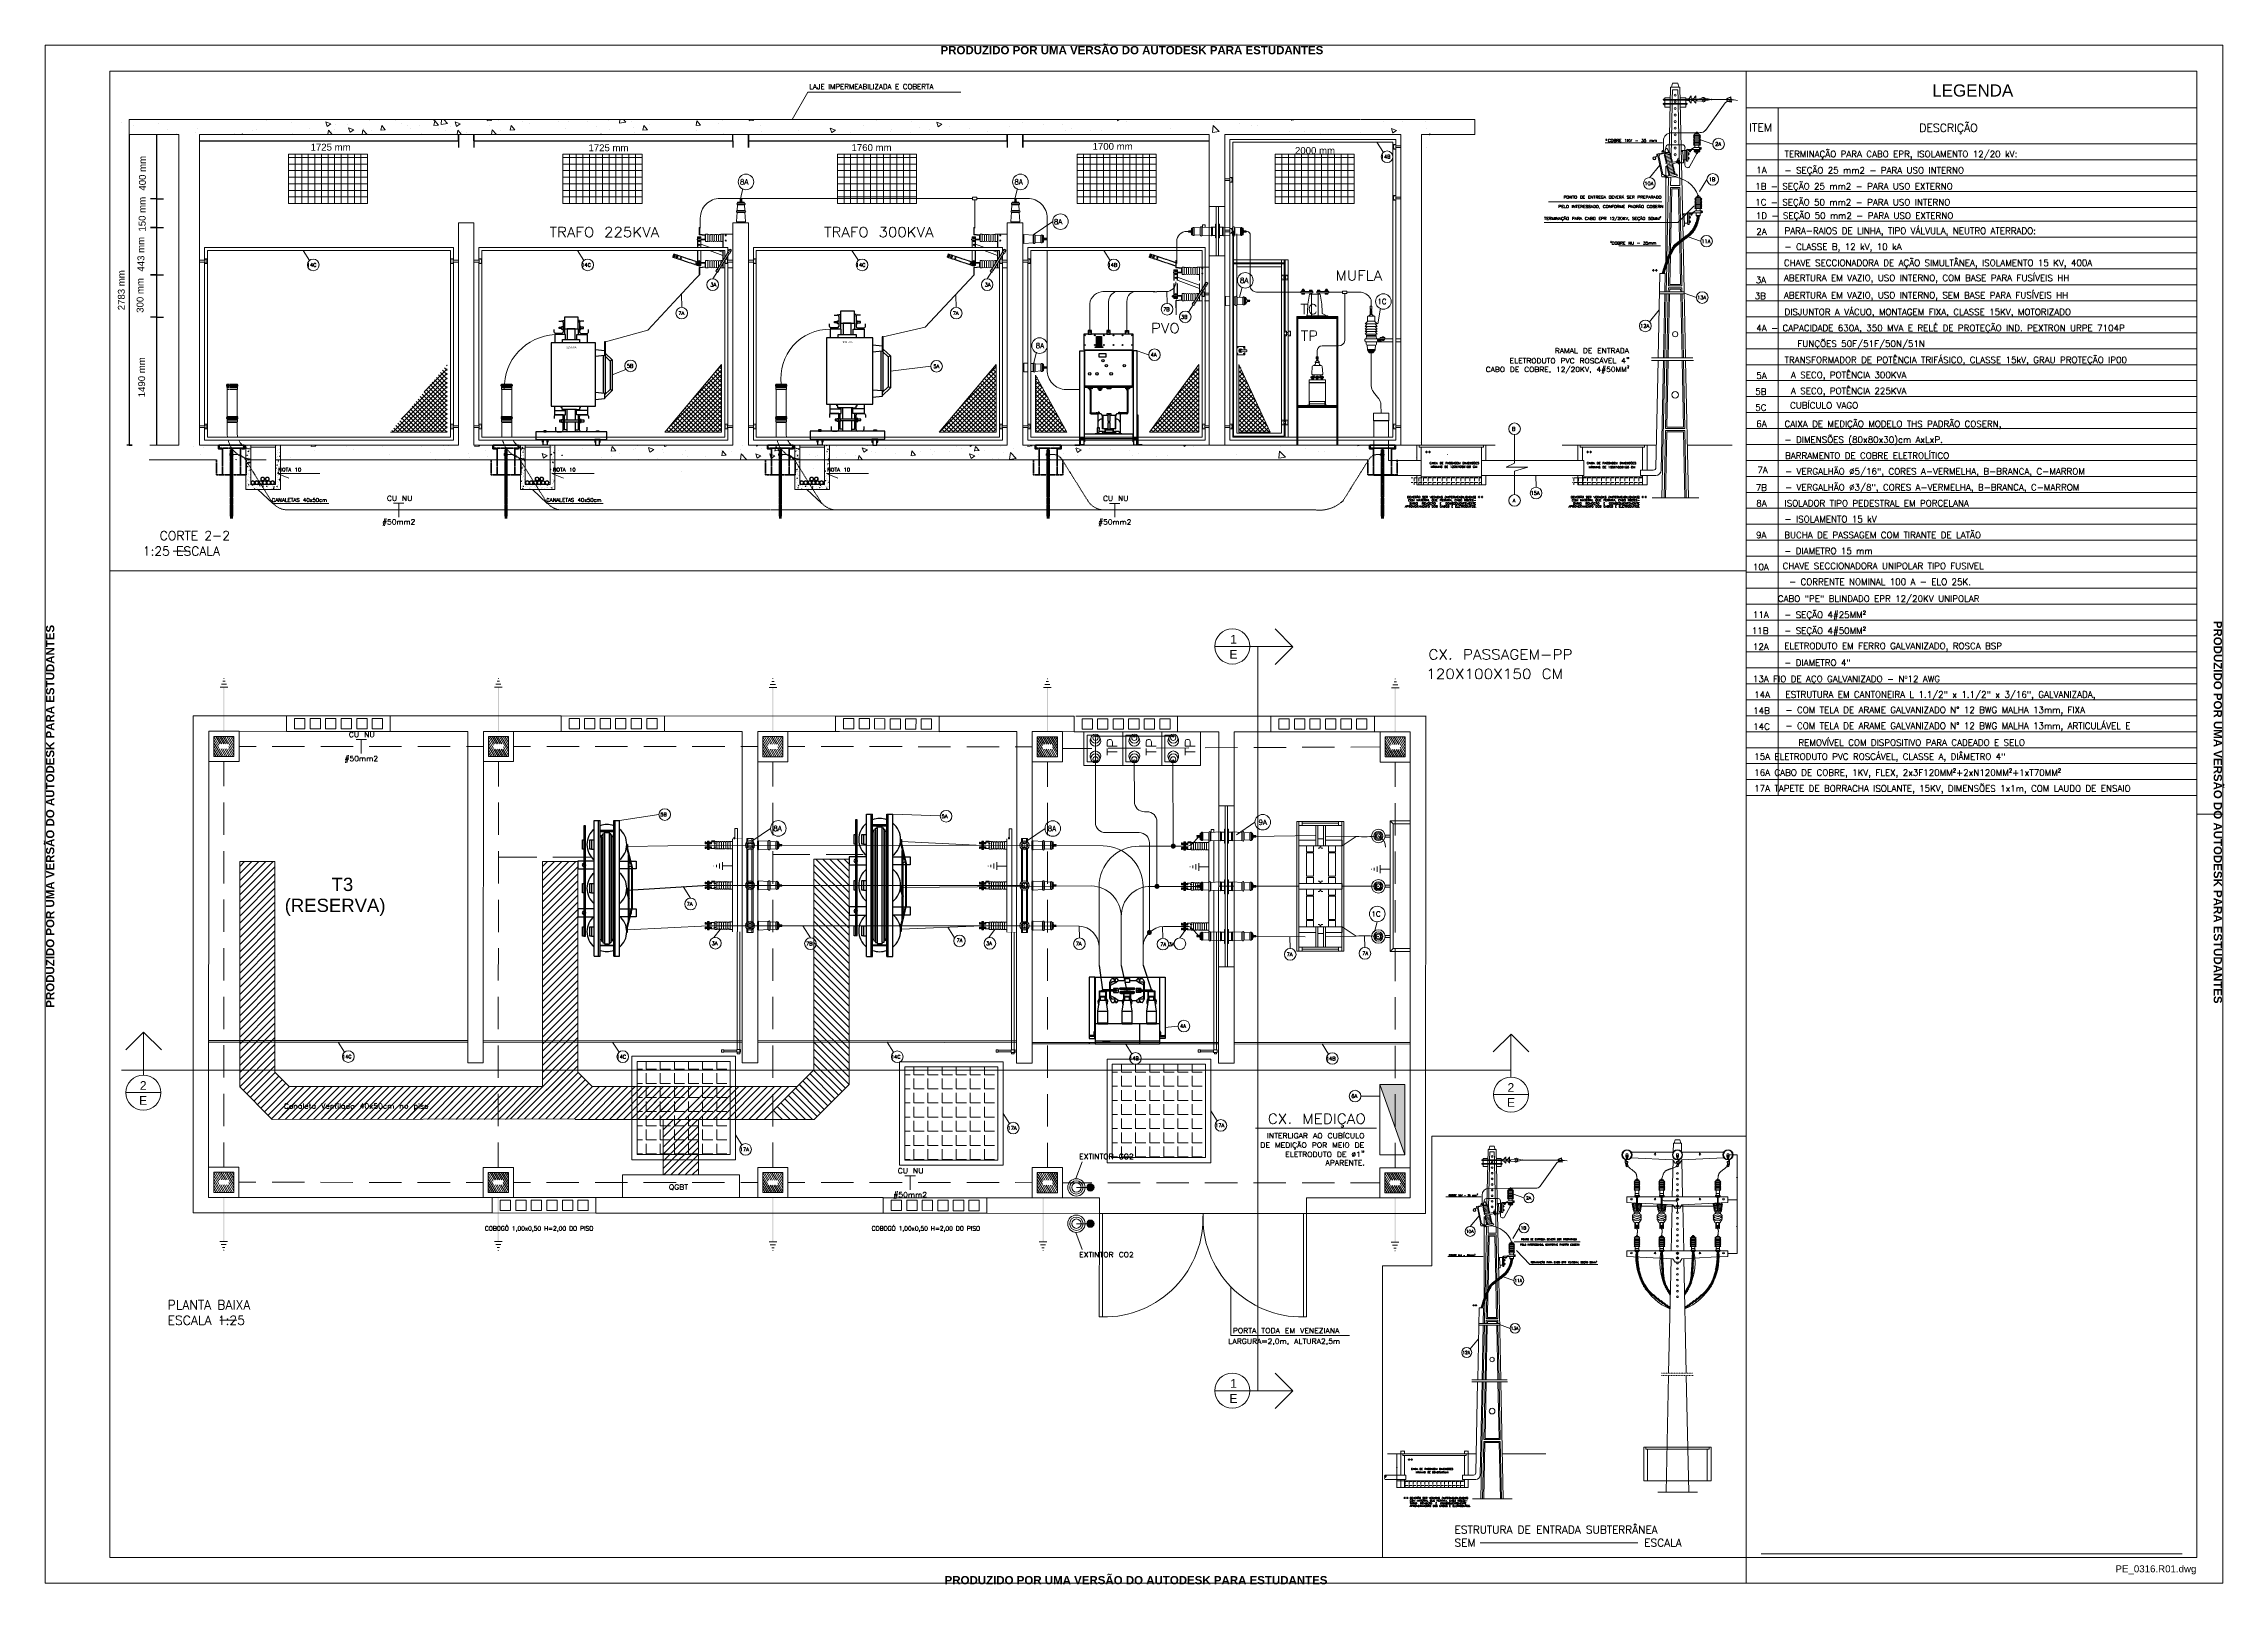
# Model space of a CAD drawing. Header units: inches. Extents: x 5 to 1823, y 18 to 726.
# Drawn here: x 981 to 1823, y 18 to 613 of the extents above; entities that cross this region are included whole.
import ezdxf

# ---------------------------------------------------------------- set-up
doc = ezdxf.new("R2010")
doc.units = ezdxf.units.IN
doc.header["$MEASUREMENT"] = 0
doc.layers.get('0').update_dxf_attribs({"true_color": 0x7fbfff})
for name, color, linetype in [('BARRAMENTO', 30, 'Continuous'), ('BOBINA', 2, 'Continuous'), ('CULATRA', 1, 'Continuous'), ('DETALHE', 3, 'Continuous'), ('ESTRUTURA DE VÁCUO', 2, 'Continuous'), ('ESTRUTURA DISJUNTOR', 1, 'Continuous'), ('L1', 1, 'Continuous'), ('L2', 2, 'Continuous'), ('PDF2_PAUTA', 4, 'Continuous'), ('PDF2_PROJET', 4, 'Continuous'), ('PDF2_Texto', 1, 'Continuous'), ('PDF_0', 7, 'Continuous'), ('PDF_01', 1, 'Continuous'), ('PDF_03', 3, 'Continuous'), ('PDF_06', 6, 'Continuous'), ('PDF_BORDA', 7, 'Continuous'), ('PDF_EL0001', 1, 'Continuous'), ('PDF_ENIT-AQ0T002', 6, 'Continuous'), ('PDF_ENTRADA-ELETRICA', 1, 'Continuous'), ('PDF_FORMATOS', 7, 'Continuous'), ('PDF_MASCARA', 1, 'Continuous'), ('PDF_NOTACAO', 7, 'Continuous'), ('PDF_PAREDE', 6, 'Continuous'), ('PDF_PROJET', 4, 'Continuous'), ('PDF_QUADROS', 1, 'Continuous'), ('PDF_Texto', 6, 'Continuous'), ('PDF_TIGRECAD', 6, 'Continuous'), ('TC', 155, 'Continuous'), ('TP', 131, 'Continuous')]:
    doc.layers.add(name, color=color, linetype=linetype)
for name, color, linetype, true_color in [('PDF2_ENIT-EL20009', 7, 'Continuous', 0xdcdcdc), ('PDF_EL0012', 7, 'Continuous', 0x00dddd), ('PDF_EL0032', 7, 'Continuous', 0x00dddd), ('PDF_ENIT-EL00132', 7, 'Continuous', 0x00dddd), ('PDF_ENIT-EL0C132', 7, 'Continuous', 0x00dddd), ('PDF_Layer 1', 30, 'Continuous', 0xff7f00), ('PDF_MÁSCARA2', 7, 'Continuous', 0xffbf7f), ('PDF_TUB-ELETRICA', 7, 'Continuous', 0x7fbfff)]:
    doc.layers.add(name, color=color, linetype=linetype, true_color=true_color)
doc.styles.add('PDF Arial', font='arial.ttf')
doc.styles.add('PDF Arial Bold', font='arialbd.ttf')
doc.styles.add('PDF RomanS', font='romans__.ttf')
doc.styles.add('PDF SansSerif', font='sanss___.ttf')
doc.styles.get("Standard").update_dxf_attribs({"font": 'arial.ttf'})

msp = doc.modelspace()

# ---------------------------------------------------------------- texts
at = {"char_height": 0.724, "attachment_point": 3}
for s, insert in [('300 kVA', (1293.65, 497.65)), ('225 kVA', (1187, 495.66))]:
    msp.add_mtext(s, dxfattribs=dict(at, insert=insert))
at = {"color": 1, "attachment_point": 1}
for s, width, gutter_width, heights, insert, char_height in [('PEXTRON', 6.0109, 0.398, [0], (1388.18, 499.14), 0.0409), ('RELÉ DE SOBRE-CORRENTE TRIFÁSICO', 6.0109, 0.398, [0], (1388.18, 498.85), 0.0484), ('A', 0.00229, 0.398, [0], (1388.25, 497.89), 0.0544), ('B', 0.00229, 0.398, [0], (1388.45, 497.89), 0.0544), ('50/51/50N/51N/51GS', 6.0109, 0.398, [0], (1388.53, 499), 0.0484), ('I partida', 0.00229, 0.197, [0.497], (1388.6, 497.49), 0.0737), ('Curva', 0.00229, 0.197, [0.497], (1388.61, 497.23), 0.0737), ('URPE 7104', 6.0109, 0.398, [0], (1388.61, 499.21), 0.0868), ('C', 0.00229, 0.398, [0], (1388.64, 497.89), 0.0544), ('D.T.', 0.00229, 0.197, [0.497], (1388.67, 496.98), 0.0737), ('N', 0.00229, 0.398, [0], (1388.83, 497.89), 0.0544), ('AMP.', 0.00229, 0.398, [0], (1388.92, 498.03), 0.0544), ('TRIP', 0.00229, 0.398, [0], (1388.92, 497.75), 0.0544), ('P', 0.00229, 0.197, [0.497], (1389.22, 497.97), 0.169), ('E', 0.00229, 0.197, [0.497], (1389.22, 497.15), 0.169), ('A', 0.00229, 0.197, [0.497], (1389.41, 499.24), 0.169), ('TC', 0.00229, 0.197, [0.497], (1388.17, 495.91), 0.0737), ('RX', 0.00229, 0.398, [0], (1388.24, 496.48), 0.0368), ('TX', 0.00229, 0.398, [0], (1388.24, 496.13), 0.0368), ('PROGRM', 0.00229, 0.398, [0], (1388.28, 495.78), 0.0368), ('NEUTRO', 0.00229, 0.398, [0], (1388.64, 495.75), 0.0368), ('I def.', 0.00229, 0.197, [0.497], (1388.83, 496.46), 0.0737), ('Tdef.', 0.00229, 0.197, [0.497], (1388.85, 496.35), 0.0737), ('FASE', 0.00229, 0.398, [0], (1388.98, 495.75), 0.0368), ('I inst.', 0.00229, 0.197, [0.497], (1389.12, 495.9), 0.0737), ('R', 0.00229, 0.197, [0.497], (1389.22, 496.33), 0.169)]:
    msp.add_mtext_dynamic_manual_height_columns(s, width=width, gutter_width=gutter_width, heights=heights, dxfattribs=dict(at, insert=insert, char_height=char_height))
at = {"layer": 'PDF2_Texto', "color": 7, "char_height": 3.082, "attachment_point": 7, "style": 'PDF RomanS'}
for s, insert in [('ITEM', (1639.94, 578.63)), ('DESCRIÇÃO', (1705.61, 577.61))]:
    msp.add_mtext(s, dxfattribs=dict(at, insert=insert))
at = {"layer": 'PDF2_Texto', "color": 6, "attachment_point": 7, "style": 'PDF RomanS'}
for s, insert, char_height in [('1A', (1642.68, 562.51), 2.465), ('TERMINAÇÃO PARA CABO EPR, ISOLAMENTO 12/20 kV:', (1653.59, 567.85), 2.4652), ('- SEÇÃO 25 mm2 - PARA USO INTERNO', (1653.59, 561.68), 2.4652), ('1B - SEÇÃO 25 mm2 - PARA USO EXTERNO', (1642.28, 555.53), 2.4652), ('1C - SEÇÃO 50 mm2 - PARA USO INTERNO', (1642.28, 549.35), 2.4652), ('1D - SEÇÃO 50 mm2 - PARA USO EXTERNO', (1642.5, 544.17), 2.4652), ('2A', (1642.68, 538.72), 2.465), ('PARA-RAIOS DE LINHA, TIPO VÁLVULA, NEUTRO ATERRADO:', (1653.59, 538.26), 2.4652), ('- CLASSE B, 12 kV, 10 kA', (1653.59, 532.1), 2.4652), ('3A', (1642.46, 520.01), 2.465), ('ABERTURA EM VAZIO, USO INTERNO, COM BASE PARA FUSÍVEIS HH', (1653.37, 520.09), 2.4652), ('CHAVE SECCIONADORA DE AÇÃO SIMULTÂNEA, ISOLAMENTO 15 KV, 400A', (1653.37, 525.89), 2.4652), ('3B', (1642.05, 513.86), 2.465), ('ABERTURA EM VAZIO, USO INTERNO, SEM BASE PARA FUSÍVEIS HH', (1653.37, 513.4), 2.4652), ('DISJUNTOR A VÁCUO, MONTAGEM FIXA, CLASSE 15KV, MOTORIZADO', (1653.59, 506.92), 2.4652), ('4A - CAPACIDADE 630A, 350 MVA E RELÉ DE PROTEÇÃO IND. PEXTRON URPE 7104P', (1642.68, 500.74), 2.4652), ('FUNÇÕES 50F/51F/50N/51N', (1658.57, 494.59), 2.4652), ('TRANSFORMADOR DE POTÊNCIA TRIFÁSICO, CLASSE 15kV, GRAU PROTEÇÃO IP00', (1653.59, 488.42), 2.4652), ('5A', (1642.68, 483.06), 2.465), ('A SECO, POTÊNCIA 300KVA', (1656.08, 482.6), 2.4652), ('A SECO, POTÊNCIA 225KVA', (1656.08, 476.45), 2.4652), ('5B', (1642.28, 476.91), 2.465), ('5C', (1642.28, 470.73), 2.465), ('CUBÍCULO VAGO', (1655.72, 471.62), 2.4652), ('6A', (1642.68, 464.49), 2.465), ('CAIXA DE MEDIÇÃO MODELO THS PADRÃO COSERN,', (1653.59, 463.68), 2.4652), ('- DIMENSÕES (80x80x30)cm AxLxP.', (1653.59, 457.53), 2.4652), ('BARRAMENTO DE COBRE ELETROLÍTICO', (1653.79, 452.21), 2.4652), ('7A', (1643.11, 446.7), 2.465), ('- VERGALHÃO ∅5/16", CORES A-VERMELHA, B-BRANCA, C-MARROM', (1653.79, 445.29), 2.4652), ('7B', (1642.48, 439.88), 2.465), ('- VERGALHÃO ∅3/8", CORES A-VERMELHA, B-BRANCA, C-MARROM', (1653.79, 439.14), 2.4652), ('8A', (1642.68, 433.82), 2.465), ('ISOLADOR TIPO PEDESTRAL EM PORCELANA', (1653.59, 433.82), 2.4652), ('- ISOLAMENTO 15 kV', (1653.59, 427.67), 2.4652), ('9A', (1642.57, 421.54), 2.465), ('BUCHA DE PASSAGEM COM TIRANTE DE LATÃO', (1653.48, 421.54), 2.4652), ('- DIAMETRO 15 mm', (1653.48, 415.39), 2.4652), ('10A', (1641.38, 409.21), 2.465), ('CHAVE SECCIONADORA UNIPOLAR TIPO FUSIVEL', (1652.85, 409.62), 2.4652), ('- CORRENTE NOMINAL 100 A - ELO 25K.', (1655.34, 403.46), 2.4652), ('CABO "PE" BLINDADO EPR 12/20KV UNIPOLAR', (1650.99, 396.14), 2.4652), ('11A', (1641.38, 390.75), 2.465), ('- SEÇÃO 4#25MM²', (1653.48, 389.92), 2.4652), ('- SEÇÃO 4#50MM²', (1653.48, 383.75), 2.4652), ('11B', (1640.97, 384.56), 2.465), ('12A', (1641.38, 378.41), 2.465), ('ELETRODUTO EM FERRO GALVANIZADO, ROSCA BSP', (1653.48, 377.95), 2.4652), ('- DIAMETRO 4"', (1653.48, 372.23), 2.4652), ('13A FIO DE AÇO GALVANIZADO - Nº12 AWG', (1641.38, 365.27), 2.4652), ('14A', (1641.87, 359.9), 2.465), ('ESTRUTURA EM CANTONEIRA L 1.1/2" x 1.1/2" x 3/16", GALVANIZADA,', (1653.97, 359.14), 2.4652), ('14B', (1641.47, 353.71), 2.465), ('- COM TELA DE ARAME GALVANIZADO N° 12 BWG MALHA 13mm, FIXA', (1653.97, 353.25), 2.4652), ('14C', (1641.47, 347.56), 2.465), ('- COM TELA DE ARAME GALVANIZADO N° 12 BWG MALHA 13mm, ARTICULÁVEL E', (1653.97, 347.1), 2.4652), ('15A ELETRODUTO PVC ROSCÁVEL, CLASSE A, DIÂMETRO 4"', (1641.87, 335.23), 2.4652), ('REMOVÍVEL COM DISPOSITIVO PARA CADEADO E SELO', (1658.95, 341.39), 2.4652), ('16A CABO DE COBRE, 1KV, FLEX, 2x3F120MM²+2xN120MM²+1xT70MM²', (1641.87, 329.06), 2.4652), ('17A TAPETE DE BORRACHA ISOLANTE, 15KV, DIMENSÕES 1x1m, COM LAUDO DE ENSAIO', (1641.87, 322.92), 2.4652)]:
    msp.add_mtext(s, dxfattribs=dict(at, insert=insert, char_height=char_height))
at = {"layer": 'PDF_0', "char_height": 2.657, "attachment_point": 1}
for s, insert in [('1725 mm', (1084.34, 573.89)), ('1725 mm', (1191.65, 573.66)), ('1760 mm', (1293.26, 573.73)), ('1700 mm', (1386.36, 574.19)), ('2000 mm', (1464.53, 572.58))]:
    msp.add_mtext_dynamic_manual_height_columns(s, width=276.5005, gutter_width=13.28, heights=[0], dxfattribs=dict(at, insert=insert))
at = {"layer": 'PDF_0', "char_height": 2.657, "attachment_point": 1, "rotation": 90}
for s, insert in [('400 mm', (1018.06, 555.78)), ('150 mm', (1017.97, 539.96)), ('443 mm', (1017.49, 524.5)), ('2783 mm', (1009.91, 509.58)), ('300 mm', (1017.16, 508.6)), ('1490 mm', (1017.78, 475.97))]:
    msp.add_mtext_dynamic_manual_height_columns(s, width=276.5005, gutter_width=13.28, heights=[0], dxfattribs=dict(at, insert=insert))
at = {"layer": 'PDF_Texto', "color": 7, "attachment_point": 7}
for s, insert, char_height, style in [('PRODUZIDO POR UMA VERSÃO DO AUTODESK PARA ESTUDANTES', (1327.64, 608.4), 3.1749, 'PDF Arial Bold'), ('LEGENDA', (1710.63, 592.05), 4.688, 'PDF Arial'), ('1', (1439.49, 380.82), 3.35, 'PDF SansSerif'), ('E', (1439.23, 375.02), 3.35, 'PDF SansSerif'), ('2', (1018.4, 208.53), 3.35, 'PDF SansSerif'), ('2', (1546.61, 207.76), 3.35, 'PDF SansSerif'), ('E', (1018.14, 202.73), 3.35, 'PDF SansSerif'), ('E', (1546.36, 201.96), 3.35, 'PDF SansSerif'), ('COBOGÓ 1,00x0,50 H=2,00 DO PISO', (1151.64, 153.63), 1.6799, 'PDF RomanS'), ('COBOGÓ 1,00x0,50 H=2,00 DO PISO', (1301.01, 153.63), 1.6799, 'PDF RomanS'), ('1', (1439.49, 93.44), 3.35, 'PDF SansSerif'), ('E', (1439.23, 87.64), 3.35, 'PDF SansSerif'), ('PRODUZIDO POR UMA VERSÃO DO AUTODESK PARA ESTUDANTES', (1329.21, 17.53), 3.1749, 'PDF Arial Bold'), ('PE_0316.R01.dwg', (1781.42, 21.39), 2.6819, 'PDF Arial')]:
    msp.add_mtext(s, dxfattribs=dict(at, insert=insert, char_height=char_height, style=style))
at = {"layer": 'PDF_Texto', "color": 1, "attachment_point": 7, "style": 'PDF RomanS'}
for s, insert, char_height in [('LAJE IMPERMEABILIZADA E COBERTA', (1276.91, 594.93), 1.9999), ('2A', (1626.81, 573.03), 1.4), ('14B', (1497.7, 568.14), 1.4), ('8A', (1250.15, 558.14), 2), ('8A', (1356.15, 558.14), 2), ('10A', (1599.47, 557.83), 1.4), ('1B', (1624.36, 559.4), 1.4), ('8A', (1371.39, 542.77), 2), ('11A', (1621.5, 535.55), 1.4), ('14C', (1082.93, 526.35), 1.4), ('14C', (1188.94, 526.35), 1.4), ('14C', (1294.94, 526.35), 1.4), ('14B', (1392.18, 526.35), 1.4), ('3A', (1238.72, 518.73), 1.4), ('3A', (1344.72, 518.73), 1.4), ('8A', (1443.28, 520.1), 2), ('1C', (1496.36, 511.93), 2), ('13A', (1619.83, 513.8), 1.4), ('7A', (1226.34, 507.76), 1.4), ('7A', (1332.34, 507.76), 1.4), ('7B', (1413.64, 509.25), 1.4), ('3B', (1420.5, 506.31), 1.4), ('8A', (1364.39, 494.92), 2), ('12A', (1597.86, 502.82), 1.4), ('5B', (1206.5, 487.39), 1.4), ('5A', (1324.87, 487.24), 1.4), ('4A', (1408.84, 491.69), 1.4), ('B', (1548.35, 463.07), 1.4), ('15A', (1555.55, 438.26), 1.4), ('A', (1548.58, 435.41), 1.4), ('5B', (1219.42, 314.14), 1.4), ('5A', (1328.04, 313.46), 1.4), ('9A', (1450.45, 310.85), 2), ('8A', (1263.04, 308.46), 2), ('8A', (1369.04, 308.42), 2), ('7A', (1229.58, 279.56), 1.4), ('1C', (1494.08, 275.42), 2), ('3A', (1239.23, 264.42), 1.4), ('7B', (1275.72, 264.27), 1.4), ('7A', (1333.82, 265.54), 1.4), ('3A', (1345.23, 264.37), 1.4), ('7A', (1379.84, 264.21), 1.4), ('7A 3A', (1412.48, 264.06), 1.4), ('7A', (1490.5, 260.51), 1.4), ('4A', (1420.16, 232.43), 1.4), ('14C', (1096.52, 220.64), 1.4), ('14C', (1202.53, 220.6), 1.4), ('14C', (1308.53, 220.56), 1.4), ('14B', (1400.52, 219.94), 1.4), ('14B', (1476.51, 219.9), 1.4), ('6A', (1486.27, 205.38), 1.4), ('17A', (1353.53, 193.05), 1.4), ('17A', (1433.71, 194.07), 1.4), ('17A', (1250.15, 184.79), 1.4), ('2A', (1553.79, 166.16), 1.19), ('10A', (1530.53, 153.23), 1.19), ('1B', (1551.69, 154.56), 1.19), ('11A', (1549.26, 134.29), 1.19), ('13A', (1547.84, 115.8), 1.19), ('12A', (1529.17, 106.49), 1.19)]:
    msp.add_mtext(s, dxfattribs=dict(at, insert=insert, char_height=char_height))
at = {"layer": 'PDF_Texto', "attachment_point": 7, "style": 'PDF RomanS'}
for s, insert, char_height in [('CORTE 2-2', (1026.06, 420.78), 3.5), ('1:25 ESCALA', (1019.5, 414.81), 3.4999), ('PLANTA BAIXA', (1029.13, 123.74), 3.4999), ('ESCALA 1:25', (1029.13, 117.78), 3.4999), ('SEM', (1526.17, 32.1), 2.975), ('ESTRUTURA DE ENTRADA SUBTERRÂNEA', (1526.17, 37.15), 2.9749), ('ESCALA', (1599.45, 32.1), 2.975)]:
    msp.add_mtext(s, dxfattribs=dict(at, insert=insert, char_height=char_height))
at = {"layer": 'PDF_Texto', "color": 7, "char_height": 3.1749, "attachment_point": 7, "style": 'PDF Arial Bold'}
for insert, rotation in [((985.39, 240.23), 90), ((1819.31, 389.65), 270)]:
    msp.add_mtext('PRODUZIDO POR UMA VERSÃO DO AUTODESK PARA ESTUDANTES', dxfattribs=dict(at, insert=insert, rotation=rotation))
at = {"layer": 'PDF_Texto', "color": 2, "attachment_point": 7, "style": 'PDF Arial'}
for s, insert, char_height in [(',00', (1514.95, 352.83), 0.08), ('T3', (1092.46, 285.23), 5.12)]:
    msp.add_mtext(s, dxfattribs=dict(at, insert=insert, char_height=char_height))
at = {"layer": 'PDF_Texto', "color": 2, "insert": (1074.34, 275.67), "char_height": 5.12, "attachment_point": 7, "rotation": 359.97823, "style": 'PDF Arial'}
msp.add_mtext('(RESERVA)', dxfattribs=at)
at = {"layer": 'PDF_Texto', "color": 1, "insert": (1461.29, 260.13), "char_height": 1.4, "attachment_point": 7, "rotation": 359.53304, "style": 'PDF RomanS'}
msp.add_mtext('7A', dxfattribs=at)

# ---------------------------------------------------------------- hatches: boundary and pattern name
h = msp.add_hatch(color=1)
h.dxf.hatch_style = 1
h.paths.add_polyline_path([(1389.17, 497.39), (1389.39, 497.39), (1389.28, 497.58)])
h = msp.add_hatch(color=1)
h.dxf.hatch_style = 1
h.paths.add_polyline_path([(1389.28, 496.57), (1389.39, 496.75), (1389.17, 496.75)])

# ---------------------------------------------------------------- linework, layer by layer
at = {"color": 1}
for p, q in [((1388.23, 497.59), (1388.23, 497.22)), ((1388.33, 497.59), (1388.23, 497.59)), ((1388.23, 497.2), (1388.23, 497.19)), ((1388.23, 497.19), (1388.28, 496.92)), ((1388.28, 496.92), (1388.49, 496.56)), ((1388.33, 497.59), (1388.33, 497.2)), ((1388.33, 497.2), (1388.37, 496.96)), ((1388.37, 496.95), (1388.59, 496.58)), ((1388.44, 497.59), (1388.44, 497.2)), ((1388.44, 497.59), (1388.54, 497.59)), ((1388.44, 497.2), (1388.51, 496.92)), ((1388.49, 498.63), (1388.47, 498.61)), ((1388.47, 498.61), (1388.47, 498.47)), ((1388.49, 498.46), (1388.47, 498.47)), ((1388.49, 498.46), (1388.47, 498.44)), ((1388.47, 498.44), (1388.47, 498.31)), ((1388.49, 498.29), (1388.47, 498.31)), ((1388.51, 498.61), (1388.49, 498.63)), ((1388.51, 498.47), (1388.49, 498.46)), ((1388.51, 498.44), (1388.49, 498.46)), ((1388.51, 498.31), (1388.49, 498.29)), ((1388.51, 498.61), (1388.51, 498.47)), ((1388.51, 498.44), (1388.51, 498.31)), ((1388.51, 496.92), (1388.7, 496.57)), ((1388.54, 497.59), (1388.54, 497.21)), ((1388.54, 497.21), (1388.6, 496.96)), ((1388.6, 496.96), (1388.79, 496.59)), ((1388.68, 498.46), (1388.66, 498.44)), ((1388.66, 498.44), (1388.66, 498.33)), ((1388.68, 498.31), (1388.66, 498.33)), ((1388.69, 498.63), (1388.68, 498.61)), ((1388.68, 498.61), (1388.69, 498.59)), ((1388.69, 498.48), (1388.68, 498.46)), ((1388.68, 498.46), (1388.69, 498.44)), ((1388.7, 498.44), (1388.68, 498.46)), ((1388.69, 498.33), (1388.68, 498.31)), ((1388.7, 498.33), (1388.68, 498.31)), ((1388.68, 498.31), (1388.69, 498.29)), ((1388.69, 498.63), (1388.81, 498.63)), ((1388.69, 498.59), (1388.81, 498.59)), ((1388.69, 498.48), (1388.81, 498.48)), ((1388.69, 498.44), (1388.81, 498.44)), ((1388.69, 498.33), (1388.81, 498.33)), ((1388.69, 498.29), (1388.81, 498.29)), ((1388.7, 498.44), (1388.7, 498.33)), ((1388.82, 498.61), (1388.8, 498.59)), ((1388.8, 498.59), (1388.8, 498.48)), ((1388.82, 498.46), (1388.8, 498.48)), ((1388.81, 498.63), (1388.82, 498.61)), ((1388.82, 498.61), (1388.81, 498.59)), ((1388.81, 498.48), (1388.82, 498.46)), ((1388.82, 498.46), (1388.81, 498.44)), ((1388.81, 498.33), (1388.82, 498.31)), ((1388.82, 498.31), (1388.81, 498.29)), ((1388.84, 498.59), (1388.82, 498.61)), ((1388.84, 498.48), (1388.82, 498.46)), ((1388.84, 498.59), (1388.84, 498.48)), ((1388.97, 498.59), (1388.99, 498.61)), ((1388.97, 498.59), (1388.97, 498.48)), ((1388.97, 498.48), (1388.99, 498.46)), ((1389.01, 498.63), (1388.99, 498.61)), ((1388.99, 498.61), (1389.01, 498.59)), ((1388.99, 498.61), (1389.01, 498.59)), ((1388.99, 498.46), (1389.01, 498.48)), ((1389.01, 498.48), (1388.99, 498.46)), ((1388.99, 498.46), (1389.01, 498.44)), ((1389.01, 498.33), (1388.99, 498.31)), ((1388.99, 498.31), (1389.01, 498.29)), ((1389.12, 498.63), (1389.01, 498.63)), ((1389.12, 498.59), (1389.01, 498.59)), ((1389.01, 498.59), (1389.01, 498.48)), ((1389.12, 498.48), (1389.01, 498.48)), ((1389.12, 498.44), (1389.01, 498.44)), ((1389.12, 498.33), (1389.01, 498.33)), ((1389.12, 498.29), (1389.01, 498.29)), ((1389.12, 498.63), (1389.14, 498.61)), ((1389.14, 498.61), (1389.12, 498.59)), ((1389.12, 498.48), (1389.14, 498.46)), ((1389.14, 498.46), (1389.12, 498.44)), ((1389.12, 498.44), (1389.14, 498.46)), ((1389.12, 498.44), (1389.12, 498.33)), ((1389.12, 498.33), (1389.14, 498.31)), ((1389.12, 498.33), (1389.14, 498.31)), ((1389.14, 498.31), (1389.12, 498.29)), ((1389.14, 498.46), (1389.16, 498.44)), ((1389.14, 498.31), (1389.16, 498.33)), ((1389.16, 498.44), (1389.16, 498.33)), ((1389.28, 497.58), (1389.17, 497.39)), ((1389.17, 497.39), (1389.39, 497.39)), ((1389.28, 497.58), (1389.39, 497.39)), ((1383.41, 493.22), (1383.09, 493.22)), ((1383.41, 491.25), (1383.09, 491.25)), ((1388.49, 496.56), (1388.49, 496.43)), ((1388.49, 496.41), (1388.49, 496.14)), ((1388.49, 496.14), (1388.58, 496.05)), ((1388.58, 496.05), (1388.63, 496.05)), ((1388.59, 496.58), (1388.59, 496.18)), ((1388.59, 496.18), (1388.63, 496.14)), ((1388.65, 496.05), (1388.67, 496.05)), ((1388.67, 496.05), (1388.7, 496.01)), ((1388.69, 496.12), (1388.74, 496.12)), ((1388.7, 496.57), (1388.7, 496.25)), ((1388.7, 496.25), (1388.8, 496.15)), ((1388.7, 496.01), (1388.7, 495.8)), ((1388.8, 495.8), (1388.7, 495.8)), ((1388.74, 496.12), (1388.8, 496.05)), ((1388.79, 496.59), (1388.79, 496.29)), ((1388.79, 496.29), (1388.84, 496.25)), ((1388.8, 496.15), (1388.96, 496.15)), ((1388.8, 496.05), (1388.8, 495.8)), ((1388.84, 496.25), (1389.05, 496.25)), ((1388.96, 496.15), (1388.99, 496.11)), ((1388.99, 496.11), (1388.99, 495.8)), ((1388.99, 495.8), (1389.08, 495.8)), ((1389.05, 496.25), (1389.08, 496.21)), ((1389.08, 496.21), (1389.08, 495.8)), ((1389.17, 496.75), (1389.39, 496.75)), ((1389.28, 496.57), (1389.17, 496.75)), ((1389.28, 496.57), (1389.39, 496.75)), ((1383.41, 484.14), (1383.09, 484.14)), ((1383.41, 482.17), (1383.09, 482.17)), ((1385.31, 478.75), (1385.31, 478.93)), ((1385.36, 479.21), (1385.37, 479.16)), ((1385.36, 478.97), (1385.37, 478.97)), ((1385.36, 478.71), (1385.37, 478.71)), ((1385.37, 478.97), (1385.37, 479.16)), ((1385.37, 479.16), (1385.69, 479.16)), ((1385.37, 478.97), (1385.68, 478.97)), ((1385.37, 478.71), (1385.68, 478.71)), ((1385.42, 478.75), (1385.42, 478.93)), ((1385.64, 478.75), (1385.64, 478.93)), ((1385.64, 478.75), (1385.64, 478.93)), ((1385.7, 478.97), (1385.68, 478.97)), ((1385.7, 478.71), (1385.68, 478.71)), ((1385.7, 479.21), (1385.69, 479.16)), ((1385.69, 478.97), (1385.69, 479.16)), ((1385.74, 478.75), (1385.74, 478.93)), ((1399.64, 478.75), (1399.64, 478.93)), ((1399.69, 479.21), (1399.7, 479.16)), ((1399.69, 478.97), (1399.7, 478.97)), ((1399.69, 478.71), (1399.7, 478.71)), ((1399.7, 478.97), (1399.7, 479.16)), ((1400.02, 479.16), (1399.7, 479.16)), ((1400.02, 478.97), (1399.7, 478.97)), ((1400.02, 478.71), (1399.7, 478.71)), ((1399.75, 478.75), (1399.75, 478.93)), ((1399.75, 478.75), (1399.75, 478.93)), ((1399.97, 478.75), (1399.97, 478.93)), ((1400.03, 479.21), (1400.02, 479.16)), ((1400.02, 478.97), (1400.02, 479.16)), ((1400.03, 478.97), (1400.02, 478.97)), ((1400.03, 478.71), (1400.02, 478.71)), ((1400.07, 478.75), (1400.07, 478.93)), ((1387.8, 469.95), (1387.8, 469.94)), ((1387.8, 469.94), (1387.8, 469.63)), ((1387.8, 469.62), (1387.8, 469.63)), ((1387.85, 470), (1388.02, 470)), ((1387.85, 469.89), (1388.02, 469.89)), ((1387.85, 469.67), (1388.02, 469.67)), ((1387.85, 469.67), (1388.02, 469.67)), ((1387.85, 469.57), (1388.02, 469.57)), ((1388.07, 469.95), (1388.07, 469.94)), ((1388.07, 469.94), (1388.07, 469.63)), ((1388.07, 469.94), (1388.26, 469.94)), ((1388.07, 469.62), (1388.07, 469.63)), ((1388.07, 469.62), (1388.26, 469.62)), ((1388.26, 469.94), (1388.26, 469.62)), ((1388.26, 469.94), (1388.47, 469.87)), ((1388.26, 469.62), (1388.47, 469.7)), ((1388.47, 469.87), (1388.47, 469.9)), ((1388.47, 469.9), (1388.96, 469.9)), ((1388.47, 469.87), (1388.96, 469.87)), ((1388.47, 469.7), (1388.96, 469.7)), ((1388.47, 469.7), (1388.47, 469.67)), ((1388.47, 469.67), (1388.96, 469.67)), ((1388.5, 470.12), (1388.5, 469.95)), ((1388.54, 470.17), (1388.56, 470.17)), ((1388.54, 469.9), (1388.56, 469.9)), ((1388.87, 470.17), (1388.56, 470.17)), ((1388.87, 469.9), (1388.56, 469.9)), ((1388.6, 470.12), (1388.6, 469.95)), ((1388.6, 470.12), (1388.6, 469.95)), ((1388.82, 470.12), (1388.82, 469.95)), ((1388.88, 470.17), (1388.87, 470.17)), ((1388.88, 469.9), (1388.87, 469.9)), ((1388.93, 470.12), (1388.93, 469.95)), ((1388.96, 469.87), (1388.96, 469.9)), ((1388.96, 469.87), (1388.96, 469.7)), ((1388.96, 469.7), (1388.96, 469.67)), ((1396.92, 469.9), (1396.43, 469.9)), ((1396.43, 469.87), (1396.43, 469.9)), ((1396.92, 469.87), (1396.43, 469.87)), ((1396.43, 469.87), (1396.43, 469.7)), ((1396.92, 469.7), (1396.43, 469.7)), ((1396.43, 469.7), (1396.43, 469.67)), ((1396.92, 469.67), (1396.43, 469.67)), ((1396.46, 470.12), (1396.46, 469.95)), ((1396.51, 470.17), (1396.52, 470.17)), ((1396.51, 469.9), (1396.52, 469.9)), ((1396.52, 470.17), (1396.83, 470.17)), ((1396.52, 469.9), (1396.83, 469.9)), ((1396.57, 470.12), (1396.57, 469.95)), ((1396.79, 470.12), (1396.79, 469.95)), ((1396.79, 470.12), (1396.79, 469.95)), ((1396.84, 470.17), (1396.83, 470.17)), ((1396.84, 469.9), (1396.83, 469.9)), ((1396.89, 470.12), (1396.89, 469.95)), ((1397.13, 469.94), (1396.92, 469.87)), ((1396.92, 469.87), (1396.92, 469.9)), ((1397.13, 469.62), (1396.92, 469.7)), ((1396.92, 469.7), (1396.92, 469.67)), ((1397.32, 469.94), (1397.13, 469.94)), ((1397.13, 469.94), (1397.13, 469.62)), ((1397.32, 469.62), (1397.13, 469.62)), ((1397.32, 469.95), (1397.32, 469.94)), ((1397.32, 469.94), (1397.32, 469.63)), ((1397.32, 469.62), (1397.32, 469.63)), ((1397.54, 470), (1397.36, 470)), ((1397.54, 469.89), (1397.36, 469.89)), ((1397.54, 469.67), (1397.36, 469.67)), ((1397.54, 469.67), (1397.36, 469.67)), ((1397.54, 469.57), (1397.36, 469.57)), ((1397.59, 469.95), (1397.59, 469.94)), ((1397.59, 469.94), (1397.59, 469.63)), ((1397.59, 469.62), (1397.59, 469.63)), ((1387.31, 251.97), (1387.31, 226.26)), ((1387.31, 251.97), (1412.14, 251.97)), ((1389.44, 244.67), (1391.18, 244.67)), ((1389.44, 243.1), (1389.44, 244.67)), ((1389.44, 244.49), (1391.18, 244.49)), ((1389.98, 246.74), (1389.98, 247.04)), ((1389.98, 247.04), (1390.62, 247.04)), ((1389.98, 246.74), (1390.62, 246.74)), ((1390.62, 246.74), (1390.62, 247.04)), ((1391.18, 243.1), (1391.18, 244.67)), ((1394.16, 247.11), (1394.16, 247.09)), ((1394.16, 246.68), (1394.16, 247.09)), ((1394.16, 246.67), (1394.16, 246.68)), ((1394.22, 247.17), (1394.45, 247.17)), ((1394.22, 247.03), (1394.45, 247.03)), ((1394.22, 247.03), (1394.45, 247.03)), ((1394.22, 246.74), (1394.45, 246.74)), ((1394.22, 246.61), (1394.45, 246.61)), ((1394.51, 247.11), (1394.51, 247.09)), ((1394.51, 247.1), (1394.76, 247.1)), ((1394.51, 246.68), (1394.51, 247.09)), ((1394.51, 246.67), (1394.51, 246.68)), ((1394.51, 246.68), (1394.76, 246.68)), ((1395.26, 247.18), (1394.76, 247.1)), ((1394.76, 246.68), (1394.76, 247.1)), ((1395.26, 246.56), (1394.76, 246.68)), ((1398.85, 244.67), (1400.6, 244.67)), ((1398.85, 243.1), (1398.85, 244.67)), ((1398.85, 244.49), (1400.6, 244.49)), ((1400.6, 243.1), (1400.6, 244.67)), ((1404.19, 247.18), (1404.69, 247.1)), ((1404.19, 246.56), (1404.69, 246.68)), ((1404.94, 247.1), (1404.69, 247.1)), ((1404.69, 246.68), (1404.69, 247.1)), ((1404.94, 246.68), (1404.69, 246.68)), ((1404.94, 247.11), (1404.94, 247.09)), ((1404.94, 246.68), (1404.94, 247.09)), ((1404.94, 246.67), (1404.94, 246.68)), ((1405.23, 247.17), (1405, 247.17)), ((1405.23, 247.03), (1405, 247.03)), ((1405.23, 247.03), (1405, 247.03)), ((1405.23, 246.74), (1405, 246.74)), ((1405.23, 246.61), (1405, 246.61)), ((1405.29, 247.11), (1405.29, 247.09)), ((1405.29, 246.68), (1405.29, 247.09)), ((1405.29, 246.67), (1405.29, 246.68)), ((1408.26, 244.67), (1410, 244.67)), ((1408.26, 243.1), (1408.26, 244.67)), ((1408.26, 244.49), (1410, 244.49)), ((1408.83, 246.74), (1408.83, 247.04)), ((1409.47, 247.04), (1408.83, 247.04)), ((1409.47, 246.74), (1408.83, 246.74)), ((1409.47, 246.74), (1409.47, 247.04)), ((1410, 243.1), (1410, 244.67)), ((1412.14, 251.97), (1412.14, 226.26)), ((1387.16, 229.11), (1385.07, 229.11)), ((1386.49, 229.45), (1385.48, 229.45)), ((1386.82, 230.79), (1386.82, 229.78)), ((1387.16, 231.2), (1387.16, 229.11)), ((1412.14, 234.06), (1387.31, 234.06)), ((1387.31, 233.23), (1387.31, 226.26)), ((1387.31, 227.43), (1412.14, 227.43)), ((1388.43, 234.06), (1392.19, 234.06)), ((1397.84, 234.06), (1401.6, 234.06)), ((1404.51, 234.06), (1404.51, 226.26)), ((1407.25, 234.06), (1411.01, 234.06)), ((1412.14, 233.23), (1412.14, 226.26)), ((1412.29, 231.2), (1412.29, 229.11)), ((1412.29, 229.11), (1414.38, 229.11)), ((1412.63, 230.79), (1412.63, 229.78)), ((1412.96, 229.45), (1413.97, 229.45)), ((1387.31, 226.26), (1412.14, 226.26)), ((1387.31, 226.26), (1412.14, 226.26))]:
    msp.add_line(p, q, dxfattribs=at)
for p, q in [((1237.92, 287.46), (1206.78, 285.49)), ((1388.89, 256.49), (1390.13, 247.17)), ((1397.43, 256.49), (1399.64, 246.74)), ((1405.92, 256.64), (1409.15, 246.89)), ((1385.07, 226.84), (1385.07, 226.26))]:
    msp.add_line(p, q)
for points in [[(1382.93, 494.25), (1402.03, 494.25), (1402.03, 500.4), (1382.93, 500.4)], [(1384.68, 500.4), (1385.95, 500.4), (1385.95, 501.78), (1384.68, 501.78)], [(1387.86, 499.47), (1389.8, 499.47), (1389.8, 495.45), (1387.86, 495.45)], [(1388.04, 499.3), (1389.62, 499.3), (1389.62, 495.62), (1388.04, 495.62)], [(1388.09, 498.68), (1389.55, 498.68), (1389.55, 498.25), (1388.09, 498.25)], [(1388.1, 498.88), (1389.55, 498.88), (1389.55, 498.75), (1388.1, 498.75)], [(1388.11, 498.66), (1389.54, 498.66), (1389.54, 498.27), (1388.11, 498.27)], [(1388.18, 499.16), (1388.19, 499.16), (1388.19, 499.21), (1388.18, 499.21)], [(1388.42, 499.21), (1388.21, 499.21), (1388.21, 499.2), (1388.42, 499.2)], [(1388.42, 499.17), (1388.21, 499.17), (1388.21, 499.16), (1388.42, 499.16)], [(1391.84, 500.4), (1393.11, 500.4), (1393.11, 501.78), (1391.84, 501.78)], [(1400.28, 500.4), (1399.01, 500.4), (1399.01, 501.78), (1400.28, 501.78)], [(1383.41, 494.12), (1401.68, 494.12), (1401.68, 479.77), (1383.41, 479.77)], [(1387.32, 495.41), (1390.36, 495.41), (1390.36, 495.25), (1387.32, 495.25)], [(1388.88, 492.91), (1391.45, 492.91), (1391.45, 491.49), (1388.88, 491.49)], [(1401.68, 479.77), (1383.41, 479.77), (1383.41, 480.35), (1401.68, 480.35)], [(1388.53, 479.77), (1389.96, 479.77), (1389.96, 479.13), (1388.53, 479.13)], [(1388.92, 479.13), (1389.57, 479.13), (1389.57, 478.64), (1388.92, 478.64)], [(1387.16, 228.32), (1387.16, 251.97), (1385.07, 251.97), (1385.07, 228.32)], [(1395.52, 246.59), (1395.68, 246.87), (1395.52, 247.15), (1395.19, 247.15), (1395.03, 246.87), (1395.19, 246.59)], [(1403.93, 246.59), (1403.77, 246.87), (1403.93, 247.15), (1404.26, 247.15), (1404.42, 246.87), (1404.26, 246.59)], [(1412.29, 228.32), (1412.29, 251.97), (1414.38, 251.97), (1414.38, 228.32)], [(1392.94, 227.43), (1392.94, 226.93), (1390.44, 226.93), (1390.44, 227.43)]]:
    msp.add_lwpolyline(points, close=True, dxfattribs=at)
for points in [[(1388.11, 499.25), (1388.51, 499.25, -0.414214), (1388.52, 499.23), (1388.52, 499.09, -0.414214), (1388.51, 499.07), (1388.11, 499.07, -0.414214), (1388.09, 499.09), (1388.09, 499.23, -0.414214)], [(1388.19, 498.09), (1389.05, 498.09, -0.414214), (1389.09, 498.05), (1389.09, 497.96, -0.414214), (1389.05, 497.92), (1388.19, 497.92, -0.414214), (1388.15, 497.96), (1388.15, 498.05, -0.414214)], [(1388.19, 497.81), (1389.05, 497.81, -0.414214), (1389.09, 497.77), (1389.09, 497.68, -0.414214), (1389.05, 497.63), (1388.19, 497.63, -0.414214), (1388.15, 497.68), (1388.15, 497.77, -0.414214)], [(1388.6, 499.26), (1389.26, 499.26, -0.414214), (1389.3, 499.22), (1389.3, 499.11, -0.414214), (1389.26, 499.07), (1388.6, 499.07, -0.414214), (1388.56, 499.11), (1388.56, 499.22, -0.414214)], [(1389.14, 498.07), (1389.41, 498.07, -0.414214), (1389.44, 498.04), (1389.44, 497.76, -0.414214), (1389.41, 497.73), (1389.14, 497.73, -0.414214), (1389.11, 497.76), (1389.11, 498.04, -0.414214)], [(1389.14, 497.65), (1389.41, 497.65, -0.414214), (1389.44, 497.62), (1389.44, 497.35, -0.414214), (1389.41, 497.32), (1389.14, 497.32, -0.414214), (1389.11, 497.35), (1389.11, 497.62, -0.414214)], [(1389.14, 497.24), (1389.41, 497.24, -0.414214), (1389.44, 497.21), (1389.44, 496.94, -0.414214), (1389.41, 496.91), (1389.14, 496.91, -0.414214), (1389.11, 496.94), (1389.11, 497.21, -0.414214)], [(1389.14, 496.83), (1389.41, 496.83, -0.414214), (1389.44, 496.8), (1389.44, 496.53, -0.414214), (1389.41, 496.5), (1389.14, 496.5, -0.414214), (1389.11, 496.53), (1389.11, 496.8, -0.414214)], [(1389.14, 496.42), (1389.41, 496.42, -0.414214), (1389.44, 496.39), (1389.44, 496.11, -0.414214), (1389.41, 496.08), (1389.14, 496.08, -0.414214), (1389.11, 496.11), (1389.11, 496.39, -0.414214)]]:
    msp.add_lwpolyline(points, format="xyb", close=True, dxfattribs=at)
for points in [[(1388.43, 499.16), (1388.45, 499.16), (1388.45, 499.21), (1388.43, 499.21)], [(1388.45, 499.2), (1388.45, 499.21), (1388.43, 499.21), (1388.43, 499.2), (1388.43, 499.2)], [(1388.43, 499.2), (1388.43, 499.17)], [(1388.45, 499.17), (1388.45, 499.16), (1388.43, 499.16), (1388.43, 499.17), (1388.43, 499.17)], [(1389.98, 246.89), (1389.97, 246.89), (1389.98, 246.88)], [(1390.53, 247.04), (1390.46, 247.17), (1390.13, 247.17), (1390.06, 247.04)], [(1390.62, 246.88), (1390.62, 246.89), (1390.62, 246.89)], [(1408.83, 246.88), (1408.83, 246.89), (1408.83, 246.89)], [(1408.92, 247.04), (1408.99, 247.17), (1409.32, 247.17), (1409.39, 247.04)], [(1409.47, 246.89), (1409.48, 246.89), (1409.47, 246.88)]]:
    msp.add_lwpolyline(points, dxfattribs=at)
for centre, radius in [((1383.42, 499.89), 0.172), ((1385.32, 501.2), 0.183), ((1387.22, 499.89), 0.172), ((1388.27, 498), 0.0488), ((1388.27, 497.72), 0.0488), ((1388.28, 497.47), 0.0488), ((1388.28, 497.21), 0.0488), ((1388.32, 496.94), 0.0488), ((1388.47, 498), 0.0488), ((1388.47, 497.72), 0.0488), ((1388.49, 497.47), 0.0488), ((1388.49, 497.21), 0.0488), ((1388.56, 496.94), 0.0488), ((1388.66, 498), 0.0488), ((1388.66, 497.72), 0.0488), ((1388.85, 498), 0.0488), ((1388.85, 497.72), 0.0488), ((1390.65, 499.89), 0.172), ((1392.48, 501.2), 0.183), ((1394.42, 499.89), 0.172), ((1397.87, 499.89), 0.172), ((1399.64, 501.2), 0.183), ((1401.64, 499.89), 0.172), ((1383.42, 496.16), 0.172), ((1387.22, 496.16), 0.172), ((1388.28, 496.56), 0.0488), ((1388.28, 496.2), 0.0488), ((1388.38, 495.87), 0.0488), ((1388.54, 496.42), 0.0488), ((1388.64, 496.1), 0.0488), ((1388.75, 496.41), 0.0488), ((1388.75, 495.87), 0.0488), ((1388.92, 496.2), 0.0488), ((1389.04, 495.87), 0.0488), ((1390.34, 490.11), 0.444), ((1390.65, 496.16), 0.172), ((1391.69, 488.13), 0.464), ((1394.42, 496.16), 0.172), ((1397.87, 496.16), 0.172), ((1398.57, 488.13), 0.464), ((1401.64, 496.16), 0.172), ((1385.23, 485.03), 0.464), ((1388.05, 485.03), 0.464), ((1393.53, 485.03), 0.464), ((1395.36, 246.87), 0.322), ((1395.36, 246.87), 0.182), ((1404.09, 246.87), 0.322), ((1404.09, 246.87), 0.182)]:
    msp.add_circle(centre, radius, dxfattribs=at)
for centre, radius, start, end in [((1385.36, 478.93), 0.047, 90, 180), ((1385.36, 478.75), 0.047, 180, 270), ((1385.37, 478.93), 0.047, 0, 90), ((1385.37, 478.75), 0.047, 270, 0), ((1385.47, 478.93), 0.047, 90, 180), ((1385.47, 478.75), 0.047, 180, 270), ((1385.59, 478.93), 0.047, 0, 90), ((1385.59, 478.75), 0.047, 270, 0), ((1385.68, 478.93), 0.047, 90, 180), ((1385.68, 478.75), 0.047, 180, 270), ((1385.7, 478.93), 0.047, 0, 90), ((1385.7, 478.75), 0.047, 270, 0), ((1399.69, 478.93), 0.047, 90, 180), ((1399.69, 478.75), 0.047, 180, 270), ((1399.7, 478.93), 0.047, 0, 90), ((1399.7, 478.75), 0.047, 270, 0), ((1399.8, 478.93), 0.047, 90, 180), ((1399.8, 478.75), 0.047, 180, 270), ((1399.92, 478.93), 0.047, 0, 90), ((1399.92, 478.75), 0.047, 270, 0), ((1400.02, 478.93), 0.047, 90, 180), ((1400.02, 478.75), 0.047, 180, 270), ((1400.03, 478.93), 0.047, 0, 90), ((1400.03, 478.75), 0.047, 270, 0), ((1387.85, 469.95), 0.047, 90, 180), ((1387.85, 469.94), 0.047, 180, 270), ((1387.85, 469.84), 0.047, 90, 180), ((1387.85, 469.72), 0.047, 180, 270), ((1387.85, 469.63), 0.047, 90, 180), ((1387.85, 469.62), 0.047, 180, 270), ((1388.02, 469.95), 0.047, 0, 90), ((1388.02, 469.94), 0.047, 270, 0), ((1388.02, 469.84), 0.047, 0, 90), ((1388.02, 469.72), 0.047, 270, 0), ((1388.02, 469.63), 0.047, 0, 90), ((1388.02, 469.62), 0.047, 270, 0), ((1388.54, 470.12), 0.047, 90, 180), ((1388.54, 469.95), 0.047, 180, 270), ((1388.56, 470.12), 0.047, 0, 90), ((1388.56, 469.95), 0.047, 270, 0), ((1388.65, 470.12), 0.047, 90, 180), ((1388.65, 469.95), 0.047, 180, 270), ((1388.77, 470.12), 0.047, 0, 90), ((1388.77, 469.95), 0.047, 270, 0), ((1388.87, 470.12), 0.047, 90, 180), ((1388.87, 469.95), 0.047, 180, 270), ((1388.88, 470.12), 0.047, 0, 90), ((1388.88, 469.95), 0.047, 270, 0), ((1396.51, 470.12), 0.047, 90, 180), ((1396.51, 469.95), 0.047, 180, 270), ((1396.52, 470.12), 0.047, 0, 90), ((1396.52, 469.95), 0.047, 270, 0), ((1396.61, 470.12), 0.047, 90, 180), ((1396.61, 469.95), 0.047, 180, 270), ((1396.74, 470.12), 0.047, 0, 90), ((1396.74, 469.95), 0.047, 270, 0), ((1396.83, 470.12), 0.047, 90, 180), ((1396.83, 469.95), 0.047, 180, 270), ((1396.84, 470.12), 0.047, 0, 90), ((1396.84, 469.95), 0.047, 270, 0), ((1397.36, 469.95), 0.047, 90, 180), ((1397.36, 469.94), 0.047, 180, 270), ((1397.36, 469.84), 0.047, 90, 180), ((1397.36, 469.72), 0.047, 180, 270), ((1397.36, 469.63), 0.047, 90, 180), ((1397.36, 469.62), 0.047, 180, 270), ((1397.54, 469.95), 0.047, 0, 90), ((1397.54, 469.94), 0.047, 270, 0), ((1397.54, 469.84), 0.047, 0, 90), ((1397.54, 469.72), 0.047, 270, 0), ((1397.54, 469.63), 0.047, 0, 90), ((1397.54, 469.62), 0.047, 270, 0), ((1390.3, 246.89), 0.182, 56.90776, 123.09224), ((1394.22, 247.11), 0.0617, 90, 180), ((1394.22, 247.09), 0.0617, 180, 270), ((1394.22, 246.97), 0.0617, 90, 180), ((1394.22, 246.81), 0.0617, 180, 270), ((1394.22, 246.68), 0.0617, 90, 180), ((1394.22, 246.67), 0.0617, 180, 270), ((1394.45, 247.11), 0.0617, 0, 90), ((1394.45, 247.09), 0.0617, 270, 0), ((1394.45, 246.97), 0.0617, 0, 90), ((1394.45, 246.81), 0.0617, 270, 0), ((1394.45, 246.68), 0.0617, 0, 90), ((1394.45, 246.67), 0.0617, 270, 0), ((1405, 247.11), 0.0617, 90, 180), ((1405, 247.09), 0.0617, 180, 270), ((1405, 246.97), 0.0617, 90, 180), ((1405, 246.81), 0.0617, 180, 270), ((1405, 246.68), 0.0617, 90, 180), ((1405, 246.67), 0.0617, 180, 270), ((1405.23, 247.11), 0.0617, 0, 90), ((1405.23, 247.09), 0.0617, 270, 0), ((1405.23, 246.97), 0.0617, 0, 90), ((1405.23, 246.81), 0.0617, 270, 0), ((1405.23, 246.68), 0.0617, 0, 90), ((1405.23, 246.67), 0.0617, 270, 0), ((1409.15, 246.89), 0.182, 56.90776, 123.09224), ((1385.49, 229.02), 0.429, 88.48349, 167.28722), ((1386.49, 229.78), 0.334, 270, 0), ((1387.25, 230.78), 0.429, 102.71278, 181.51651), ((1412.2, 230.78), 0.429, 358.48349, 77.28722), ((1412.96, 229.78), 0.334, 180, 270), ((1413.96, 229.02), 0.429, 12.71278, 91.51651)]:
    msp.add_arc(centre, radius, start, end, dxfattribs=at)
at = {"layer": 'BARRAMENTO'}
for p, q in [((1385.36, 478.71), (1385.36, 470.03)), ((1385.68, 478.71), (1385.68, 470.03)), ((1399.71, 478.71), (1399.71, 470.03)), ((1400.03, 478.71), (1400.03, 470.03)), ((1385.76, 469.94), (1387.8, 469.94)), ((1385.76, 469.62), (1387.8, 469.62)), ((1399.62, 469.94), (1397.59, 469.94)), ((1399.62, 469.62), (1397.59, 469.62)), ((1394.16, 247.08), (1390.51, 247.08)), ((1394.16, 246.66), (1391.6, 246.66)), ((1405.29, 247.08), (1408.94, 247.08)), ((1405.29, 246.66), (1407.85, 246.66))]:
    msp.add_line(p, q, dxfattribs=at)
for centre, radius, start, end in [((1385.76, 470.03), 0.406, 180, 270), ((1385.76, 470.03), 0.0875, 180, 270), ((1399.62, 470.03), 0.406, 270, 0), ((1399.62, 470.03), 0.0875, 270, 0)]:
    msp.add_arc(centre, radius, start, end, dxfattribs=at)
at = {"layer": 'BOBINA'}
for points in [[(1194.43, 496.95), (1177.28, 496.95), (1177.28, 472.6), (1194.43, 472.6)], [(1301.53, 498.87), (1283.55, 498.87), (1283.55, 473.33), (1301.53, 473.33)]]:
    msp.add_lwpolyline(points, close=True, dxfattribs=at)
at = {"layer": 'CULATRA'}
for p, q in [((1178.57, 472.6), (1178.57, 469.17)), ((1181.18, 472), (1181.18, 472.6)), ((1181.52, 472), (1181.18, 472)), ((1181.52, 471.28), (1181.52, 472)), ((1188.3, 471.28), (1188.3, 472)), ((1188.3, 472), (1188.64, 472)), ((1188.64, 472), (1188.64, 472.6)), ((1191.25, 472.6), (1191.25, 469.17)), ((1284.9, 473.33), (1284.9, 469.74)), ((1287.63, 472.7), (1287.63, 473.33)), ((1287.99, 472.7), (1287.63, 472.7)), ((1287.99, 471.95), (1287.99, 472.7)), ((1289.29, 471.95), (1287.99, 471.95)), ((1289.29, 469.74), (1289.29, 471.95)), ((1293.8, 471.95), (1289.29, 471.95)), ((1289.82, 471.95), (1289.82, 467.55)), ((1293.28, 471.95), (1293.28, 467.55)), ((1293.8, 469.74), (1293.8, 471.95)), ((1293.8, 471.95), (1295.11, 471.95)), ((1295.11, 471.95), (1295.11, 472.7)), ((1295.11, 472.7), (1295.46, 472.7)), ((1295.46, 472.7), (1295.46, 473.33)), ((1298.19, 473.33), (1298.19, 469.74)), ((1178.57, 470.88), (1182.76, 470.88)), ((1182.76, 471.28), (1181.52, 471.28)), ((1182.36, 467.08), (1182.36, 469.17)), ((1182.36, 463.35), (1182.36, 466.53)), ((1183.27, 463.35), (1182.36, 463.35)), ((1182.76, 469.17), (1182.76, 471.28)), ((1187.06, 471.28), (1182.76, 471.28)), ((1183.27, 471.28), (1183.27, 467.08)), ((1183.27, 466.53), (1183.27, 462.69)), ((1186.56, 471.28), (1186.56, 467.08)), ((1186.56, 466.53), (1186.56, 462.69)), ((1187.66, 463.26), (1186.56, 463.26)), ((1187.06, 469.17), (1187.06, 471.28)), ((1187.06, 471.28), (1188.3, 471.28)), ((1191.25, 470.88), (1187.06, 470.88)), ((1187.66, 469.17), (1187.66, 467.08)), ((1187.66, 466.53), (1187.66, 463.26)), ((1284.9, 471.54), (1289.29, 471.54)), ((1288.87, 467.55), (1288.87, 469.74)), ((1288.87, 463.63), (1288.87, 466.97)), ((1289.82, 463.63), (1288.87, 463.63)), ((1289.82, 466.97), (1289.82, 462.94)), ((1293.28, 466.97), (1293.28, 462.94)), ((1294.43, 463.54), (1293.28, 463.54)), ((1298.19, 471.54), (1293.8, 471.54)), ((1294.43, 469.74), (1294.43, 467.55)), ((1294.43, 466.97), (1294.43, 463.54))]:
    msp.add_line(p, q, dxfattribs=at)
for points in [[(1280.5, 462.94), (1281.54, 462.94), (1281.54, 463.34), (1280.5, 463.34)], [(1302.87, 462.94), (1301.83, 462.94), (1301.83, 463.34), (1302.87, 463.34)], [(1198.79, 462.69), (1171.29, 462.69), (1171.29, 459.69), (1198.79, 459.69)], [(1173.87, 459.69), (1174.18, 459.69), (1174.18, 458.59), (1173.87, 458.59)], [(1174.18, 459.69), (1175.7, 459.69), (1175.7, 457.49), (1174.18, 457.49)], [(1174.37, 462.69), (1175.37, 462.69), (1175.37, 463.07), (1174.37, 463.07)], [(1175.7, 459.69), (1176.01, 459.69), (1176.01, 458.59), (1175.7, 458.59)], [(1194.38, 459.69), (1194.08, 459.69), (1194.08, 458.59), (1194.38, 458.59)], [(1195.9, 459.69), (1194.38, 459.69), (1194.38, 457.49), (1195.9, 457.49)], [(1195.71, 462.69), (1194.71, 462.69), (1194.71, 463.07), (1195.71, 463.07)], [(1196.21, 459.69), (1195.9, 459.69), (1195.9, 458.59), (1196.21, 458.59)], [(1306.1, 462.94), (1277.27, 462.94), (1277.27, 459.8), (1306.1, 459.8)], [(1279.97, 459.8), (1280.3, 459.8), (1280.3, 458.64), (1279.97, 458.64)], [(1280.3, 459.8), (1281.89, 459.8), (1281.89, 457.49), (1280.3, 457.49)], [(1281.89, 459.8), (1282.21, 459.8), (1282.21, 458.64), (1281.89, 458.64)], [(1301.48, 459.8), (1301.16, 459.8), (1301.16, 458.64), (1301.48, 458.64)], [(1303.07, 459.8), (1301.48, 459.8), (1301.48, 457.49), (1303.07, 457.49)], [(1303.4, 459.8), (1303.07, 459.8), (1303.07, 458.64), (1303.4, 458.64)]]:
    msp.add_lwpolyline(points, close=True, dxfattribs=at)
for points in [[(1189.92, 296.88), (1187.52, 296.88), (1187.52, 293.88), (1189.92, 293.88)], [(1193.92, 296.88), (1190.5, 296.88)], [(1203.62, 296.88), (1207.06, 296.88)], [(1207.38, 296.88), (1207.63, 296.88)], [(1207.95, 296.88), (1210.02, 296.88), (1210.02, 293.88), (1208.56, 293.88)], [(1294.84, 298.52), (1292.32, 298.52), (1292.32, 295.38), (1294.84, 295.38)], [(1299.02, 298.52), (1295.44, 298.52)], [(1295.44, 295.38), (1299.02, 295.38)], [(1309.2, 298.52), (1312.81, 298.52)], [(1312.81, 295.38), (1309.2, 295.38)], [(1313.15, 298.52), (1313.4, 298.52)], [(1314.04, 295.38), (1313.15, 295.38)], [(1313.74, 298.52), (1315.91, 298.52), (1315.91, 295.38), (1314.38, 295.38)], [(1190.5, 293.88), (1193.92, 293.88)], [(1207.06, 293.88), (1203.62, 293.88)], [(1208.24, 293.88), (1207.38, 293.88)], [(1189.92, 278.39), (1187.52, 278.39), (1187.52, 275.39), (1189.92, 275.39)], [(1193.92, 278.39), (1190.5, 278.39)], [(1203.62, 278.39), (1207.06, 278.39)], [(1207.38, 278.39), (1208.24, 278.39)], [(1208.56, 278.39), (1210.02, 278.39), (1210.02, 275.39), (1207.38, 275.39)], [(1294.84, 279.13), (1292.32, 279.13), (1292.32, 275.99), (1294.84, 275.99)], [(1299.02, 279.13), (1295.44, 279.13)], [(1309.2, 279.13), (1312.81, 279.13)], [(1313.15, 279.13), (1314.04, 279.13)], [(1314.38, 279.13), (1315.91, 279.13), (1315.91, 275.99), (1313.15, 275.99)], [(1190.5, 275.39), (1193.92, 275.39)], [(1207.06, 275.39), (1203.62, 275.39)], [(1295.44, 275.99), (1299.02, 275.99)], [(1312.81, 275.99), (1309.2, 275.99)]]:
    msp.add_lwpolyline(points, dxfattribs=at)
at = {"layer": 'DETALHE'}
for p, q in [((1180.2, 505.42), (1181.29, 505.42)), ((1189.9, 505.42), (1188.81, 505.42)), ((1286.6, 507.74), (1287.76, 507.74)), ((1288.36, 507.11), (1288.36, 503.25)), ((1295.03, 507.11), (1295.03, 503.25)), ((1296.78, 507.74), (1295.63, 507.74)), ((1178.46, 501.13), (1178.46, 502.1)), ((1181.32, 500.65), (1178.85, 500.65)), ((1181.87, 504.81), (1181.87, 501.13)), ((1188.23, 504.81), (1188.23, 501.13)), ((1188.78, 500.65), (1191.25, 500.65)), ((1191.64, 501.13), (1191.64, 502.1)), ((1284.78, 503.25), (1284.78, 504.27)), ((1287.78, 502.75), (1285.19, 502.75)), ((1295.61, 502.75), (1298.19, 502.75)), ((1298.61, 503.25), (1298.61, 504.27)), ((1178.44, 468.69), (1178.44, 467.72)), ((1178.57, 469.17), (1182.76, 469.17)), ((1178.84, 469.17), (1182.76, 469.17)), ((1181.85, 469.17), (1178.84, 469.17)), ((1178.99, 464.37), (1178.99, 463.3)), ((1181.85, 463.3), (1181.85, 468.69)), ((1191.25, 469.17), (1187.06, 469.17)), ((1188.23, 469.17), (1191.25, 469.17)), ((1188.23, 463.3), (1188.23, 468.69)), ((1191.09, 464.37), (1191.09, 463.3)), ((1191.64, 468.69), (1191.64, 467.72)), ((1284.76, 469.23), (1284.76, 468.21)), ((1284.9, 469.74), (1289.29, 469.74)), ((1285.18, 469.74), (1289.29, 469.74)), ((1288.34, 469.74), (1285.18, 469.74)), ((1285.34, 464.71), (1285.34, 463.58)), ((1288.34, 463.58), (1288.34, 469.23)), ((1298.19, 469.74), (1293.8, 469.74)), ((1295.03, 469.74), (1298.19, 469.74)), ((1295.03, 463.58), (1295.03, 469.23)), ((1298.03, 464.71), (1298.03, 463.58)), ((1298.61, 469.23), (1298.61, 468.21)), ((1179.57, 462.69), (1181.28, 462.69)), ((1190.52, 462.69), (1188.81, 462.69)), ((1285.94, 462.94), (1287.74, 462.94)), ((1297.43, 462.94), (1295.63, 462.94))]:
    msp.add_line(p, q, dxfattribs=at)
for centre, radius, start, end in [((1181.26, 504.81), 0.609, 0, 93.31255), ((1188.84, 504.81), 0.609, 86.68745, 180), ((1287.72, 507.11), 0.638, 0, 93.31255), ((1295.67, 507.11), 0.638, 86.68745, 180), ((1178.94, 501.13), 0.486, 180, 277.57622), ((1181.32, 501.21), 0.553, 269.83645, 352.58733), ((1188.78, 501.21), 0.553, 187.41267, 270.16355), ((1191.16, 501.13), 0.486, 262.42378, 0), ((1285.29, 503.25), 0.51, 180, 277.57622), ((1287.78, 503.33), 0.58, 269.83645, 352.58733), ((1295.6, 503.33), 0.58, 187.41267, 270.16355), ((1298.1, 503.25), 0.51, 262.42378, 0), ((1178.93, 468.69), 0.486, 82.42378, 180), ((1179.6, 463.3), 0.609, 180, 273.31255), ((1181.24, 463.3), 0.609, 266.68745, 0), ((1181.37, 468.69), 0.486, 0, 97.57622), ((1188.72, 468.69), 0.486, 82.42378, 180), ((1188.84, 463.3), 0.609, 180, 273.31255), ((1190.48, 463.3), 0.609, 266.68745, 0), ((1191.16, 468.69), 0.486, 0, 97.57622), ((1285.27, 469.23), 0.51, 82.42378, 180), ((1285.98, 463.58), 0.638, 180, 273.31255), ((1287.7, 463.58), 0.638, 266.68745, 0), ((1287.83, 469.23), 0.51, 0, 97.57622), ((1295.54, 469.23), 0.51, 82.42378, 180), ((1295.67, 463.58), 0.638, 180, 273.31255), ((1297.39, 463.58), 0.638, 266.68745, 0), ((1298.1, 469.23), 0.51, 0, 97.57622)]:
    msp.add_arc(centre, radius, start, end, dxfattribs=at)
at = {"layer": 'ESTRUTURA DE VÁCUO'}
for points in [[(1385.36, 479.21), (1384.82, 479.21), (1384.82, 479.77)], [(1386.22, 479.77), (1386.22, 479.21), (1385.36, 479.21)], [(1392.49, 479.21), (1391.99, 479.21), (1391.99, 479.77)], [(1393.39, 479.77), (1393.39, 479.21), (1391.99, 479.21)], [(1399.69, 479.21), (1399.15, 479.21), (1399.15, 479.77)], [(1400.55, 479.77), (1400.55, 479.21), (1399.69, 479.21)], [(1389, 242.64), (1389, 246.74), (1391.6, 246.74), (1391.6, 242.84)], [(1389.19, 243.1), (1389.19, 246.52), (1391.38, 246.52), (1391.38, 243.1)], [(1398.41, 242.64), (1398.41, 246.74), (1401.01, 246.74), (1401.01, 242.84)], [(1398.6, 243.1), (1398.6, 246.52), (1400.79, 246.52), (1400.79, 243.1)], [(1407.82, 242.64), (1407.82, 246.74), (1410.42, 246.74), (1410.42, 242.84)], [(1408.01, 243.1), (1408.01, 246.52), (1410.2, 246.52), (1410.2, 243.1)]]:
    msp.add_lwpolyline(points, dxfattribs=at)
for centre, start, end in [((1390.31, 242.54), 134.05704, 217.44064), ((1390.31, 242.54), 117.47606, 126.40852), ((1390.31, 242.54), 55.78844, 62.52394), ((1390.31, 242.54), 322.55936, 47.1814), ((1399.72, 242.54), 134.05704, 217.44064), ((1399.72, 242.54), 117.47606, 126.40852), ((1399.72, 242.54), 55.78844, 62.52394), ((1399.72, 242.54), 322.55936, 47.1814), ((1409.13, 242.54), 134.05704, 217.44064), ((1409.13, 242.54), 117.47606, 126.40852), ((1409.13, 242.54), 55.78844, 62.52394), ((1409.13, 242.54), 322.55936, 47.1814)]:
    msp.add_arc(centre, 1.89, start, end, dxfattribs=at)
at = {"layer": 'ESTRUTURA DISJUNTOR'}
for p, q in [((1381.47, 469.23), (1381.3, 469.23)), ((1381.3, 469.23), (1381.3, 460.36)), ((1403.62, 469.23), (1403.8, 469.23)), ((1403.8, 469.23), (1403.8, 460.55)), ((1379.56, 457.65), (1381.28, 457.65)), ((1379.56, 457.65), (1379.56, 457.49)), ((1379.56, 457.49), (1381.28, 457.49)), ((1381.44, 460.08), (1383.17, 460.08)), ((1381.44, 458.73), (1381.44, 460.08)), ((1381.59, 458.73), (1381.44, 458.73)), ((1381.59, 459.94), (1383.03, 459.94)), ((1381.59, 458.73), (1381.59, 459.94)), ((1381.67, 459.39), (1381.59, 459.39)), ((1381.67, 459.13), (1381.59, 459.13)), ((1383.03, 459.39), (1382.94, 459.39)), ((1383.03, 459.13), (1382.94, 459.13)), ((1383.03, 459.94), (1383.03, 458.73)), ((1383.03, 458.73), (1383.17, 458.73)), ((1383.17, 460.08), (1383.17, 458.73)), ((1403.65, 460.08), (1401.92, 460.08)), ((1401.92, 460.08), (1401.92, 458.73)), ((1402.07, 458.73), (1401.92, 458.73)), ((1403.51, 459.94), (1402.07, 459.94)), ((1402.07, 459.94), (1402.07, 458.73)), ((1402.07, 459.39), (1402.16, 459.39)), ((1402.07, 459.13), (1402.16, 459.13)), ((1403.42, 459.39), (1403.51, 459.39)), ((1403.42, 459.13), (1403.51, 459.13)), ((1403.51, 458.73), (1403.51, 459.94)), ((1403.51, 458.73), (1403.65, 458.73)), ((1403.65, 458.73), (1403.65, 460.08)), ((1405.54, 457.65), (1403.82, 457.65)), ((1405.54, 457.49), (1403.82, 457.49)), ((1405.54, 457.65), (1405.54, 457.49))]:
    msp.add_line(p, q, dxfattribs=at)
for points in [[(1381.47, 493.86), (1383.09, 493.86), (1383.09, 460.08), (1381.47, 460.08)], [(1403.62, 493.86), (1402, 493.86), (1402, 460.08), (1403.62, 460.08)], [(1381.67, 459.73), (1382.94, 459.73), (1382.94, 457.55), (1381.67, 457.55)], [(1383.09, 460.08), (1402, 460.08), (1402, 461.75), (1383.09, 461.75)], [(1403.42, 459.73), (1402.16, 459.73), (1402.16, 457.55), (1403.42, 457.55)]]:
    msp.add_lwpolyline(points, close=True, dxfattribs=at)
for points in [[(1381.28, 457.49), (1381.44, 457.49), (1381.44, 460.36), (1381.28, 460.36), (1381.28, 457.65)], [(1403.82, 457.49), (1403.65, 457.49), (1403.65, 460.55), (1403.82, 460.55), (1403.82, 457.65)]]:
    msp.add_lwpolyline(points, dxfattribs=at)
at = {"layer": 'L1'}
for p, q in [((1181.87, 504.81), (1181.87, 505.66)), ((1181.87, 505.66), (1182.42, 505.66)), ((1188.23, 505.66), (1187.68, 505.66)), ((1188.23, 504.81), (1188.23, 505.66)), ((1288.36, 507.11), (1288.36, 508)), ((1288.36, 508), (1288.94, 508)), ((1295.03, 508), (1294.45, 508)), ((1295.03, 507.11), (1295.03, 508)), ((1182.79, 500.16), (1178.71, 500.16)), ((1178.71, 500.16), (1178.71, 496.95)), ((1182.42, 502.41), (1182.42, 500.16)), ((1182.79, 498.26), (1182.79, 500.16)), ((1187.11, 498.26), (1187.11, 500.16)), ((1187.11, 500.16), (1191.19, 500.16)), ((1187.68, 502.41), (1187.68, 500.16)), ((1191.19, 500.16), (1191.19, 496.95)), ((1198.2, 497.43), (1197.88, 497.43)), ((1197.88, 497.43), (1197.88, 492.09)), ((1198.2, 491.77), (1198.2, 497.43)), ((1289.32, 502.24), (1285.04, 502.24)), ((1285.04, 502.24), (1285.04, 498.87)), ((1288.94, 504.59), (1288.94, 502.24)), ((1289.32, 500.24), (1289.32, 502.24)), ((1293.85, 500.24), (1293.85, 502.24)), ((1293.85, 502.24), (1298.13, 502.24)), ((1294.45, 504.59), (1294.45, 502.24)), ((1298.13, 502.24), (1298.13, 498.87)), ((1305.49, 499.37), (1305.15, 499.37)), ((1305.15, 499.37), (1305.15, 493.77)), ((1305.49, 493.43), (1305.49, 499.37)), ((1194.43, 494.37), (1197.88, 494.07)), ((1197.88, 492.09), (1194.43, 491.69)), ((1197.36, 492.03), (1197.37, 477.49)), ((1200, 489.98), (1197.88, 492.09)), ((1198.05, 491.92), (1198.05, 477.05)), ((1198.2, 492.86), (1200.87, 490.41)), ((1199.98, 490), (1199.98, 478.92)), ((1200.87, 490.41), (1200, 489.98)), ((1200.87, 490.41), (1200.87, 478.54)), ((1200.87, 490.41), (1200.87, 478.54)), ((1301.53, 496.16), (1305.15, 495.84)), ((1305.15, 493.77), (1301.53, 493.36)), ((1304.6, 493.71), (1304.61, 478.46)), ((1307.37, 491.56), (1305.15, 493.77)), ((1305.32, 493.6), (1305.32, 478)), ((1305.49, 494.57), (1308.28, 492.01)), ((1307.35, 491.58), (1307.35, 479.96)), ((1308.28, 492.01), (1307.37, 491.56)), ((1308.28, 492.01), (1308.28, 479.56)), ((1308.28, 492.01), (1308.28, 479.56)), ((1197.86, 477.45), (1194.43, 477.77)), ((1197.86, 475.43), (1194.43, 475.02)), ((1199.98, 478.92), (1197.86, 476.86)), ((1200.87, 478.54), (1197.86, 475.63)), ((1197.86, 477.45), (1197.86, 475.43)), ((1200.87, 478.54), (1199.98, 478.92)), ((1305.12, 478.42), (1301.53, 478.76)), ((1305.12, 476.3), (1301.53, 475.87)), ((1307.35, 479.96), (1305.12, 477.8)), ((1308.28, 479.56), (1305.12, 476.51)), ((1305.12, 478.42), (1305.12, 476.3)), ((1308.28, 479.56), (1307.35, 479.96)), ((1193.92, 260.14), (1193.92, 312.59)), ((1193.92, 312.59), (1196.14, 312.59)), ((1195.59, 260.14), (1195.59, 312.59)), ((1196.14, 260.14), (1196.14, 312.59)), ((1201.4, 260.14), (1201.4, 312.59)), ((1201.4, 312.59), (1203.62, 312.59)), ((1201.95, 260.14), (1201.95, 312.59)), ((1203.62, 260.14), (1203.62, 312.59)), ((1299.02, 260), (1299.02, 315.01)), ((1299.02, 315.01), (1301.35, 315.01)), ((1300.78, 260), (1300.78, 315.01)), ((1301.35, 260), (1301.35, 315.01)), ((1306.87, 260), (1306.87, 315.01)), ((1306.87, 315.01), (1309.2, 315.01)), ((1307.45, 260), (1307.45, 315.01)), ((1309.2, 260), (1309.2, 315.01)), ((1192.79, 305.06), (1193.92, 305.06)), ((1196.13, 306.18), (1196.67, 306.18)), ((1196.67, 306.18), (1196.67, 306.81)), ((1196.67, 306.81), (1197.24, 306.81)), ((1196.67, 306.18), (1196.67, 266.55)), ((1197.24, 306.81), (1197.24, 307.44)), ((1197.24, 307.44), (1197.8, 307.44)), ((1197.24, 306.81), (1197.24, 265.92)), ((1197.8, 307.44), (1197.8, 307.84)), ((1197.8, 307.84), (1199.74, 307.84)), ((1197.8, 307.44), (1197.8, 265.29)), ((1199.74, 307.44), (1199.74, 307.84)), ((1200.3, 307.44), (1199.74, 307.44)), ((1199.74, 265.29), (1199.74, 307.44)), ((1200.3, 306.81), (1200.3, 307.44)), ((1200.87, 306.81), (1200.3, 306.81)), ((1200.3, 306.81), (1200.3, 265.92)), ((1200.87, 306.18), (1200.87, 306.81)), ((1201.41, 306.18), (1200.87, 306.18)), ((1200.87, 266.55), (1200.87, 306.18)), ((1206.46, 303.27), (1206.46, 301.72)), ((1206.46, 303.27), (1206.78, 303.27)), ((1206.78, 303.27), (1206.78, 301.72)), ((1297.84, 307.11), (1299.02, 307.11)), ((1297.84, 303.34), (1299.02, 303.34)), ((1301.34, 308.28), (1301.91, 308.28)), ((1301.91, 308.28), (1301.91, 308.94)), ((1301.91, 308.94), (1302.51, 308.94)), ((1301.91, 308.28), (1301.91, 266.73)), ((1302.51, 308.94), (1302.51, 309.6)), ((1302.51, 309.6), (1303.1, 309.6)), ((1302.51, 308.94), (1302.51, 266.07)), ((1303.1, 309.6), (1303.1, 310.02)), ((1303.1, 310.02), (1305.13, 310.02)), ((1303.1, 309.6), (1303.1, 265.41)), ((1305.13, 309.6), (1305.13, 310.02)), ((1305.72, 309.6), (1305.13, 309.6)), ((1305.13, 265.41), (1305.13, 309.6)), ((1305.72, 308.94), (1305.72, 309.6)), ((1306.31, 308.94), (1305.72, 308.94)), ((1305.72, 308.94), (1305.72, 266.07)), ((1306.31, 308.28), (1306.31, 308.94)), ((1306.88, 308.28), (1306.31, 308.28)), ((1306.31, 266.73), (1306.31, 308.28)), ((1312.18, 305.22), (1312.18, 303.6)), ((1312.18, 305.22), (1312.51, 305.22)), ((1312.18, 303.6), (1314.04, 295.88)), ((1312.51, 303.6), (1312.18, 303.6)), ((1312.51, 305.22), (1312.51, 303.6)), ((1312.51, 303.6), (1314.38, 295.87)), ((1192.79, 301.47), (1193.92, 301.47)), ((1206.46, 301.72), (1208.24, 294.36)), ((1206.78, 301.72), (1206.46, 301.72)), ((1206.78, 301.72), (1208.56, 294.35)), ((1207.06, 283.6), (1207.06, 299.17)), ((1207.38, 282.27), (1207.38, 297.9)), ((1312.81, 284.6), (1312.81, 300.93)), ((1313.15, 283.2), (1313.15, 299.6)), ((1314.04, 295.88), (1314.04, 279.13)), ((1314.38, 295.87), (1314.38, 279.14)), ((1192.79, 288.16), (1193.92, 288.16)), ((1208.24, 294.36), (1208.24, 278.38)), ((1208.56, 294.35), (1208.56, 278.39)), ((1297.84, 289.39), (1299.02, 289.39)), ((1312.18, 285.82), (1312.18, 287.44)), ((1312.18, 287.44), (1312.51, 287.44)), ((1312.51, 287.44), (1312.51, 285.82)), ((1192.79, 284.57), (1193.92, 284.57)), ((1206.46, 284.76), (1206.46, 286.31)), ((1206.46, 286.31), (1206.78, 286.31)), ((1206.46, 284.76), (1207.06, 282.27)), ((1206.78, 284.76), (1206.46, 284.76)), ((1206.46, 271.02), (1208.24, 278.38)), ((1206.78, 286.31), (1206.78, 284.76)), ((1206.78, 284.76), (1207.38, 282.27)), ((1206.78, 271.02), (1208.56, 278.39)), ((1207.06, 273.5), (1207.06, 282.27)), ((1207.38, 274.84), (1207.38, 282.27)), ((1297.84, 285.62), (1299.02, 285.62)), ((1312.18, 285.82), (1312.81, 283.21)), ((1312.51, 285.82), (1312.18, 285.82)), ((1312.18, 271.41), (1314.04, 279.13)), ((1312.51, 285.82), (1313.15, 283.2)), ((1312.51, 271.41), (1314.38, 279.14)), ((1312.81, 274.01), (1312.81, 283.21)), ((1313.15, 275.41), (1313.15, 283.2)), ((1192.79, 271.41), (1193.92, 271.41)), ((1206.46, 269.47), (1206.46, 271.02)), ((1206.78, 271.02), (1206.46, 271.02)), ((1206.78, 269.47), (1206.78, 271.02)), ((1297.84, 271.81), (1299.02, 271.81)), ((1312.18, 269.78), (1312.18, 271.41)), ((1312.51, 271.41), (1312.18, 271.41)), ((1312.18, 269.78), (1312.51, 269.78)), ((1312.51, 269.78), (1312.51, 271.41)), ((1192.79, 267.82), (1193.92, 267.82)), ((1196.13, 266.55), (1196.67, 266.55)), ((1196.67, 266.55), (1196.67, 265.92)), ((1196.67, 265.92), (1197.24, 265.92)), ((1197.24, 265.92), (1197.24, 265.29)), ((1197.24, 265.29), (1197.8, 265.29)), ((1197.8, 265.29), (1197.8, 264.9)), ((1197.8, 264.9), (1199.74, 264.9)), ((1199.74, 265.29), (1199.74, 264.9)), ((1200.3, 265.29), (1199.74, 265.29)), ((1200.87, 265.92), (1200.3, 265.92)), ((1200.3, 265.92), (1200.3, 265.29)), ((1201.41, 266.55), (1200.87, 266.55)), ((1200.87, 266.55), (1200.87, 265.92)), ((1206.46, 269.47), (1206.78, 269.47)), ((1297.84, 268.05), (1299.02, 268.05)), ((1301.34, 266.73), (1301.91, 266.73)), ((1301.91, 266.73), (1301.91, 266.07)), ((1301.91, 266.07), (1302.51, 266.07)), ((1302.51, 266.07), (1302.51, 265.41)), ((1302.51, 265.41), (1303.1, 265.41)), ((1303.1, 265.41), (1303.1, 264.99)), ((1303.1, 264.99), (1305.13, 264.99)), ((1305.13, 265.41), (1305.13, 264.99)), ((1305.72, 265.41), (1305.13, 265.41)), ((1306.31, 266.07), (1305.72, 266.07)), ((1305.72, 266.07), (1305.72, 265.41)), ((1306.88, 266.73), (1306.31, 266.73)), ((1306.31, 266.73), (1306.31, 266.07)), ((1193.92, 260.14), (1196.14, 260.14)), ((1201.4, 260.14), (1203.62, 260.14)), ((1299.02, 260), (1301.35, 260)), ((1306.87, 260), (1309.2, 260))]:
    msp.add_line(p, q, dxfattribs=at)
for points in [[(1187.68, 506.86), (1182.42, 506.86), (1182.42, 502.41), (1187.68, 502.41)], [(1287.88, 505.51), (1288.36, 505.51), (1288.36, 504.33), (1287.88, 504.33)], [(1294.45, 509.26), (1288.94, 509.26), (1288.94, 504.59), (1294.45, 504.59)], [(1295.5, 505.51), (1295.03, 505.51), (1295.03, 504.33), (1295.5, 504.33)], [(1181.42, 503.28), (1181.87, 503.28), (1181.87, 502.16), (1181.42, 502.16)], [(1181.64, 498.26), (1188.26, 498.26), (1188.26, 496.95), (1181.64, 496.95)], [(1186.47, 502.41), (1183.43, 502.41), (1183.43, 498.26), (1186.47, 498.26)], [(1188.68, 503.28), (1188.23, 503.28), (1188.23, 502.16), (1188.68, 502.16)], [(1288.12, 500.24), (1295.06, 500.24), (1295.06, 498.87), (1288.12, 498.87)], [(1293.18, 504.59), (1290, 504.59), (1290, 500.24), (1293.18, 500.24)], [(1181.25, 467.34), (1181.7, 467.34), (1181.7, 466.21), (1181.25, 466.21)], [(1181.85, 467.34), (1182.3, 467.34), (1182.3, 466.21), (1181.85, 466.21)], [(1188.23, 467.34), (1187.78, 467.34), (1187.78, 466.21), (1188.23, 466.21)], [(1188.83, 467.34), (1188.38, 467.34), (1188.38, 466.21), (1188.83, 466.21)], [(1287.71, 467.81), (1288.19, 467.81), (1288.19, 466.64), (1287.71, 466.64)], [(1288.34, 467.81), (1288.81, 467.81), (1288.81, 466.64), (1288.34, 466.64)], [(1295.03, 467.81), (1294.56, 467.81), (1294.56, 466.64), (1295.03, 466.64)], [(1295.66, 467.81), (1295.19, 467.81), (1295.19, 466.64), (1295.66, 466.64)], [(1294.84, 312.82), (1294.84, 268.1), (1295.44, 268.1), (1295.44, 312.82)], [(1189.92, 305.06), (1189.92, 301.47), (1189.38, 301.47), (1189.38, 305.06)], [(1189.92, 310.51), (1189.92, 267.86), (1190.5, 267.86), (1190.5, 310.51)], [(1192.79, 305.06), (1192.79, 301.47), (1192.25, 301.47), (1192.25, 305.06)], [(1196.14, 308.31), (1201.4, 308.31), (1201.4, 308.65), (1196.14, 308.65)], [(1294.84, 307.11), (1294.84, 303.34), (1294.27, 303.34), (1294.27, 307.11)], [(1297.84, 307.11), (1297.84, 303.34), (1297.27, 303.34), (1297.27, 307.11)], [(1301.35, 310.51), (1306.87, 310.51), (1306.87, 310.87), (1301.35, 310.87)], [(1189.92, 288.16), (1189.92, 284.57), (1189.38, 284.57), (1189.38, 288.16)], [(1192.79, 288.16), (1192.79, 284.57), (1192.25, 284.57), (1192.25, 288.16)], [(1294.84, 289.39), (1294.84, 285.62), (1294.27, 285.62), (1294.27, 289.39)], [(1297.84, 289.39), (1297.84, 285.62), (1297.27, 285.62), (1297.27, 289.39)], [(1189.92, 271.41), (1189.92, 267.82), (1189.38, 267.82), (1189.38, 271.41)], [(1192.79, 271.41), (1192.79, 267.82), (1192.25, 267.82), (1192.25, 271.41)], [(1294.84, 271.81), (1294.84, 268.05), (1294.27, 268.05), (1294.27, 271.81)], [(1297.84, 271.81), (1297.84, 268.05), (1297.27, 268.05), (1297.27, 271.81)], [(1196.14, 264.43), (1201.4, 264.43), (1201.4, 264.08), (1196.14, 264.08)], [(1301.35, 264.5), (1306.87, 264.5), (1306.87, 264.14), (1301.35, 264.14)]]:
    msp.add_lwpolyline(points, close=True, dxfattribs=at)
for points in [[(1181.42, 502.48), (1180.3, 502.48), (1180.3, 503.03), (1181.42, 503.03)], [(1188.68, 502.48), (1189.8, 502.48), (1189.8, 503.03), (1188.68, 503.03)], [(1287.88, 504.66), (1286.71, 504.66), (1286.71, 505.24), (1287.88, 505.24)], [(1295.5, 504.66), (1296.68, 504.66), (1296.68, 505.24), (1295.5, 505.24)], [(1181.25, 467.08), (1180.52, 467.08), (1180.52, 466.53), (1181.25, 466.53)], [(1181.85, 467.08), (1181.7, 467.08)], [(1181.7, 466.53), (1181.85, 466.53)], [(1187.78, 467.08), (1182.3, 467.08)], [(1182.3, 466.53), (1187.78, 466.53)], [(1188.38, 467.08), (1188.23, 467.08)], [(1188.23, 466.53), (1188.38, 466.53)], [(1188.83, 466.53), (1189.95, 466.53), (1189.95, 467.08), (1188.83, 467.08)], [(1287.71, 467.55), (1286.95, 467.55), (1286.95, 466.97), (1287.71, 466.97)], [(1288.34, 467.55), (1288.19, 467.55)], [(1288.19, 466.97), (1288.34, 466.97)], [(1294.56, 467.55), (1288.81, 467.55)], [(1288.81, 466.97), (1294.56, 466.97)], [(1295.19, 467.55), (1295.03, 467.55)], [(1295.03, 466.97), (1295.19, 466.97)], [(1295.66, 466.97), (1296.83, 466.97), (1296.83, 467.55), (1295.66, 467.55)]]:
    msp.add_lwpolyline(points, dxfattribs=at)
for centre, radius, start, end in [((1189.94, 295.38), 0.652, 91.00127, 268.99873), ((1189.94, 295.38), 0.652, 329.55625, 30.44375), ((1207.6, 295.38), 0.652, 146.02618, 213.97382), ((1207.6, 295.38), 0.652, 67.98159, 109.60588), ((1207.6, 295.38), 0.652, 250.39412, 319.19219), ((1294.85, 296.95), 0.684, 91.00127, 268.99873), ((1294.85, 296.95), 0.684, 329.55625, 30.44375), ((1313.37, 296.95), 0.684, 146.02618, 213.97382), ((1313.37, 296.95), 0.684, 67.98159, 109.60588), ((1313.37, 296.95), 0.684, 250.39412, 319.19219), ((1294.85, 277.56), 0.684, 91.00127, 268.99873), ((1313.37, 277.56), 0.684, 146.02618, 213.97382), ((1313.37, 277.56), 0.684, 52.08971, 109.60588), ((1189.94, 276.89), 0.652, 91.00127, 268.99873), ((1189.94, 276.89), 0.652, 329.55625, 30.44375), ((1207.6, 276.89), 0.652, 146.02618, 213.97382), ((1207.6, 276.89), 0.652, 52.08971, 109.60588), ((1207.6, 276.89), 0.652, 250.39412, 280.73651), ((1207.6, 276.89), 0.652, 319.10356, 13.72266), ((1294.85, 277.56), 0.684, 329.55625, 30.44375), ((1313.37, 277.56), 0.684, 250.39412, 280.73651), ((1313.37, 277.56), 0.684, 319.10356, 13.72266)]:
    msp.add_arc(centre, radius, start, end, dxfattribs=at)
at = {"layer": 'L2'}
for centre, radius, start, end in [((1304.11, 305.22), 8.07, 70.00024, 109.99976), ((1198.77, 303.27), 7.69, 129.12695, 230.87305), ((1198.77, 303.27), 7.69, 70.00024, 109.99976), ((1198.77, 303.27), 7.69, 309.12695, 50.87305), ((1304.11, 305.22), 8.07, 129.12695, 230.87305), ((1304.11, 305.22), 8.07, 309.12695, 50.87305), ((1198.77, 286.37), 7.69, 129.12695, 230.87305), ((1198.77, 286.37), 7.69, 309.12695, 50.87305), ((1304.11, 287.5), 8.07, 129.12695, 230.87305), ((1304.11, 287.5), 8.07, 309.12695, 50.87305), ((1198.77, 269.61), 7.69, 129.12695, 230.87305), ((1198.77, 269.61), 7.69, 309.12695, 50.87305), ((1304.11, 269.93), 8.07, 129.12695, 230.87305), ((1304.11, 269.93), 8.07, 309.12695, 50.87305), ((1198.77, 269.61), 7.69, 250.00024, 289.99976), ((1304.11, 269.93), 8.07, 250.00024, 289.99976)]:
    msp.add_arc(centre, radius, start, end, dxfattribs=at)
at = {"layer": 'PDF2_ENIT-EL20009', "lineweight": 5}
for points in [[(1651.1, 587.75), (1651.1, 543.23)], [(1651.1, 544.04), (1651.1, 531.37)], [(1651.1, 531.71), (1651.1, 512.54)], [(1651.1, 513.21), (1651.1, 494.73), (1651.1, 470.08), (1651.1, 457.75), (1651.1, 439.25), (1651.1, 426.93), (1651.1, 414.6), (1651.1, 402.27), (1651.1, 383.8), (1651.1, 371.47), (1651.1, 359.14), (1651.1, 334.49), (1651.1, 322.17)]]:
    msp.add_lwpolyline(points, dxfattribs=at)
at = {"layer": 'PDF2_PAUTA', "lineweight": 5}
for points in [[(1638.77, 567.72), (1812.84, 567.72)], [(1638.77, 561.55), (1812.84, 561.55)], [(1638.77, 555.4), (1812.84, 555.4)], [(1638.77, 549.22), (1812.84, 549.22)], [(1638.77, 537.86), (1812.84, 537.86)], [(1638.77, 525.54), (1812.84, 525.54)], [(1638.77, 519.38), (1812.84, 519.38)], [(1638.77, 507.06), (1812.84, 507.06)], [(1638.77, 500.88), (1812.84, 500.88)], [(1638.77, 488.56), (1812.84, 488.56)], [(1638.77, 482.41), (1812.84, 482.41)], [(1638.77, 476.23), (1812.84, 476.23)], [(1638.77, 463.91), (1812.84, 463.91)], [(1812.84, 457.75), (1638.77, 457.75), (1812.84, 457.75)], [(1638.77, 451.58), (1812.84, 451.58)], [(1638.77, 445.43), (1812.84, 445.43)], [(1638.77, 433.1), (1812.84, 433.1)], [(1812.84, 426.93), (1638.77, 426.93), (1812.84, 426.93)], [(1638.77, 420.78), (1812.84, 420.78)], [(1812.84, 414.6), (1638.77, 414.6), (1812.84, 414.6)], [(1638.77, 408.45), (1812.84, 408.45)], [(1638.77, 396.12), (1812.84, 396.12)], [(1638.77, 389.95), (1812.84, 389.95)], [(1638.77, 377.62), (1812.84, 377.62)], [(1638.77, 365.3), (1812.84, 365.3)], [(1812.84, 359.14), (1638.77, 359.14), (1812.84, 359.14)], [(1638.77, 352.97), (1812.84, 352.97)], [(1812.84, 346.82), (1638.77, 346.82), (1812.84, 346.82)], [(1638.77, 340.64), (1812.84, 340.64)], [(1638.77, 328.32), (1812.84, 328.32)], [(1638.77, 322.17), (1812.84, 322.17)]]:
    msp.add_lwpolyline(points, dxfattribs=at)
for points in [[(1812.84, 544.04), (1638.77, 544.04)], [(1812.84, 531.71), (1638.77, 531.71)], [(1812.84, 513.21), (1638.77, 513.21)], [(1812.84, 494.73), (1638.77, 494.73)], [(1812.84, 470.08), (1638.77, 470.08)], [(1812.84, 439.25), (1638.77, 439.25)], [(1812.84, 402.27), (1638.77, 402.27)], [(1812.84, 383.8), (1638.77, 383.8)], [(1812.84, 371.47), (1638.77, 371.47)], [(1812.84, 334.49), (1638.77, 334.49)]]:
    msp.add_lwpolyline(points, close=True, dxfattribs=at)
at = {"layer": 'PDF2_PROJET', "color": 7, "lineweight": 5}
for points in [[(1651.1, 587.75), (1651.1, 573.88)], [(1638.77, 573.88), (1812.84, 573.88)]]:
    msp.add_lwpolyline(points, dxfattribs=at)
at = {"layer": 'PDF_0'}
for p, q in [((1014.33, 577.48), (1014.33, 457.51)), ((1024.96, 457.49), (1024.96, 577.48)), ((1041.43, 574.98), (1141.42, 574.98)), ((1141.42, 574.98), (1141.42, 577.48)), ((1141.42, 577.48), (1141.42, 572.44)), ((1147.43, 574.98), (1147.43, 577.48)), ((1147.43, 577.48), (1147.43, 572.48)), ((1147.43, 574.98), (1247.42, 574.98)), ((1247.42, 574.98), (1247.42, 577.48)), ((1247.42, 574.98), (1247.42, 572.48)), ((1253.41, 574.98), (1253.41, 577.48)), ((1253.41, 577.48), (1253.41, 572.42)), ((1253.41, 572.42), (1253.41, 574.98)), ((1253.41, 574.98), (1353.42, 574.98)), ((1353.42, 574.98), (1353.42, 577.48)), ((1353.42, 577.48), (1353.42, 572.42)), ((1359.41, 574.98), (1359.41, 577.48)), ((1359.41, 577.48), (1359.41, 572.4)), ((1359.41, 572.4), (1359.41, 574.98)), ((1359.41, 574.98), (1431.42, 574.98)), ((1024.96, 552.57), (1022.5, 552.57)), ((1024.96, 552.57), (1027.5, 552.57)), ((1024.96, 541.56), (1022.5, 541.56)), ((1022.5, 541.56), (1027.51, 541.56)), ((1024.96, 523.28), (1022.5, 523.28)), ((1022.5, 523.28), (1027.5, 523.28)), ((1024.96, 506.86), (1022.5, 506.86)), ((1024.96, 506.86), (1027.5, 506.86)), ((1015.39, 457.51), (1013.41, 457.51)), ((1014.33, 457.51), (1015.39, 457.51))]:
    msp.add_line(p, q, dxfattribs=at)
at = {"layer": 'PDF_0', "lineweight": 5}
for points in [[(1444.38, 575.58), (1503.52, 575.58), (1490.01, 575.58), (1503.52, 575.58), (1439.32, 575.58), (1439.32, 560.3), (1439.32, 562.84), (1439.32, 540.53), (1439.32, 562.84)], [(1445.52, 574.44), (1502.37, 574.44), (1490.01, 574.44), (1502.37, 574.44), (1440.46, 574.44), (1440.46, 529.08), (1458.28, 529.08)], [(1481.04, 460.56), (1502.37, 460.56), (1502.37, 574.44)], [(1503.52, 575.58), (1503.52, 573.04), (1503.52, 575.58), (1503.52, 553.27)], [(1075.82, 568.59), (1106.34, 568.59)], [(1075.82, 566.05), (1106.34, 566.05)], [(1078.36, 550.79), (1078.36, 569.86)], [(1080.92, 550.79), (1080.92, 569.86)], [(1083.46, 550.79), (1083.46, 569.86)], [(1086, 550.79), (1086, 569.86)], [(1088.54, 550.79), (1088.54, 569.86)], [(1091.08, 550.79), (1091.08, 569.86)], [(1093.64, 550.79), (1093.64, 569.86)], [(1096.18, 550.79), (1096.18, 569.86)], [(1098.72, 550.79), (1098.72, 569.86)], [(1101.26, 550.79), (1101.26, 569.86)], [(1103.8, 550.79), (1103.8, 569.86)], [(1181.82, 568.59), (1212.35, 568.59)], [(1181.82, 566.05), (1212.35, 566.05)], [(1184.36, 550.79), (1184.36, 569.86)], [(1186.9, 550.79), (1186.9, 569.86)], [(1189.47, 550.79), (1189.47, 569.86)], [(1192.01, 550.79), (1192.01, 569.86)], [(1194.55, 550.79), (1194.55, 569.86)], [(1197.09, 550.79), (1197.09, 569.86)], [(1199.63, 550.79), (1199.63, 569.86)], [(1202.19, 550.79), (1202.19, 569.86)], [(1204.73, 550.79), (1204.73, 569.86)], [(1207.27, 550.79), (1207.27, 569.86)], [(1209.81, 550.79), (1209.81, 569.86)], [(1287.83, 568.59), (1318.35, 568.59)], [(1287.83, 566.05), (1318.35, 566.05)], [(1290.37, 550.79), (1290.37, 569.86)], [(1292.91, 550.79), (1292.91, 569.86)], [(1295.45, 550.79), (1295.45, 569.86)], [(1298.01, 550.79), (1298.01, 569.86)], [(1300.55, 550.79), (1300.55, 569.86)], [(1303.09, 550.79), (1303.09, 569.86)], [(1305.63, 550.79), (1305.63, 569.86)], [(1308.17, 550.79), (1308.17, 569.86)], [(1310.73, 550.79), (1310.73, 569.86)], [(1313.27, 550.79), (1313.27, 569.86)], [(1315.81, 550.79), (1315.81, 569.86)], [(1380.35, 568.59), (1410.87, 568.59)], [(1380.35, 566.05), (1410.87, 566.05)], [(1382.89, 550.79), (1382.89, 569.86)], [(1385.43, 550.79), (1385.43, 569.86)], [(1387.97, 550.79), (1387.97, 569.86)], [(1390.53, 550.79), (1390.53, 569.86)], [(1393.07, 550.79), (1393.07, 569.86)], [(1395.61, 550.79), (1395.61, 569.86)], [(1398.15, 550.79), (1398.15, 569.86)], [(1400.69, 550.79), (1400.69, 569.86)], [(1403.25, 550.79), (1403.25, 569.86)], [(1405.79, 550.79), (1405.79, 569.86)], [(1408.33, 550.79), (1408.33, 569.86)], [(1456.91, 568.59), (1487.43, 568.59)], [(1456.91, 566.05), (1487.43, 566.05)], [(1459.45, 550.79), (1459.45, 569.86)], [(1461.99, 550.79), (1461.99, 569.86)], [(1464.53, 550.79), (1464.53, 569.86)], [(1467.07, 550.79), (1467.07, 569.86)], [(1469.61, 550.79), (1469.61, 569.86)], [(1472.17, 550.79), (1472.17, 569.86)], [(1474.71, 550.79), (1474.71, 569.86)], [(1477.25, 550.79), (1477.25, 569.86)], [(1479.79, 550.79), (1479.79, 569.86)], [(1482.33, 550.79), (1482.33, 569.86)], [(1484.89, 550.79), (1484.89, 569.86)], [(1075.82, 563.51), (1106.34, 563.51)], [(1075.82, 560.95), (1106.34, 560.95)], [(1075.82, 558.41), (1106.34, 558.41)], [(1075.82, 555.87), (1106.34, 555.87)], [(1181.82, 563.51), (1212.35, 563.51)], [(1181.82, 560.95), (1212.35, 560.95)], [(1181.82, 558.41), (1212.35, 558.41)], [(1181.82, 555.87), (1212.35, 555.87)], [(1287.83, 563.51), (1318.35, 563.51)], [(1287.83, 560.95), (1318.35, 560.95)], [(1287.83, 558.41), (1318.35, 558.41)], [(1287.83, 555.87), (1318.35, 555.87)], [(1380.35, 563.51), (1410.87, 563.51)], [(1380.35, 560.95), (1410.87, 560.95)], [(1380.35, 558.41), (1410.87, 558.41)], [(1380.35, 555.87), (1410.87, 555.87)], [(1461.92, 460.56), (1461.92, 529.08), (1440.46, 529.08), (1440.46, 561.72)], [(1456.91, 563.51), (1487.43, 563.51)], [(1456.91, 560.95), (1487.43, 560.95)], [(1456.91, 558.41), (1487.43, 558.41)], [(1456.91, 555.87), (1487.43, 555.87)], [(1075.82, 553.33), (1106.34, 553.33)], [(1181.82, 553.33), (1212.35, 553.33)], [(1249.07, 548.13), (1252.03, 548.13)], [(1251.91, 550.33), (1250.57, 550.33), (1249.22, 550.33)], [(1251.87, 551.01), (1250.57, 551.01), (1249.24, 551.01)], [(1250.28, 551.64), (1249.66, 551.36)], [(1250.85, 551.64), (1251.44, 551.36)], [(1287.83, 553.33), (1318.35, 553.33)], [(1340.85, 541.31), (1340.85, 552.28)], [(1355.07, 548.13), (1358.02, 548.13)], [(1357.91, 550.33), (1356.58, 550.33), (1355.22, 550.33)], [(1357.87, 551.01), (1356.58, 551.01), (1355.24, 551.01)], [(1356.28, 551.64), (1355.67, 551.36)], [(1356.83, 551.64), (1357.45, 551.36)], [(1380.35, 553.33), (1410.87, 553.33)], [(1437.41, 549.69), (1431.7, 549.69)], [(1434.11, 549.69), (1434.11, 549.4)], [(1434.11, 549.27), (1434.11, 549.02)], [(1434.11, 548.89), (1434.11, 548.66)], [(1434.11, 548.53), (1434.11, 548.27)], [(1434.11, 548.15), (1434.11, 547.89)], [(1434.11, 547.77), (1434.11, 547.51)], [(1435, 549.69), (1435, 549.4)], [(1435, 549.27), (1435, 549.02)], [(1435, 548.89), (1435, 548.66)], [(1435, 548.53), (1435, 548.27)], [(1435, 548.15), (1435, 547.89)], [(1435, 547.77), (1435, 547.51)], [(1439.32, 465), (1439.32, 552.61)], [(1456.91, 553.33), (1487.43, 553.33)], [(1502.48, 459.42), (1481.04, 459.42), (1503.52, 459.42), (1503.52, 552.61), (1503.52, 459.42)], [(1176.81, 541.69), (1179.35, 541.69)], [(1178.08, 541.69), (1178.08, 537.86)], [(1180.26, 537.86), (1180.26, 541.69), (1181.89, 541.69), (1182.44, 541.5), (1182.63, 541.33), (1182.8, 540.95), (1182.8, 540.59), (1182.63, 540.23), (1182.44, 540.04), (1181.89, 539.87), (1180.26, 539.87)], [(1181.53, 539.87), (1182.8, 537.86)], [(1183.54, 537.86), (1184.98, 541.69), (1186.44, 537.86)], [(1184.07, 539.15), (1185.89, 539.15)], [(1187.35, 537.86), (1187.35, 541.69), (1189.7, 541.69)], [(1187.35, 539.87), (1188.79, 539.87)], [(1198.42, 540.78), (1198.42, 540.95), (1198.61, 541.33), (1198.8, 541.5), (1199.16, 541.69), (1199.88, 541.69), (1200.24, 541.5), (1200.43, 541.33), (1200.6, 540.95), (1200.6, 540.59), (1200.43, 540.23), (1200.07, 539.68), (1198.25, 537.86), (1200.79, 537.86)], [(1202.06, 540.78), (1202.06, 540.95), (1202.25, 541.33), (1202.42, 541.5), (1202.78, 541.69), (1203.52, 541.69), (1203.88, 541.5), (1204.07, 541.33), (1204.24, 540.95), (1204.24, 540.59), (1204.07, 540.23), (1203.69, 539.68), (1201.89, 537.86), (1204.43, 537.86)], [(1207.69, 541.69), (1205.87, 541.69), (1205.7, 540.04), (1205.87, 540.23), (1206.42, 540.42), (1206.97, 540.42), (1207.52, 540.23), (1207.88, 539.87), (1208.05, 539.32), (1208.05, 538.96), (1207.88, 538.41), (1207.52, 538.05), (1206.97, 537.86), (1206.42, 537.86), (1205.87, 538.05), (1205.7, 538.24), (1205.51, 538.6)], [(1209.32, 541.69), (1209.32, 537.86)], [(1211.88, 541.69), (1209.32, 539.15)], [(1210.23, 540.04), (1211.88, 537.86)], [(1212.6, 541.69), (1214.06, 537.86), (1215.5, 541.69)], [(1215.86, 537.86), (1217.32, 541.69), (1218.78, 537.86)], [(1216.41, 539.15), (1218.23, 539.15)], [(1236.92, 538.64), (1234.68, 538.9), (1234.68, 541.56), (1234.45, 541.56), (1234.45, 538.73), (1236.69, 538.45), (1236.69, 537.08), (1235.1, 537.08)], [(1252.14, 543.68), (1252.14, 543.34), (1248.97, 543.34), (1248.97, 543.68)], [(1249.05, 547.28), (1252.08, 547.28)], [(1282.81, 541.69), (1285.35, 541.69)], [(1284.08, 541.69), (1284.08, 537.86)], [(1286.26, 537.86), (1286.26, 541.69), (1287.89, 541.69), (1288.44, 541.5), (1288.61, 541.33), (1288.8, 540.95), (1288.8, 540.59), (1288.61, 540.23), (1288.44, 540.04), (1287.89, 539.87), (1286.26, 539.87)], [(1287.53, 539.87), (1288.8, 537.86)], [(1289.52, 537.86), (1290.98, 541.69), (1292.44, 537.86)], [(1290.07, 539.15), (1291.89, 539.15)], [(1293.35, 537.86), (1293.35, 541.69), (1295.7, 541.69)], [(1293.35, 539.87), (1294.79, 539.87)], [(1304.61, 541.69), (1306.6, 541.69), (1305.52, 540.23), (1306.07, 540.23), (1306.43, 540.04), (1306.6, 539.87), (1306.79, 539.32), (1306.79, 538.96), (1306.6, 538.41), (1306.24, 538.05), (1305.69, 537.86), (1305.16, 537.86), (1304.61, 538.05), (1304.42, 538.24), (1304.25, 538.6)], [(1315.32, 541.69), (1315.32, 537.86)], [(1317.86, 541.69), (1315.32, 539.15)], [(1316.23, 540.04), (1317.86, 537.86)], [(1318.6, 541.69), (1320.04, 537.86), (1321.5, 541.69)], [(1321.86, 537.86), (1323.32, 541.69), (1324.79, 537.86)], [(1322.41, 539.15), (1324.23, 539.15)], [(1342.93, 538.64), (1340.68, 538.9), (1340.68, 541.56), (1340.45, 541.56), (1340.45, 538.73), (1342.69, 538.45), (1342.69, 537.08), (1341.1, 537.08)], [(1358.14, 543.68), (1358.14, 543.34), (1354.97, 543.34), (1354.97, 543.68)], [(1355.03, 547.28), (1358.06, 547.28)], [(1424.33, 540.29), (1424.61, 540.89)], [(1424.33, 539.72), (1424.61, 539.13)], [(1425.05, 538.69), (1424.61, 538.71), (1424.61, 541.29), (1425.05, 541.31)], [(1424.97, 538.71), (1424.97, 540.02), (1424.97, 541.31)], [(1425.05, 538.71), (1425.05, 540.02), (1425.05, 541.33)], [(1425.54, 538.66), (1427.95, 538.54), (1427.95, 541.52)], [(1427.95, 541.48), (1425.54, 541.35)], [(1425.54, 538.71), (1425.54, 540.02), (1425.54, 541.33)], [(1425.64, 538.66), (1425.64, 540.02), (1425.64, 541.35)], [(1427.85, 538.54), (1427.85, 541.48)], [(1428.57, 538.5), (1432.19, 538.28), (1432.29, 538.41), (1432.29, 541.61), (1432.19, 541.71), (1428.57, 541.52), (1428.57, 538.54)], [(1428.69, 538.5), (1428.69, 541.52)], [(1428.76, 541.52), (1428.76, 542.62), (1429.79, 542.62), (1429.79, 541.59)], [(1432.29, 541.61), (1432.63, 541.61), (1432.63, 538.41)], [(1432.63, 541.61), (1433.79, 541.61)], [(1434.11, 547.41), (1434.11, 547.15)], [(1434.11, 547.03), (1434.11, 546.77)], [(1434.11, 546.64), (1434.11, 546.39)], [(1434.11, 546.26), (1434.11, 546.03)], [(1434.11, 545.9), (1434.11, 545.65)], [(1434.11, 545.52), (1434.11, 545.27)], [(1434.11, 545.14), (1434.11, 544.89)], [(1434.11, 544.78), (1434.11, 544.53)], [(1434.11, 544.4), (1434.11, 544.15)], [(1434.11, 544.02), (1434.11, 543.77)], [(1434.11, 543.64), (1434.11, 543.41)], [(1434.11, 543.28), (1434.11, 543.03)], [(1434.11, 542.9), (1434.11, 542.64)], [(1434.11, 542.52), (1434.11, 542.26)], [(1434.11, 542.16), (1434.11, 541.9)], [(1434.11, 541.78), (1434.11, 541.52)], [(1434.11, 541.4), (1434.11, 541.14)], [(1434.11, 541.01), (1434.11, 540.78)], [(1434.11, 540.65), (1434.11, 540.4)], [(1434.11, 540.27), (1434.11, 540.02)], [(1434.11, 539.89), (1434.11, 539.64)], [(1434.11, 539.53), (1434.11, 539.28)], [(1434.11, 539.15), (1434.11, 538.9)], [(1435, 547.41), (1435, 547.15)], [(1435, 547.03), (1435, 546.77)], [(1435, 546.64), (1435, 546.39)], [(1435, 546.26), (1435, 546.03)], [(1435, 545.9), (1435, 545.65)], [(1435, 545.52), (1435, 545.27)], [(1435, 545.14), (1435, 544.89)], [(1435, 544.78), (1435, 544.53)], [(1435, 544.4), (1435, 544.15)], [(1435, 544.02), (1435, 543.77)], [(1435, 543.64), (1435, 543.41)], [(1435, 543.28), (1435, 543.03)], [(1435, 542.9), (1435, 542.64)], [(1435, 542.52), (1435, 542.26)], [(1435, 542.16), (1435, 541.9)], [(1435, 541.78), (1435, 541.52)], [(1435, 541.4), (1435, 541.14)], [(1435, 541.01), (1435, 540.78)], [(1435, 540.65), (1435, 540.4)], [(1435, 540.27), (1435, 540.02)], [(1435, 539.89), (1435, 539.64)], [(1435, 539.53), (1435, 539.28)], [(1435, 539.15), (1435, 538.9)], [(1436.48, 541.61), (1435.34, 541.61)], [(1436.82, 541.61), (1436.48, 541.61), (1436.48, 538.41), (1436.82, 538.41)], [(1439.32, 541.59), (1436.93, 541.71), (1436.82, 541.61), (1436.82, 538.41), (1436.93, 538.28), (1439.32, 538.43)], [(1440.42, 538.5), (1440.42, 541.52)], [(1441.27, 538.54), (1441.27, 541.48)], [(1443.47, 541.35), (1443.47, 540.02), (1443.47, 538.66)], [(1444.06, 541.31), (1444.5, 541.29), (1444.5, 538.71), (1444.06, 538.69)], [(1444.14, 541.31), (1444.14, 540.02), (1444.14, 538.71)], [(1444.78, 540.29), (1444.5, 540.89)], [(1444.78, 539.72), (1444.5, 539.13)], [(1118.39, 533.82), (1043.33, 533.82)], [(1118.39, 532.67), (1044.47, 532.67)], [(1139.51, 533.82), (1110.6, 533.82)], [(1110.6, 460.56), (1138.37, 460.56), (1138.37, 532.67), (1138.37, 530.09)], [(1138.37, 532.67), (1110.6, 532.67)], [(1139.51, 528.86), (1139.51, 533.82), (1139.51, 532.27)], [(1139.51, 531.91), (1139.51, 532.04)], [(1224.39, 533.82), (1149.33, 533.82)], [(1224.39, 532.67), (1150.48, 532.67)], [(1245.52, 532.27), (1245.52, 533.82), (1216.6, 533.82)], [(1244.37, 530.09), (1244.37, 532.67), (1216.6, 532.67)], [(1224.37, 530.64), (1224.29, 530.41)], [(1224.5, 531), (1224.41, 530.77)], [(1224.64, 530.85), (1224.6, 530.81), (1224.54, 530.77), (1224.52, 530.73), (1224.5, 530.68)], [(1224.52, 531.13), (1224.6, 531.34), (1224.81, 531.26)], [(1224.56, 531.24), (1224.77, 531.17)], [(1224.81, 530.79), (1224.79, 530.79), (1224.75, 530.77), (1224.71, 530.75), (1224.67, 530.73), (1224.64, 530.71), (1224.62, 530.66)], [(1224.98, 530.85), (1224.96, 530.88), (1224.9, 530.9), (1224.84, 530.9), (1224.77, 530.9), (1224.75, 530.9)], [(1224.9, 531.13), (1225.13, 531.07)], [(1224.92, 531.24), (1225.15, 531.15)], [(1225.05, 530.56), (1225.05, 530.6), (1225.03, 530.64), (1225, 530.68), (1224.98, 530.71), (1224.94, 530.75)], [(1225.17, 530.56), (1225.15, 530.62), (1225.13, 530.68), (1225.11, 530.75), (1225.09, 530.79)], [(1225.26, 531.02), (1225.49, 530.94)], [(1225.28, 531.11), (1225.51, 531.02)], [(1225.6, 530.9), (1225.85, 530.81)], [(1225.64, 530.98), (1225.87, 530.92)], [(1225.96, 530.77), (1226.19, 530.71)], [(1226, 530.88), (1226.23, 530.79)], [(1226.32, 530.66), (1226.55, 530.58)], [(1226.34, 530.75), (1226.59, 530.66)], [(1226.7, 530.62), (1226.93, 530.56)], [(1233.79, 536.82), (1233.64, 536.82), (1233.64, 537.08), (1233.79, 537.08)], [(1235.1, 533.82), (1235.1, 537.95), (1233.79, 537.95), (1233.79, 533.82)], [(1235.1, 532.67), (1235.1, 526.87), (1233.79, 526.87), (1233.79, 532.67)], [(1233.87, 537.95), (1233.87, 537.82)], [(1233.87, 537.69), (1233.87, 537.44)], [(1233.87, 537.31), (1233.87, 537.06)], [(1233.87, 536.93), (1233.87, 536.7)], [(1233.87, 536.57), (1233.87, 536.32)], [(1233.87, 536.19), (1233.87, 535.93)], [(1233.87, 535.81), (1233.87, 535.57)], [(1233.87, 535.45), (1233.87, 535.19)], [(1233.87, 535.07), (1233.87, 534.81)], [(1233.87, 534.69), (1233.87, 534.43)], [(1233.87, 534.3), (1233.87, 534.07)], [(1233.87, 533.94), (1233.87, 533.82)], [(1233.87, 532.67), (1233.87, 532.46)], [(1233.87, 532.34), (1233.87, 532.08)], [(1233.87, 531.96), (1233.87, 531.72)], [(1233.87, 531.6), (1233.87, 531.34)], [(1233.87, 531.21), (1233.87, 530.96)], [(1233.87, 530.83), (1233.87, 530.58)], [(1235.02, 537.95), (1235.02, 537.82)], [(1235.02, 537.69), (1235.02, 537.44)], [(1235.02, 537.31), (1235.02, 537.06)], [(1235.02, 536.93), (1235.02, 536.7)], [(1235.02, 536.57), (1235.02, 536.32)], [(1235.02, 536.19), (1235.02, 535.93)], [(1235.02, 535.81), (1235.02, 535.57)], [(1235.02, 535.45), (1235.02, 535.19)], [(1235.02, 535.07), (1235.02, 534.81)], [(1235.02, 534.69), (1235.02, 534.43)], [(1235.02, 534.3), (1235.02, 534.07)], [(1235.02, 533.94), (1235.02, 533.82)], [(1235.02, 532.67), (1235.02, 532.46)], [(1235.02, 532.34), (1235.02, 532.08)], [(1235.02, 531.96), (1235.02, 531.72)], [(1235.02, 531.6), (1235.02, 531.34)], [(1235.02, 531.21), (1235.02, 530.96)], [(1235.02, 530.83), (1235.02, 530.58)], [(1236.92, 536.82), (1235.1, 536.82)], [(1235.1, 535.13), (1238.62, 533.82)], [(1235.1, 533.92), (1235.38, 533.82)], [(1238.45, 532.67), (1243.61, 530.73)], [(1239.42, 536.48), (1239.42, 538.47)], [(1241.09, 536.48), (1241.09, 538.47)], [(1246.11, 531.66), (1241.92, 524.97), (1241.37, 525.31), (1245.56, 532)], [(1241.68, 532.67), (1243.61, 531.96)], [(1243.61, 533.82), (1243.61, 538.9), (1242.76, 538.9), (1242.76, 536.08), (1243.61, 536.08), (1243.61, 538.9), (1247.42, 538.9)], [(1243.61, 528.89), (1243.61, 532.67)], [(1243.7, 538.66), (1243.7, 538.9)], [(1243.7, 538.28), (1243.7, 538.54)], [(1243.7, 537.92), (1243.7, 538.18)], [(1243.7, 537.54), (1243.7, 537.8)], [(1243.7, 537.16), (1243.7, 537.42)], [(1243.7, 536.8), (1243.7, 537.04)], [(1243.7, 536.42), (1243.7, 536.68)], [(1243.7, 536.04), (1243.7, 536.29)], [(1243.7, 535.66), (1243.7, 535.91)], [(1243.7, 535.3), (1243.7, 535.55)], [(1243.7, 534.92), (1243.7, 535.17)], [(1243.7, 534.54), (1243.7, 534.79)], [(1243.7, 534.18), (1243.7, 534.41)], [(1243.7, 533.82), (1243.7, 534.05)], [(1243.7, 532.42), (1243.7, 532.67)], [(1243.7, 532.04), (1243.7, 532.29)], [(1243.7, 531.66), (1243.7, 531.91)], [(1243.7, 531.28), (1243.7, 531.53)], [(1243.7, 530.92), (1243.7, 531.17)], [(1243.7, 530.54), (1243.7, 530.79)], [(1245.52, 531.91), (1245.52, 532.04)], [(1245.52, 528.86), (1245.52, 530.71)], [(1330.39, 533.82), (1255.34, 533.82)], [(1330.39, 532.67), (1256.48, 532.67)], [(1351.52, 532.27), (1351.52, 533.82), (1322.6, 533.82)], [(1350.38, 530.09), (1350.38, 532.67), (1322.6, 532.67)], [(1330.37, 530.64), (1330.29, 530.41)], [(1330.48, 531), (1330.42, 530.77)], [(1330.65, 530.85), (1330.58, 530.81), (1330.54, 530.77), (1330.52, 530.73), (1330.5, 530.68)], [(1330.52, 531.13), (1330.61, 531.34), (1330.8, 531.26)], [(1330.56, 531.24), (1330.78, 531.17)], [(1330.82, 530.79), (1330.8, 530.79), (1330.75, 530.77), (1330.71, 530.75), (1330.67, 530.73), (1330.65, 530.71), (1330.63, 530.66)], [(1330.99, 530.85), (1330.97, 530.88), (1330.9, 530.9), (1330.84, 530.9), (1330.78, 530.9), (1330.75, 530.9)], [(1330.9, 531.13), (1331.14, 531.07)], [(1330.92, 531.24), (1331.16, 531.15)], [(1331.05, 530.56), (1331.05, 530.6), (1331.03, 530.64), (1331.01, 530.68), (1330.99, 530.71), (1330.94, 530.75), (1330.92, 530.75)], [(1331.16, 530.56), (1331.16, 530.62), (1331.14, 530.68), (1331.11, 530.75), (1331.09, 530.79)], [(1331.24, 531.02), (1331.49, 530.94)], [(1331.28, 531.11), (1331.52, 531.02)], [(1331.6, 530.9), (1331.83, 530.81)], [(1331.64, 530.98), (1331.88, 530.92)], [(1331.96, 530.77), (1332.19, 530.71)], [(1331.98, 530.88), (1332.24, 530.79)], [(1332.32, 530.66), (1332.55, 530.58)], [(1332.34, 530.75), (1332.57, 530.66)], [(1332.7, 530.62), (1332.93, 530.56)], [(1339.79, 536.82), (1339.64, 536.82), (1339.64, 537.08), (1339.79, 537.08)], [(1341.1, 533.82), (1341.1, 537.95), (1339.79, 537.95), (1339.79, 533.82)], [(1341.1, 532.67), (1341.1, 526.87), (1339.79, 526.87), (1339.79, 532.67)], [(1339.88, 537.95), (1339.88, 537.82)], [(1339.88, 537.69), (1339.88, 537.44)], [(1339.88, 537.31), (1339.88, 537.06)], [(1339.88, 536.93), (1339.88, 536.7)], [(1339.88, 536.57), (1339.88, 536.32)], [(1339.88, 536.19), (1339.88, 535.93)], [(1339.88, 535.81), (1339.88, 535.57)], [(1339.88, 535.45), (1339.88, 535.19)], [(1339.88, 535.07), (1339.88, 534.81)], [(1339.88, 534.69), (1339.88, 534.43)], [(1339.88, 534.3), (1339.88, 534.07)], [(1339.88, 533.94), (1339.88, 533.82)], [(1339.88, 532.67), (1339.88, 532.46)], [(1339.88, 532.34), (1339.88, 532.08)], [(1339.88, 531.96), (1339.88, 531.72)], [(1339.88, 531.6), (1339.88, 531.34)], [(1339.88, 531.21), (1339.88, 530.96)], [(1339.88, 530.83), (1339.88, 530.58)], [(1341.02, 537.95), (1341.02, 537.82)], [(1341.02, 537.69), (1341.02, 537.44)], [(1341.02, 537.31), (1341.02, 537.06)], [(1341.02, 536.93), (1341.02, 536.7)], [(1341.02, 536.57), (1341.02, 536.32)], [(1341.02, 536.19), (1341.02, 535.93)], [(1341.02, 535.81), (1341.02, 535.57)], [(1341.02, 535.45), (1341.02, 535.19)], [(1341.02, 535.07), (1341.02, 534.81)], [(1341.02, 534.69), (1341.02, 534.43)], [(1341.02, 534.3), (1341.02, 534.07)], [(1341.02, 533.94), (1341.02, 533.82)], [(1341.02, 532.67), (1341.02, 532.46)], [(1341.02, 532.34), (1341.02, 532.08)], [(1341.02, 531.96), (1341.02, 531.72)], [(1341.02, 531.6), (1341.02, 531.34)], [(1341.02, 531.21), (1341.02, 530.96)], [(1341.02, 530.83), (1341.02, 530.58)], [(1342.93, 536.82), (1341.1, 536.82)], [(1341.1, 535.13), (1344.62, 533.82)], [(1341.1, 533.92), (1341.38, 533.82)], [(1344.45, 532.67), (1349.59, 530.73)], [(1345.42, 536.48), (1345.42, 538.47)], [(1352.11, 531.66), (1347.9, 524.97), (1347.37, 525.31), (1351.56, 532)], [(1347.69, 532.67), (1349.59, 531.96)], [(1349.59, 533.82), (1349.59, 538.9), (1348.77, 538.9), (1348.77, 536.08), (1349.59, 536.08), (1349.59, 538.9), (1353.42, 538.9)], [(1349.59, 528.89), (1349.59, 532.67)], [(1349.7, 538.66), (1349.7, 538.9)], [(1349.7, 538.28), (1349.7, 538.54)], [(1349.7, 537.92), (1349.7, 538.18)], [(1349.7, 537.54), (1349.7, 537.8)], [(1349.7, 537.16), (1349.7, 537.42)], [(1349.7, 536.8), (1349.7, 537.04)], [(1349.7, 536.42), (1349.7, 536.68)], [(1349.7, 536.04), (1349.7, 536.29)], [(1349.7, 535.66), (1349.7, 535.91)], [(1349.7, 535.3), (1349.7, 535.55)], [(1349.7, 534.92), (1349.7, 535.17)], [(1349.7, 534.54), (1349.7, 534.79)], [(1349.7, 534.18), (1349.7, 534.41)], [(1349.7, 533.82), (1349.7, 534.05)], [(1349.7, 532.42), (1349.7, 532.67)], [(1349.7, 532.04), (1349.7, 532.29)], [(1349.7, 531.66), (1349.7, 531.91)], [(1349.7, 531.28), (1349.7, 531.53)], [(1349.7, 530.92), (1349.7, 531.17)], [(1349.7, 530.54), (1349.7, 530.79)], [(1351.52, 531.91), (1351.52, 532.04)], [(1351.52, 528.86), (1351.52, 530.71)], [(1359.75, 535.51), (1359.41, 535.51), (1359.41, 538.71), (1359.75, 538.71)], [(1418.87, 533.82), (1361.32, 533.82), (1361.32, 528.86)], [(1383.14, 460.56), (1362.46, 460.56), (1362.46, 532.67), (1418.87, 532.67)], [(1363.35, 538.62), (1363.35, 535.6)], [(1364.09, 535.64), (1366.5, 535.77)], [(1364.2, 538.58), (1364.2, 535.64)], [(1366.4, 535.77), (1366.4, 537.1), (1366.4, 538.45)], [(1366.99, 535.79), (1366.99, 537.1), (1366.99, 538.41)], [(1367.08, 535.81), (1367.08, 537.1), (1367.08, 538.41)], [(1367.71, 537.39), (1367.44, 537.99)], [(1367.71, 536.82), (1367.44, 536.23)], [(1429.79, 465), (1429.79, 533.82), (1381, 533.82)], [(1381, 460.56), (1428.65, 460.56), (1428.65, 532.67), (1381, 532.67)], [(1408.37, 530.64), (1408.29, 530.41)], [(1408.48, 531), (1408.42, 530.77)], [(1408.65, 530.85), (1408.58, 530.81), (1408.54, 530.77), (1408.52, 530.73), (1408.5, 530.68)], [(1408.8, 531.26), (1408.61, 531.34), (1408.52, 531.13)], [(1408.56, 531.24), (1408.77, 531.17)], [(1408.82, 530.79), (1408.8, 530.79), (1408.75, 530.77), (1408.71, 530.75), (1408.67, 530.73), (1408.65, 530.71), (1408.63, 530.66)], [(1408.99, 530.85), (1408.97, 530.88), (1408.9, 530.9), (1408.84, 530.9), (1408.77, 530.9), (1408.75, 530.9)], [(1408.9, 531.13), (1409.13, 531.07)], [(1408.92, 531.24), (1409.16, 531.15)], [(1409.05, 530.56), (1409.05, 530.6), (1409.03, 530.64), (1409.01, 530.68), (1408.99, 530.71), (1408.94, 530.75), (1408.92, 530.75)], [(1409.16, 530.56), (1409.16, 530.62), (1409.13, 530.68), (1409.11, 530.75), (1409.09, 530.79)], [(1409.24, 531.02), (1409.49, 530.94)], [(1409.28, 531.11), (1409.52, 531.02)], [(1409.6, 530.9), (1409.83, 530.81)], [(1409.64, 530.98), (1409.88, 530.92)], [(1409.96, 530.77), (1410.19, 530.71)], [(1409.98, 530.88), (1410.24, 530.79)], [(1410.32, 530.66), (1410.55, 530.58)], [(1410.34, 530.75), (1410.57, 530.66)], [(1410.7, 530.62), (1410.93, 530.56)], [(1432.29, 538.41), (1432.63, 538.41), (1433.79, 538.41)], [(1434.11, 538.77), (1434.11, 538.52)], [(1434.11, 538.39), (1434.11, 538.16)], [(1434.11, 538.03), (1434.11, 537.78)], [(1434.11, 537.65), (1434.11, 537.39)], [(1434.11, 537.27), (1434.11, 537.01)], [(1434.11, 536.91), (1434.11, 536.65)], [(1434.11, 536.53), (1434.11, 536.27)], [(1434.11, 536.15), (1434.11, 535.89)], [(1434.11, 535.77), (1434.11, 535.53)], [(1434.11, 535.41), (1434.11, 535.15)], [(1434.11, 535.02), (1434.11, 534.77)], [(1434.11, 534.64), (1434.11, 534.39)], [(1434.11, 534.28), (1434.11, 534.03)], [(1434.11, 533.9), (1434.11, 533.65)], [(1434.11, 533.52), (1434.11, 533.27)], [(1434.11, 533.14), (1434.11, 532.91)], [(1434.11, 532.78), (1434.11, 532.53)], [(1434.11, 532.4), (1434.11, 532.15)], [(1434.11, 532.02), (1434.11, 531.76)], [(1434.11, 531.64), (1434.11, 531.4)], [(1434.11, 531.28), (1434.11, 531.02)], [(1434.11, 530.9), (1434.11, 530.6)], [(1435, 538.77), (1435, 538.52)], [(1435, 538.39), (1435, 538.16)], [(1435, 538.03), (1435, 537.78)], [(1435, 537.65), (1435, 537.39)], [(1435, 537.27), (1435, 537.01)], [(1435, 536.91), (1435, 536.65)], [(1435, 536.53), (1435, 536.27)], [(1435, 536.15), (1435, 535.89)], [(1435, 535.77), (1435, 535.53)], [(1435, 535.41), (1435, 535.15)], [(1435, 535.02), (1435, 534.77)], [(1435, 534.64), (1435, 534.39)], [(1435, 534.28), (1435, 534.03)], [(1435, 533.9), (1435, 533.65)], [(1435, 533.52), (1435, 533.27)], [(1435, 533.14), (1435, 532.91)], [(1435, 532.78), (1435, 532.53)], [(1435, 532.4), (1435, 532.15)], [(1435, 532.02), (1435, 531.76)], [(1435, 531.64), (1435, 531.4)], [(1435, 531.28), (1435, 531.02)], [(1435, 530.9), (1435, 530.6)], [(1436.48, 538.41), (1435.34, 538.41)], [(1440.46, 538.5), (1440.55, 538.5)], [(1505.42, 526.58), (1505.42, 534.85)], [(1141.42, 528.86), (1139.41, 528.86)], [(1141.42, 528.21), (1139.41, 528.21)], [(1139.51, 465), (1139.51, 528.21)], [(1216.6, 460.56), (1244.37, 460.56), (1244.37, 528.89)], [(1224.24, 530.28), (1224.18, 530.07), (1224.39, 530.01)], [(1224.2, 530.18), (1224.41, 530.09)], [(1224.48, 530.56), (1224.48, 530.54), (1224.5, 530.47), (1224.52, 530.41), (1224.54, 530.35), (1224.56, 530.35)], [(1224.5, 529.97), (1224.75, 529.88)], [(1224.54, 530.05), (1224.77, 529.99)], [(1224.6, 530.56), (1224.6, 530.54), (1224.6, 530.49), (1224.62, 530.45), (1224.64, 530.43), (1224.67, 530.39), (1224.71, 530.37)], [(1224.64, 530.26), (1224.71, 530.24), (1224.77, 530.22), (1224.84, 530.22), (1224.88, 530.22)], [(1224.81, 530.35), (1224.84, 530.35), (1224.88, 530.35), (1224.92, 530.35), (1224.94, 530.37), (1224.98, 530.41), (1225, 530.43), (1225.03, 530.45)], [(1224.86, 529.86), (1225.09, 529.77)], [(1224.9, 529.94), (1225.13, 529.86)], [(1225, 530.26), (1225.03, 530.28), (1225.07, 530.33), (1225.11, 530.37), (1225.13, 530.43), (1225.15, 530.45)], [(1225.22, 529.73), (1225.45, 529.65)], [(1225.24, 529.82), (1225.49, 529.73)], [(1225.53, 530.2), (1225.53, 530.18), (1225.53, 530.11), (1225.56, 530.05), (1225.6, 529.99)], [(1225.7, 530.52), (1225.64, 530.47), (1225.6, 530.43), (1225.56, 530.37), (1225.56, 530.33)], [(1225.58, 529.61), (1225.81, 529.54)], [(1225.6, 529.71), (1225.83, 529.63)], [(1225.64, 530.2), (1225.66, 530.16), (1225.66, 530.11), (1225.7, 530.07), (1225.72, 530.05), (1225.77, 530.01)], [(1225.87, 530.43), (1225.83, 530.43), (1225.79, 530.43), (1225.77, 530.41), (1225.72, 530.39), (1225.7, 530.35), (1225.68, 530.33)], [(1225.7, 529.9), (1225.77, 529.88), (1225.83, 529.86), (1225.89, 529.86), (1225.94, 529.88)], [(1226.04, 530.52), (1226.02, 530.52), (1225.96, 530.54), (1225.89, 530.56), (1225.83, 530.56), (1225.81, 530.56)], [(1225.87, 529.99), (1225.91, 529.99), (1225.96, 530.01), (1226, 530.03), (1226.04, 530.05), (1226.06, 530.09)], [(1225.94, 529.5), (1226.17, 529.41)], [(1225.96, 529.58), (1226.19, 529.5)], [(1226.11, 530.22), (1226.08, 530.26), (1226.08, 530.28), (1226.06, 530.33), (1226.04, 530.37), (1226, 530.39), (1225.98, 530.41)], [(1226.04, 529.92), (1226.06, 529.92), (1226.13, 529.97), (1226.17, 530.03), (1226.19, 530.07), (1226.19, 530.09)], [(1226.21, 530.22), (1226.21, 530.28), (1226.19, 530.35), (1226.17, 530.39), (1226.13, 530.43)], [(1226.27, 529.37), (1226.53, 529.29)], [(1226.32, 529.46), (1226.55, 529.39)], [(1226.63, 529.25), (1226.87, 529.18)], [(1226.68, 530.54), (1226.91, 530.45)], [(1226.68, 529.35), (1226.91, 529.27)], [(1226.99, 529.14), (1227.23, 529.06)], [(1227.02, 529.22), (1227.27, 529.14)], [(1227.04, 530.43), (1227.27, 530.35)], [(1227.06, 530.52), (1227.29, 530.43)], [(1227.12, 529.71), (1227.12, 529.69), (1227.12, 529.65), (1227.14, 529.61), (1227.16, 529.58), (1227.21, 529.54), (1227.23, 529.52)], [(1227.35, 529.94), (1227.31, 529.94), (1227.27, 529.92), (1227.23, 529.9), (1227.21, 529.88), (1227.16, 529.86), (1227.14, 529.82)], [(1227.35, 529.5), (1227.4, 529.5), (1227.44, 529.52), (1227.48, 529.54), (1227.5, 529.56), (1227.54, 529.58), (1227.54, 529.61)], [(1227.35, 529.01), (1227.59, 528.93)], [(1227.38, 530.3), (1227.63, 530.22)], [(1227.38, 529.1), (1227.61, 529.03)], [(1227.42, 530.39), (1227.65, 530.3)], [(1227.57, 529.71), (1227.57, 529.75), (1227.54, 529.8), (1227.54, 529.84), (1227.5, 529.88), (1227.48, 529.9), (1227.46, 529.9)], [(1227.71, 528.91), (1227.95, 528.82)], [(1227.74, 530.18), (1227.97, 530.11)], [(1227.74, 528.99), (1227.97, 528.91)], [(1227.78, 530.28), (1228.01, 530.2)], [(1228.05, 528.78), (1228.31, 528.7)], [(1228.1, 530.07), (1228.33, 529.99)], [(1228.1, 528.86), (1228.33, 528.78)], [(1228.12, 530.16), (1228.37, 530.07)], [(1228.41, 528.65), (1228.65, 528.59)], [(1228.45, 529.94), (1228.69, 529.86)], [(1228.45, 528.76), (1228.69, 528.67)], [(1228.48, 530.03), (1228.71, 529.97)], [(1228.77, 528.55), (1229.01, 528.46)], [(1228.79, 528.63), (1229.05, 528.55)], [(1228.81, 529.82), (1229.05, 529.75)], [(1228.84, 529.92), (1229.07, 529.84)], [(1229.13, 528.42), (1229.37, 528.34)], [(1229.15, 529.71), (1229.41, 529.63)], [(1229.15, 528.5), (1229.39, 528.44)], [(1229.2, 529.8), (1229.43, 529.71)], [(1229.49, 528.29), (1229.72, 528.23)], [(1229.51, 529.58), (1229.75, 529.5)], [(1229.51, 528.4), (1229.75, 528.31)], [(1229.56, 529.67), (1229.79, 529.61)], [(1229.83, 528.19), (1230.08, 528.1)], [(1229.87, 529.48), (1230.11, 529.39)], [(1229.87, 528.27), (1230.11, 528.19)], [(1229.89, 529.56), (1230.15, 529.48)], [(1230.19, 528.06), (1230.42, 527.98)], [(1230.23, 529.35), (1230.47, 529.27)], [(1230.23, 528.14), (1230.47, 528.08)], [(1230.25, 529.44), (1230.49, 529.35)], [(1230.55, 527.95), (1230.78, 527.87)], [(1230.57, 528.04), (1230.83, 527.95)], [(1230.59, 529.22), (1230.83, 529.16)], [(1230.61, 529.33), (1230.85, 529.25)], [(1230.91, 527.83), (1231.14, 527.74)], [(1230.93, 529.12), (1231.19, 529.03)], [(1230.93, 527.91), (1231.16, 527.83)], [(1230.97, 529.2), (1231.21, 529.12)], [(1231.27, 527.7), (1231.5, 527.64)], [(1231.29, 528.99), (1231.52, 528.91)], [(1231.29, 527.81), (1231.52, 527.72)], [(1231.33, 529.08), (1231.57, 529.01)], [(1231.61, 527.59), (1231.86, 527.51)], [(1231.65, 528.86), (1231.88, 528.8)], [(1231.65, 527.68), (1231.88, 527.59)], [(1231.67, 528.97), (1231.93, 528.89)], [(1231.97, 527.47), (1232.2, 527.38)], [(1232.01, 528.76), (1232.24, 528.67)], [(1232.01, 527.55), (1232.24, 527.49)], [(1232.03, 528.84), (1232.26, 528.76)], [(1232.33, 527.34), (1232.56, 527.28)], [(1232.35, 527.45), (1232.6, 527.36)], [(1232.37, 528.63), (1232.6, 528.55)], [(1232.39, 528.72), (1232.62, 528.65)], [(1232.69, 527.23), (1232.92, 527.15)], [(1232.71, 528.53), (1232.96, 528.44)], [(1232.71, 527.32), (1232.94, 527.23)], [(1232.75, 528.61), (1232.98, 528.53)], [(1233.05, 527.68), (1233.05, 527.66), (1233.07, 527.59), (1233.09, 527.53), (1233.13, 527.47)], [(1233.05, 527.11), (1233.28, 527.02)], [(1233.07, 528.4), (1233.3, 528.31)], [(1233.22, 528), (1233.18, 527.95), (1233.13, 527.91), (1233.09, 527.85), (1233.07, 527.81)], [(1233.07, 527.19), (1233.3, 527.13)], [(1233.11, 528.48), (1233.34, 528.4)], [(1233.18, 527.68), (1233.18, 527.64), (1233.2, 527.59), (1233.22, 527.55), (1233.24, 527.53), (1233.28, 527.49)], [(1233.39, 527.91), (1233.37, 527.91), (1233.32, 527.91), (1233.28, 527.89), (1233.24, 527.87), (1233.22, 527.83), (1233.2, 527.81)], [(1233.22, 527.38), (1233.28, 527.36), (1233.34, 527.34), (1233.41, 527.34), (1233.45, 527.36)], [(1233.58, 528), (1233.53, 528), (1233.47, 528.02), (1233.41, 528.04), (1233.34, 528.04)], [(1233.39, 527.47), (1233.41, 527.47), (1233.45, 527.47), (1233.49, 527.49), (1233.53, 527.51), (1233.56, 527.53), (1233.58, 527.57), (1233.6, 527.57)], [(1233.39, 527), (1233.64, 526.92)], [(1233.43, 528.27), (1233.66, 528.21)], [(1233.43, 527.09), (1233.66, 527)], [(1233.45, 528.38), (1233.7, 528.29)], [(1233.62, 527.7), (1233.62, 527.74), (1233.6, 527.79), (1233.58, 527.81), (1233.56, 527.85), (1233.53, 527.87), (1233.51, 527.89)], [(1233.58, 527.4), (1233.6, 527.4), (1233.64, 527.45), (1233.68, 527.51), (1233.73, 527.55), (1233.73, 527.57)], [(1233.79, 528), (1233.64, 528), (1233.64, 527.76), (1233.79, 527.76)], [(1233.75, 527.7), (1233.73, 527.76), (1233.73, 527.83), (1233.68, 527.87), (1233.66, 527.91)], [(1233.75, 526.87), (1233.98, 526.79)], [(1233.79, 528.17), (1234.02, 528.08)], [(1233.79, 526.96), (1234.02, 526.87)], [(1233.81, 528.25), (1234.04, 528.17)], [(1233.87, 530.47), (1233.87, 530.22)], [(1233.87, 530.09), (1233.87, 529.84)], [(1233.87, 529.71), (1233.87, 529.46)], [(1233.87, 529.33), (1233.87, 529.1)], [(1233.87, 528.97), (1233.87, 528.72)], [(1233.87, 528.59), (1233.87, 528.34)], [(1233.87, 528.21), (1233.87, 527.95)], [(1233.87, 527.85), (1233.87, 527.59)], [(1233.87, 527.47), (1233.87, 527.21)], [(1233.87, 527.09), (1233.87, 526.87)], [(1234.11, 527.34), (1234.11, 527.3), (1234.11, 527.23), (1234.13, 527.17), (1234.17, 527.13), (1234.19, 527.11)], [(1234.11, 526.75), (1234.34, 526.68)], [(1234.28, 527.64), (1234.21, 527.59), (1234.17, 527.55), (1234.13, 527.49), (1234.13, 527.45)], [(1234.13, 526.85), (1234.38, 526.77)], [(1234.15, 528.04), (1234.38, 527.95)], [(1234.17, 528.12), (1234.4, 528.06)], [(1234.28, 527.04), (1234.34, 527.02), (1234.4, 527), (1234.47, 527), (1234.51, 527)], [(1234.61, 527.64), (1234.59, 527.66), (1234.53, 527.68), (1234.47, 527.68), (1234.4, 527.68), (1234.38, 527.68)], [(1236.92, 526.18), (1234.68, 525.92), (1234.68, 523.28), (1234.45, 523.28), (1234.45, 526.11), (1236.69, 526.37), (1236.69, 527.76), (1235.1, 527.76)], [(1234.47, 526.64), (1234.66, 526.56), (1234.74, 526.79)], [(1234.49, 527.91), (1234.74, 527.85)], [(1234.49, 526.73), (1234.7, 526.66)], [(1234.53, 528.02), (1234.76, 527.93)], [(1234.61, 527.04), (1234.64, 527.07), (1234.7, 527.11), (1234.74, 527.15), (1234.76, 527.21), (1234.76, 527.23)], [(1234.78, 527.34), (1234.78, 527.4), (1234.76, 527.47), (1234.74, 527.53), (1234.7, 527.55)], [(1234.85, 527.13), (1234.78, 526.9)], [(1234.85, 527.81), (1235.06, 527.74)], [(1234.89, 527.89), (1235.08, 527.83), (1235.02, 527.62)], [(1234.97, 527.49), (1234.89, 527.26)], [(1235.02, 530.47), (1235.02, 530.22)], [(1235.02, 530.09), (1235.02, 529.84)], [(1235.02, 529.71), (1235.02, 529.46)], [(1235.02, 529.33), (1235.02, 529.1)], [(1235.02, 528.97), (1235.02, 528.72)], [(1235.02, 528.59), (1235.02, 528.34)], [(1235.02, 528.21), (1235.02, 527.95)], [(1235.02, 527.85), (1235.02, 527.59)], [(1235.02, 527.47), (1235.02, 527.21)], [(1235.02, 527.09), (1235.02, 526.87)], [(1236.92, 528), (1235.1, 528)], [(1239.42, 528.34), (1239.42, 526.35)], [(1241.09, 528.34), (1241.09, 526.35)], [(1243.53, 528.76), (1242.76, 528.76), (1242.76, 527.55)], [(1242.76, 526.35), (1242.76, 525.92), (1243.61, 525.92), (1244.37, 525.92)], [(1243.61, 527.66), (1243.61, 525.92), (1243.61, 527.66)], [(1243.7, 530.16), (1243.7, 530.41)], [(1243.7, 529.8), (1243.7, 530.03)], [(1243.7, 529.41), (1243.7, 529.67)], [(1243.7, 529.03), (1243.7, 529.29)], [(1243.7, 527.68), (1243.7, 527.81)], [(1243.7, 527.32), (1243.7, 527.55)], [(1243.7, 526.94), (1243.7, 527.19)], [(1243.7, 526.56), (1243.7, 526.81)], [(1243.7, 526.18), (1243.7, 526.43)], [(1243.7, 525.92), (1243.7, 526.05)], [(1244.52, 529.12), (1244.52, 527.64), (1245.41, 527.64), (1245.41, 529.44), (1244.71, 529.44)], [(1247.42, 528.86), (1245.41, 528.86)], [(1247.42, 528.21), (1245.41, 528.21)], [(1245.52, 465), (1245.52, 528.21)], [(1247.42, 525.92), (1245.52, 525.92)], [(1322.6, 460.56), (1350.38, 460.56), (1350.38, 528.89)], [(1330.25, 530.28), (1330.18, 530.07), (1330.39, 530.01)], [(1330.2, 530.18), (1330.42, 530.09)], [(1330.48, 530.56), (1330.48, 530.54), (1330.48, 530.47), (1330.52, 530.41), (1330.54, 530.35), (1330.56, 530.35)], [(1330.5, 529.97), (1330.73, 529.88)], [(1330.54, 530.05), (1330.78, 529.99)], [(1330.61, 530.56), (1330.61, 530.54), (1330.61, 530.49), (1330.63, 530.45), (1330.65, 530.43), (1330.67, 530.39), (1330.71, 530.37)], [(1330.65, 530.26), (1330.71, 530.24), (1330.78, 530.22), (1330.84, 530.22), (1330.88, 530.22)], [(1330.82, 530.35), (1330.84, 530.35), (1330.88, 530.35), (1330.92, 530.35), (1330.94, 530.37), (1330.99, 530.41), (1331.01, 530.43), (1331.01, 530.45)], [(1330.86, 529.86), (1331.09, 529.77)], [(1330.88, 529.94), (1331.14, 529.86)], [(1330.99, 530.26), (1331.03, 530.28), (1331.07, 530.33), (1331.11, 530.37), (1331.14, 530.43), (1331.14, 530.45)], [(1331.22, 529.73), (1331.45, 529.65)], [(1331.24, 529.82), (1331.47, 529.73)], [(1331.52, 530.2), (1331.52, 530.18), (1331.54, 530.11), (1331.56, 530.05), (1331.6, 529.99)], [(1331.71, 530.52), (1331.64, 530.47), (1331.6, 530.43), (1331.56, 530.37), (1331.54, 530.33)], [(1331.58, 529.61), (1331.81, 529.54)], [(1331.6, 529.71), (1331.83, 529.63)], [(1331.64, 530.2), (1331.66, 530.16), (1331.66, 530.11), (1331.69, 530.07), (1331.73, 530.05), (1331.75, 530.01)], [(1331.88, 530.43), (1331.83, 530.43), (1331.79, 530.43), (1331.75, 530.41), (1331.73, 530.39), (1331.69, 530.35), (1331.69, 530.33)], [(1331.71, 529.9), (1331.75, 529.88), (1331.81, 529.86), (1331.9, 529.86), (1331.94, 529.88)], [(1332.05, 530.52), (1332.02, 530.52), (1331.96, 530.54), (1331.9, 530.56), (1331.81, 530.56)], [(1331.88, 529.99), (1331.92, 529.99), (1331.96, 530.01), (1332, 530.03), (1332.02, 530.05), (1332.07, 530.09)], [(1331.92, 529.5), (1332.17, 529.41)], [(1331.96, 529.58), (1332.19, 529.5)], [(1332.09, 530.22), (1332.09, 530.26), (1332.09, 530.28), (1332.07, 530.33), (1332.02, 530.37), (1332, 530.39), (1331.98, 530.41)], [(1332.05, 529.92), (1332.07, 529.92), (1332.13, 529.97), (1332.15, 530.03), (1332.19, 530.07), (1332.19, 530.09)], [(1332.21, 530.22), (1332.21, 530.28), (1332.19, 530.35), (1332.15, 530.39), (1332.13, 530.43)], [(1332.28, 529.37), (1332.51, 529.29)], [(1332.32, 529.46), (1332.55, 529.39)], [(1332.64, 529.25), (1332.87, 529.18)], [(1332.66, 529.35), (1332.91, 529.27)], [(1332.68, 530.54), (1332.91, 530.45)], [(1333, 529.14), (1333.23, 529.06)], [(1333.02, 530.43), (1333.27, 530.35)], [(1333.02, 529.22), (1333.25, 529.14)], [(1333.06, 530.52), (1333.29, 530.43)], [(1333.12, 529.71), (1333.12, 529.69), (1333.12, 529.65), (1333.15, 529.61), (1333.17, 529.58), (1333.19, 529.54), (1333.23, 529.52)], [(1333.34, 529.94), (1333.32, 529.94), (1333.27, 529.92), (1333.23, 529.9), (1333.19, 529.88), (1333.17, 529.86), (1333.15, 529.82)], [(1333.34, 529.5), (1333.36, 529.5), (1333.4, 529.5), (1333.44, 529.52), (1333.48, 529.54), (1333.51, 529.56), (1333.53, 529.58), (1333.55, 529.61)], [(1333.36, 529.01), (1333.59, 528.93)], [(1333.38, 530.3), (1333.61, 530.22)], [(1333.38, 529.1), (1333.61, 529.03)], [(1333.42, 530.39), (1333.65, 530.3)], [(1333.57, 529.71), (1333.57, 529.75), (1333.55, 529.8), (1333.53, 529.84), (1333.51, 529.88), (1333.48, 529.9), (1333.46, 529.9)], [(1333.7, 528.91), (1333.95, 528.82)], [(1333.74, 530.18), (1333.97, 530.11)], [(1333.74, 528.99), (1333.97, 528.91)], [(1333.76, 530.28), (1334.01, 530.2)], [(1334.06, 528.78), (1334.29, 528.7)], [(1334.1, 530.07), (1334.33, 529.99)], [(1334.1, 528.86), (1334.33, 528.78)], [(1334.12, 530.16), (1334.35, 530.07)], [(1334.42, 528.65), (1334.65, 528.59)], [(1334.44, 528.76), (1334.69, 528.67)], [(1334.46, 529.94), (1334.69, 529.86)], [(1334.48, 530.03), (1334.71, 529.97)], [(1334.78, 528.55), (1335.01, 528.46)], [(1334.8, 529.82), (1335.05, 529.75)], [(1334.8, 528.63), (1335.03, 528.55)], [(1334.84, 529.92), (1335.07, 529.84)], [(1335.14, 528.42), (1335.37, 528.34)], [(1335.16, 529.71), (1335.39, 529.63)], [(1335.16, 528.5), (1335.39, 528.44)], [(1335.2, 529.8), (1335.43, 529.71)], [(1335.47, 528.29), (1335.73, 528.23)], [(1335.52, 529.58), (1335.75, 529.5)], [(1335.52, 528.4), (1335.75, 528.31)], [(1335.54, 529.67), (1335.79, 529.61)], [(1335.83, 528.19), (1336.07, 528.1)], [(1335.88, 529.48), (1336.11, 529.39)], [(1335.88, 528.27), (1336.11, 528.19)], [(1335.9, 529.56), (1336.13, 529.48)], [(1336.19, 528.06), (1336.43, 527.98)], [(1336.22, 528.14), (1336.47, 528.08)], [(1336.24, 529.35), (1336.47, 529.27)], [(1336.26, 529.44), (1336.49, 529.35)], [(1336.55, 527.95), (1336.79, 527.87)], [(1336.57, 529.22), (1336.83, 529.16)], [(1336.57, 528.04), (1336.81, 527.95)], [(1336.62, 529.33), (1336.85, 529.25)], [(1336.91, 527.83), (1337.15, 527.74)], [(1336.93, 529.12), (1337.17, 529.03)], [(1336.93, 527.91), (1337.17, 527.83)], [(1336.98, 529.2), (1337.21, 529.12)], [(1337.25, 527.7), (1337.51, 527.64)], [(1337.29, 528.99), (1337.53, 528.91)], [(1337.29, 527.81), (1337.53, 527.72)], [(1337.32, 529.08), (1337.57, 529.01)], [(1337.61, 527.59), (1337.84, 527.51)], [(1337.65, 528.86), (1337.89, 528.8)], [(1337.65, 527.68), (1337.89, 527.59)], [(1337.68, 528.97), (1337.91, 528.89)], [(1337.97, 527.47), (1338.2, 527.38)], [(1337.99, 527.55), (1338.25, 527.49)], [(1338.01, 528.76), (1338.25, 528.67)], [(1338.04, 528.84), (1338.27, 528.76)], [(1338.33, 527.34), (1338.56, 527.28)], [(1338.35, 528.63), (1338.61, 528.55)], [(1338.35, 527.45), (1338.59, 527.36)], [(1338.4, 528.72), (1338.63, 528.65)], [(1338.69, 527.23), (1338.92, 527.15)], [(1338.71, 528.53), (1338.95, 528.44)], [(1338.71, 527.32), (1338.95, 527.23)], [(1338.76, 528.61), (1338.99, 528.53)], [(1339.03, 527.11), (1339.28, 527.02)], [(1339.05, 527.68), (1339.05, 527.66), (1339.07, 527.59), (1339.09, 527.53), (1339.11, 527.47), (1339.14, 527.47)], [(1339.07, 528.4), (1339.31, 528.31)], [(1339.22, 528), (1339.18, 527.95), (1339.11, 527.91), (1339.09, 527.85), (1339.07, 527.81)], [(1339.07, 527.19), (1339.31, 527.13)], [(1339.09, 528.48), (1339.35, 528.4)], [(1339.18, 527.68), (1339.18, 527.64), (1339.2, 527.59), (1339.22, 527.55), (1339.24, 527.53), (1339.28, 527.49)], [(1339.39, 527.91), (1339.37, 527.91), (1339.33, 527.91), (1339.28, 527.89), (1339.24, 527.87), (1339.22, 527.83), (1339.2, 527.81)], [(1339.22, 527.38), (1339.28, 527.36), (1339.35, 527.34), (1339.41, 527.34), (1339.45, 527.36)], [(1339.56, 528), (1339.54, 528), (1339.47, 528.02), (1339.41, 528.04), (1339.35, 528.04), (1339.33, 528.04)], [(1339.39, 527.47), (1339.41, 527.47), (1339.45, 527.47), (1339.5, 527.49), (1339.52, 527.51), (1339.56, 527.53), (1339.58, 527.57)], [(1339.39, 527), (1339.62, 526.92)], [(1339.43, 528.27), (1339.67, 528.21)], [(1339.43, 527.09), (1339.67, 527)], [(1339.45, 528.38), (1339.69, 528.29)], [(1339.62, 527.7), (1339.62, 527.74), (1339.6, 527.79), (1339.58, 527.81), (1339.56, 527.85), (1339.52, 527.87), (1339.52, 527.89)], [(1339.56, 527.4), (1339.6, 527.4), (1339.64, 527.45), (1339.69, 527.51), (1339.71, 527.55), (1339.73, 527.57)], [(1339.79, 528), (1339.64, 528), (1339.64, 527.76), (1339.79, 527.76)], [(1339.75, 527.7), (1339.73, 527.76), (1339.71, 527.83), (1339.69, 527.87), (1339.67, 527.91)], [(1339.75, 526.87), (1339.98, 526.79)], [(1339.77, 526.96), (1340.03, 526.87)], [(1339.79, 528.17), (1340.03, 528.08)], [(1339.81, 528.25), (1340.05, 528.17)], [(1339.88, 530.47), (1339.88, 530.22)], [(1339.88, 530.09), (1339.88, 529.84)], [(1339.88, 529.71), (1339.88, 529.46)], [(1339.88, 529.33), (1339.88, 529.1)], [(1339.88, 528.97), (1339.88, 528.72)], [(1339.88, 528.59), (1339.88, 528.34)], [(1339.88, 528.21), (1339.88, 527.95)], [(1339.88, 527.85), (1339.88, 527.59)], [(1339.88, 527.47), (1339.88, 527.21)], [(1339.88, 527.09), (1339.88, 526.87)], [(1340.11, 527.34), (1340.11, 527.3), (1340.11, 527.23), (1340.13, 527.17), (1340.17, 527.13), (1340.17, 527.11)], [(1340.11, 526.75), (1340.34, 526.68)], [(1340.13, 528.04), (1340.38, 527.95)], [(1340.28, 527.64), (1340.22, 527.59), (1340.17, 527.55), (1340.13, 527.49), (1340.13, 527.45)], [(1340.13, 526.85), (1340.36, 526.77)], [(1340.17, 528.12), (1340.41, 528.06)], [(1340.28, 527.04), (1340.34, 527.02), (1340.41, 527), (1340.47, 527), (1340.51, 527)], [(1340.62, 527.64), (1340.6, 527.66), (1340.53, 527.68), (1340.47, 527.68), (1340.41, 527.68), (1340.38, 527.68)], [(1342.93, 526.18), (1340.68, 525.92), (1340.68, 523.28), (1340.45, 523.28), (1340.45, 526.11), (1342.69, 526.37), (1342.69, 527.76), (1341.1, 527.76)], [(1340.47, 526.64), (1340.66, 526.56), (1340.74, 526.79)], [(1340.49, 527.91), (1340.72, 527.85)], [(1340.49, 526.73), (1340.7, 526.66)], [(1340.53, 528.02), (1340.77, 527.93)], [(1340.62, 527.04), (1340.64, 527.07), (1340.7, 527.11), (1340.74, 527.15), (1340.77, 527.21), (1340.77, 527.23)], [(1340.79, 527.34), (1340.79, 527.4), (1340.77, 527.47), (1340.74, 527.53), (1340.7, 527.55)], [(1340.85, 527.13), (1340.79, 526.9)], [(1340.85, 527.81), (1341.06, 527.74)], [(1340.87, 527.89), (1341.08, 527.83), (1341.02, 527.62)], [(1340.98, 527.49), (1340.89, 527.26)], [(1341.02, 530.47), (1341.02, 530.22)], [(1341.02, 530.09), (1341.02, 529.84)], [(1341.02, 529.71), (1341.02, 529.46)], [(1341.02, 529.33), (1341.02, 529.1)], [(1341.02, 528.97), (1341.02, 528.72)], [(1341.02, 528.59), (1341.02, 528.34)], [(1341.02, 528.21), (1341.02, 527.95)], [(1341.02, 527.85), (1341.02, 527.59)], [(1341.02, 527.47), (1341.02, 527.21)], [(1341.02, 527.09), (1341.02, 526.87)], [(1342.93, 528), (1341.1, 528)], [(1345.42, 528.34), (1345.42, 526.35)], [(1349.53, 528.76), (1348.77, 528.76), (1348.77, 527.55)], [(1349.59, 527.66), (1349.59, 525.92), (1349.59, 527.66)], [(1349.7, 530.16), (1349.7, 530.41)], [(1349.7, 529.8), (1349.7, 530.03)], [(1349.7, 529.41), (1349.7, 529.67)], [(1349.7, 529.03), (1349.7, 529.29)], [(1349.7, 527.68), (1349.7, 527.81)], [(1349.7, 527.32), (1349.7, 527.55)], [(1349.7, 526.94), (1349.7, 527.19)], [(1349.7, 526.56), (1349.7, 526.81)], [(1349.7, 526.18), (1349.7, 526.43)], [(1349.7, 525.92), (1349.7, 526.05)], [(1350.52, 529.12), (1350.52, 527.64), (1351.41, 527.64), (1351.41, 529.44), (1350.71, 529.44)], [(1353.42, 528.86), (1351.41, 528.86)], [(1353.42, 528.21), (1351.41, 528.21)], [(1351.52, 465), (1351.52, 528.21)], [(1353.42, 525.92), (1351.52, 525.92)], [(1359.41, 528.86), (1361.42, 528.86)], [(1359.41, 528.21), (1361.42, 528.21)], [(1361.32, 465), (1361.32, 528.21)], [(1408.25, 530.28), (1408.18, 530.07), (1408.39, 530.01)], [(1408.2, 530.18), (1408.42, 530.09)], [(1408.48, 530.56), (1408.48, 530.54), (1408.48, 530.47), (1408.52, 530.41), (1408.54, 530.35), (1408.56, 530.35)], [(1408.5, 529.97), (1408.73, 529.88)], [(1408.54, 530.05), (1408.77, 529.99)], [(1408.61, 530.56), (1408.61, 530.54), (1408.61, 530.49), (1408.63, 530.45), (1408.65, 530.43), (1408.67, 530.39), (1408.71, 530.37)], [(1408.65, 530.26), (1408.71, 530.24), (1408.77, 530.22), (1408.84, 530.22), (1408.88, 530.22)], [(1408.82, 530.35), (1408.84, 530.35), (1408.88, 530.35), (1408.92, 530.35), (1408.94, 530.37), (1408.99, 530.41), (1409.01, 530.43), (1409.01, 530.45)], [(1408.86, 529.86), (1409.09, 529.77)], [(1408.88, 529.94), (1409.13, 529.86)], [(1408.99, 530.26), (1409.03, 530.28), (1409.07, 530.33), (1409.11, 530.37), (1409.13, 530.43), (1409.13, 530.45)], [(1409.22, 529.73), (1409.45, 529.65)], [(1409.24, 529.82), (1409.47, 529.73)], [(1409.52, 530.2), (1409.52, 530.18), (1409.54, 530.11), (1409.56, 530.05), (1409.6, 529.99)], [(1409.71, 530.52), (1409.64, 530.47), (1409.6, 530.43), (1409.56, 530.37), (1409.54, 530.33)], [(1409.58, 529.61), (1409.81, 529.54)], [(1409.6, 529.71), (1409.83, 529.63)], [(1409.64, 530.2), (1409.66, 530.16), (1409.66, 530.11), (1409.69, 530.07), (1409.73, 530.05), (1409.75, 530.01)], [(1409.88, 530.43), (1409.83, 530.43), (1409.79, 530.43), (1409.75, 530.41), (1409.73, 530.39), (1409.69, 530.35), (1409.69, 530.33)], [(1409.71, 529.9), (1409.75, 529.88), (1409.81, 529.86), (1409.9, 529.86), (1409.94, 529.88)], [(1410.04, 530.52), (1410.02, 530.52), (1409.96, 530.54), (1409.9, 530.56), (1409.81, 530.56)], [(1409.88, 529.99), (1409.92, 529.99), (1409.96, 530.01), (1410, 530.03), (1410.02, 530.05), (1410.07, 530.09)], [(1409.92, 529.5), (1410.17, 529.41)], [(1409.96, 529.58), (1410.19, 529.5)], [(1410.09, 530.22), (1410.09, 530.26), (1410.09, 530.28), (1410.07, 530.33), (1410.02, 530.37), (1410, 530.39), (1409.98, 530.41)], [(1410.04, 529.92), (1410.07, 529.92), (1410.13, 529.97), (1410.15, 530.03), (1410.19, 530.07), (1410.19, 530.09)], [(1410.21, 530.22), (1410.21, 530.28), (1410.19, 530.35), (1410.15, 530.39), (1410.13, 530.43)], [(1410.28, 529.37), (1410.51, 529.29)], [(1410.32, 529.46), (1410.55, 529.39)], [(1410.64, 529.25), (1410.87, 529.18)], [(1410.66, 529.35), (1410.91, 529.27)], [(1410.68, 530.54), (1410.91, 530.45)], [(1411, 529.14), (1411.23, 529.06)], [(1411.02, 530.43), (1411.27, 530.35)], [(1411.02, 529.22), (1411.25, 529.14)], [(1411.06, 530.52), (1411.29, 530.43)], [(1411.12, 529.71), (1411.12, 529.69), (1411.12, 529.65), (1411.15, 529.61), (1411.17, 529.58), (1411.19, 529.54), (1411.23, 529.52)], [(1411.34, 529.94), (1411.31, 529.94), (1411.27, 529.92), (1411.23, 529.9), (1411.19, 529.88), (1411.17, 529.86), (1411.15, 529.82)], [(1411.34, 529.5), (1411.36, 529.5), (1411.4, 529.5), (1411.44, 529.52), (1411.48, 529.54), (1411.51, 529.56), (1411.53, 529.58), (1411.55, 529.61)], [(1411.36, 529.01), (1411.59, 528.93)], [(1411.38, 530.3), (1411.61, 530.22)], [(1411.38, 529.1), (1411.61, 529.03)], [(1411.42, 530.39), (1411.65, 530.3)], [(1411.57, 529.71), (1411.57, 529.75), (1411.55, 529.8), (1411.53, 529.84), (1411.51, 529.88), (1411.48, 529.9), (1411.46, 529.9)], [(1411.7, 528.91), (1411.95, 528.82)], [(1411.74, 530.18), (1411.97, 530.11)], [(1411.74, 528.99), (1411.97, 528.91)], [(1411.76, 530.28), (1412.01, 530.2)], [(1412.06, 528.78), (1412.29, 528.7)], [(1412.1, 530.07), (1412.33, 529.99)], [(1412.1, 528.86), (1412.33, 528.78)], [(1412.12, 530.16), (1412.35, 530.07)], [(1412.42, 528.65), (1412.65, 528.59)], [(1412.44, 528.76), (1412.69, 528.67)], [(1412.46, 529.94), (1412.69, 529.86)], [(1412.48, 530.03), (1412.71, 529.97)], [(1412.78, 528.55), (1413.01, 528.46)], [(1412.8, 529.82), (1413.05, 529.75)], [(1412.8, 528.63), (1413.03, 528.55)], [(1412.84, 529.92), (1413.07, 529.84)], [(1413.14, 528.42), (1413.37, 528.34)], [(1413.16, 529.71), (1413.39, 529.63)], [(1413.16, 528.5), (1413.39, 528.44)], [(1413.2, 529.8), (1413.43, 529.71)], [(1413.47, 528.29), (1413.73, 528.23)], [(1413.52, 529.58), (1413.75, 529.5)], [(1413.52, 528.4), (1413.75, 528.31)], [(1413.54, 529.67), (1413.79, 529.61)], [(1413.83, 528.19), (1414.07, 528.1)], [(1413.88, 529.48), (1414.11, 529.39)], [(1413.88, 528.27), (1414.11, 528.19)], [(1413.9, 529.56), (1414.13, 529.48)], [(1414.19, 528.06), (1414.43, 527.98)], [(1414.21, 528.14), (1414.47, 528.08)], [(1414.24, 529.35), (1414.47, 529.27)], [(1414.26, 529.44), (1414.49, 529.35)], [(1414.55, 527.95), (1414.79, 527.87)], [(1414.57, 529.22), (1414.83, 529.16)], [(1414.57, 528.04), (1414.81, 527.95)], [(1414.62, 529.33), (1414.85, 529.25)], [(1414.91, 527.83), (1415.15, 527.74)], [(1414.93, 529.12), (1415.17, 529.03)], [(1414.93, 527.91), (1415.17, 527.83)], [(1414.98, 529.2), (1415.21, 529.12)], [(1415.25, 527.7), (1415.51, 527.64)], [(1415.29, 528.99), (1415.53, 528.91)], [(1415.29, 527.81), (1415.53, 527.72)], [(1415.32, 529.08), (1415.57, 529.01)], [(1415.61, 527.59), (1415.84, 527.51)], [(1415.65, 528.86), (1415.89, 528.8)], [(1415.65, 527.68), (1415.89, 527.59)], [(1415.68, 528.97), (1415.91, 528.89)], [(1415.97, 527.47), (1416.2, 527.38)], [(1415.99, 527.55), (1416.25, 527.49)], [(1416.01, 528.76), (1416.25, 528.67)], [(1416.04, 528.84), (1416.27, 528.76)], [(1416.33, 527.34), (1416.56, 527.28)], [(1416.35, 528.63), (1416.61, 528.55)], [(1416.35, 527.45), (1416.59, 527.36)], [(1416.39, 528.72), (1416.63, 528.65)], [(1416.69, 527.23), (1416.92, 527.15)], [(1416.71, 528.53), (1416.95, 528.44)], [(1416.71, 527.32), (1416.95, 527.23)], [(1416.75, 528.61), (1416.99, 528.53)], [(1417.03, 527.11), (1417.28, 527.02)], [(1417.07, 528.4), (1417.31, 528.31)], [(1417.07, 527.19), (1417.31, 527.13)], [(1417.09, 528.48), (1417.35, 528.4)], [(1417.39, 527), (1417.62, 526.92)], [(1417.43, 528.27), (1417.66, 528.21)], [(1417.43, 527.09), (1417.66, 527)], [(1417.45, 528.38), (1417.69, 528.29)], [(1417.79, 524.08), (1417.64, 524.08), (1417.64, 524.33), (1417.79, 524.33)], [(1417.75, 526.87), (1417.98, 526.79)], [(1417.77, 526.96), (1418.02, 526.87)], [(1417.79, 528.17), (1418.02, 528.08)], [(1417.79, 521.08), (1417.79, 525.2), (1419.1, 525.2), (1419.1, 521.08)], [(1417.81, 528.25), (1418.05, 528.17)], [(1417.88, 525.2), (1417.88, 525.08)], [(1417.88, 524.95), (1417.88, 524.69)], [(1417.88, 524.57), (1417.88, 524.31)], [(1417.88, 524.21), (1417.88, 523.95)], [(1417.88, 523.83), (1417.88, 523.57)], [(1417.88, 523.45), (1417.88, 523.19)], [(1417.88, 523.06), (1417.88, 522.83)], [(1417.88, 522.71), (1417.88, 522.45)], [(1417.88, 522.32), (1417.88, 522.07)], [(1418.11, 526.75), (1418.34, 526.68)], [(1418.13, 528.04), (1418.38, 527.95)], [(1418.13, 526.85), (1418.36, 526.77)], [(1418.17, 528.12), (1418.41, 528.06)], [(1419.1, 524.33), (1420.69, 524.33), (1420.69, 525.71), (1418.45, 525.99), (1418.45, 528.82), (1418.68, 528.82), (1418.68, 526.18), (1420.92, 525.9)], [(1418.47, 526.64), (1418.66, 526.56)], [(1418.49, 527.91), (1418.72, 527.85)], [(1418.49, 526.73), (1418.7, 526.66)], [(1418.53, 528.02), (1418.77, 527.93)], [(1418.85, 527.81), (1419.06, 527.74)], [(1418.87, 527.89), (1419.08, 527.83)], [(1419.02, 525.2), (1419.02, 525.08)], [(1419.02, 524.95), (1419.02, 524.69)], [(1419.02, 524.57), (1419.02, 524.31)], [(1419.02, 524.21), (1419.02, 523.95)], [(1419.02, 523.83), (1419.02, 523.57)], [(1419.02, 523.45), (1419.02, 523.19)], [(1419.02, 523.06), (1419.02, 522.83)], [(1419.02, 522.71), (1419.02, 522.45)], [(1419.02, 522.32), (1419.02, 522.07)], [(1420.92, 524.08), (1419.1, 524.08)], [(1419.1, 522.39), (1422.62, 521.08), (1427.61, 519.21)], [(1423.42, 523.76), (1423.42, 525.73)], [(1427.61, 521.08), (1427.61, 526.16), (1426.77, 526.16), (1426.77, 523.34), (1427.61, 523.34), (1427.61, 526.16), (1431.42, 526.16)], [(1427.7, 525.92), (1427.7, 526.16)], [(1427.7, 525.56), (1427.7, 525.8)], [(1427.7, 525.18), (1427.7, 525.44)], [(1427.7, 524.8), (1427.7, 525.05)], [(1427.7, 524.42), (1427.7, 524.67)], [(1427.7, 524.06), (1427.7, 524.29)], [(1427.7, 523.68), (1427.7, 523.93)], [(1427.7, 523.3), (1427.7, 523.55)], [(1427.7, 522.92), (1427.7, 523.17)], [(1427.7, 522.56), (1427.7, 522.81)], [(1427.7, 522.18), (1427.7, 522.43)], [(1437.41, 530.6), (1431.7, 530.6)], [(1457.14, 527.93), (1440.46, 527.93), (1460.78, 527.93), (1460.78, 522.62)], [(1456.76, 527.55), (1440.84, 527.55), (1460.4, 527.55), (1460.4, 522.62)], [(1442.01, 462.08), (1459.26, 462.08), (1459.26, 529.08)], [(1455.62, 526.41), (1442.01, 526.41), (1459.26, 526.41)], [(1460.25, 522.62), (1460.89, 522.62)], [(1460.4, 500.95), (1460.4, 529.08)], [(1460.78, 500.95), (1460.78, 529.08)], [(1480.93, 521.12), (1480.93, 524.93), (1482.39, 521.12), (1483.83, 524.93), (1483.83, 521.12)], [(1485.29, 524.93), (1485.29, 522.2), (1485.48, 521.67), (1485.84, 521.29), (1486.39, 521.12), (1486.75, 521.12), (1487.3, 521.29), (1487.66, 521.67), (1487.83, 522.2), (1487.83, 524.93)], [(1489.29, 521.12), (1489.29, 524.93), (1491.66, 524.93)], [(1489.29, 523.11), (1490.75, 523.11)], [(1492.55, 524.93), (1492.55, 521.12), (1494.73, 521.12)], [(1495.11, 521.12), (1496.55, 524.93), (1498.01, 521.12)], [(1495.64, 522.39), (1497.46, 522.39)], [(1411.15, 516.76), (1415.02, 516.76)], [(1417.05, 514.96), (1417.05, 514.92), (1417.07, 514.85), (1417.09, 514.79), (1417.11, 514.75), (1417.14, 514.73)], [(1417.22, 515.25), (1417.18, 515.21), (1417.11, 515.17), (1417.09, 515.11), (1417.07, 515.06)], [(1417.18, 514.96), (1417.18, 514.94), (1417.18, 514.89), (1417.2, 514.85), (1417.22, 514.81), (1417.24, 514.79), (1417.28, 514.75)], [(1417.39, 515.17), (1417.37, 515.17), (1417.33, 515.17), (1417.28, 515.15), (1417.24, 515.13), (1417.22, 515.09), (1417.2, 515.06)], [(1417.22, 514.64), (1417.28, 514.62), (1417.35, 514.6), (1417.41, 514.6), (1417.45, 514.62)], [(1417.56, 515.25), (1417.54, 515.25), (1417.47, 515.28), (1417.41, 515.3), (1417.35, 515.3), (1417.33, 515.3)], [(1417.39, 514.73), (1417.41, 514.73), (1417.45, 514.73), (1417.5, 514.75), (1417.52, 514.77), (1417.56, 514.79), (1417.58, 514.83)], [(1417.62, 514.96), (1417.62, 515), (1417.6, 515.04), (1417.58, 515.06), (1417.56, 515.11), (1417.52, 515.13), (1417.52, 515.15)], [(1417.56, 514.66), (1417.6, 514.66), (1417.64, 514.7), (1417.69, 514.77), (1417.71, 514.83), (1417.73, 514.83)], [(1417.79, 515.25), (1417.64, 515.25), (1417.64, 515.02), (1417.79, 515.02)], [(1417.75, 514.96), (1417.73, 515.02), (1417.71, 515.09), (1417.69, 515.13), (1417.66, 515.17)], [(1419.1, 519.93), (1419.1, 514.15), (1417.79, 514.15), (1417.79, 519.93)], [(1417.88, 521.94), (1417.88, 521.69)], [(1417.88, 521.58), (1417.88, 521.33)], [(1417.88, 521.2), (1417.88, 521.08)], [(1417.88, 519.93), (1417.88, 519.72)], [(1417.88, 519.59), (1417.88, 519.34)], [(1417.88, 519.21), (1417.88, 518.98)], [(1417.88, 518.85), (1417.88, 518.6)], [(1417.88, 518.47), (1417.88, 518.22)], [(1417.88, 518.09), (1417.88, 517.84)], [(1417.88, 517.73), (1417.88, 517.48)], [(1417.88, 517.35), (1417.88, 517.1)], [(1417.88, 516.97), (1417.88, 516.71)], [(1417.88, 516.59), (1417.88, 516.36)], [(1417.88, 516.23), (1417.88, 515.97)], [(1417.88, 515.85), (1417.88, 515.59)], [(1417.88, 515.47), (1417.88, 515.21)], [(1417.88, 515.11), (1417.88, 514.85)], [(1417.88, 514.73), (1417.88, 514.47)], [(1417.88, 514.34), (1417.88, 514.15)], [(1418.11, 514.6), (1418.11, 514.56), (1418.11, 514.49), (1418.13, 514.45), (1418.17, 514.39), (1418.17, 514.37)], [(1418.28, 514.89), (1418.22, 514.85), (1418.17, 514.81), (1418.13, 514.75), (1418.13, 514.73)], [(1418.28, 514.3), (1418.34, 514.28), (1418.41, 514.26), (1418.47, 514.26), (1418.51, 514.26)], [(1418.62, 514.89), (1418.6, 514.92), (1418.53, 514.94), (1418.47, 514.94), (1418.41, 514.94), (1418.38, 514.94)], [(1420.92, 513.43), (1418.68, 513.18), (1418.68, 510.53), (1418.45, 510.53), (1418.45, 513.37), (1420.69, 513.62), (1420.69, 515.02), (1419.1, 515.02)], [(1418.62, 514.3), (1418.64, 514.32), (1418.7, 514.37), (1418.74, 514.41), (1418.77, 514.47), (1418.77, 514.49)], [(1418.74, 514.05), (1418.66, 513.84)], [(1418.79, 514.6), (1418.79, 514.66), (1418.77, 514.73), (1418.74, 514.79), (1418.7, 514.81)], [(1418.85, 514.39), (1418.79, 514.15)], [(1418.98, 514.75), (1418.89, 514.51)], [(1419.02, 521.94), (1419.02, 521.69)], [(1419.02, 521.58), (1419.02, 521.33)], [(1419.02, 521.2), (1419.02, 521.08)], [(1419.02, 519.93), (1419.02, 519.72)], [(1419.02, 519.59), (1419.02, 519.34)], [(1419.02, 519.21), (1419.02, 518.98)], [(1419.02, 518.85), (1419.02, 518.6)], [(1419.02, 518.47), (1419.02, 518.22)], [(1419.02, 518.09), (1419.02, 517.84)], [(1419.02, 517.73), (1419.02, 517.48)], [(1419.02, 517.35), (1419.02, 517.1)], [(1419.02, 516.97), (1419.02, 516.71)], [(1419.02, 516.59), (1419.02, 516.36)], [(1419.02, 516.23), (1419.02, 515.97)], [(1419.02, 515.85), (1419.02, 515.59)], [(1419.02, 515.47), (1419.02, 515.21)], [(1419.02, 515.11), (1419.02, 514.85)], [(1419.08, 515.09), (1419.02, 514.87)], [(1419.02, 514.73), (1419.02, 514.47)], [(1419.02, 514.34), (1419.02, 514.15)], [(1419.1, 521.18), (1419.38, 521.08), (1427.61, 517.98)], [(1420.92, 515.25), (1419.1, 515.25)], [(1423.42, 515.59), (1423.42, 513.6)], [(1430.11, 518.92), (1425.9, 512.23), (1425.37, 512.57), (1429.56, 519.28)], [(1426.77, 514.81), (1426.77, 516.02), (1427.53, 516.02)], [(1427.61, 516.14), (1427.61, 519.93)], [(1427.61, 514.92), (1427.61, 513.18), (1427.61, 514.92)], [(1427.7, 521.79), (1427.7, 522.05)], [(1427.7, 521.44), (1427.7, 521.67)], [(1427.7, 521.08), (1427.7, 521.31)], [(1427.7, 519.68), (1427.7, 519.93)], [(1427.7, 519.3), (1427.7, 519.55)], [(1427.7, 518.92), (1427.7, 519.17)], [(1427.7, 518.56), (1427.7, 518.79)], [(1427.7, 518.18), (1427.7, 518.43)], [(1427.7, 517.79), (1427.7, 518.05)], [(1427.7, 517.41), (1427.7, 517.67)], [(1427.7, 517.05), (1427.7, 517.29)], [(1427.7, 516.67), (1427.7, 516.93)], [(1427.7, 516.29), (1427.7, 516.55)], [(1427.7, 514.94), (1427.7, 515.09)], [(1427.7, 514.58), (1427.7, 514.81)], [(1427.7, 514.2), (1427.7, 514.45)], [(1427.7, 513.82), (1427.7, 514.07)], [(1428.52, 516.38), (1428.52, 514.89), (1429.41, 514.89), (1429.41, 516.69), (1428.71, 516.69)], [(1428.65, 517.79), (1428.65, 519.93)], [(1431.42, 516.12), (1429.41, 516.12)], [(1431.42, 515.47), (1429.41, 515.47)], [(1429.52, 519.17), (1429.52, 519.3)], [(1429.79, 519.97), (1429.79, 521.08)], [(1429.79, 516.12), (1429.79, 518.41)], [(1437.75, 514.77), (1437.41, 514.77)], [(1439.32, 514.81), (1437.86, 514.89), (1437.75, 514.77), (1437.75, 511.59), (1437.86, 511.47), (1439.32, 511.55)], [(1440.46, 514.75), (1441.48, 514.7)], [(1441.35, 514.7), (1441.35, 511.68)], [(1442.2, 514.66), (1442.2, 511.72)], [(1444.4, 514.51), (1444.4, 513.18), (1444.4, 511.85)], [(1445.08, 514.49), (1445.08, 513.18), (1445.08, 511.87)], [(1446.11, 512.9), (1445.44, 511.89), (1445.44, 514.47), (1446.11, 513.48)], [(1460.25, 521.96), (1460.89, 521.96)], [(1467.13, 516.84), (1467.13, 516.99), (1468.23, 516.99), (1468.23, 516.84)], [(1468.23, 516.91), (1467.13, 516.91)], [(1468.23, 516.25), (1468.23, 516.12), (1467.13, 516.12), (1467.13, 516.25)], [(1468.23, 516.19), (1467.13, 516.19)], [(1467.89, 517.58), (1467.81, 517.67), (1467.53, 517.67), (1467.47, 517.58), (1467.47, 517.29)], [(1467.89, 517.29), (1467.89, 517.58), (1467.47, 517.58)], [(1467.89, 517.46), (1467.47, 517.58), (1467.89, 517.48)], [(1467.89, 517.43), (1467.47, 517.56)], [(1467.89, 517.41), (1467.47, 517.54)], [(1467.89, 517.39), (1467.47, 517.52)], [(1467.47, 517.5), (1467.89, 517.37), (1467.47, 517.48)], [(1467.89, 517.35), (1467.47, 517.46)], [(1467.89, 517.33), (1467.47, 517.43)], [(1467.89, 517.31), (1467.47, 517.41)], [(1467.81, 517.29), (1467.47, 517.39), (1467.87, 517.29)], [(1467.75, 517.29), (1467.47, 517.37)], [(1467.66, 517.29), (1467.47, 517.35)], [(1467.6, 517.29), (1467.47, 517.33)], [(1467.51, 517.29), (1467.47, 517.31)], [(1467.89, 517.5), (1467.56, 517.58)], [(1467.89, 517.52), (1467.62, 517.58)], [(1467.89, 517.54), (1467.7, 517.58)], [(1467.83, 517.58), (1467.89, 517.56), (1467.77, 517.58)], [(1476.36, 507.4), (1476.34, 507.7), (1475.03, 508.27), (1474.98, 509.01), (1474.84, 511.97), (1474.22, 515.83), (1470.14, 515.83), (1469.52, 511.97), (1469.38, 509.01), (1469.29, 507.4)], [(1471.2, 516.84), (1471.2, 516.99), (1470.1, 516.99), (1470.1, 516.84)], [(1471.2, 516.91), (1470.1, 516.91)], [(1470.43, 515.83), (1470.43, 516.25)], [(1470.88, 516.25), (1470.88, 515.83), (1470.88, 509.01), (1470.88, 507.4)], [(1474.27, 516.84), (1474.27, 516.99), (1473.16, 516.99), (1473.16, 516.84)], [(1473.16, 516.91), (1474.27, 516.91)], [(1473.48, 516.25), (1473.48, 515.83), (1473.48, 509.01), (1473.48, 507.4)], [(1473.93, 515.83), (1473.93, 516.25)], [(1476.13, 516.84), (1476.13, 516.99), (1477.23, 516.99), (1477.23, 516.84)], [(1476.13, 516.91), (1477.23, 516.91)], [(1477.23, 516.25), (1477.23, 516.12), (1476.13, 516.12), (1476.13, 516.25)], [(1476.13, 516.19), (1477.23, 516.19)], [(1476.47, 517.58), (1476.55, 517.67), (1476.83, 517.67), (1476.89, 517.58)], [(1476.47, 517.29), (1476.47, 517.58), (1476.89, 517.58), (1476.89, 517.29)], [(1476.59, 517.58), (1476.47, 517.56), (1476.53, 517.58)], [(1476.47, 517.54), (1476.66, 517.58)], [(1476.47, 517.52), (1476.74, 517.58)], [(1476.47, 517.5), (1476.81, 517.58)], [(1476.47, 517.48), (1476.89, 517.58), (1476.47, 517.46)], [(1476.47, 517.43), (1476.89, 517.56)], [(1476.47, 517.41), (1476.89, 517.54)], [(1476.47, 517.39), (1476.89, 517.52)], [(1476.89, 517.48), (1476.47, 517.37), (1476.89, 517.5)], [(1476.47, 517.35), (1476.89, 517.46)], [(1476.47, 517.33), (1476.89, 517.43)], [(1476.47, 517.31), (1476.89, 517.41)], [(1476.49, 517.29), (1476.89, 517.39), (1476.55, 517.29)], [(1476.64, 517.29), (1476.89, 517.37)], [(1476.7, 517.29), (1476.89, 517.35)], [(1476.76, 517.29), (1476.89, 517.33)], [(1476.85, 517.29), (1476.89, 517.31)], [(1418.58, 507.82), (1418.58, 510.53)], [(1427.7, 513.43), (1427.7, 513.69)], [(1427.7, 513.18), (1427.7, 513.33)], [(1431.42, 513.18), (1429.52, 513.18)], [(1437.75, 511.59), (1437.41, 511.59)], [(1444.99, 511.87), (1445.44, 511.89)], [(1481.04, 457.51), (1481.04, 507.11), (1465.21, 507.11), (1465.21, 457.49)], [(1481.04, 506.72), (1465.21, 506.72)], [(1481.04, 506.34), (1465.21, 506.34)], [(1465.59, 506.72), (1465.59, 457.49)], [(1466.77, 511.89), (1469.31, 511.89)], [(1468.04, 511.89), (1468.04, 508.08)], [(1480.66, 457.51), (1480.66, 506.72)], [(1494.33, 507.99), (1493.55, 507.99)], [(1493.61, 510.13), (1493.61, 511.15)], [(1493.74, 507.99), (1493.74, 509.6)], [(1493.78, 509.86), (1493.78, 510.13)], [(1494.06, 509.86), (1494.06, 510.13)], [(1494.08, 507.99), (1494.08, 509.6)], [(1494.23, 510.13), (1494.23, 511.15)], [(1409.66, 500.78), (1409.66, 504.59), (1411.29, 504.59), (1411.84, 504.4), (1412.01, 504.23), (1412.2, 503.87), (1412.2, 503.32), (1412.01, 502.96), (1411.84, 502.77), (1411.29, 502.58), (1409.66, 502.58)], [(1412.92, 504.59), (1414.38, 500.78), (1415.84, 504.59)], [(1460.4, 466.53), (1460.4, 500.29)], [(1460.78, 466.53), (1460.78, 500.29)], [(1461.29, 500.95), (1461.92, 500.95)], [(1461.29, 500.29), (1461.92, 500.29)], [(1466.88, 501.62), (1469.44, 501.62)], [(1468.17, 501.62), (1468.17, 497.81)], [(1470.35, 497.81), (1470.35, 501.62), (1471.98, 501.62), (1472.53, 501.45), (1472.7, 501.26), (1472.89, 500.9), (1472.89, 500.35), (1472.7, 499.99), (1472.53, 499.82), (1471.98, 499.63), (1470.35, 499.63)], [(1359.75, 485.87), (1359.41, 485.87), (1359.41, 489.05), (1359.75, 489.05)], [(1361.32, 485.83), (1359.86, 485.75), (1359.75, 485.87), (1359.75, 489.05), (1359.86, 489.18), (1361.32, 489.09)], [(1362.46, 489.03), (1363.48, 488.99)], [(1363.35, 488.99), (1363.35, 485.96)], [(1364.2, 488.94), (1364.2, 486)], [(1366.4, 486.13), (1366.4, 487.46), (1366.4, 488.8)], [(1367.08, 486.15), (1367.08, 487.46), (1367.08, 488.77)], [(1445.12, 493.62), (1445.12, 492.39), (1442.01, 492.39), (1442.01, 495.53), (1445.12, 495.53), (1445.12, 494.32)], [(1442.13, 492.84), (1442.35, 492.97)], [(1442.13, 492.82), (1442.37, 492.94)], [(1442.28, 495.25), (1442.49, 495.1)], [(1442.3, 495.27), (1442.51, 495.1)], [(1445.75, 494.34), (1443.51, 494.24)], [(1443.51, 493.69), (1445.75, 493.58)], [(1444.8, 495.19), (1444.59, 495.04)], [(1444.8, 492.73), (1444.59, 492.88)], [(1444.82, 495.19), (1444.61, 495.02)], [(1444.82, 492.75), (1444.61, 492.9)], [(1445.96, 493.77), (1445.96, 494.15)], [(1473.91, 489.37), (1472.34, 489.37)], [(1472.93, 490.85), (1472.93, 491.65)], [(1472.99, 490.28), (1472.99, 490.64)], [(1473.12, 490.28), (1473.12, 490.64)], [(1473.27, 490.85), (1473.27, 491.65)], [(1473.27, 490.28), (1473.27, 490.64)], [(1548.98, 489.11), (1547.82, 489.11), (1547.82, 491.02), (1548.98, 491.02)], [(1547.82, 490.11), (1548.54, 490.11)], [(1549.53, 491.02), (1549.53, 489.11), (1550.63, 489.11)], [(1552.26, 489.11), (1551.08, 489.11), (1551.08, 491.02), (1552.26, 491.02)], [(1551.08, 490.11), (1551.82, 490.11)], [(1552.54, 491.02), (1553.81, 491.02)], [(1553.17, 491.02), (1553.17, 489.11)], [(1554.25, 489.11), (1554.25, 491.02), (1555.08, 491.02), (1555.36, 490.93), (1555.44, 490.85), (1555.55, 490.66), (1555.55, 490.47), (1555.44, 490.3), (1555.36, 490.21), (1555.08, 490.11), (1554.25, 490.11)], [(1554.89, 490.11), (1555.55, 489.11)], [(1560.08, 491.02), (1560.08, 489.66), (1560.16, 489.39), (1560.35, 489.2), (1560.63, 489.11), (1560.79, 489.11), (1561.07, 489.2), (1561.26, 489.39), (1561.35, 489.66), (1561.35, 491.02)], [(1561.81, 491.02), (1563.08, 491.02)], [(1562.45, 491.02), (1562.45, 489.11)], [(1565.26, 493.05), (1565.26, 494.96), (1566.07, 494.96), (1566.34, 494.85), (1566.45, 494.76), (1566.53, 494.57), (1566.53, 494.41), (1566.45, 494.21), (1566.34, 494.13), (1566.07, 494.05), (1565.26, 494.05)], [(1565.9, 494.05), (1566.53, 493.05)], [(1566.89, 493.05), (1567.61, 494.96), (1568.35, 493.05)], [(1567.17, 493.69), (1568.08, 493.69)], [(1567.44, 489.11), (1567.44, 491.02), (1568.25, 491.02), (1568.52, 490.93), (1568.63, 490.85), (1568.71, 490.66), (1568.71, 490.38), (1568.63, 490.21), (1568.52, 490.11), (1568.25, 490.02), (1567.44, 490.02)], [(1568.8, 493.05), (1568.8, 494.96), (1569.52, 493.05), (1570.26, 494.96), (1570.26, 493.05)], [(1569.07, 491.02), (1569.79, 489.11), (1570.53, 491.02)], [(1570.7, 493.05), (1571.44, 494.96), (1572.16, 493.05)], [(1572.25, 490.57), (1572.16, 490.74), (1571.97, 490.93), (1571.8, 491.02), (1571.44, 491.02), (1571.25, 490.93), (1571.06, 490.74), (1570.98, 490.57), (1570.89, 490.3), (1570.89, 489.83), (1570.98, 489.58), (1571.06, 489.39), (1571.25, 489.2), (1571.44, 489.11), (1571.8, 489.11), (1571.97, 489.2), (1572.16, 489.39), (1572.25, 489.58)], [(1570.98, 493.69), (1571.89, 493.69)], [(1572.61, 494.96), (1572.61, 493.05), (1573.71, 493.05)], [(1574.79, 489.11), (1574.79, 491.02), (1575.61, 491.02), (1575.89, 490.93), (1575.97, 490.85), (1576.08, 490.66), (1576.08, 490.47), (1575.97, 490.3), (1575.89, 490.21), (1575.61, 490.11), (1574.79, 490.11)], [(1575.42, 490.11), (1576.08, 489.11)], [(1579.15, 493.05), (1577.98, 493.05), (1577.98, 494.96), (1579.15, 494.96)], [(1577.98, 494.05), (1578.7, 494.05)], [(1579.89, 490.74), (1579.7, 490.93), (1579.42, 491.02), (1579.06, 491.02), (1578.79, 490.93), (1578.62, 490.74), (1578.62, 490.57), (1578.7, 490.38), (1578.79, 490.3), (1578.98, 490.21), (1579.53, 490.02), (1579.7, 489.94), (1579.78, 489.83), (1579.89, 489.66), (1579.89, 489.39), (1579.7, 489.2), (1579.42, 489.11), (1579.06, 489.11), (1578.79, 489.2), (1578.62, 489.39)], [(1581.79, 490.57), (1581.71, 490.74), (1581.52, 490.93), (1581.33, 491.02), (1580.97, 491.02), (1580.8, 490.93), (1580.61, 490.74), (1580.52, 490.57), (1580.44, 490.3), (1580.44, 489.83), (1580.52, 489.58), (1580.61, 489.39), (1580.8, 489.2), (1580.97, 489.11), (1581.33, 489.11), (1581.52, 489.2), (1581.71, 489.39), (1581.79, 489.58)], [(1582.79, 493.05), (1581.6, 493.05), (1581.6, 494.96), (1582.79, 494.96)], [(1581.6, 494.05), (1582.34, 494.05)], [(1582.15, 489.11), (1582.87, 491.02), (1583.61, 489.11)], [(1582.43, 489.75), (1583.34, 489.75)], [(1582.87, 491.21), (1583.25, 491.38)], [(1583.34, 493.05), (1583.34, 494.96), (1584.61, 493.05), (1584.61, 494.96)], [(1583.78, 491.02), (1584.52, 489.11), (1585.24, 491.02)], [(1585.05, 494.96), (1586.34, 494.96)], [(1585.69, 494.96), (1585.69, 493.05)], [(1586.87, 489.11), (1585.69, 489.11), (1585.69, 491.02), (1586.87, 491.02)], [(1585.69, 490.11), (1586.43, 490.11)], [(1586.79, 493.05), (1586.79, 494.96), (1587.61, 494.96), (1587.87, 494.85), (1587.97, 494.76), (1588.06, 494.57), (1588.06, 494.41), (1587.97, 494.21), (1587.87, 494.13), (1587.61, 494.05), (1586.79, 494.05)], [(1587.42, 494.05), (1588.06, 493.05)], [(1587.42, 491.02), (1587.42, 489.11), (1588.52, 489.11)], [(1588.42, 493.05), (1589.16, 494.96), (1589.88, 493.05)], [(1588.69, 493.69), (1589.6, 493.69)], [(1591.7, 489.11), (1591.7, 491.02), (1590.79, 489.75), (1592.14, 489.75)], [(1591.97, 493.05), (1592.69, 494.96), (1593.41, 493.05)], [(1592.25, 493.69), (1593.14, 493.69)], [(1592.88, 491.29), (1592.78, 491.21), (1592.69, 491.29), (1592.78, 491.38), (1592.88, 491.29), (1592.88, 491.12), (1592.78, 490.93), (1592.69, 490.85)], [(1593.41, 491.29), (1593.33, 491.21), (1593.24, 491.29), (1593.33, 491.38), (1593.41, 491.29), (1593.41, 491.12), (1593.33, 490.93), (1593.24, 490.85)], [(1367.71, 487.76), (1367.44, 488.35)], [(1367.71, 487.19), (1367.44, 486.57)], [(1476.28, 481.66), (1469.97, 481.66)], [(1476.28, 481.58), (1469.97, 481.58)], [(1470.92, 483.38), (1471.75, 483.38), (1471.51, 483), (1471.17, 483), (1470.92, 483.38), (1470.92, 483.44), (1471.75, 483.44), (1471.75, 483.38)], [(1475.3, 483.84), (1470.94, 483.84)], [(1470.98, 485.07), (1471.22, 487.82)], [(1471.15, 482.66), (1471.15, 483.02)], [(1471.24, 482.66), (1471.24, 483)], [(1471.34, 482.66), (1471.34, 483)], [(1474.86, 484.63), (1471.39, 484.63)], [(1471.53, 482.66), (1471.53, 483.06)], [(1473.02, 482.76), (1471.53, 482.76)], [(1471.94, 484.63), (1471.94, 483.84)], [(1473.52, 483.38), (1472.72, 483.38), (1472.95, 483), (1473.29, 483), (1473.52, 483.38), (1473.52, 483.44), (1472.72, 483.44), (1472.72, 483.38)], [(1473.02, 482.66), (1473.02, 483)], [(1473.23, 482.66), (1473.23, 483)], [(1474.71, 482.76), (1473.23, 482.76)], [(1474.31, 484.63), (1474.31, 483.84)], [(1475.32, 483.38), (1474.5, 483.38), (1474.75, 483), (1475.07, 483), (1475.32, 483.38), (1475.32, 483.44), (1474.5, 483.44), (1474.5, 483.38)], [(1474.71, 482.66), (1474.71, 483.06)], [(1474.9, 482.66), (1474.9, 483)], [(1475.01, 482.66), (1475.01, 483)], [(1475.09, 482.66), (1475.09, 483.02)], [(1539.82, 487.23), (1539.73, 487.4), (1539.54, 487.59), (1539.37, 487.67), (1538.99, 487.67), (1538.82, 487.59), (1538.63, 487.4), (1538.55, 487.23), (1538.46, 486.95), (1538.46, 486.51), (1538.55, 486.23), (1538.63, 486.04), (1538.82, 485.87), (1538.99, 485.77), (1539.37, 485.77), (1539.54, 485.87), (1539.73, 486.04), (1539.82, 486.23)], [(1540.18, 485.77), (1540.9, 487.67), (1541.64, 485.77)], [(1540.45, 486.4), (1541.36, 486.4)], [(1542.91, 486.76), (1543.18, 486.68), (1543.27, 486.59), (1543.35, 486.4), (1543.35, 486.13), (1543.27, 485.96), (1543.18, 485.87), (1542.91, 485.77), (1542.08, 485.77), (1542.08, 487.67), (1542.91, 487.67), (1543.18, 487.59), (1543.27, 487.5), (1543.35, 487.31), (1543.35, 487.14), (1543.27, 486.95), (1543.18, 486.87), (1542.91, 486.76), (1542.08, 486.76)], [(1550.99, 485.77), (1549.81, 485.77), (1549.81, 487.67), (1550.99, 487.67)], [(1549.81, 486.76), (1550.53, 486.76)], [(1554.72, 487.23), (1554.64, 487.4), (1554.44, 487.59), (1554.25, 487.67), (1553.89, 487.67), (1553.73, 487.59), (1553.53, 487.4), (1553.45, 487.23), (1553.34, 486.95), (1553.34, 486.51), (1553.45, 486.23), (1553.53, 486.04), (1553.73, 485.87), (1553.89, 485.77), (1554.25, 485.77), (1554.44, 485.87), (1554.64, 486.04), (1554.72, 486.23)], [(1558.17, 486.76), (1558.45, 486.68), (1558.53, 486.59), (1558.61, 486.4), (1558.61, 486.13), (1558.53, 485.96), (1558.45, 485.87), (1558.17, 485.77), (1557.34, 485.77), (1557.34, 487.67), (1558.17, 487.67), (1558.45, 487.59), (1558.53, 487.5), (1558.61, 487.31), (1558.61, 487.14), (1558.53, 486.95), (1558.45, 486.87), (1558.17, 486.76), (1557.34, 486.76)], [(1559.25, 485.77), (1559.25, 487.67), (1560.08, 487.67), (1560.35, 487.59), (1560.44, 487.5), (1560.54, 487.31), (1560.54, 487.14), (1560.44, 486.95), (1560.35, 486.87), (1560.08, 486.76), (1559.25, 486.76)], [(1559.91, 486.76), (1560.54, 485.77)], [(1562.34, 485.77), (1561.18, 485.77), (1561.18, 487.67), (1562.34, 487.67)], [(1561.18, 486.76), (1561.9, 486.76)], [(1563.08, 485.87), (1562.98, 485.77), (1562.89, 485.87), (1562.98, 485.96), (1563.08, 485.87), (1563.08, 485.68), (1562.98, 485.49), (1562.89, 485.41)], [(1565.9, 487.31), (1566.07, 487.4), (1566.34, 487.67), (1566.34, 485.77)], [(1567.53, 487.23), (1567.53, 487.31), (1567.61, 487.5), (1567.72, 487.59), (1567.89, 487.67), (1568.25, 487.67), (1568.44, 487.59), (1568.52, 487.5), (1568.63, 487.31), (1568.63, 487.14), (1568.52, 486.95), (1568.35, 486.68), (1567.44, 485.77), (1568.71, 485.77)], [(1570.81, 488.06), (1569.16, 485.13)], [(1571.34, 487.23), (1571.34, 487.31), (1571.44, 487.5), (1571.53, 487.59), (1571.7, 487.67), (1572.08, 487.67), (1572.25, 487.59), (1572.35, 487.5), (1572.44, 487.31), (1572.44, 487.14), (1572.35, 486.95), (1572.16, 486.68), (1571.25, 485.77), (1572.52, 485.77)], [(1574.98, 487.67), (1574.98, 485.77)], [(1576.25, 487.67), (1574.98, 486.4)], [(1575.42, 486.87), (1576.25, 485.77)], [(1576.61, 487.67), (1577.35, 485.77), (1578.07, 487.67)], [(1578.7, 485.87), (1578.62, 485.77), (1578.51, 485.87), (1578.62, 485.96), (1578.7, 485.87), (1578.7, 485.68), (1578.62, 485.49), (1578.51, 485.41)], [(1582.15, 485.77), (1582.15, 487.67), (1581.24, 486.4), (1582.62, 486.4)], [(1583.06, 486.32), (1584.33, 486.32)], [(1583.78, 488.06), (1583.15, 485.13)], [(1583.15, 486.87), (1584.42, 486.87)], [(1584.33, 488.06), (1583.7, 485.13)], [(1586.07, 487.67), (1585.16, 487.67), (1585.05, 486.87), (1585.16, 486.95), (1585.43, 487.04), (1585.69, 487.04), (1585.96, 486.95), (1586.15, 486.76), (1586.24, 486.51), (1586.24, 486.32), (1586.15, 486.04), (1585.96, 485.87), (1585.69, 485.77), (1585.43, 485.77), (1585.16, 485.87), (1585.05, 485.96), (1584.97, 486.13)], [(1588.69, 485.77), (1588.69, 487.67), (1589.41, 485.77), (1590.15, 487.67), (1590.15, 485.77)], [(1590.87, 485.77), (1590.87, 487.67), (1591.59, 485.77), (1592.33, 487.67), (1592.33, 485.77)], [(1592.93, 487.93), (1592.93, 487.97), (1592.97, 488.08), (1593.01, 488.12), (1593.1, 488.16), (1593.29, 488.16), (1593.37, 488.12), (1593.41, 488.08), (1593.46, 487.97), (1593.46, 487.89), (1593.41, 487.8), (1593.33, 487.65), (1592.88, 487.21), (1593.52, 487.21)], [(1481.04, 472.79), (1465.21, 472.79)], [(1481.04, 472.41), (1465.21, 472.41)], [(1481.04, 472.01), (1465.21, 472.01)], [(1467.45, 472.79), (1474.96, 472.79), (1474.18, 472.79)], [(1470.62, 472.79), (1469.82, 472.79)], [(1470.16, 472.79), (1470.16, 474.36), (1476.09, 474.36), (1476.09, 472.79)], [(1476.09, 473.39), (1470.16, 473.39)], [(1494.8, 478), (1496.87, 475.42)], [(1497.7, 473.22), (1497.84, 469.89)], [(1043.33, 464.35), (1043.33, 459.42), (1043.33, 464.35)], [(1110.6, 459.42), (1139.51, 459.42), (1139.51, 464.35)], [(1141.42, 465), (1139.41, 465)], [(1141.42, 464.35), (1139.41, 464.35)], [(1149.33, 464.35), (1149.33, 459.42), (1149.33, 464.35)], [(1216.6, 459.42), (1245.52, 459.42), (1245.52, 464.35)], [(1247.42, 465), (1245.41, 465)], [(1247.42, 464.35), (1245.41, 464.35)], [(1322.6, 459.42), (1351.52, 459.42), (1351.52, 464.35)], [(1353.42, 465), (1351.41, 465)], [(1353.42, 464.35), (1351.41, 464.35)], [(1359.41, 465), (1361.42, 465)], [(1359.41, 464.35), (1361.42, 464.35)], [(1383.14, 459.42), (1361.32, 459.42), (1361.32, 464.35)], [(1381, 459.42), (1429.79, 459.42), (1429.79, 464.35)], [(1431.42, 465), (1429.69, 465)], [(1431.42, 464.35), (1429.69, 464.35)], [(1439.32, 464.35), (1439.32, 459.42), (1494.99, 459.42), (1443.32, 459.42)], [(1440.84, 460.94), (1460.4, 460.94), (1460.4, 465.87)], [(1460.25, 466.53), (1460.89, 466.53)], [(1460.25, 465.87), (1460.89, 465.87)], [(1460.78, 460.56), (1460.78, 465.87)], [(1118.39, 459.42), (1043.33, 459.42)], [(1118.39, 460.56), (1044.47, 460.56)], [(1072.71, 440.32), (1072.71, 457.49), (1072.71, 440.32), (1059.35, 440.32), (1059.35, 457.49)], [(1059.35, 456.6), (1059.37, 456.62)], [(1059.35, 456.39), (1059.42, 456.39)], [(1059.42, 456.37), (1059.37, 456.6)], [(1059.61, 456.16), (1059.42, 456.28), (1059.69, 456.39)], [(1059.61, 456.39), (1059.61, 456.39)], [(1059.61, 456.14), (1059.69, 456.37)], [(1059.99, 455.82), (1059.99, 455.82)], [(1060.03, 457.19), (1060.03, 457.19)], [(1060.5, 454.99), (1060.16, 455.06), (1060.45, 455.35)], [(1060.41, 455.88), (1060.41, 455.88)], [(1060.5, 454.97), (1060.45, 455.33)], [(1060.5, 455.92), (1060.5, 455.92)], [(1060.56, 455.42), (1060.56, 455.42)], [(1060.62, 456.69), (1060.62, 456.69)], [(1060.98, 457.32), (1060.98, 457.32)], [(1070.8, 457.49), (1070.8, 442.23), (1061.26, 442.23), (1061.26, 457.49)], [(1070.8, 456.73), (1061.26, 456.73)], [(1071.06, 457.28), (1071.06, 457.28)], [(1071.46, 455.56), (1071.46, 455.56)], [(1071.82, 455.88), (1071.82, 455.88)], [(1071.88, 457.49), (1072.2, 457.45)], [(1072.22, 457.43), (1072.2, 457.49)], [(1072.27, 455.73), (1072.27, 455.73)], [(1072.31, 457), (1072.31, 457)], [(1072.46, 456.09), (1072.46, 456.09)], [(1072.62, 455.35), (1072.62, 455.35)], [(1224.39, 459.42), (1149.33, 459.42)], [(1224.39, 460.56), (1150.48, 460.56)], [(1178.71, 440.32), (1178.71, 457.49), (1178.71, 440.32), (1165.36, 440.32), (1165.36, 457.49)], [(1165.7, 455.61), (1165.5, 455.73), (1165.78, 455.84)], [(1165.65, 456.11), (1165.65, 456.11)], [(1165.7, 455.59), (1165.78, 455.82)], [(1166.29, 456.3), (1165.95, 456.37), (1166.25, 456.66)], [(1166.46, 454.7), (1166.22, 454.72), (1166.42, 454.93)], [(1166.29, 456.28), (1166.25, 456.64)], [(1166.25, 456.3), (1166.25, 456.3)], [(1166.42, 455.31), (1166.42, 455.31)], [(1166.46, 454.68), (1166.42, 454.91)], [(1166.56, 455.29), (1166.56, 455.29)], [(1166.73, 455.25), (1166.73, 455.25)], [(1166.8, 456.52), (1166.8, 456.52)], [(1167.16, 457.26), (1167.16, 457.26)], [(1176.81, 457.49), (1176.81, 442.23), (1167.26, 442.23), (1167.26, 457.49)], [(1176.81, 456.73), (1167.26, 456.73)], [(1176.81, 456.81), (1176.83, 456.83)], [(1176.81, 456.6), (1176.87, 456.6)], [(1176.87, 456.58), (1176.83, 456.81)], [(1176.93, 455.48), (1176.93, 455.48)], [(1177.21, 454.99), (1177.21, 454.99)], [(1177.27, 456.39), (1177.27, 456.39)], [(1177.34, 456.83), (1177.34, 456.83)], [(1177.7, 457.19), (1177.7, 457.19)], [(1178.23, 456.52), (1178.23, 456.52)], [(1178.44, 455.59), (1178.44, 455.59)], [(1178.48, 456.86), (1178.48, 456.86)], [(1178.67, 455.18), (1178.67, 455.18)], [(1330.39, 459.42), (1255.34, 459.42)], [(1330.39, 460.56), (1256.48, 460.56)], [(1284.72, 440.32), (1284.72, 457.49), (1284.72, 440.32), (1271.36, 440.32), (1271.36, 457.49)], [(1271.8, 455.06), (1271.61, 455.18), (1271.87, 455.29)], [(1271.8, 455.03), (1271.87, 455.27)], [(1271.93, 456.26), (1271.93, 456.26)], [(1272.46, 455.42), (1272.46, 455.42)], [(1272.97, 455.86), (1272.74, 455.88), (1272.93, 456.09)], [(1272.88, 455.08), (1272.88, 455.08)], [(1272.97, 455.84), (1272.93, 456.07)], [(1272.95, 456.35), (1272.95, 456.35)], [(1282.79, 457.49), (1282.79, 442.23), (1273.27, 442.23), (1273.27, 457.49)], [(1282.79, 456.73), (1273.27, 456.73)], [(1283, 454.82), (1283, 454.82)], [(1283.04, 456.81), (1283.04, 456.81)], [(1283.47, 455.5), (1283.47, 455.5)], [(1283.7, 457.22), (1283.51, 457.34), (1283.76, 457.45)], [(1283.68, 457.26), (1283.68, 457.26)], [(1283.91, 454.91), (1283.68, 454.93), (1283.87, 455.14)], [(1283.7, 457.19), (1283.76, 457.43)], [(1283.91, 454.89), (1283.87, 455.12)], [(1284.29, 455.73), (1283.95, 455.78), (1284.25, 456.09)], [(1284.14, 455.73), (1284.14, 455.73)], [(1284.29, 455.71), (1284.25, 456.07)], [(1284.31, 456.05), (1284.31, 456.05)], [(1284.48, 457), (1284.48, 457)], [(1284.59, 455.39), (1284.59, 455.39)], [(1284.63, 456.66), (1284.63, 456.66)], [(1381.32, 457.49), (1383.29, 457.49)], [(1383.76, 457.49), (1384.98, 457.49)], [(1407.46, 457.49), (1406.23, 457.49)], [(1409.9, 457.49), (1407.93, 457.49)], [(1494.99, 460.56), (1467.45, 460.56), (1440.46, 460.56)], [(1462.01, 457.49), (1477.86, 457.49)], [(1505.42, 457.49), (1503.35, 457.49)], [(1053.79, 453.85), (1054, 453.85)], [(1054.13, 453.85), (1054.38, 453.85)], [(1054.51, 453.85), (1054.74, 453.85)], [(1054.87, 453.85), (1055.12, 453.85)], [(1055.25, 453.85), (1055.5, 453.85)], [(1055.63, 453.85), (1055.82, 453.85), (1056.01, 453.85)], [(1056.37, 453.83), (1056.14, 453.83)], [(1056.75, 453.74), (1056.5, 453.79)], [(1057.11, 453.64), (1056.92, 453.7), (1056.88, 453.7)], [(1057.45, 453.49), (1057.43, 453.51), (1057.22, 453.6)], [(1057.79, 453.32), (1057.55, 453.43)], [(1058.08, 453.11), (1057.91, 453.24), (1057.89, 453.26)], [(1058.38, 452.88), (1058.36, 452.9), (1058.19, 453.02)], [(1058.65, 452.6), (1058.46, 452.79)], [(1058.89, 452.3), (1058.74, 452.52)], [(1059.16, 451.88), (1059.06, 452.07), (1058.95, 452.22)], [(1059.25, 451.78), (1059.37, 451.56)], [(1059.37, 450.48), (1059.37, 450.48)], [(1059.42, 453), (1059.42, 453)], [(1059.44, 451.46), (1059.57, 451.25)], [(1059.44, 448.01), (1059.44, 448.01)], [(1067.25, 451.78), (1059.52, 451.78)], [(1059.63, 451.14), (1059.78, 450.93)], [(1059.95, 453.51), (1059.71, 453.53), (1059.9, 453.74)], [(1059.78, 448.92), (1059.78, 448.92)], [(1059.82, 450.29), (1059.82, 450.29)], [(1059.84, 450.82), (1059.97, 450.61)], [(1060.03, 449.09), (1059.84, 449.21), (1060.12, 449.32)], [(1059.95, 453.49), (1059.9, 453.72)], [(1059.9, 446.5), (1059.9, 446.5)], [(1060.03, 450.51), (1060.18, 450.29)], [(1060.03, 449.07), (1060.12, 449.3)], [(1060.14, 452.41), (1060.14, 452.41)], [(1060.22, 447.61), (1060.22, 447.61)], [(1060.48, 450.65), (1060.24, 450.67), (1060.43, 450.89)], [(1060.24, 450.19), (1060.37, 449.98)], [(1060.24, 446.53), (1060.24, 446.53)], [(1060.28, 447.8), (1060.28, 447.8)], [(1060.33, 453.66), (1060.33, 453.66)], [(1060.33, 449.07), (1060.33, 449.07)], [(1060.33, 448.81), (1060.33, 448.81)], [(1060.39, 450.34), (1060.39, 450.34)], [(1060.43, 454.51), (1060.43, 454.51)], [(1060.43, 451.61), (1060.43, 451.61)], [(1060.48, 450.63), (1060.43, 450.86)], [(1060.43, 449.87), (1060.56, 449.66)], [(1060.48, 452.88), (1060.48, 452.88)], [(1060.48, 451.1), (1060.48, 451.1)], [(1060.52, 454.15), (1060.52, 454.15)], [(1060.62, 449.55), (1060.77, 449.34)], [(1061, 450.65), (1060.67, 450.7), (1060.96, 451.01)], [(1060.67, 448.43), (1060.67, 448.43)], [(1060.96, 451.84), (1060.77, 451.99), (1061.03, 452.07)], [(1060.77, 450.42), (1060.77, 450.42)], [(1061, 447.77), (1060.77, 447.8), (1060.96, 448.01)], [(1060.84, 451.82), (1060.84, 451.82)], [(1060.84, 449.24), (1060.96, 449.02)], [(1060.88, 454.36), (1060.88, 454.36)], [(1060.94, 451.9), (1060.94, 451.9)], [(1060.96, 451.82), (1061.05, 452.05)], [(1061, 450.63), (1060.96, 450.99)], [(1061, 447.75), (1060.96, 447.99)], [(1061.03, 448.92), (1061.17, 448.71)], [(1061.26, 446.34), (1061.17, 446.36), (1061.26, 446.44)], [(1061.22, 449.11), (1061.22, 449.11)], [(1061.24, 452.81), (1061.24, 452.81)], [(1061.24, 448.6), (1061.36, 448.39)], [(1061.24, 447.99), (1061.24, 447.99)], [(1061.43, 448.28), (1061.55, 448.07)], [(1061.62, 447.97), (1061.77, 447.75)], [(1061.83, 447.65), (1061.96, 447.44)], [(1062.02, 447.33), (1062.17, 447.12)], [(1062.23, 447.01), (1062.36, 446.8)], [(1062.42, 446.7), (1062.55, 446.48)], [(1070.8, 452.73), (1070.85, 452.79)], [(1070.8, 452.56), (1070.89, 452.56)], [(1071, 448.47), (1070.8, 448.6), (1071.08, 448.71)], [(1070.91, 452.54), (1070.85, 452.77)], [(1070.85, 450.38), (1070.85, 450.38)], [(1070.87, 448.01), (1070.87, 448.01)], [(1071, 448.45), (1071.08, 448.68)], [(1071.06, 453.93), (1071.06, 453.93)], [(1071.12, 451.48), (1071.12, 451.48)], [(1071.42, 449.68), (1071.21, 449.7), (1071.38, 449.93)], [(1071.25, 447.69), (1071.25, 447.69)], [(1071.44, 449.66), (1071.38, 449.91)], [(1071.4, 453.19), (1071.4, 453.19)], [(1071.44, 450.74), (1071.44, 450.74)], [(1071.46, 454.57), (1071.46, 454.57)], [(1071.59, 448.18), (1071.59, 448.18)], [(1071.61, 453), (1071.61, 453)], [(1071.61, 449.95), (1071.61, 449.95)], [(1071.67, 447.5), (1071.67, 447.5)], [(1071.93, 451.25), (1071.74, 451.37), (1072.01, 451.46), (1071.93, 451.22)], [(1071.95, 446.82), (1071.74, 446.84), (1071.91, 447.05)], [(1071.84, 451.88), (1071.84, 451.88)], [(1071.97, 446.8), (1071.91, 447.03)], [(1071.93, 446.84), (1071.93, 446.84)], [(1071.97, 448.11), (1071.97, 448.11)], [(1072.03, 449.38), (1072.03, 449.38)], [(1072.07, 450.65), (1072.07, 450.65)], [(1072.12, 451.92), (1072.12, 451.92)], [(1072.16, 453.19), (1072.16, 453.19)], [(1072.2, 454.46), (1072.2, 454.46)], [(1072.2, 447.82), (1072.2, 447.82)], [(1072.24, 449.19), (1072.24, 449.19)], [(1072.35, 451.9), (1072.35, 451.9)], [(1072.37, 454.72), (1072.37, 454.72)], [(1072.71, 453.11), (1072.37, 453.15), (1072.67, 453.47)], [(1072.37, 449.89), (1072.37, 449.89)], [(1072.41, 454.7), (1072.41, 454.7)], [(1072.65, 446.5), (1072.65, 446.5)], [(1072.71, 454.1), (1072.67, 454.12), (1072.71, 454.15)], [(1072.71, 453.19), (1072.67, 453.45)], [(1159.79, 453.85), (1160, 453.85)], [(1160.13, 453.85), (1160.38, 453.85)], [(1160.51, 453.85), (1160.74, 453.85)], [(1160.87, 453.85), (1161.12, 453.85)], [(1161.25, 453.85), (1161.5, 453.85)], [(1161.63, 453.85), (1161.82, 453.85), (1162.01, 453.85)], [(1162.37, 453.83), (1162.12, 453.83)], [(1162.75, 453.74), (1162.5, 453.79)], [(1163.09, 453.64), (1162.92, 453.7), (1162.86, 453.7)], [(1163.45, 453.49), (1163.43, 453.51), (1163.22, 453.6)], [(1163.77, 453.32), (1163.56, 453.43)], [(1164.09, 453.11), (1163.92, 453.24), (1163.9, 453.26)], [(1164.38, 452.88), (1164.34, 452.9), (1164.19, 453.02)], [(1164.64, 452.6), (1164.47, 452.79)], [(1164.89, 452.3), (1164.74, 452.52)], [(1165.17, 451.88), (1165.06, 452.07), (1164.95, 452.22)], [(1165.23, 451.78), (1165.38, 451.56)], [(1165.44, 451.46), (1165.57, 451.25)], [(1165.44, 447.44), (1165.44, 447.44)], [(1173.23, 451.78), (1165.53, 451.78)], [(1165.59, 450.72), (1165.59, 450.72)], [(1165.63, 452.11), (1165.63, 452.11)], [(1165.63, 451.14), (1165.78, 450.93)], [(1165.63, 446.46), (1165.63, 446.46)], [(1165.65, 453.36), (1165.65, 453.36)], [(1165.65, 451.29), (1165.65, 451.29)], [(1165.72, 450.91), (1165.72, 450.91)], [(1165.78, 448.73), (1165.78, 448.73)], [(1165.8, 453.55), (1165.8, 453.55)], [(1165.84, 450.82), (1165.97, 450.61)], [(1166.12, 448.54), (1165.93, 448.66), (1166.2, 448.77)], [(1166.03, 450.51), (1166.16, 450.29)], [(1166.03, 449.4), (1166.03, 449.4)], [(1166.12, 448.52), (1166.2, 448.75)], [(1166.18, 449.38), (1166.18, 449.38)], [(1166.22, 450.19), (1166.37, 449.98)], [(1166.25, 446.93), (1166.25, 446.93)], [(1166.44, 449.87), (1166.56, 449.66)], [(1166.44, 446.72), (1166.44, 446.72)], [(1166.8, 451.97), (1166.46, 452.01), (1166.75, 452.33)], [(1166.46, 447.63), (1166.46, 447.63)], [(1166.5, 448.9), (1166.5, 448.9)], [(1166.56, 450.44), (1166.56, 450.44)], [(1166.56, 450.17), (1166.56, 450.17)], [(1166.61, 452.24), (1166.61, 452.24)], [(1166.61, 451.44), (1166.61, 451.44)], [(1166.63, 449.55), (1166.77, 449.34)], [(1166.65, 453.62), (1166.65, 453.62)], [(1166.65, 452.71), (1166.65, 452.71)], [(1166.69, 453.98), (1166.69, 453.98)], [(1166.8, 451.94), (1166.75, 452.3)], [(1166.99, 451.82), (1166.75, 451.84), (1166.94, 452.05)], [(1166.84, 449.24), (1166.97, 449.02)], [(1167.05, 451.31), (1166.86, 451.44), (1167.13, 451.54)], [(1166.99, 451.8), (1166.94, 452.03)], [(1166.94, 451.33), (1166.94, 451.33)], [(1167.26, 447.63), (1166.97, 447.67), (1167.26, 447.97), (1167.26, 447.92)], [(1167.03, 450.91), (1167.03, 450.91)], [(1167.03, 448.92), (1167.16, 448.71)], [(1167.05, 451.29), (1167.13, 451.52)], [(1167.22, 454.8), (1167.22, 454.8)], [(1167.22, 448.6), (1167.37, 448.39)], [(1167.43, 448.28), (1167.56, 448.07)], [(1167.62, 447.97), (1167.77, 447.75)], [(1167.83, 447.65), (1167.96, 447.44)], [(1168.02, 447.33), (1168.15, 447.12)], [(1168.24, 447.01), (1168.36, 446.8)], [(1168.43, 446.7), (1168.55, 446.48)], [(1177.08, 447.92), (1176.89, 448.05), (1177.17, 448.16)], [(1176.91, 450.63), (1176.91, 450.63)], [(1177.02, 448.11), (1177.02, 448.11)], [(1177.06, 449.49), (1177.06, 449.49)], [(1177.08, 447.9), (1177.17, 448.13)], [(1177.13, 450.91), (1177.13, 450.91)], [(1177.4, 453.72), (1177.17, 453.74), (1177.36, 453.98)], [(1177.4, 453.7), (1177.36, 453.96)], [(1177.4, 454.36), (1177.4, 454.36)], [(1177.44, 446.8), (1177.44, 446.8)], [(1177.65, 453.68), (1177.65, 453.68)], [(1177.65, 446.93), (1177.65, 446.93)], [(1177.68, 452.37), (1177.68, 452.37)], [(1177.68, 447.52), (1177.68, 447.52)], [(1177.93, 450.86), (1177.7, 450.89), (1177.89, 451.1)], [(1178.01, 450.7), (1177.82, 450.82), (1178.1, 450.93)], [(1177.87, 452.85), (1177.87, 452.85)], [(1177.93, 450.84), (1177.89, 451.08)], [(1177.93, 450.38), (1177.93, 450.38)], [(1178.01, 450.67), (1178.1, 450.91)], [(1178.01, 449.62), (1178.01, 449.62)], [(1178.06, 450.99), (1178.06, 450.99)], [(1178.1, 446.7), (1178.1, 446.7)], [(1178.5, 454.42), (1178.16, 454.46), (1178.46, 454.78)], [(1178.16, 447.97), (1178.16, 447.97)], [(1178.2, 449.24), (1178.2, 449.24)], [(1178.46, 447.99), (1178.23, 448.01), (1178.42, 448.24)], [(1178.25, 450.51), (1178.25, 450.51)], [(1178.29, 451.78), (1178.29, 451.78)], [(1178.33, 453.05), (1178.33, 453.05)], [(1178.37, 454.32), (1178.37, 454.32)], [(1178.42, 448.88), (1178.42, 448.88)], [(1178.46, 447.97), (1178.42, 448.22)], [(1178.5, 454.4), (1178.46, 454.76)], [(1178.46, 448.3), (1178.46, 448.3)], [(1178.46, 446.42), (1178.46, 446.42)], [(1178.63, 454.78), (1178.63, 454.78)], [(1178.71, 450.1), (1178.67, 450.12), (1178.71, 450.17)], [(1265.79, 453.85), (1266, 453.85)], [(1266.13, 453.85), (1266.36, 453.85)], [(1266.49, 453.85), (1266.75, 453.85)], [(1266.87, 453.85), (1267.13, 453.85)], [(1267.25, 453.85), (1267.51, 453.85)], [(1267.63, 453.85), (1267.83, 453.85), (1267.99, 453.85)], [(1268.38, 453.83), (1268.12, 453.83)], [(1268.74, 453.74), (1268.5, 453.79)], [(1269.1, 453.64), (1268.93, 453.7), (1268.86, 453.7)], [(1269.46, 453.49), (1269.43, 453.51), (1269.22, 453.6)], [(1269.77, 453.32), (1269.56, 453.43)], [(1270.09, 453.11), (1269.92, 453.24), (1269.88, 453.26)], [(1270.39, 452.88), (1270.34, 452.9), (1270.2, 453.02)], [(1270.64, 452.6), (1270.47, 452.79)], [(1270.87, 452.3), (1270.75, 452.52), (1270.73, 452.52)], [(1271.17, 451.88), (1271.06, 452.07), (1270.96, 452.22)], [(1271.23, 451.78), (1271.38, 451.56)], [(1271.4, 452.54), (1271.4, 452.54)], [(1271.44, 451.46), (1271.57, 451.25)], [(1271.47, 453.91), (1271.47, 453.91)], [(1279.23, 451.78), (1271.51, 451.78)], [(1271.8, 447.5), (1271.59, 447.52), (1271.76, 447.73)], [(1271.64, 451.14), (1271.76, 450.93)], [(1271.72, 450.34), (1271.72, 450.34)], [(1271.83, 447.48), (1271.76, 447.71)], [(1271.85, 451.2), (1271.85, 451.2)], [(1271.85, 450.82), (1271.97, 450.61)], [(1271.87, 448.09), (1271.87, 448.09)], [(1271.89, 452.92), (1271.89, 452.92)], [(1272, 453.79), (1272, 453.79)], [(1272.04, 450.51), (1272.16, 450.29)], [(1272.21, 447.99), (1272.04, 448.11), (1272.29, 448.22)], [(1272.21, 447.14), (1272.21, 447.14)], [(1272.57, 453.28), (1272.23, 453.32), (1272.52, 453.64)], [(1272.23, 450.19), (1272.38, 449.98)], [(1272.23, 447.97), (1272.29, 448.2)], [(1272.25, 448.52), (1272.25, 448.52)], [(1272.42, 454.04), (1272.42, 454.04)], [(1272.44, 449.87), (1272.57, 449.66)], [(1272.46, 452.28), (1272.46, 452.28)], [(1272.57, 453.26), (1272.52, 453.62)], [(1272.52, 449.83), (1272.52, 449.83)], [(1272.61, 447.46), (1272.61, 447.46)], [(1272.63, 449.55), (1272.76, 449.34)], [(1272.65, 448.73), (1272.65, 448.73)], [(1272.71, 450), (1272.71, 450)], [(1273.03, 449.28), (1273.07, 448.92), (1272.74, 448.98), (1273.03, 449.3)], [(1272.76, 451.27), (1272.76, 451.27)], [(1272.8, 452.54), (1272.8, 452.54)], [(1272.84, 453.81), (1272.84, 453.81)], [(1272.84, 449.24), (1272.97, 449.02)], [(1272.86, 452.73), (1272.86, 452.73)], [(1273.14, 450.76), (1272.95, 450.89), (1273.22, 450.99)], [(1272.99, 448.3), (1272.99, 448.3)], [(1273.03, 448.92), (1273.16, 448.71)], [(1273.14, 450.74), (1273.22, 450.97)], [(1273.18, 449.3), (1273.18, 449.3)], [(1273.2, 454.12), (1273.2, 454.12)], [(1273.2, 448.64), (1273.2, 448.64)], [(1273.22, 454.23), (1273.22, 454.23)], [(1273.22, 448.6), (1273.37, 448.39)], [(1273.27, 450.02), (1273.27, 450.02)], [(1273.43, 448.28), (1273.56, 448.07)], [(1273.62, 447.97), (1273.75, 447.75)], [(1273.84, 447.65), (1273.96, 447.44)], [(1274.03, 447.33), (1274.15, 447.12)], [(1274.22, 447.01), (1274.37, 446.8)], [(1274.43, 446.7), (1274.56, 446.48)], [(1282.79, 454.68), (1282.83, 454.68)], [(1282.79, 454.53), (1282.83, 454.65)], [(1282.83, 449.91), (1282.83, 449.91)], [(1282.87, 451.29), (1282.87, 451.29)], [(1283, 450), (1283, 450)], [(1283.19, 447.37), (1283, 447.5), (1283.26, 447.61)], [(1283.17, 447.88), (1283.17, 447.88)], [(1283.19, 447.35), (1283.26, 447.58)], [(1283.28, 448.6), (1283.28, 448.6)], [(1283.4, 453.79), (1283.4, 453.79)], [(1283.83, 451.42), (1283.83, 451.42)], [(1283.87, 452.79), (1283.87, 452.79)], [(1284.1, 450.15), (1283.93, 450.27), (1284.19, 450.38)], [(1283.93, 449.81), (1283.93, 449.81)], [(1284.12, 450.12), (1284.19, 450.36)], [(1284.21, 453.28), (1284.21, 453.28)], [(1284.44, 452.03), (1284.21, 452.05), (1284.4, 452.28)], [(1284.25, 446.5), (1284.25, 446.5)], [(1284.27, 450.1), (1284.27, 450.1)], [(1284.29, 447.77), (1284.29, 447.77)], [(1284.31, 451.2), (1284.31, 451.2)], [(1284.36, 449.04), (1284.36, 449.04)], [(1284.44, 452.01), (1284.4, 452.26)], [(1284.4, 450.31), (1284.4, 450.31)], [(1284.44, 451.58), (1284.44, 451.58)], [(1284.46, 453.49), (1284.46, 453.49)], [(1284.72, 451.39), (1284.46, 451.44), (1284.72, 451.69)], [(1284.46, 448.66), (1284.46, 448.66)], [(1284.48, 452.85), (1284.48, 452.85)], [(1284.53, 454.12), (1284.53, 454.12)], [(1284.67, 451.75), (1284.67, 451.75)], [(1284.67, 447.41), (1284.67, 447.41)], [(1369.19, 453.85), (1369.4, 453.85)], [(1369.53, 453.85), (1369.76, 453.85)], [(1369.89, 453.85), (1370.15, 453.85)], [(1370.27, 453.85), (1370.53, 453.85)], [(1370.65, 453.85), (1370.91, 453.85)], [(1371.01, 453.85), (1371.23, 453.85), (1371.39, 453.85)], [(1371.78, 453.83), (1371.52, 453.83)], [(1372.14, 453.74), (1371.9, 453.79)], [(1372.5, 453.64), (1372.3, 453.7), (1372.26, 453.7)], [(1372.85, 453.49), (1372.83, 453.51), (1372.62, 453.6)], [(1373.17, 453.32), (1372.96, 453.43)], [(1373.49, 453.11), (1373.32, 453.24), (1373.28, 453.26)], [(1373.79, 452.88), (1373.74, 452.9), (1373.6, 453.02)], [(1374.04, 452.6), (1373.87, 452.79)], [(1374.27, 452.3), (1374.15, 452.52), (1374.12, 452.52)], [(1374.57, 451.88), (1374.46, 452.07), (1374.36, 452.22)], [(1374.63, 451.78), (1374.78, 451.56)], [(1374.84, 451.46), (1374.97, 451.25)], [(1375.04, 451.14), (1375.16, 450.93)], [(1375.23, 450.82), (1375.37, 450.61)], [(1375.44, 450.51), (1375.56, 450.29)], [(1375.63, 450.19), (1375.78, 449.98)], [(1375.84, 449.87), (1375.97, 449.66)], [(1376.03, 449.55), (1376.16, 449.34)], [(1376.22, 449.24), (1376.37, 449.02)], [(1376.43, 448.92), (1376.56, 448.71)], [(1376.62, 448.6), (1376.77, 448.39)], [(1376.83, 448.28), (1376.96, 448.07)], [(1377.02, 447.97), (1377.15, 447.75)], [(1377.22, 447.65), (1377.36, 447.44)], [(1377.43, 447.33), (1377.55, 447.12)], [(1377.62, 447.01), (1377.77, 446.8)], [(1377.83, 446.7), (1377.96, 446.48)], [(1489.48, 446.23), (1489.61, 446.44)], [(1489.67, 446.55), (1489.8, 446.76)], [(1489.86, 446.86), (1490.01, 447.1), (1490.16, 447.31)], [(1490.22, 447.41), (1490.35, 447.63)], [(1490.42, 447.73), (1490.54, 447.94)], [(1490.61, 448.05), (1490.75, 448.26)], [(1490.82, 448.37), (1490.94, 448.58)], [(1491.01, 448.68), (1491.16, 448.9)], [(1491.22, 449), (1491.35, 449.21)], [(1491.41, 449.32), (1491.54, 449.53)], [(1491.6, 449.64), (1491.75, 449.85)], [(1491.81, 449.95), (1491.94, 450.17)], [(1492, 450.27), (1492.15, 450.48)], [(1492.21, 450.59), (1492.34, 450.8)], [(1492.4, 450.91), (1492.53, 451.12)], [(1492.6, 451.22), (1492.74, 451.44)], [(1492.81, 451.54), (1492.93, 451.75)], [(1493, 451.86), (1493.12, 452.07), (1493.23, 452.22)], [(1493.46, 452.52), (1493.32, 452.3)], [(1493.72, 452.77), (1493.55, 452.6)], [(1494.01, 453.02), (1493.84, 452.9), (1493.8, 452.88)], [(1494.31, 453.26), (1494.29, 453.24), (1494.1, 453.11)], [(1494.63, 453.43), (1494.42, 453.32)], [(1494.97, 453.57), (1494.78, 453.51), (1494.73, 453.49)], [(1495.33, 453.7), (1495.28, 453.7), (1495.09, 453.64)], [(1495.69, 453.79), (1495.45, 453.74)], [(1496.07, 453.83), (1495.81, 453.83)], [(1496.19, 453.85), (1496.36, 453.85), (1496.57, 453.85)], [(1496.7, 453.85), (1496.96, 453.85)], [(1497.08, 453.85), (1497.32, 453.85)], [(1497.44, 453.85), (1497.7, 453.85)], [(1497.82, 453.85), (1498.08, 453.85)], [(1498.2, 453.85), (1498.4, 453.85)], [(1059.57, 442.04), (1059.57, 442.04)], [(1059.61, 443.41), (1059.61, 443.41)], [(1059.71, 440.58), (1059.71, 440.58)], [(1059.97, 444.05), (1059.97, 444.05)], [(1060.01, 440.73), (1060.01, 440.73)], [(1060.05, 441.45), (1060.05, 441.45)], [(1060.09, 442.72), (1060.09, 442.72)], [(1060.16, 443.99), (1060.16, 443.99)], [(1060.2, 445.26), (1060.2, 445.26)], [(1060.45, 442.02), (1060.26, 442.14), (1060.52, 442.25)], [(1060.31, 443.99), (1060.31, 443.99)], [(1060.45, 442.53), (1060.45, 442.53)], [(1060.45, 442), (1060.54, 442.23)], [(1060.45, 441.42), (1060.45, 441.42)], [(1060.48, 446.27), (1060.48, 446.27)], [(1060.56, 443.54), (1060.56, 443.54)], [(1060.62, 444.92), (1060.62, 444.92)], [(1061, 442.23), (1061, 442.23)], [(1061.26, 444.85), (1061.19, 444.92), (1061.26, 444.94)], [(1061.22, 444.47), (1061.22, 444.47)], [(1061.22, 443.16), (1061.22, 443.16)], [(1062.02, 441.95), (1061.68, 442), (1061.89, 442.23)], [(1061.75, 440.49), (1061.75, 440.49)], [(1062.06, 442.04), (1061.83, 442.06), (1062, 442.23)], [(1062.02, 441.93), (1061.98, 442.23)], [(1062, 440.45), (1062, 440.45)], [(1062.06, 442.02), (1062.02, 442.23)], [(1062.04, 441.72), (1062.04, 441.72)], [(1062.42, 441.04), (1062.42, 441.04)], [(1062.72, 440.47), (1062.53, 440.6), (1062.8, 440.7)], [(1062.61, 446.38), (1062.76, 446.17)], [(1062.68, 441.83), (1062.68, 441.83)], [(1062.74, 440.45), (1062.8, 440.68)], [(1062.82, 446.06), (1062.95, 445.85)], [(1063.02, 445.74), (1063.16, 445.53)], [(1063.23, 445.43), (1063.35, 445.21)], [(1063.38, 441.17), (1063.38, 441.17)], [(1063.42, 445.11), (1063.54, 444.9)], [(1063.61, 444.79), (1063.76, 444.58)], [(1063.78, 440.41), (1063.78, 440.41)], [(1063.82, 444.47), (1063.95, 444.26)], [(1063.95, 440.73), (1063.95, 440.73)], [(1063.99, 442), (1063.99, 442)], [(1064.01, 444.16), (1064.16, 443.94)], [(1064.22, 443.84), (1064.35, 443.63)], [(1064.41, 443.52), (1064.54, 443.31)], [(1064.77, 442.02), (1064.81, 441.78), (1064.58, 441.81), (1064.75, 442.04)], [(1064.62, 443.2), (1064.75, 442.99)], [(1064.81, 442.89), (1064.94, 442.67)], [(1064.81, 441.36), (1064.81, 441.36)], [(1064.9, 442.21), (1064.9, 442.21)], [(1065, 442.57), (1065.15, 442.36)], [(1065.22, 442.25), (1065.34, 442.04)], [(1065.41, 441.93), (1065.53, 441.72)], [(1065.62, 441.62), (1065.75, 441.4)], [(1065.94, 441.7), (1065.75, 441.83), (1066.02, 441.93)], [(1066.08, 441.32), (1065.75, 441.36), (1066.04, 441.68)], [(1065.81, 441.3), (1065.94, 441.09)], [(1065.87, 440.98), (1065.87, 440.98)], [(1065.94, 441.68), (1066.02, 441.91)], [(1066, 440.98), (1066.15, 440.77)], [(1066.08, 441.3), (1066.04, 441.66)], [(1066.21, 440.66), (1066.34, 440.45)], [(1066.4, 440.35), (1066.53, 440.13)], [(1066.61, 440.03), (1066.74, 439.82)], [(1066.8, 439.71), (1066.93, 439.5)], [(1066.99, 439.39), (1067.14, 439.18)], [(1067.21, 439.08), (1067.33, 438.86)], [(1067.23, 441.66), (1067.23, 441.66)], [(1067.54, 441.55), (1067.31, 441.57), (1067.5, 441.78)], [(1067.4, 438.76), (1067.52, 438.55)], [(1067.54, 441.53), (1067.5, 441.76)], [(1067.61, 438.44), (1067.74, 438.23)], [(1067.8, 438.12), (1067.93, 437.91)], [(1067.86, 441.26), (1067.86, 441.26)], [(1068.1, 440.32), (1068.29, 440.41)], [(1068.18, 441.78), (1068.18, 441.78)], [(1068.26, 440.32), (1068.29, 440.39)], [(1068.6, 442.19), (1068.6, 442.19)], [(1068.62, 440.47), (1068.62, 440.47)], [(1069.2, 440.68), (1069.2, 440.68)], [(1069.62, 441.97), (1069.62, 441.97)], [(1069.81, 441.53), (1069.81, 441.53)], [(1070.17, 440.68), (1069.83, 440.75), (1070.13, 441.04)], [(1070.28, 441.32), (1070.04, 441.34), (1070.23, 441.55)], [(1070.17, 440.66), (1070.13, 441.02)], [(1070.28, 441.3), (1070.23, 441.53)], [(1070.64, 442.1), (1070.64, 442.1)], [(1071.04, 440.79), (1071.04, 440.79)], [(1071.19, 446.31), (1071.19, 446.31)], [(1071.42, 441.4), (1071.23, 441.53), (1071.5, 441.64)], [(1071.4, 444.03), (1071.4, 444.03)], [(1071.42, 441.38), (1071.5, 441.62)], [(1071.42, 441.06), (1071.42, 441.06)], [(1071.44, 445.89), (1071.44, 445.89)], [(1071.59, 443.35), (1071.59, 443.35)], [(1071.63, 445), (1071.63, 445)], [(1071.69, 440.49), (1071.69, 440.49)], [(1071.74, 441.76), (1071.74, 441.76)], [(1071.8, 443.03), (1071.8, 443.03)], [(1071.84, 444.3), (1071.84, 444.3)], [(1071.88, 445.57), (1071.88, 445.57)], [(1071.99, 440.92), (1071.99, 440.92)], [(1072.03, 442.29), (1072.03, 442.29)], [(1072.14, 445.98), (1072.14, 445.98)], [(1072.35, 444.18), (1072.16, 444.3), (1072.41, 444.39)], [(1072.2, 443.52), (1072.2, 443.52)], [(1072.48, 443.94), (1072.27, 443.96), (1072.43, 444.18)], [(1072.35, 445.07), (1072.35, 445.07)], [(1072.35, 444.16), (1072.43, 444.37)], [(1072.5, 443.92), (1072.43, 444.16)], [(1072.67, 442.02), (1072.67, 442.02)], [(1165.38, 443.84), (1165.38, 443.84)], [(1165.44, 445.21), (1165.44, 445.21)], [(1165.84, 443.46), (1165.61, 443.48), (1165.8, 443.69)], [(1165.61, 441.62), (1165.61, 441.62)], [(1165.78, 443.9), (1165.78, 443.9)], [(1165.84, 443.44), (1165.8, 443.67)], [(1165.82, 442.53), (1165.82, 442.53)], [(1165.97, 443.46), (1165.97, 443.46)], [(1166.37, 440.58), (1166.14, 440.6), (1166.33, 440.81)], [(1166.22, 441.28), (1166.22, 441.28)], [(1166.27, 442.55), (1166.27, 442.55)], [(1166.33, 443.82), (1166.33, 443.82)], [(1166.37, 440.56), (1166.33, 440.79)], [(1166.54, 441.47), (1166.35, 441.59), (1166.63, 441.7)], [(1166.37, 445.09), (1166.37, 445.09)], [(1166.39, 445.34), (1166.39, 445.34)], [(1166.42, 446.36), (1166.42, 446.36)], [(1166.54, 445.62), (1166.54, 445.62)], [(1166.54, 441.45), (1166.63, 441.68)], [(1166.54, 440.79), (1166.54, 440.79)], [(1166.71, 445.43), (1166.71, 445.43)], [(1166.77, 442.95), (1166.77, 442.95)], [(1166.84, 444.03), (1166.84, 444.03)], [(1167.24, 441.34), (1167.24, 441.34)], [(1167.26, 441.45), (1167.26, 441.45)], [(1167.85, 442), (1167.85, 442)], [(1168.19, 441.55), (1168.19, 441.55)], [(1168.19, 441.47), (1168.19, 441.47)], [(1168.62, 446.38), (1168.76, 446.17)], [(1168.76, 441.17), (1168.76, 441.17)], [(1168.83, 446.06), (1168.96, 445.85)], [(1169.1, 440.35), (1168.87, 440.37), (1169.06, 440.58)], [(1169.02, 445.74), (1169.15, 445.53)], [(1169.1, 440.32), (1169.06, 440.56)], [(1169.23, 445.43), (1169.36, 445.21)], [(1169.29, 441.36), (1169.29, 441.36)], [(1169.42, 445.11), (1169.55, 444.9)], [(1169.61, 444.79), (1169.76, 444.58)], [(1169.63, 441.66), (1169.63, 441.66)], [(1169.82, 444.47), (1169.95, 444.26)], [(1170.01, 444.16), (1170.14, 443.94)], [(1170.08, 440.51), (1170.08, 440.51)], [(1170.12, 441.78), (1170.12, 441.78)], [(1170.23, 443.84), (1170.35, 443.63)], [(1170.42, 443.52), (1170.54, 443.31)], [(1170.61, 443.2), (1170.75, 442.99)], [(1170.82, 442.89), (1170.94, 442.67)], [(1170.99, 441.55), (1170.99, 441.55)], [(1171.01, 442.57), (1171.14, 442.36)], [(1171.03, 440.45), (1171.03, 440.45)], [(1171.22, 442.25), (1171.35, 442.04)], [(1171.33, 441.28), (1171.33, 441.28)], [(1171.41, 441.93), (1171.54, 441.72)], [(1171.6, 441.62), (1171.75, 441.4)], [(1171.79, 440.32), (1171.79, 440.35)], [(1171.81, 441.3), (1171.94, 441.09)], [(1172.02, 441.17), (1171.83, 441.3), (1172.11, 441.38)], [(1171.98, 440.58), (1171.98, 440.58)], [(1172, 440.98), (1172.13, 440.77)], [(1172.02, 441.15), (1172.11, 441.36)], [(1172.05, 441.97), (1172.05, 441.97)], [(1172.05, 440.81), (1172.05, 440.81)], [(1172.09, 442.08), (1172.09, 442.08)], [(1172.21, 440.66), (1172.34, 440.45)], [(1172.41, 440.35), (1172.53, 440.13)], [(1172.6, 440.03), (1172.74, 439.82)], [(1172.81, 439.71), (1172.93, 439.5)], [(1173, 442.08), (1173, 442.08)], [(1173, 439.39), (1173.12, 439.18)], [(1173.21, 441.93), (1173.21, 441.93)], [(1173.21, 439.08), (1173.34, 438.86)], [(1173.36, 441.19), (1173.36, 441.19)], [(1173.4, 438.76), (1173.53, 438.55)], [(1173.44, 440.77), (1173.44, 440.77)], [(1173.59, 438.44), (1173.74, 438.23)], [(1173.8, 438.12), (1173.93, 437.91)], [(1174.01, 441.09), (1174.01, 441.09)], [(1174.67, 440.6), (1174.67, 440.6)], [(1175.41, 441.09), (1175.41, 441.09)], [(1175.94, 442), (1175.6, 442.06), (1175.79, 442.23)], [(1175.86, 441.09), (1175.86, 441.09)], [(1175.94, 441.97), (1175.92, 442.23)], [(1175.94, 441.32), (1175.94, 441.32)], [(1176.81, 441.21), (1176.81, 441.21)], [(1176.85, 442.59), (1176.85, 442.59)], [(1176.89, 440.98), (1176.89, 440.98)], [(1176.91, 445.81), (1176.91, 445.81)], [(1176.91, 444.98), (1176.91, 444.98)], [(1176.98, 442.53), (1176.98, 442.53)], [(1177.51, 440.85), (1177.32, 440.98), (1177.59, 441.09)], [(1177.44, 441), (1177.44, 441)], [(1177.51, 440.83), (1177.59, 441.06)], [(1177.65, 442.69), (1177.65, 442.69)], [(1177.8, 442.72), (1177.8, 442.72)], [(1177.85, 444.11), (1177.85, 444.11)], [(1177.87, 440.35), (1177.87, 440.35)], [(1177.93, 441.62), (1177.93, 441.62)], [(1177.97, 442.89), (1177.97, 442.89)], [(1178.01, 444.16), (1178.01, 444.16)], [(1178.06, 445.43), (1178.06, 445.43)], [(1178.2, 442.95), (1178.2, 442.95)], [(1178.44, 443.63), (1178.25, 443.75), (1178.52, 443.86)], [(1178.25, 441.4), (1178.25, 441.4)], [(1178.44, 443.6), (1178.52, 443.84)], [(1271.36, 445.45), (1271.36, 445.45)], [(1271.36, 445.38), (1271.36, 445.43)], [(1271.49, 444.41), (1271.49, 444.41)], [(1271.55, 441.95), (1271.55, 441.95)], [(1271.64, 444.32), (1271.64, 444.32)], [(1271.87, 443.24), (1271.87, 443.24)], [(1272.02, 440.45), (1272.02, 440.45)], [(1272.04, 441.64), (1272.04, 441.64)], [(1272.33, 444.62), (1272.12, 444.64), (1272.29, 444.85)], [(1272.25, 446.36), (1272.25, 446.36)], [(1272.35, 444.6), (1272.29, 444.83)], [(1272.38, 441.11), (1272.38, 441.11)], [(1272.42, 442.38), (1272.42, 442.38)], [(1272.63, 440.92), (1272.44, 441.04), (1272.71, 441.15)], [(1272.48, 443.65), (1272.48, 443.65)], [(1272.52, 444.92), (1272.52, 444.92)], [(1272.57, 446.19), (1272.57, 446.19)], [(1272.63, 440.9), (1272.71, 441.13)], [(1272.65, 445.83), (1272.65, 445.83)], [(1272.86, 441.76), (1272.65, 441.76), (1272.82, 442)], [(1272.78, 442.38), (1272.78, 442.38)], [(1272.88, 441.74), (1272.82, 441.97)], [(1272.99, 441.76), (1272.99, 441.76)], [(1273.05, 445.85), (1273.05, 445.85)], [(1273.05, 443.14), (1273.05, 443.14)], [(1273.16, 444.47), (1273.16, 444.47)], [(1273.27, 444.62), (1273.24, 444.62), (1273.27, 444.64)], [(1273.31, 441.91), (1273.31, 441.91)], [(1273.43, 440.45), (1273.43, 440.45)], [(1273.58, 441.87), (1273.58, 441.87)], [(1273.79, 440.32), (1274.05, 440.6)], [(1274.09, 440.32), (1274.05, 440.58)], [(1274.07, 440.35), (1274.07, 440.35)], [(1274.3, 441.34), (1274.3, 441.34)], [(1274.45, 441.95), (1274.45, 441.95)], [(1274.62, 446.38), (1274.75, 446.17)], [(1274.83, 446.06), (1274.96, 445.85)], [(1275.02, 445.74), (1275.15, 445.53)], [(1275.21, 445.43), (1275.36, 445.21)], [(1275.61, 441.51), (1275.38, 441.53), (1275.57, 441.76)], [(1275.42, 445.11), (1275.55, 444.9)], [(1275.61, 441.49), (1275.57, 441.74)], [(1275.61, 444.79), (1275.74, 444.58)], [(1275.64, 441.78), (1275.64, 441.78)], [(1275.72, 442.23), (1275.85, 442.14)], [(1275.83, 444.47), (1275.95, 444.26)], [(1275.85, 442.12), (1275.89, 442.23)], [(1275.85, 440.77), (1275.85, 440.77)], [(1276.02, 444.16), (1276.14, 443.94)], [(1276.21, 443.84), (1276.36, 443.63)], [(1276.25, 440.37), (1276.25, 440.37)], [(1276.29, 441.64), (1276.29, 441.64)], [(1276.42, 443.52), (1276.55, 443.31)], [(1276.61, 443.2), (1276.74, 442.99)], [(1276.8, 440.87), (1276.8, 440.87)], [(1276.82, 442.89), (1276.95, 442.67)], [(1276.86, 442.21), (1276.86, 442.21)], [(1277.01, 442.57), (1277.14, 442.36)], [(1277.2, 442.25), (1277.35, 442.04)], [(1277.41, 441.93), (1277.54, 441.72)], [(1277.6, 441.62), (1277.73, 441.4)], [(1277.6, 440.41), (1277.6, 440.41)], [(1277.67, 441.7), (1277.67, 441.7)], [(1277.82, 441.3), (1277.94, 441.09)], [(1278.11, 440.62), (1277.92, 440.75), (1278.2, 440.85)], [(1278.01, 440.98), (1278.13, 440.77)], [(1278.35, 441.28), (1278.11, 441.3), (1278.3, 441.51)], [(1278.13, 440.6), (1278.2, 440.83)], [(1278.2, 440.66), (1278.35, 440.45)], [(1278.2, 440.62), (1278.2, 440.62)], [(1278.24, 441.89), (1278.24, 441.89)], [(1278.24, 441.06), (1278.24, 441.06)], [(1278.35, 441.26), (1278.3, 441.49)], [(1278.41, 440.35), (1278.54, 440.13)], [(1278.6, 440.03), (1278.73, 439.82)], [(1278.81, 439.71), (1278.94, 439.5)], [(1278.9, 442.12), (1278.9, 442.12)], [(1279, 439.39), (1279.13, 439.18)], [(1279.19, 439.08), (1279.34, 438.86)], [(1279.4, 438.76), (1279.53, 438.55)], [(1279.59, 438.44), (1279.72, 438.23)], [(1279.7, 441.62), (1279.7, 441.62)], [(1279.81, 438.12), (1279.93, 437.91)], [(1279.83, 440.79), (1279.83, 440.79)], [(1280.12, 440.87), (1280.12, 440.87)], [(1280.19, 442.14), (1280.19, 442.14)], [(1280.65, 441.38), (1280.65, 441.38)], [(1281.08, 441.04), (1280.86, 441.06), (1281.03, 441.28)], [(1280.93, 442.04), (1280.93, 442.04)], [(1281.08, 441.02), (1281.03, 441.26)], [(1281.33, 441.85), (1281.14, 441.97), (1281.41, 442.08)], [(1281.33, 441.83), (1281.41, 442.06)], [(1281.6, 441.51), (1281.6, 441.51)], [(1281.73, 441.53), (1281.73, 441.53)], [(1282.05, 441.17), (1282.05, 441.17)], [(1282.11, 441.15), (1282.11, 441.15)], [(1282.96, 441.95), (1282.96, 441.95)], [(1282.98, 445.15), (1282.98, 445.15)], [(1283.3, 443.67), (1283.07, 443.69), (1283.26, 443.9)], [(1283.07, 441.7), (1283.07, 441.7)], [(1283.23, 445.4), (1283.23, 445.4)], [(1283.3, 443.65), (1283.26, 443.88)], [(1283.57, 440.32), (1283.43, 440.43), (1283.68, 440.54)], [(1283.83, 440.79), (1283.59, 440.81), (1283.78, 441.04)], [(1283.62, 444.54), (1283.62, 444.54)], [(1283.62, 440.32), (1283.68, 440.51)], [(1283.68, 445.91), (1283.68, 445.91)], [(1283.72, 443.9), (1283.72, 443.9)], [(1283.76, 441.45), (1283.76, 441.45)], [(1283.83, 440.77), (1283.78, 441.02)], [(1284.06, 443.2), (1284.06, 443.2)], [(1284.08, 441.42), (1284.08, 441.42)], [(1284.12, 442.69), (1284.12, 442.69)], [(1284.17, 443.96), (1284.17, 443.96)], [(1284.21, 445.23), (1284.21, 445.23)], [(1284.29, 446.38), (1284.29, 446.38)], [(1284.29, 441.55), (1284.29, 441.55)], [(1284.53, 443.08), (1284.34, 443.2), (1284.61, 443.31)], [(1284.44, 443.82), (1284.44, 443.82)], [(1284.46, 445.85), (1284.46, 445.85)], [(1284.46, 440.51), (1284.46, 440.51)], [(1284.53, 443.05), (1284.61, 443.29)], [(1284.63, 446.04), (1284.63, 446.04)], [(1378.02, 446.38), (1378.15, 446.17)], [(1378.23, 446.06), (1378.36, 445.85)], [(1378.42, 445.74), (1378.55, 445.53)], [(1378.61, 445.43), (1378.76, 445.21)], [(1378.82, 445.11), (1378.95, 444.9)], [(1379.01, 444.79), (1379.14, 444.58)], [(1379.23, 444.47), (1379.35, 444.26)], [(1379.42, 444.16), (1379.54, 443.94)], [(1379.61, 443.84), (1379.76, 443.63)], [(1379.82, 443.52), (1379.95, 443.31)], [(1380.01, 443.2), (1380.14, 442.99)], [(1380.22, 442.89), (1380.35, 442.67)], [(1380.41, 442.57), (1380.54, 442.36)], [(1380.6, 442.25), (1380.75, 442.04)], [(1380.81, 441.93), (1380.94, 441.72)], [(1381, 441.62), (1381.13, 441.4)], [(1381.22, 441.3), (1381.34, 441.09)], [(1381.41, 440.98), (1381.53, 440.77)], [(1381.6, 440.66), (1381.74, 440.45)], [(1381.81, 440.35), (1381.94, 440.13)], [(1382, 440.03), (1382.13, 439.82)], [(1382.21, 439.71), (1382.34, 439.5)], [(1382.4, 439.39), (1382.53, 439.18)], [(1382.59, 439.08), (1382.74, 438.86)], [(1382.8, 438.76), (1382.93, 438.55)], [(1382.99, 438.44), (1383.12, 438.23)], [(1383.21, 438.12), (1383.33, 437.91)], [(1484.3, 437.95), (1484.43, 438.16)], [(1484.51, 438.27), (1484.64, 438.48)], [(1484.7, 438.59), (1484.83, 438.82)], [(1484.89, 438.93), (1485.04, 439.14)], [(1485.1, 439.24), (1485.23, 439.46)], [(1485.29, 439.56), (1485.42, 439.77)], [(1485.5, 439.88), (1485.63, 440.09)], [(1485.7, 440.2), (1485.82, 440.41)], [(1485.89, 440.51), (1486.03, 440.73)], [(1486.1, 440.83), (1486.22, 441.04)], [(1486.29, 441.15), (1486.41, 441.36)], [(1486.5, 441.47), (1486.63, 441.68)], [(1486.69, 441.78), (1486.82, 442)], [(1486.88, 442.1), (1487.03, 442.31)], [(1487.09, 442.42), (1487.22, 442.63)], [(1487.28, 442.74), (1487.41, 442.95)], [(1487.49, 443.05), (1487.62, 443.27)], [(1487.68, 443.37), (1487.81, 443.58)], [(1487.88, 443.69), (1488.02, 443.9)], [(1488.09, 444.01), (1488.21, 444.22)], [(1488.28, 444.32), (1488.4, 444.54)], [(1488.49, 444.64), (1488.62, 444.85)], [(1488.68, 444.96), (1488.81, 445.17)], [(1488.87, 445.28), (1489.02, 445.49)], [(1489.08, 445.59), (1489.21, 445.81)], [(1489.27, 445.91), (1489.42, 446.12)], [(1067.99, 437.81), (1068.14, 437.59)], [(1068.2, 437.49), (1068.33, 437.28)], [(1068.39, 437.17), (1068.52, 436.96)], [(1068.6, 436.85), (1068.73, 436.64)], [(1068.79, 436.54), (1068.92, 436.32)], [(1068.98, 436.22), (1069.11, 436.03), (1069.24, 435.84)], [(1069.3, 435.73), (1069.45, 435.54)], [(1069.51, 435.43), (1069.53, 435.41), (1069.68, 435.24)], [(1069.77, 435.14), (1069.94, 434.95)], [(1070, 434.86), (1070.04, 434.82), (1070.19, 434.69)], [(1070.28, 434.61), (1070.47, 434.44)], [(1070.55, 434.33), (1070.61, 434.29), (1070.74, 434.19)], [(1070.85, 434.1), (1071.04, 433.95)], [(1071.14, 433.87), (1071.23, 433.83), (1071.35, 433.74)], [(1071.46, 433.68), (1071.67, 433.55)], [(1071.78, 433.47), (1071.88, 433.4), (1071.99, 433.36)], [(1072.1, 433.3), (1072.33, 433.19)], [(1072.43, 433.13), (1072.56, 433.06), (1072.67, 433.04)], [(1072.77, 433), (1073.03, 432.89)], [(1073.13, 432.85), (1073.28, 432.81), (1073.37, 432.79)], [(1073.49, 432.75), (1073.73, 432.68)], [(1073.85, 432.66), (1074.04, 432.62), (1074.11, 432.6)], [(1074.23, 432.58), (1074.47, 432.53)], [(1074.59, 432.53), (1074.81, 432.49), (1074.85, 432.49)], [(1074.97, 432.49), (1075.21, 432.47)], [(1075.33, 432.47), (1075.57, 432.45), (1075.74, 432.45)], [(1075.86, 432.45), (1076.12, 432.45)], [(1076.24, 432.45), (1076.48, 432.45)], [(1076.6, 432.45), (1076.86, 432.45)], [(1076.99, 432.45), (1077.24, 432.45)], [(1077.37, 432.45), (1077.6, 432.45)], [(1077.73, 432.45), (1077.98, 432.45)], [(1078.11, 432.45), (1078.36, 432.45)], [(1078.49, 432.45), (1078.74, 432.45)], [(1078.87, 432.45), (1079.1, 432.45)], [(1079.23, 432.45), (1079.48, 432.45)], [(1079.61, 432.45), (1079.86, 432.45)], [(1079.99, 432.45), (1080.22, 432.45)], [(1080.35, 432.45), (1080.6, 432.45)], [(1080.73, 432.45), (1080.99, 432.45)], [(1081.11, 432.45), (1081.37, 432.45)], [(1081.49, 432.45), (1081.73, 432.45)], [(1081.85, 432.45), (1082.11, 432.45)], [(1082.23, 432.45), (1082.49, 432.45)], [(1082.62, 432.45), (1082.87, 432.45)], [(1082.98, 432.45), (1083.23, 432.45)], [(1083.36, 432.45), (1083.61, 432.45)], [(1083.74, 432.45), (1083.99, 432.45)], [(1084.12, 432.45), (1084.35, 432.45)], [(1084.48, 432.45), (1084.73, 432.45)], [(1084.86, 432.45), (1085.11, 432.45)], [(1085.24, 432.45), (1085.49, 432.45)], [(1085.6, 432.45), (1085.85, 432.45)], [(1085.98, 432.45), (1086.24, 432.45)], [(1086.36, 432.45), (1086.62, 432.45)], [(1086.74, 432.45), (1086.98, 432.45)], [(1087.1, 432.45), (1087.36, 432.45)], [(1087.48, 432.45), (1087.74, 432.45)], [(1087.87, 432.45), (1088.12, 432.45)], [(1088.22, 432.45), (1088.48, 432.45)], [(1088.61, 432.45), (1088.86, 432.45)], [(1088.99, 432.45), (1089.24, 432.45)], [(1089.37, 432.45), (1089.6, 432.45)], [(1089.73, 432.45), (1089.98, 432.45)], [(1090.11, 432.45), (1090.36, 432.45)], [(1090.49, 432.45), (1090.74, 432.45)], [(1090.85, 432.45), (1091.1, 432.45)], [(1091.23, 432.45), (1091.48, 432.45)], [(1091.61, 432.45), (1091.87, 432.45)], [(1091.99, 432.45), (1092.23, 432.45)], [(1092.35, 432.45), (1092.61, 432.45)], [(1092.73, 432.45), (1092.99, 432.45)], [(1093.11, 432.45), (1093.37, 432.45)], [(1093.47, 432.45), (1093.73, 432.45)], [(1093.86, 432.45), (1094.11, 432.45)], [(1094.24, 432.45), (1094.49, 432.45)], [(1094.62, 432.45), (1094.85, 432.45)], [(1094.98, 432.45), (1095.23, 432.45)], [(1095.36, 432.45), (1095.61, 432.45)], [(1095.74, 432.45), (1095.99, 432.45)], [(1096.1, 432.45), (1096.35, 432.45)], [(1096.48, 432.45), (1096.73, 432.45)], [(1096.86, 432.45), (1097.11, 432.45)], [(1097.24, 432.45), (1097.47, 432.45)], [(1097.6, 432.45), (1097.86, 432.45)], [(1097.98, 432.45), (1098.24, 432.45)], [(1098.36, 432.45), (1098.62, 432.45)], [(1098.74, 432.45), (1098.98, 432.45)], [(1099.1, 432.45), (1099.36, 432.45)], [(1099.49, 432.45), (1099.74, 432.45)], [(1099.87, 432.45), (1100.1, 432.45)], [(1100.23, 432.45), (1100.48, 432.45)], [(1100.61, 432.45), (1100.86, 432.45)], [(1100.99, 432.45), (1101.24, 432.45)], [(1101.37, 432.45), (1101.6, 432.45)], [(1101.73, 432.45), (1101.98, 432.45)], [(1102.11, 432.45), (1102.36, 432.45)], [(1102.49, 432.45), (1102.72, 432.45)], [(1102.85, 432.45), (1103.11, 432.45)], [(1103.23, 432.45), (1103.49, 432.45)], [(1103.61, 432.45), (1103.87, 432.45)], [(1103.99, 432.45), (1104.23, 432.45)], [(1104.35, 432.45), (1104.61, 432.45)], [(1104.74, 432.45), (1104.99, 432.45)], [(1105.12, 432.45), (1105.35, 432.45)], [(1105.48, 432.45), (1105.73, 432.45)], [(1105.86, 432.45), (1106.11, 432.45)], [(1106.24, 432.45), (1106.49, 432.45)], [(1106.62, 432.45), (1106.85, 432.45)], [(1106.98, 432.45), (1107.23, 432.45)], [(1107.36, 432.45), (1107.61, 432.45)], [(1107.74, 432.45), (1107.99, 432.45)], [(1108.1, 432.45), (1108.35, 432.45)], [(1108.48, 432.45), (1108.74, 432.45)], [(1108.86, 432.45), (1109.12, 432.45)], [(1109.24, 432.45), (1109.48, 432.45)], [(1109.6, 432.45), (1109.86, 432.45)], [(1109.98, 432.45), (1110.24, 432.45)], [(1110.37, 432.45), (1110.62, 432.45)], [(1110.6, 432.45), (1110.89, 432.45)], [(1110.73, 432.45), (1110.98, 432.45)], [(1111.02, 432.45), (1111.28, 432.45)], [(1111.11, 432.45), (1111.36, 432.45)], [(1111.4, 432.45), (1111.64, 432.45)], [(1111.49, 432.45), (1111.74, 432.45)], [(1111.76, 432.45), (1112.02, 432.45)], [(1111.87, 432.45), (1112.1, 432.45)], [(1112.14, 432.45), (1112.4, 432.45)], [(1112.23, 432.45), (1112.48, 432.45)], [(1112.52, 432.45), (1112.78, 432.45)], [(1112.61, 432.45), (1112.86, 432.45)], [(1112.88, 432.45), (1113.14, 432.45)], [(1112.99, 432.45), (1113.24, 432.45)], [(1113.27, 432.45), (1113.52, 432.45)], [(1113.35, 432.45), (1113.6, 432.45)], [(1113.65, 432.45), (1113.9, 432.45)], [(1113.73, 432.45), (1113.98, 432.45)], [(1114.03, 432.45), (1114.26, 432.45)], [(1115.47, 437.45), (1115.38, 437.64), (1115.19, 437.81), (1115.02, 437.91), (1114.66, 437.91), (1114.47, 437.81), (1114.28, 437.64), (1114.2, 437.45), (1114.11, 437.17), (1114.11, 436.73), (1114.2, 436.45), (1114.28, 436.26), (1114.47, 436.09), (1114.66, 436.01), (1115.02, 436.01), (1115.19, 436.09), (1115.38, 436.26), (1115.47, 436.45)], [(1114.11, 432.45), (1114.37, 432.45)], [(1114.39, 432.45), (1114.64, 432.45)], [(1114.49, 432.45), (1114.73, 432.45)], [(1114.77, 432.45), (1115.02, 432.45)], [(1114.85, 432.45), (1115.11, 432.45)], [(1115.15, 432.45), (1115.4, 432.45)], [(1115.23, 432.45), (1115.49, 432.45)], [(1115.51, 432.45), (1115.76, 432.45)], [(1115.61, 432.45), (1115.87, 432.45)], [(1115.89, 432.45), (1116.14, 432.45)], [(1115.97, 432.45), (1116.23, 432.45)], [(1116.1, 437.91), (1116.1, 436.54), (1116.21, 436.26), (1116.38, 436.09), (1116.65, 436.01), (1116.84, 436.01), (1117.12, 436.09), (1117.29, 436.26), (1117.37, 436.54), (1117.37, 437.91)], [(1116.27, 432.45), (1116.52, 432.45)], [(1116.36, 432.45), (1116.61, 432.45)], [(1116.65, 432.45), (1116.88, 432.45)], [(1116.74, 432.45), (1116.99, 432.45)], [(1117.01, 432.45), (1117.27, 432.45)], [(1117.12, 432.45), (1117.35, 432.45)], [(1117.39, 432.45), (1117.65, 432.45)], [(1117.48, 432.45), (1117.73, 432.45)], [(1117.77, 432.45), (1118.03, 432.45)], [(1117.86, 432.45), (1118.11, 432.45)], [(1118.24, 432.45), (1118.39, 432.45), (1118.13, 432.45)], [(1118.51, 432.45), (1118.77, 432.45)], [(1118.9, 432.45), (1119.15, 432.45)], [(1119.28, 432.45), (1119.51, 432.45)], [(1119.64, 432.45), (1119.89, 432.45)], [(1120.02, 436.01), (1120.02, 437.91), (1121.29, 436.01), (1121.29, 437.91)], [(1120.02, 432.45), (1120.27, 432.45)], [(1120.4, 432.45), (1120.65, 432.45)], [(1120.76, 432.45), (1121.01, 432.45)], [(1121.14, 432.45), (1121.39, 432.45)], [(1121.52, 432.45), (1121.77, 432.45)], [(1121.9, 432.45), (1122.13, 432.45)], [(1122.01, 437.91), (1122.01, 436.54), (1122.11, 436.26), (1122.28, 436.09), (1122.56, 436.01), (1122.75, 436.01), (1123.02, 436.09), (1123.19, 436.26), (1123.28, 436.54), (1123.28, 437.91)], [(1122.26, 432.45), (1122.52, 432.45)], [(1122.64, 432.45), (1122.9, 432.45)], [(1123.02, 432.45), (1123.28, 432.45)], [(1123.38, 432.45), (1123.64, 432.45)], [(1123.76, 432.45), (1124.02, 432.45)], [(1124.14, 432.45), (1124.4, 432.45)], [(1124.53, 432.45), (1124.76, 432.45)], [(1124.89, 432.45), (1125.14, 432.45)], [(1125.27, 432.45), (1125.52, 432.45)], [(1125.65, 432.45), (1125.9, 432.45)], [(1126.03, 432.45), (1126.26, 432.45)], [(1126.39, 432.45), (1126.64, 432.45)], [(1126.77, 432.45), (1127.02, 432.45)], [(1127.15, 432.45), (1127.38, 432.45)], [(1127.51, 432.45), (1127.76, 432.45)], [(1127.89, 432.45), (1128.15, 432.45)], [(1128.27, 432.45), (1128.53, 432.45)], [(1128.65, 432.45), (1128.89, 432.45)], [(1129.01, 432.45), (1129.27, 432.45)], [(1129.39, 432.45), (1129.65, 432.45)], [(1129.78, 432.45), (1130.01, 432.45)], [(1130.14, 432.45), (1130.39, 432.45)], [(1130.52, 432.45), (1130.77, 432.45)], [(1130.9, 432.45), (1131.15, 432.45)], [(1131.28, 432.45), (1131.51, 432.45)], [(1131.64, 432.45), (1131.89, 432.45)], [(1132.02, 432.45), (1132.27, 432.45)], [(1132.4, 432.45), (1132.63, 432.45)], [(1132.76, 432.45), (1133.01, 432.45)], [(1133.14, 432.45), (1133.39, 432.45)], [(1133.52, 432.45), (1133.78, 432.45)], [(1133.9, 432.45), (1134.14, 432.45)], [(1134.26, 432.45), (1134.52, 432.45)], [(1134.64, 432.45), (1134.9, 432.45)], [(1135.02, 432.45), (1135.28, 432.45)], [(1135.38, 432.45), (1135.64, 432.45)], [(1135.77, 432.45), (1136.02, 432.45)], [(1136.15, 432.45), (1136.4, 432.45)], [(1136.53, 432.45), (1136.76, 432.45)], [(1136.89, 432.45), (1137.14, 432.45)], [(1137.27, 432.45), (1137.52, 432.45)], [(1137.65, 432.45), (1137.9, 432.45)], [(1138.01, 432.45), (1138.26, 432.45)], [(1138.39, 432.45), (1138.64, 432.45)], [(1138.77, 432.45), (1139.03, 432.45)], [(1139.15, 432.45), (1139.39, 432.45)], [(1139.51, 432.45), (1139.77, 432.45)], [(1139.89, 432.45), (1140.15, 432.45)], [(1140.27, 432.45), (1140.53, 432.45)], [(1140.63, 432.45), (1140.89, 432.45)], [(1141.01, 432.45), (1141.27, 432.45)], [(1141.4, 432.45), (1141.65, 432.45)], [(1141.78, 432.45), (1142.01, 432.45)], [(1142.14, 432.45), (1142.39, 432.45)], [(1142.52, 432.45), (1142.77, 432.45)], [(1142.9, 432.45), (1143.15, 432.45)], [(1143.26, 432.45), (1143.51, 432.45)], [(1143.64, 432.45), (1143.89, 432.45)], [(1144.02, 432.45), (1144.27, 432.45)], [(1144.4, 432.45), (1144.63, 432.45)], [(1144.76, 432.45), (1145.02, 432.45)], [(1145.14, 432.45), (1145.4, 432.45)], [(1145.52, 432.45), (1145.78, 432.45)], [(1145.88, 432.45), (1146.14, 432.45)], [(1146.26, 432.45), (1146.52, 432.45)], [(1146.65, 432.45), (1146.9, 432.45)], [(1147.03, 432.45), (1147.26, 432.45)], [(1147.39, 432.45), (1147.64, 432.45)], [(1147.77, 432.45), (1148.02, 432.45)], [(1148.15, 432.45), (1148.4, 432.45)], [(1148.51, 432.45), (1148.76, 432.45)], [(1148.89, 432.45), (1149.14, 432.45)], [(1149.27, 432.45), (1149.52, 432.45)], [(1149.65, 432.45), (1149.88, 432.45)], [(1150.01, 432.45), (1150.26, 432.45)], [(1150.39, 432.45), (1150.65, 432.45)], [(1150.77, 432.45), (1151.03, 432.45)], [(1151.15, 432.45), (1151.39, 432.45)], [(1151.51, 432.45), (1151.77, 432.45)], [(1151.89, 432.45), (1152.15, 432.45)], [(1152.28, 432.45), (1152.51, 432.45)], [(1152.64, 432.45), (1152.89, 432.45)], [(1153.02, 432.45), (1153.27, 432.45)], [(1153.4, 432.45), (1153.65, 432.45)], [(1153.78, 432.45), (1154.01, 432.45)], [(1154.14, 432.45), (1154.39, 432.45)], [(1154.52, 432.45), (1154.77, 432.45)], [(1154.9, 432.45), (1155.13, 432.45)], [(1155.26, 432.45), (1155.51, 432.45)], [(1155.64, 432.45), (1155.9, 432.45)], [(1156.02, 432.45), (1156.28, 432.45)], [(1156.4, 432.45), (1156.64, 432.45)], [(1156.76, 432.45), (1157.02, 432.45)], [(1157.14, 432.45), (1157.4, 432.45)], [(1157.53, 432.45), (1157.76, 432.45)], [(1157.88, 432.45), (1158.14, 432.45)], [(1158.27, 432.45), (1158.52, 432.45)], [(1158.65, 432.45), (1158.9, 432.45)], [(1159.03, 432.45), (1159.26, 432.45)], [(1159.39, 432.45), (1159.64, 432.45)], [(1159.77, 432.45), (1160.02, 432.45)], [(1160.15, 432.45), (1160.4, 432.45)], [(1160.51, 432.45), (1160.76, 432.45)], [(1160.89, 432.45), (1161.14, 432.45)], [(1161.27, 432.45), (1161.53, 432.45)], [(1161.65, 432.45), (1161.89, 432.45)], [(1162.01, 432.45), (1162.27, 432.45)], [(1162.39, 432.45), (1162.65, 432.45)], [(1162.77, 432.45), (1163.03, 432.45)], [(1163.13, 432.45), (1163.39, 432.45)], [(1163.52, 432.45), (1163.77, 432.45)], [(1163.9, 432.45), (1164.15, 432.45)], [(1164.28, 432.45), (1164.51, 432.45)], [(1164.64, 432.45), (1164.89, 432.45)], [(1165.02, 432.45), (1165.27, 432.45)], [(1165.4, 432.45), (1165.65, 432.45)], [(1165.76, 432.45), (1166.01, 432.45)], [(1166.14, 432.45), (1166.39, 432.45)], [(1166.52, 432.45), (1166.77, 432.45)], [(1166.9, 432.45), (1167.13, 432.45)], [(1167.26, 432.45), (1167.52, 432.45)], [(1167.64, 432.45), (1167.9, 432.45)], [(1168.02, 432.45), (1168.28, 432.45)], [(1168.38, 432.45), (1168.64, 432.45)], [(1168.76, 432.45), (1169.02, 432.45)], [(1169.15, 432.45), (1169.4, 432.45)], [(1169.53, 432.45), (1169.76, 432.45)], [(1169.57, 432.45), (1169.74, 432.45)], [(1169.87, 432.45), (1170.12, 432.45)], [(1169.89, 432.45), (1170.14, 432.45)], [(1170.23, 432.45), (1170.48, 432.45)], [(1170.27, 432.45), (1170.52, 432.45)], [(1170.61, 432.45), (1170.86, 432.45)], [(1170.65, 432.45), (1170.9, 432.45)], [(1170.99, 432.45), (1171.24, 432.45)], [(1171.01, 432.45), (1171.26, 432.45)], [(1171.37, 432.45), (1171.6, 432.45)], [(1171.39, 432.45), (1171.64, 432.45)], [(1171.73, 432.45), (1171.98, 432.45)], [(1171.77, 432.45), (1172.02, 432.45)], [(1172.11, 432.45), (1172.36, 432.45)], [(1172.15, 432.45), (1172.38, 432.45)], [(1172.49, 432.45), (1172.74, 432.45)], [(1172.51, 432.45), (1172.77, 432.45)], [(1172.85, 432.45), (1173.1, 432.45)], [(1172.89, 432.45), (1173.15, 432.45)], [(1173.23, 432.45), (1173.48, 432.45)], [(1173.27, 432.45), (1173.53, 432.45)], [(1173.61, 432.45), (1173.87, 432.45)], [(1173.63, 432.45), (1173.89, 432.45)], [(1173.99, 437.81), (1174.12, 437.59)], [(1173.99, 432.45), (1174.23, 432.45)], [(1174.01, 432.45), (1174.27, 432.45)], [(1174.2, 437.49), (1174.33, 437.28)], [(1174.35, 432.45), (1174.61, 432.45)], [(1174.39, 437.17), (1174.52, 436.96)], [(1174.39, 432.45), (1174.65, 432.45)], [(1174.59, 436.85), (1174.73, 436.64)], [(1174.73, 432.45), (1174.99, 432.45)], [(1174.78, 432.45), (1175.01, 432.45)], [(1174.8, 436.54), (1174.92, 436.32)], [(1174.99, 436.22), (1175.09, 436.03), (1175.24, 435.84)], [(1175.11, 432.45), (1175.37, 432.45)], [(1175.14, 432.45), (1175.39, 432.45)], [(1175.31, 435.73), (1175.45, 435.54)], [(1175.47, 432.45), (1175.73, 432.45)], [(1175.52, 435.43), (1175.54, 435.41), (1175.69, 435.24)], [(1175.52, 432.45), (1175.77, 432.45)], [(1175.77, 435.14), (1175.92, 434.95)], [(1175.86, 432.45), (1176.11, 432.45)], [(1175.9, 432.45), (1176.15, 432.45)], [(1176, 434.86), (1176.05, 434.82), (1176.19, 434.69)], [(1176.24, 432.45), (1176.49, 432.45)], [(1176.28, 434.61), (1176.47, 434.44)], [(1176.28, 432.45), (1176.51, 432.45)], [(1176.55, 434.33), (1176.62, 434.29), (1176.74, 434.19)], [(1176.62, 432.45), (1176.85, 432.45)], [(1176.64, 432.45), (1176.89, 432.45)], [(1176.85, 434.1), (1177.04, 433.95)], [(1176.98, 432.45), (1177.23, 432.45)], [(1177.02, 432.45), (1177.27, 432.45)], [(1177.15, 433.87), (1177.21, 433.83), (1177.34, 433.74)], [(1177.36, 432.45), (1177.61, 432.45)], [(1177.4, 432.45), (1177.63, 432.45)], [(1177.44, 433.68), (1177.65, 433.55)], [(1177.74, 432.45), (1177.99, 432.45)], [(1177.76, 433.47), (1177.87, 433.4), (1177.99, 433.36)], [(1177.76, 432.45), (1178.01, 432.45)], [(1178.1, 433.3), (1178.33, 433.19)], [(1178.1, 432.45), (1178.35, 432.45)], [(1178.14, 432.45), (1178.4, 432.45)], [(1178.44, 433.13), (1178.56, 433.06), (1178.67, 433.04)], [(1178.48, 432.45), (1178.73, 432.45)], [(1178.52, 432.45), (1178.78, 432.45)], [(1178.78, 433), (1179.01, 432.89)], [(1178.86, 432.45), (1179.12, 432.45)], [(1178.9, 432.45), (1179.14, 432.45)], [(1179.14, 432.85), (1179.28, 432.81), (1179.37, 432.79)], [(1179.24, 432.45), (1179.47, 432.45)], [(1179.26, 432.45), (1179.52, 432.45)], [(1179.5, 432.75), (1179.73, 432.68)], [(1179.6, 432.45), (1179.86, 432.45)], [(1179.64, 432.45), (1179.9, 432.45)], [(1179.86, 432.66), (1180.05, 432.62), (1180.11, 432.6)], [(1179.98, 432.45), (1180.24, 432.45)], [(1180.03, 432.45), (1180.26, 432.45)], [(1180.22, 432.58), (1180.47, 432.53)], [(1180.36, 432.45), (1180.62, 432.45)], [(1180.39, 432.45), (1180.64, 432.45)], [(1180.6, 432.53), (1180.81, 432.49), (1180.85, 432.49)], [(1180.72, 432.45), (1180.98, 432.45)], [(1180.77, 432.45), (1181.02, 432.45)], [(1180.96, 432.49), (1181.21, 432.47)], [(1181.1, 432.45), (1181.36, 432.45)], [(1181.15, 432.45), (1181.4, 432.45)], [(1181.34, 432.47), (1181.57, 432.45)], [(1181.49, 432.45), (1181.74, 432.45)], [(1181.53, 432.45), (1181.76, 432.45)], [(1181.87, 432.45), (1182.1, 432.45)], [(1181.89, 432.45), (1182.14, 432.45)], [(1182.23, 432.45), (1182.48, 432.45)], [(1182.27, 432.45), (1182.52, 432.45)], [(1182.61, 432.45), (1182.86, 432.45)], [(1182.65, 432.45), (1182.88, 432.45)], [(1182.99, 432.45), (1183.24, 432.45)], [(1183.01, 432.45), (1183.26, 432.45)], [(1183.37, 432.45), (1183.6, 432.45)], [(1183.39, 432.45), (1183.64, 432.45)], [(1183.73, 432.45), (1183.98, 432.45)], [(1183.77, 432.45), (1184.03, 432.45)], [(1184.11, 432.45), (1184.36, 432.45)], [(1184.15, 432.45), (1184.39, 432.45)], [(1184.49, 432.45), (1184.72, 432.45)], [(1184.51, 432.45), (1184.77, 432.45)], [(1184.85, 432.45), (1185.11, 432.45)], [(1184.89, 432.45), (1185.15, 432.45)], [(1185.23, 432.45), (1185.49, 432.45)], [(1185.27, 432.45), (1185.53, 432.45)], [(1185.61, 432.45), (1185.87, 432.45)], [(1185.63, 432.45), (1185.89, 432.45)], [(1185.99, 432.45), (1186.23, 432.45)], [(1186.02, 432.45), (1186.27, 432.45)], [(1186.35, 432.45), (1186.61, 432.45)], [(1186.4, 432.45), (1186.65, 432.45)], [(1186.74, 432.45), (1186.99, 432.45)], [(1186.78, 432.45), (1187.01, 432.45)], [(1187.12, 432.45), (1187.35, 432.45)], [(1187.14, 432.45), (1187.39, 432.45)], [(1187.48, 432.45), (1187.73, 432.45)], [(1187.52, 432.45), (1187.77, 432.45)], [(1187.86, 432.45), (1188.11, 432.45)], [(1187.9, 432.45), (1188.15, 432.45)], [(1188.24, 432.45), (1188.49, 432.45)], [(1188.26, 432.45), (1188.51, 432.45)], [(1188.62, 432.45), (1188.85, 432.45)], [(1188.64, 432.45), (1188.89, 432.45)], [(1188.98, 432.45), (1189.23, 432.45)], [(1189.02, 432.45), (1189.28, 432.45)], [(1189.36, 432.45), (1189.61, 432.45)], [(1189.4, 432.45), (1189.64, 432.45)], [(1189.74, 432.45), (1189.97, 432.45)], [(1189.76, 432.45), (1190.02, 432.45)], [(1190.1, 432.45), (1190.35, 432.45)], [(1190.14, 432.45), (1190.4, 432.45)], [(1190.48, 432.45), (1190.74, 432.45)], [(1190.52, 432.45), (1190.78, 432.45)], [(1190.86, 432.45), (1191.12, 432.45)], [(1190.88, 432.45), (1191.14, 432.45)], [(1191.24, 432.45), (1191.48, 432.45)], [(1191.26, 432.45), (1191.52, 432.45)], [(1191.6, 432.45), (1191.86, 432.45)], [(1191.65, 432.45), (1191.9, 432.45)], [(1191.98, 432.45), (1192.24, 432.45)], [(1192.03, 432.45), (1192.26, 432.45)], [(1192.37, 432.45), (1192.62, 432.45)], [(1192.39, 432.45), (1192.64, 432.45)], [(1192.73, 432.45), (1192.98, 432.45)], [(1192.77, 432.45), (1193.02, 432.45)], [(1193.11, 432.45), (1193.36, 432.45)], [(1193.15, 432.45), (1193.4, 432.45)], [(1193.49, 432.45), (1193.74, 432.45)], [(1193.51, 432.45), (1193.76, 432.45)], [(1193.87, 432.45), (1194.1, 432.45)], [(1193.89, 432.45), (1194.14, 432.45)], [(1194.23, 432.45), (1194.48, 432.45)], [(1194.27, 432.45), (1194.52, 432.45)], [(1194.61, 432.45), (1194.86, 432.45)], [(1194.65, 432.45), (1194.88, 432.45)], [(1194.99, 432.45), (1195.24, 432.45)], [(1195.01, 432.45), (1195.27, 432.45)], [(1195.35, 432.45), (1195.6, 432.45)], [(1195.39, 432.45), (1195.65, 432.45)], [(1195.73, 432.45), (1195.99, 432.45)], [(1195.77, 432.45), (1196.03, 432.45)], [(1196.11, 432.45), (1196.37, 432.45)], [(1196.13, 432.45), (1196.39, 432.45)], [(1196.49, 432.45), (1196.73, 432.45)], [(1196.51, 432.45), (1196.77, 432.45)], [(1196.85, 432.45), (1197.11, 432.45)], [(1196.9, 432.45), (1197.15, 432.45)], [(1197.23, 432.45), (1197.49, 432.45)], [(1197.28, 432.45), (1197.51, 432.45)], [(1197.61, 432.45), (1197.87, 432.45)], [(1197.64, 432.45), (1197.89, 432.45)], [(1197.97, 432.45), (1198.23, 432.45)], [(1198.02, 432.45), (1198.31, 432.45)], [(1198.36, 432.45), (1198.61, 432.45)], [(1198.74, 432.45), (1198.99, 432.45)], [(1199.12, 432.45), (1199.35, 432.45)], [(1199.48, 432.45), (1199.73, 432.45)], [(1199.86, 432.45), (1200.11, 432.45)], [(1200.24, 432.45), (1200.49, 432.45)], [(1200.6, 432.45), (1200.85, 432.45)], [(1200.98, 432.45), (1201.23, 432.45)], [(1201.36, 432.45), (1201.62, 432.45)], [(1201.74, 432.45), (1201.98, 432.45)], [(1202.1, 432.45), (1202.36, 432.45)], [(1202.48, 432.45), (1202.74, 432.45)], [(1202.86, 432.45), (1203.12, 432.45)], [(1203.22, 432.45), (1203.48, 432.45)], [(1203.61, 432.45), (1203.86, 432.45)], [(1203.99, 432.45), (1204.24, 432.45)], [(1204.37, 432.45), (1204.6, 432.45)], [(1204.73, 432.45), (1204.98, 432.45)], [(1205.11, 432.45), (1205.36, 432.45)], [(1205.49, 432.45), (1205.74, 432.45)], [(1205.85, 432.45), (1206.1, 432.45)], [(1206.23, 432.45), (1206.48, 432.45)], [(1206.61, 432.45), (1206.86, 432.45)], [(1206.99, 432.45), (1207.22, 432.45)], [(1207.35, 432.45), (1207.61, 432.45)], [(1207.73, 432.45), (1207.99, 432.45)], [(1208.11, 432.45), (1208.37, 432.45)], [(1208.49, 432.45), (1208.73, 432.45)], [(1208.85, 432.45), (1209.11, 432.45)], [(1209.24, 432.45), (1209.49, 432.45)], [(1209.62, 432.45), (1209.85, 432.45)], [(1209.98, 432.45), (1210.23, 432.45)], [(1210.36, 432.45), (1210.61, 432.45)], [(1210.74, 432.45), (1210.99, 432.45)], [(1211.12, 432.45), (1211.35, 432.45)], [(1211.48, 432.45), (1211.73, 432.45)], [(1211.86, 432.45), (1212.11, 432.45)], [(1212.24, 432.45), (1212.47, 432.45)], [(1212.6, 432.45), (1212.86, 432.45)], [(1212.98, 432.45), (1213.24, 432.45)], [(1213.36, 432.45), (1213.62, 432.45)], [(1213.74, 432.45), (1213.98, 432.45)], [(1214.1, 432.45), (1214.36, 432.45)], [(1214.48, 432.45), (1214.74, 432.45)], [(1214.87, 432.45), (1215.1, 432.45)], [(1215.23, 432.45), (1215.48, 432.45)], [(1215.61, 432.45), (1215.86, 432.45)], [(1215.99, 432.45), (1216.24, 432.45)], [(1216.37, 432.45), (1216.6, 432.45), (1216.9, 432.45)], [(1216.73, 432.45), (1216.98, 432.45)], [(1217.02, 432.45), (1217.26, 432.45)], [(1217.11, 432.45), (1217.36, 432.45)], [(1217.38, 432.45), (1217.64, 432.45)], [(1217.49, 432.45), (1217.74, 432.45)], [(1217.77, 432.45), (1218.02, 432.45)], [(1217.85, 432.45), (1218.1, 432.45)], [(1218.15, 432.45), (1218.4, 432.45)], [(1218.23, 432.45), (1218.49, 432.45)], [(1218.53, 432.45), (1218.76, 432.45)], [(1218.61, 432.45), (1218.87, 432.45)], [(1218.89, 432.45), (1219.14, 432.45)], [(1218.99, 432.45), (1219.23, 432.45)], [(1219.27, 432.45), (1219.52, 432.45)], [(1219.35, 432.45), (1219.61, 432.45)], [(1219.65, 432.45), (1219.9, 432.45)], [(1219.73, 432.45), (1219.99, 432.45)], [(1220.01, 432.45), (1220.26, 432.45)], [(1220.12, 432.45), (1220.37, 432.45)], [(1220.39, 432.45), (1220.64, 432.45)], [(1220.48, 432.45), (1220.73, 432.45)], [(1220.77, 432.45), (1221.03, 432.45)], [(1220.86, 432.45), (1221.11, 432.45)], [(1221.15, 432.45), (1221.39, 432.45)], [(1221.24, 432.45), (1221.49, 432.45)], [(1221.51, 432.45), (1221.77, 432.45)], [(1221.62, 432.45), (1221.85, 432.45)], [(1221.89, 432.45), (1222.15, 432.45)], [(1221.98, 432.45), (1222.23, 432.45)], [(1222.27, 432.45), (1222.53, 432.45)], [(1222.36, 432.45), (1222.61, 432.45)], [(1222.63, 432.45), (1222.89, 432.45)], [(1222.74, 432.45), (1222.99, 432.45)], [(1223.02, 432.45), (1223.27, 432.45)], [(1223.1, 432.45), (1223.35, 432.45)], [(1223.4, 432.45), (1223.65, 432.45)], [(1223.48, 432.45), (1223.73, 432.45)], [(1223.78, 432.45), (1224.01, 432.45)], [(1223.86, 432.45), (1224.12, 432.45)], [(1224.24, 432.45), (1224.39, 432.45), (1224.14, 432.45)], [(1224.52, 432.45), (1224.77, 432.45)], [(1224.9, 432.45), (1225.15, 432.45)], [(1225.26, 432.45), (1225.51, 432.45)], [(1225.64, 432.45), (1225.89, 432.45)], [(1226.02, 432.45), (1226.27, 432.45)], [(1226.4, 432.45), (1226.63, 432.45)], [(1226.76, 432.45), (1227.02, 432.45)], [(1227.14, 432.45), (1227.4, 432.45)], [(1227.52, 432.45), (1227.78, 432.45)], [(1227.88, 432.45), (1228.14, 432.45)], [(1228.26, 432.45), (1228.52, 432.45)], [(1228.65, 432.45), (1228.9, 432.45)], [(1229.03, 432.45), (1229.26, 432.45)], [(1229.39, 432.45), (1229.64, 432.45)], [(1229.77, 432.45), (1230.02, 432.45)], [(1230.15, 432.45), (1230.4, 432.45)], [(1230.51, 432.45), (1230.76, 432.45)], [(1230.89, 432.45), (1231.14, 432.45)], [(1231.27, 432.45), (1231.52, 432.45)], [(1231.65, 432.45), (1231.88, 432.45)], [(1232.01, 432.45), (1232.26, 432.45)], [(1232.39, 432.45), (1232.65, 432.45)], [(1232.77, 432.45), (1233.03, 432.45)], [(1233.13, 432.45), (1233.39, 432.45)], [(1233.51, 432.45), (1233.77, 432.45)], [(1233.89, 432.45), (1234.15, 432.45)], [(1234.28, 432.45), (1234.51, 432.45)], [(1234.64, 432.45), (1234.89, 432.45)], [(1235.02, 432.45), (1235.27, 432.45)], [(1235.4, 432.45), (1235.65, 432.45)], [(1235.78, 432.45), (1236.01, 432.45)], [(1236.14, 432.45), (1236.39, 432.45)], [(1236.52, 432.45), (1236.77, 432.45)], [(1236.9, 432.45), (1237.13, 432.45)], [(1237.26, 432.45), (1237.51, 432.45)], [(1237.64, 432.45), (1237.9, 432.45)], [(1238.02, 432.45), (1238.28, 432.45)], [(1238.4, 432.45), (1238.64, 432.45)], [(1238.76, 432.45), (1239.02, 432.45)], [(1239.14, 432.45), (1239.4, 432.45)], [(1239.53, 432.45), (1239.76, 432.45)], [(1239.89, 432.45), (1240.14, 432.45)], [(1240.27, 432.45), (1240.52, 432.45)], [(1240.65, 432.45), (1240.9, 432.45)], [(1241.03, 432.45), (1241.26, 432.45)], [(1241.39, 432.45), (1241.64, 432.45)], [(1241.77, 432.45), (1242.02, 432.45)], [(1242.15, 432.45), (1242.38, 432.45)], [(1242.51, 432.45), (1242.76, 432.45)], [(1242.89, 432.45), (1243.14, 432.45)], [(1243.27, 432.45), (1243.53, 432.45)], [(1243.65, 432.45), (1243.89, 432.45)], [(1244.01, 432.45), (1244.27, 432.45)], [(1244.39, 432.45), (1244.65, 432.45)], [(1244.77, 432.45), (1245.03, 432.45)], [(1245.13, 432.45), (1245.39, 432.45)], [(1245.52, 432.45), (1245.77, 432.45)], [(1245.9, 432.45), (1246.15, 432.45)], [(1246.28, 432.45), (1246.51, 432.45)], [(1246.64, 432.45), (1246.89, 432.45)], [(1247.02, 432.45), (1247.27, 432.45)], [(1247.4, 432.45), (1247.65, 432.45)], [(1247.76, 432.45), (1248.01, 432.45)], [(1248.14, 432.45), (1248.39, 432.45)], [(1248.52, 432.45), (1248.78, 432.45)], [(1248.9, 432.45), (1249.13, 432.45)], [(1249.26, 432.45), (1249.52, 432.45)], [(1249.64, 432.45), (1249.9, 432.45)], [(1250.02, 432.45), (1250.28, 432.45)], [(1250.38, 432.45), (1250.64, 432.45)], [(1250.76, 432.45), (1251.02, 432.45)], [(1251.15, 432.45), (1251.4, 432.45)], [(1251.53, 432.45), (1251.76, 432.45)], [(1251.89, 432.45), (1252.14, 432.45)], [(1252.27, 432.45), (1252.52, 432.45)], [(1252.65, 432.45), (1252.9, 432.45)], [(1253.01, 432.45), (1253.26, 432.45)], [(1253.39, 432.45), (1253.64, 432.45)], [(1253.77, 432.45), (1254.02, 432.45)], [(1254.15, 432.45), (1254.38, 432.45)], [(1254.51, 432.45), (1254.77, 432.45)], [(1254.89, 432.45), (1255.15, 432.45)], [(1255.27, 432.45), (1255.53, 432.45)], [(1255.63, 432.45), (1255.89, 432.45)], [(1256.01, 432.45), (1256.27, 432.45)], [(1256.4, 432.45), (1256.65, 432.45)], [(1256.78, 432.45), (1257.01, 432.45)], [(1257.14, 432.45), (1257.39, 432.45)], [(1257.52, 432.45), (1257.77, 432.45)], [(1257.9, 432.45), (1258.15, 432.45)], [(1258.26, 432.45), (1258.51, 432.45)], [(1258.64, 432.45), (1258.89, 432.45)], [(1259.02, 432.45), (1259.27, 432.45)], [(1259.4, 432.45), (1259.63, 432.45)], [(1259.76, 432.45), (1260.01, 432.45)], [(1260.14, 432.45), (1260.4, 432.45)], [(1260.52, 432.45), (1260.78, 432.45)], [(1260.9, 432.45), (1261.14, 432.45)], [(1261.26, 432.45), (1261.52, 432.45)], [(1261.64, 432.45), (1261.9, 432.45)], [(1262.03, 432.45), (1262.26, 432.45)], [(1262.39, 432.45), (1262.64, 432.45)], [(1262.77, 432.45), (1263.02, 432.45)], [(1263.15, 432.45), (1263.4, 432.45)], [(1263.53, 432.45), (1263.76, 432.45)], [(1263.89, 432.45), (1264.14, 432.45)], [(1264.27, 432.45), (1264.52, 432.45)], [(1264.65, 432.45), (1264.88, 432.45)], [(1265.01, 432.45), (1265.26, 432.45)], [(1265.39, 432.45), (1265.65, 432.45)], [(1265.77, 432.45), (1266.03, 432.45)], [(1266.15, 432.45), (1266.39, 432.45)], [(1266.51, 432.45), (1266.77, 432.45)], [(1266.89, 432.45), (1267.15, 432.45)], [(1267.27, 432.45), (1267.51, 432.45)], [(1267.63, 432.45), (1267.89, 432.45)], [(1268.02, 432.45), (1268.27, 432.45)], [(1268.4, 432.45), (1268.65, 432.45)], [(1268.78, 432.45), (1269.01, 432.45)], [(1269.14, 432.45), (1269.39, 432.45)], [(1269.52, 432.45), (1269.77, 432.45)], [(1269.9, 432.45), (1270.15, 432.45)], [(1270.26, 432.45), (1270.51, 432.45)], [(1270.64, 432.45), (1270.89, 432.45)], [(1271.02, 432.45), (1271.28, 432.45)], [(1271.4, 432.45), (1271.64, 432.45)], [(1271.76, 432.45), (1272.02, 432.45)], [(1272.14, 432.45), (1272.4, 432.45)], [(1272.52, 432.45), (1272.78, 432.45)], [(1272.88, 432.45), (1273.14, 432.45)], [(1273.27, 432.45), (1273.52, 432.45)], [(1273.65, 432.45), (1273.9, 432.45)], [(1274.03, 432.45), (1274.26, 432.45)], [(1274.39, 432.45), (1274.64, 432.45)], [(1274.77, 432.45), (1275.02, 432.45)], [(1275.15, 432.45), (1275.4, 432.45)], [(1275.51, 432.45), (1275.76, 432.45)], [(1275.57, 432.45), (1275.74, 432.45)], [(1275.87, 432.45), (1276.1, 432.45)], [(1275.89, 432.45), (1276.14, 432.45)], [(1276.23, 432.45), (1276.48, 432.45)], [(1276.27, 432.45), (1276.52, 432.45)], [(1276.61, 432.45), (1276.86, 432.45)], [(1276.65, 432.45), (1276.88, 432.45)], [(1276.99, 432.45), (1277.24, 432.45)], [(1277.01, 432.45), (1277.27, 432.45)], [(1277.35, 432.45), (1277.6, 432.45)], [(1277.39, 432.45), (1277.65, 432.45)], [(1277.73, 432.45), (1277.99, 432.45)], [(1277.77, 432.45), (1278.03, 432.45)], [(1278.11, 432.45), (1278.37, 432.45)], [(1278.13, 432.45), (1278.39, 432.45)], [(1278.49, 432.45), (1278.73, 432.45)], [(1278.51, 432.45), (1278.77, 432.45)], [(1278.85, 432.45), (1279.11, 432.45)], [(1278.9, 432.45), (1279.15, 432.45)], [(1279.23, 432.45), (1279.49, 432.45)], [(1279.28, 432.45), (1279.51, 432.45)], [(1279.62, 432.45), (1279.87, 432.45)], [(1279.64, 432.45), (1279.89, 432.45)], [(1279.97, 432.45), (1280.23, 432.45)], [(1280, 437.81), (1280.12, 437.59)], [(1280.02, 432.45), (1280.27, 432.45)], [(1280.19, 437.49), (1280.33, 437.28)], [(1280.36, 432.45), (1280.61, 432.45)], [(1280.4, 437.17), (1280.53, 436.96)], [(1280.4, 432.45), (1280.65, 432.45)], [(1280.59, 436.85), (1280.74, 436.64)], [(1280.74, 432.45), (1280.99, 432.45)], [(1280.76, 432.45), (1281.01, 432.45)], [(1280.8, 436.54), (1280.93, 436.32)], [(1280.99, 436.22), (1281.1, 436.03), (1281.24, 435.84)], [(1281.12, 432.45), (1281.35, 432.45)], [(1281.14, 432.45), (1281.39, 432.45)], [(1281.31, 435.73), (1281.46, 435.54)], [(1281.48, 432.45), (1281.73, 432.45)], [(1281.52, 435.43), (1281.54, 435.41), (1281.69, 435.24)], [(1281.52, 432.45), (1281.77, 432.45)], [(1281.77, 435.14), (1281.92, 434.95)], [(1281.86, 432.45), (1282.11, 432.45)], [(1281.9, 432.45), (1282.13, 432.45)], [(1282.01, 434.86), (1282.05, 434.82), (1282.2, 434.69)], [(1282.24, 432.45), (1282.49, 432.45)], [(1282.26, 432.45), (1282.51, 432.45)], [(1282.28, 434.61), (1282.45, 434.44)], [(1282.56, 434.33), (1282.6, 434.29), (1282.75, 434.19)], [(1282.6, 432.45), (1282.85, 432.45)], [(1282.64, 432.45), (1282.9, 432.45)], [(1282.83, 434.1), (1283.04, 433.95)], [(1282.98, 432.45), (1283.23, 432.45)], [(1283.02, 432.45), (1283.28, 432.45)], [(1283.13, 433.87), (1283.21, 433.83), (1283.34, 433.74)], [(1283.36, 432.45), (1283.62, 432.45)], [(1283.38, 432.45), (1283.64, 432.45)], [(1283.45, 433.68), (1283.66, 433.55)], [(1283.74, 432.45), (1283.98, 432.45)], [(1283.76, 433.47), (1283.87, 433.4), (1284, 433.36)], [(1283.76, 432.45), (1284.02, 432.45)], [(1284.1, 433.3), (1284.34, 433.19)], [(1284.1, 432.45), (1284.36, 432.45)], [(1284.14, 432.45), (1284.4, 432.45)], [(1284.44, 433.13), (1284.57, 433.06), (1284.67, 433.04)], [(1284.48, 432.45), (1284.74, 432.45)], [(1284.53, 432.45), (1284.76, 432.45)], [(1284.78, 433), (1285.01, 432.89)], [(1284.86, 432.45), (1285.12, 432.45)], [(1284.89, 432.45), (1285.14, 432.45)], [(1285.14, 432.85), (1285.29, 432.81), (1285.37, 432.79)], [(1285.22, 432.45), (1285.48, 432.45)], [(1285.27, 432.45), (1285.52, 432.45)], [(1285.5, 432.75), (1285.73, 432.68)], [(1285.61, 432.45), (1285.86, 432.45)], [(1285.65, 432.45), (1285.9, 432.45)], [(1285.86, 432.66), (1286.03, 432.62), (1286.09, 432.6)], [(1285.99, 432.45), (1286.24, 432.45)], [(1286.03, 432.45), (1286.26, 432.45)], [(1286.22, 432.58), (1286.47, 432.53)], [(1286.37, 432.45), (1286.6, 432.45)], [(1286.39, 432.45), (1286.64, 432.45)], [(1286.6, 432.53), (1286.79, 432.49), (1286.83, 432.49)], [(1286.73, 432.45), (1286.98, 432.45)], [(1286.77, 432.45), (1287.02, 432.45)], [(1286.96, 432.49), (1287.21, 432.47)], [(1287.11, 432.45), (1287.36, 432.45)], [(1287.15, 432.45), (1287.38, 432.45)], [(1287.34, 432.47), (1287.57, 432.45)], [(1287.49, 432.45), (1287.74, 432.45)], [(1287.51, 432.45), (1287.76, 432.45)], [(1287.85, 432.45), (1288.1, 432.45)], [(1287.89, 432.45), (1288.15, 432.45)], [(1288.23, 432.45), (1288.48, 432.45)], [(1288.27, 432.45), (1288.53, 432.45)], [(1288.61, 432.45), (1288.86, 432.45)], [(1288.65, 432.45), (1288.89, 432.45)], [(1288.99, 432.45), (1289.22, 432.45)], [(1289.01, 432.45), (1289.27, 432.45)], [(1289.35, 432.45), (1289.61, 432.45)], [(1289.39, 432.45), (1289.65, 432.45)], [(1289.73, 432.45), (1289.99, 432.45)], [(1289.78, 432.45), (1290.01, 432.45)], [(1290.11, 432.45), (1290.37, 432.45)], [(1290.14, 432.45), (1290.39, 432.45)], [(1290.47, 432.45), (1290.73, 432.45)], [(1290.52, 432.45), (1290.77, 432.45)], [(1290.85, 432.45), (1291.11, 432.45)], [(1290.9, 432.45), (1291.15, 432.45)], [(1291.24, 432.45), (1291.49, 432.45)], [(1291.28, 432.45), (1291.51, 432.45)], [(1291.62, 432.45), (1291.85, 432.45)], [(1291.64, 432.45), (1291.89, 432.45)], [(1291.98, 432.45), (1292.23, 432.45)], [(1292.02, 432.45), (1292.27, 432.45)], [(1292.36, 432.45), (1292.61, 432.45)], [(1292.4, 432.45), (1292.63, 432.45)], [(1292.74, 432.45), (1292.99, 432.45)], [(1292.76, 432.45), (1293.01, 432.45)], [(1293.12, 432.45), (1293.35, 432.45)], [(1293.14, 432.45), (1293.39, 432.45)], [(1293.48, 432.45), (1293.73, 432.45)], [(1293.52, 432.45), (1293.78, 432.45)], [(1293.86, 432.45), (1294.11, 432.45)], [(1293.9, 432.45), (1294.14, 432.45)], [(1294.24, 432.45), (1294.47, 432.45)], [(1294.26, 432.45), (1294.52, 432.45)], [(1294.6, 432.45), (1294.86, 432.45)], [(1294.64, 432.45), (1294.9, 432.45)], [(1294.98, 432.45), (1295.24, 432.45)], [(1295.02, 432.45), (1295.28, 432.45)], [(1295.36, 432.45), (1295.62, 432.45)], [(1295.38, 432.45), (1295.64, 432.45)], [(1295.74, 432.45), (1295.98, 432.45)], [(1295.77, 432.45), (1296.02, 432.45)], [(1296.1, 432.45), (1296.36, 432.45)], [(1296.15, 432.45), (1296.4, 432.45)], [(1296.49, 432.45), (1296.74, 432.45)], [(1296.53, 432.45), (1296.76, 432.45)], [(1296.87, 432.45), (1297.1, 432.45)], [(1296.89, 432.45), (1297.14, 432.45)], [(1297.23, 432.45), (1297.48, 432.45)], [(1297.27, 432.45), (1297.52, 432.45)], [(1297.61, 432.45), (1297.86, 432.45)], [(1297.65, 432.45), (1297.9, 432.45)], [(1297.99, 432.45), (1298.24, 432.45)], [(1298.01, 432.45), (1298.26, 432.45)], [(1298.37, 432.45), (1298.6, 432.45)], [(1298.39, 432.45), (1298.64, 432.45)], [(1298.73, 432.45), (1298.98, 432.45)], [(1298.77, 432.45), (1299.03, 432.45)], [(1299.11, 432.45), (1299.36, 432.45)], [(1299.15, 432.45), (1299.38, 432.45)], [(1299.49, 432.45), (1299.74, 432.45)], [(1299.51, 432.45), (1299.77, 432.45)], [(1299.85, 432.45), (1300.1, 432.45)], [(1299.89, 432.45), (1300.15, 432.45)], [(1300.23, 432.45), (1300.49, 432.45)], [(1300.27, 432.45), (1300.53, 432.45)], [(1300.61, 432.45), (1300.87, 432.45)], [(1300.63, 432.45), (1300.89, 432.45)], [(1300.99, 432.45), (1301.23, 432.45)], [(1301.01, 432.45), (1301.27, 432.45)], [(1301.35, 432.45), (1301.61, 432.45)], [(1301.4, 432.45), (1301.65, 432.45)], [(1301.73, 432.45), (1301.99, 432.45)], [(1301.78, 432.45), (1302.01, 432.45)], [(1302.12, 432.45), (1302.37, 432.45)], [(1302.14, 432.45), (1302.39, 432.45)], [(1302.48, 432.45), (1302.73, 432.45)], [(1302.52, 432.45), (1302.77, 432.45)], [(1302.86, 432.45), (1303.11, 432.45)], [(1302.9, 432.45), (1303.15, 432.45)], [(1303.24, 432.45), (1303.49, 432.45)], [(1303.26, 432.45), (1303.51, 432.45)], [(1303.62, 432.45), (1303.85, 432.45)], [(1303.64, 432.45), (1303.89, 432.45)], [(1303.98, 432.45), (1304.23, 432.45)], [(1304.02, 432.45), (1304.32, 432.45)], [(1304.36, 432.45), (1304.61, 432.45)], [(1304.74, 432.45), (1304.99, 432.45)], [(1305.1, 432.45), (1305.35, 432.45)], [(1305.48, 432.45), (1305.73, 432.45)], [(1305.86, 432.45), (1306.12, 432.45)], [(1306.24, 432.45), (1306.48, 432.45)], [(1306.6, 432.45), (1306.86, 432.45)], [(1306.98, 432.45), (1307.24, 432.45)], [(1307.36, 432.45), (1307.62, 432.45)], [(1307.72, 432.45), (1307.98, 432.45)], [(1308.11, 432.45), (1308.36, 432.45)], [(1308.49, 432.45), (1308.74, 432.45)], [(1308.87, 432.45), (1309.1, 432.45)], [(1309.23, 432.45), (1309.48, 432.45)], [(1309.61, 432.45), (1309.86, 432.45)], [(1309.99, 432.45), (1310.24, 432.45)], [(1310.35, 432.45), (1310.6, 432.45)], [(1310.73, 432.45), (1310.98, 432.45)], [(1311.11, 432.45), (1311.37, 432.45)], [(1311.49, 432.45), (1311.73, 432.45)], [(1311.85, 432.45), (1312.11, 432.45)], [(1312.23, 432.45), (1312.49, 432.45)], [(1312.61, 432.45), (1312.87, 432.45)], [(1312.97, 432.45), (1313.23, 432.45)], [(1313.35, 432.45), (1313.61, 432.45)], [(1313.74, 432.45), (1313.99, 432.45)], [(1314.12, 432.45), (1314.35, 432.45)], [(1314.48, 432.45), (1314.73, 432.45)], [(1314.86, 432.45), (1315.11, 432.45)], [(1315.24, 432.45), (1315.49, 432.45)], [(1315.6, 432.45), (1315.85, 432.45)], [(1315.98, 432.45), (1316.23, 432.45)], [(1316.36, 432.45), (1316.61, 432.45)], [(1316.74, 432.45), (1316.97, 432.45)], [(1317.1, 432.45), (1317.36, 432.45)], [(1317.48, 432.45), (1317.74, 432.45)], [(1317.86, 432.45), (1318.12, 432.45)], [(1318.24, 432.45), (1318.48, 432.45)], [(1318.6, 432.45), (1318.86, 432.45)], [(1318.99, 432.45), (1319.24, 432.45)], [(1319.37, 432.45), (1319.6, 432.45)], [(1319.73, 432.45), (1319.98, 432.45)], [(1320.11, 432.45), (1320.36, 432.45)], [(1320.49, 432.45), (1320.74, 432.45)], [(1320.87, 432.45), (1321.1, 432.45)], [(1321.23, 432.45), (1321.48, 432.45)], [(1321.61, 432.45), (1321.86, 432.45)], [(1321.99, 432.45), (1322.22, 432.45)], [(1322.35, 432.45), (1322.6, 432.45), (1322.9, 432.45)], [(1322.73, 432.45), (1322.99, 432.45)], [(1323.03, 432.45), (1323.26, 432.45)], [(1323.11, 432.45), (1323.37, 432.45)], [(1323.39, 432.45), (1323.64, 432.45)], [(1323.49, 432.45), (1323.73, 432.45)], [(1323.77, 432.45), (1324.02, 432.45)], [(1323.85, 432.45), (1324.11, 432.45)], [(1324.15, 432.45), (1324.38, 432.45)], [(1324.23, 432.45), (1324.49, 432.45)], [(1324.51, 432.45), (1324.76, 432.45)], [(1324.62, 432.45), (1324.85, 432.45)], [(1324.89, 432.45), (1325.14, 432.45)], [(1324.98, 432.45), (1325.23, 432.45)], [(1325.27, 432.45), (1325.53, 432.45)], [(1325.36, 432.45), (1325.61, 432.45)], [(1325.65, 432.45), (1325.89, 432.45)], [(1325.74, 432.45), (1325.99, 432.45)], [(1326.01, 432.45), (1326.27, 432.45)], [(1326.12, 432.45), (1326.35, 432.45)], [(1326.39, 432.45), (1326.65, 432.45)], [(1326.48, 432.45), (1326.73, 432.45)], [(1326.77, 432.45), (1327.03, 432.45)], [(1326.86, 432.45), (1327.11, 432.45)], [(1327.13, 432.45), (1327.39, 432.45)], [(1327.24, 432.45), (1327.49, 432.45)], [(1327.52, 432.45), (1327.77, 432.45)], [(1327.6, 432.45), (1327.85, 432.45)], [(1327.9, 432.45), (1328.15, 432.45)], [(1327.98, 432.45), (1328.24, 432.45)], [(1328.28, 432.45), (1328.51, 432.45)], [(1328.36, 432.45), (1328.62, 432.45)], [(1328.64, 432.45), (1328.89, 432.45)], [(1328.74, 432.45), (1328.98, 432.45)], [(1329.02, 432.45), (1329.27, 432.45)], [(1329.1, 432.45), (1329.36, 432.45)], [(1329.4, 432.45), (1329.65, 432.45)], [(1329.48, 432.45), (1329.74, 432.45)], [(1329.76, 432.45), (1330.01, 432.45)], [(1329.87, 432.45), (1330.12, 432.45)], [(1330.22, 432.45), (1330.39, 432.45), (1330.14, 432.45)], [(1330.52, 432.45), (1330.78, 432.45)], [(1330.9, 432.45), (1331.14, 432.45)], [(1331.26, 432.45), (1331.52, 432.45)], [(1331.64, 432.45), (1331.9, 432.45)], [(1332.02, 432.45), (1332.28, 432.45)], [(1332.38, 432.45), (1332.64, 432.45)], [(1332.76, 432.45), (1333.02, 432.45)], [(1333.15, 432.45), (1333.4, 432.45)], [(1333.53, 432.45), (1333.76, 432.45)], [(1333.89, 432.45), (1334.14, 432.45)], [(1334.27, 432.45), (1334.52, 432.45)], [(1334.65, 432.45), (1334.9, 432.45)], [(1335.01, 432.45), (1335.26, 432.45)], [(1335.39, 432.45), (1335.64, 432.45)], [(1335.77, 432.45), (1336.02, 432.45)], [(1336.15, 432.45), (1336.38, 432.45)], [(1336.51, 432.45), (1336.77, 432.45)], [(1336.89, 432.45), (1337.15, 432.45)], [(1337.27, 432.45), (1337.53, 432.45)], [(1337.63, 432.45), (1337.89, 432.45)], [(1338.01, 432.45), (1338.27, 432.45)], [(1338.4, 432.45), (1338.65, 432.45)], [(1338.78, 432.45), (1339.01, 432.45)], [(1339.14, 432.45), (1339.39, 432.45)], [(1339.52, 432.45), (1339.77, 432.45)], [(1339.9, 432.45), (1340.15, 432.45)], [(1340.26, 432.45), (1340.51, 432.45)], [(1340.64, 432.45), (1340.89, 432.45)], [(1341.02, 432.45), (1341.27, 432.45)], [(1341.4, 432.45), (1341.63, 432.45)], [(1341.76, 432.45), (1342.01, 432.45)], [(1342.14, 432.45), (1342.4, 432.45)], [(1342.52, 432.45), (1342.78, 432.45)], [(1342.88, 432.45), (1343.14, 432.45)], [(1343.26, 432.45), (1343.52, 432.45)], [(1343.64, 432.45), (1343.9, 432.45)], [(1344.03, 432.45), (1344.26, 432.45)], [(1344.39, 432.45), (1344.64, 432.45)], [(1344.77, 432.45), (1345.02, 432.45)], [(1345.15, 432.45), (1345.4, 432.45)], [(1345.53, 432.45), (1345.76, 432.45)], [(1345.89, 432.45), (1346.14, 432.45)], [(1346.27, 432.45), (1346.52, 432.45)], [(1346.65, 432.45), (1346.88, 432.45)], [(1347.01, 432.45), (1347.26, 432.45)], [(1347.39, 432.45), (1347.65, 432.45)], [(1347.77, 432.45), (1348.03, 432.45)], [(1348.15, 432.45), (1348.39, 432.45)], [(1348.51, 432.45), (1348.77, 432.45)], [(1348.89, 432.45), (1349.15, 432.45)], [(1349.28, 432.45), (1349.51, 432.45)], [(1349.63, 432.45), (1349.89, 432.45)], [(1350.02, 432.45), (1350.27, 432.45)], [(1350.4, 432.45), (1350.65, 432.45)], [(1350.78, 432.45), (1351.01, 432.45)], [(1351.14, 432.45), (1351.39, 432.45)], [(1351.52, 432.45), (1351.77, 432.45)], [(1351.9, 432.45), (1352.15, 432.45)], [(1352.26, 432.45), (1352.51, 432.45)], [(1352.64, 432.45), (1352.89, 432.45)], [(1353.02, 432.45), (1353.28, 432.45)], [(1353.4, 432.45), (1353.64, 432.45)], [(1353.76, 432.45), (1354.02, 432.45)], [(1354.14, 432.45), (1354.4, 432.45)], [(1354.52, 432.45), (1354.78, 432.45)], [(1354.88, 432.45), (1355.14, 432.45)], [(1355.27, 432.45), (1355.52, 432.45)], [(1355.65, 432.45), (1355.9, 432.45)], [(1356.03, 432.45), (1356.26, 432.45)], [(1356.39, 432.45), (1356.64, 432.45)], [(1356.77, 432.45), (1357.02, 432.45)], [(1357.15, 432.45), (1357.4, 432.45)], [(1357.51, 432.45), (1357.76, 432.45)], [(1357.89, 432.45), (1358.14, 432.45)], [(1358.27, 432.45), (1358.52, 432.45)], [(1358.65, 432.45), (1358.88, 432.45)], [(1359.01, 432.45), (1359.27, 432.45)], [(1359.39, 432.45), (1359.65, 432.45)], [(1359.77, 432.45), (1360.03, 432.45)], [(1360.13, 432.45), (1360.39, 432.45)], [(1360.51, 432.45), (1360.77, 432.45)], [(1360.9, 432.45), (1361.15, 432.45)], [(1361.28, 432.45), (1361.51, 432.45)], [(1361.64, 432.45), (1361.89, 432.45)], [(1362.02, 432.45), (1362.27, 432.45)], [(1362.4, 432.45), (1362.65, 432.45)], [(1362.76, 432.45), (1363.01, 432.45)], [(1363.14, 432.45), (1363.39, 432.45)], [(1363.52, 432.45), (1363.77, 432.45)], [(1363.9, 432.45), (1364.13, 432.45)], [(1364.26, 432.45), (1364.52, 432.45)], [(1364.64, 432.45), (1364.9, 432.45)], [(1365.02, 432.45), (1365.28, 432.45)], [(1365.38, 432.45), (1365.64, 432.45)], [(1365.76, 432.45), (1366.02, 432.45)], [(1366.14, 432.45), (1366.4, 432.45)], [(1366.53, 432.45), (1366.76, 432.45)], [(1366.89, 432.45), (1367.14, 432.45)], [(1367.27, 432.45), (1367.52, 432.45)], [(1367.65, 432.45), (1367.9, 432.45)], [(1368.01, 432.45), (1368.26, 432.45)], [(1368.39, 432.45), (1368.64, 432.45)], [(1368.77, 432.45), (1369.02, 432.45)], [(1369.15, 432.45), (1369.38, 432.45)], [(1369.51, 432.45), (1369.76, 432.45)], [(1369.89, 432.45), (1370.15, 432.45)], [(1370.27, 432.45), (1370.53, 432.45)], [(1370.65, 432.45), (1370.89, 432.45)], [(1371.01, 432.45), (1371.27, 432.45)], [(1371.39, 432.45), (1371.65, 432.45)], [(1371.78, 432.45), (1372.01, 432.45)], [(1372.14, 432.45), (1372.39, 432.45)], [(1372.52, 432.45), (1372.77, 432.45)], [(1372.9, 432.45), (1373.15, 432.45)], [(1373.28, 432.45), (1373.51, 432.45)], [(1373.64, 432.45), (1373.89, 432.45)], [(1374.02, 432.45), (1374.27, 432.45)], [(1374.4, 432.45), (1374.63, 432.45)], [(1374.76, 432.45), (1375.01, 432.45)], [(1375.14, 432.45), (1375.39, 432.45)], [(1375.52, 432.45), (1375.78, 432.45)], [(1375.9, 432.45), (1376.14, 432.45)], [(1376.26, 432.45), (1376.52, 432.45)], [(1376.64, 432.45), (1376.9, 432.45)], [(1377.02, 432.45), (1377.26, 432.45)], [(1377.38, 432.45), (1377.64, 432.45)], [(1377.77, 432.45), (1378.02, 432.45)], [(1378.15, 432.45), (1378.4, 432.45)], [(1378.53, 432.45), (1378.76, 432.45)], [(1378.89, 432.45), (1379.14, 432.45)], [(1379.27, 432.45), (1379.52, 432.45)], [(1379.65, 432.45), (1379.9, 432.45)], [(1380.01, 432.45), (1380.26, 432.45)], [(1380.39, 432.45), (1380.64, 432.45)], [(1380.77, 432.45), (1381.03, 432.45)], [(1381.15, 432.45), (1381.39, 432.45)], [(1381.51, 432.45), (1381.77, 432.45)], [(1381.89, 432.45), (1382.15, 432.45)], [(1382.27, 432.45), (1382.53, 432.45)], [(1382.63, 432.45), (1382.89, 432.45)], [(1383.01, 432.45), (1383.27, 432.45)], [(1383.4, 437.81), (1383.52, 437.59)], [(1383.4, 432.45), (1383.65, 432.45)], [(1383.59, 437.49), (1383.73, 437.28)], [(1383.78, 432.45), (1384.01, 432.45)], [(1383.8, 437.17), (1383.93, 436.96)], [(1383.99, 436.85), (1384.12, 436.64)], [(1384.14, 432.45), (1384.39, 432.45)], [(1384.2, 436.54), (1384.33, 436.32)], [(1384.39, 436.22), (1384.5, 436.03), (1384.64, 435.84)], [(1384.52, 432.45), (1384.77, 432.45)], [(1384.71, 435.73), (1384.86, 435.54)], [(1384.9, 432.45), (1385.15, 432.45)], [(1384.92, 435.43), (1384.94, 435.41), (1385.09, 435.24)], [(1385.17, 435.14), (1385.32, 434.95)], [(1385.26, 432.45), (1385.51, 432.45)], [(1385.41, 434.86), (1385.45, 434.82), (1385.58, 434.69)], [(1385.64, 432.45), (1385.89, 432.45)], [(1385.68, 434.61), (1385.85, 434.44)], [(1385.96, 434.33), (1386, 434.29), (1386.15, 434.19)], [(1386.02, 432.45), (1386.27, 432.45)], [(1386.23, 434.1), (1386.44, 433.95)], [(1386.4, 432.45), (1386.63, 432.45)], [(1386.53, 433.87), (1386.61, 433.83), (1386.74, 433.74)], [(1386.76, 432.45), (1387.02, 432.45)], [(1386.85, 433.68), (1387.06, 433.55)], [(1387.14, 432.45), (1387.4, 432.45)], [(1387.16, 433.47), (1387.27, 433.4), (1387.4, 433.36)], [(1387.5, 433.3), (1387.71, 433.19)], [(1387.52, 432.45), (1387.78, 432.45)], [(1387.84, 433.13), (1387.97, 433.06), (1388.07, 433.04)], [(1387.88, 432.45), (1388.14, 432.45)], [(1388.18, 433), (1388.41, 432.89)], [(1388.26, 432.45), (1388.52, 432.45)], [(1388.54, 432.85), (1388.69, 432.81), (1388.77, 432.79)], [(1388.65, 432.45), (1388.9, 432.45)], [(1388.9, 432.75), (1389.13, 432.68)], [(1389.03, 432.45), (1389.26, 432.45)], [(1389.26, 432.66), (1389.43, 432.62), (1389.49, 432.6)], [(1389.39, 432.45), (1389.64, 432.45)], [(1389.62, 432.58), (1389.87, 432.53)], [(1389.77, 432.45), (1390.02, 432.45)], [(1390, 432.53), (1390.19, 432.49), (1390.23, 432.49)], [(1390.15, 432.45), (1390.4, 432.45)], [(1390.36, 432.49), (1390.61, 432.47)], [(1390.51, 432.45), (1390.76, 432.45)], [(1392.03, 437.38), (1391.93, 437.57), (1391.76, 437.76), (1391.57, 437.85), (1391.21, 437.85), (1391.02, 437.76), (1390.85, 437.57), (1390.76, 437.38), (1390.66, 437.11), (1390.66, 436.66), (1390.76, 436.39), (1390.85, 436.22), (1391.02, 436.03), (1391.21, 435.94), (1391.57, 435.94), (1391.76, 436.03), (1391.93, 436.22), (1392.03, 436.39)], [(1390.74, 432.47), (1390.97, 432.45)], [(1390.89, 432.45), (1391.14, 432.45)], [(1391.27, 432.45), (1391.52, 432.45)], [(1391.65, 432.45), (1391.88, 432.45)], [(1392.01, 432.45), (1392.26, 432.45)], [(1392.39, 432.45), (1392.65, 432.45)], [(1392.67, 437.85), (1392.67, 436.47), (1392.75, 436.22), (1392.94, 436.03), (1393.2, 435.94), (1393.39, 435.94), (1393.66, 436.03), (1393.85, 436.22), (1393.94, 436.47), (1393.94, 437.85)], [(1392.77, 432.45), (1393.03, 432.45)], [(1393.13, 432.45), (1393.39, 432.45)], [(1393.51, 432.45), (1393.77, 432.45)], [(1393.89, 432.45), (1394.15, 432.45)], [(1394.28, 432.45), (1394.51, 432.45)], [(1394.64, 432.45), (1394.89, 432.45)], [(1394.95, 432.45), (1395.1, 432.45)], [(1395.02, 432.45), (1395.27, 432.45)], [(1395.23, 432.45), (1395.48, 432.45)], [(1395.4, 432.45), (1395.65, 432.45)], [(1395.61, 432.45), (1395.84, 432.45)], [(1395.78, 432.45), (1396.01, 432.45)], [(1395.97, 432.45), (1396.22, 432.45)], [(1396.14, 432.45), (1396.39, 432.45)], [(1396.35, 432.45), (1396.6, 432.45)], [(1396.52, 432.45), (1396.77, 432.45)], [(1396.56, 435.94), (1396.56, 437.85), (1397.83, 435.94), (1397.83, 437.85)], [(1396.73, 432.45), (1396.99, 432.45)], [(1396.9, 432.45), (1397.13, 432.45)], [(1397.09, 432.45), (1397.34, 432.45)], [(1397.26, 432.45), (1397.51, 432.45)], [(1397.47, 432.45), (1397.73, 432.45)], [(1397.64, 432.45), (1397.9, 432.45)], [(1397.85, 432.45), (1398.11, 432.45)], [(1398.02, 432.45), (1398.28, 432.45)], [(1398.23, 432.45), (1398.47, 432.45)], [(1398.4, 432.45), (1398.64, 432.45)], [(1398.57, 437.85), (1398.57, 436.47), (1398.66, 436.22), (1398.85, 436.03), (1399.1, 435.94), (1399.29, 435.94), (1399.57, 436.03), (1399.74, 436.22), (1399.84, 436.47), (1399.84, 437.85)], [(1398.59, 432.45), (1398.85, 432.45)], [(1398.76, 432.45), (1399.02, 432.45)], [(1398.97, 432.45), (1399.23, 432.45)], [(1399.14, 432.45), (1399.4, 432.45)], [(1399.36, 432.45), (1399.61, 432.45)], [(1399.53, 432.45), (1399.76, 432.45)], [(1399.72, 432.45), (1399.97, 432.45)], [(1399.88, 432.45), (1400.14, 432.45)], [(1400.1, 432.45), (1400.35, 432.45)], [(1400.27, 432.45), (1400.52, 432.45)], [(1400.48, 432.45), (1400.73, 432.45)], [(1400.65, 432.45), (1400.9, 432.45)], [(1400.86, 432.45), (1401.09, 432.45)], [(1401.03, 432.45), (1401.26, 432.45)], [(1401.22, 432.45), (1401.47, 432.45)], [(1401.39, 432.45), (1401.64, 432.45)], [(1401.6, 432.45), (1401.85, 432.45)], [(1401.77, 432.45), (1402.02, 432.45)], [(1401.98, 432.45), (1402.23, 432.45)], [(1402.15, 432.45), (1402.38, 432.45)], [(1402.34, 432.45), (1402.59, 432.45)], [(1402.51, 432.45), (1402.76, 432.45)], [(1402.72, 432.45), (1402.98, 432.45)], [(1402.89, 432.45), (1403.14, 432.45)], [(1403.1, 432.45), (1403.36, 432.45)], [(1403.27, 432.45), (1403.53, 432.45)], [(1403.48, 432.45), (1403.72, 432.45)], [(1403.65, 432.45), (1403.89, 432.45)], [(1403.84, 432.45), (1404.1, 432.45)], [(1404.01, 432.45), (1404.27, 432.45)], [(1404.22, 432.45), (1404.48, 432.45)], [(1404.39, 432.45), (1404.65, 432.45)], [(1404.61, 432.45), (1404.86, 432.45)], [(1404.77, 432.45), (1405.03, 432.45)], [(1404.99, 432.45), (1405.22, 432.45)], [(1405.13, 432.45), (1405.39, 432.45)], [(1405.35, 432.45), (1405.6, 432.45)], [(1405.52, 432.45), (1405.77, 432.45)], [(1405.73, 432.45), (1405.98, 432.45)], [(1405.9, 432.45), (1406.15, 432.45)], [(1406.11, 432.45), (1406.34, 432.45)], [(1406.28, 432.45), (1406.51, 432.45)], [(1406.47, 432.45), (1406.72, 432.45)], [(1406.64, 432.45), (1406.89, 432.45)], [(1406.85, 432.45), (1407.1, 432.45)], [(1407.02, 432.45), (1407.27, 432.45)], [(1407.23, 432.45), (1407.48, 432.45)], [(1407.4, 432.45), (1407.65, 432.45)], [(1407.61, 432.45), (1407.84, 432.45)], [(1407.76, 432.45), (1408.01, 432.45)], [(1407.97, 432.45), (1408.22, 432.45)], [(1408.14, 432.45), (1408.39, 432.45)], [(1408.35, 432.45), (1408.61, 432.45)], [(1408.52, 432.45), (1408.77, 432.45)], [(1408.73, 432.45), (1408.97, 432.45)], [(1408.9, 432.45), (1409.13, 432.45)], [(1409.09, 432.45), (1409.35, 432.45)], [(1409.26, 432.45), (1409.52, 432.45)], [(1409.47, 432.45), (1409.73, 432.45)], [(1409.64, 432.45), (1409.9, 432.45)], [(1409.85, 432.45), (1410.11, 432.45)], [(1410.02, 432.45), (1410.32, 432.45)], [(1410.24, 432.45), (1410.47, 432.45)], [(1410.6, 432.45), (1410.85, 432.45)], [(1410.98, 432.45), (1411.23, 432.45)], [(1411.36, 432.45), (1411.59, 432.45)], [(1411.72, 432.45), (1411.97, 432.45)], [(1412.1, 432.45), (1412.35, 432.45)], [(1412.48, 432.45), (1412.73, 432.45)], [(1412.86, 432.45), (1413.09, 432.45)], [(1413.22, 432.45), (1413.47, 432.45)], [(1413.6, 432.45), (1413.85, 432.45)], [(1413.98, 432.45), (1414.24, 432.45)], [(1414.34, 432.45), (1414.6, 432.45)], [(1414.72, 432.45), (1414.98, 432.45)], [(1415.1, 432.45), (1415.36, 432.45)], [(1415.48, 432.45), (1415.72, 432.45)], [(1415.84, 432.45), (1416.1, 432.45)], [(1416.23, 432.45), (1416.48, 432.45)], [(1416.61, 432.45), (1416.86, 432.45)], [(1416.97, 432.45), (1417.22, 432.45)], [(1417.35, 432.45), (1417.6, 432.45)], [(1417.73, 432.45), (1417.98, 432.45)], [(1418.11, 432.45), (1418.34, 432.45)], [(1418.47, 432.45), (1418.72, 432.45)], [(1418.85, 432.45), (1419.1, 432.45)], [(1419.23, 432.45), (1419.49, 432.45)], [(1419.59, 432.45), (1419.85, 432.45)], [(1419.97, 432.45), (1420.23, 432.45)], [(1420.35, 432.45), (1420.61, 432.45)], [(1420.73, 432.45), (1420.97, 432.45)], [(1421.09, 432.45), (1421.35, 432.45)], [(1421.48, 432.45), (1421.73, 432.45)], [(1421.86, 432.45), (1422.11, 432.45)], [(1422.22, 432.45), (1422.47, 432.45)], [(1422.6, 432.45), (1422.85, 432.45)], [(1422.98, 432.45), (1423.23, 432.45)], [(1423.36, 432.45), (1423.59, 432.45)], [(1423.72, 432.45), (1423.97, 432.45)], [(1424.1, 432.45), (1424.35, 432.45)], [(1424.48, 432.45), (1424.73, 432.45)], [(1424.84, 432.45), (1425.09, 432.45)], [(1425.22, 432.45), (1425.48, 432.45)], [(1425.6, 432.45), (1425.86, 432.45)], [(1425.98, 432.45), (1426.22, 432.45)], [(1426.34, 432.45), (1426.6, 432.45)], [(1426.72, 432.45), (1426.98, 432.45)], [(1427.11, 432.45), (1427.36, 432.45)], [(1427.47, 432.45), (1427.72, 432.45)], [(1427.85, 432.45), (1428.1, 432.45)], [(1428.23, 432.45), (1428.48, 432.45)], [(1428.61, 432.45), (1428.84, 432.45)], [(1428.97, 432.45), (1429.22, 432.45)], [(1429.35, 432.45), (1429.6, 432.45)], [(1429.73, 432.45), (1429.98, 432.45)], [(1430.11, 432.45), (1430.34, 432.45)], [(1430.47, 432.45), (1430.72, 432.45)], [(1430.85, 432.45), (1431.11, 432.45)], [(1431.23, 432.45), (1431.47, 432.45)], [(1431.59, 432.45), (1431.85, 432.45)], [(1431.97, 432.45), (1432.23, 432.45)], [(1432.35, 432.45), (1432.61, 432.45)], [(1432.74, 432.45), (1432.97, 432.45)], [(1433.1, 432.45), (1433.35, 432.45)], [(1433.48, 432.45), (1433.73, 432.45)], [(1433.86, 432.45), (1434.09, 432.45)], [(1434.22, 432.45), (1434.47, 432.45)], [(1434.6, 432.45), (1434.85, 432.45)], [(1434.98, 432.45), (1435.23, 432.45)], [(1435.36, 432.45), (1435.59, 432.45)], [(1435.72, 432.45), (1435.97, 432.45)], [(1436.1, 432.45), (1436.36, 432.45)], [(1436.48, 432.45), (1436.72, 432.45)], [(1436.84, 432.45), (1437.1, 432.45)], [(1437.22, 432.45), (1437.48, 432.45)], [(1437.6, 432.45), (1437.86, 432.45)], [(1437.99, 432.45), (1438.22, 432.45)], [(1438.34, 432.45), (1438.6, 432.45)], [(1438.73, 432.45), (1438.98, 432.45)], [(1439.11, 432.45), (1439.36, 432.45)], [(1439.47, 432.45), (1439.72, 432.45)], [(1439.85, 432.45), (1440.1, 432.45)], [(1440.23, 432.45), (1440.48, 432.45)], [(1440.61, 432.45), (1440.84, 432.45)], [(1440.97, 432.45), (1441.22, 432.45)], [(1441.35, 432.45), (1441.6, 432.45)], [(1441.73, 432.45), (1441.99, 432.45)], [(1442.09, 432.45), (1442.35, 432.45)], [(1442.47, 432.45), (1442.73, 432.45)], [(1442.85, 432.45), (1443.11, 432.45)], [(1443.23, 432.45), (1443.47, 432.45)], [(1443.59, 432.45), (1443.85, 432.45)], [(1443.98, 432.45), (1444.23, 432.45)], [(1444.36, 432.45), (1444.61, 432.45)], [(1444.72, 432.45), (1444.97, 432.45)], [(1445.1, 432.45), (1445.35, 432.45)], [(1445.48, 432.45), (1445.73, 432.45)], [(1445.86, 432.45), (1446.09, 432.45)], [(1446.22, 432.45), (1446.47, 432.45)], [(1446.6, 432.45), (1446.85, 432.45)], [(1446.98, 432.45), (1447.23, 432.45)], [(1447.34, 432.45), (1447.59, 432.45)], [(1447.72, 432.45), (1447.98, 432.45)], [(1448.1, 432.45), (1448.36, 432.45)], [(1448.48, 432.45), (1448.72, 432.45)], [(1448.84, 432.45), (1449.1, 432.45)], [(1449.22, 432.45), (1449.48, 432.45)], [(1449.61, 432.45), (1449.86, 432.45)], [(1449.97, 432.45), (1450.22, 432.45)], [(1450.35, 432.45), (1450.6, 432.45)], [(1450.73, 432.45), (1450.98, 432.45)], [(1451.11, 432.45), (1451.34, 432.45)], [(1451.47, 432.45), (1451.72, 432.45)], [(1451.85, 432.45), (1452.1, 432.45)], [(1452.23, 432.45), (1452.48, 432.45)], [(1452.59, 432.45), (1452.84, 432.45)], [(1452.97, 432.45), (1453.23, 432.45)], [(1453.35, 432.45), (1453.61, 432.45)], [(1453.73, 432.45), (1453.97, 432.45)], [(1454.09, 432.45), (1454.35, 432.45)], [(1454.47, 432.45), (1454.73, 432.45)], [(1454.86, 432.45), (1455.11, 432.45)], [(1455.24, 432.45), (1455.47, 432.45)], [(1455.6, 432.45), (1455.85, 432.45)], [(1455.98, 432.45), (1456.23, 432.45)], [(1456.36, 432.45), (1456.59, 432.45)], [(1456.72, 432.45), (1456.97, 432.45)], [(1457.1, 432.45), (1457.35, 432.45)], [(1457.48, 432.45), (1457.73, 432.45)], [(1457.86, 432.45), (1458.09, 432.45)], [(1458.22, 432.45), (1458.47, 432.45)], [(1458.6, 432.45), (1458.86, 432.45)], [(1458.98, 432.45), (1459.22, 432.45)], [(1459.34, 432.45), (1459.6, 432.45)], [(1459.72, 432.45), (1459.98, 432.45)], [(1460.1, 432.45), (1460.36, 432.45)], [(1460.49, 432.45), (1460.72, 432.45)], [(1460.85, 432.45), (1461.1, 432.45)], [(1461.23, 432.45), (1461.48, 432.45)], [(1461.61, 432.45), (1461.84, 432.45)], [(1461.97, 432.45), (1462.22, 432.45)], [(1462.35, 432.45), (1462.6, 432.45)], [(1462.73, 432.45), (1462.98, 432.45)], [(1463.11, 432.45), (1463.34, 432.45)], [(1463.47, 432.45), (1463.72, 432.45)], [(1463.85, 432.45), (1464.1, 432.45)], [(1464.23, 432.45), (1464.49, 432.45)], [(1464.59, 432.45), (1464.85, 432.45)], [(1464.97, 432.45), (1465.23, 432.45)], [(1465.35, 432.45), (1465.61, 432.45)], [(1465.73, 432.45), (1465.97, 432.45)], [(1466.09, 432.45), (1466.35, 432.45)], [(1466.48, 432.45), (1466.73, 432.45)], [(1466.86, 432.45), (1467.11, 432.45)], [(1467.22, 432.45), (1467.47, 432.45)], [(1467.6, 432.45), (1467.85, 432.45)], [(1467.98, 432.45), (1468.23, 432.45)], [(1468.36, 432.45), (1468.59, 432.45)], [(1468.72, 432.45), (1468.97, 432.45)], [(1469.1, 432.45), (1469.35, 432.45)], [(1469.48, 432.45), (1469.74, 432.45)], [(1469.84, 432.45), (1470.1, 432.45)], [(1470.22, 432.45), (1470.48, 432.45)], [(1470.6, 432.45), (1470.86, 432.45)], [(1470.98, 432.45), (1471.22, 432.45)], [(1471.34, 432.45), (1471.6, 432.45)], [(1471.72, 432.45), (1471.98, 432.45)], [(1472.11, 432.45), (1472.36, 432.45)], [(1472.47, 432.45), (1472.64, 432.45), (1472.85, 432.43)], [(1472.97, 432.43), (1473.21, 432.41)], [(1473.33, 432.41), (1473.59, 432.39)], [(1473.71, 432.39), (1473.97, 432.39)], [(1474.1, 432.39), (1474.33, 432.39)], [(1474.46, 432.39), (1474.71, 432.39)], [(1474.84, 432.41), (1475.09, 432.43)], [(1475.22, 432.43), (1475.47, 432.45)], [(1475.58, 432.47), (1475.73, 432.47), (1475.83, 432.49)], [(1475.96, 432.51), (1476.21, 432.56)], [(1476.32, 432.58), (1476.57, 432.62)], [(1476.7, 432.64), (1476.76, 432.66), (1476.93, 432.7)], [(1477.06, 432.73), (1477.31, 432.79)], [(1477.42, 432.83), (1477.67, 432.89)], [(1477.78, 432.92), (1478.03, 433)], [(1478.14, 433.04), (1478.37, 433.13)], [(1478.5, 433.17), (1478.73, 433.23)], [(1478.86, 433.3), (1479.07, 433.38)], [(1479.2, 433.44), (1479.43, 433.53)], [(1479.54, 433.59), (1479.7, 433.66), (1479.77, 433.7)], [(1479.87, 433.76), (1480.09, 433.87)], [(1480.21, 433.93), (1480.42, 434.04)], [(1480.53, 434.1), (1480.62, 434.14), (1480.74, 434.23)], [(1480.85, 434.29), (1481.06, 434.44)], [(1481.17, 434.5), (1481.38, 434.63)], [(1481.48, 434.71), (1481.5, 434.71), (1481.69, 434.86)], [(1481.78, 434.93), (1481.99, 435.07)], [(1482.08, 435.16), (1482.29, 435.31)], [(1482.37, 435.39), (1482.56, 435.56)], [(1482.65, 435.65), (1482.84, 435.82)], [(1482.94, 435.9), (1483.09, 436.03), (1483.24, 436.26)], [(1483.3, 436.37), (1483.43, 436.58)], [(1483.51, 436.68), (1483.64, 436.89)], [(1483.71, 437), (1483.83, 437.21)], [(1483.9, 437.32), (1484.04, 437.53)], [(1484.11, 437.64), (1484.23, 437.85)], [(1112.23, 427.45), (1113.52, 427.45)], [(1112.97, 429.17), (1112.33, 426.27)], [(1112.33, 428), (1113.6, 428)], [(1113.52, 429.17), (1112.88, 426.27)], [(1115.23, 428.81), (1114.32, 428.81), (1114.24, 428), (1114.32, 428.09), (1114.6, 428.17), (1114.87, 428.17), (1115.15, 428.09), (1115.32, 427.9), (1115.42, 427.62), (1115.42, 427.45), (1115.32, 427.18), (1115.15, 426.99), (1114.87, 426.9), (1114.6, 426.9), (1114.32, 426.99), (1114.24, 427.09), (1114.15, 427.26)], [(1117.88, 428.17), (1117.88, 426.9)], [(1117.88, 427.81), (1118.13, 428.09), (1118.32, 428.17), (1118.6, 428.17), (1118.79, 428.09), (1118.87, 427.81), (1118.87, 426.9)], [(1118.87, 427.81), (1119.15, 428.09), (1119.32, 428.17), (1119.59, 428.17), (1119.78, 428.09), (1119.87, 427.81), (1119.87, 426.9)], [(1120.59, 428.17), (1120.59, 426.9)], [(1120.59, 427.81), (1120.86, 428.09), (1121.05, 428.17), (1121.33, 428.17), (1121.5, 428.09), (1121.6, 427.81), (1121.6, 426.9)], [(1121.6, 427.81), (1121.86, 428.09), (1122.05, 428.17), (1122.32, 428.17), (1122.52, 428.09), (1122.6, 427.81), (1122.6, 426.9)], [(1123.32, 428.36), (1123.32, 428.45), (1123.4, 428.64), (1123.51, 428.72), (1123.68, 428.81), (1124.04, 428.81), (1124.23, 428.72), (1124.31, 428.64), (1124.42, 428.45), (1124.42, 428.26), (1124.31, 428.09), (1124.14, 427.81), (1123.23, 426.9), (1124.5, 426.9)], [(1388.79, 427.39), (1390.06, 427.39)], [(1389.51, 429.11), (1388.88, 426.21)], [(1388.88, 427.94), (1390.15, 427.94)], [(1390.06, 429.11), (1389.43, 426.21)], [(1391.8, 428.75), (1390.89, 428.75), (1390.78, 427.94), (1390.89, 428.03), (1391.14, 428.11), (1391.42, 428.11), (1391.69, 428.03), (1391.88, 427.84), (1391.97, 427.56), (1391.97, 427.39), (1391.88, 427.12), (1391.69, 426.93), (1391.42, 426.84), (1391.14, 426.84), (1390.89, 426.93), (1390.78, 427.03), (1390.7, 427.2)], [(1394.42, 428.11), (1394.42, 426.84)], [(1394.42, 427.75), (1394.7, 428.03), (1394.87, 428.11), (1395.14, 428.11), (1395.33, 428.03), (1395.42, 427.75), (1395.42, 426.84)], [(1395.42, 427.75), (1395.69, 428.03), (1395.88, 428.11), (1396.16, 428.11), (1396.33, 428.03), (1396.41, 427.75), (1396.41, 426.84)], [(1397.15, 428.11), (1397.15, 426.84)], [(1397.15, 427.75), (1397.43, 428.03), (1397.6, 428.11), (1397.87, 428.11), (1398.06, 428.03), (1398.15, 427.75), (1398.15, 426.84)], [(1398.15, 427.75), (1398.42, 428.03), (1398.59, 428.11), (1398.87, 428.11), (1399.06, 428.03), (1399.14, 427.75), (1399.14, 426.84)], [(1399.88, 428.3), (1399.88, 428.39), (1399.97, 428.58), (1400.05, 428.66), (1400.24, 428.75), (1400.6, 428.75), (1400.77, 428.66), (1400.88, 428.58), (1400.96, 428.39), (1400.96, 428.22), (1400.88, 428.03), (1400.69, 427.75), (1399.78, 426.84), (1401.05, 426.84)], [(1450.18, 92.32), (1450.18, 379.72)], [(1516.32, 370.35), (1516.68, 370.54), (1517.23, 371.09), (1517.23, 367.21)], [(1519.65, 370.16), (1519.65, 370.35), (1519.82, 370.73), (1520.01, 370.9), (1520.39, 371.09), (1521.13, 371.09), (1521.49, 370.9), (1521.68, 370.73), (1521.87, 370.35), (1521.87, 369.99), (1521.68, 369.61), (1521.3, 369.06), (1519.46, 367.21), (1522.04, 367.21)], [(1520.49, 378.58), (1523.1, 374.71)], [(1523.1, 378.58), (1520.49, 374.71)], [(1526.84, 371.09), (1529.45, 367.21)], [(1529.45, 371.09), (1526.84, 367.21)], [(1530.1, 374.71), (1530.1, 378.58), (1531.78, 378.58), (1532.33, 378.41), (1532.52, 378.22), (1532.71, 377.84), (1532.71, 377.29), (1532.52, 376.93), (1532.33, 376.74), (1531.78, 376.55), (1530.1, 376.55)], [(1531.1, 370.35), (1531.48, 370.54), (1532.03, 371.09), (1532.03, 367.21)], [(1533.45, 374.71), (1534.91, 378.58), (1536.39, 374.71)], [(1534, 376), (1535.84, 376)], [(1539.73, 378.03), (1539.35, 378.41), (1538.8, 378.58), (1538.06, 378.58), (1537.51, 378.41), (1537.13, 378.03), (1537.13, 377.67), (1537.32, 377.29), (1537.51, 377.1), (1537.87, 376.93), (1538.99, 376.55), (1539.35, 376.38), (1539.54, 376.19), (1539.73, 375.81), (1539.73, 375.26), (1539.35, 374.9), (1538.8, 374.71), (1538.06, 374.71), (1537.51, 374.9), (1537.13, 375.26)], [(1543.42, 378.03), (1543.06, 378.41), (1542.51, 378.58), (1541.77, 378.58), (1541.19, 378.41), (1540.83, 378.03), (1540.83, 377.67), (1541.03, 377.29), (1541.19, 377.1), (1541.58, 376.93), (1542.68, 376.55), (1543.06, 376.38), (1543.25, 376.19), (1543.42, 375.81), (1543.42, 375.26), (1543.06, 374.9), (1542.51, 374.71), (1541.77, 374.71), (1541.19, 374.9), (1540.83, 375.26)], [(1541.64, 371.09), (1544.22, 367.21)], [(1544.22, 371.09), (1541.64, 367.21)], [(1544.16, 374.71), (1545.64, 378.58), (1547.12, 374.71)], [(1544.71, 376), (1546.57, 376)], [(1545.89, 370.35), (1546.25, 370.54), (1546.82, 371.09), (1546.82, 367.21)], [(1550.63, 377.67), (1550.44, 378.03), (1550.08, 378.41), (1549.7, 378.58), (1548.96, 378.58), (1548.6, 378.41), (1548.22, 378.03), (1548.05, 377.67), (1547.86, 377.1), (1547.86, 376.19), (1548.05, 375.64), (1548.22, 375.26), (1548.6, 374.9), (1548.96, 374.71), (1549.7, 374.71), (1550.08, 374.9), (1550.44, 375.26), (1550.63, 375.64), (1550.63, 376.19), (1549.7, 376.19)], [(1551.25, 371.09), (1549.41, 371.09), (1549.22, 369.44), (1549.41, 369.61), (1549.96, 369.8), (1550.51, 369.8), (1551.08, 369.61), (1551.44, 369.25), (1551.63, 368.7), (1551.63, 368.31), (1551.44, 367.76), (1551.08, 367.38), (1550.51, 367.21), (1549.96, 367.21), (1549.41, 367.38), (1549.22, 367.57), (1549.03, 367.95)], [(1554.34, 374.71), (1551.93, 374.71), (1551.93, 378.58), (1554.34, 378.58)], [(1551.93, 376.74), (1553.41, 376.74)], [(1555.44, 374.71), (1555.44, 378.58), (1556.92, 374.71), (1558.4, 378.58), (1558.4, 374.71)], [(1559.88, 376.38), (1563.21, 376.38)], [(1563.08, 370.16), (1562.91, 370.54), (1562.53, 370.9), (1562.17, 371.09), (1561.43, 371.09), (1561.05, 370.9), (1560.69, 370.54), (1560.5, 370.16), (1560.31, 369.61), (1560.31, 368.7), (1560.5, 368.12), (1560.69, 367.76), (1561.05, 367.38), (1561.43, 367.21), (1562.17, 367.21), (1562.53, 367.38), (1562.91, 367.76), (1563.08, 368.12)], [(1564.37, 367.21), (1564.37, 371.09), (1565.85, 367.21), (1567.34, 371.09), (1567.34, 367.21)], [(1564.69, 374.71), (1564.69, 378.58), (1566.34, 378.58), (1566.89, 378.41), (1567.08, 378.22), (1567.27, 377.84), (1567.27, 377.29), (1567.08, 376.93), (1566.89, 376.74), (1566.34, 376.55), (1564.69, 376.55)], [(1568.56, 374.71), (1568.56, 378.58), (1570.24, 378.58), (1570.79, 378.41), (1570.98, 378.22), (1571.15, 377.84), (1571.15, 377.29), (1570.98, 376.93), (1570.79, 376.74), (1570.24, 376.55), (1568.56, 376.55)], [(1049.38, 364.02), (1052.39, 364.02)], [(1049.91, 365.18), (1051.86, 365.18)], [(1050.42, 366.35), (1051.35, 366.35)], [(1155.39, 363.98), (1158.37, 363.98)], [(1155.9, 365.14), (1157.86, 365.14)], [(1156.42, 366.3), (1157.36, 366.3)], [(1261.39, 363.91), (1264.38, 363.91)], [(1261.9, 365.08), (1263.87, 365.08)], [(1262.43, 366.26), (1263.36, 366.26)], [(1367.39, 363.87), (1370.38, 363.87)], [(1367.9, 365.03), (1369.87, 365.03)], [(1368.41, 366.2), (1369.34, 366.2)], [(1501.74, 363.81), (1504.72, 363.81)], [(1502.25, 364.97), (1504.22, 364.97)], [(1502.78, 366.13), (1503.71, 366.13)], [(1100.76, 346.22), (1100.67, 346.41), (1100.48, 346.58), (1100.29, 346.68), (1099.93, 346.68), (1099.74, 346.58), (1099.57, 346.41), (1099.46, 346.22), (1099.38, 345.94), (1099.38, 345.48), (1099.46, 345.2), (1099.57, 345.01), (1099.74, 344.82), (1099.93, 344.73), (1100.29, 344.73), (1100.48, 344.82), (1100.67, 345.01), (1100.76, 345.2)], [(1101.41, 346.68), (1101.41, 345.28), (1101.5, 345.01), (1101.69, 344.82), (1101.96, 344.73), (1102.15, 344.73), (1102.43, 344.82), (1102.62, 345.01), (1102.7, 345.28), (1102.7, 346.68)], [(1105.39, 344.73), (1105.39, 346.68), (1106.68, 344.73), (1106.68, 346.68)], [(1107.42, 346.68), (1107.42, 345.28), (1107.51, 345.01), (1107.7, 344.82), (1107.97, 344.73), (1108.16, 344.73), (1108.44, 344.82), (1108.63, 345.01), (1108.71, 345.28), (1108.71, 346.68)], [(1386.27, 345.43), (1384.22, 345.43), (1384.22, 335.17), (1386.27, 335.17)], [(1401.3, 345.43), (1399.25, 345.43), (1399.25, 335.17), (1401.3, 335.17)], [(1416.33, 345.43), (1414.28, 345.43), (1414.28, 335.17), (1416.33, 335.17)], [(1098.41, 337.79), (1097.77, 334.83)], [(1098.96, 337.79), (1098.32, 334.83)], [(1100.71, 337.43), (1099.8, 337.43), (1099.7, 336.59), (1099.8, 336.69), (1100.08, 336.78), (1100.35, 336.78), (1100.63, 336.69), (1100.82, 336.5), (1100.9, 336.23), (1100.9, 336.04), (1100.82, 335.76), (1100.63, 335.57), (1100.35, 335.48), (1100.08, 335.48), (1099.8, 335.57), (1099.7, 335.68), (1099.61, 335.84)], [(1108.95, 336.97), (1108.95, 337.05), (1109.03, 337.24), (1109.14, 337.33), (1109.33, 337.43), (1109.69, 337.43), (1109.88, 337.33), (1109.96, 337.24), (1110.07, 337.05), (1110.07, 336.88), (1109.96, 336.69), (1109.77, 336.42), (1108.86, 335.48), (1110.15, 335.48)], [(1395.86, 341.26), (1391.99, 341.26), (1391.99, 342.91), (1392.18, 343.46), (1392.37, 343.66), (1392.73, 343.85), (1393.28, 343.85), (1393.66, 343.66), (1393.83, 343.46), (1394.02, 342.91), (1394.02, 341.26)], [(1391.99, 337.75), (1391.99, 340.33)], [(1391.99, 339.04), (1395.86, 339.04)], [(1410.91, 341.26), (1407.02, 341.26), (1407.02, 342.91), (1407.21, 343.46), (1407.4, 343.66), (1407.76, 343.85), (1408.33, 343.85), (1408.69, 343.66), (1408.88, 343.46), (1409.07, 342.91), (1409.07, 341.26)], [(1407.02, 337.75), (1407.02, 340.33)], [(1407.02, 339.04), (1410.91, 339.04)], [(1425.94, 341.26), (1422.07, 341.26), (1422.07, 342.91), (1422.26, 343.46), (1422.43, 343.66), (1422.81, 343.85), (1423.36, 343.85), (1423.74, 343.66), (1423.91, 343.46), (1424.1, 342.91), (1424.1, 341.26)], [(1422.07, 337.75), (1422.07, 340.33)], [(1422.07, 339.04), (1425.94, 339.04)], [(1097.67, 336.04), (1098.96, 336.04)], [(1097.77, 336.59), (1099.06, 336.59)], [(1103.4, 336.78), (1103.4, 335.48)], [(1103.4, 336.42), (1103.68, 336.69), (1103.87, 336.78), (1104.14, 336.78), (1104.33, 336.69), (1104.42, 336.42), (1104.42, 335.48)], [(1104.42, 336.42), (1104.69, 336.69), (1104.88, 336.78), (1105.16, 336.78), (1105.35, 336.69), (1105.43, 336.42), (1105.43, 335.48)], [(1106.17, 336.78), (1106.17, 335.48)], [(1106.17, 336.42), (1106.45, 336.69), (1106.64, 336.78), (1106.92, 336.78), (1107.11, 336.69), (1107.19, 336.42), (1107.19, 335.48)], [(1107.19, 336.42), (1107.47, 336.69), (1107.66, 336.78), (1107.93, 336.78), (1108.12, 336.69), (1108.21, 336.42), (1108.21, 335.48)], [(1435.19, 318.17), (1441.01, 318.17)], [(1437.58, 318.17), (1437.58, 256.07)], [(1438.49, 318.17), (1438.49, 256.07)], [(1466.01, 262.01), (1466.01, 312.2)], [(1482.67, 312.2), (1482.67, 262.01)], [(1509.04, 311.19), (1502.44, 311.19), (1501.27, 312.35), (1509.04, 312.35)], [(1501.27, 312.35), (1501.27, 303.06), (1501.27, 274.02), (1501.27, 261.89)], [(1236.73, 303.54), (1239.1, 303.54)], [(1237.92, 302.42), (1237.92, 303.54)], [(1239.14, 304.64), (1240.46, 304.64)], [(1240.1, 303.76), (1240.84, 303.76)], [(1247.25, 269.49), (1247.25, 305.43)], [(1248.14, 306), (1248.14, 309.39), (1249.18, 309.39), (1249.18, 305.43), (1249.18, 269.49)], [(1252.88, 304.31), (1252.88, 305.62), (1255.21, 305.62), (1255.21, 304.31)], [(1253.26, 304.56), (1253.26, 305.62)], [(1254.81, 304.56), (1254.81, 305.62)], [(1257.28, 301.36), (1256.95, 301.36), (1256.95, 304.6), (1257.28, 304.6)], [(1261.07, 304.48), (1261.07, 301.45), (1257.39, 301.24), (1257.28, 301.36), (1257.28, 304.6), (1257.39, 304.73), (1261.07, 304.52)], [(1260.95, 304.52), (1260.95, 301.45)], [(1261.69, 301.45), (1261.69, 304.48), (1264.16, 304.35)], [(1261.69, 301.47), (1264.14, 301.62), (1264.14, 302.97), (1264.14, 304.31)], [(1261.81, 304.48), (1261.81, 301.49)], [(1264.06, 301.62), (1264.06, 302.97), (1264.06, 304.35)], [(1264.73, 301.66), (1264.73, 302.97), (1264.73, 304.31)], [(1265.39, 303.27), (1265.09, 303.88)], [(1342.73, 303.5), (1345.11, 303.5)], [(1343.92, 302.38), (1343.92, 303.5)], [(1345.15, 304.6), (1346.44, 304.6)], [(1346.1, 303.69), (1346.82, 303.69)], [(1353.23, 269.42), (1353.23, 305.39)], [(1354.14, 305.96), (1354.14, 309.34), (1355.18, 309.34), (1355.18, 305.39), (1355.18, 269.42)], [(1358.86, 304.26), (1358.86, 305.58), (1361.19, 305.58), (1361.19, 304.26)], [(1359.27, 304.52), (1359.27, 305.58)], [(1360.81, 304.52), (1360.81, 305.58)], [(1363.29, 301.32), (1362.95, 301.32), (1362.95, 304.56), (1363.29, 304.56)], [(1367.08, 304.43), (1367.08, 301.41), (1363.39, 301.19), (1363.29, 301.32), (1363.29, 304.56), (1363.39, 304.69), (1367.08, 304.48)], [(1366.95, 304.48), (1366.95, 301.41)], [(1367.69, 301.41), (1367.69, 304.43), (1370.15, 304.31)], [(1367.69, 301.43), (1370.15, 301.58), (1370.15, 302.93), (1370.15, 304.26)], [(1367.82, 304.43), (1367.82, 301.45)], [(1370.06, 301.58), (1370.06, 302.93), (1370.06, 304.31)], [(1370.74, 301.6), (1370.74, 302.93), (1370.74, 304.26)], [(1371.39, 303.23), (1371.1, 303.84)], [(1420.99, 303.46), (1422.85, 303.46)], [(1421.92, 302.06), (1421.92, 303.21)], [(1423.15, 304.28), (1424.44, 304.28)], [(1424.1, 303.4), (1424.82, 303.4)], [(1427.63, 306.68), (1427.93, 307.27)], [(1427.63, 306.08), (1427.93, 305.49)], [(1428.38, 307.71), (1427.93, 307.69), (1427.93, 305.07), (1428.38, 305.05), (1428.38, 306.4), (1428.38, 307.74)], [(1428.27, 307.71), (1428.27, 306.4), (1428.27, 305.05)], [(1431.32, 307.93), (1431.32, 304.88), (1428.86, 305.03)], [(1431.32, 307.88), (1428.86, 307.76)], [(1428.86, 307.74), (1428.86, 306.4), (1428.86, 305.05)], [(1428.97, 307.76), (1428.97, 306.4), (1428.97, 305.03)], [(1431.21, 304.88), (1431.21, 307.88)], [(1431.23, 288.62), (1431.23, 304.88)], [(1432.06, 304.84), (1432.06, 307.93)], [(1432.14, 307.93), (1432.14, 309.03), (1433.18, 309.03), (1433.18, 307.99)], [(1433.18, 304.77), (1433.18, 288.73)], [(1435.74, 308.01), (1436.08, 308.01), (1436.08, 304.75), (1435.74, 304.75)], [(1436.08, 308.01), (1437.24, 308.01)], [(1436.08, 304.75), (1437.24, 304.75)], [(1440, 308.01), (1438.83, 308.01)], [(1440.33, 304.75), (1440, 304.75), (1438.83, 304.75)], [(1440.33, 308.01), (1440, 308.01), (1440, 304.75)], [(1444.12, 304.84), (1440.44, 304.64), (1440.33, 304.75), (1440.33, 308.01), (1440.44, 308.12), (1444.12, 307.93), (1444.12, 304.88)], [(1444, 304.84), (1444, 307.93)], [(1447.21, 305.03), (1444.74, 304.88), (1444.74, 307.93)], [(1444.74, 307.88), (1447.19, 307.76)], [(1444.86, 304.88), (1444.86, 307.88)], [(1447.11, 305.03), (1447.11, 306.4), (1447.11, 307.76)], [(1447.19, 305.05), (1447.19, 306.4), (1447.19, 307.74)], [(1447.79, 305.05), (1447.79, 306.4), (1447.79, 307.71)], [(1448.44, 306.68), (1448.15, 307.27)], [(1448.44, 306.08), (1448.15, 305.49)], [(1466.01, 310.66), (1482.67, 310.66)], [(1476.3, 304.9), (1482.69, 304.9), (1482.69, 302.74), (1466.01, 302.74), (1466.01, 304.9), (1472.53, 304.9)], [(1467.36, 311.44), (1481.29, 311.44)], [(1473.29, 302.74), (1473.29, 310.66)], [(1475.51, 310.66), (1475.51, 302.74)], [(1476.3, 306.53), (1488.09, 306.34), (1482.69, 302.74)], [(1499.33, 306.91), (1501.27, 306.91)], [(1499.33, 306.15), (1501.27, 306.15)], [(1502.44, 311.19), (1502.44, 303.48), (1502.44, 274.42), (1502.44, 263.05)], [(1237.01, 302.15), (1238.85, 302.15)], [(1240.1, 302.21), (1240.84, 302.21)], [(1241.07, 294.51), (1241.07, 295.44)], [(1242.23, 294), (1242.23, 295.97)], [(1243.4, 293.49), (1243.4, 296.47)], [(1252.88, 288.79), (1252.88, 301.66)], [(1253.26, 289.04), (1253.26, 301.39)], [(1254.81, 289.04), (1254.81, 301.39)], [(1255.21, 288.79), (1255.21, 301.66)], [(1265.39, 302.7), (1265.09, 302.08)], [(1346.1, 302.17), (1346.82, 302.17)], [(1347.07, 294.46), (1347.07, 295.39)], [(1348.24, 293.96), (1348.24, 295.9)], [(1349.4, 293.45), (1349.4, 296.43)], [(1358.86, 288.73), (1358.86, 301.62)], [(1359.27, 289), (1359.27, 301.34)], [(1360.81, 289), (1360.81, 301.34)], [(1361.19, 288.73), (1361.19, 301.62)], [(1371.39, 302.66), (1371.1, 302.04)], [(1424.1, 301.87), (1424.82, 301.87)], [(1425.07, 294.17), (1425.07, 295.1)], [(1426.24, 293.64), (1426.24, 295.61)], [(1427.4, 293.13), (1427.4, 296.11)], [(1473.48, 301.79), (1474.03, 301.79), (1474.35, 302.74), (1474.65, 301.79), (1475.22, 301.79)], [(1497.42, 292.24), (1497.42, 295.23)], [(1237.01, 288.28), (1238.85, 288.28)], [(1237.92, 286.89), (1237.92, 288.03)], [(1239.14, 289.11), (1240.46, 289.11)], [(1239.14, 288.71), (1240.46, 288.71)], [(1240.1, 288.22), (1240.84, 288.22)], [(1240.1, 286.7), (1240.84, 286.7)], [(1257.28, 285.83), (1256.95, 285.83), (1256.95, 289.07), (1257.28, 289.07)], [(1261.07, 288.96), (1261.07, 285.91), (1257.39, 285.72), (1257.28, 285.83), (1257.28, 289.07), (1257.39, 289.19), (1261.07, 288.98)], [(1260.95, 289), (1260.95, 285.91)], [(1261.81, 288.96), (1261.81, 285.95)], [(1264.06, 286.08), (1264.06, 287.44), (1264.06, 288.81)], [(1264.14, 286.1), (1264.14, 287.44), (1264.14, 288.79)], [(1264.73, 286.12), (1264.73, 287.44), (1264.73, 288.79)], [(1265.39, 287.73), (1265.09, 288.35)], [(1265.39, 287.16), (1265.09, 286.55)], [(1346.44, 287.41), (1340.09, 287.41)], [(1342.99, 288.24), (1344.85, 288.24)], [(1342.99, 286.57), (1344.85, 286.57)], [(1343.92, 286.84), (1343.92, 287.99)], [(1345.15, 289.07), (1346.44, 289.07)], [(1345.15, 288.66), (1346.44, 288.66)], [(1346.1, 288.18), (1346.82, 288.18)], [(1346.1, 286.65), (1346.82, 286.65)], [(1363.29, 285.79), (1362.95, 285.79), (1362.95, 289.02), (1363.29, 289.02)], [(1367.08, 288.92), (1367.08, 285.87), (1363.39, 285.66), (1363.29, 285.79), (1363.29, 289.02), (1363.39, 289.15), (1367.08, 288.94)], [(1366.95, 288.96), (1366.95, 285.87)], [(1367.69, 285.87), (1367.69, 288.92), (1370.15, 288.77)], [(1367.82, 288.92), (1367.82, 285.91)], [(1370.06, 286.04), (1370.06, 287.39), (1370.06, 288.77)], [(1370.15, 286.06), (1370.15, 287.39), (1370.15, 288.73)], [(1370.74, 286.08), (1370.74, 287.39), (1370.74, 288.73)], [(1371.39, 287.69), (1371.1, 288.3)], [(1371.39, 287.12), (1371.1, 286.5)], [(1420.73, 287.67), (1423.1, 287.67)], [(1420.73, 286.53), (1423.1, 286.53)], [(1420.99, 287.92), (1422.85, 287.92)], [(1421.92, 286.53), (1421.92, 287.67)], [(1422.28, 287.1), (1427.36, 287.1)], [(1423.15, 288.35), (1424.44, 288.35)], [(1424.1, 287.86), (1424.82, 287.86)], [(1427, 287.29), (1427, 286.93)], [(1427.63, 287.39), (1427.93, 288.01)], [(1427.63, 286.82), (1427.93, 286.21)], [(1427.85, 288.11), (1427.85, 287.86)], [(1427.85, 286.38), (1427.85, 286.08)], [(1428.38, 285.79), (1427.93, 285.81), (1427.93, 288.43), (1428.38, 288.45), (1428.38, 287.1), (1428.38, 285.76)], [(1428.27, 285.79), (1428.27, 287.1), (1428.27, 288.45)], [(1431.32, 288.62), (1428.86, 288.47)], [(1428.86, 285.76), (1428.86, 287.1), (1428.86, 288.45)], [(1428.97, 285.74), (1428.97, 287.1), (1428.97, 288.47)], [(1431.21, 288.62), (1431.21, 288.6)], [(1431.23, 285.66), (1431.23, 288.54)], [(1432.06, 288.66), (1432.06, 285.57)], [(1435.04, 287.12), (1441.03, 287.12)], [(1435.74, 285.49), (1436.08, 285.49), (1436.08, 288.73), (1435.74, 288.73)], [(1436.08, 288.73), (1437.24, 288.73)], [(1440.33, 288.73), (1440, 288.73), (1438.83, 288.73)], [(1440.33, 285.49), (1440, 285.49), (1440, 288.73)], [(1444.12, 288.64), (1440.44, 288.85), (1440.33, 288.73), (1440.33, 285.49), (1440.44, 285.38), (1444.12, 285.57), (1444.12, 288.62)], [(1444, 288.66), (1444, 285.57)], [(1444.86, 288.62), (1444.86, 285.62)], [(1447.11, 288.47), (1447.11, 287.1), (1447.11, 285.74)], [(1447.19, 288.45), (1447.19, 287.1), (1447.19, 285.76)], [(1447.79, 288.45), (1447.79, 287.1), (1447.79, 285.79)], [(1448.44, 287.39), (1448.15, 288.01)], [(1448.44, 286.82), (1448.15, 286.21)], [(1473.48, 289.13), (1474.03, 289.13), (1474.35, 288.2), (1474.65, 289.13), (1475.22, 289.13)], [(1495.09, 293.26), (1495.09, 294.19)], [(1496.26, 292.75), (1496.26, 294.72)], [(1499.33, 287.5), (1501.27, 287.5)], [(1499.33, 286.72), (1501.27, 286.72)], [(1239.14, 286.21), (1240.46, 286.21)], [(1252.88, 273.25), (1252.88, 286.12)], [(1253.26, 273.51), (1253.26, 285.87)], [(1254.81, 273.51), (1254.81, 285.87)], [(1255.21, 273.25), (1255.21, 286.12)], [(1261.69, 285.95), (1264.14, 286.08)], [(1345.15, 286.14), (1346.44, 286.14)], [(1358.86, 273.21), (1358.86, 286.08)], [(1359.27, 273.47), (1359.27, 285.83)], [(1360.81, 273.47), (1360.81, 285.83)], [(1361.19, 273.21), (1361.19, 286.08)], [(1367.69, 285.91), (1370.15, 286.04)], [(1423.15, 285.85), (1424.44, 285.85)], [(1424.1, 286.34), (1424.82, 286.34)], [(1431.32, 285.57), (1431.32, 285.62), (1428.86, 285.74)], [(1431.23, 269.34), (1431.23, 285.62)], [(1433.18, 285.51), (1433.18, 269.44), (1433.18, 224.02), (1433.18, 225.63)], [(1436.08, 285.49), (1437.24, 285.49)], [(1440, 285.49), (1438.83, 285.49)], [(1444.74, 285.62), (1447.19, 285.74)], [(1475.22, 285.09), (1474.65, 285.09), (1474.35, 286.04), (1474.03, 285.09), (1473.48, 285.09)], [(1236.73, 272.49), (1239.1, 272.49)], [(1236.73, 271.35), (1239.1, 271.35)], [(1237.01, 272.75), (1238.85, 272.75)], [(1237.92, 271.35), (1237.92, 272.49)], [(1240.1, 272.68), (1240.84, 272.68)], [(1240.1, 271.16), (1240.84, 271.16)], [(1255.21, 270.59), (1255.21, 269.3), (1252.88, 269.3), (1252.88, 270.59)], [(1253.26, 269.3), (1253.26, 270.33)], [(1254.81, 269.3), (1254.81, 270.33)], [(1257.28, 270.31), (1256.95, 270.31), (1256.95, 273.55), (1257.28, 273.55)], [(1261.07, 273.42), (1261.07, 270.4), (1257.39, 270.19), (1257.28, 270.31), (1257.28, 273.55), (1257.39, 273.66), (1261.07, 273.47)], [(1260.95, 273.47), (1260.95, 270.4)], [(1261.69, 270.4), (1261.69, 273.42), (1264.16, 273.3)], [(1261.69, 270.42), (1264.14, 270.57), (1264.14, 271.92), (1264.14, 273.25)], [(1261.81, 273.42), (1261.81, 270.44)], [(1264.06, 270.55), (1264.06, 271.92), (1264.06, 273.3)], [(1264.73, 270.59), (1264.73, 271.92), (1264.73, 273.25)], [(1265.39, 272.22), (1265.09, 272.83)], [(1265.39, 271.62), (1265.09, 271.03)], [(1342.73, 272.45), (1345.11, 272.45)], [(1342.73, 271.31), (1345.11, 271.31)], [(1342.99, 272.7), (1344.85, 272.7)], [(1343.92, 271.31), (1343.92, 272.45)], [(1346.1, 272.64), (1346.82, 272.64)], [(1346.1, 271.12), (1346.82, 271.12)], [(1361.19, 270.55), (1361.19, 269.23), (1358.86, 269.23), (1358.86, 270.55)], [(1359.27, 269.23), (1359.27, 270.29)], [(1360.81, 269.23), (1360.81, 270.29)], [(1363.29, 270.25), (1362.95, 270.25), (1362.95, 273.51), (1363.29, 273.51)], [(1367.08, 273.38), (1367.08, 270.33), (1363.39, 270.14), (1363.29, 270.25), (1363.29, 273.51), (1363.39, 273.61), (1367.08, 273.42)], [(1366.95, 273.42), (1366.95, 270.33)], [(1367.69, 270.33), (1367.69, 273.38), (1370.15, 273.25)], [(1367.69, 270.38), (1370.15, 270.52), (1370.15, 271.86), (1370.15, 273.21)], [(1367.82, 273.38), (1367.82, 270.38)], [(1370.06, 270.5), (1370.06, 271.86), (1370.06, 273.23)], [(1370.74, 270.55), (1370.74, 271.86), (1370.74, 273.21)], [(1371.39, 272.17), (1371.1, 272.77)], [(1371.39, 271.58), (1371.1, 270.99)], [(1420.73, 272.13), (1423.1, 272.13)], [(1420.99, 270.74), (1422.85, 270.74)], [(1421.92, 271.01), (1421.92, 272.13)], [(1424.1, 272.34), (1424.82, 272.34)], [(1424.1, 270.8), (1424.82, 270.8)], [(1444.12, 269.36), (1444.12, 266.31), (1440.44, 266.1), (1440.33, 266.23), (1440.33, 269.47), (1440.44, 269.59), (1444.12, 269.38)], [(1472.53, 271.5), (1472.53, 263.58)], [(1473.29, 271.5), (1473.29, 263.58)], [(1473.48, 272.43), (1474.03, 272.43), (1474.35, 271.5), (1474.65, 272.43), (1475.22, 272.43)], [(1475.51, 263.58), (1475.51, 271.5)], [(1476.3, 263.58), (1476.3, 271.5)], [(1476.3, 267.54), (1488.09, 267.9), (1482.69, 271.5)], [(1249.09, 225.67), (1249.09, 224.08), (1249.09, 269.49)], [(1250.15, 269.49), (1250.15, 224.08)], [(1355.1, 225.63), (1355.1, 224.02), (1355.1, 269.42)], [(1356.13, 269.42), (1356.13, 224.02)], [(1427.63, 268.13), (1427.93, 268.75)], [(1427.63, 267.56), (1427.93, 266.95)], [(1428.38, 269.17), (1428.38, 267.84), (1428.38, 266.5), (1427.93, 266.54), (1427.93, 269.17), (1428.38, 269.19)], [(1428.27, 269.17), (1428.27, 267.84), (1428.27, 266.52)], [(1428.86, 269.21), (1431.32, 269.36), (1431.32, 266.31)], [(1428.86, 269.17), (1428.86, 267.84), (1428.86, 266.5)], [(1431.32, 266.35), (1428.86, 266.48)], [(1428.97, 269.21), (1428.97, 267.84), (1428.97, 266.48)], [(1431.21, 269.36), (1431.21, 266.35)], [(1432.06, 269.38), (1432.06, 266.31)], [(1434.24, 225.63), (1434.24, 224.02), (1434.24, 269.51)], [(1435.74, 269.47), (1436.08, 269.47), (1437.24, 269.47)], [(1435.74, 266.23), (1436.08, 266.23), (1436.08, 269.47)], [(1436.08, 266.23), (1437.24, 266.23)], [(1440, 269.47), (1438.83, 269.47)], [(1440, 266.23), (1438.83, 266.23)], [(1440.33, 266.23), (1440, 266.23), (1440, 269.47), (1440.33, 269.47)], [(1444, 269.38), (1444, 266.31)], [(1444.74, 266.31), (1444.74, 269.36), (1447.21, 269.21)], [(1444.74, 266.35), (1447.19, 266.48)], [(1444.86, 269.36), (1444.86, 266.35)], [(1447.11, 266.48), (1447.11, 267.84), (1447.11, 269.21)], [(1447.19, 266.5), (1447.19, 267.84), (1447.19, 269.17)], [(1447.79, 266.52), (1447.79, 267.84), (1447.79, 269.17)], [(1448.44, 268.13), (1448.15, 268.75)], [(1448.44, 267.56), (1448.15, 266.95)], [(1482.67, 263.58), (1466.01, 263.58)], [(1481.29, 262.8), (1467.36, 262.8)], [(1499.33, 268.09), (1501.27, 268.09)], [(1499.33, 267.31), (1501.27, 267.31)], [(1509.04, 263.05), (1502.44, 263.05), (1501.27, 261.89), (1509.04, 261.89)], [(1435.19, 256.07), (1441.01, 256.07)], [(1248.9, 223.22), (1243.97, 223.22), (1243.97, 223.87), (1248.9, 223.87)], [(1249.09, 223.03), (1249.09, 222.48), (1250.15, 222.48), (1250.15, 223.03), (1250.15, 224.08), (1250.15, 225.67)], [(1354.91, 223.17), (1349.95, 223.17), (1349.95, 223.83), (1354.91, 223.83)], [(1355.1, 222.98), (1355.1, 222.43), (1356.13, 222.43), (1356.13, 222.98), (1356.13, 224.02), (1356.13, 225.63)], [(1432.99, 223.17), (1428.06, 223.17), (1428.06, 223.83), (1432.99, 223.83)], [(1434.24, 222.98), (1434.24, 222.43), (1433.46, 222.43), (1433.46, 222.98)], [(1547.9, 216.17), (1011.37, 216.17)], [(1506.99, 183.36), (1497.27, 210.54), (1506.99, 210.54), (1506.99, 183.36), (1497.27, 183.36), (1497.27, 210.54)], [(1449.22, 193.77), (1495.98, 193.77)], [(1458.45, 199.3), (1461.04, 195.42)], [(1461.04, 199.3), (1458.45, 195.42)], [(1468.06, 195.42), (1468.06, 199.3), (1469.54, 195.42), (1471.03, 199.3), (1471.03, 195.42)], [(1474.92, 195.42), (1472.51, 195.42), (1472.51, 199.3), (1474.92, 199.3)], [(1472.51, 197.46), (1473.99, 197.46)], [(1479.9, 199.3), (1479.9, 195.42)], [(1482.31, 194.3), (1482.5, 194.13), (1483.05, 194.13), (1483.24, 194.3), (1483.24, 194.68), (1483.05, 194.87), (1482.67, 194.87), (1482.67, 195.42)], [(1484.7, 195.42), (1486.18, 199.3), (1487.66, 195.42)], [(1485.27, 196.72), (1487.11, 196.72)], [(1454.66, 186.2), (1453.46, 186.2), (1453.46, 188.14), (1454.66, 188.14)], [(1453.46, 187.21), (1454.2, 187.21)], [(1454.09, 191.74), (1454.09, 189.81)], [(1454.83, 189.81), (1454.83, 191.74), (1456.13, 189.81), (1456.13, 191.74)], [(1456.59, 191.74), (1457.88, 191.74)], [(1457.16, 186.2), (1457.16, 188.14), (1457.88, 186.2), (1458.62, 188.14), (1458.62, 186.2)], [(1457.25, 191.74), (1457.25, 189.81)], [(1459.55, 189.81), (1458.35, 189.81), (1458.35, 191.74), (1459.55, 191.74)], [(1458.35, 190.83), (1459.09, 190.83)], [(1460.57, 186.2), (1459.36, 186.2), (1459.36, 188.14), (1460.57, 188.14)], [(1459.36, 187.21), (1460.1, 187.21)], [(1460.1, 189.81), (1460.1, 191.74), (1460.95, 191.74), (1461.23, 191.66), (1461.31, 191.57), (1461.4, 191.38), (1461.4, 191.19), (1461.31, 191.02), (1461.23, 190.92), (1460.95, 190.83), (1460.1, 190.83)], [(1460.76, 190.83), (1461.4, 189.81)], [(1462.05, 191.74), (1462.05, 189.81), (1463.15, 189.81)], [(1463.07, 188.14), (1463.07, 186.2)], [(1463.62, 191.74), (1463.62, 189.81)], [(1465.65, 191.3), (1465.57, 191.47), (1465.37, 191.66), (1465.18, 191.74), (1464.82, 191.74), (1464.63, 191.66), (1464.46, 191.47), (1464.36, 191.3), (1464.27, 191.02), (1464.27, 190.56), (1464.36, 190.28), (1464.46, 190.09), (1464.63, 189.9), (1464.82, 189.81), (1465.18, 189.81), (1465.37, 189.9), (1465.57, 190.09), (1465.65, 190.28), (1465.65, 190.56), (1465.18, 190.56)], [(1464.27, 185.64), (1464.36, 185.56), (1464.63, 185.56), (1464.74, 185.64), (1464.74, 185.84), (1464.63, 185.92), (1464.46, 185.92), (1464.46, 186.2)], [(1465.48, 186.2), (1466.2, 188.14), (1466.94, 186.2)], [(1465.76, 188.25), (1465.84, 188.42)], [(1465.76, 186.85), (1466.67, 186.85)], [(1466.03, 189.81), (1466.77, 191.74), (1467.51, 189.81)], [(1466.09, 188.42), (1466.2, 188.33)], [(1466.31, 190.45), (1467.24, 190.45)], [(1466.45, 188.33), (1466.54, 188.52)], [(1467.96, 189.81), (1467.96, 191.74), (1468.8, 191.74), (1469.08, 191.66), (1469.16, 191.57), (1469.27, 191.38), (1469.27, 191.19), (1469.16, 191.02), (1469.08, 190.92), (1468.8, 190.83), (1467.96, 190.83)], [(1468.61, 190.83), (1469.27, 189.81)], [(1471.39, 186.2), (1471.39, 188.14), (1472.21, 188.14), (1472.49, 188.06), (1472.59, 187.95), (1472.68, 187.78), (1472.68, 187.51), (1472.59, 187.32), (1472.49, 187.21), (1472.21, 187.13), (1471.39, 187.13)], [(1471.58, 189.81), (1472.32, 191.74), (1473.06, 189.81)], [(1471.85, 190.45), (1472.78, 190.45)], [(1475.37, 186.2), (1475.37, 188.14), (1476.19, 188.14), (1476.47, 188.06), (1476.57, 187.95), (1476.66, 187.78), (1476.66, 187.59), (1476.57, 187.4), (1476.47, 187.32), (1476.19, 187.21), (1475.37, 187.21)], [(1476, 187.21), (1476.66, 186.2)], [(1478.77, 191.3), (1478.69, 191.47), (1478.5, 191.66), (1478.33, 191.74), (1477.95, 191.74), (1477.76, 191.66), (1477.59, 191.47), (1477.48, 191.3), (1477.4, 191.02), (1477.4, 190.56), (1477.48, 190.28), (1477.59, 190.09), (1477.76, 189.9), (1477.95, 189.81), (1478.33, 189.81), (1478.5, 189.9), (1478.69, 190.09), (1478.77, 190.28)], [(1479.24, 186.2), (1479.24, 188.14), (1479.98, 186.2), (1480.72, 188.14), (1480.72, 186.2)], [(1479.43, 191.74), (1479.43, 190.37), (1479.51, 190.09), (1479.7, 189.9), (1479.98, 189.81), (1480.17, 189.81), (1480.45, 189.9), (1480.64, 190.09), (1480.72, 190.37), (1480.72, 191.74)], [(1482.29, 190.83), (1482.56, 190.73), (1482.67, 190.64), (1482.75, 190.45), (1482.75, 190.17), (1482.67, 189.98), (1482.56, 189.9), (1482.29, 189.81), (1481.46, 189.81), (1481.46, 191.74), (1482.29, 191.74), (1482.56, 191.66), (1482.67, 191.57), (1482.75, 191.38), (1482.75, 191.19), (1482.67, 191.02), (1482.56, 190.92), (1482.29, 190.83), (1481.46, 190.83)], [(1482.67, 186.2), (1481.46, 186.2), (1481.46, 188.14), (1482.67, 188.14)], [(1481.46, 187.21), (1482.2, 187.21)], [(1483.22, 188.14), (1483.22, 186.2)], [(1483.41, 191.93), (1483.6, 192.12)], [(1483.41, 191.74), (1483.41, 189.81)], [(1485.44, 191.3), (1485.34, 191.47), (1485.17, 191.66), (1484.98, 191.74), (1484.62, 191.74), (1484.43, 191.66), (1484.23, 191.47), (1484.15, 191.3), (1484.04, 191.02), (1484.04, 190.56), (1484.15, 190.28), (1484.23, 190.09), (1484.43, 189.9), (1484.62, 189.81), (1484.98, 189.81), (1485.17, 189.9), (1485.34, 190.09), (1485.44, 190.28)], [(1486.08, 191.74), (1486.08, 190.37), (1486.18, 190.09), (1486.37, 189.9), (1486.65, 189.81), (1486.82, 189.81), (1487.09, 189.9), (1487.28, 190.09), (1487.39, 190.37), (1487.39, 191.74)], [(1488.11, 191.74), (1488.11, 189.81), (1489.23, 189.81)], [(1491.07, 186.2), (1489.86, 186.2), (1489.86, 188.14), (1491.07, 188.14)], [(1489.86, 187.21), (1490.61, 187.21)], [(1312.76, 177.77), (1312.68, 177.96), (1312.49, 178.13), (1312.3, 178.24), (1311.94, 178.24), (1311.75, 178.13), (1311.56, 177.96), (1311.47, 177.77), (1311.37, 177.5), (1311.37, 177.03), (1311.47, 176.75), (1311.56, 176.56), (1311.75, 176.37), (1311.94, 176.29), (1312.3, 176.29), (1312.49, 176.37), (1312.68, 176.56), (1312.76, 176.75)], [(1313.42, 178.24), (1313.42, 176.84), (1313.5, 176.56), (1313.69, 176.37), (1313.97, 176.29), (1314.16, 176.29), (1314.43, 176.37), (1314.6, 176.56), (1314.71, 176.84), (1314.71, 178.24)], [(1317.38, 176.29), (1317.38, 178.24), (1318.67, 176.29), (1318.67, 178.24)], [(1319.41, 178.24), (1319.41, 176.84), (1319.51, 176.56), (1319.71, 176.37), (1319.98, 176.29), (1320.15, 176.29), (1320.42, 176.37), (1320.62, 176.56), (1320.72, 176.84), (1320.72, 178.24)], [(1379.95, 174.26), (1382.38, 180.73)], [(1382.76, 181.79), (1381.55, 181.79), (1381.55, 183.74), (1382.76, 183.74)], [(1381.55, 182.81), (1382.3, 182.81)], [(1383.23, 183.74), (1384.52, 181.79)], [(1384.52, 183.74), (1383.23, 181.79)], [(1384.88, 183.74), (1386.17, 183.74)], [(1385.53, 183.74), (1385.53, 181.79)], [(1386.63, 183.74), (1386.63, 181.79)], [(1387.38, 181.79), (1387.38, 183.74), (1388.67, 181.79), (1388.67, 183.74)], [(1389.13, 183.74), (1390.42, 183.74)], [(1389.79, 183.74), (1389.79, 181.79)], [(1392.92, 181.79), (1392.92, 183.74), (1393.77, 183.74), (1394.04, 183.63), (1394.13, 183.55), (1394.21, 183.36), (1394.21, 183.19), (1394.13, 183), (1394.04, 182.91), (1393.77, 182.81), (1392.92, 182.81)], [(1393.58, 182.81), (1394.21, 181.79)], [(1398.11, 183.27), (1398, 183.46), (1397.83, 183.63), (1397.64, 183.74), (1397.26, 183.74), (1397.09, 183.63), (1396.9, 183.46), (1396.82, 183.27), (1396.71, 183), (1396.71, 182.53), (1396.82, 182.26), (1396.9, 182.07), (1397.09, 181.88), (1397.26, 181.79), (1397.64, 181.79), (1397.83, 181.88), (1398, 182.07), (1398.11, 182.26)], [(1400.77, 183.27), (1400.77, 183.36), (1400.88, 183.55), (1400.96, 183.63), (1401.15, 183.74), (1401.51, 183.74), (1401.71, 183.63), (1401.79, 183.55), (1401.9, 183.36), (1401.9, 183.19), (1401.79, 183), (1401.62, 182.72), (1400.69, 181.79), (1401.98, 181.79)], [(1462.33, 182.6), (1461.12, 182.6), (1461.12, 184.54), (1462.33, 184.54)], [(1461.12, 183.61), (1461.86, 183.61)], [(1462.88, 184.54), (1462.88, 182.6), (1464, 182.6)], [(1465.65, 182.6), (1464.46, 182.6), (1464.46, 184.54), (1465.65, 184.54)], [(1464.46, 183.61), (1465.18, 183.61)], [(1465.93, 184.54), (1467.24, 184.54)], [(1466.58, 184.54), (1466.58, 182.6)], [(1467.68, 182.6), (1467.68, 184.54), (1468.53, 184.54), (1468.8, 184.44), (1468.89, 184.35), (1468.99, 184.16), (1468.99, 183.99), (1468.89, 183.8), (1468.8, 183.72), (1468.53, 183.61), (1467.68, 183.61)], [(1468.34, 183.61), (1468.99, 182.6)], [(1473.61, 184.54), (1473.61, 183.15), (1473.69, 182.87), (1473.88, 182.68), (1474.16, 182.6), (1474.35, 182.6), (1474.62, 182.68), (1474.82, 182.87), (1474.9, 183.15), (1474.9, 184.54)], [(1475.37, 184.54), (1476.66, 184.54)], [(1476, 184.54), (1476, 182.6)], [(1476.38, 179.36), (1477.12, 181.31), (1477.86, 179.36)], [(1476.66, 180.01), (1477.59, 180.01)], [(1478.33, 179.36), (1478.33, 181.31), (1479.15, 181.31), (1479.43, 181.22), (1479.51, 181.12), (1479.62, 180.95), (1479.62, 180.65), (1479.51, 180.48), (1479.43, 180.37), (1479.15, 180.29), (1478.33, 180.29)], [(1479.98, 179.36), (1480.72, 181.31), (1481.46, 179.36)], [(1480.26, 180.01), (1481.19, 180.01)], [(1481.93, 179.36), (1481.93, 181.31), (1482.75, 181.31), (1483.03, 181.22), (1483.13, 181.12), (1483.22, 180.95), (1483.22, 180.76), (1483.13, 180.56), (1483.03, 180.48), (1482.75, 180.37), (1481.93, 180.37)], [(1482.56, 180.37), (1483.22, 179.36)], [(1484.23, 182.6), (1483.03, 182.6), (1483.03, 184.54), (1484.23, 184.54)], [(1483.03, 183.61), (1483.77, 183.61)], [(1485.06, 179.36), (1483.87, 179.36), (1483.87, 181.31), (1485.06, 181.31)], [(1483.87, 180.37), (1484.62, 180.37)], [(1485.63, 179.36), (1485.63, 181.31), (1486.92, 179.36), (1486.92, 181.31)], [(1487.66, 184.44), (1486.82, 182.6)], [(1487.39, 181.31), (1488.68, 181.31)], [(1488.02, 181.31), (1488.02, 179.36)], [(1488.68, 184.16), (1488.85, 184.27), (1489.15, 184.54), (1489.15, 182.6)], [(1490.33, 179.36), (1489.15, 179.36), (1489.15, 181.31), (1490.33, 181.31)], [(1489.15, 180.37), (1489.86, 180.37)], [(1490.52, 184.82), (1490.44, 184.73), (1490.33, 184.82), (1490.44, 184.9), (1490.52, 184.82), (1490.52, 184.63), (1490.44, 184.44), (1490.33, 184.35)], [(1491.07, 184.82), (1490.99, 184.73), (1490.9, 184.82), (1490.99, 184.9), (1491.07, 184.82), (1491.07, 184.63), (1490.99, 184.44), (1490.9, 184.35)], [(1223.84, 170.36), (1224.41, 169.79)], [(1226.44, 171.46), (1226.34, 171.65), (1226.17, 171.84), (1225.98, 171.93), (1225.6, 171.93), (1225.43, 171.84), (1225.24, 171.65), (1225.15, 171.46), (1225.05, 171.19), (1225.05, 170.72), (1225.15, 170.45), (1225.24, 170.26), (1225.43, 170.09), (1225.6, 169.98), (1225.98, 169.98), (1226.17, 170.09), (1226.34, 170.26), (1226.44, 170.45), (1226.44, 170.72), (1225.98, 170.72)], [(1227.93, 171), (1228.2, 170.91), (1228.29, 170.83), (1228.37, 170.64), (1228.37, 170.36), (1228.29, 170.17), (1228.2, 170.09), (1227.93, 169.98), (1227.08, 169.98), (1227.08, 171.93), (1227.93, 171.93), (1228.2, 171.84), (1228.29, 171.74), (1228.37, 171.55), (1228.37, 171.38), (1228.29, 171.19), (1228.2, 171.1), (1227.93, 171), (1227.08, 171)], [(1228.75, 171.93), (1230.04, 171.93)], [(1229.39, 171.93), (1229.39, 169.98)], [(1310.41, 169.35), (1309.76, 166.4)], [(1310.96, 169.35), (1310.33, 166.4)], [(1312.72, 168.99), (1311.79, 168.99), (1311.7, 168.16), (1311.79, 168.25), (1312.08, 168.33), (1312.36, 168.33), (1312.64, 168.25), (1312.83, 168.06), (1312.91, 167.78), (1312.91, 167.59), (1312.83, 167.31), (1312.64, 167.12), (1312.36, 167.04), (1312.08, 167.04), (1311.79, 167.12), (1311.7, 167.23), (1311.62, 167.42)], [(1320.95, 168.52), (1320.95, 168.61), (1321.04, 168.8), (1321.14, 168.88), (1321.31, 168.99), (1321.69, 168.99), (1321.86, 168.88), (1321.97, 168.8), (1322.05, 168.61), (1322.05, 168.44), (1321.97, 168.25), (1321.78, 167.97), (1320.85, 167.04), (1322.16, 167.04)], [(1309.67, 167.59), (1310.96, 167.59)], [(1309.76, 168.16), (1311.07, 168.16)], [(1315.41, 168.33), (1315.41, 167.04)], [(1315.41, 167.97), (1315.68, 168.25), (1315.87, 168.33), (1316.15, 168.33), (1316.32, 168.25), (1316.42, 167.97), (1316.42, 167.04)], [(1316.42, 167.97), (1316.7, 168.25), (1316.89, 168.33), (1317.17, 168.33), (1317.33, 168.25), (1317.44, 167.97), (1317.44, 167.04)], [(1318.18, 168.33), (1318.18, 167.04)], [(1318.18, 167.97), (1318.46, 168.25), (1318.65, 168.33), (1318.92, 168.33), (1319.09, 168.25), (1319.2, 167.97), (1319.2, 167.04)], [(1319.2, 167.97), (1319.47, 168.25), (1319.66, 168.33), (1319.94, 168.33), (1320.13, 168.25), (1320.21, 167.97), (1320.21, 167.04)], [(1379.95, 153.39), (1382.38, 146.89)], [(1052.3, 149.94), (1049.32, 149.94)], [(1051.8, 148.77), (1049.83, 148.77)], [(1051.27, 147.61), (1050.34, 147.61)], [(1158.33, 149.89), (1155.34, 149.89)], [(1157.82, 148.73), (1155.85, 148.73)], [(1157.29, 147.57), (1156.36, 147.57)], [(1264.38, 149.85), (1261.39, 149.85)], [(1263.87, 148.69), (1261.9, 148.69)], [(1263.36, 147.52), (1262.43, 147.52)], [(1368.73, 149.79), (1365.74, 149.79)], [(1368.22, 148.62), (1366.25, 148.62)], [(1367.69, 147.46), (1366.76, 147.46)], [(1382.76, 143.9), (1381.55, 143.9), (1381.55, 145.85), (1382.76, 145.85)], [(1381.55, 144.92), (1382.3, 144.92)], [(1383.23, 145.85), (1384.52, 143.9)], [(1384.52, 145.85), (1383.23, 143.9)], [(1384.88, 145.85), (1386.17, 145.85)], [(1385.53, 145.85), (1385.53, 143.9)], [(1386.63, 145.85), (1386.63, 143.9)], [(1387.38, 143.9), (1387.38, 145.85), (1388.67, 143.9), (1388.67, 145.85)], [(1389.13, 145.85), (1390.42, 145.85)], [(1389.79, 145.85), (1389.79, 143.9)], [(1392.92, 143.9), (1392.92, 145.85), (1393.77, 145.85), (1394.04, 145.75), (1394.13, 145.66), (1394.21, 145.47), (1394.21, 145.3), (1394.13, 145.11), (1394.04, 145), (1393.77, 144.92), (1392.92, 144.92)], [(1393.58, 144.92), (1394.21, 143.9)], [(1398.11, 145.39), (1398, 145.58), (1397.83, 145.75), (1397.64, 145.85), (1397.26, 145.85), (1397.09, 145.75), (1396.9, 145.58), (1396.82, 145.39), (1396.71, 145.11), (1396.71, 144.64), (1396.82, 144.37), (1396.9, 144.18), (1397.09, 143.99), (1397.26, 143.9), (1397.64, 143.9), (1397.83, 143.99), (1398, 144.18), (1398.11, 144.37)], [(1400.77, 145.39), (1400.77, 145.47), (1400.88, 145.66), (1400.96, 145.75), (1401.15, 145.85), (1401.51, 145.85), (1401.71, 145.75), (1401.79, 145.66), (1401.9, 145.47), (1401.9, 145.3), (1401.79, 145.11), (1401.62, 144.84), (1400.69, 143.9), (1401.98, 143.9)], [(1504.66, 149.75), (1501.68, 149.75)], [(1504.13, 148.58), (1502.18, 148.58)], [(1503.62, 147.42), (1502.69, 147.42)], [(1485.55, 113.59), (1441.6, 113.59), (1439.76, 113.59), (1439.76, 132.43)], [(1439.15, 112.39), (1439.15, 110.46), (1440.27, 110.46)], [(1440.46, 110.46), (1441.2, 112.39), (1441.94, 110.46)], [(1440.74, 111.1), (1441.65, 111.1)], [(1440.91, 114.59), (1440.91, 116.51), (1441.75, 116.51), (1442.03, 116.43), (1442.11, 116.34), (1442.22, 116.15), (1442.22, 115.88), (1442.11, 115.69), (1442.03, 115.6), (1441.75, 115.5), (1440.91, 115.5)], [(1442.39, 110.46), (1442.39, 112.39), (1443.23, 112.39), (1443.51, 112.3), (1443.59, 112.22), (1443.68, 112.03), (1443.68, 111.84), (1443.59, 111.65), (1443.51, 111.56), (1443.23, 111.48), (1442.39, 111.48)], [(1443.04, 111.48), (1443.68, 110.46)], [(1445.63, 111.92), (1445.54, 112.11), (1445.35, 112.3), (1445.16, 112.39), (1444.8, 112.39), (1444.61, 112.3), (1444.42, 112.11), (1444.34, 111.92), (1444.25, 111.65), (1444.25, 111.18), (1444.34, 110.91), (1444.42, 110.74), (1444.61, 110.55), (1444.8, 110.46), (1445.16, 110.46), (1445.35, 110.55), (1445.54, 110.74), (1445.63, 110.91), (1445.63, 111.18), (1445.16, 111.18)], [(1444.89, 114.59), (1444.89, 116.51), (1445.73, 116.51), (1446.01, 116.43), (1446.09, 116.34), (1446.18, 116.15), (1446.18, 115.96), (1446.09, 115.77), (1446.01, 115.69), (1445.73, 115.6), (1444.89, 115.6)], [(1445.54, 115.6), (1446.18, 114.59)], [(1446.28, 112.39), (1446.28, 111.01), (1446.37, 110.74), (1446.56, 110.55), (1446.83, 110.46), (1447.02, 110.46), (1447.3, 110.55), (1447.49, 110.74), (1447.57, 111.01), (1447.57, 112.39)], [(1446.56, 116.51), (1447.85, 116.51)], [(1447.19, 116.51), (1447.19, 114.59)], [(1448.04, 114.59), (1448.78, 116.51), (1449.52, 114.59)], [(1448.31, 115.22), (1449.25, 115.22)], [(1448.31, 110.46), (1448.31, 112.39), (1449.14, 112.39), (1449.42, 112.3), (1449.52, 112.22), (1449.61, 112.03), (1449.61, 111.84), (1449.52, 111.65), (1449.42, 111.56), (1449.14, 111.48), (1448.31, 111.48)], [(1448.95, 111.48), (1449.61, 110.46)], [(1449.97, 110.46), (1450.71, 112.39), (1451.45, 110.46)], [(1450.26, 111.1), (1451.17, 111.1)], [(1451.64, 116.51), (1452.93, 116.51)], [(1451.91, 111.56), (1453.59, 111.56)], [(1451.91, 111.01), (1453.59, 111.01)], [(1452.29, 116.51), (1452.29, 114.59)], [(1454.33, 111.92), (1454.33, 112.03), (1454.41, 112.22), (1454.5, 112.3), (1454.69, 112.39), (1455.07, 112.39), (1455.24, 112.3), (1455.34, 112.22), (1455.43, 112.03), (1455.43, 111.84), (1455.34, 111.65), (1455.15, 111.37), (1454.22, 110.46), (1455.51, 110.46)], [(1456.36, 110.55), (1456.25, 110.46), (1456.17, 110.55), (1456.25, 110.63), (1456.36, 110.55), (1456.36, 110.35), (1456.25, 110.16), (1456.17, 110.08)], [(1457.1, 114.59), (1457.84, 116.51), (1458.58, 114.59)], [(1457.37, 115.22), (1458.28, 115.22)], [(1458.94, 111.75), (1458.94, 110.46)], [(1458.94, 111.37), (1459.22, 111.65), (1459.41, 111.75), (1459.68, 111.75), (1459.87, 111.65), (1459.96, 111.37), (1459.96, 110.46)], [(1459.96, 111.37), (1460.23, 111.65), (1460.42, 111.75), (1460.7, 111.75), (1460.89, 111.65), (1460.97, 111.37), (1460.97, 110.46)], [(1462.18, 114.59), (1460.97, 114.59), (1460.97, 116.51), (1462.18, 116.51)], [(1460.97, 115.6), (1461.71, 115.6)], [(1461.9, 110.55), (1461.8, 110.46), (1461.71, 110.55), (1461.8, 110.63), (1461.9, 110.55), (1461.9, 110.35), (1461.8, 110.16), (1461.71, 110.08)], [(1462.73, 114.59), (1462.73, 116.51), (1463.47, 114.59), (1464.21, 116.51), (1464.21, 114.59)], [(1464.3, 110.46), (1465.04, 112.39), (1465.78, 110.46)], [(1464.57, 111.1), (1465.5, 111.1)], [(1466.24, 112.39), (1466.24, 110.46), (1467.34, 110.46)], [(1466.62, 116.51), (1467.34, 114.59), (1468.08, 116.51)], [(1467.53, 112.39), (1468.83, 112.39)], [(1468.19, 112.39), (1468.19, 110.46)], [(1469.76, 114.59), (1468.55, 114.59), (1468.55, 116.51), (1469.76, 116.51)], [(1468.55, 115.6), (1469.29, 115.6)], [(1469.29, 112.39), (1469.29, 111.01), (1469.4, 110.74), (1469.57, 110.55), (1469.84, 110.46), (1470.03, 110.46), (1470.31, 110.55), (1470.5, 110.74), (1470.58, 111.01), (1470.58, 112.39)], [(1470.31, 114.59), (1470.31, 116.51), (1471.6, 114.59), (1471.6, 116.51)], [(1471.32, 110.46), (1471.32, 112.39), (1472.17, 112.39), (1472.44, 112.3), (1472.53, 112.22), (1472.61, 112.03), (1472.61, 111.84), (1472.53, 111.65), (1472.44, 111.56), (1472.17, 111.48), (1471.32, 111.48)], [(1471.98, 111.48), (1472.61, 110.46)], [(1473.55, 114.59), (1472.34, 114.59), (1472.34, 116.51), (1473.55, 116.51)], [(1472.34, 115.6), (1473.08, 115.6)], [(1472.99, 110.46), (1473.74, 112.39), (1474.48, 110.46)], [(1473.27, 111.1), (1474.2, 111.1)], [(1475.3, 114.59), (1474.01, 114.59), (1475.3, 116.51), (1474.01, 116.51)], [(1474.94, 111.92), (1474.94, 112.03), (1475.03, 112.22), (1475.11, 112.3), (1475.3, 112.39), (1475.66, 112.39), (1475.85, 112.3), (1475.96, 112.22), (1476.04, 112.03), (1476.04, 111.84), (1475.96, 111.65), (1475.77, 111.37), (1474.84, 110.46), (1476.13, 110.46)], [(1475.96, 116.51), (1475.96, 114.59)], [(1476.4, 114.59), (1477.14, 116.51), (1477.88, 114.59)], [(1476.7, 115.22), (1477.61, 115.22)], [(1476.97, 110.55), (1476.87, 110.46), (1476.78, 110.55), (1476.87, 110.63), (1476.97, 110.55), (1476.97, 110.35), (1476.87, 110.16), (1476.78, 110.08)], [(1478.73, 112.39), (1477.8, 112.39), (1477.72, 111.56), (1477.8, 111.65), (1478.08, 111.75), (1478.35, 111.75), (1478.63, 111.65), (1478.82, 111.48), (1478.9, 111.18), (1478.9, 111.01), (1478.82, 110.74), (1478.63, 110.55), (1478.35, 110.46), (1478.08, 110.46), (1477.8, 110.55), (1477.72, 110.63), (1477.61, 110.82)], [(1478.35, 114.59), (1478.35, 116.51), (1479.64, 114.59), (1479.64, 116.51)], [(1479.56, 111.75), (1479.56, 110.46)], [(1479.56, 111.37), (1479.83, 111.65), (1480.02, 111.75), (1480.3, 111.75), (1480.49, 111.65), (1480.57, 111.37), (1480.57, 110.46)], [(1480.11, 114.59), (1480.85, 116.51), (1481.59, 114.59)], [(1480.38, 115.22), (1481.31, 115.22)], [(1480.57, 111.37), (1480.85, 111.65), (1481.04, 111.75), (1481.31, 111.75), (1481.5, 111.65), (1481.59, 111.37), (1481.59, 110.46)]]:
    msp.add_lwpolyline(points, dxfattribs=at)
for points in [[(1503.41, 573.61), (1503.41, 571.81), (1502.52, 571.81), (1502.52, 573.61)], [(1503.41, 573.61), (1503.41, 571.81), (1502.52, 571.81), (1502.52, 573.61)], [(1503.41, 573.04), (1505.42, 573.04)], [(1106.34, 550.79), (1075.82, 550.79), (1075.82, 569.86), (1106.34, 569.86)], [(1212.35, 550.79), (1181.82, 550.79), (1181.82, 569.86), (1212.35, 569.86)], [(1318.35, 550.79), (1287.83, 550.79), (1287.83, 569.86), (1318.35, 569.86)], [(1410.87, 550.79), (1380.35, 550.79), (1380.35, 569.86), (1410.87, 569.86)], [(1487.43, 569.86), (1487.43, 550.79), (1456.91, 550.79), (1456.91, 569.86)], [(1503.41, 572.38), (1505.42, 572.38)], [(1439.42, 560.3), (1437.41, 560.3)], [(1439.42, 559.64), (1437.41, 559.64)], [(1439.42, 560.87), (1439.42, 559.07), (1440.31, 559.07), (1440.31, 560.87)], [(1439.42, 560.87), (1439.42, 559.07), (1440.31, 559.07), (1440.31, 560.87)], [(1250.38, 551.72), (1250.74, 551.72), (1250.74, 552.57), (1250.85, 552.57), (1250.85, 551.62), (1250.28, 551.62), (1250.28, 552.57), (1250.38, 552.57)], [(1339.92, 553.25), (1339.92, 552.28), (1341.68, 552.28), (1341.68, 553.25)], [(1356.39, 551.72), (1356.75, 551.72), (1356.75, 552.57), (1356.83, 552.57), (1356.83, 551.62), (1356.28, 551.62), (1356.28, 552.57), (1356.39, 552.57)], [(1503.41, 553.84), (1503.41, 552.04), (1502.52, 552.04), (1502.52, 553.84)], [(1503.41, 553.84), (1503.41, 552.04), (1502.52, 552.04), (1502.52, 553.84)], [(1503.41, 553.27), (1505.42, 553.27)], [(1503.41, 552.61), (1505.42, 552.61)], [(1308.97, 541.69), (1308.42, 541.5), (1308.06, 540.95), (1307.87, 540.04), (1307.87, 539.51), (1308.06, 538.6), (1308.42, 538.05), (1308.97, 537.86), (1309.33, 537.86), (1309.88, 538.05), (1310.24, 538.6), (1310.43, 539.51), (1310.43, 540.04), (1310.24, 540.95), (1309.88, 541.5), (1309.33, 541.69)], [(1312.61, 541.69), (1312.06, 541.5), (1311.7, 540.95), (1311.51, 540.04), (1311.51, 539.51), (1311.7, 538.6), (1312.06, 538.05), (1312.61, 537.86), (1312.97, 537.86), (1313.5, 538.05), (1313.88, 538.6), (1314.05, 539.51), (1314.05, 540.04), (1313.88, 540.95), (1313.5, 541.5), (1312.97, 541.69)], [(1423.4, 539.83), (1423.4, 539.72), (1424.35, 539.72), (1424.35, 540.29), (1423.4, 540.29), (1423.4, 540.19), (1424.25, 540.19), (1424.25, 539.83)], [(1434.11, 542.81), (1434.11, 537.5), (1433.77, 537.5), (1433.77, 542.81)], [(1435, 542.81), (1435, 537.5), (1435.34, 537.5), (1435.34, 542.81)], [(1439.42, 540.53), (1437.41, 540.53)], [(1439.42, 539.87), (1437.41, 539.87)], [(1439.42, 541.1), (1439.42, 539.3), (1440.31, 539.3), (1440.31, 541.1)], [(1439.42, 541.1), (1439.42, 539.3), (1440.31, 539.3), (1440.31, 541.1)], [(1440.46, 540.68), (1440.46, 460.56)], [(1440.84, 540.29), (1440.84, 460.94)], [(1442.01, 539.15), (1442.01, 462.08)], [(1444.86, 539.83), (1444.86, 540.19), (1445.71, 540.19), (1445.71, 540.29), (1444.76, 540.29), (1444.76, 539.72), (1445.71, 539.72), (1445.71, 539.83)], [(1043.33, 533.82), (1043.33, 528.86)], [(1044.47, 532.67), (1044.47, 460.56)], [(1149.33, 533.82), (1149.33, 528.86)], [(1150.48, 532.67), (1150.48, 460.56)], [(1236.92, 538.9), (1237.77, 538.9), (1237.77, 536.08), (1236.92, 536.08)], [(1255.34, 533.82), (1255.34, 528.86)], [(1256.48, 532.67), (1256.48, 460.56)], [(1342.93, 538.9), (1343.75, 538.9), (1343.75, 536.08), (1342.93, 536.08)], [(1367.8, 537.29), (1367.8, 536.93), (1368.64, 536.93), (1368.64, 536.82), (1367.69, 536.82), (1367.69, 537.39), (1368.64, 537.39), (1368.64, 537.29)], [(1043.44, 528.86), (1041.43, 528.86)], [(1043.44, 528.21), (1041.43, 528.21)], [(1043.33, 528.21), (1043.33, 465)], [(1043.44, 527.64), (1043.44, 529.44), (1044.32, 529.44), (1044.32, 527.64)], [(1043.44, 527.64), (1043.44, 529.44), (1044.32, 529.44), (1044.32, 527.64)], [(1138.52, 529.44), (1138.52, 527.64), (1139.41, 527.64), (1139.41, 529.44)], [(1149.42, 528.86), (1147.43, 528.86)], [(1149.42, 528.21), (1147.43, 528.21)], [(1149.33, 528.21), (1149.33, 465)], [(1149.42, 527.64), (1149.42, 529.44), (1150.33, 529.44), (1150.33, 527.64)], [(1149.42, 527.64), (1149.42, 529.44), (1150.33, 529.44), (1150.33, 527.64)], [(1236.92, 528.76), (1236.92, 525.92), (1237.77, 525.92), (1237.77, 528.76)], [(1242, 524.91), (1241.26, 525.37), (1240.8, 524.61), (1241.54, 524.14)], [(1255.42, 528.86), (1253.41, 528.86)], [(1255.42, 528.21), (1253.41, 528.21)], [(1255.34, 528.21), (1255.34, 465)], [(1255.42, 527.64), (1255.42, 529.44), (1256.31, 529.44), (1256.31, 527.64)], [(1255.42, 527.64), (1255.42, 529.44), (1256.31, 529.44), (1256.31, 527.64)], [(1342.93, 528.76), (1342.93, 525.92), (1343.75, 525.92), (1343.75, 528.76)], [(1348.01, 524.91), (1347.26, 525.37), (1346.78, 524.61), (1347.54, 524.14)], [(1361.42, 527.64), (1361.42, 529.44), (1362.31, 529.44), (1362.31, 527.64)], [(1420.92, 523.34), (1420.92, 526.16), (1421.75, 526.16), (1421.75, 523.34)], [(1460.25, 521.39), (1460.25, 523.19), (1459.36, 523.19), (1459.36, 521.39)], [(1460.89, 521.39), (1460.89, 523.19), (1461.78, 523.19), (1461.78, 521.39)], [(1420.92, 513.18), (1421.75, 513.18), (1421.75, 516.02), (1420.92, 516.02)], [(1466.73, 516.25), (1471.45, 516.25), (1471.45, 516.84), (1466.73, 516.84)], [(1477.63, 516.25), (1477.63, 516.84), (1472.91, 516.84), (1472.91, 516.25)], [(1482.84, 517.01), (1482.84, 516.06), (1484.59, 516.06), (1484.59, 517.01)], [(1426, 512.16), (1425.26, 512.63), (1424.78, 511.89), (1425.54, 511.4)], [(1447.04, 513.37), (1447.04, 513.48), (1446.09, 513.48), (1446.09, 512.9), (1447.04, 512.9), (1447.04, 513.01), (1446.2, 513.01), (1446.2, 513.37)], [(1477.27, 507.11), (1477.27, 507.4), (1468.99, 507.4), (1468.99, 507.11)], [(1493.59, 509.33), (1494.25, 509.33), (1494.25, 508.21), (1493.59, 508.21)], [(1461.29, 501.52), (1461.29, 499.72), (1460.4, 499.72), (1460.4, 501.52)], [(1461.92, 501.52), (1461.92, 499.72), (1462.81, 499.72), (1462.81, 501.52)], [(1473.44, 491.65), (1472.76, 491.65), (1472.76, 490.85), (1473.44, 490.85)], [(1556.63, 491.02), (1556.43, 490.93), (1556.27, 490.74), (1556.18, 490.57), (1556.07, 490.3), (1556.07, 489.83), (1556.18, 489.58), (1556.27, 489.39), (1556.43, 489.2), (1556.63, 489.11), (1556.98, 489.11), (1557.18, 489.2), (1557.34, 489.39), (1557.45, 489.58), (1557.54, 489.83), (1557.54, 490.3), (1557.45, 490.57), (1557.34, 490.74), (1557.18, 490.93), (1556.98, 491.02)], [(1558.17, 489.11), (1558.17, 491.02), (1558.81, 491.02), (1559.08, 490.93), (1559.25, 490.74), (1559.36, 490.57), (1559.44, 490.3), (1559.44, 489.83), (1559.36, 489.58), (1559.25, 489.39), (1559.08, 489.2), (1558.81, 489.11)], [(1563.99, 491.02), (1563.8, 490.93), (1563.63, 490.74), (1563.53, 490.57), (1563.44, 490.3), (1563.44, 489.83), (1563.53, 489.58), (1563.63, 489.39), (1563.8, 489.2), (1563.99, 489.11), (1564.35, 489.11), (1564.52, 489.2), (1564.71, 489.39), (1564.8, 489.58), (1564.9, 489.83), (1564.9, 490.3), (1564.8, 490.57), (1564.71, 490.74), (1564.52, 490.93), (1564.35, 491.02)], [(1576.08, 493.05), (1576.08, 494.96), (1576.71, 494.96), (1576.97, 494.85), (1577.16, 494.68), (1577.24, 494.49), (1577.35, 494.21), (1577.35, 493.77), (1577.24, 493.49), (1577.16, 493.3), (1576.97, 493.14), (1576.71, 493.05)], [(1577.16, 491.02), (1576.97, 490.93), (1576.8, 490.74), (1576.71, 490.57), (1576.61, 490.3), (1576.61, 489.83), (1576.71, 489.58), (1576.8, 489.39), (1576.97, 489.2), (1577.16, 489.11), (1577.52, 489.11), (1577.71, 489.2), (1577.88, 489.39), (1577.98, 489.58), (1578.07, 489.83), (1578.07, 490.3), (1577.98, 490.57), (1577.88, 490.74), (1577.71, 490.93), (1577.52, 491.02)], [(1590.32, 493.05), (1590.32, 494.96), (1590.96, 494.96), (1591.23, 494.85), (1591.42, 494.68), (1591.51, 494.49), (1591.59, 494.21), (1591.59, 493.77), (1591.51, 493.49), (1591.42, 493.3), (1591.23, 493.14), (1590.96, 493.05)], [(1367.8, 487.65), (1367.8, 487.29), (1368.64, 487.29), (1368.64, 487.19), (1367.69, 487.19), (1367.69, 487.76), (1368.64, 487.76), (1368.64, 487.65)], [(1469.38, 472.79), (1476.87, 472.79), (1476.87, 472.98), (1476.28, 472.98), (1476.28, 482.66), (1469.97, 482.66), (1469.97, 472.98), (1469.38, 472.98)], [(1470.92, 483.91), (1471.75, 483.91), (1471.75, 483.84), (1470.92, 483.84)], [(1472.72, 483.91), (1473.52, 483.91), (1473.52, 483.84), (1472.72, 483.84)], [(1475.32, 483.91), (1474.5, 483.91), (1474.5, 483.84), (1475.32, 483.84)], [(1544.45, 487.67), (1544.26, 487.59), (1544.09, 487.4), (1543.99, 487.23), (1543.9, 486.95), (1543.9, 486.51), (1543.99, 486.23), (1544.09, 486.04), (1544.26, 485.87), (1544.45, 485.77), (1544.81, 485.77), (1545, 485.87), (1545.17, 486.04), (1545.26, 486.23), (1545.36, 486.51), (1545.36, 486.95), (1545.26, 487.23), (1545.17, 487.4), (1545, 487.59), (1544.81, 487.67)], [(1547.9, 485.77), (1547.9, 487.67), (1548.54, 487.67), (1548.81, 487.59), (1548.98, 487.4), (1549.09, 487.23), (1549.17, 486.95), (1549.17, 486.51), (1549.09, 486.23), (1548.98, 486.04), (1548.81, 485.87), (1548.54, 485.77)], [(1555.8, 487.67), (1555.63, 487.59), (1555.44, 487.4), (1555.36, 487.23), (1555.27, 486.95), (1555.27, 486.51), (1555.36, 486.23), (1555.44, 486.04), (1555.63, 485.87), (1555.8, 485.77), (1556.18, 485.77), (1556.35, 485.87), (1556.54, 486.04), (1556.63, 486.23), (1556.71, 486.51), (1556.71, 486.95), (1556.63, 487.23), (1556.54, 487.4), (1556.35, 487.59), (1556.18, 487.67)], [(1573.62, 487.67), (1573.35, 487.59), (1573.16, 487.31), (1573.07, 486.87), (1573.07, 486.59), (1573.16, 486.13), (1573.35, 485.87), (1573.62, 485.77), (1573.79, 485.77), (1574.07, 485.87), (1574.26, 486.13), (1574.34, 486.59), (1574.34, 486.87), (1574.26, 487.31), (1574.07, 487.59), (1573.79, 487.67)], [(1587.34, 487.67), (1587.06, 487.59), (1586.87, 487.31), (1586.79, 486.87), (1586.79, 486.59), (1586.87, 486.13), (1587.06, 485.87), (1587.34, 485.77), (1587.51, 485.77), (1587.78, 485.87), (1587.97, 486.13), (1588.06, 486.59), (1588.06, 486.87), (1587.97, 487.31), (1587.78, 487.59), (1587.51, 487.67)], [(1043.44, 465), (1041.43, 465)], [(1043.44, 464.35), (1041.43, 464.35)], [(1043.44, 465.58), (1043.44, 463.78), (1044.32, 463.78), (1044.32, 465.58)], [(1043.44, 465.58), (1043.44, 463.78), (1044.32, 463.78), (1044.32, 465.58)], [(1139.41, 465.58), (1139.41, 463.78), (1138.52, 463.78), (1138.52, 465.58)], [(1149.42, 465), (1147.43, 465)], [(1149.42, 464.35), (1147.43, 464.35)], [(1149.42, 465.58), (1149.42, 463.78), (1150.33, 463.78), (1150.33, 465.58)], [(1149.42, 465.58), (1149.42, 463.78), (1150.33, 463.78), (1150.33, 465.58)], [(1245.41, 465.58), (1245.41, 463.78), (1244.52, 463.78), (1244.52, 465.58)], [(1255.42, 465), (1253.41, 465)], [(1255.42, 464.35), (1253.41, 464.35)], [(1255.34, 464.35), (1255.34, 459.42)], [(1255.42, 465.58), (1255.42, 463.78), (1256.31, 463.78), (1256.31, 465.58)], [(1255.42, 465.58), (1255.42, 463.78), (1256.31, 463.78), (1256.31, 465.58)], [(1351.41, 465.58), (1351.41, 463.78), (1350.52, 463.78), (1350.52, 465.58)], [(1361.42, 465.58), (1361.42, 463.78), (1362.31, 463.78), (1362.31, 465.58)], [(1429.69, 465.58), (1429.69, 463.78), (1428.8, 463.78), (1428.8, 465.58)], [(1439.42, 465), (1437.41, 465)], [(1439.42, 464.35), (1437.41, 464.35)], [(1439.42, 465.58), (1439.42, 463.78), (1440.31, 463.78), (1440.31, 465.58)], [(1439.42, 465.58), (1439.42, 463.78), (1440.31, 463.78), (1440.31, 465.58)], [(1460.25, 467.1), (1460.25, 465.3), (1459.36, 465.3), (1459.36, 467.1)], [(1460.89, 467.1), (1460.89, 465.3), (1461.78, 465.3), (1461.78, 467.1)], [(1503.41, 465.58), (1503.41, 463.78), (1502.52, 463.78), (1502.52, 465.58)], [(1503.41, 465.58), (1503.41, 463.78), (1502.52, 463.78), (1502.52, 465.58)], [(1503.41, 465), (1505.42, 465)], [(1503.41, 464.35), (1505.42, 464.35)], [(1116.5, 428.81), (1116.23, 428.72), (1116.06, 428.45), (1115.95, 428), (1115.95, 427.73), (1116.06, 427.26), (1116.23, 426.99), (1116.5, 426.9), (1116.69, 426.9), (1116.97, 426.99), (1117.14, 427.26), (1117.24, 427.73), (1117.24, 428), (1117.14, 428.45), (1116.97, 428.72), (1116.69, 428.81)], [(1393.07, 428.75), (1392.79, 428.66), (1392.6, 428.39), (1392.52, 427.94), (1392.52, 427.67), (1392.6, 427.2), (1392.79, 426.93), (1393.07, 426.84), (1393.24, 426.84), (1393.51, 426.93), (1393.7, 427.2), (1393.79, 427.67), (1393.79, 427.94), (1393.7, 428.39), (1393.51, 428.66), (1393.24, 428.75)], [(1524.26, 371.09), (1523.71, 370.9), (1523.33, 370.35), (1523.16, 369.44), (1523.16, 368.86), (1523.33, 367.95), (1523.71, 367.38), (1524.26, 367.21), (1524.64, 367.21), (1525.19, 367.38), (1525.55, 367.95), (1525.74, 368.86), (1525.74, 369.44), (1525.55, 370.35), (1525.19, 370.9), (1524.64, 371.09)], [(1524.56, 375.07), (1524.39, 374.9), (1524.56, 374.71), (1524.75, 374.9)], [(1535.35, 371.09), (1534.8, 370.9), (1534.42, 370.35), (1534.25, 369.44), (1534.25, 368.86), (1534.42, 367.95), (1534.8, 367.38), (1535.35, 367.21), (1535.73, 367.21), (1536.28, 367.38), (1536.64, 367.95), (1536.83, 368.86), (1536.83, 369.44), (1536.64, 370.35), (1536.28, 370.9), (1535.73, 371.09)], [(1539.06, 371.09), (1538.51, 370.9), (1538.13, 370.35), (1537.93, 369.44), (1537.93, 368.86), (1538.13, 367.95), (1538.51, 367.38), (1539.06, 367.21), (1539.42, 367.21), (1539.97, 367.38), (1540.35, 367.95), (1540.54, 368.86), (1540.54, 369.44), (1540.35, 370.35), (1539.97, 370.9), (1539.42, 371.09)], [(1553.85, 371.09), (1553.28, 370.9), (1552.92, 370.35), (1552.73, 369.44), (1552.73, 368.86), (1552.92, 367.95), (1553.28, 367.38), (1553.85, 367.21), (1554.21, 367.21), (1554.76, 367.38), (1555.14, 367.95), (1555.31, 368.86), (1555.31, 369.44), (1555.14, 370.35), (1554.76, 370.9), (1554.21, 371.09)], [(1398, 346.83), (1398, 333.77), (1382.97, 333.77), (1382.97, 346.83)], [(1413.05, 346.83), (1413.05, 333.77), (1398, 333.77), (1398, 346.83)], [(1428.08, 346.83), (1428.08, 333.77), (1413.05, 333.77), (1413.05, 346.83)], [(1102.03, 337.43), (1101.73, 337.33), (1101.56, 337.05), (1101.45, 336.59), (1101.45, 336.31), (1101.56, 335.84), (1101.73, 335.57), (1102.03, 335.48), (1102.19, 335.48), (1102.47, 335.57), (1102.66, 335.84), (1102.77, 336.31), (1102.77, 336.59), (1102.66, 337.05), (1102.47, 337.33), (1102.19, 337.43)], [(1465.23, 312.2), (1483.45, 312.2), (1483.45, 262.01), (1465.23, 262.01)], [(1466.01, 310.66), (1467.36, 310.66), (1467.36, 312.2), (1466.01, 312.2)], [(1481.29, 310.66), (1482.67, 310.66), (1482.67, 312.2), (1481.29, 312.2)], [(1238.68, 303.82), (1238.68, 304.09), (1237.15, 304.09), (1237.15, 303.82)], [(1237.58, 301.39), (1237.58, 304.58), (1238.28, 304.58), (1238.28, 301.39)], [(1240.46, 301.55), (1241.3, 301.55), (1241.3, 304.41), (1240.46, 304.41)], [(1247.25, 304.41), (1247.25, 301.55), (1246.38, 301.55), (1246.38, 304.41)], [(1248.22, 305.43), (1248.22, 306), (1247.84, 306), (1247.84, 305.43)], [(1265.48, 303.16), (1265.48, 302.8), (1266.34, 302.8), (1266.34, 302.7), (1265.37, 302.7), (1265.37, 303.27), (1266.34, 303.27), (1266.34, 303.16)], [(1344.68, 303.78), (1344.68, 304.05), (1343.16, 304.05), (1343.16, 303.78)], [(1343.58, 301.32), (1343.58, 304.54), (1344.28, 304.54), (1344.28, 301.32)], [(1346.44, 301.49), (1347.31, 301.49), (1347.31, 304.37), (1346.44, 304.37)], [(1353.23, 304.37), (1353.23, 301.49), (1352.39, 301.49), (1352.39, 304.37)], [(1354.23, 305.39), (1354.23, 305.96), (1353.85, 305.96), (1353.85, 305.39)], [(1371.48, 303.12), (1371.48, 302.76), (1372.35, 302.76), (1372.35, 302.66), (1371.37, 302.66), (1371.37, 303.23), (1372.35, 303.23), (1372.35, 303.12)], [(1422.68, 303.46), (1422.68, 303.73), (1421.16, 303.73), (1421.16, 303.46)], [(1421.58, 301.03), (1421.58, 304.24), (1422.28, 304.24), (1422.28, 301.03)], [(1424.44, 301.19), (1425.31, 301.19), (1425.31, 304.07), (1424.44, 304.07)], [(1426.68, 306.19), (1426.68, 306.08), (1427.66, 306.08), (1427.66, 306.68), (1426.68, 306.68), (1426.68, 306.57), (1427.55, 306.57), (1427.55, 306.19)], [(1431.23, 304.07), (1431.23, 301.19), (1430.39, 301.19), (1430.39, 304.07)], [(1437.24, 303.82), (1437.24, 309.24), (1437.58, 309.24), (1437.58, 303.82)], [(1438.83, 309.24), (1438.83, 303.82), (1438.49, 303.82), (1438.49, 309.24)], [(1449.39, 306.19), (1449.39, 306.08), (1448.42, 306.08), (1448.42, 306.68), (1449.39, 306.68), (1449.39, 306.57), (1448.53, 306.57), (1448.53, 306.19)], [(1472.53, 310.66), (1476.3, 310.66), (1476.3, 302.74), (1472.53, 302.74)], [(1238.68, 302.15), (1238.68, 301.87), (1237.15, 301.87), (1237.15, 302.15)], [(1344.68, 302.1), (1344.68, 301.83), (1343.16, 301.83), (1343.16, 302.1)], [(1422.68, 301.81), (1422.68, 301.51), (1421.16, 301.51), (1421.16, 301.81)], [(1468.99, 300.39), (1471.68, 300.39), (1471.68, 302.74), (1468.99, 302.74)], [(1468.99, 290.99), (1471.68, 290.99), (1471.68, 299.99), (1468.99, 299.99)], [(1477.5, 300.39), (1480.19, 300.39), (1480.19, 302.74), (1477.5, 302.74)], [(1477.5, 290.99), (1480.19, 290.99), (1480.19, 299.99), (1477.5, 299.99)], [(1238.68, 288.28), (1238.68, 288.56), (1237.15, 288.56), (1237.15, 288.28)], [(1238.68, 286.63), (1238.68, 286.34), (1237.15, 286.34), (1237.15, 286.63)], [(1237.58, 285.85), (1237.58, 289.07), (1238.28, 289.07), (1238.28, 285.85)], [(1240.46, 288.9), (1240.46, 286.02), (1241.3, 286.02), (1241.3, 288.9)], [(1247.25, 286.02), (1247.25, 288.9), (1246.38, 288.9), (1246.38, 286.02)], [(1265.48, 287.63), (1265.48, 287.27), (1266.34, 287.27), (1266.34, 287.16), (1265.37, 287.16), (1265.37, 287.73), (1266.34, 287.73), (1266.34, 287.63)], [(1344.68, 288.24), (1344.68, 288.52), (1343.16, 288.52), (1343.16, 288.24)], [(1344.68, 286.57), (1344.68, 286.29), (1343.16, 286.29), (1343.16, 286.57)], [(1343.58, 285.81), (1343.58, 289.02), (1344.28, 289.02), (1344.28, 285.81)], [(1346.44, 288.85), (1346.44, 285.98), (1347.31, 285.98), (1347.31, 288.85)], [(1353.23, 285.98), (1353.23, 288.85), (1352.39, 288.85), (1352.39, 285.98)], [(1371.48, 287.58), (1371.48, 287.22), (1372.35, 287.22), (1372.35, 287.12), (1371.37, 287.12), (1371.37, 287.69), (1372.35, 287.69), (1372.35, 287.58)], [(1422.68, 287.92), (1422.68, 288.2), (1421.16, 288.2), (1421.16, 287.92)], [(1421.58, 285.49), (1421.58, 288.71), (1422.28, 288.71), (1422.28, 285.49)], [(1424.44, 288.54), (1424.44, 285.66), (1425.31, 285.66), (1425.31, 288.54)], [(1426.68, 287.29), (1426.68, 287.39), (1427.66, 287.39), (1427.66, 286.82), (1426.68, 286.82), (1426.68, 286.93), (1427.55, 286.93), (1427.55, 287.29)], [(1437.24, 289.68), (1437.24, 284.26), (1437.58, 284.26), (1437.58, 289.68)], [(1438.83, 284.26), (1438.83, 289.68), (1438.49, 289.68), (1438.49, 284.26)], [(1449.39, 287.29), (1449.39, 287.39), (1448.42, 287.39), (1448.42, 286.82), (1449.39, 286.82), (1449.39, 286.93), (1448.53, 286.93), (1448.53, 287.29)], [(1466.01, 286.04), (1482.69, 286.04), (1482.69, 288.2), (1466.01, 288.2)], [(1468.99, 288.2), (1471.68, 288.2), (1471.68, 290.55), (1468.99, 290.55)], [(1477.5, 288.2), (1480.19, 288.2), (1480.19, 290.55), (1477.5, 290.55)], [(1422.68, 286.27), (1422.68, 286), (1421.16, 286), (1421.16, 286.27)], [(1468.99, 283.69), (1471.68, 283.69), (1471.68, 286.04), (1468.99, 286.04)], [(1468.99, 274.29), (1471.68, 274.29), (1471.68, 283.29), (1468.99, 283.29)], [(1477.5, 283.69), (1480.19, 283.69), (1480.19, 286.04), (1477.5, 286.04)], [(1477.5, 274.29), (1480.19, 274.29), (1480.19, 283.29), (1477.5, 283.29)], [(1238.68, 272.75), (1238.68, 273.04), (1237.15, 273.04), (1237.15, 272.75)], [(1238.68, 271.1), (1238.68, 270.82), (1237.15, 270.82), (1237.15, 271.1)], [(1237.58, 270.31), (1237.58, 273.53), (1238.28, 273.53), (1238.28, 270.31)], [(1241.3, 270.48), (1240.46, 270.48), (1240.46, 273.36), (1241.3, 273.36)], [(1247.25, 270.48), (1247.25, 273.36), (1246.38, 273.36), (1246.38, 270.48)], [(1265.48, 272.11), (1265.48, 271.75), (1266.34, 271.75), (1266.34, 271.62), (1265.37, 271.62), (1265.37, 272.22), (1266.34, 272.22), (1266.34, 272.11)], [(1344.68, 272.7), (1344.68, 272.98), (1343.16, 272.98), (1343.16, 272.7)], [(1344.68, 271.05), (1344.68, 270.78), (1343.16, 270.78), (1343.16, 271.05)], [(1343.58, 270.27), (1343.58, 273.49), (1344.28, 273.49), (1344.28, 270.27)], [(1347.31, 270.44), (1346.44, 270.44), (1346.44, 273.32), (1347.31, 273.32)], [(1353.23, 270.44), (1353.23, 273.32), (1352.39, 273.32), (1352.39, 270.44)], [(1371.48, 272.07), (1371.48, 271.69), (1372.35, 271.69), (1372.35, 271.58), (1371.37, 271.58), (1371.37, 272.17), (1372.35, 272.17), (1372.35, 272.07)], [(1422.68, 272.41), (1422.68, 272.68), (1421.16, 272.68), (1421.16, 272.41)], [(1422.68, 270.74), (1422.68, 270.46), (1421.16, 270.46), (1421.16, 270.74)], [(1421.58, 269.97), (1421.58, 273.17), (1422.28, 273.17), (1422.28, 269.97)], [(1425.31, 270.14), (1424.44, 270.14), (1424.44, 273), (1425.31, 273)], [(1431.23, 273), (1431.23, 270.14), (1430.39, 270.14), (1430.39, 273)], [(1437.58, 265), (1437.58, 270.4), (1437.24, 270.4), (1437.24, 265)], [(1438.49, 270.4), (1438.83, 270.4), (1438.83, 265), (1438.49, 265)], [(1472.53, 269.34), (1466.01, 269.34), (1466.01, 271.5), (1482.69, 271.5), (1482.69, 269.34), (1476.3, 269.34), (1482.69, 269.34), (1482.69, 271.5), (1466.01, 271.5), (1466.01, 269.34)], [(1468.99, 271.5), (1471.68, 271.5), (1471.68, 273.85), (1468.99, 273.85)], [(1477.5, 271.5), (1480.19, 271.5), (1480.19, 273.85), (1477.5, 273.85)], [(1426.68, 268.03), (1426.68, 268.13), (1427.66, 268.13), (1427.66, 267.56), (1426.68, 267.56), (1426.68, 267.67), (1427.55, 267.67), (1427.55, 268.03)], [(1449.39, 268.03), (1449.39, 268.13), (1448.42, 268.13), (1448.42, 267.56), (1449.39, 267.56), (1449.39, 267.67), (1448.53, 267.67), (1448.53, 268.03)], [(1466.01, 262.01), (1467.36, 262.01), (1467.36, 263.56), (1466.01, 263.56)], [(1481.29, 262.01), (1482.67, 262.01), (1482.67, 263.56), (1481.29, 263.56)], [(1243.97, 223.11), (1243.97, 224), (1243.06, 224), (1243.06, 223.11)], [(1250.4, 223.03), (1250.4, 224.08), (1248.9, 224.08), (1248.9, 223.03)], [(1349.95, 223.05), (1349.95, 223.96), (1349.06, 223.96), (1349.06, 223.05)], [(1356.41, 222.98), (1356.41, 224.02), (1354.91, 224.02), (1354.91, 222.98)], [(1428.06, 223.05), (1428.06, 223.96), (1427.15, 223.96), (1427.15, 223.05)], [(1434.49, 222.98), (1434.49, 224.02), (1432.99, 224.02), (1432.99, 222.98)], [(1462.52, 195.78), (1462.35, 195.59), (1462.52, 195.42), (1462.71, 195.59)], [(1476.02, 195.42), (1476.02, 199.3), (1477.31, 199.3), (1477.86, 199.11), (1478.24, 198.75), (1478.41, 198.37), (1478.6, 197.82), (1478.6, 196.91), (1478.41, 196.33), (1478.24, 195.97), (1477.86, 195.59), (1477.31, 195.42)], [(1451.51, 186.2), (1451.51, 188.14), (1452.17, 188.14), (1452.44, 188.06), (1452.63, 187.87), (1452.72, 187.68), (1452.8, 187.4), (1452.8, 186.94), (1452.72, 186.66), (1452.63, 186.49), (1452.44, 186.3), (1452.17, 186.2)], [(1461.12, 186.2), (1461.12, 188.14), (1461.78, 188.14), (1462.05, 188.06), (1462.24, 187.87), (1462.33, 187.68), (1462.41, 187.4), (1462.41, 186.94), (1462.33, 186.66), (1462.24, 186.49), (1462.05, 186.3), (1461.78, 186.2)], [(1467.87, 188.14), (1467.68, 188.06), (1467.51, 187.87), (1467.41, 187.68), (1467.32, 187.4), (1467.32, 186.94), (1467.41, 186.66), (1467.51, 186.49), (1467.68, 186.3), (1467.87, 186.2), (1468.25, 186.2), (1468.42, 186.3), (1468.61, 186.49), (1468.7, 186.66), (1468.8, 186.94), (1468.8, 187.4), (1468.7, 187.68), (1468.61, 187.87), (1468.42, 188.06), (1468.25, 188.14)], [(1473.8, 188.14), (1473.61, 188.06), (1473.42, 187.87), (1473.33, 187.68), (1473.23, 187.4), (1473.23, 186.94), (1473.33, 186.66), (1473.42, 186.49), (1473.61, 186.3), (1473.8, 186.2), (1474.16, 186.2), (1474.35, 186.3), (1474.54, 186.49), (1474.62, 186.66), (1474.71, 186.94), (1474.71, 187.4), (1474.62, 187.68), (1474.54, 187.87), (1474.35, 188.06), (1474.16, 188.14)], [(1473.97, 191.74), (1473.8, 191.66), (1473.61, 191.47), (1473.5, 191.3), (1473.42, 191.02), (1473.42, 190.56), (1473.5, 190.28), (1473.61, 190.09), (1473.8, 189.9), (1473.97, 189.81), (1474.35, 189.81), (1474.54, 189.9), (1474.71, 190.09), (1474.82, 190.28), (1474.9, 190.56), (1474.9, 191.02), (1474.82, 191.3), (1474.71, 191.47), (1474.54, 191.66), (1474.35, 191.74)], [(1487.94, 186.2), (1487.94, 188.14), (1488.57, 188.14), (1488.85, 188.06), (1489.04, 187.87), (1489.15, 187.68), (1489.23, 187.4), (1489.23, 186.94), (1489.15, 186.66), (1489.04, 186.49), (1488.85, 186.3), (1488.57, 186.2)], [(1490.16, 191.74), (1489.97, 191.66), (1489.78, 191.47), (1489.7, 191.3), (1489.59, 191.02), (1489.59, 190.56), (1489.7, 190.28), (1489.78, 190.09), (1489.97, 189.9), (1490.16, 189.81), (1490.52, 189.81), (1490.71, 189.9), (1490.9, 190.09), (1490.99, 190.28), (1491.07, 190.56), (1491.07, 191.02), (1490.99, 191.3), (1490.9, 191.47), (1490.71, 191.66), (1490.52, 191.74)], [(1391.35, 183.74), (1391.16, 183.63), (1390.99, 183.46), (1390.89, 183.27), (1390.8, 183), (1390.8, 182.53), (1390.89, 182.26), (1390.99, 182.07), (1391.16, 181.88), (1391.35, 181.79), (1391.71, 181.79), (1391.9, 181.88), (1392.1, 182.07), (1392.18, 182.26), (1392.29, 182.53), (1392.29, 183), (1392.18, 183.27), (1392.1, 183.46), (1391.9, 183.63), (1391.71, 183.74)], [(1399.21, 183.74), (1399.02, 183.63), (1398.85, 183.46), (1398.74, 183.27), (1398.66, 183), (1398.66, 182.53), (1398.74, 182.26), (1398.85, 182.07), (1399.02, 181.88), (1399.21, 181.79), (1399.59, 181.79), (1399.76, 181.88), (1399.95, 182.07), (1400.03, 182.26), (1400.14, 182.53), (1400.14, 183), (1400.03, 183.27), (1399.95, 183.46), (1399.76, 183.63), (1399.59, 183.74)], [(1470.1, 184.54), (1469.9, 184.44), (1469.71, 184.27), (1469.63, 184.08), (1469.54, 183.8), (1469.54, 183.34), (1469.63, 183.06), (1469.71, 182.87), (1469.9, 182.68), (1470.1, 182.6), (1470.45, 182.6), (1470.65, 182.68), (1470.84, 182.87), (1470.92, 183.06), (1471.03, 183.34), (1471.03, 183.8), (1470.92, 184.08), (1470.84, 184.27), (1470.65, 184.44), (1470.45, 184.54)], [(1471.66, 182.6), (1471.66, 184.54), (1472.32, 184.54), (1472.59, 184.44), (1472.78, 184.27), (1472.87, 184.08), (1472.95, 183.8), (1472.95, 183.34), (1472.87, 183.06), (1472.78, 182.87), (1472.59, 182.68), (1472.32, 182.6)], [(1477.59, 184.54), (1477.4, 184.44), (1477.21, 184.27), (1477.12, 184.08), (1477.02, 183.8), (1477.02, 183.34), (1477.12, 183.06), (1477.21, 182.87), (1477.4, 182.68), (1477.59, 182.6), (1477.95, 182.6), (1478.14, 182.68), (1478.33, 182.87), (1478.41, 183.06), (1478.5, 183.34), (1478.5, 183.8), (1478.41, 184.08), (1478.33, 184.27), (1478.14, 184.44), (1477.95, 184.54)], [(1481.1, 182.6), (1481.1, 184.54), (1481.74, 184.54), (1482.01, 184.44), (1482.2, 184.27), (1482.29, 184.08), (1482.39, 183.8), (1482.39, 183.34), (1482.29, 183.06), (1482.2, 182.87), (1482.01, 182.68), (1481.74, 182.6)], [(1487.09, 184.16), (1486.92, 184.08), (1486.73, 183.89), (1486.65, 183.61), (1486.65, 183.42), (1486.73, 183.15), (1486.92, 182.98), (1487.09, 182.87), (1487.39, 182.87), (1487.56, 182.98), (1487.75, 183.15), (1487.83, 183.42), (1487.83, 183.61), (1487.75, 183.89), (1487.56, 184.08), (1487.39, 184.16)], [(1490.99, 179.55), (1490.9, 179.46), (1490.99, 179.36), (1491.07, 179.46)], [(1223.57, 171.93), (1223.4, 171.84), (1223.21, 171.65), (1223.12, 171.46), (1223.02, 171.19), (1223.02, 170.72), (1223.12, 170.45), (1223.21, 170.26), (1223.4, 170.09), (1223.57, 169.98), (1223.95, 169.98), (1224.14, 170.09), (1224.31, 170.26), (1224.41, 170.45), (1224.5, 170.72), (1224.5, 171.19), (1224.41, 171.46), (1224.31, 171.65), (1224.14, 171.84), (1223.95, 171.93)], [(1314.01, 168.99), (1313.74, 168.88), (1313.55, 168.61), (1313.46, 168.16), (1313.46, 167.86), (1313.55, 167.42), (1313.74, 167.12), (1314.01, 167.04), (1314.2, 167.04), (1314.48, 167.12), (1314.67, 167.42), (1314.75, 167.86), (1314.75, 168.16), (1314.67, 168.61), (1314.48, 168.88), (1314.2, 168.99)], [(1391.35, 145.85), (1391.16, 145.75), (1390.99, 145.58), (1390.89, 145.39), (1390.8, 145.11), (1390.8, 144.64), (1390.89, 144.37), (1390.99, 144.18), (1391.16, 143.99), (1391.35, 143.9), (1391.71, 143.9), (1391.9, 143.99), (1392.1, 144.18), (1392.18, 144.37), (1392.29, 144.64), (1392.29, 145.11), (1392.18, 145.39), (1392.1, 145.58), (1391.9, 145.75), (1391.71, 145.85)], [(1399.21, 145.85), (1399.02, 145.75), (1398.85, 145.58), (1398.74, 145.39), (1398.66, 145.11), (1398.66, 144.64), (1398.74, 144.37), (1398.85, 144.18), (1399.02, 143.99), (1399.21, 143.9), (1399.59, 143.9), (1399.76, 143.99), (1399.95, 144.18), (1400.03, 144.37), (1400.14, 144.64), (1400.14, 145.11), (1400.03, 145.39), (1399.95, 145.58), (1399.76, 145.75), (1399.59, 145.85)], [(1443.32, 116.51), (1443.13, 116.43), (1442.96, 116.24), (1442.85, 116.05), (1442.77, 115.77), (1442.77, 115.31), (1442.85, 115.03), (1442.96, 114.86), (1443.13, 114.67), (1443.32, 114.59), (1443.68, 114.59), (1443.87, 114.67), (1444.06, 114.86), (1444.14, 115.03), (1444.25, 115.31), (1444.25, 115.77), (1444.14, 116.05), (1444.06, 116.24), (1443.87, 116.43), (1443.68, 116.51)], [(1453.86, 116.51), (1453.67, 116.43), (1453.48, 116.24), (1453.39, 116.05), (1453.31, 115.77), (1453.31, 115.31), (1453.39, 115.03), (1453.48, 114.86), (1453.67, 114.67), (1453.86, 114.59), (1454.22, 114.59), (1454.41, 114.67), (1454.6, 114.86), (1454.69, 115.03), (1454.79, 115.31), (1454.79, 115.77), (1454.69, 116.05), (1454.6, 116.24), (1454.41, 116.43), (1454.22, 116.51)], [(1455.43, 114.59), (1455.43, 116.51), (1456.08, 116.51), (1456.36, 116.43), (1456.55, 116.24), (1456.63, 116.05), (1456.72, 115.77), (1456.72, 115.31), (1456.63, 115.03), (1456.55, 114.86), (1456.36, 114.67), (1456.08, 114.59)], [(1457.56, 112.39), (1457.27, 112.3), (1457.1, 112.03), (1456.99, 111.56), (1456.99, 111.29), (1457.1, 110.82), (1457.27, 110.55), (1457.56, 110.46), (1457.73, 110.46), (1458.01, 110.55), (1458.2, 110.82), (1458.28, 111.29), (1458.28, 111.56), (1458.2, 112.03), (1458.01, 112.3), (1457.73, 112.39)]]:
    msp.add_lwpolyline(points, close=True, dxfattribs=at)
for points in [[(1249.08, 548.02, 0.999972), (1249.07, 547.41), (1252.08, 547.41), (1252.27, 543.79), (1252.14, 543.68), (1248.97, 543.68), (1248.84, 543.79), (1249.05, 547.41)], [(1251.89, 550.43), (1250.57, 550.43), (1249.24, 550.43, -1.000032), (1249.25, 550.92)], [(1252.09, 547.41, 0.999972), (1252.08, 548.02), (1249.07, 548.02), (1249.22, 550.43)], [(1251.87, 550.92), (1251.84, 551.36), (1249.26, 551.36), (1249.24, 550.92), (1250.57, 550.92), (1251.89, 550.92, -1.000032), (1251.91, 550.43), (1252.03, 548.02)], [(1355.09, 548.02, 0.999972), (1355.07, 547.41), (1358.06, 547.41), (1358.27, 543.79), (1358.14, 543.68), (1354.97, 543.68), (1354.84, 543.79), (1355.05, 547.41)], [(1358.04, 548.02), (1357.89, 550.43), (1356.58, 550.43), (1355.24, 550.43, -1.000032), (1355.25, 550.92)], [(1358.07, 547.41, 0.999972), (1358.06, 548.02), (1355.07, 548.02), (1355.22, 550.43)], [(1357.87, 550.92), (1357.85, 551.36), (1355.27, 551.36), (1355.24, 550.92), (1356.58, 550.92), (1357.89, 550.92, -1.000032), (1357.9, 550.43)], [(1441.16, 538.55, -0.999972), (1440.55, 538.54), (1440.55, 541.52), (1440.46, 541.52)], [(1440.55, 541.53, -0.999972), (1441.16, 541.52), (1441.16, 538.54), (1443.57, 538.66)], [(1441.16, 541.48), (1443.57, 541.35, -1.000032), (1444.06, 541.33), (1444.06, 540.02), (1444.06, 538.71, -1.000032), (1443.57, 538.71), (1443.57, 540.02), (1443.57, 541.33)], [(1237.77, 536.5, 0.999999), (1238.59, 536.48), (1238.59, 538.47, 0.999999), (1237.77, 538.48)], [(1238.62, 536.5, 0.999999), (1239.44, 536.5, 0.999999), (1240.27, 536.48), (1240.27, 538.47, 0.999999), (1239.44, 538.48, 0.999999), (1238.62, 538.48)], [(1240.29, 536.5, 0.999999), (1241.11, 536.5, 0.999999), (1241.94, 536.48), (1241.94, 538.47, 0.999999), (1241.11, 538.48, 0.999999), (1240.29, 538.48)], [(1343.77, 536.5, 0.999999), (1344.6, 536.48), (1344.6, 538.47, 0.999999), (1343.77, 538.48)], [(1346.27, 538.48, 0.999999), (1345.44, 538.48, 0.999999), (1344.62, 538.48)], [(1347.12, 536.5, 0.999999), (1347.94, 536.48), (1347.94, 538.47, 0.999999), (1347.12, 538.48)], [(1351.9, 532.91), (1351.41, 532.1), (1352.28, 531.55), (1352.79, 532.36, 1.000091), (1351.92, 532.92)], [(1364.09, 538.59, 1), (1363.48, 538.58), (1363.48, 535.6), (1359.86, 535.41), (1359.75, 535.51), (1359.75, 538.71), (1359.86, 538.83), (1363.48, 538.62)], [(1363.48, 535.61, 1), (1364.09, 535.6), (1364.09, 538.58), (1366.5, 538.45)], [(1237.77, 528.35, -0.999999), (1238.59, 528.34), (1238.59, 526.35, -0.999999), (1237.77, 526.36)], [(1238.62, 528.35, -0.999999), (1239.44, 528.35, -0.999999), (1240.27, 528.34), (1240.27, 526.35, -0.999999), (1239.44, 526.36, -0.999999), (1238.62, 526.36)], [(1240.29, 528.35, -0.999999), (1241.11, 528.35, -0.999999), (1241.94, 528.34), (1241.94, 526.35, -0.122198), (1241.89, 526.16)], [(1240.29, 526.36, 0.999999), (1241.11, 526.36, 0.723716), (1241.86, 526.11)], [(1343.77, 528.35, -0.999999), (1344.6, 528.34), (1344.6, 526.35, -0.999999), (1343.77, 526.36)], [(1346.27, 528.35, 0.999999), (1345.44, 528.35, 0.999999), (1344.62, 528.35)], [(1348.77, 528.35, 0.999999), (1347.94, 528.34), (1347.94, 526.35, -0.122271), (1347.89, 526.16)], [(1348.54, 525.99, 0.282165), (1348.77, 526.35), (1348.77, 525.92), (1349.59, 525.92), (1350.38, 525.92)], [(1421.77, 523.77, 0.999999), (1422.6, 523.76), (1422.6, 525.73, 0.999999), (1421.77, 525.74)], [(1424.27, 525.74, 0.999999), (1423.44, 525.74, 0.999999), (1422.62, 525.74)], [(1422.62, 523.77, 0.999999), (1423.44, 523.77, 0.999999), (1424.27, 523.77)], [(1426.77, 523.77, -0.999999), (1425.94, 523.76), (1425.94, 525.73, -0.999999), (1426.77, 525.74)], [(1421.77, 515.6, -0.999999), (1422.6, 515.59), (1422.6, 513.6, -0.999999), (1421.77, 513.61)], [(1425.12, 515.6, -0.999999), (1425.94, 515.59), (1425.94, 513.6, -0.122271), (1425.89, 513.42)], [(1429.92, 520.18, -1.000091), (1430.79, 519.61), (1430.28, 518.81), (1429.41, 519.36), (1429.9, 520.17)], [(1440.46, 511.61), (1441.48, 511.68), (1441.48, 514.66, -0.999972), (1442.09, 514.67)], [(1444.5, 514.53), (1442.09, 514.66), (1442.09, 511.68, -0.999972), (1441.48, 511.69)], [(1444.99, 514.5, 1.000032), (1444.5, 514.49), (1444.5, 513.18), (1444.5, 511.85), (1442.09, 511.7)], [(1445.44, 514.47), (1444.99, 514.49), (1444.99, 513.18), (1444.99, 511.85, -1.000032), (1444.5, 511.86)], [(1422.62, 513.61, 0.999999), (1423.44, 513.61, 0.999999), (1424.27, 513.61)], [(1428.38, 513.18), (1427.61, 513.18), (1426.77, 513.18), (1426.77, 513.6, -0.282165), (1426.54, 513.25)], [(1494.48, 507.65, -0.575234), (1494.73, 507.32), (1493.15, 507.32)], [(1364.09, 488.95, 0.999972), (1363.48, 488.94), (1363.48, 485.96), (1362.46, 485.9)], [(1363.48, 485.97, 0.999972), (1364.09, 485.96), (1364.09, 488.94), (1366.5, 488.82)], [(1364.09, 485.98), (1366.5, 486.13), (1366.5, 487.46), (1366.5, 488.77, -1.000032), (1366.99, 488.79)], [(1366.99, 486.15), (1367.44, 486.17), (1367.44, 488.75), (1366.99, 488.77), (1366.99, 487.46), (1366.99, 486.13, -1.000032), (1366.5, 486.14)], [(1443.42, 494.19), (1443.3, 494.13, 0.542942), (1443.3, 493.81), (1443.42, 493.73, 0.131926), (1443.53, 493.69)], [(1473.71, 489.38, 0.27696), (1474.65, 488.18), (1471.62, 488.18, 0.27696), (1472.56, 489.38)], [(1472.74, 490.07, -0.373533), (1472.62, 489.72, 0.575234), (1472.36, 489.39)], [(1473.65, 489.72, -0.373533), (1473.52, 490.07), (1472.72, 490.07)], [(1493.97, 493.09), (1493.97, 480.39, 0.17001), (1494.81, 478.02)], [(1475.49, 483.44), (1470.75, 483.44, -0.704918), (1470.96, 483.86)], [(1474.87, 484.65, 0.438798), (1475.26, 485.07), (1475.03, 487.82)], [(1236.74, 303.57, -0.41406), (1236.71, 303.59), (1236.71, 304.24), (1236.96, 304.24), (1236.96, 303.84)], [(1236.99, 303.85, 0.41406), (1237.01, 303.82), (1238.86, 303.82, 0.414062), (1238.89, 303.84), (1238.89, 304.24), (1239.14, 304.24), (1240.46, 304.24)], [(1239.11, 303.57, 0.414062), (1239.14, 303.59), (1239.14, 304.24)], [(1243.02, 304, 1.000027), (1242.15, 303.99), (1242.15, 301.98, 1.000027), (1243.02, 301.99)], [(1243.86, 304, 1.000027), (1243, 303.99), (1243, 301.98, 1.000027), (1243.86, 301.99)], [(1244.71, 304, 1.000027), (1243.84, 303.99), (1243.84, 301.98, 1.000027), (1244.71, 301.99)], [(1245.56, 304, 1.000027), (1244.69, 303.99), (1244.69, 301.98, 1.000027), (1245.56, 301.99)], [(1246.4, 304, 1.000027), (1245.54, 303.99), (1245.54, 301.98, 1.000027), (1246.4, 301.99)], [(1264.65, 301.62), (1264.65, 302.97), (1264.65, 304.31, 0.999999), (1264.16, 304.32)], [(1264.16, 301.63, 0.999999), (1264.65, 301.64), (1265.09, 301.66), (1265.09, 304.28), (1264.65, 304.33)], [(1342.69, 303.54), (1342.69, 304.2), (1342.97, 304.2), (1342.97, 303.81, 0.41406), (1342.99, 303.78), (1344.86, 303.78, 0.414062), (1344.89, 303.8), (1344.89, 304.2), (1345.15, 304.2), (1346.44, 304.2)], [(1345.12, 303.52, 0.414062), (1345.15, 303.54), (1345.15, 304.2)], [(1349.02, 303.96, 1.000027), (1348.15, 303.95), (1348.15, 301.94, 1.000027), (1349.02, 301.95)], [(1349.87, 303.96, 1.000027), (1349, 303.95), (1349, 301.94, 1.000027), (1349.87, 301.95)], [(1350.71, 303.96, 1.000027), (1349.85, 303.95), (1349.85, 301.94, 1.000027), (1350.71, 301.95)], [(1351.56, 303.96, 1.000027), (1350.69, 303.95), (1350.69, 301.94, 1.000027), (1351.56, 301.95)], [(1352.41, 303.96, 1.000027), (1351.54, 303.95), (1351.54, 301.94, 1.000027), (1352.41, 301.95)], [(1370.65, 301.58), (1370.65, 302.93), (1370.65, 304.26, 0.999999), (1370.17, 304.27)], [(1370.17, 301.59, 0.999999), (1370.65, 301.6), (1371.1, 301.62), (1371.1, 304.24), (1370.65, 304.28)], [(1420.69, 303.23), (1420.69, 303.88), (1420.97, 303.88), (1420.97, 303.5, 0.41406), (1421, 303.48)], [(1420.71, 303.24, 0.41406), (1420.73, 303.21), (1423.12, 303.21, 0.414063), (1423.15, 303.23), (1423.15, 303.88)], [(1422.86, 303.48, 0.414063), (1422.89, 303.5), (1422.89, 303.88), (1423.15, 303.88), (1424.44, 303.88)], [(1427.02, 303.66, 1.000027), (1426.15, 303.65), (1426.15, 301.62, 1.000027), (1427.02, 301.63)], [(1427.87, 303.66, 1.000027), (1427, 303.65), (1427, 301.62, 1.000027), (1427.87, 301.63)], [(1428.71, 303.66, 1.000027), (1427.85, 303.65), (1427.85, 301.62, 1.000027), (1428.71, 301.63)], [(1429.56, 303.66, 1.000027), (1428.69, 303.65), (1428.69, 301.62, 1.000027), (1429.56, 301.63)], [(1430.41, 303.66, 1.000027), (1429.54, 303.65), (1429.54, 301.62, 1.000027), (1430.41, 301.63)], [(1431.34, 304.89, 0.999972), (1431.95, 304.88), (1431.95, 307.93), (1435.64, 308.12), (1435.74, 308.01), (1435.74, 304.75), (1435.64, 304.64), (1431.95, 304.84)], [(1447.7, 307.71), (1448.15, 307.69), (1448.15, 305.07), (1447.7, 305.05), (1447.7, 306.4), (1447.7, 307.74, 1.000032), (1447.21, 307.75)], [(1236.96, 302.13), (1236.96, 301.72), (1236.71, 301.72), (1236.71, 302.39, -0.414062), (1236.73, 302.42), (1239.11, 302.42, -0.414065), (1239.14, 302.38), (1239.14, 301.72), (1240.46, 301.72)], [(1238.86, 302.17, -0.414065), (1238.89, 302.13), (1238.89, 301.72), (1239.14, 301.72)], [(1342.69, 302.34), (1342.69, 301.68), (1342.97, 301.68), (1342.97, 302.07, -0.414062), (1342.99, 302.1), (1344.85, 302.1, -0.414065), (1344.89, 302.06), (1344.89, 301.68), (1345.15, 301.68)], [(1342.71, 302.35, -0.414062), (1342.73, 302.38), (1345.12, 302.38, -0.414065), (1345.15, 302.34), (1345.15, 301.68), (1346.44, 301.68)], [(1420.69, 302.02), (1420.69, 301.39), (1420.97, 301.39), (1420.97, 301.78, -0.414062), (1420.99, 301.81), (1422.85, 301.81, -0.414065), (1422.89, 301.77), (1422.89, 301.39), (1423.15, 301.39)], [(1420.71, 302.03, -0.414062), (1420.73, 302.06), (1423.12, 302.06, -0.414065), (1423.15, 302.02), (1423.15, 301.39), (1424.44, 301.39)], [(1236.96, 288.33), (1236.96, 288.71), (1236.71, 288.71), (1236.71, 288.06, 0.41406), (1236.73, 288.03), (1239.1, 288.03, 0.414062), (1239.14, 288.05), (1239.14, 288.71), (1238.89, 288.71), (1238.89, 288.33, -0.414062), (1238.86, 288.3)], [(1236.99, 286.6, -0.414063), (1237.01, 286.63), (1238.85, 286.63, -0.414065), (1238.89, 286.59), (1238.89, 286.21), (1239.14, 286.21), (1239.14, 286.84, 0.414065), (1239.1, 286.89), (1236.73, 286.89, 0.414063), (1236.71, 286.84), (1236.71, 286.21), (1236.96, 286.21), (1236.96, 286.59)], [(1243.02, 288.48, 1.000027), (1242.15, 288.47), (1242.15, 286.44, 1.000027), (1243.02, 286.45)], [(1243.86, 288.48, 1.000027), (1243, 288.47), (1243, 286.44, 1.000027), (1243.86, 286.45)], [(1244.71, 288.48, 1.000027), (1243.84, 288.47), (1243.84, 286.44, 1.000027), (1244.71, 286.45)], [(1245.56, 288.48, 1.000027), (1244.69, 288.47), (1244.69, 286.44, 1.000027), (1245.56, 286.45)], [(1246.4, 288.48, 1.000027), (1245.54, 288.47), (1245.54, 286.44, 1.000027), (1246.4, 286.45)], [(1261.69, 285.91), (1261.69, 288.96), (1264.16, 288.81, -0.999999), (1264.65, 288.8)], [(1264.65, 286.12), (1265.09, 286.14), (1265.09, 288.77), (1264.65, 288.79), (1264.65, 287.44), (1264.65, 286.1, -0.999999), (1264.16, 286.11)], [(1343, 288.26, -0.41406), (1342.97, 288.28), (1342.97, 288.66), (1342.69, 288.66), (1342.69, 288.01)], [(1342.69, 286.8), (1342.69, 286.14), (1342.97, 286.14), (1342.97, 286.55, -0.414062), (1343, 286.59)], [(1342.71, 288.02, 0.41406), (1342.73, 287.99), (1345.11, 287.99, 0.414062), (1345.15, 288.01), (1345.15, 288.66), (1344.89, 288.66), (1344.89, 288.28, -0.414062), (1344.86, 288.26)], [(1344.86, 286.59, -0.414065), (1344.89, 286.55), (1344.89, 286.14), (1345.15, 286.14), (1345.15, 286.8, 0.414065), (1345.11, 286.84), (1342.73, 286.84, 0.414062), (1342.71, 286.81)], [(1349.02, 288.42, 1.000027), (1348.15, 288.41), (1348.15, 286.4, 1.000027), (1349.02, 286.41)], [(1349.87, 288.42, 1.000027), (1349, 288.41), (1349, 286.4, 1.000027), (1349.87, 286.41)], [(1350.71, 288.42, 1.000027), (1349.85, 288.41), (1349.85, 286.4, 1.000027), (1350.71, 286.41)], [(1351.56, 288.42, 1.000027), (1350.69, 288.41), (1350.69, 286.4, 1.000027), (1351.56, 286.41)], [(1352.41, 288.42, 1.000027), (1351.54, 288.41), (1351.54, 286.4, 1.000027), (1352.41, 286.41)], [(1370.17, 288.74, -0.999999), (1370.65, 288.73), (1370.65, 287.39), (1370.65, 286.06), (1371.1, 286.1), (1371.1, 288.73), (1370.65, 288.75)], [(1421, 287.94, -0.41406), (1420.97, 287.97), (1420.97, 288.35), (1420.69, 288.35), (1420.69, 287.71)], [(1420.69, 286.5), (1420.69, 285.85), (1420.97, 285.85), (1420.97, 286.24, -0.414062), (1420.99, 286.27), (1422.86, 286.27, -0.414065), (1422.89, 286.23), (1422.89, 285.85), (1423.15, 285.85), (1423.15, 286.5, 0.414065), (1423.12, 286.55)], [(1422.86, 287.94, 0.414063), (1422.89, 287.97), (1422.89, 288.35), (1423.15, 288.35), (1423.15, 287.71, -0.414063), (1423.12, 287.69)], [(1427.02, 288.12, 1.000027), (1426.15, 288.11), (1426.15, 286.08, 1.000027), (1427.02, 286.09)], [(1427.87, 288.12, 1.000027), (1427, 288.11), (1427, 287.39)], [(1427, 286.82), (1427, 286.08, 1.000027), (1427.87, 286.09)], [(1431.34, 288.63, -0.999972), (1431.95, 288.62), (1431.95, 285.57), (1435.64, 285.38), (1435.74, 285.49), (1435.74, 288.73), (1435.64, 288.85), (1431.95, 288.64)], [(1447.7, 288.46, 1.000032), (1447.21, 288.47), (1444.74, 288.62), (1444.74, 285.57)], [(1447.7, 285.79), (1448.15, 285.81), (1448.15, 288.43), (1447.7, 288.45), (1447.7, 287.1), (1447.7, 285.76, -1.000032), (1447.21, 285.77)], [(1236.96, 272.79), (1236.96, 273.17), (1236.71, 273.17), (1236.71, 272.53, 0.41406), (1236.74, 272.51)], [(1236.74, 271.37, 0.414062), (1236.71, 271.33), (1236.71, 270.67), (1236.96, 270.67), (1236.96, 271.05)], [(1236.99, 271.06, -0.414062), (1237.01, 271.1), (1238.86, 271.1, -0.414065), (1238.89, 271.05), (1238.89, 270.67), (1239.14, 270.67), (1240.46, 270.67)], [(1238.86, 272.77, 0.414062), (1238.89, 272.79), (1238.89, 273.17), (1239.14, 273.17)], [(1239.11, 272.51, 0.414063), (1239.14, 272.53), (1239.14, 273.17), (1240.46, 273.17)], [(1239.11, 271.37, -0.414065), (1239.14, 271.33), (1239.14, 270.67)], [(1243.02, 272.95, 1.000027), (1242.15, 272.94), (1242.15, 270.9, 1.000027), (1243.02, 270.92)], [(1243.86, 272.95, 1.000027), (1243, 272.94), (1243, 270.9, 1.000027), (1243.86, 270.92)], [(1244.71, 272.95, 1.000027), (1243.84, 272.94), (1243.84, 270.9, 1.000027), (1244.71, 270.92)], [(1245.56, 272.95, 1.000027), (1244.69, 272.94), (1244.69, 270.9, 1.000027), (1245.56, 270.92)], [(1246.4, 272.95, 1.000027), (1245.54, 272.94), (1245.54, 270.9, 1.000027), (1246.4, 270.92)], [(1264.65, 270.59), (1265.09, 270.61), (1265.09, 273.23), (1264.65, 273.25), (1264.65, 271.92), (1264.65, 270.57, -0.999999), (1264.16, 270.58)], [(1343, 272.73, -0.41406), (1342.97, 272.75), (1342.97, 273.13), (1342.69, 273.13), (1342.69, 272.49)], [(1342.69, 271.29), (1342.69, 270.63), (1342.97, 270.63), (1342.97, 271.02, -0.414062), (1342.99, 271.05), (1344.86, 271.05, -0.414065), (1344.89, 271.01), (1344.89, 270.63), (1345.15, 270.63), (1346.44, 270.63)], [(1344.86, 272.73, 0.414062), (1344.89, 272.75), (1344.89, 273.13), (1345.15, 273.13)], [(1345.12, 272.47, 0.414063), (1345.15, 272.49), (1345.15, 273.13), (1346.44, 273.13)], [(1345.12, 271.33, -0.414065), (1345.15, 271.29), (1345.15, 270.63)], [(1349.02, 272.91, 1.000027), (1348.15, 272.89), (1348.15, 270.86, 1.000027), (1349.02, 270.87)], [(1349.87, 272.91, 1.000027), (1349, 272.89), (1349, 270.86, 1.000027), (1349.87, 270.87)], [(1350.71, 272.91, 1.000027), (1349.85, 272.89), (1349.85, 270.86, 1.000027), (1350.71, 270.87)], [(1351.56, 272.91, 1.000027), (1350.69, 272.89), (1350.69, 270.86, 1.000027), (1351.56, 270.87)], [(1352.41, 272.91, 1.000027), (1351.54, 272.89), (1351.54, 270.86, 1.000027), (1352.41, 270.87)], [(1370.65, 270.55), (1371.1, 270.57), (1371.1, 273.19), (1370.65, 273.21), (1370.65, 271.86), (1370.65, 270.52, -0.999999), (1370.17, 270.53)], [(1420.69, 272.17), (1420.69, 272.83), (1420.97, 272.83), (1420.97, 272.44, 0.41406), (1420.99, 272.41), (1422.85, 272.41, 0.414062), (1422.89, 272.43), (1422.89, 272.83), (1423.15, 272.83)], [(1420.69, 270.97), (1420.69, 270.31), (1420.97, 270.31), (1420.97, 270.71, -0.414062), (1421, 270.76)], [(1420.71, 270.98, -0.414062), (1420.73, 271.01), (1423.12, 271.01, -0.414065), (1423.15, 270.97), (1423.15, 270.31)], [(1422.86, 270.76, -0.414065), (1422.89, 270.71), (1422.89, 270.31), (1423.15, 270.31), (1424.44, 270.31)], [(1423.12, 272.15, 0.414063), (1423.15, 272.17), (1423.15, 272.83), (1424.44, 272.83)], [(1427.02, 272.59, 1.000027), (1426.15, 272.58), (1426.15, 270.57, 1.000027), (1427.02, 270.58)], [(1427.87, 272.59, 1.000027), (1427, 272.58), (1427, 270.57, 1.000027), (1427.87, 270.58)], [(1428.71, 272.59, 1.000027), (1427.85, 272.58), (1427.85, 270.57, 1.000027), (1428.71, 270.58)], [(1429.56, 272.59, 1.000027), (1428.69, 272.58), (1428.69, 270.57, 1.000027), (1429.56, 270.58)], [(1430.41, 272.59, 1.000027), (1429.54, 272.58), (1429.54, 270.57, 1.000027), (1430.41, 270.58)], [(1431.34, 269.37, -0.999972), (1431.95, 269.38), (1435.64, 269.59), (1435.74, 269.47), (1435.74, 266.23), (1435.64, 266.1), (1431.95, 266.31), (1431.95, 269.36)], [(1447.21, 269.18, -1.000032), (1447.7, 269.17), (1447.7, 267.84), (1447.7, 266.5), (1448.15, 266.54), (1448.15, 269.17), (1447.7, 269.19)]]:
    msp.add_lwpolyline(points, format="xyb", dxfattribs=at)
at = {"layer": 'PDF_0', "color": 11, "lineweight": 5, "true_color": 0xff7f7f}
for points in [[(1562.47, 551.51), (1562.49, 551.51), (1606.24, 551.51)], [(1618.54, 549.86), (1618.52, 549.82), (1612.34, 543.53), (1607.02, 543.53)], [(1605.75, 534.5), (1605.71, 534.5), (1589.58, 534.5)], [(1635.24, 183.36), (1635.24, 183.34)], [(1635.24, 166.11), (1635.24, 166.15)], [(1635.24, 166.02), (1635.24, 165.98)], [(1537.26, 144.09), (1537.22, 144.09), (1523.54, 144.09)], [(1549.22, 149.79), (1549.26, 149.79), (1574.68, 149.79)], [(1550.02, 146.44), (1550.04, 146.42), (1555.27, 141.09), (1559.78, 141.09)], [(1635.24, 145.3), (1635.24, 145.34)], [(1503.88, 67.92), (1503.88, 67.87)], [(1505.44, 69.04), (1505.49, 69.04)], [(1506.84, 69.04), (1506.8, 69.04)], [(1529.98, 69.04), (1530.02, 69.04)], [(1531.37, 69.04), (1531.33, 69.04)], [(1503.88, 57.59), (1503.88, 57.63)], [(1503.88, 57.5), (1503.88, 57.46)], [(1503.88, 54.98), (1503.88, 55.02)]]:
    msp.add_lwpolyline(points, dxfattribs=at)
at = {"layer": 'PDF_0', "lineweight": 0}
for points in [[(1224.96, 530.75), (1225.03, 530.66)], [(1330.97, 530.75), (1331.03, 530.66)], [(1408.97, 530.75), (1409.03, 530.66)], [(1226.02, 530.39), (1226.06, 530.33)], [(1233.3, 527.89), (1233.39, 527.93)], [(1332.02, 530.39), (1332.07, 530.33)], [(1339.31, 527.89), (1339.39, 527.93)], [(1410.02, 530.39), (1410.07, 530.33)], [(1417.31, 515.15), (1417.39, 515.19)]]:
    msp.add_lwpolyline(points, dxfattribs=at)
at = {"layer": 'PDF_0', "lineweight": 5}
for points in [[(1245.92, 532.91), (1245.41, 532.1), (1246.28, 531.55), (1246.79, 532.36, 1.000026)], [(1347.09, 536.48), (1347.09, 538.47, 0.999999), (1346.27, 538.47), (1346.27, 536.48, 0.999999)], [(1366.5, 538.41), (1366.5, 537.1), (1366.5, 535.8, 0.999999), (1366.99, 535.81), (1367.44, 535.83), (1367.44, 538.41), (1366.99, 538.43, 0.999999)], [(1347.09, 526.35), (1347.09, 528.35, 0.999999), (1346.27, 528.34), (1346.27, 526.35, 0.999999)], [(1425.09, 525.73), (1425.09, 523.77, -0.999999), (1424.27, 523.76), (1424.27, 525.73, -0.999999)], [(1425.09, 515.59), (1425.09, 513.6, -0.999999), (1424.27, 513.6), (1424.27, 515.59, -0.999999)], [(1444.18, 494.27, 4.367316), (1444.18, 493.67, -4.372126)], [(1382.7, 170.84, 0.414202), (1380.1, 173.41, 0.414202), (1377.51, 170.84, 0.414202), (1380.1, 168.27, 0.414202)], [(1382.7, 156.83, 0.414202), (1380.1, 159.4, 0.414202), (1377.51, 156.83, 0.414202), (1380.1, 154.25, 0.414202)]]:
    msp.add_lwpolyline(points, format="xyb", close=True, dxfattribs=at)
at = {"layer": 'PDF_0', "color": 1, "lineweight": 0}
msp.add_lwpolyline([(1515.03, 352.74), (1515.1, 352.82), (1515.03, 352.74)], dxfattribs=at)
at = {"layer": 'PDF_0', "lineweight": 0}
for points in [[(1251.12, 306.74, 0.0847, 0.0847, 0), (1251.12, 305.43, 0.0847, 0.0847, 0), (1247.24, 305.43, 0.106, 0.106, 0), (1247.24, 304.41, 0, 0, 0)], [(1357.13, 306.7, 0.0847, 0.0847, 0), (1357.13, 305.39, 0.0847, 0.0847, 0), (1353.24, 305.39, 0.106, 0.106, 0), (1353.24, 304.37, 0, 0, 0)], [(1251.12, 268.15, 0.0847, 0.0847, 0), (1251.12, 269.48, 0.106, 0.106, 0), (1247.24, 269.48, 0.106, 0.106, 0), (1247.24, 270.48, 0, 0, 0)], [(1357.13, 268.11, 0.0847, 0.0847, 0), (1357.13, 269.43, 0.106, 0.106, 0), (1353.24, 269.43, 0.106, 0.106, 0), (1353.24, 270.44, 0, 0, 0)]]:
    msp.add_lwpolyline(points, format="xyseb", dxfattribs=at)
at = {"layer": 'PDF_0', "lineweight": 0, "const_width": 0.385}
msp.add_lwpolyline([(1499.43, 302.59), (1499.39, 303.13), (1499.28, 303.64), (1499.1, 304.15), (1498.86, 304.61), (1498.56, 305.05), (1498.19, 305.44), (1497.79, 305.78)], dxfattribs=at)
at = {"layer": 'PDF_0', "color": 3, "lineweight": 5}
for points in [[(1388.96, 120.79), (1390.17, 120.79), (1390.19, 160.8), (1388.98, 160.8)], [(1468.99, 120.79), (1467.79, 120.79), (1467.79, 160.8), (1468.97, 160.8)]]:
    msp.add_lwpolyline(points, close=True, dxfattribs=at)
at = {"layer": 'PDF_0', "lineweight": 5}
for centre, radius in [((1234.46, 537.49), 0.349), ((1234.46, 536.39), 0.349), ((1234.46, 537.49), 0.222), ((1234.46, 536.39), 0.222), ((1234.46, 534.84), 0.222), ((1244.7, 538.48), 0.18), ((1244.7, 536.5), 0.18), ((1246.35, 532.64), 0.413), ((1246.35, 532.64), 0.328), ((1340.46, 537.49), 0.349), ((1340.46, 536.39), 0.349), ((1340.46, 537.49), 0.222), ((1340.46, 536.39), 0.222), ((1340.46, 534.84), 0.222), ((1350.7, 538.48), 0.18), ((1350.7, 536.5), 0.18), ((1352.35, 532.64), 0.413), ((1352.35, 532.64), 0.328), ((1234.46, 528.45), 0.349), ((1234.46, 527.35), 0.349), ((1234.46, 528.45), 0.222), ((1234.46, 527.35), 0.222), ((1340.46, 528.45), 0.349), ((1340.46, 527.35), 0.349), ((1340.46, 528.45), 0.222), ((1340.46, 527.35), 0.222), ((1418.46, 524.77), 0.349), ((1418.46, 523.65), 0.349), ((1418.46, 524.77), 0.222), ((1418.46, 523.65), 0.222), ((1418.46, 522.1), 0.222), ((1428.7, 525.74), 0.18), ((1428.7, 523.77), 0.18), ((1418.46, 515.71), 0.349), ((1418.46, 514.61), 0.349), ((1418.46, 515.71), 0.222), ((1418.46, 514.61), 0.222), ((1430.35, 519.9), 0.413), ((1430.35, 519.9), 0.328), ((1442.25, 492.91), 0.138), ((1442.4, 495.2), 0.138), ((1443.56, 493.97), 0.0741), ((1444.73, 495.11), 0.138), ((1444.73, 492.83), 0.138), ((1062.03, 443), 0.773), ((1062.03, 443), 0.582), ((1063.55, 443), 0.773), ((1063.55, 443), 0.582), ((1065.08, 443), 0.773), ((1065.08, 443), 0.582), ((1065.86, 444.4), 0.773), ((1065.86, 444.4), 0.582), ((1066.6, 443), 0.773), ((1066.6, 443), 0.582), ((1067.62, 444.4), 0.773), ((1067.62, 444.4), 0.582), ((1068.15, 443), 0.773), ((1068.15, 443), 0.582), ((1069.67, 443), 0.773), ((1069.67, 443), 0.582), ((1168.03, 443), 0.773), ((1168.03, 443), 0.582), ((1169.56, 443), 0.773), ((1169.56, 443), 0.582), ((1171.08, 443), 0.773), ((1171.08, 443), 0.582), ((1171.84, 444.4), 0.773), ((1171.84, 444.4), 0.582), ((1172.61, 443), 0.773), ((1172.61, 443), 0.582), ((1173.62, 444.4), 0.773), ((1173.62, 444.4), 0.582), ((1174.13, 443), 0.773), ((1174.13, 443), 0.582), ((1175.65, 443), 0.773), ((1175.65, 443), 0.582), ((1274.04, 443), 0.773), ((1274.04, 443), 0.582), ((1275.56, 443), 0.773), ((1275.56, 443), 0.582), ((1277.09, 443), 0.773), ((1277.09, 443), 0.582), ((1277.85, 444.4), 0.773), ((1277.85, 444.4), 0.582), ((1278.61, 443), 0.773), ((1278.61, 443), 0.582), ((1279.63, 444.4), 0.773), ((1279.63, 444.4), 0.582), ((1280.13, 443), 0.773), ((1280.13, 443), 0.582), ((1281.66, 443), 0.773), ((1281.66, 443), 0.582), ((1387.45, 344.13), 1.75), ((1387.45, 344.45), 1.01), ((1387.45, 345.06), 0.392), ((1402.48, 344.13), 1.75), ((1402.48, 344.45), 1.01), ((1402.48, 345.06), 0.392), ((1417.51, 344.13), 1.75), ((1417.51, 344.45), 1.01), ((1417.51, 345.06), 0.392), ((1387.45, 336.49), 1.75), ((1387.45, 336.17), 1.01), ((1402.48, 336.49), 1.75), ((1402.48, 336.17), 1.01), ((1417.51, 336.49), 1.75), ((1417.51, 336.17), 1.01), ((1387.45, 335.56), 0.392), ((1402.48, 335.56), 0.392), ((1417.51, 335.56), 0.392), ((1237.93, 304.34), 0.138), ((1254.06, 302.98), 1.77), ((1254.06, 302.98), 1.3), ((1254.06, 302.98), 0.878), ((1343.93, 304.3), 0.138), ((1360.04, 302.94), 1.77), ((1360.04, 302.94), 1.3), ((1360.04, 302.94), 0.878), ((1421.93, 303.98), 0.138), ((1496.73, 306.54), 2.61), ((1496.73, 306.54), 1.77), ((1496.73, 306.54), 1.3), ((1496.73, 306.54), 0.878), ((1237.93, 301.65), 0.138), ((1343.93, 301.61), 0.138), ((1421.93, 301.29), 0.138), ((1237.93, 288.8), 0.138), ((1254.06, 287.47), 1.77), ((1254.06, 287.47), 1.3), ((1254.06, 287.47), 0.878), ((1343.93, 288.76), 0.138), ((1360.04, 287.43), 1.77), ((1360.04, 287.43), 1.3), ((1360.04, 287.43), 0.878), ((1421.93, 288.44), 0.138), ((1496.73, 287.13), 2.61), ((1496.73, 287.13), 1.77), ((1496.73, 287.13), 1.3), ((1496.73, 287.13), 0.878), ((1237.93, 286.11), 0.138), ((1343.93, 286.07), 0.138), ((1421.93, 285.77), 0.138), ((1237.93, 273.29), 0.138), ((1237.93, 270.6), 0.138), ((1254.06, 271.93), 1.77), ((1254.06, 271.93), 1.3), ((1254.06, 271.93), 0.878), ((1343.93, 273.22), 0.138), ((1343.93, 270.56), 0.138), ((1360.04, 271.89), 1.77), ((1360.04, 271.89), 1.3), ((1360.04, 271.89), 0.878), ((1421.93, 272.93), 0.138), ((1421.93, 270.24), 0.138), ((1496.73, 267.72), 2.61), ((1496.73, 267.72), 1.77), ((1496.73, 267.72), 1.3), ((1496.73, 267.72), 0.878), ((1380.1, 170.84), 3.35), ((1380.1, 170.84), 1.81), ((1385.5, 170.84), 1.41), ((1380.1, 156.83), 3.35), ((1380.1, 156.83), 1.81), ((1385.5, 156.83), 1.41)]:
    msp.add_circle(centre, radius, dxfattribs=at)
for centre, radius, start, end in [((1425.32, 541.34), 0.243, 359.99818, 180.00182), ((1428.28, 541.53), 0.307, 0.00161, 179.99839), ((1242.37, 538.48), 0.413, 0.00009, 179.99991), ((1242.37, 536.5), 0.413, 180.00009, 359.99991), ((1345.03, 536.5), 0.413, 180.00009, 359.99991), ((1345.86, 536.5), 0.413, 180.00009, 359.99991), ((1348.35, 538.48), 0.413, 0.00009, 179.99991), ((1348.35, 536.5), 0.413, 180.00009, 359.99991), ((1425.32, 538.72), 0.243, 179.99818, 0.00182), ((1428.28, 538.55), 0.307, 180.00161, 359.99839), ((1242.37, 528.35), 0.413, 0.00009, 179.99991), ((1242.37, 526.36), 0.413, 180.00457, 193.72774), ((1242.37, 526.36), 0.413, 296.96992, 0.00025), ((1345.03, 526.36), 0.413, 180.00009, 359.99991), ((1345.86, 526.36), 0.413, 180.00009, 359.99991), ((1347.53, 528.35), 0.413, 0.00009, 179.99991), ((1347.53, 526.36), 0.413, 180.00105, 323.57961), ((1348.35, 526.36), 0.412, 179.99889, 193.75708), ((1425.53, 525.74), 0.413, 0.00009, 179.99991), ((1425.53, 523.77), 0.413, 180.00009, 359.99991), ((1410.46, 548.64), 31.9, 267.96244, 271.2678), ((1423.03, 515.6), 0.413, 0.00009, 179.99991), ((1423.86, 515.6), 0.413, 0.00009, 179.99991), ((1426.35, 515.6), 0.413, 0.00009, 179.99991), ((1425.53, 513.61), 0.413, 180.00105, 323.57961), ((1426.35, 513.61), 0.412, 179.99889, 193.75708), ((1493.39, 507.41), 0.244, 82.0802, 201.71616), ((1493.28, 507.92), 0.286, 298.86489, 20.7941), ((1494.62, 507.92), 0.286, 159.2059, 241.13511), ((1443.56, 493.97), 0.646, 27.29503, 332.70497), ((1443.54, 494.06), 0.201, 92.95873, 123.02031), ((1445.79, 494.16), 0.201, 0.00186, 92.92896), ((1445.79, 493.78), 0.201, 267.07104, 359.99814), ((1473.7, 489.48), 0.243, 338.28384, 97.91981), ((1471.4, 485.04), 0.392, 175.23676, 270.0039), ((1471.63, 487.81), 0.392, 90.001, 175.24102), ((1474.66, 487.81), 0.392, 4.75898, 89.999), ((1475.33, 483.62), 0.243, 316.2006, 96.92346), ((1493.9, 473.06), 3.82, 2.599, 38.59411), ((1387.45, 343.33), 2.08, 145.09645, 34.90355), ((1387.45, 337.29), 2.08, 325.09645, 214.90355), ((1402.48, 343.33), 2.08, 145.09645, 34.90355), ((1402.48, 337.29), 2.08, 325.09645, 214.90355), ((1417.51, 343.33), 2.08, 145.09645, 34.90355), ((1417.51, 337.29), 2.08, 325.09645, 214.90355), ((1241.74, 304), 0.434, 359.99845, 180.00155), ((1261.4, 304.49), 0.307, 359.99999, 180.00001), ((1342.75, 303.55), 0.0318, 180.01502, 269.98498), ((1347.74, 303.96), 0.434, 359.99845, 180.00155), ((1367.4, 304.44), 0.307, 359.99999, 180.00001), ((1425.74, 303.66), 0.434, 359.99845, 180.00155), ((1428.64, 307.75), 0.243, 359.99818, 180.00182), ((1428.64, 305.06), 0.243, 179.99818, 0.00182), ((1431.65, 307.94), 0.307, 0.00161, 179.99839), ((1444.45, 307.94), 0.307, 0.00161, 179.99839), ((1444.45, 304.89), 0.307, 180.00161, 359.99839), ((1447.46, 305.06), 0.243, 179.99818, 0.00182), ((1237.02, 302.14), 0.0318, 90.01478, 179.98522), ((1241.74, 301.99), 0.434, 179.99845, 0.00155), ((1261.4, 301.46), 0.307, 179.99999, 0.00001), ((1347.74, 301.95), 0.434, 179.99845, 0.00155), ((1367.4, 301.42), 0.307, 179.99999, 0.00001), ((1425.74, 301.63), 0.434, 179.99845, 0.00155), ((1237.02, 288.34), 0.0318, 180.01502, 269.98498), ((1241.74, 288.48), 0.434, 359.99845, 180.00155), ((1241.74, 286.45), 0.434, 179.99845, 0.00155), ((1261.4, 288.97), 0.307, 359.99999, 180.00001), ((1347.74, 288.42), 0.434, 359.99845, 180.00155), ((1347.74, 286.41), 0.434, 179.99845, 0.00155), ((1367.4, 288.93), 0.307, 359.99999, 180.00001), ((1420.74, 287.72), 0.0318, 180.01502, 269.98498), ((1420.74, 286.52), 0.0318, 90.01478, 179.98522), ((1425.74, 288.12), 0.434, 359.99845, 180.00155), ((1428.64, 288.46), 0.243, 359.99818, 180.00182), ((1444.45, 288.63), 0.307, 0.00161, 179.99839), ((1261.4, 285.92), 0.307, 179.99999, 0.00001), ((1367.4, 285.88), 0.307, 179.99999, 0.00001), ((1370.41, 286.07), 0.243, 180.00003, 359.99997), ((1425.74, 286.09), 0.434, 179.99845, 0.00155), ((1428.64, 285.77), 0.243, 179.99818, 0.00182), ((1431.65, 285.58), 0.307, 180.00161, 359.99839), ((1444.45, 285.58), 0.307, 180.00161, 359.99839), ((1237.02, 272.8), 0.0318, 180.01502, 269.98498), ((1241.74, 272.95), 0.434, 359.99845, 180.00155), ((1241.74, 270.92), 0.434, 179.99845, 0.00155), ((1261.4, 273.43), 0.307, 359.99999, 180.00001), ((1261.4, 270.41), 0.307, 179.99999, 0.00001), ((1264.41, 273.26), 0.243, 0.00003, 179.99997), ((1342.75, 272.5), 0.0318, 180.01502, 269.98498), ((1342.75, 271.3), 0.0318, 90.01478, 179.98522), ((1347.74, 272.91), 0.434, 359.99845, 180.00155), ((1347.74, 270.87), 0.434, 179.99845, 0.00155), ((1367.4, 273.39), 0.307, 359.99999, 180.00001), ((1367.4, 270.34), 0.307, 179.99999, 0.00001), ((1370.41, 273.22), 0.243, 0.00003, 179.99997), ((1420.74, 272.19), 0.0318, 180.01502, 269.98498), ((1425.74, 272.59), 0.434, 359.99845, 180.00155), ((1425.74, 270.58), 0.434, 179.99845, 0.00155), ((1444.45, 269.37), 0.307, 0.00161, 179.99839), ((1428.64, 269.18), 0.243, 359.99818, 180.00182), ((1428.64, 266.51), 0.243, 179.99818, 0.00182), ((1431.65, 266.32), 0.307, 180.00161, 359.99839), ((1444.45, 266.32), 0.307, 180.00161, 359.99839), ((1447.46, 266.51), 0.243, 179.99818, 0.00182), ((1465.98, 188.3), 0.18, 44.99114, 135.00886), ((1466.34, 188.47), 0.18, 224.99114, 315.00886)]:
    msp.add_arc(centre, radius, start, end, dxfattribs=at)
for centre, major_axis, ratio, start_param, end_param in [((1191.89, 539.77), (-0.04, 1.98), 0.748353, 0.220995244103852, 6.504180551283437), ((1297.89, 539.77), (-0.04, 1.98), 0.748353, 0.2209952378585497, 6.504180545038135), ((1471.48, 509.98), (0.01, 1.96), 0.757245, 5.249386, 10.470667), ((1418.02, 502.67), (-0.02, 1.98), 0.752717, 0.241212441215631, 6.524397748395217), ((1518.09, 376.65), (0.01, 2), 0.757711, 5.255371, 10.470087), ((1456.05, 197.35), (0, 2.01), 0.75269, 5.242105, 10.463796), ((1482.67, 197.35), (0, 2.01), 0.759107, 5.246097, 10.467291), ((1489.88, 197.34), (-0.01, 2.01), 0.754864, 0.22487, 6.508055), ((1464.45, 187.17), (0, 1), 0.749267, 5.240564, 10.458852), ((1484.61, 187.17), (-0.01, 1), 0.74923, 0.22445, 6.507635)]:
    msp.add_ellipse(centre, major_axis=major_axis, ratio=ratio, start_param=start_param, end_param=end_param, dxfattribs=at)
at = {"layer": 'PDF_0', "transparency": 33554559}
for points in [[(1502.84, 573.31), (1502.95, 573.23), (1502.8, 573.23)], [(1502.84, 573.31), (1502.95, 573.23), (1502.8, 573.23)], [(1502.8, 573.23), (1502.84, 573.12), (1502.95, 573.23)], [(1502.8, 573.23), (1502.84, 573.12), (1502.95, 573.23)], [(1502.95, 573.36), (1502.84, 573.31), (1502.95, 573.23)], [(1502.95, 573.36), (1502.84, 573.31), (1502.95, 573.23)], [(1502.84, 573.12), (1502.95, 573.23), (1502.95, 573.08)], [(1502.84, 573.12), (1502.95, 573.23), (1502.95, 573.08)], [(1502.95, 573.23), (1503.05, 573.31), (1502.95, 573.36)], [(1502.95, 573.23), (1503.05, 573.31), (1502.95, 573.36)], [(1503.09, 573.23), (1502.95, 573.23), (1503.05, 573.31)], [(1503.09, 573.23), (1502.95, 573.23), (1503.05, 573.31)], [(1502.95, 573.23), (1502.95, 573.08), (1503.05, 573.12)], [(1503.05, 573.12), (1503.09, 573.23), (1502.95, 573.23)], [(1502.95, 573.23), (1502.95, 573.08), (1503.05, 573.12)], [(1503.05, 573.12), (1503.09, 573.23), (1502.95, 573.23)], [(1502.84, 572.3), (1502.8, 572.19), (1502.95, 572.19)], [(1502.84, 572.3), (1502.8, 572.19), (1502.95, 572.19)], [(1502.8, 572.19), (1502.95, 572.19), (1502.84, 572.09)], [(1502.8, 572.19), (1502.95, 572.19), (1502.84, 572.09)], [(1502.95, 572.19), (1502.95, 572.34), (1502.84, 572.3)], [(1502.95, 572.19), (1502.95, 572.34), (1502.84, 572.3)], [(1502.95, 572.19), (1502.84, 572.09), (1502.95, 572.04)], [(1502.95, 572.19), (1502.84, 572.09), (1502.95, 572.04)], [(1503.05, 572.3), (1502.95, 572.19), (1502.95, 572.34)], [(1503.05, 572.3), (1502.95, 572.19), (1502.95, 572.34)], [(1503.09, 572.19), (1503.05, 572.3), (1502.95, 572.19)], [(1503.09, 572.19), (1503.05, 572.3), (1502.95, 572.19)], [(1502.95, 572.04), (1503.05, 572.09), (1502.95, 572.19)], [(1503.05, 572.09), (1502.95, 572.19), (1503.09, 572.19)], [(1502.95, 572.04), (1503.05, 572.09), (1502.95, 572.19)], [(1503.05, 572.09), (1502.95, 572.19), (1503.09, 572.19)], [(1439.78, 560.57), (1439.89, 560.49), (1439.74, 560.49)], [(1439.78, 560.57), (1439.89, 560.49), (1439.74, 560.49)], [(1439.74, 560.49), (1439.78, 560.38), (1439.89, 560.49)], [(1439.74, 560.49), (1439.78, 560.38), (1439.89, 560.49)], [(1439.78, 559.56), (1439.74, 559.45), (1439.89, 559.45)], [(1439.78, 559.56), (1439.74, 559.45), (1439.89, 559.45)], [(1439.74, 559.45), (1439.89, 559.45), (1439.78, 559.37)], [(1439.74, 559.45), (1439.89, 559.45), (1439.78, 559.37)], [(1439.89, 560.61), (1439.78, 560.57), (1439.89, 560.49)], [(1439.89, 560.61), (1439.78, 560.57), (1439.89, 560.49)], [(1439.78, 560.38), (1439.89, 560.49), (1439.89, 560.34)], [(1439.78, 560.38), (1439.89, 560.49), (1439.89, 560.34)], [(1439.89, 559.45), (1439.89, 559.6), (1439.78, 559.56)], [(1439.89, 559.45), (1439.89, 559.6), (1439.78, 559.56)], [(1439.89, 559.45), (1439.78, 559.37), (1439.89, 559.32)], [(1439.89, 559.45), (1439.78, 559.37), (1439.89, 559.32)], [(1439.89, 560.49), (1440, 560.57), (1439.89, 560.61)], [(1439.89, 560.49), (1440, 560.57), (1439.89, 560.61)], [(1440.04, 560.49), (1439.89, 560.49), (1440, 560.57)], [(1440.04, 560.49), (1439.89, 560.49), (1440, 560.57)], [(1439.89, 560.49), (1439.89, 560.34), (1440, 560.38)], [(1440, 560.38), (1440.04, 560.49), (1439.89, 560.49)], [(1439.89, 560.49), (1439.89, 560.34), (1440, 560.38)], [(1440, 560.38), (1440.04, 560.49), (1439.89, 560.49)], [(1440, 559.56), (1439.89, 559.45), (1439.89, 559.6)], [(1440, 559.56), (1439.89, 559.45), (1439.89, 559.6)], [(1440.04, 559.45), (1440, 559.56), (1439.89, 559.45)], [(1440.04, 559.45), (1440, 559.56), (1439.89, 559.45)], [(1439.89, 559.32), (1440, 559.37), (1439.89, 559.45)], [(1440, 559.37), (1439.89, 559.45), (1440.04, 559.45)], [(1439.89, 559.32), (1440, 559.37), (1439.89, 559.45)], [(1440, 559.37), (1439.89, 559.45), (1440.04, 559.45)], [(1502.84, 553.55), (1502.95, 553.44), (1502.8, 553.44)], [(1502.84, 553.55), (1502.95, 553.44), (1502.8, 553.44)], [(1502.8, 553.44), (1502.84, 553.35), (1502.95, 553.44)], [(1502.8, 553.44), (1502.84, 553.35), (1502.95, 553.44)], [(1502.84, 552.53), (1502.8, 552.42), (1502.95, 552.42)], [(1502.84, 552.53), (1502.8, 552.42), (1502.95, 552.42)], [(1502.8, 552.42), (1502.95, 552.42), (1502.84, 552.32)], [(1502.8, 552.42), (1502.95, 552.42), (1502.84, 552.32)], [(1502.95, 553.59), (1502.84, 553.55), (1502.95, 553.44)], [(1502.95, 553.59), (1502.84, 553.55), (1502.95, 553.44)], [(1502.84, 553.35), (1502.95, 553.44), (1502.95, 553.31)], [(1502.84, 553.35), (1502.95, 553.44), (1502.95, 553.31)], [(1502.95, 552.42), (1502.95, 552.57), (1502.84, 552.53)], [(1502.95, 552.42), (1502.95, 552.57), (1502.84, 552.53)], [(1502.95, 552.42), (1502.84, 552.32), (1502.95, 552.28)], [(1502.95, 552.42), (1502.84, 552.32), (1502.95, 552.28)], [(1502.95, 553.44), (1503.05, 553.55), (1502.95, 553.59)], [(1502.95, 553.44), (1503.05, 553.55), (1502.95, 553.59)], [(1503.09, 553.44), (1502.95, 553.44), (1503.05, 553.55)], [(1503.09, 553.44), (1502.95, 553.44), (1503.05, 553.55)], [(1502.95, 553.44), (1502.95, 553.31), (1503.05, 553.35)], [(1503.05, 553.35), (1503.09, 553.44), (1502.95, 553.44)], [(1502.95, 553.44), (1502.95, 553.31), (1503.05, 553.35)], [(1503.05, 553.35), (1503.09, 553.44), (1502.95, 553.44)], [(1503.05, 552.53), (1502.95, 552.42), (1502.95, 552.57)], [(1503.05, 552.53), (1502.95, 552.42), (1502.95, 552.57)], [(1503.09, 552.42), (1503.05, 552.53), (1502.95, 552.42)], [(1503.09, 552.42), (1503.05, 552.53), (1502.95, 552.42)], [(1502.95, 552.28), (1503.05, 552.32), (1502.95, 552.42)], [(1503.05, 552.32), (1502.95, 552.42), (1503.09, 552.42)], [(1502.95, 552.28), (1503.05, 552.32), (1502.95, 552.42)], [(1503.05, 552.32), (1502.95, 552.42), (1503.09, 552.42)], [(1439.78, 540.8), (1439.89, 540.72), (1439.74, 540.72)], [(1439.78, 540.8), (1439.89, 540.72), (1439.74, 540.72)], [(1439.74, 540.72), (1439.78, 540.61), (1439.89, 540.72)], [(1439.74, 540.72), (1439.78, 540.61), (1439.89, 540.72)], [(1439.78, 539.79), (1439.74, 539.68), (1439.89, 539.68)], [(1439.78, 539.79), (1439.74, 539.68), (1439.89, 539.68)], [(1439.74, 539.68), (1439.89, 539.68), (1439.78, 539.58)], [(1439.74, 539.68), (1439.89, 539.68), (1439.78, 539.58)], [(1439.89, 540.85), (1439.78, 540.8), (1439.89, 540.72)], [(1439.89, 540.85), (1439.78, 540.8), (1439.89, 540.72)], [(1439.78, 540.61), (1439.89, 540.72), (1439.89, 540.57)], [(1439.78, 540.61), (1439.89, 540.72), (1439.89, 540.57)], [(1439.89, 539.68), (1439.89, 539.83), (1439.78, 539.79)], [(1439.89, 539.68), (1439.89, 539.83), (1439.78, 539.79)], [(1439.89, 539.68), (1439.78, 539.58), (1439.89, 539.53)], [(1439.89, 539.68), (1439.78, 539.58), (1439.89, 539.53)], [(1439.89, 540.72), (1440, 540.8), (1439.89, 540.85)], [(1439.89, 540.72), (1440, 540.8), (1439.89, 540.85)], [(1440.04, 540.72), (1439.89, 540.72), (1440, 540.8)], [(1440.04, 540.72), (1439.89, 540.72), (1440, 540.8)], [(1439.89, 540.72), (1439.89, 540.57), (1440, 540.61)], [(1440, 540.61), (1440.04, 540.72), (1439.89, 540.72)], [(1439.89, 540.72), (1439.89, 540.57), (1440, 540.61)], [(1440, 540.61), (1440.04, 540.72), (1439.89, 540.72)], [(1440, 539.79), (1439.89, 539.68), (1439.89, 539.83)], [(1440, 539.79), (1439.89, 539.68), (1439.89, 539.83)], [(1440.04, 539.68), (1440, 539.79), (1439.89, 539.68)], [(1440.04, 539.68), (1440, 539.79), (1439.89, 539.68)], [(1439.89, 539.53), (1440, 539.58), (1439.89, 539.68)], [(1440, 539.58), (1439.89, 539.68), (1440.04, 539.68)], [(1439.89, 539.53), (1440, 539.58), (1439.89, 539.68)], [(1440, 539.58), (1439.89, 539.68), (1440.04, 539.68)], [(1224.84, 530.64), (1224.9, 530.58), (1224.96, 530.75)], [(1224.9, 530.58), (1224.96, 530.75), (1225.03, 530.66)], [(1234.3, 537.67), (1234.23, 537.59), (1234.66, 537.42)], [(1234.23, 537.59), (1234.66, 537.42), (1234.61, 537.33)], [(1234.3, 536.57), (1234.23, 536.48), (1234.66, 536.29)], [(1234.23, 536.48), (1234.66, 536.29), (1234.61, 536.23)], [(1247.38, 525.92), (1247.46, 525.92), (1247.38, 538.9)], [(1247.46, 525.92), (1247.38, 538.9), (1247.46, 538.9)], [(1330.84, 530.64), (1330.88, 530.58), (1330.97, 530.75)], [(1330.88, 530.58), (1330.97, 530.75), (1331.03, 530.66)], [(1340.3, 537.67), (1340.24, 537.59), (1340.66, 537.42)], [(1340.24, 537.59), (1340.66, 537.42), (1340.62, 537.33)], [(1340.3, 536.57), (1340.24, 536.48), (1340.66, 536.29)], [(1340.24, 536.48), (1340.66, 536.29), (1340.62, 536.23)], [(1353.38, 525.92), (1353.47, 525.92), (1353.38, 538.9)], [(1353.47, 525.92), (1353.38, 538.9), (1353.47, 538.9)], [(1408.84, 530.64), (1408.88, 530.58), (1408.97, 530.75)], [(1408.88, 530.58), (1408.97, 530.75), (1409.03, 530.66)], [(1043.8, 529.16), (1043.88, 529.06), (1043.75, 529.06)], [(1043.8, 529.16), (1043.88, 529.06), (1043.75, 529.06)], [(1043.75, 529.06), (1043.8, 528.95), (1043.88, 529.06)], [(1043.75, 529.06), (1043.8, 528.95), (1043.88, 529.06)], [(1043.8, 528.12), (1043.75, 528.02), (1043.88, 528.02)], [(1043.8, 528.12), (1043.75, 528.02), (1043.88, 528.02)], [(1043.75, 528.02), (1043.88, 528.02), (1043.8, 527.93)], [(1043.75, 528.02), (1043.88, 528.02), (1043.8, 527.93)], [(1043.88, 529.2), (1043.8, 529.16), (1043.88, 529.06)], [(1043.88, 529.2), (1043.8, 529.16), (1043.88, 529.06)], [(1043.8, 528.95), (1043.88, 529.06), (1043.88, 528.91)], [(1043.8, 528.95), (1043.88, 529.06), (1043.88, 528.91)], [(1043.88, 528.02), (1043.88, 528.17), (1043.8, 528.12)], [(1043.88, 528.02), (1043.88, 528.17), (1043.8, 528.12)], [(1043.88, 528.02), (1043.8, 527.93), (1043.88, 527.89)], [(1043.88, 528.02), (1043.8, 527.93), (1043.88, 527.89)], [(1043.88, 529.06), (1043.99, 529.16), (1043.88, 529.2)], [(1043.88, 529.06), (1043.99, 529.16), (1043.88, 529.2)], [(1044.03, 529.06), (1043.88, 529.06), (1043.99, 529.16)], [(1044.03, 529.06), (1043.88, 529.06), (1043.99, 529.16)], [(1043.88, 529.06), (1043.88, 528.91), (1043.99, 528.95)], [(1043.99, 528.95), (1044.03, 529.06), (1043.88, 529.06)], [(1043.88, 529.06), (1043.88, 528.91), (1043.99, 528.95)], [(1043.99, 528.95), (1044.03, 529.06), (1043.88, 529.06)], [(1043.99, 528.12), (1043.88, 528.02), (1043.88, 528.17)], [(1043.99, 528.12), (1043.88, 528.02), (1043.88, 528.17)], [(1044.03, 528.02), (1043.99, 528.12), (1043.88, 528.02)], [(1044.03, 528.02), (1043.99, 528.12), (1043.88, 528.02)], [(1043.88, 527.89), (1043.99, 527.93), (1043.88, 528.02)], [(1043.99, 527.93), (1043.88, 528.02), (1044.03, 528.02)], [(1043.88, 527.89), (1043.99, 527.93), (1043.88, 528.02)], [(1043.99, 527.93), (1043.88, 528.02), (1044.03, 528.02)], [(1138.86, 529.16), (1138.94, 529.06), (1138.81, 529.06)], [(1138.81, 529.06), (1138.86, 528.95), (1138.94, 529.06)], [(1138.86, 528.12), (1138.81, 528.02), (1138.94, 528.02)], [(1138.81, 528.02), (1138.94, 528.02), (1138.86, 527.93)], [(1138.94, 529.2), (1138.86, 529.16), (1138.94, 529.06)], [(1138.86, 528.95), (1138.94, 529.06), (1138.94, 528.91)], [(1138.94, 528.02), (1138.94, 528.17), (1138.86, 528.12)], [(1138.94, 528.02), (1138.86, 527.93), (1138.94, 527.89)], [(1138.94, 529.06), (1139.05, 529.16), (1138.94, 529.2)], [(1139.09, 529.06), (1138.94, 529.06), (1139.05, 529.16)], [(1138.94, 529.06), (1138.94, 528.91), (1139.05, 528.95)], [(1139.05, 528.95), (1139.09, 529.06), (1138.94, 529.06)], [(1139.05, 528.12), (1138.94, 528.02), (1138.94, 528.17)], [(1139.09, 528.02), (1139.05, 528.12), (1138.94, 528.02)], [(1138.94, 527.89), (1139.05, 527.93), (1138.94, 528.02)], [(1139.05, 527.93), (1138.94, 528.02), (1139.09, 528.02)], [(1149.78, 529.16), (1149.88, 529.06), (1149.74, 529.06)], [(1149.78, 529.16), (1149.88, 529.06), (1149.74, 529.06)], [(1149.74, 529.06), (1149.78, 528.95), (1149.88, 529.06)], [(1149.74, 529.06), (1149.78, 528.95), (1149.88, 529.06)], [(1149.78, 528.12), (1149.74, 528.02), (1149.88, 528.02)], [(1149.78, 528.12), (1149.74, 528.02), (1149.88, 528.02)], [(1149.74, 528.02), (1149.88, 528.02), (1149.78, 527.93)], [(1149.74, 528.02), (1149.88, 528.02), (1149.78, 527.93)], [(1149.88, 529.2), (1149.78, 529.16), (1149.88, 529.06)], [(1149.88, 529.2), (1149.78, 529.16), (1149.88, 529.06)], [(1149.78, 528.95), (1149.88, 529.06), (1149.88, 528.91)], [(1149.78, 528.95), (1149.88, 529.06), (1149.88, 528.91)], [(1149.88, 528.02), (1149.88, 528.17), (1149.78, 528.12)], [(1149.88, 528.02), (1149.88, 528.17), (1149.78, 528.12)], [(1149.88, 528.02), (1149.78, 527.93), (1149.88, 527.89)], [(1149.88, 528.02), (1149.78, 527.93), (1149.88, 527.89)], [(1149.88, 529.06), (1149.99, 529.16), (1149.88, 529.2)], [(1149.88, 529.06), (1149.99, 529.16), (1149.88, 529.2)], [(1150.03, 529.06), (1149.88, 529.06), (1149.99, 529.16)], [(1150.03, 529.06), (1149.88, 529.06), (1149.99, 529.16)], [(1149.88, 529.06), (1149.88, 528.91), (1149.99, 528.95)], [(1149.99, 528.95), (1150.03, 529.06), (1149.88, 529.06)], [(1149.88, 529.06), (1149.88, 528.91), (1149.99, 528.95)], [(1149.99, 528.95), (1150.03, 529.06), (1149.88, 529.06)], [(1149.99, 528.12), (1149.88, 528.02), (1149.88, 528.17)], [(1149.99, 528.12), (1149.88, 528.02), (1149.88, 528.17)], [(1150.03, 528.02), (1149.99, 528.12), (1149.88, 528.02)], [(1150.03, 528.02), (1149.99, 528.12), (1149.88, 528.02)], [(1149.88, 527.89), (1149.99, 527.93), (1149.88, 528.02)], [(1149.99, 527.93), (1149.88, 528.02), (1150.03, 528.02)], [(1149.88, 527.89), (1149.99, 527.93), (1149.88, 528.02)], [(1149.99, 527.93), (1149.88, 528.02), (1150.03, 528.02)], [(1224.6, 530.47), (1224.67, 530.41), (1224.73, 530.58)], [(1224.67, 530.41), (1224.73, 530.58), (1224.79, 530.49)], [(1225.66, 530.13), (1225.7, 530.05), (1225.79, 530.22)], [(1225.7, 530.05), (1225.79, 530.22), (1225.83, 530.13)], [(1225.89, 530.3), (1225.94, 530.22), (1226.02, 530.39)], [(1225.94, 530.22), (1226.02, 530.39), (1226.06, 530.33)], [(1233.43, 527.76), (1233.3, 527.89), (1233.39, 527.93)], [(1233.34, 527.74), (1233.43, 527.76), (1233.3, 527.89)], [(1233.51, 527.49), (1233.39, 527.62), (1233.47, 527.66)], [(1233.43, 527.47), (1233.51, 527.49), (1233.39, 527.62)], [(1234.23, 528.34), (1234.3, 528.27), (1234.61, 528.61)], [(1234.23, 527.23), (1234.3, 527.15), (1234.61, 527.49)], [(1234.3, 528.27), (1234.61, 528.61), (1234.66, 528.53)], [(1234.3, 527.15), (1234.61, 527.49), (1234.66, 527.43)], [(1244.86, 529.16), (1244.94, 529.06), (1244.82, 529.06)], [(1244.82, 529.06), (1244.86, 528.95), (1244.94, 529.06)], [(1244.86, 528.12), (1244.82, 528.02), (1244.94, 528.02)], [(1244.82, 528.02), (1244.94, 528.02), (1244.86, 527.93)], [(1244.94, 529.2), (1244.86, 529.16), (1244.94, 529.06)], [(1244.86, 528.95), (1244.94, 529.06), (1244.94, 528.91)], [(1244.94, 528.02), (1244.94, 528.17), (1244.86, 528.12)], [(1244.94, 528.02), (1244.86, 527.93), (1244.94, 527.89)], [(1244.94, 529.06), (1245.05, 529.16), (1244.94, 529.2)], [(1245.09, 529.06), (1244.94, 529.06), (1245.05, 529.16)], [(1244.94, 529.06), (1244.94, 528.91), (1245.05, 528.95)], [(1245.05, 528.95), (1245.09, 529.06), (1244.94, 529.06)], [(1245.05, 528.12), (1244.94, 528.02), (1244.94, 528.17)], [(1245.09, 528.02), (1245.05, 528.12), (1244.94, 528.02)], [(1244.94, 527.89), (1245.05, 527.93), (1244.94, 528.02)], [(1245.05, 527.93), (1244.94, 528.02), (1245.09, 528.02)], [(1255.78, 529.16), (1255.89, 529.06), (1255.74, 529.06)], [(1255.78, 529.16), (1255.89, 529.06), (1255.74, 529.06)], [(1255.74, 529.06), (1255.78, 528.95), (1255.89, 529.06)], [(1255.74, 529.06), (1255.78, 528.95), (1255.89, 529.06)], [(1255.78, 528.12), (1255.74, 528.02), (1255.89, 528.02)], [(1255.78, 528.12), (1255.74, 528.02), (1255.89, 528.02)], [(1255.74, 528.02), (1255.89, 528.02), (1255.78, 527.93)], [(1255.74, 528.02), (1255.89, 528.02), (1255.78, 527.93)], [(1255.89, 529.2), (1255.78, 529.16), (1255.89, 529.06)], [(1255.89, 529.2), (1255.78, 529.16), (1255.89, 529.06)], [(1255.78, 528.95), (1255.89, 529.06), (1255.89, 528.91)], [(1255.78, 528.95), (1255.89, 529.06), (1255.89, 528.91)], [(1255.89, 528.02), (1255.89, 528.17), (1255.78, 528.12)], [(1255.89, 528.02), (1255.89, 528.17), (1255.78, 528.12)], [(1255.89, 528.02), (1255.78, 527.93), (1255.89, 527.89)], [(1255.89, 528.02), (1255.78, 527.93), (1255.89, 527.89)], [(1255.89, 529.06), (1255.99, 529.16), (1255.89, 529.2)], [(1255.89, 529.06), (1255.99, 529.16), (1255.89, 529.2)], [(1256.04, 529.06), (1255.89, 529.06), (1255.99, 529.16)], [(1256.04, 529.06), (1255.89, 529.06), (1255.99, 529.16)], [(1255.89, 529.06), (1255.89, 528.91), (1255.99, 528.95)], [(1255.99, 528.95), (1256.04, 529.06), (1255.89, 529.06)], [(1255.89, 529.06), (1255.89, 528.91), (1255.99, 528.95)], [(1255.99, 528.95), (1256.04, 529.06), (1255.89, 529.06)], [(1255.99, 528.12), (1255.89, 528.02), (1255.89, 528.17)], [(1255.99, 528.12), (1255.89, 528.02), (1255.89, 528.17)], [(1256.04, 528.02), (1255.99, 528.12), (1255.89, 528.02)], [(1256.04, 528.02), (1255.99, 528.12), (1255.89, 528.02)], [(1255.89, 527.89), (1255.99, 527.93), (1255.89, 528.02)], [(1255.99, 527.93), (1255.89, 528.02), (1256.04, 528.02)], [(1255.89, 527.89), (1255.99, 527.93), (1255.89, 528.02)], [(1255.99, 527.93), (1255.89, 528.02), (1256.04, 528.02)], [(1330.61, 530.47), (1330.67, 530.41), (1330.73, 530.58)], [(1330.67, 530.41), (1330.73, 530.58), (1330.8, 530.49)], [(1331.64, 530.13), (1331.71, 530.05), (1331.79, 530.22)], [(1331.71, 530.05), (1331.79, 530.22), (1331.83, 530.13)], [(1331.88, 530.3), (1331.94, 530.22), (1332.02, 530.39)], [(1331.94, 530.22), (1332.02, 530.39), (1332.07, 530.33)], [(1339.43, 527.76), (1339.31, 527.89), (1339.39, 527.93)], [(1339.35, 527.74), (1339.43, 527.76), (1339.31, 527.89)], [(1339.52, 527.49), (1339.39, 527.62), (1339.47, 527.66)], [(1339.43, 527.47), (1339.52, 527.49), (1339.39, 527.62)], [(1340.24, 528.34), (1340.3, 528.27), (1340.62, 528.61)], [(1340.24, 527.23), (1340.3, 527.15), (1340.62, 527.49)], [(1340.3, 528.27), (1340.62, 528.61), (1340.66, 528.53)], [(1340.3, 527.15), (1340.62, 527.49), (1340.66, 527.43)], [(1350.84, 529.16), (1350.95, 529.06), (1350.8, 529.06)], [(1350.8, 529.06), (1350.84, 528.95), (1350.95, 529.06)], [(1350.84, 528.12), (1350.8, 528.02), (1350.95, 528.02)], [(1350.8, 528.02), (1350.95, 528.02), (1350.84, 527.93)], [(1350.95, 529.2), (1350.84, 529.16), (1350.95, 529.06)], [(1350.84, 528.95), (1350.95, 529.06), (1350.95, 528.91)], [(1350.95, 528.02), (1350.95, 528.17), (1350.84, 528.12)], [(1350.95, 528.02), (1350.84, 527.93), (1350.95, 527.89)], [(1350.95, 529.06), (1351.05, 529.16), (1350.95, 529.2)], [(1351.1, 529.06), (1350.95, 529.06), (1351.05, 529.16)], [(1350.95, 529.06), (1350.95, 528.91), (1351.05, 528.95)], [(1351.05, 528.95), (1351.1, 529.06), (1350.95, 529.06)], [(1351.05, 528.12), (1350.95, 528.02), (1350.95, 528.17)], [(1351.1, 528.02), (1351.05, 528.12), (1350.95, 528.02)], [(1350.95, 527.89), (1351.05, 527.93), (1350.95, 528.02)], [(1351.05, 527.93), (1350.95, 528.02), (1351.1, 528.02)], [(1361.78, 529.16), (1361.89, 529.06), (1361.74, 529.06)], [(1361.74, 529.06), (1361.78, 528.95), (1361.89, 529.06)], [(1361.78, 528.12), (1361.74, 528.02), (1361.89, 528.02)], [(1361.74, 528.02), (1361.89, 528.02), (1361.78, 527.93)], [(1361.89, 529.2), (1361.78, 529.16), (1361.89, 529.06)], [(1361.78, 528.95), (1361.89, 529.06), (1361.89, 528.91)], [(1361.89, 528.02), (1361.89, 528.17), (1361.78, 528.12)], [(1361.89, 528.02), (1361.78, 527.93), (1361.89, 527.89)], [(1361.89, 529.06), (1362, 529.16), (1361.89, 529.2)], [(1362.04, 529.06), (1361.89, 529.06), (1362, 529.16)], [(1361.89, 529.06), (1361.89, 528.91), (1362, 528.95)], [(1362, 528.95), (1362.04, 529.06), (1361.89, 529.06)], [(1362, 528.12), (1361.89, 528.02), (1361.89, 528.17)], [(1362.04, 528.02), (1362, 528.12), (1361.89, 528.02)], [(1361.89, 527.89), (1362, 527.93), (1361.89, 528.02)], [(1362, 527.93), (1361.89, 528.02), (1362.04, 528.02)], [(1408.61, 530.47), (1408.67, 530.41), (1408.73, 530.58)], [(1408.67, 530.41), (1408.73, 530.58), (1408.8, 530.49)], [(1409.64, 530.13), (1409.71, 530.05), (1409.79, 530.22)], [(1409.71, 530.05), (1409.79, 530.22), (1409.83, 530.13)], [(1409.88, 530.3), (1409.94, 530.22), (1410.02, 530.39)], [(1409.94, 530.22), (1410.02, 530.39), (1410.07, 530.33)], [(1418.3, 524.93), (1418.24, 524.84), (1418.66, 524.67)], [(1418.24, 524.84), (1418.66, 524.67), (1418.62, 524.59)], [(1418.3, 523.83), (1418.24, 523.74), (1418.66, 523.55)], [(1418.24, 523.74), (1418.66, 523.55), (1418.62, 523.49)], [(1431.38, 513.18), (1431.47, 513.18), (1431.38, 526.16)], [(1431.47, 513.18), (1431.38, 526.16), (1431.47, 526.16)], [(1459.68, 522.9), (1459.79, 522.79), (1459.64, 522.79)], [(1459.64, 522.79), (1459.68, 522.71), (1459.79, 522.79)], [(1459.79, 522.94), (1459.68, 522.9), (1459.79, 522.79)], [(1459.68, 522.71), (1459.79, 522.79), (1459.79, 522.66)], [(1459.79, 522.79), (1459.89, 522.9), (1459.79, 522.94)], [(1459.94, 522.79), (1459.79, 522.79), (1459.89, 522.9)], [(1459.79, 522.79), (1459.79, 522.66), (1459.89, 522.71)], [(1459.89, 522.71), (1459.94, 522.79), (1459.79, 522.79)], [(1461.25, 522.9), (1461.33, 522.79), (1461.21, 522.79)], [(1461.21, 522.79), (1461.25, 522.71), (1461.33, 522.79)], [(1461.33, 522.94), (1461.25, 522.9), (1461.33, 522.79)], [(1461.29, 522.9), (1461.4, 522.79), (1461.25, 522.79)], [(1461.25, 522.79), (1461.29, 522.71), (1461.4, 522.79)], [(1461.25, 522.71), (1461.33, 522.79), (1461.33, 522.66)], [(1461.4, 522.94), (1461.29, 522.9), (1461.4, 522.79)], [(1461.29, 522.71), (1461.4, 522.79), (1461.4, 522.66)], [(1461.33, 522.79), (1461.44, 522.9), (1461.33, 522.94)], [(1461.48, 522.79), (1461.33, 522.79), (1461.44, 522.9)], [(1461.33, 522.79), (1461.33, 522.66), (1461.44, 522.71)], [(1461.44, 522.71), (1461.48, 522.79), (1461.33, 522.79)], [(1461.4, 522.79), (1461.5, 522.9), (1461.4, 522.94)], [(1461.54, 522.79), (1461.4, 522.79), (1461.5, 522.9)], [(1461.4, 522.79), (1461.4, 522.66), (1461.5, 522.71)], [(1461.5, 522.71), (1461.54, 522.79), (1461.4, 522.79)], [(1417.43, 515.02), (1417.31, 515.15), (1417.39, 515.19)], [(1417.35, 515), (1417.43, 515.02), (1417.31, 515.15)], [(1417.52, 514.75), (1417.39, 514.87), (1417.47, 514.92)], [(1417.43, 514.73), (1417.52, 514.75), (1417.39, 514.87)], [(1418.24, 515.61), (1418.3, 515.53), (1418.62, 515.87)], [(1418.24, 514.49), (1418.3, 514.43), (1418.62, 514.75)], [(1418.3, 515.53), (1418.62, 515.87), (1418.66, 515.78)], [(1418.3, 514.43), (1418.62, 514.75), (1418.66, 514.68)], [(1428.84, 516.42), (1428.95, 516.31), (1428.8, 516.31)], [(1428.8, 516.31), (1428.84, 516.21), (1428.95, 516.31)], [(1428.84, 515.38), (1428.8, 515.3), (1428.95, 515.3)], [(1428.8, 515.3), (1428.95, 515.3), (1428.84, 515.19)], [(1428.95, 516.46), (1428.84, 516.42), (1428.95, 516.31)], [(1428.84, 516.21), (1428.95, 516.31), (1428.95, 516.16)], [(1428.95, 515.3), (1428.95, 515.42), (1428.84, 515.38)], [(1428.95, 515.3), (1428.84, 515.19), (1428.95, 515.15)], [(1428.95, 516.31), (1429.05, 516.42), (1428.95, 516.46)], [(1429.1, 516.31), (1428.95, 516.31), (1429.05, 516.42)], [(1428.95, 516.31), (1428.95, 516.16), (1429.05, 516.21)], [(1429.05, 516.21), (1429.1, 516.31), (1428.95, 516.31)], [(1429.05, 515.38), (1428.95, 515.3), (1428.95, 515.42)], [(1429.1, 515.3), (1429.05, 515.38), (1428.95, 515.3)], [(1428.95, 515.15), (1429.05, 515.19), (1428.95, 515.3)], [(1429.05, 515.19), (1428.95, 515.3), (1429.1, 515.3)], [(1459.68, 521.88), (1459.64, 521.77), (1459.79, 521.77)], [(1459.64, 521.77), (1459.79, 521.77), (1459.68, 521.67)], [(1459.79, 521.77), (1459.79, 521.92), (1459.68, 521.88)], [(1459.79, 521.77), (1459.68, 521.67), (1459.79, 521.63)], [(1459.89, 521.88), (1459.79, 521.77), (1459.79, 521.92)], [(1459.94, 521.77), (1459.89, 521.88), (1459.79, 521.77)], [(1459.79, 521.63), (1459.89, 521.67), (1459.79, 521.77)], [(1459.89, 521.67), (1459.79, 521.77), (1459.94, 521.77)], [(1461.25, 521.88), (1461.21, 521.77), (1461.33, 521.77)], [(1461.21, 521.77), (1461.33, 521.77), (1461.25, 521.67)], [(1461.33, 521.77), (1461.33, 521.92), (1461.25, 521.88)], [(1461.29, 521.88), (1461.25, 521.77), (1461.4, 521.77)], [(1461.25, 521.77), (1461.4, 521.77), (1461.29, 521.67)], [(1461.33, 521.77), (1461.25, 521.67), (1461.33, 521.63)], [(1461.4, 521.77), (1461.4, 521.92), (1461.29, 521.88)], [(1461.4, 521.77), (1461.29, 521.67), (1461.4, 521.63)], [(1461.44, 521.88), (1461.33, 521.77), (1461.33, 521.92)], [(1461.48, 521.77), (1461.44, 521.88), (1461.33, 521.77)], [(1461.33, 521.63), (1461.44, 521.67), (1461.33, 521.77)], [(1461.44, 521.67), (1461.33, 521.77), (1461.48, 521.77)], [(1461.5, 521.88), (1461.4, 521.77), (1461.4, 521.92)], [(1461.54, 521.77), (1461.5, 521.88), (1461.4, 521.77)], [(1461.4, 521.63), (1461.5, 521.67), (1461.4, 521.77)], [(1461.5, 521.67), (1461.4, 521.77), (1461.54, 521.77)], [(1460.72, 501.22), (1460.82, 501.14), (1460.68, 501.14)], [(1460.68, 501.14), (1460.72, 501.03), (1460.82, 501.14)], [(1460.72, 500.2), (1460.68, 500.1), (1460.82, 500.1)], [(1460.68, 500.1), (1460.82, 500.1), (1460.72, 499.99)], [(1460.82, 501.26), (1460.72, 501.22), (1460.82, 501.14)], [(1460.72, 501.03), (1460.82, 501.14), (1460.82, 500.99)], [(1460.82, 500.1), (1460.82, 500.25), (1460.72, 500.2)], [(1460.82, 500.1), (1460.72, 499.99), (1460.82, 499.95)], [(1460.82, 501.14), (1460.93, 501.22), (1460.82, 501.26)], [(1460.97, 501.14), (1460.82, 501.14), (1460.93, 501.22)], [(1460.82, 501.14), (1460.82, 500.99), (1460.93, 501.03)], [(1460.93, 501.03), (1460.97, 501.14), (1460.82, 501.14)], [(1460.93, 500.2), (1460.82, 500.1), (1460.82, 500.25)], [(1460.97, 500.1), (1460.93, 500.2), (1460.82, 500.1)], [(1460.82, 499.95), (1460.93, 499.99), (1460.82, 500.1)], [(1460.93, 499.99), (1460.82, 500.1), (1460.97, 500.1)], [(1462.28, 501.22), (1462.39, 501.14), (1462.24, 501.14)], [(1462.24, 501.14), (1462.28, 501.03), (1462.39, 501.14)], [(1462.28, 500.2), (1462.24, 500.1), (1462.39, 500.1)], [(1462.24, 500.1), (1462.39, 500.1), (1462.28, 499.99)], [(1462.39, 501.26), (1462.28, 501.22), (1462.39, 501.14)], [(1462.28, 501.03), (1462.39, 501.14), (1462.39, 500.99)], [(1462.39, 500.1), (1462.39, 500.25), (1462.28, 500.2)], [(1462.39, 500.1), (1462.28, 499.99), (1462.39, 499.95)], [(1462.39, 501.14), (1462.48, 501.22), (1462.39, 501.26)], [(1462.52, 501.14), (1462.39, 501.14), (1462.48, 501.22)], [(1462.39, 501.14), (1462.39, 500.99), (1462.48, 501.03)], [(1462.48, 501.03), (1462.52, 501.14), (1462.39, 501.14)], [(1462.48, 500.2), (1462.39, 500.1), (1462.39, 500.25)], [(1462.52, 500.1), (1462.48, 500.2), (1462.39, 500.1)], [(1462.39, 499.95), (1462.48, 499.99), (1462.39, 500.1)], [(1462.48, 499.99), (1462.39, 500.1), (1462.52, 500.1)], [(1043.8, 465.28), (1043.88, 465.19), (1043.75, 465.19)], [(1043.8, 465.28), (1043.88, 465.19), (1043.75, 465.19)], [(1043.75, 465.19), (1043.8, 465.09), (1043.88, 465.19)], [(1043.75, 465.19), (1043.8, 465.09), (1043.88, 465.19)], [(1043.8, 464.26), (1043.75, 464.16), (1043.88, 464.16)], [(1043.8, 464.26), (1043.75, 464.16), (1043.88, 464.16)], [(1043.75, 464.16), (1043.88, 464.16), (1043.8, 464.07)], [(1043.75, 464.16), (1043.88, 464.16), (1043.8, 464.07)], [(1043.88, 465.32), (1043.8, 465.28), (1043.88, 465.19)], [(1043.88, 465.32), (1043.8, 465.28), (1043.88, 465.19)], [(1043.8, 465.09), (1043.88, 465.19), (1043.88, 465.05)], [(1043.8, 465.09), (1043.88, 465.19), (1043.88, 465.05)], [(1043.88, 464.16), (1043.88, 464.31), (1043.8, 464.26)], [(1043.88, 464.16), (1043.88, 464.31), (1043.8, 464.26)], [(1043.88, 464.16), (1043.8, 464.07), (1043.88, 464.03)], [(1043.88, 464.16), (1043.8, 464.07), (1043.88, 464.03)], [(1043.88, 465.19), (1043.99, 465.28), (1043.88, 465.32)], [(1043.88, 465.19), (1043.99, 465.28), (1043.88, 465.32)], [(1044.03, 465.19), (1043.88, 465.19), (1043.99, 465.28)], [(1044.03, 465.19), (1043.88, 465.19), (1043.99, 465.28)], [(1043.88, 465.19), (1043.88, 465.05), (1043.99, 465.09)], [(1043.99, 465.09), (1044.03, 465.19), (1043.88, 465.19)], [(1043.88, 465.19), (1043.88, 465.05), (1043.99, 465.09)], [(1043.99, 465.09), (1044.03, 465.19), (1043.88, 465.19)], [(1043.99, 464.26), (1043.88, 464.16), (1043.88, 464.31)], [(1043.99, 464.26), (1043.88, 464.16), (1043.88, 464.31)], [(1044.03, 464.16), (1043.99, 464.26), (1043.88, 464.16)], [(1044.03, 464.16), (1043.99, 464.26), (1043.88, 464.16)], [(1043.88, 464.03), (1043.99, 464.07), (1043.88, 464.16)], [(1043.99, 464.07), (1043.88, 464.16), (1044.03, 464.16)], [(1043.88, 464.03), (1043.99, 464.07), (1043.88, 464.16)], [(1043.99, 464.07), (1043.88, 464.16), (1044.03, 464.16)], [(1138.86, 465.28), (1138.94, 465.19), (1138.81, 465.19)], [(1138.81, 465.19), (1138.86, 465.09), (1138.94, 465.19)], [(1138.86, 464.26), (1138.81, 464.16), (1138.94, 464.16)], [(1138.81, 464.16), (1138.94, 464.16), (1138.86, 464.07)], [(1138.94, 465.32), (1138.86, 465.28), (1138.94, 465.19)], [(1138.86, 465.09), (1138.94, 465.19), (1138.94, 465.05)], [(1138.94, 464.16), (1138.94, 464.31), (1138.86, 464.26)], [(1138.94, 464.16), (1138.86, 464.07), (1138.94, 464.03)], [(1138.94, 465.19), (1139.05, 465.28), (1138.94, 465.32)], [(1139.09, 465.19), (1138.94, 465.19), (1139.05, 465.28)], [(1138.94, 465.19), (1138.94, 465.05), (1139.05, 465.09)], [(1139.05, 465.09), (1139.09, 465.19), (1138.94, 465.19)], [(1139.05, 464.26), (1138.94, 464.16), (1138.94, 464.31)], [(1139.09, 464.16), (1139.05, 464.26), (1138.94, 464.16)], [(1138.94, 464.03), (1139.05, 464.07), (1138.94, 464.16)], [(1139.05, 464.07), (1138.94, 464.16), (1139.09, 464.16)], [(1149.78, 465.28), (1149.88, 465.19), (1149.74, 465.19)], [(1149.78, 465.28), (1149.88, 465.19), (1149.74, 465.19)], [(1149.74, 465.19), (1149.78, 465.09), (1149.88, 465.19)], [(1149.74, 465.19), (1149.78, 465.09), (1149.88, 465.19)], [(1149.78, 464.26), (1149.74, 464.16), (1149.88, 464.16)], [(1149.78, 464.26), (1149.74, 464.16), (1149.88, 464.16)], [(1149.74, 464.16), (1149.88, 464.16), (1149.78, 464.07)], [(1149.74, 464.16), (1149.88, 464.16), (1149.78, 464.07)], [(1149.88, 465.32), (1149.78, 465.28), (1149.88, 465.19)], [(1149.88, 465.32), (1149.78, 465.28), (1149.88, 465.19)], [(1149.78, 465.09), (1149.88, 465.19), (1149.88, 465.05)], [(1149.78, 465.09), (1149.88, 465.19), (1149.88, 465.05)], [(1149.88, 464.16), (1149.88, 464.31), (1149.78, 464.26)], [(1149.88, 464.16), (1149.88, 464.31), (1149.78, 464.26)], [(1149.88, 464.16), (1149.78, 464.07), (1149.88, 464.03)], [(1149.88, 464.16), (1149.78, 464.07), (1149.88, 464.03)], [(1149.88, 465.19), (1149.99, 465.28), (1149.88, 465.32)], [(1149.88, 465.19), (1149.99, 465.28), (1149.88, 465.32)], [(1150.03, 465.19), (1149.88, 465.19), (1149.99, 465.28)], [(1150.03, 465.19), (1149.88, 465.19), (1149.99, 465.28)], [(1149.88, 465.19), (1149.88, 465.05), (1149.99, 465.09)], [(1149.99, 465.09), (1150.03, 465.19), (1149.88, 465.19)], [(1149.88, 465.19), (1149.88, 465.05), (1149.99, 465.09)], [(1149.99, 465.09), (1150.03, 465.19), (1149.88, 465.19)], [(1149.99, 464.26), (1149.88, 464.16), (1149.88, 464.31)], [(1149.99, 464.26), (1149.88, 464.16), (1149.88, 464.31)], [(1150.03, 464.16), (1149.99, 464.26), (1149.88, 464.16)], [(1150.03, 464.16), (1149.99, 464.26), (1149.88, 464.16)], [(1149.88, 464.03), (1149.99, 464.07), (1149.88, 464.16)], [(1149.99, 464.07), (1149.88, 464.16), (1150.03, 464.16)], [(1149.88, 464.03), (1149.99, 464.07), (1149.88, 464.16)], [(1149.99, 464.07), (1149.88, 464.16), (1150.03, 464.16)], [(1244.86, 465.28), (1244.94, 465.19), (1244.82, 465.19)], [(1244.82, 465.19), (1244.86, 465.09), (1244.94, 465.19)], [(1244.86, 464.26), (1244.82, 464.16), (1244.94, 464.16)], [(1244.82, 464.16), (1244.94, 464.16), (1244.86, 464.07)], [(1244.94, 465.32), (1244.86, 465.28), (1244.94, 465.19)], [(1244.86, 465.09), (1244.94, 465.19), (1244.94, 465.05)], [(1244.94, 464.16), (1244.94, 464.31), (1244.86, 464.26)], [(1244.94, 464.16), (1244.86, 464.07), (1244.94, 464.03)], [(1244.94, 465.19), (1245.05, 465.28), (1244.94, 465.32)], [(1245.09, 465.19), (1244.94, 465.19), (1245.05, 465.28)], [(1244.94, 465.19), (1244.94, 465.05), (1245.05, 465.09)], [(1245.05, 465.09), (1245.09, 465.19), (1244.94, 465.19)], [(1245.05, 464.26), (1244.94, 464.16), (1244.94, 464.31)], [(1245.09, 464.16), (1245.05, 464.26), (1244.94, 464.16)], [(1244.94, 464.03), (1245.05, 464.07), (1244.94, 464.16)], [(1245.05, 464.07), (1244.94, 464.16), (1245.09, 464.16)], [(1255.78, 465.28), (1255.89, 465.19), (1255.74, 465.19)], [(1255.78, 465.28), (1255.89, 465.19), (1255.74, 465.19)], [(1255.74, 465.19), (1255.78, 465.09), (1255.89, 465.19)], [(1255.74, 465.19), (1255.78, 465.09), (1255.89, 465.19)], [(1255.78, 464.26), (1255.74, 464.16), (1255.89, 464.16)], [(1255.78, 464.26), (1255.74, 464.16), (1255.89, 464.16)], [(1255.74, 464.16), (1255.89, 464.16), (1255.78, 464.07)], [(1255.74, 464.16), (1255.89, 464.16), (1255.78, 464.07)], [(1255.89, 465.32), (1255.78, 465.28), (1255.89, 465.19)], [(1255.89, 465.32), (1255.78, 465.28), (1255.89, 465.19)], [(1255.78, 465.09), (1255.89, 465.19), (1255.89, 465.05)], [(1255.78, 465.09), (1255.89, 465.19), (1255.89, 465.05)], [(1255.89, 464.16), (1255.89, 464.31), (1255.78, 464.26)], [(1255.89, 464.16), (1255.89, 464.31), (1255.78, 464.26)], [(1255.89, 464.16), (1255.78, 464.07), (1255.89, 464.03)], [(1255.89, 464.16), (1255.78, 464.07), (1255.89, 464.03)], [(1255.89, 465.19), (1255.99, 465.28), (1255.89, 465.32)], [(1255.89, 465.19), (1255.99, 465.28), (1255.89, 465.32)], [(1256.04, 465.19), (1255.89, 465.19), (1255.99, 465.28)], [(1256.04, 465.19), (1255.89, 465.19), (1255.99, 465.28)], [(1255.89, 465.19), (1255.89, 465.05), (1255.99, 465.09)], [(1255.99, 465.09), (1256.04, 465.19), (1255.89, 465.19)], [(1255.89, 465.19), (1255.89, 465.05), (1255.99, 465.09)], [(1255.99, 465.09), (1256.04, 465.19), (1255.89, 465.19)], [(1255.99, 464.26), (1255.89, 464.16), (1255.89, 464.31)], [(1255.99, 464.26), (1255.89, 464.16), (1255.89, 464.31)], [(1256.04, 464.16), (1255.99, 464.26), (1255.89, 464.16)], [(1256.04, 464.16), (1255.99, 464.26), (1255.89, 464.16)], [(1255.89, 464.03), (1255.99, 464.07), (1255.89, 464.16)], [(1255.99, 464.07), (1255.89, 464.16), (1256.04, 464.16)], [(1255.89, 464.03), (1255.99, 464.07), (1255.89, 464.16)], [(1255.99, 464.07), (1255.89, 464.16), (1256.04, 464.16)], [(1350.84, 465.28), (1350.95, 465.19), (1350.8, 465.19)], [(1350.8, 465.19), (1350.84, 465.09), (1350.95, 465.19)], [(1350.84, 464.26), (1350.8, 464.16), (1350.95, 464.16)], [(1350.8, 464.16), (1350.95, 464.16), (1350.84, 464.07)], [(1350.95, 465.32), (1350.84, 465.28), (1350.95, 465.19)], [(1350.84, 465.09), (1350.95, 465.19), (1350.95, 465.05)], [(1350.95, 464.16), (1350.95, 464.31), (1350.84, 464.26)], [(1350.95, 464.16), (1350.84, 464.07), (1350.95, 464.03)], [(1350.95, 465.19), (1351.05, 465.28), (1350.95, 465.32)], [(1351.1, 465.19), (1350.95, 465.19), (1351.05, 465.28)], [(1350.95, 465.19), (1350.95, 465.05), (1351.05, 465.09)], [(1351.05, 465.09), (1351.1, 465.19), (1350.95, 465.19)], [(1351.05, 464.26), (1350.95, 464.16), (1350.95, 464.31)], [(1351.1, 464.16), (1351.05, 464.26), (1350.95, 464.16)], [(1350.95, 464.03), (1351.05, 464.07), (1350.95, 464.16)], [(1351.05, 464.07), (1350.95, 464.16), (1351.1, 464.16)], [(1361.78, 465.28), (1361.89, 465.19), (1361.74, 465.19)], [(1361.74, 465.19), (1361.78, 465.09), (1361.89, 465.19)], [(1361.78, 464.26), (1361.74, 464.16), (1361.89, 464.16)], [(1361.74, 464.16), (1361.89, 464.16), (1361.78, 464.07)], [(1361.89, 465.32), (1361.78, 465.28), (1361.89, 465.19)], [(1361.78, 465.09), (1361.89, 465.19), (1361.89, 465.05)], [(1361.89, 464.16), (1361.89, 464.31), (1361.78, 464.26)], [(1361.89, 464.16), (1361.78, 464.07), (1361.89, 464.03)], [(1361.89, 465.19), (1362, 465.28), (1361.89, 465.32)], [(1362.04, 465.19), (1361.89, 465.19), (1362, 465.28)], [(1361.89, 465.19), (1361.89, 465.05), (1362, 465.09)], [(1362, 465.09), (1362.04, 465.19), (1361.89, 465.19)], [(1362, 464.26), (1361.89, 464.16), (1361.89, 464.31)], [(1362.04, 464.16), (1362, 464.26), (1361.89, 464.16)], [(1361.89, 464.03), (1362, 464.07), (1361.89, 464.16)], [(1362, 464.07), (1361.89, 464.16), (1362.04, 464.16)], [(1429.12, 465.28), (1429.22, 465.19), (1429.1, 465.19)], [(1429.1, 465.19), (1429.12, 465.09), (1429.22, 465.19)], [(1429.12, 464.26), (1429.1, 464.16), (1429.22, 464.16)], [(1429.1, 464.16), (1429.22, 464.16), (1429.12, 464.07)], [(1429.22, 465.32), (1429.12, 465.28), (1429.22, 465.19)], [(1429.12, 465.09), (1429.22, 465.19), (1429.22, 465.05)], [(1429.22, 464.16), (1429.22, 464.31), (1429.12, 464.26)], [(1429.22, 464.16), (1429.12, 464.07), (1429.22, 464.03)], [(1429.22, 465.19), (1429.33, 465.28), (1429.22, 465.32)], [(1429.37, 465.19), (1429.22, 465.19), (1429.33, 465.28)], [(1429.22, 465.19), (1429.22, 465.05), (1429.33, 465.09)], [(1429.33, 465.09), (1429.37, 465.19), (1429.22, 465.19)], [(1429.33, 464.26), (1429.22, 464.16), (1429.22, 464.31)], [(1429.37, 464.16), (1429.33, 464.26), (1429.22, 464.16)], [(1429.22, 464.03), (1429.33, 464.07), (1429.22, 464.16)], [(1429.33, 464.07), (1429.22, 464.16), (1429.37, 464.16)], [(1439.78, 465.28), (1439.89, 465.19), (1439.74, 465.19)], [(1439.78, 465.28), (1439.89, 465.19), (1439.74, 465.19)], [(1439.74, 465.19), (1439.78, 465.09), (1439.89, 465.19)], [(1439.74, 465.19), (1439.78, 465.09), (1439.89, 465.19)], [(1439.78, 464.26), (1439.74, 464.16), (1439.89, 464.16)], [(1439.78, 464.26), (1439.74, 464.16), (1439.89, 464.16)], [(1439.74, 464.16), (1439.89, 464.16), (1439.78, 464.07)], [(1439.74, 464.16), (1439.89, 464.16), (1439.78, 464.07)], [(1439.89, 465.32), (1439.78, 465.28), (1439.89, 465.19)], [(1439.89, 465.32), (1439.78, 465.28), (1439.89, 465.19)], [(1439.78, 465.09), (1439.89, 465.19), (1439.89, 465.05)], [(1439.78, 465.09), (1439.89, 465.19), (1439.89, 465.05)], [(1439.89, 464.16), (1439.89, 464.31), (1439.78, 464.26)], [(1439.89, 464.16), (1439.89, 464.31), (1439.78, 464.26)], [(1439.89, 464.16), (1439.78, 464.07), (1439.89, 464.03)], [(1439.89, 464.16), (1439.78, 464.07), (1439.89, 464.03)], [(1439.89, 465.19), (1440, 465.28), (1439.89, 465.32)], [(1439.89, 465.19), (1440, 465.28), (1439.89, 465.32)], [(1440.04, 465.19), (1439.89, 465.19), (1440, 465.28)], [(1440.04, 465.19), (1439.89, 465.19), (1440, 465.28)], [(1439.89, 465.19), (1439.89, 465.05), (1440, 465.09)], [(1440, 465.09), (1440.04, 465.19), (1439.89, 465.19)], [(1439.89, 465.19), (1439.89, 465.05), (1440, 465.09)], [(1440, 465.09), (1440.04, 465.19), (1439.89, 465.19)], [(1440, 464.26), (1439.89, 464.16), (1439.89, 464.31)], [(1440, 464.26), (1439.89, 464.16), (1439.89, 464.31)], [(1440.04, 464.16), (1440, 464.26), (1439.89, 464.16)], [(1440.04, 464.16), (1440, 464.26), (1439.89, 464.16)], [(1439.89, 464.03), (1440, 464.07), (1439.89, 464.16)], [(1440, 464.07), (1439.89, 464.16), (1440.04, 464.16)], [(1439.89, 464.03), (1440, 464.07), (1439.89, 464.16)], [(1440, 464.07), (1439.89, 464.16), (1440.04, 464.16)], [(1459.68, 466.82), (1459.79, 466.72), (1459.64, 466.72)], [(1459.64, 466.72), (1459.68, 466.61), (1459.79, 466.72)], [(1459.68, 465.79), (1459.64, 465.68), (1459.79, 465.68)], [(1459.64, 465.68), (1459.79, 465.68), (1459.68, 465.6)], [(1459.79, 466.87), (1459.68, 466.82), (1459.79, 466.72)], [(1459.68, 466.61), (1459.79, 466.72), (1459.79, 466.57)], [(1459.79, 465.68), (1459.79, 465.83), (1459.68, 465.79)], [(1459.79, 465.68), (1459.68, 465.6), (1459.79, 465.55)], [(1459.79, 466.72), (1459.89, 466.82), (1459.79, 466.87)], [(1459.94, 466.72), (1459.79, 466.72), (1459.89, 466.82)], [(1459.79, 466.72), (1459.79, 466.57), (1459.89, 466.61)], [(1459.89, 466.61), (1459.94, 466.72), (1459.79, 466.72)], [(1459.89, 465.79), (1459.79, 465.68), (1459.79, 465.83)], [(1459.94, 465.68), (1459.89, 465.79), (1459.79, 465.68)], [(1459.79, 465.55), (1459.89, 465.6), (1459.79, 465.68)], [(1459.89, 465.6), (1459.79, 465.68), (1459.94, 465.68)], [(1461.25, 466.82), (1461.33, 466.72), (1461.21, 466.72)], [(1461.21, 466.72), (1461.25, 466.61), (1461.33, 466.72)], [(1461.25, 465.79), (1461.21, 465.68), (1461.33, 465.68)], [(1461.21, 465.68), (1461.33, 465.68), (1461.25, 465.6)], [(1461.33, 466.87), (1461.25, 466.82), (1461.33, 466.72)], [(1461.25, 466.61), (1461.33, 466.72), (1461.33, 466.57)], [(1461.33, 465.68), (1461.33, 465.83), (1461.25, 465.79)], [(1461.33, 465.68), (1461.25, 465.6), (1461.33, 465.55)], [(1461.33, 466.72), (1461.44, 466.82), (1461.33, 466.87)], [(1461.48, 466.72), (1461.33, 466.72), (1461.44, 466.82)], [(1461.33, 466.72), (1461.33, 466.57), (1461.44, 466.61)], [(1461.44, 466.61), (1461.48, 466.72), (1461.33, 466.72)], [(1461.44, 465.79), (1461.33, 465.68), (1461.33, 465.83)], [(1461.48, 465.68), (1461.44, 465.79), (1461.33, 465.68)], [(1461.33, 465.55), (1461.44, 465.6), (1461.33, 465.68)], [(1461.44, 465.6), (1461.33, 465.68), (1461.48, 465.68)], [(1502.84, 465.28), (1502.95, 465.19), (1502.8, 465.19)], [(1502.84, 465.28), (1502.95, 465.19), (1502.8, 465.19)], [(1502.8, 465.19), (1502.84, 465.09), (1502.95, 465.19)], [(1502.8, 465.19), (1502.84, 465.09), (1502.95, 465.19)], [(1502.84, 464.26), (1502.8, 464.16), (1502.95, 464.16)], [(1502.84, 464.26), (1502.8, 464.16), (1502.95, 464.16)], [(1502.8, 464.16), (1502.95, 464.16), (1502.84, 464.07)], [(1502.8, 464.16), (1502.95, 464.16), (1502.84, 464.07)], [(1502.95, 465.32), (1502.84, 465.28), (1502.95, 465.19)], [(1502.95, 465.32), (1502.84, 465.28), (1502.95, 465.19)], [(1502.84, 465.09), (1502.95, 465.19), (1502.95, 465.05)], [(1502.84, 465.09), (1502.95, 465.19), (1502.95, 465.05)], [(1502.95, 464.16), (1502.95, 464.31), (1502.84, 464.26)], [(1502.95, 464.16), (1502.95, 464.31), (1502.84, 464.26)], [(1502.95, 464.16), (1502.84, 464.07), (1502.95, 464.03)], [(1502.95, 464.16), (1502.84, 464.07), (1502.95, 464.03)], [(1502.95, 465.19), (1503.05, 465.28), (1502.95, 465.32)], [(1502.95, 465.19), (1503.05, 465.28), (1502.95, 465.32)], [(1503.09, 465.19), (1502.95, 465.19), (1503.05, 465.28)], [(1503.09, 465.19), (1502.95, 465.19), (1503.05, 465.28)], [(1502.95, 465.19), (1502.95, 465.05), (1503.05, 465.09)], [(1503.05, 465.09), (1503.09, 465.19), (1502.95, 465.19)], [(1502.95, 465.19), (1502.95, 465.05), (1503.05, 465.09)], [(1503.05, 465.09), (1503.09, 465.19), (1502.95, 465.19)], [(1503.05, 464.26), (1502.95, 464.16), (1502.95, 464.31)], [(1503.05, 464.26), (1502.95, 464.16), (1502.95, 464.31)], [(1503.09, 464.16), (1503.05, 464.26), (1502.95, 464.16)], [(1503.09, 464.16), (1503.05, 464.26), (1502.95, 464.16)], [(1502.95, 464.03), (1503.05, 464.07), (1502.95, 464.16)], [(1503.05, 464.07), (1502.95, 464.16), (1503.09, 464.16)], [(1502.95, 464.03), (1503.05, 464.07), (1502.95, 464.16)], [(1503.05, 464.07), (1502.95, 464.16), (1503.09, 464.16)], [(1120.4, 435.27), (1120.4, 434.86), (1116.33, 435.27)], [(1120.4, 434.86), (1116.33, 435.27), (1116.33, 434.86)], [(1118.2, 435.27), (1118.6, 435.27), (1118.2, 429.66)], [(1118.6, 435.27), (1118.2, 429.66), (1118.6, 429.66)], [(1396.96, 435.2), (1396.96, 434.8), (1392.88, 435.2)], [(1396.96, 434.8), (1392.88, 435.2), (1392.88, 434.8)], [(1394.74, 435.2), (1395.14, 435.2), (1394.74, 429.59)], [(1395.14, 435.2), (1394.74, 429.59), (1395.14, 429.59)], [(1050.89, 367.4), (1050.72, 367.49), (1050.7, 367.4)], [(1050.7, 367.4), (1050.72, 367.3), (1050.89, 367.4)], [(1050.7, 346.98), (1051.08, 346.98), (1050.7, 364.02)], [(1051.08, 346.98), (1050.7, 364.02), (1051.08, 364.02)], [(1050.78, 367.57), (1050.89, 367.4), (1050.72, 367.49)], [(1050.72, 367.3), (1050.89, 367.4), (1050.78, 367.23)], [(1050.89, 367.59), (1050.78, 367.57), (1050.89, 367.4)], [(1050.89, 367.4), (1050.78, 367.23), (1050.89, 367.19)], [(1050.89, 367.4), (1050.99, 367.57), (1050.89, 367.59)], [(1051.06, 367.49), (1050.89, 367.4), (1050.99, 367.57)], [(1051.08, 367.4), (1051.06, 367.49), (1050.89, 367.4)], [(1050.89, 367.19), (1050.99, 367.23), (1050.89, 367.4)], [(1050.99, 367.23), (1050.89, 367.4), (1051.06, 367.3)], [(1050.89, 367.4), (1051.06, 367.3), (1051.08, 367.4)], [(1156.89, 367.34), (1156.72, 367.45), (1156.7, 367.34)], [(1156.7, 367.34), (1156.72, 367.26), (1156.89, 367.34)], [(1156.7, 346.94), (1157.08, 346.94), (1156.7, 363.98)], [(1157.08, 346.94), (1156.7, 363.98), (1157.08, 363.98)], [(1156.78, 367.51), (1156.89, 367.34), (1156.72, 367.45)], [(1156.72, 367.26), (1156.89, 367.34), (1156.78, 367.19)], [(1156.89, 367.55), (1156.78, 367.51), (1156.89, 367.34)], [(1156.89, 367.34), (1156.78, 367.19), (1156.89, 367.15)], [(1156.89, 367.34), (1156.97, 367.51), (1156.89, 367.55)], [(1157.06, 367.45), (1156.89, 367.34), (1156.97, 367.51)], [(1157.08, 367.34), (1157.06, 367.45), (1156.89, 367.34)], [(1156.89, 367.15), (1156.97, 367.19), (1156.89, 367.34)], [(1156.97, 367.19), (1156.89, 367.34), (1157.06, 367.26)], [(1156.89, 367.34), (1157.06, 367.26), (1157.08, 367.34)], [(1262.89, 367.3), (1262.72, 367.4), (1262.68, 367.3)], [(1262.68, 367.3), (1262.72, 367.21), (1262.89, 367.3)], [(1262.68, 346.89), (1263.08, 346.89), (1262.68, 363.91)], [(1263.08, 346.89), (1262.68, 363.91), (1263.08, 363.91)], [(1262.79, 367.47), (1262.89, 367.3), (1262.72, 367.4)], [(1262.72, 367.21), (1262.89, 367.3), (1262.79, 367.13)], [(1262.89, 367.51), (1262.79, 367.47), (1262.89, 367.3)], [(1262.89, 367.3), (1262.79, 367.13), (1262.89, 367.11)], [(1262.89, 367.3), (1262.98, 367.47), (1262.89, 367.51)], [(1263.06, 367.4), (1262.89, 367.3), (1262.98, 367.47)], [(1263.08, 367.3), (1263.06, 367.4), (1262.89, 367.3)], [(1262.89, 367.11), (1262.98, 367.13), (1262.89, 367.3)], [(1262.98, 367.13), (1262.89, 367.3), (1263.06, 367.21)], [(1262.89, 367.3), (1263.06, 367.21), (1263.08, 367.3)], [(1368.88, 367.26), (1368.71, 367.36), (1368.69, 367.26)], [(1368.69, 367.26), (1368.71, 367.17), (1368.88, 367.26)], [(1368.69, 346.85), (1369.09, 346.85), (1368.69, 363.87)], [(1369.09, 346.85), (1368.69, 363.87), (1369.09, 363.87)], [(1368.79, 367.43), (1368.88, 367.26), (1368.71, 367.36)], [(1368.71, 367.17), (1368.88, 367.26), (1368.79, 367.09)], [(1368.88, 367.45), (1368.79, 367.43), (1368.88, 367.26)], [(1368.88, 367.26), (1368.79, 367.09), (1368.88, 367.07)], [(1368.88, 367.26), (1368.98, 367.43), (1368.88, 367.45)], [(1369.04, 367.36), (1368.88, 367.26), (1368.98, 367.43)], [(1369.09, 367.26), (1369.04, 367.36), (1368.88, 367.26)], [(1368.88, 367.07), (1368.98, 367.09), (1368.88, 367.26)], [(1368.98, 367.09), (1368.88, 367.26), (1369.04, 367.17)], [(1368.88, 367.26), (1369.04, 367.17), (1369.09, 367.26)], [(1503.24, 367.19), (1503.07, 367.3), (1503.05, 367.19)], [(1503.05, 367.19), (1503.07, 367.11), (1503.24, 367.19)], [(1503.05, 346.79), (1503.43, 346.79), (1503.05, 363.81)], [(1503.43, 346.79), (1503.05, 363.81), (1503.43, 363.81)], [(1503.14, 367.36), (1503.24, 367.19), (1503.07, 367.3)], [(1503.07, 367.11), (1503.24, 367.19), (1503.14, 367.02)], [(1503.24, 367.38), (1503.14, 367.36), (1503.24, 367.19)], [(1503.24, 367.19), (1503.14, 367.02), (1503.24, 367)], [(1503.24, 367.19), (1503.33, 367.36), (1503.24, 367.38)], [(1503.41, 367.3), (1503.24, 367.19), (1503.33, 367.36)], [(1503.43, 367.19), (1503.41, 367.3), (1503.24, 367.19)], [(1503.24, 367), (1503.33, 367.02), (1503.24, 367.19)], [(1503.33, 367.02), (1503.24, 367.19), (1503.41, 367.11)], [(1503.24, 367.19), (1503.41, 367.11), (1503.43, 367.19)], [(1101.86, 343.99), (1101.86, 343.57), (1105.98, 343.99)], [(1101.86, 343.57), (1105.98, 343.99), (1105.98, 343.57)], [(1104.08, 343.99), (1103.68, 343.99), (1104.08, 338.28)], [(1103.68, 343.99), (1104.08, 338.28), (1103.68, 338.28)], [(1387.44, 345.05), (1387.25, 345.14), (1387.23, 345.05)], [(1387.23, 345.05), (1387.25, 344.95), (1387.44, 345.05)], [(1387.33, 345.22), (1387.44, 345.05), (1387.25, 345.14)], [(1387.25, 344.95), (1387.44, 345.05), (1387.33, 344.86)], [(1387.44, 345.24), (1387.33, 345.22), (1387.44, 345.05)], [(1387.44, 345.05), (1387.33, 344.86), (1387.44, 344.84)], [(1387.44, 345.05), (1387.52, 345.22), (1387.44, 345.24)], [(1387.61, 345.14), (1387.44, 345.05), (1387.52, 345.22)], [(1387.63, 345.05), (1387.61, 345.14), (1387.44, 345.05)], [(1387.44, 344.84), (1387.52, 344.86), (1387.44, 345.05)], [(1387.52, 344.86), (1387.44, 345.05), (1387.61, 344.95)], [(1387.44, 345.05), (1387.61, 344.95), (1387.63, 345.05)], [(1402.47, 345.05), (1402.3, 345.14), (1402.26, 345.05)], [(1402.26, 345.05), (1402.3, 344.95), (1402.47, 345.05)], [(1402.36, 345.22), (1402.47, 345.05), (1402.3, 345.14)], [(1402.3, 344.95), (1402.47, 345.05), (1402.36, 344.86)], [(1402.47, 345.24), (1402.36, 345.22), (1402.47, 345.05)], [(1402.47, 345.05), (1402.36, 344.86), (1402.47, 344.84)], [(1402.47, 345.05), (1402.57, 345.22), (1402.47, 345.24)], [(1402.64, 345.14), (1402.47, 345.05), (1402.57, 345.22)], [(1402.66, 345.05), (1402.64, 345.14), (1402.47, 345.05)], [(1402.47, 344.84), (1402.57, 344.86), (1402.47, 345.05)], [(1402.57, 344.86), (1402.47, 345.05), (1402.64, 344.95)], [(1402.47, 345.05), (1402.64, 344.95), (1402.66, 345.05)], [(1417.5, 345.05), (1417.33, 345.14), (1417.31, 345.05)], [(1417.31, 345.05), (1417.33, 344.95), (1417.5, 345.05)], [(1417.41, 345.22), (1417.5, 345.05), (1417.33, 345.14)], [(1417.33, 344.95), (1417.5, 345.05), (1417.41, 344.86)], [(1417.5, 345.24), (1417.41, 345.22), (1417.5, 345.05)], [(1417.5, 345.05), (1417.41, 344.86), (1417.5, 344.84)], [(1417.5, 345.05), (1417.6, 345.22), (1417.5, 345.24)], [(1417.69, 345.14), (1417.5, 345.05), (1417.6, 345.22)], [(1417.71, 345.05), (1417.69, 345.14), (1417.5, 345.05)], [(1417.5, 344.84), (1417.6, 344.86), (1417.5, 345.05)], [(1417.6, 344.86), (1417.5, 345.05), (1417.69, 344.95)], [(1417.5, 345.05), (1417.69, 344.95), (1417.71, 345.05)], [(1387.44, 335.55), (1387.25, 335.65), (1387.23, 335.55)], [(1387.23, 335.55), (1387.25, 335.46), (1387.44, 335.55)], [(1387.33, 335.74), (1387.44, 335.55), (1387.25, 335.65)], [(1387.25, 335.46), (1387.44, 335.55), (1387.33, 335.38)], [(1387.44, 335.76), (1387.33, 335.74), (1387.44, 335.55)], [(1387.44, 335.55), (1387.33, 335.38), (1387.44, 335.36)], [(1387.44, 335.55), (1387.52, 335.74), (1387.44, 335.76)], [(1387.61, 335.65), (1387.44, 335.55), (1387.52, 335.74)], [(1387.63, 335.55), (1387.61, 335.65), (1387.44, 335.55)], [(1387.44, 335.36), (1387.52, 335.38), (1387.44, 335.55)], [(1387.52, 335.38), (1387.44, 335.55), (1387.61, 335.46)], [(1387.44, 335.55), (1387.61, 335.46), (1387.63, 335.55)], [(1402.47, 335.55), (1402.3, 335.65), (1402.26, 335.55)], [(1402.26, 335.55), (1402.3, 335.46), (1402.47, 335.55)], [(1402.36, 335.74), (1402.47, 335.55), (1402.3, 335.65)], [(1402.3, 335.46), (1402.47, 335.55), (1402.36, 335.38)], [(1402.47, 335.76), (1402.36, 335.74), (1402.47, 335.55)], [(1402.47, 335.55), (1402.36, 335.38), (1402.47, 335.36)], [(1402.47, 335.55), (1402.57, 335.74), (1402.47, 335.76)], [(1402.64, 335.65), (1402.47, 335.55), (1402.57, 335.74)], [(1402.66, 335.55), (1402.64, 335.65), (1402.47, 335.55)], [(1402.47, 335.36), (1402.57, 335.38), (1402.47, 335.55)], [(1402.57, 335.38), (1402.47, 335.55), (1402.64, 335.46)], [(1402.47, 335.55), (1402.64, 335.46), (1402.66, 335.55)], [(1417.5, 335.55), (1417.33, 335.65), (1417.31, 335.55)], [(1417.31, 335.55), (1417.33, 335.46), (1417.5, 335.55)], [(1417.41, 335.74), (1417.5, 335.55), (1417.33, 335.65)], [(1417.33, 335.46), (1417.5, 335.55), (1417.41, 335.38)], [(1417.5, 335.76), (1417.41, 335.74), (1417.5, 335.55)], [(1417.5, 335.55), (1417.41, 335.38), (1417.5, 335.36)], [(1417.5, 335.55), (1417.6, 335.74), (1417.5, 335.76)], [(1417.69, 335.65), (1417.5, 335.55), (1417.6, 335.74)], [(1417.71, 335.55), (1417.69, 335.65), (1417.5, 335.55)], [(1417.5, 335.36), (1417.6, 335.38), (1417.5, 335.55)], [(1417.6, 335.38), (1417.5, 335.55), (1417.69, 335.46)], [(1417.5, 335.55), (1417.69, 335.46), (1417.71, 335.55)], [(1238.68, 304.09), (1237.15, 304.09), (1238.68, 303.82)], [(1237.15, 304.09), (1238.68, 303.82), (1237.15, 303.82)], [(1253.79, 303.54), (1253.81, 303.67), (1254.05, 303.54)], [(1254.05, 303.54), (1253.81, 303.42), (1253.79, 303.54)], [(1253.81, 303.67), (1254.05, 303.54), (1253.92, 303.76)], [(1253.92, 303.33), (1254.05, 303.54), (1253.81, 303.42)], [(1254.05, 303.54), (1253.92, 303.76), (1254.05, 303.8)], [(1254.05, 303.29), (1253.92, 303.33), (1254.05, 303.54)], [(1254.05, 303.8), (1254.17, 303.76), (1254.05, 303.54)], [(1254.17, 303.76), (1254.05, 303.54), (1254.26, 303.67)], [(1254.05, 303.54), (1254.26, 303.67), (1254.28, 303.54)], [(1254.28, 303.54), (1254.26, 303.42), (1254.05, 303.54)], [(1254.26, 303.42), (1254.05, 303.54), (1254.17, 303.33)], [(1254.05, 303.54), (1254.17, 303.33), (1254.05, 303.29)], [(1344.68, 304.05), (1343.16, 304.05), (1344.68, 303.78)], [(1343.16, 304.05), (1344.68, 303.78), (1343.16, 303.78)], [(1359.77, 303.5), (1359.82, 303.63), (1360.03, 303.5)], [(1360.03, 303.5), (1359.82, 303.37), (1359.77, 303.5)], [(1359.82, 303.63), (1360.03, 303.5), (1359.9, 303.71)], [(1359.9, 303.27), (1360.03, 303.5), (1359.82, 303.37)], [(1360.03, 303.5), (1359.9, 303.71), (1360.03, 303.76)], [(1360.03, 303.25), (1359.9, 303.27), (1360.03, 303.5)], [(1360.03, 303.76), (1360.15, 303.71), (1360.03, 303.5)], [(1360.15, 303.71), (1360.03, 303.5), (1360.26, 303.63)], [(1360.03, 303.5), (1360.26, 303.63), (1360.28, 303.5)], [(1360.28, 303.5), (1360.26, 303.37), (1360.03, 303.5)], [(1360.26, 303.37), (1360.03, 303.5), (1360.15, 303.27)], [(1360.03, 303.5), (1360.15, 303.27), (1360.03, 303.25)], [(1416.84, 303.31), (1416.67, 303.12), (1417.52, 302.63)], [(1417.52, 302.63), (1417.03, 303.46), (1416.84, 303.31)], [(1417.26, 303.57), (1417.52, 302.63), (1417.03, 303.46)], [(1417.52, 303.61), (1417.26, 303.57), (1417.52, 302.63)], [(1417.52, 302.63), (1417.77, 303.57), (1417.52, 303.61)], [(1418, 303.46), (1417.52, 302.63), (1417.77, 303.57)], [(1418.22, 303.31), (1418, 303.46), (1417.52, 302.63)], [(1417.52, 302.63), (1418.36, 303.12), (1418.22, 303.31)], [(1422.68, 303.73), (1421.16, 303.73), (1422.68, 303.46)], [(1421.16, 303.73), (1422.68, 303.46), (1421.16, 303.46)], [(1431.3, 304.88), (1431.19, 304.88), (1431.3, 304.07)], [(1431.19, 304.88), (1431.3, 304.07), (1431.19, 304.07)], [(1496.72, 306.53), (1496.49, 306.66), (1496.47, 306.53)], [(1496.47, 306.53), (1496.49, 306.4), (1496.72, 306.53)], [(1496.6, 306.74), (1496.72, 306.53), (1496.49, 306.66)], [(1496.49, 306.4), (1496.72, 306.53), (1496.6, 306.32)], [(1496.72, 306.78), (1496.6, 306.74), (1496.72, 306.53)], [(1497.91, 305.94), (1496.6, 306.36), (1496.83, 306.68)], [(1496.72, 306.53), (1496.6, 306.32), (1496.72, 306.27)], [(1497.68, 305.62), (1497.91, 305.94), (1496.6, 306.36)], [(1496.72, 306.53), (1496.85, 306.74), (1496.72, 306.78)], [(1496.93, 306.66), (1496.72, 306.53), (1496.85, 306.74)], [(1496.98, 306.53), (1496.93, 306.66), (1496.72, 306.53)], [(1496.72, 306.27), (1496.85, 306.32), (1496.72, 306.53)], [(1496.85, 306.32), (1496.72, 306.53), (1496.93, 306.4)], [(1496.72, 306.53), (1496.93, 306.4), (1496.98, 306.53)], [(1238.68, 302.15), (1237.15, 302.15), (1238.68, 301.87)], [(1237.15, 302.15), (1238.68, 301.87), (1237.15, 301.87)], [(1240.01, 294.97), (1239.84, 295.08), (1239.82, 294.97)], [(1239.82, 294.97), (1239.84, 294.89), (1240.01, 294.97)], [(1239.91, 295.14), (1240.01, 294.97), (1239.84, 295.08)], [(1239.84, 294.89), (1240.01, 294.97), (1239.91, 294.8)], [(1240.01, 295.16), (1239.91, 295.14), (1240.01, 294.97)], [(1240.01, 294.97), (1239.91, 294.8), (1240.01, 294.78)], [(1240.01, 294.97), (1240.12, 295.14), (1240.01, 295.16)], [(1240.18, 295.08), (1240.01, 294.97), (1240.12, 295.14)], [(1240.2, 294.97), (1240.18, 295.08), (1240.01, 294.97)], [(1240.01, 294.78), (1240.12, 294.8), (1240.01, 294.97)], [(1240.12, 294.8), (1240.01, 294.97), (1240.18, 294.89)], [(1240.01, 294.97), (1240.18, 294.89), (1240.2, 294.97)], [(1247.25, 294.78), (1247.25, 295.16), (1243.4, 294.78)], [(1247.25, 295.16), (1243.4, 294.78), (1243.4, 295.16)], [(1253.79, 302.42), (1253.81, 302.55), (1254.05, 302.42)], [(1254.05, 302.42), (1253.81, 302.3), (1253.79, 302.42)], [(1253.81, 302.55), (1254.05, 302.42), (1253.92, 302.63)], [(1253.92, 302.21), (1254.05, 302.42), (1253.81, 302.3)], [(1254.05, 302.42), (1253.92, 302.63), (1254.05, 302.68)], [(1254.05, 302.17), (1253.92, 302.21), (1254.05, 302.42)], [(1254.05, 302.68), (1254.17, 302.63), (1254.05, 302.42)], [(1254.17, 302.63), (1254.05, 302.42), (1254.26, 302.55)], [(1254.05, 302.42), (1254.26, 302.55), (1254.28, 302.42)], [(1254.28, 302.42), (1254.26, 302.3), (1254.05, 302.42)], [(1254.26, 302.3), (1254.05, 302.42), (1254.17, 302.21)], [(1254.05, 302.42), (1254.17, 302.21), (1254.05, 302.17)], [(1344.68, 302.1), (1343.16, 302.1), (1344.68, 301.83)], [(1343.16, 302.1), (1344.68, 301.83), (1343.16, 301.83)], [(1346.02, 294.93), (1345.85, 295.04), (1345.82, 294.93)], [(1345.82, 294.93), (1345.85, 294.84), (1346.02, 294.93)], [(1345.91, 295.1), (1346.02, 294.93), (1345.85, 295.04)], [(1345.85, 294.84), (1346.02, 294.93), (1345.91, 294.76)], [(1346.02, 295.12), (1345.91, 295.1), (1346.02, 294.93)], [(1346.02, 294.93), (1345.91, 294.76), (1346.02, 294.74)], [(1346.02, 294.93), (1346.1, 295.1), (1346.02, 295.12)], [(1346.18, 295.04), (1346.02, 294.93), (1346.1, 295.1)], [(1346.21, 294.93), (1346.18, 295.04), (1346.02, 294.93)], [(1346.02, 294.74), (1346.1, 294.76), (1346.02, 294.93)], [(1346.1, 294.76), (1346.02, 294.93), (1346.18, 294.84)], [(1346.02, 294.93), (1346.18, 294.84), (1346.21, 294.93)], [(1353.23, 294.74), (1353.23, 295.12), (1349.4, 294.74)], [(1353.23, 295.12), (1349.4, 294.74), (1349.4, 295.12)], [(1359.77, 302.38), (1359.82, 302.51), (1360.03, 302.38)], [(1360.03, 302.38), (1359.82, 302.25), (1359.77, 302.38)], [(1359.82, 302.51), (1360.03, 302.38), (1359.9, 302.59)], [(1359.9, 302.17), (1360.03, 302.38), (1359.82, 302.25)], [(1360.03, 302.38), (1359.9, 302.59), (1360.03, 302.63)], [(1360.03, 302.13), (1359.9, 302.17), (1360.03, 302.38)], [(1360.03, 302.63), (1360.15, 302.59), (1360.03, 302.38)], [(1360.15, 302.59), (1360.03, 302.38), (1360.26, 302.51)], [(1360.03, 302.38), (1360.26, 302.51), (1360.28, 302.38)], [(1360.28, 302.38), (1360.26, 302.25), (1360.03, 302.38)], [(1360.26, 302.25), (1360.03, 302.38), (1360.15, 302.17)], [(1360.03, 302.38), (1360.15, 302.17), (1360.03, 302.13)], [(1417.52, 302.63), (1416.59, 302.89), (1416.54, 302.63)], [(1416.54, 302.63), (1416.59, 302.38), (1417.52, 302.63)], [(1416.67, 303.12), (1417.52, 302.63), (1416.59, 302.89)], [(1416.59, 302.38), (1417.52, 302.63), (1416.67, 302.15)], [(1417.52, 302.63), (1416.67, 302.15), (1416.84, 301.94)], [(1416.84, 301.94), (1417.03, 301.79), (1417.52, 302.63)], [(1417.03, 301.79), (1417.52, 302.63), (1417.26, 301.68)], [(1417.52, 302.63), (1417.26, 301.68), (1417.52, 301.66)], [(1418.45, 302.89), (1417.52, 302.63), (1418.36, 303.12)], [(1418.49, 302.63), (1418.45, 302.89), (1417.52, 302.63)], [(1417.52, 301.66), (1417.77, 301.68), (1417.52, 302.63)], [(1417.77, 301.68), (1417.52, 302.63), (1418, 301.79)], [(1417.52, 302.63), (1418, 301.79), (1418.22, 301.94)], [(1418.22, 301.94), (1418.36, 302.15), (1417.52, 302.63)], [(1418.36, 302.15), (1417.52, 302.63), (1418.45, 302.38)], [(1417.52, 302.63), (1418.45, 302.38), (1418.49, 302.63)], [(1422.68, 301.81), (1421.16, 301.81), (1422.68, 301.51)], [(1421.16, 301.81), (1422.68, 301.51), (1421.16, 301.51)], [(1423.91, 294.78), (1424.02, 294.63), (1423.85, 294.72)], [(1424.02, 294.82), (1423.91, 294.78), (1424.02, 294.63)], [(1424.02, 294.63), (1424.1, 294.78), (1424.02, 294.82)], [(1424.18, 294.72), (1424.02, 294.63), (1424.1, 294.78)], [(1431.23, 294.42), (1431.23, 294.82), (1427.4, 294.42)], [(1431.23, 294.82), (1427.4, 294.42), (1427.4, 294.82)], [(1499.24, 302.23), (1499.62, 302.23), (1499.24, 302.59)], [(1499.62, 302.23), (1499.24, 302.59), (1499.62, 302.59)], [(1238.68, 288.56), (1237.15, 288.56), (1238.68, 288.28)], [(1237.15, 288.56), (1238.68, 288.28), (1237.15, 288.28)], [(1238.68, 286.63), (1237.15, 286.63), (1238.68, 286.34)], [(1237.15, 286.63), (1238.68, 286.34), (1237.15, 286.34)], [(1253.79, 288.01), (1253.81, 288.13), (1254.05, 288.01)], [(1254.05, 288.01), (1253.81, 287.88), (1253.79, 288.01)], [(1253.79, 286.89), (1253.81, 287.01), (1254.05, 286.89)], [(1254.05, 286.89), (1253.81, 286.76), (1253.79, 286.89)], [(1253.81, 288.13), (1254.05, 288.01), (1253.92, 288.24)], [(1253.92, 287.8), (1254.05, 288.01), (1253.81, 287.88)], [(1253.81, 287.01), (1254.05, 286.89), (1253.92, 287.12)], [(1253.92, 286.67), (1254.05, 286.89), (1253.81, 286.76)], [(1254.05, 288.01), (1253.92, 288.24), (1254.05, 288.26)], [(1254.05, 287.75), (1253.92, 287.8), (1254.05, 288.01)], [(1254.05, 286.89), (1253.92, 287.12), (1254.05, 287.14)], [(1254.05, 286.63), (1253.92, 286.67), (1254.05, 286.89)], [(1254.05, 288.26), (1254.17, 288.24), (1254.05, 288.01)], [(1254.17, 288.24), (1254.05, 288.01), (1254.26, 288.13)], [(1254.05, 288.01), (1254.26, 288.13), (1254.28, 288.01)], [(1254.28, 288.01), (1254.26, 287.88), (1254.05, 288.01)], [(1254.26, 287.88), (1254.05, 288.01), (1254.17, 287.8)], [(1254.05, 288.01), (1254.17, 287.8), (1254.05, 287.75)], [(1254.05, 287.14), (1254.17, 287.12), (1254.05, 286.89)], [(1254.17, 287.12), (1254.05, 286.89), (1254.26, 287.01)], [(1254.05, 286.89), (1254.26, 287.01), (1254.28, 286.89)], [(1254.28, 286.89), (1254.26, 286.76), (1254.05, 286.89)], [(1254.26, 286.76), (1254.05, 286.89), (1254.17, 286.67)], [(1254.05, 286.89), (1254.17, 286.67), (1254.05, 286.63)], [(1344.68, 288.52), (1343.16, 288.52), (1344.68, 288.24)], [(1343.16, 288.52), (1344.68, 288.24), (1343.16, 288.24)], [(1344.68, 286.57), (1343.16, 286.57), (1344.68, 286.29)], [(1343.16, 286.57), (1344.68, 286.29), (1343.16, 286.29)], [(1359.77, 287.97), (1359.82, 288.09), (1360.03, 287.97)], [(1360.03, 287.97), (1359.82, 287.84), (1359.77, 287.97)], [(1359.77, 286.84), (1359.82, 286.97), (1360.03, 286.84)], [(1360.03, 286.84), (1359.82, 286.72), (1359.77, 286.84)], [(1359.82, 288.09), (1360.03, 287.97), (1359.9, 288.18)], [(1359.9, 287.75), (1360.03, 287.97), (1359.82, 287.84)], [(1359.82, 286.97), (1360.03, 286.84), (1359.9, 287.08)], [(1359.9, 286.63), (1360.03, 286.84), (1359.82, 286.72)], [(1360.03, 287.97), (1359.9, 288.18), (1360.03, 288.22)], [(1360.03, 287.71), (1359.9, 287.75), (1360.03, 287.97)], [(1360.03, 286.84), (1359.9, 287.08), (1360.03, 287.1)], [(1360.03, 286.59), (1359.9, 286.63), (1360.03, 286.84)], [(1360.03, 288.22), (1360.15, 288.18), (1360.03, 287.97)], [(1360.15, 288.18), (1360.03, 287.97), (1360.26, 288.09)], [(1360.03, 287.97), (1360.26, 288.09), (1360.28, 287.97)], [(1360.28, 287.97), (1360.26, 287.84), (1360.03, 287.97)], [(1360.26, 287.84), (1360.03, 287.97), (1360.15, 287.75)], [(1360.03, 287.97), (1360.15, 287.75), (1360.03, 287.71)], [(1360.03, 287.1), (1360.15, 287.08), (1360.03, 286.84)], [(1360.15, 287.08), (1360.03, 286.84), (1360.26, 286.97)], [(1360.03, 286.84), (1360.26, 286.97), (1360.28, 286.84)], [(1360.28, 286.84), (1360.26, 286.72), (1360.03, 286.84)], [(1360.26, 286.72), (1360.03, 286.84), (1360.15, 286.63)], [(1360.03, 286.84), (1360.15, 286.63), (1360.03, 286.59)], [(1422.68, 288.2), (1421.16, 288.2), (1422.68, 287.92)], [(1421.16, 288.2), (1422.68, 287.92), (1421.16, 287.92)], [(1424.02, 294.63), (1423.85, 294.72), (1423.82, 294.63)], [(1423.82, 294.63), (1423.85, 294.53), (1424.02, 294.63)], [(1423.85, 294.53), (1424.02, 294.63), (1423.91, 294.46)], [(1424.02, 294.63), (1423.91, 294.46), (1424.02, 294.42)], [(1424.21, 294.63), (1424.18, 294.72), (1424.02, 294.63)], [(1424.02, 294.42), (1424.1, 294.46), (1424.02, 294.63)], [(1424.1, 294.46), (1424.02, 294.63), (1424.18, 294.53)], [(1424.02, 294.63), (1424.18, 294.53), (1424.21, 294.63)], [(1494.03, 293.72), (1493.87, 293.83), (1493.84, 293.72)], [(1493.84, 293.72), (1493.87, 293.64), (1494.03, 293.72)], [(1493.95, 293.89), (1494.03, 293.72), (1493.87, 293.83)], [(1493.87, 293.64), (1494.03, 293.72), (1493.95, 293.57)], [(1494.03, 293.93), (1493.95, 293.89), (1494.03, 293.72)], [(1494.03, 293.72), (1493.95, 293.57), (1494.03, 293.53)], [(1494.03, 293.72), (1494.14, 293.89), (1494.03, 293.93)], [(1494.2, 293.83), (1494.03, 293.72), (1494.14, 293.89)], [(1494.23, 293.72), (1494.2, 293.83), (1494.03, 293.72)], [(1494.03, 293.53), (1494.14, 293.57), (1494.03, 293.72)], [(1494.14, 293.57), (1494.03, 293.72), (1494.2, 293.64)], [(1494.03, 293.72), (1494.2, 293.64), (1494.23, 293.72)], [(1496.72, 287.12), (1496.49, 287.25), (1496.47, 287.12)], [(1496.47, 287.12), (1496.49, 286.99), (1496.72, 287.12)], [(1496.6, 287.33), (1496.72, 287.12), (1496.49, 287.25)], [(1496.49, 286.99), (1496.72, 287.12), (1496.6, 286.89)], [(1496.72, 287.37), (1496.6, 287.33), (1496.72, 287.12)], [(1496.72, 287.12), (1496.6, 286.89), (1496.72, 286.86)], [(1496.72, 287.12), (1496.85, 287.33), (1496.72, 287.37)], [(1496.93, 287.25), (1496.72, 287.12), (1496.85, 287.33)], [(1496.98, 287.12), (1496.93, 287.25), (1496.72, 287.12)], [(1496.72, 286.86), (1496.85, 286.89), (1496.72, 287.12)], [(1496.85, 286.89), (1496.72, 287.12), (1496.93, 286.99)], [(1496.72, 287.12), (1496.93, 286.99), (1496.98, 287.12)], [(1501.27, 293.53), (1501.27, 293.93), (1497.42, 293.53)], [(1501.27, 293.93), (1497.42, 293.53), (1497.42, 293.93)], [(1422.68, 286.27), (1421.16, 286.27), (1422.68, 286)], [(1421.16, 286.27), (1422.68, 286), (1421.16, 286)], [(1238.68, 273.04), (1237.15, 273.04), (1238.68, 272.75)], [(1237.15, 273.04), (1238.68, 272.75), (1237.15, 272.75)], [(1238.68, 271.1), (1237.15, 271.1), (1238.68, 270.82)], [(1237.15, 271.1), (1238.68, 270.82), (1237.15, 270.82)], [(1253.79, 272.49), (1253.81, 272.62), (1254.05, 272.49)], [(1254.05, 272.49), (1253.81, 272.37), (1253.79, 272.49)], [(1253.79, 271.37), (1253.81, 271.5), (1254.05, 271.37)], [(1254.05, 271.37), (1253.81, 271.24), (1253.79, 271.37)], [(1253.81, 272.62), (1254.05, 272.49), (1253.92, 272.7)], [(1253.92, 272.26), (1254.05, 272.49), (1253.81, 272.37)], [(1253.81, 271.5), (1254.05, 271.37), (1253.92, 271.58)], [(1253.92, 271.14), (1254.05, 271.37), (1253.81, 271.24)], [(1254.05, 272.49), (1253.92, 272.7), (1254.05, 272.75)], [(1254.05, 272.24), (1253.92, 272.26), (1254.05, 272.49)], [(1254.05, 271.37), (1253.92, 271.58), (1254.05, 271.62)], [(1254.05, 271.12), (1253.92, 271.14), (1254.05, 271.37)], [(1254.05, 272.75), (1254.17, 272.7), (1254.05, 272.49)], [(1254.17, 272.7), (1254.05, 272.49), (1254.26, 272.62)], [(1254.05, 272.49), (1254.26, 272.62), (1254.28, 272.49)], [(1254.28, 272.49), (1254.26, 272.37), (1254.05, 272.49)], [(1254.26, 272.37), (1254.05, 272.49), (1254.17, 272.26)], [(1254.05, 272.49), (1254.17, 272.26), (1254.05, 272.24)], [(1254.05, 271.62), (1254.17, 271.58), (1254.05, 271.37)], [(1254.17, 271.58), (1254.05, 271.37), (1254.26, 271.5)], [(1254.05, 271.37), (1254.26, 271.5), (1254.28, 271.37)], [(1254.28, 271.37), (1254.26, 271.24), (1254.05, 271.37)], [(1254.26, 271.24), (1254.05, 271.37), (1254.17, 271.14)], [(1254.05, 271.37), (1254.17, 271.14), (1254.05, 271.12)], [(1344.68, 272.98), (1343.16, 272.98), (1344.68, 272.7)], [(1343.16, 272.98), (1344.68, 272.7), (1343.16, 272.7)], [(1344.68, 271.05), (1343.16, 271.05), (1344.68, 270.78)], [(1343.16, 271.05), (1344.68, 270.78), (1343.16, 270.78)], [(1359.77, 272.43), (1359.82, 272.56), (1360.03, 272.43)], [(1360.03, 272.43), (1359.82, 272.32), (1359.77, 272.43)], [(1359.77, 271.33), (1359.82, 271.46), (1360.03, 271.33)], [(1360.03, 271.33), (1359.82, 271.2), (1359.77, 271.33)], [(1359.82, 272.56), (1360.03, 272.43), (1359.9, 272.66)], [(1359.9, 272.22), (1360.03, 272.43), (1359.82, 272.32)], [(1359.82, 271.46), (1360.03, 271.33), (1359.9, 271.54)], [(1359.9, 271.1), (1360.03, 271.33), (1359.82, 271.2)], [(1360.03, 272.43), (1359.9, 272.66), (1360.03, 272.68)], [(1360.03, 272.2), (1359.9, 272.22), (1360.03, 272.43)], [(1360.03, 271.33), (1359.9, 271.54), (1360.03, 271.56)], [(1360.03, 271.07), (1359.9, 271.1), (1360.03, 271.33)], [(1360.03, 272.68), (1360.15, 272.66), (1360.03, 272.43)], [(1360.15, 272.66), (1360.03, 272.43), (1360.26, 272.56)], [(1360.03, 272.43), (1360.26, 272.56), (1360.28, 272.43)], [(1360.28, 272.43), (1360.26, 272.32), (1360.03, 272.43)], [(1360.26, 272.32), (1360.03, 272.43), (1360.15, 272.22)], [(1360.03, 272.43), (1360.15, 272.22), (1360.03, 272.2)], [(1360.03, 271.56), (1360.15, 271.54), (1360.03, 271.33)], [(1360.15, 271.54), (1360.03, 271.33), (1360.26, 271.46)], [(1360.03, 271.33), (1360.26, 271.46), (1360.28, 271.33)], [(1360.28, 271.33), (1360.26, 271.2), (1360.03, 271.33)], [(1360.26, 271.2), (1360.03, 271.33), (1360.15, 271.1)], [(1360.03, 271.33), (1360.15, 271.1), (1360.03, 271.07)], [(1422.68, 272.68), (1421.16, 272.68), (1422.68, 272.41)], [(1421.16, 272.68), (1422.68, 272.41), (1421.16, 272.41)], [(1422.68, 270.74), (1421.16, 270.74), (1422.68, 270.46)], [(1421.16, 270.74), (1422.68, 270.46), (1421.16, 270.46)], [(1431.19, 269.34), (1431.3, 269.34), (1431.19, 270.14)], [(1431.3, 269.34), (1431.19, 270.14), (1431.3, 270.14)], [(1496.72, 267.71), (1496.49, 267.84), (1496.47, 267.71)], [(1496.47, 267.71), (1496.49, 267.58), (1496.72, 267.71)], [(1496.6, 267.92), (1496.72, 267.71), (1496.49, 267.84)], [(1496.49, 267.58), (1496.72, 267.71), (1496.6, 267.48)], [(1496.72, 267.96), (1496.6, 267.92), (1496.72, 267.71)], [(1496.72, 267.71), (1496.6, 267.48), (1496.72, 267.45)], [(1496.72, 267.71), (1496.85, 267.92), (1496.72, 267.96)], [(1496.93, 267.84), (1496.72, 267.71), (1496.85, 267.92)], [(1496.98, 267.71), (1496.93, 267.84), (1496.72, 267.71)], [(1496.72, 267.45), (1496.85, 267.48), (1496.72, 267.71)], [(1496.85, 267.48), (1496.72, 267.71), (1496.93, 267.58)], [(1496.72, 267.71), (1496.93, 267.58), (1496.98, 267.71)], [(1497.27, 210.54), (1506.99, 210.54), (1506.99, 183.36)], [(1313.84, 175.55), (1313.84, 175.13), (1317.99, 175.55)], [(1313.84, 175.13), (1317.99, 175.55), (1317.99, 175.13)], [(1316.09, 175.55), (1315.68, 175.55), (1316.09, 169.83)], [(1315.68, 175.55), (1316.09, 169.83), (1315.68, 169.83)], [(1380.09, 171.02), (1380.09, 170.64), (1385.49, 171.02)], [(1380.09, 170.64), (1385.49, 171.02), (1385.49, 170.64)], [(1384.09, 171.08), (1386.91, 170.83), (1384.07, 170.83)], [(1386.91, 170.83), (1384.07, 170.83), (1386.89, 170.55)], [(1384.07, 170.83), (1386.89, 170.55), (1384.09, 170.55)], [(1384.16, 171.34), (1386.89, 171.08), (1384.09, 171.08)], [(1386.89, 171.08), (1384.09, 171.08), (1386.91, 170.83)], [(1386.89, 170.55), (1384.09, 170.55), (1386.8, 170.32)], [(1384.09, 170.55), (1386.8, 170.32), (1384.16, 170.32)], [(1384.28, 171.57), (1386.8, 171.34), (1384.16, 171.34)], [(1386.8, 171.34), (1384.16, 171.34), (1386.89, 171.08)], [(1386.8, 170.32), (1384.16, 170.32), (1386.7, 170.09)], [(1384.16, 170.32), (1386.7, 170.09), (1384.28, 170.09)], [(1384.43, 171.78), (1386.7, 171.57), (1384.28, 171.57)], [(1386.7, 171.57), (1384.28, 171.57), (1386.8, 171.34)], [(1386.7, 170.09), (1384.28, 170.09), (1386.53, 169.88)], [(1384.28, 170.09), (1386.53, 169.88), (1384.43, 169.88)], [(1384.64, 171.95), (1386.53, 171.78), (1384.43, 171.78)], [(1386.53, 171.78), (1384.43, 171.78), (1386.7, 171.57)], [(1386.53, 169.88), (1384.43, 169.88), (1386.34, 169.69)], [(1384.43, 169.88), (1386.34, 169.69), (1384.64, 169.69)], [(1384.86, 172.1), (1386.34, 171.95), (1384.64, 171.95)], [(1386.34, 171.95), (1384.64, 171.95), (1386.53, 171.78)], [(1386.34, 169.69), (1384.64, 169.69), (1386.13, 169.56)], [(1384.64, 169.69), (1386.13, 169.56), (1384.86, 169.56)], [(1385.11, 172.18), (1386.13, 172.1), (1384.86, 172.1)], [(1386.13, 172.1), (1384.86, 172.1), (1386.34, 171.95)], [(1386.13, 169.56), (1384.86, 169.56), (1385.87, 169.45)], [(1384.86, 169.56), (1385.87, 169.45), (1385.11, 169.45)], [(1385.36, 172.23), (1385.87, 172.18), (1385.11, 172.18)], [(1385.87, 172.18), (1385.11, 172.18), (1386.13, 172.1)], [(1385.87, 169.45), (1385.11, 169.45), (1385.62, 169.41)], [(1385.11, 169.45), (1385.62, 169.41), (1385.36, 169.41)], [(1385.62, 172.23), (1385.36, 172.23), (1385.87, 172.18)], [(1050.99, 166.98), (1050.61, 166.98), (1050.99, 149.94)], [(1050.61, 166.98), (1050.99, 149.94), (1050.61, 149.94)], [(1157.04, 166.93), (1156.64, 166.93), (1157.04, 149.89)], [(1156.64, 166.93), (1157.04, 149.89), (1156.64, 149.89)], [(1263.08, 166.89), (1262.68, 166.89), (1263.08, 149.85)], [(1262.68, 166.89), (1263.08, 149.85), (1262.68, 149.85)], [(1367.44, 166.83), (1367.03, 166.83), (1367.44, 149.79)], [(1367.03, 166.83), (1367.44, 149.79), (1367.03, 149.79)], [(1503.35, 166.79), (1502.97, 166.79), (1503.35, 149.75)], [(1502.97, 166.79), (1503.35, 149.75), (1502.97, 149.75)], [(1380.09, 157.01), (1380.09, 156.63), (1385.49, 157.01)], [(1380.09, 156.63), (1385.49, 157.01), (1385.49, 156.63)], [(1384.09, 157.07), (1386.91, 156.82), (1384.07, 156.82)], [(1386.91, 156.82), (1384.07, 156.82), (1386.89, 156.56)], [(1384.07, 156.82), (1386.89, 156.56), (1384.09, 156.56)], [(1384.16, 157.32), (1386.89, 157.07), (1384.09, 157.07)], [(1386.89, 157.07), (1384.09, 157.07), (1386.91, 156.82)], [(1386.89, 156.56), (1384.09, 156.56), (1386.8, 156.31)], [(1384.09, 156.56), (1386.8, 156.31), (1384.16, 156.31)], [(1384.28, 157.56), (1386.8, 157.32), (1384.16, 157.32)], [(1386.8, 157.32), (1384.16, 157.32), (1386.89, 157.07)], [(1386.8, 156.31), (1384.16, 156.31), (1386.7, 156.07)], [(1384.16, 156.31), (1386.7, 156.07), (1384.28, 156.07)], [(1384.43, 157.77), (1386.7, 157.56), (1384.28, 157.56)], [(1386.7, 157.56), (1384.28, 157.56), (1386.8, 157.32)], [(1386.7, 156.07), (1384.28, 156.07), (1386.53, 155.86)], [(1384.28, 156.07), (1386.53, 155.86), (1384.43, 155.86)], [(1384.64, 157.94), (1386.53, 157.77), (1384.43, 157.77)], [(1386.53, 157.77), (1384.43, 157.77), (1386.7, 157.56)], [(1386.53, 155.86), (1384.43, 155.86), (1386.34, 155.69)], [(1384.43, 155.86), (1386.34, 155.69), (1384.64, 155.69)], [(1384.86, 158.09), (1386.34, 157.94), (1384.64, 157.94)], [(1386.34, 157.94), (1384.64, 157.94), (1386.53, 157.77)], [(1386.34, 155.69), (1384.64, 155.69), (1386.13, 155.55)], [(1384.64, 155.69), (1386.13, 155.55), (1384.86, 155.55)], [(1385.11, 158.17), (1386.13, 158.09), (1384.86, 158.09)], [(1386.13, 158.09), (1384.86, 158.09), (1386.34, 157.94)], [(1386.13, 155.55), (1384.86, 155.55), (1385.87, 155.46)], [(1384.86, 155.55), (1385.87, 155.46), (1385.11, 155.46)], [(1385.36, 158.23), (1385.87, 158.17), (1385.11, 158.17)], [(1385.87, 158.17), (1385.11, 158.17), (1386.13, 158.09)], [(1385.87, 155.46), (1385.11, 155.46), (1385.62, 155.42)], [(1385.11, 155.46), (1385.62, 155.42), (1385.36, 155.42)], [(1385.62, 158.23), (1385.36, 158.23), (1385.87, 158.17)], [(1050.8, 146.57), (1050.63, 146.66), (1050.61, 146.57)], [(1050.61, 146.57), (1050.63, 146.47), (1050.8, 146.57)], [(1050.72, 146.74), (1050.8, 146.57), (1050.63, 146.66)], [(1050.63, 146.47), (1050.8, 146.57), (1050.72, 146.4)], [(1050.8, 146.76), (1050.72, 146.74), (1050.8, 146.57)], [(1050.8, 146.57), (1050.72, 146.4), (1050.8, 146.36)], [(1050.8, 146.57), (1050.91, 146.74), (1050.8, 146.76)], [(1050.97, 146.66), (1050.8, 146.57), (1050.91, 146.74)], [(1050.99, 146.57), (1050.97, 146.66), (1050.8, 146.57)], [(1050.8, 146.36), (1050.91, 146.4), (1050.8, 146.57)], [(1050.91, 146.4), (1050.8, 146.57), (1050.97, 146.47)], [(1050.8, 146.57), (1050.97, 146.47), (1050.99, 146.57)], [(1156.83, 146.51), (1156.66, 146.61), (1156.64, 146.51)], [(1156.64, 146.51), (1156.66, 146.42), (1156.83, 146.51)], [(1156.74, 146.68), (1156.83, 146.51), (1156.66, 146.61)], [(1156.66, 146.42), (1156.83, 146.51), (1156.74, 146.34)], [(1156.83, 146.72), (1156.74, 146.68), (1156.83, 146.51)], [(1156.83, 146.51), (1156.74, 146.34), (1156.83, 146.32)], [(1156.83, 146.51), (1156.93, 146.68), (1156.83, 146.72)], [(1157, 146.61), (1156.83, 146.51), (1156.93, 146.68)], [(1157.04, 146.51), (1157, 146.61), (1156.83, 146.51)], [(1156.83, 146.32), (1156.93, 146.34), (1156.83, 146.51)], [(1156.93, 146.34), (1156.83, 146.51), (1157, 146.42)], [(1156.83, 146.51), (1157, 146.42), (1157.04, 146.51)], [(1262.89, 146.47), (1262.72, 146.57), (1262.68, 146.47)], [(1262.68, 146.47), (1262.72, 146.38), (1262.89, 146.47)], [(1262.79, 146.63), (1262.89, 146.47), (1262.72, 146.57)], [(1262.72, 146.38), (1262.89, 146.47), (1262.79, 146.32)], [(1262.89, 146.68), (1262.79, 146.63), (1262.89, 146.47)], [(1262.89, 146.47), (1262.79, 146.32), (1262.89, 146.27)], [(1262.89, 146.47), (1262.98, 146.63), (1262.89, 146.68)], [(1263.06, 146.57), (1262.89, 146.47), (1262.98, 146.63)], [(1263.08, 146.47), (1263.06, 146.57), (1262.89, 146.47)], [(1262.89, 146.27), (1262.98, 146.32), (1262.89, 146.47)], [(1262.98, 146.32), (1262.89, 146.47), (1263.06, 146.38)], [(1262.89, 146.47), (1263.06, 146.38), (1263.08, 146.47)], [(1367.22, 146.4), (1367.08, 146.51), (1367.03, 146.4)], [(1367.03, 146.4), (1367.08, 146.32), (1367.22, 146.4)], [(1367.14, 146.57), (1367.22, 146.4), (1367.08, 146.51)], [(1367.08, 146.32), (1367.22, 146.4), (1367.14, 146.25)], [(1367.22, 146.61), (1367.14, 146.57), (1367.22, 146.4)], [(1367.22, 146.4), (1367.14, 146.25), (1367.22, 146.21)], [(1367.22, 146.4), (1367.33, 146.57), (1367.22, 146.61)], [(1367.39, 146.51), (1367.22, 146.4), (1367.33, 146.57)], [(1367.44, 146.4), (1367.39, 146.51), (1367.22, 146.4)], [(1367.22, 146.21), (1367.33, 146.25), (1367.22, 146.4)], [(1367.33, 146.25), (1367.22, 146.4), (1367.39, 146.32)], [(1367.22, 146.4), (1367.39, 146.32), (1367.44, 146.4)], [(1503.16, 146.36), (1502.99, 146.47), (1502.97, 146.36)], [(1502.97, 146.36), (1502.99, 146.27), (1503.16, 146.36)], [(1503.07, 146.53), (1503.16, 146.36), (1502.99, 146.47)], [(1502.99, 146.27), (1503.16, 146.36), (1503.07, 146.19)], [(1503.16, 146.55), (1503.07, 146.53), (1503.16, 146.36)], [(1503.16, 146.36), (1503.07, 146.19), (1503.16, 146.17)], [(1503.16, 146.36), (1503.26, 146.53), (1503.16, 146.55)], [(1503.33, 146.47), (1503.16, 146.36), (1503.26, 146.53)], [(1503.35, 146.36), (1503.33, 146.47), (1503.16, 146.36)], [(1503.16, 146.17), (1503.26, 146.19), (1503.16, 146.36)], [(1503.26, 146.19), (1503.16, 146.36), (1503.33, 146.27)], [(1503.16, 146.36), (1503.33, 146.27), (1503.35, 146.36)]]:
    msp.add_solid(points, dxfattribs=at)
at = {"layer": 'PDF_0', "color": 11, "true_color": 0xff7f7f, "transparency": 33554559}
for points in [[(1562.42, 551.56), (1562.38, 551.56), (1562.42, 551.51)], [(1562.38, 551.56), (1562.42, 551.51), (1562.38, 551.51)], [(1562.38, 551.51), (1562.38, 551.49), (1562.42, 551.51)], [(1562.38, 551.49), (1562.42, 551.51), (1562.42, 551.49)], [(1562.47, 551.51), (1562.42, 551.51), (1562.45, 551.56)], [(1562.42, 551.51), (1562.45, 551.56), (1562.42, 551.56)], [(1562.42, 551.51), (1562.42, 551.49), (1562.45, 551.49)], [(1562.45, 551.49), (1562.47, 551.51), (1562.42, 551.51)], [(1618.56, 549.88), (1618.54, 549.9), (1618.52, 549.88)], [(1618.52, 549.88), (1618.54, 549.86), (1618.56, 549.88)], [(1618.56, 549.93), (1618.56, 549.88), (1618.54, 549.9)], [(1618.54, 549.86), (1618.56, 549.88), (1618.56, 549.84)], [(1618.6, 549.9), (1618.56, 549.93), (1618.56, 549.88)], [(1618.6, 549.88), (1618.56, 549.88), (1618.6, 549.9)], [(1618.56, 549.88), (1618.56, 549.84), (1618.6, 549.86)], [(1618.6, 549.86), (1618.6, 549.88), (1618.56, 549.88)], [(1605.8, 534.5), (1605.8, 534.54), (1605.75, 534.52)], [(1605.75, 534.52), (1605.75, 534.5), (1605.8, 534.5)], [(1605.75, 534.5), (1605.8, 534.5), (1605.75, 534.47)], [(1605.8, 534.5), (1605.75, 534.47), (1605.8, 534.45)], [(1605.82, 534.52), (1605.8, 534.5), (1605.8, 534.54)], [(1605.84, 534.5), (1605.82, 534.52), (1605.8, 534.5)], [(1605.8, 534.45), (1605.82, 534.47), (1605.8, 534.5)], [(1605.82, 534.47), (1605.8, 534.5), (1605.84, 534.5)], [(1635.22, 183.44), (1635.24, 183.4), (1635.2, 183.4)], [(1635.24, 183.4), (1635.2, 183.4), (1635.22, 183.38)], [(1635.24, 183.44), (1635.22, 183.44), (1635.24, 183.4)], [(1635.22, 183.38), (1635.24, 183.36), (1635.24, 183.4)], [(1635.28, 183.4), (1635.28, 183.44), (1635.24, 183.4)], [(1635.28, 183.44), (1635.24, 183.4), (1635.24, 183.44)], [(1635.24, 183.36), (1635.24, 183.4), (1635.28, 183.38)], [(1635.24, 183.4), (1635.28, 183.38), (1635.28, 183.4)], [(1635.24, 166.07), (1635.22, 166.11), (1635.2, 166.07)], [(1635.22, 166.11), (1635.24, 166.07), (1635.2, 166.07)], [(1635.2, 166.07), (1635.22, 166.04), (1635.24, 166.07)], [(1635.24, 166.07), (1635.2, 166.07), (1635.22, 166.04)], [(1635.24, 166.11), (1635.24, 166.07), (1635.22, 166.11)], [(1635.24, 166.11), (1635.22, 166.11), (1635.24, 166.07)], [(1635.22, 166.04), (1635.24, 166.07), (1635.24, 166.02)], [(1635.22, 166.04), (1635.24, 166.02), (1635.24, 166.07)], [(1635.24, 166.07), (1635.28, 166.07), (1635.28, 166.11)], [(1635.28, 166.11), (1635.24, 166.11), (1635.24, 166.07)], [(1635.28, 166.07), (1635.28, 166.11), (1635.24, 166.07)], [(1635.28, 166.11), (1635.24, 166.07), (1635.24, 166.11)], [(1635.24, 166.02), (1635.28, 166.04), (1635.24, 166.07)], [(1635.28, 166.04), (1635.24, 166.07), (1635.28, 166.07)], [(1635.24, 166.02), (1635.24, 166.07), (1635.28, 166.04)], [(1635.24, 166.07), (1635.28, 166.04), (1635.28, 166.07)], [(1537.28, 144.12), (1537.26, 144.09), (1537.3, 144.09)], [(1537.26, 144.09), (1537.3, 144.09), (1537.28, 144.05)], [(1537.3, 144.09), (1537.3, 144.12), (1537.28, 144.12)], [(1537.3, 144.09), (1537.28, 144.05), (1537.3, 144.05)], [(1537.34, 144.09), (1537.32, 144.12), (1537.3, 144.09)], [(1537.32, 144.12), (1537.3, 144.09), (1537.3, 144.12)], [(1537.3, 144.05), (1537.32, 144.05), (1537.3, 144.09)], [(1537.32, 144.05), (1537.3, 144.09), (1537.34, 144.09)], [(1549.15, 149.83), (1549.17, 149.79), (1549.13, 149.79)], [(1549.13, 149.79), (1549.15, 149.77), (1549.17, 149.79)], [(1549.17, 149.83), (1549.15, 149.83), (1549.17, 149.79)], [(1549.15, 149.77), (1549.17, 149.79), (1549.17, 149.77)], [(1549.22, 149.79), (1549.17, 149.79), (1549.2, 149.83)], [(1549.17, 149.79), (1549.2, 149.83), (1549.17, 149.83)], [(1549.17, 149.79), (1549.17, 149.77), (1549.2, 149.77)], [(1549.2, 149.77), (1549.22, 149.79), (1549.17, 149.79)], [(1549.96, 146.51), (1549.94, 146.49), (1549.98, 146.49)], [(1549.94, 146.49), (1549.98, 146.49), (1549.96, 146.44)], [(1549.98, 146.53), (1549.98, 146.49), (1549.96, 146.51)], [(1549.98, 146.49), (1549.96, 146.44), (1549.98, 146.44)], [(1550.02, 146.51), (1549.98, 146.53), (1549.98, 146.49)], [(1549.98, 146.49), (1550.02, 146.49), (1550.02, 146.51)], [(1549.98, 146.44), (1550.02, 146.44), (1549.98, 146.49)], [(1550.02, 146.44), (1549.98, 146.49), (1550.02, 146.49)], [(1635.24, 145.26), (1635.22, 145.28), (1635.2, 145.26)], [(1635.2, 145.26), (1635.22, 145.24), (1635.24, 145.26)], [(1635.24, 145.3), (1635.24, 145.26), (1635.22, 145.28)], [(1635.22, 145.24), (1635.24, 145.26), (1635.24, 145.22)], [(1635.28, 145.28), (1635.24, 145.3), (1635.24, 145.26)], [(1635.24, 145.26), (1635.28, 145.26), (1635.28, 145.28)], [(1635.24, 145.22), (1635.28, 145.24), (1635.24, 145.26)], [(1635.28, 145.24), (1635.24, 145.26), (1635.28, 145.26)], [(1503.86, 67.98), (1503.88, 67.96), (1503.84, 67.96)], [(1503.88, 67.96), (1503.84, 67.96), (1503.86, 67.92)], [(1503.88, 68), (1503.86, 67.98), (1503.88, 67.96)], [(1503.86, 67.92), (1503.88, 67.92), (1503.88, 67.96)], [(1503.9, 67.98), (1503.88, 67.96), (1503.88, 68)], [(1503.92, 67.96), (1503.9, 67.98), (1503.88, 67.96)], [(1503.88, 67.92), (1503.88, 67.96), (1503.9, 67.92)], [(1503.88, 67.96), (1503.9, 67.92), (1503.92, 67.96)], [(1505.38, 69.06), (1505.4, 69.04), (1505.36, 69.04)], [(1505.36, 69.04), (1505.38, 69.02), (1505.4, 69.04)], [(1505.4, 69.08), (1505.38, 69.06), (1505.4, 69.04)], [(1505.38, 69.02), (1505.4, 69.04), (1505.4, 68.99)], [(1505.4, 69.04), (1505.42, 69.06), (1505.4, 69.08)], [(1505.44, 69.04), (1505.4, 69.04), (1505.42, 69.06)], [(1505.4, 69.04), (1505.4, 68.99), (1505.42, 69.02)], [(1505.42, 69.02), (1505.44, 69.04), (1505.4, 69.04)], [(1506.86, 69.04), (1506.86, 69.08), (1506.84, 69.06)], [(1506.84, 69.06), (1506.84, 69.04), (1506.86, 69.04)], [(1506.84, 69.04), (1506.86, 69.04), (1506.84, 69.02)], [(1506.86, 69.04), (1506.84, 69.02), (1506.86, 68.99)], [(1506.9, 69.06), (1506.86, 69.04), (1506.86, 69.08)], [(1506.9, 69.04), (1506.9, 69.06), (1506.86, 69.04)], [(1506.86, 68.99), (1506.9, 69.02), (1506.86, 69.04)], [(1506.9, 69.02), (1506.86, 69.04), (1506.9, 69.04)], [(1529.91, 69.06), (1529.93, 69.04), (1529.89, 69.04)], [(1529.89, 69.04), (1529.91, 69.02), (1529.93, 69.04)], [(1529.93, 69.08), (1529.91, 69.06), (1529.93, 69.04)], [(1529.91, 69.02), (1529.93, 69.04), (1529.93, 68.99)], [(1529.93, 69.04), (1529.95, 69.06), (1529.93, 69.08)], [(1529.98, 69.04), (1529.93, 69.04), (1529.95, 69.06)], [(1529.93, 69.04), (1529.93, 68.99), (1529.95, 69.02)], [(1529.95, 69.02), (1529.98, 69.04), (1529.93, 69.04)], [(1531.42, 69.04), (1531.42, 69.08), (1531.37, 69.06)], [(1531.37, 69.06), (1531.37, 69.04), (1531.42, 69.04)], [(1531.37, 69.04), (1531.42, 69.04), (1531.37, 69.02)], [(1531.42, 69.04), (1531.37, 69.02), (1531.42, 68.99)], [(1531.44, 69.06), (1531.42, 69.04), (1531.42, 69.08)], [(1531.46, 69.04), (1531.44, 69.06), (1531.42, 69.04)], [(1531.42, 68.99), (1531.44, 69.02), (1531.42, 69.04)], [(1531.44, 69.02), (1531.42, 69.04), (1531.46, 69.04)], [(1503.86, 57.59), (1503.88, 57.54), (1503.84, 57.54)], [(1503.88, 57.54), (1503.86, 57.59), (1503.84, 57.54)], [(1503.88, 57.54), (1503.84, 57.54), (1503.86, 57.52)], [(1503.84, 57.54), (1503.86, 57.52), (1503.88, 57.54)], [(1503.88, 54.94), (1503.86, 54.98), (1503.84, 54.94)], [(1503.84, 54.94), (1503.86, 54.92), (1503.88, 54.94)], [(1503.88, 57.59), (1503.86, 57.59), (1503.88, 57.54)], [(1503.88, 57.59), (1503.88, 57.54), (1503.86, 57.59)], [(1503.86, 57.52), (1503.88, 57.5), (1503.88, 57.54)], [(1503.86, 57.52), (1503.88, 57.54), (1503.88, 57.5)], [(1503.88, 54.98), (1503.88, 54.94), (1503.86, 54.98)], [(1503.86, 54.92), (1503.88, 54.94), (1503.88, 54.9)], [(1503.92, 57.54), (1503.9, 57.59), (1503.88, 57.54)], [(1503.9, 57.59), (1503.88, 57.54), (1503.88, 57.59)], [(1503.88, 57.54), (1503.92, 57.54), (1503.9, 57.59)], [(1503.9, 57.59), (1503.88, 57.59), (1503.88, 57.54)], [(1503.88, 57.5), (1503.88, 57.54), (1503.9, 57.52)], [(1503.88, 57.54), (1503.9, 57.52), (1503.92, 57.54)], [(1503.88, 57.5), (1503.9, 57.52), (1503.88, 57.54)], [(1503.9, 57.52), (1503.88, 57.54), (1503.92, 57.54)], [(1503.88, 54.94), (1503.92, 54.94), (1503.9, 54.98)], [(1503.9, 54.98), (1503.88, 54.98), (1503.88, 54.94)], [(1503.88, 54.9), (1503.9, 54.92), (1503.88, 54.94)], [(1503.9, 54.92), (1503.88, 54.94), (1503.92, 54.94)]]:
    msp.add_solid(points, dxfattribs=at)
at = {"layer": 'PDF_01', "lineweight": 5}
for points in [[(1638.77, 27.95), (1638.77, 601.93)], [(1251.02, 226.9), (1151.01, 226.94)], [(1208.41, 221.48), (1248.42, 221.48), (1248.42, 181.48), (1208.41, 181.48)], [(1210.42, 219.47), (1246.43, 219.47), (1246.43, 183.49), (1210.42, 183.49)], [(1311.79, 219.36), (1351.79, 219.36), (1351.79, 179.38), (1311.79, 179.38)], [(1391.99, 220.38), (1431.97, 220.38), (1431.97, 180.37), (1391.99, 180.37)], [(1313.8, 217.37), (1349.8, 217.37), (1349.8, 181.37), (1313.8, 181.37)], [(1393.98, 218.37), (1429.98, 218.37), (1429.98, 182.36), (1393.98, 182.36)], [(1249.98, 175.7), (1204.79, 175.7), (1204.79, 166.89), (1249.98, 166.89)]]:
    msp.add_lwpolyline(points, close=True, dxfattribs=at)
for points in [[(1270.39, 583.22), (1276.38, 593.83), (1335.5, 593.83)], [(1377, 583.22), (1376.39, 583.22)], [(1437.41, 577.48), (1505.42, 577.48)], [(1490.01, 577.48), (1489.67, 577.48)], [(1549.3, 438.36), (1549.3, 447.39), (1554.42, 448.96), (1546.13, 448.96), (1549.3, 450.59), (1549.3, 461.51)], [(1115.06, 352.93), (1075.06, 352.97)], [(1075.06, 346.96), (1095.06, 346.96), (1115.06, 346.96), (1075.06, 346.98)], [(1181.06, 352.91), (1221.07, 352.88)], [(1181.06, 346.91), (1220.77, 346.89)], [(1327.07, 352.84), (1287.07, 352.86)], [(1327.05, 346.83), (1287.07, 346.87)], [(1379.2, 346.83), (1419.21, 346.83)], [(1495.2, 346.79), (1441.05, 346.81)], [(1495.2, 352.76), (1455.21, 352.8)], [(1514.99, 352.78), (1515.05, 352.78), (1515.14, 352.78)], [(1515.05, 352.97), (1515.05, 352.88), (1515.05, 352.97)], [(1045, 227.56), (1145.02, 227.51)], [(1151.01, 227.51), (1251.02, 227.47)], [(1329.02, 227.45), (1257.01, 227.47), (1357, 227.43)], [(1045, 226.98), (1145.02, 226.94)], [(1213.96, 219.47), (1213.96, 216.44), (1217.91, 216.44)], [(1219.4, 219.47), (1219.4, 216.44), (1223.35, 216.44)], [(1224.86, 219.47), (1224.86, 216.44), (1228.81, 216.44)], [(1230.3, 219.47), (1230.3, 216.44), (1234.25, 216.44)], [(1235.74, 219.47), (1235.74, 216.44), (1239.72, 216.44)], [(1241.2, 219.47), (1241.2, 216.44), (1245.16, 216.44)], [(1329.02, 226.86), (1257.01, 226.9), (1357, 226.86)], [(1435, 226.81), (1363.01, 226.84)], [(1435, 226.24), (1363.01, 226.26)], [(1509, 226.79), (1441.01, 226.81)], [(1509, 226.2), (1441.01, 226.22)], [(1210.42, 216.44), (1212.47, 216.44)], [(1210.42, 211), (1212.47, 211)], [(1213.96, 214.96), (1213.96, 211), (1217.91, 211)], [(1219.4, 214.96), (1219.4, 211), (1223.35, 211)], [(1224.86, 214.96), (1224.86, 211), (1228.81, 211)], [(1230.3, 214.96), (1230.3, 211), (1234.25, 211)], [(1235.74, 214.96), (1235.74, 211), (1239.72, 211)], [(1241.2, 214.96), (1241.2, 211), (1245.16, 211)], [(1313.8, 214.33), (1315.85, 214.33)], [(1317.33, 217.37), (1317.33, 214.33), (1321.29, 214.33)], [(1317.33, 212.84), (1317.33, 208.89), (1321.29, 208.89)], [(1322.77, 217.37), (1322.77, 214.33), (1326.73, 214.33)], [(1322.77, 212.84), (1322.77, 208.89), (1326.73, 208.89)], [(1328.24, 217.37), (1328.24, 214.33), (1332.19, 214.33)], [(1328.24, 212.84), (1328.24, 208.89), (1332.19, 208.89)], [(1333.68, 217.37), (1333.68, 214.33), (1337.63, 214.33)], [(1333.68, 212.84), (1333.68, 208.89), (1337.63, 208.89)], [(1339.11, 217.37), (1339.11, 214.33), (1343.09, 214.33)], [(1339.11, 212.84), (1339.11, 208.89), (1343.09, 208.89)], [(1344.58, 217.37), (1344.58, 214.33), (1348.53, 214.33)], [(1344.58, 212.84), (1344.58, 208.89), (1348.53, 208.89)], [(1393.98, 215.34), (1396.03, 215.34)], [(1397.51, 218.37), (1397.51, 215.34), (1401.47, 215.34)], [(1397.51, 213.86), (1397.51, 209.88), (1401.47, 209.88)], [(1402.95, 218.37), (1402.95, 215.34), (1406.93, 215.34)], [(1402.95, 213.86), (1402.95, 209.88), (1406.93, 209.88)], [(1408.42, 218.37), (1408.42, 215.34), (1412.37, 215.34)], [(1408.42, 213.86), (1408.42, 209.88), (1412.37, 209.88)], [(1413.85, 218.37), (1413.85, 215.34), (1417.81, 215.34)], [(1413.85, 213.86), (1413.85, 209.88), (1417.81, 209.88)], [(1419.32, 218.37), (1419.32, 215.34), (1423.27, 215.34)], [(1419.32, 213.86), (1419.32, 209.88), (1423.27, 209.88)], [(1424.76, 218.37), (1424.76, 215.34), (1428.71, 215.34)], [(1424.76, 213.86), (1424.76, 209.88), (1428.71, 209.88)], [(1210.42, 205.54), (1212.47, 205.54)], [(1213.96, 209.5), (1213.96, 205.54), (1217.91, 205.54)], [(1213.96, 204.06), (1213.96, 200.1), (1217.91, 200.1)], [(1219.4, 209.5), (1219.4, 205.54), (1223.35, 205.54)], [(1219.4, 204.06), (1219.4, 200.1), (1223.35, 200.1)], [(1224.86, 209.5), (1224.86, 205.54), (1228.81, 205.54)], [(1224.86, 204.06), (1224.86, 200.1), (1228.81, 200.1)], [(1230.3, 209.5), (1230.3, 205.54), (1234.25, 205.54)], [(1230.3, 204.06), (1230.3, 200.1), (1234.25, 200.1)], [(1235.74, 209.5), (1235.74, 205.54), (1239.72, 205.54)], [(1235.74, 204.06), (1235.74, 200.1), (1239.72, 200.1)], [(1241.2, 209.5), (1241.2, 205.54), (1245.16, 205.54)], [(1241.2, 204.06), (1241.2, 200.1), (1245.16, 200.1)], [(1313.8, 208.89), (1315.85, 208.89)], [(1313.8, 203.45), (1315.85, 203.45)], [(1317.33, 207.4), (1317.33, 203.45), (1321.29, 203.45)], [(1322.77, 207.4), (1322.77, 203.45), (1326.73, 203.45)], [(1328.24, 207.4), (1328.24, 203.45), (1332.19, 203.45)], [(1333.68, 207.4), (1333.68, 203.45), (1337.63, 203.45)], [(1339.11, 207.4), (1339.11, 203.45), (1343.09, 203.45)], [(1344.58, 207.4), (1344.58, 203.45), (1348.53, 203.45)], [(1393.98, 209.88), (1396.03, 209.88)], [(1393.98, 204.44), (1396.03, 204.44)], [(1397.51, 208.4), (1397.51, 204.44), (1401.47, 204.44)], [(1397.51, 202.96), (1397.51, 199), (1401.47, 199)], [(1402.95, 208.4), (1402.95, 204.44), (1406.93, 204.44)], [(1402.95, 202.96), (1402.95, 199), (1406.93, 199)], [(1408.42, 208.4), (1408.42, 204.44), (1412.37, 204.44)], [(1408.42, 202.96), (1408.42, 199), (1412.37, 199)], [(1413.85, 208.4), (1413.85, 204.44), (1417.81, 204.44)], [(1413.85, 202.96), (1413.85, 199), (1417.81, 199)], [(1419.32, 208.4), (1419.32, 204.44), (1423.27, 204.44)], [(1419.32, 202.96), (1419.32, 199), (1423.27, 199)], [(1424.76, 208.4), (1424.76, 204.44), (1428.71, 204.44)], [(1424.76, 202.96), (1424.76, 199), (1428.71, 199)], [(1210.42, 200.1), (1212.47, 200.1)], [(1210.42, 194.64), (1212.47, 194.64)], [(1213.96, 198.62), (1213.96, 194.64), (1217.91, 194.64)], [(1219.4, 198.62), (1219.4, 194.64), (1223.35, 194.64)], [(1224.86, 198.62), (1224.86, 194.64), (1228.81, 194.64)], [(1230.3, 198.62), (1230.3, 194.64), (1234.25, 194.64)], [(1235.74, 198.62), (1235.74, 194.64), (1239.72, 194.64)], [(1241.2, 198.62), (1241.2, 194.64), (1245.16, 194.64)], [(1313.8, 197.99), (1315.85, 197.99)], [(1317.33, 201.94), (1317.33, 197.99), (1321.29, 197.99)], [(1317.33, 196.5), (1317.33, 192.55), (1321.29, 192.55)], [(1322.77, 201.94), (1322.77, 197.99), (1326.73, 197.99)], [(1322.77, 196.5), (1322.77, 192.55), (1326.73, 192.55)], [(1328.24, 201.94), (1328.24, 197.99), (1332.19, 197.99)], [(1328.24, 196.5), (1328.24, 192.55), (1332.19, 192.55)], [(1333.68, 201.94), (1333.68, 197.99), (1337.63, 197.99)], [(1333.68, 196.5), (1333.68, 192.55), (1337.63, 192.55)], [(1339.11, 201.94), (1339.11, 197.99), (1343.09, 197.99)], [(1339.11, 196.5), (1339.11, 192.55), (1343.09, 192.55)], [(1344.58, 201.94), (1344.58, 197.99), (1348.53, 197.99)], [(1344.58, 196.5), (1344.58, 192.55), (1348.53, 192.55)], [(1393.98, 199), (1396.03, 199)], [(1397.51, 197.5), (1397.51, 193.54), (1401.47, 193.54)], [(1402.95, 197.5), (1402.95, 193.54), (1406.93, 193.54)], [(1408.42, 197.5), (1408.42, 193.54), (1412.37, 193.54)], [(1413.85, 197.5), (1413.85, 193.54), (1417.81, 193.54)], [(1419.32, 197.5), (1419.32, 193.54), (1423.27, 193.54)], [(1424.76, 197.5), (1424.76, 193.54), (1428.71, 193.54)], [(1210.42, 189.2), (1212.47, 189.2)], [(1213.96, 193.16), (1213.96, 189.2), (1217.91, 189.2)], [(1213.96, 187.72), (1213.96, 183.76), (1217.91, 183.76)], [(1219.4, 193.16), (1219.4, 189.2), (1223.35, 189.2)], [(1219.4, 187.72), (1219.4, 183.76), (1223.35, 183.76)], [(1224.86, 193.16), (1224.86, 189.2), (1228.81, 189.2)], [(1224.86, 187.72), (1224.86, 183.76), (1228.81, 183.76)], [(1230.3, 193.16), (1230.3, 189.2), (1234.25, 189.2)], [(1230.3, 187.72), (1230.3, 183.76), (1234.25, 183.76)], [(1235.74, 193.16), (1235.74, 189.2), (1239.72, 189.2)], [(1235.74, 187.72), (1235.74, 183.76), (1239.72, 183.76)], [(1241.2, 193.16), (1241.2, 189.2), (1245.16, 189.2)], [(1241.2, 187.72), (1241.2, 183.76), (1245.16, 183.76)], [(1313.8, 192.55), (1315.85, 192.55)], [(1313.8, 187.08), (1315.85, 187.08)], [(1317.33, 191.06), (1317.33, 187.08), (1321.29, 187.08)], [(1317.33, 185.6), (1317.33, 181.64), (1321.29, 181.64)], [(1322.77, 191.06), (1322.77, 187.08), (1326.73, 187.08)], [(1322.77, 185.6), (1322.77, 181.64), (1326.73, 181.64)], [(1328.24, 191.06), (1328.24, 187.08), (1332.19, 187.08)], [(1328.24, 185.6), (1328.24, 181.64), (1332.19, 181.64)], [(1333.68, 191.06), (1333.68, 187.08), (1337.63, 187.08)], [(1333.68, 185.6), (1333.68, 181.64), (1337.63, 181.64)], [(1339.11, 191.06), (1339.11, 187.08), (1343.09, 187.08)], [(1339.11, 185.6), (1339.11, 181.64), (1343.09, 181.64)], [(1344.58, 191.06), (1344.58, 187.08), (1348.53, 187.08)], [(1344.58, 185.6), (1344.58, 181.64), (1348.53, 181.64)], [(1393.98, 193.54), (1396.03, 193.54)], [(1393.98, 188.1), (1396.03, 188.1)], [(1397.51, 192.06), (1397.51, 188.1), (1401.47, 188.1)], [(1397.51, 186.62), (1397.51, 182.64), (1401.47, 182.64)], [(1402.95, 192.06), (1402.95, 188.1), (1406.93, 188.1)], [(1402.95, 186.62), (1402.95, 182.64), (1406.93, 182.64)], [(1408.42, 192.06), (1408.42, 188.1), (1412.37, 188.1)], [(1408.42, 186.62), (1408.42, 182.64), (1412.37, 182.64)], [(1413.85, 192.06), (1413.85, 188.1), (1417.81, 188.1)], [(1413.85, 186.62), (1413.85, 182.64), (1417.81, 182.64)], [(1419.32, 192.06), (1419.32, 188.1), (1423.27, 188.1)], [(1419.32, 186.62), (1419.32, 182.64), (1423.27, 182.64)], [(1424.76, 192.06), (1424.76, 188.1), (1428.71, 188.1)], [(1424.76, 186.62), (1424.76, 182.64), (1428.71, 182.64)], [(1210.42, 183.76), (1212.47, 183.76)], [(1313.8, 181.64), (1315.85, 181.64)], [(1393.98, 182.64), (1396.03, 182.64)], [(1194.48, 166.91), (1154.48, 166.95)], [(1194.48, 160.92), (1154.48, 160.96)], [(1345.49, 166.85), (1305.48, 166.87)], [(1345.49, 160.86), (1305.48, 160.88)], [(1388.98, 160.82), (1468.97, 160.8)]]:
    msp.add_lwpolyline(points, dxfattribs=at)
msp.add_lwpolyline([(1390.19, 120.79, 0.431249), (1429.01, 160.81, 0.431249), (1467.81, 120.79)], format="xyb", dxfattribs=at)
at = {"layer": 'PDF_03', "lineweight": 5}
for points in [[(1082.15, 347.95), (1078.15, 347.95), (1078.15, 351.95), (1082.15, 351.95)], [(1084.14, 347.95), (1088.14, 347.95), (1088.14, 351.95), (1084.16, 351.95)], [(1090.15, 347.95), (1094.15, 347.95), (1094.15, 351.95), (1090.15, 351.95)], [(1100.14, 347.95), (1096.14, 347.95), (1096.14, 351.95), (1100.14, 351.95)], [(1106.15, 347.95), (1102.15, 347.95), (1102.15, 351.95), (1106.15, 351.95)], [(1108.14, 347.95), (1112.14, 347.95), (1112.14, 351.95), (1108.14, 351.95)], [(1188.15, 347.91), (1184.15, 347.91), (1184.15, 351.91), (1188.15, 351.91)], [(1190.14, 347.91), (1194.14, 347.91), (1194.14, 351.91), (1190.14, 351.91)], [(1196.15, 347.91), (1200.15, 347.91), (1200.15, 351.91), (1196.15, 351.91)], [(1206.15, 347.89), (1202.14, 347.91), (1202.14, 351.91), (1206.15, 351.89)], [(1212.16, 347.89), (1208.16, 347.89), (1208.16, 351.89), (1212.16, 351.89)], [(1214.15, 347.89), (1218.15, 347.89), (1218.15, 351.89), (1214.15, 351.89)], [(1294.16, 347.87), (1290.16, 347.87), (1290.16, 351.87), (1294.16, 351.87)], [(1296.15, 347.87), (1300.15, 347.87), (1300.15, 351.87), (1296.15, 351.87)], [(1302.16, 347.87), (1306.16, 347.85), (1306.16, 351.85), (1302.16, 351.87)], [(1312.15, 347.85), (1308.15, 347.85), (1308.15, 351.85), (1312.15, 351.85)], [(1318.14, 347.85), (1314.14, 347.85), (1314.16, 351.85), (1318.16, 351.85)], [(1320.15, 347.85), (1324.15, 347.85), (1324.15, 351.85), (1320.15, 351.85)], [(1386.3, 347.83), (1382.3, 347.83), (1382.3, 351.83), (1386.3, 351.83)], [(1388.29, 347.83), (1392.29, 347.83), (1392.29, 351.83), (1388.29, 351.83)], [(1394.3, 347.83), (1398.3, 347.83), (1398.3, 351.83), (1394.3, 351.83)], [(1404.29, 347.8), (1400.29, 347.83), (1400.29, 351.83), (1404.29, 351.8)], [(1410.3, 347.8), (1406.3, 347.8), (1406.3, 351.8), (1410.3, 351.8)], [(1412.29, 347.8), (1416.29, 347.8), (1416.29, 351.8), (1412.29, 351.8)], [(1462.28, 347.78), (1458.28, 347.78), (1458.28, 351.78), (1462.28, 351.78)], [(1464.3, 347.78), (1468.3, 347.78), (1468.3, 351.78), (1464.3, 351.78)], [(1470.29, 347.78), (1474.29, 347.78), (1474.29, 351.78), (1470.29, 351.78)], [(1480.3, 347.78), (1476.3, 347.78), (1476.3, 351.78), (1480.3, 351.78)], [(1486.29, 347.78), (1482.29, 347.78), (1482.29, 351.78), (1486.29, 351.78)], [(1488.3, 347.78), (1492.3, 347.78), (1492.3, 351.78), (1488.3, 351.78)], [(1161.57, 161.94), (1157.57, 161.94), (1157.57, 165.94), (1161.57, 165.94)], [(1163.58, 161.94), (1167.58, 161.94), (1167.58, 165.94), (1163.58, 165.94)], [(1169.57, 161.94), (1173.57, 161.92), (1173.57, 165.92), (1169.57, 165.94)], [(1179.56, 161.92), (1175.56, 161.92), (1175.58, 165.92), (1179.58, 165.92)], [(1185.57, 161.92), (1181.57, 161.92), (1181.57, 165.92), (1185.57, 165.92)], [(1187.56, 161.92), (1191.56, 161.92), (1191.56, 165.92), (1187.58, 165.92)], [(1312.57, 161.87), (1308.57, 161.87), (1308.57, 165.88), (1312.57, 165.88)], [(1314.56, 161.87), (1318.56, 161.87), (1318.56, 165.88), (1314.56, 165.88)], [(1320.57, 161.87), (1324.57, 161.85), (1324.57, 165.85), (1320.57, 165.88)], [(1330.56, 161.85), (1326.56, 161.85), (1326.56, 165.85), (1330.56, 165.85)], [(1336.57, 161.85), (1332.57, 161.85), (1332.57, 165.85), (1336.57, 165.85)], [(1338.56, 161.85), (1342.57, 161.85), (1342.57, 165.85), (1338.56, 165.85)]]:
    msp.add_lwpolyline(points, close=True, dxfattribs=at)
at = {"layer": 'PDF_06', "lineweight": 5}
for points in [[(1379.2, 346.83), (1379.2, 352.84), (1287.07, 352.86), (1181.06, 352.93), (1075.06, 352.97), (1039.05, 352.97), (1038.99, 160.99), (1154.48, 160.96)], [(1075.06, 346.96), (1045.07, 346.98), (1044.98, 166.98), (1154.48, 166.93)], [(1075.06, 352.97), (1075.06, 346.98)], [(1115.06, 352.93), (1115.06, 346.94), (1145.06, 346.94), (1145.02, 226.94), (1145.02, 218.94), (1151.01, 218.94), (1151.01, 226.94), (1151.07, 346.94), (1220.77, 346.89)], [(1181.06, 352.93), (1181.06, 346.91)], [(1221.07, 352.88), (1221.07, 346.87)], [(1221.07, 346.89), (1251.06, 346.89), (1251.02, 226.9), (1251.06, 346.89)], [(1288.63, 346.87), (1257.05, 346.89), (1257.01, 226.9), (1257.05, 346.89)], [(1287.07, 352.88), (1287.07, 346.87)], [(1327.07, 352.84), (1327.05, 346.83)], [(1357.06, 346.85), (1327.05, 346.85)], [(1353.06, 346.85), (1357.06, 346.85), (1357, 226.86)], [(1399.06, 346.83), (1363.05, 346.85), (1363.01, 226.84), (1363.01, 218.83), (1357, 218.83), (1357, 226.84)], [(1379.9, 352.84), (1455.21, 352.8), (1515.05, 352.78), (1514.99, 160.77), (1468.97, 160.8), (1468.99, 166.79), (1508.98, 166.79), (1509.06, 346.79), (1495.2, 346.79)], [(1419.21, 352.8), (1419.21, 346.79)], [(1419.21, 346.81), (1435.06, 346.81), (1435, 226.81), (1435, 218.81), (1441.01, 218.81), (1441.01, 226.81), (1441.05, 346.81), (1482.27, 346.79)], [(1455.21, 352.8), (1455.19, 346.81)], [(1495.2, 352.76), (1495.2, 346.77)], [(1251.02, 226.9), (1251.02, 218.9), (1257.01, 218.9), (1257.01, 226.9)], [(1154.48, 166.95), (1154.48, 160.94)], [(1194.48, 166.91), (1194.48, 160.9)], [(1305.48, 166.89), (1305.48, 160.88)], [(1345.49, 160.84), (1345.49, 166.85), (1388.98, 166.83), (1388.98, 160.82), (1345.49, 160.86)], [(1388.98, 166.83), (1388.98, 160.82)]]:
    msp.add_lwpolyline(points, dxfattribs=at)
msp.add_lwpolyline([(1305.48, 166.89), (1194.48, 166.91), (1194.48, 160.9), (1305.48, 160.88)], close=True, dxfattribs=at)
at = {"layer": 'PDF_BORDA', "lineweight": 5}
msp.add_lwpolyline([(1812.85, 314.95), (1822.84, 314.95)], dxfattribs=at)
at = {"layer": 'PDF_EL0001', "lineweight": 5}
for points in [[(1025.42, 583.22), (1118.39, 583.22), (1014.33, 583.22), (1033.42, 583.22)], [(1022.29, 457.49), (1033.42, 457.49), (1033.42, 577.48), (1014.33, 577.48), (1014.33, 583.22)], [(1277.67, 583.22), (1110.6, 583.22), (1164.4, 583.22)], [(1131.43, 583.22), (1224.39, 583.22), (1120.33, 583.22), (1139.43, 583.22)], [(1383.67, 583.22), (1216.6, 583.22), (1270.39, 583.22)], [(1237.41, 583.22), (1330.39, 583.22), (1226.34, 583.22), (1245.41, 583.22)], [(1489.67, 583.22), (1322.6, 583.22), (1376.39, 583.22)], [(1525.64, 457.49), (1513.42, 457.49), (1513.42, 577.48), (1534.04, 577.48), (1534.04, 583.22), (1490.01, 583.22)], [(1033.42, 457.49), (1033.42, 577.48), (1029.42, 577.48)], [(1118.39, 577.48), (1041.43, 577.48), (1041.43, 457.49), (1118.39, 457.49)], [(1219.42, 577.48), (1110.6, 577.48)], [(1139.43, 577.48), (1120.33, 577.48)], [(1224.39, 577.48), (1135.43, 577.48)], [(1325.42, 577.48), (1216.6, 577.48)], [(1245.41, 577.48), (1226.34, 577.48)], [(1330.39, 577.48), (1241.41, 577.48)], [(1322.6, 577.48), (1431.42, 577.48), (1381, 577.48)], [(1431.42, 577.48), (1431.42, 457.49)], [(1437.41, 457.49), (1437.41, 577.48), (1505.42, 577.48), (1490.01, 577.48)], [(1147.43, 457.49), (1147.43, 543.34), (1141.42, 543.34), (1141.42, 457.49), (1110.6, 457.49)], [(1253.41, 457.49), (1253.41, 543.34), (1247.42, 543.34), (1247.42, 457.49), (1216.6, 457.49)], [(1381.32, 457.49), (1359.41, 457.49), (1359.41, 543.34), (1353.42, 543.34), (1353.42, 457.49), (1322.6, 457.49)], [(1048.98, 457.49), (1041.43, 457.49)], [(1139.43, 457.49), (1128.29, 457.49)], [(1224.39, 457.49), (1147.43, 457.49), (1154.98, 457.49)], [(1245.41, 457.49), (1234.3, 457.49)], [(1330.39, 457.49), (1253.41, 457.49), (1260.99, 457.49)], [(1493.27, 457.49), (1381, 457.49)], [(1493.51, 457.49), (1490.01, 457.49)], [(1048.01, 451.78), (1022.06, 451.78)], [(1114.96, 451.78), (1070.8, 451.78)], [(1075.99, 444.77), (1071.52, 446.48), (1087.87, 446.48)], [(1276.59, 451.78), (1110.96, 451.78)], [(1154.01, 451.78), (1128.06, 451.78)], [(1220.96, 451.78), (1176.81, 451.78)], [(1181.99, 444.77), (1177.53, 446.48), (1193.87, 446.48)], [(1382.59, 451.78), (1216.96, 451.78)], [(1260.01, 451.78), (1234.06, 451.78)], [(1326.94, 451.78), (1282.79, 451.78)], [(1288, 444.77), (1283.53, 446.48), (1299.87, 446.48)], [(1488.59, 451.78), (1322.96, 451.78)], [(1492.6, 451.78), (1468.04, 451.78)], [(1056.71, 341.16), (1063.27, 341.16)], [(1069.51, 341.14), (1082, 341.14)], [(1088.27, 341.14), (1100.76, 341.14)], [(1107, 341.14), (1119.51, 341.12)], [(1125.75, 341.12), (1138.26, 341.12)], [(1144.51, 341.12), (1151.07, 341.12)], [(1162.71, 341.12), (1169.25, 341.12)], [(1175.52, 341.09), (1188.01, 341.09)], [(1194.25, 341.09), (1206.76, 341.09)], [(1213, 341.09), (1225.51, 341.07)], [(1231.76, 341.07), (1244.27, 341.07)], [(1250.51, 341.07), (1257.05, 341.07)], [(1268.71, 341.07), (1275.25, 341.05)], [(1281.52, 341.05), (1294.01, 341.05)], [(1300.25, 341.05), (1312.76, 341.05)], [(1319.01, 341.03), (1331.52, 341.03)], [(1337.76, 341.03), (1350.27, 341.03)], [(1356.51, 341.03), (1363.05, 341.01)], [(1374.72, 340.29), (1386.06, 340.35)], [(1392.31, 340.4), (1404.82, 340.46)], [(1411.06, 340.5), (1423.57, 340.56)], [(1429.81, 340.59), (1442.3, 340.67)], [(1448.57, 340.69), (1461.06, 340.76)], [(1467.3, 340.8), (1479.81, 340.86)], [(1486.05, 340.9), (1497.42, 340.95)], [(1050.8, 325.73), (1050.8, 335.34)], [(1156.89, 335.29), (1156.89, 325.68)], [(1262.89, 335.23), (1262.89, 325.64)], [(1368.88, 335.19), (1368.88, 325.58)], [(1503.24, 335.12), (1503.24, 325.54)], [(1050.8, 306.97), (1050.8, 319.48)], [(1156.89, 319.44), (1156.87, 306.93)], [(1262.89, 319.4), (1262.89, 306.89)], [(1368.88, 319.33), (1368.88, 306.82)], [(1503.22, 319.27), (1503.22, 306.78)], [(1050.8, 288.22), (1050.8, 300.73)], [(1156.87, 300.69), (1156.87, 288.18)], [(1171.71, 298.4), (1156.87, 298.4)], [(1192.79, 298.4), (1177.95, 298.4)], [(1262.89, 300.64), (1262.89, 288.13)], [(1277.2, 299.4), (1262.89, 299.4)], [(1297.76, 299.4), (1283.45, 299.4)], [(1368.88, 300.58), (1368.88, 288.09)], [(1503.22, 300.54), (1503.22, 288.03)], [(1437.58, 287.12), (1438.49, 287.12)], [(1050.8, 269.49), (1050.8, 281.98)], [(1156.87, 281.93), (1156.87, 269.42)], [(1262.89, 281.89), (1262.89, 269.38)], [(1368.88, 281.83), (1368.88, 269.34)], [(1503.22, 281.78), (1503.2, 269.28)], [(1050.8, 250.73), (1050.8, 263.22)], [(1156.87, 263.18), (1156.85, 250.69)], [(1262.89, 263.14), (1262.89, 250.65)], [(1368.88, 263.09), (1368.88, 250.58)], [(1503.2, 263.03), (1503.2, 250.54)], [(1050.8, 231.98), (1050.8, 244.49)], [(1156.85, 244.43), (1156.85, 231.94)], [(1262.89, 244.38), (1262.89, 231.89)], [(1368.88, 244.34), (1368.88, 231.83)], [(1503.2, 244.28), (1503.18, 231.79)], [(1050.8, 213.23), (1050.8, 225.73)], [(1156.85, 225.69), (1156.85, 213.18)], [(1262.89, 225.65), (1262.89, 213.14)], [(1368.88, 225.59), (1368.88, 213.1)], [(1503.18, 225.52), (1503.18, 213.03)], [(1050.8, 194.47), (1050.8, 206.98)], [(1156.85, 206.94), (1156.85, 194.43)], [(1262.89, 206.9), (1262.89, 194.39)], [(1368.88, 206.83), (1368.88, 194.34)], [(1503.18, 206.79), (1503.18, 194.28)], [(1050.8, 178.62), (1050.8, 188.23)], [(1156.85, 188.19), (1156.83, 178.58)], [(1262.89, 188.14), (1262.89, 178.53)], [(1368.88, 188.08), (1368.88, 178.47)], [(1503.16, 188.04), (1503.16, 178.43)], [(1056.62, 172.8), (1063.21, 172.8)], [(1069.45, 172.8), (1081.94, 172.8)], [(1088.2, 172.8), (1100.69, 172.78)], [(1106.94, 172.78), (1119.45, 172.78)], [(1125.69, 172.78), (1138.2, 172.78)], [(1144.44, 172.75), (1151.01, 172.75)], [(1162.65, 172.75), (1169.23, 172.75)], [(1175.47, 172.75), (1187.98, 172.75)], [(1194.23, 172.75), (1206.74, 172.75)], [(1212.98, 172.75), (1225.49, 172.75)], [(1231.74, 172.75), (1244.22, 172.75)], [(1250.49, 172.75), (1257.05, 172.75)], [(1268.71, 172.71), (1275.25, 172.71)], [(1281.52, 172.71), (1294.01, 172.69)], [(1300.25, 172.69), (1312.76, 172.69)], [(1319.01, 172.69), (1331.52, 172.67)], [(1337.76, 172.67), (1350.27, 172.67)], [(1356.51, 172.67), (1363.05, 172.65)], [(1374.72, 172.65), (1386.02, 172.65)], [(1392.26, 172.65), (1404.77, 172.65)], [(1411.02, 172.65), (1423.53, 172.63)], [(1429.77, 172.63), (1442.28, 172.63)], [(1448.53, 172.63), (1461.01, 172.63)], [(1467.28, 172.63), (1479.77, 172.61)], [(1486.01, 172.61), (1497.34, 172.61)]]:
    msp.add_lwpolyline(points, dxfattribs=at)
msp.add_lwpolyline([(1505.42, 457.49), (1505.42, 577.48)], close=True, dxfattribs=at)
at = {"layer": 'PDF_EL0012', "lineweight": 5}
for centre in [(1252.49, 559.14), (1358.49, 559.14), (1373.94, 543.8), (1445.32, 521.13), (1498.68, 512.96), (1365.86, 495.94), (1264.98, 309.48), (1370.98, 309.42), (1452.07, 311.87), (1496.29, 276.44)]:
    msp.add_circle(centre, 3, dxfattribs=at)
at = {"layer": 'PDF_EL0032', "lineweight": 5}
for points in [[(1607.02, 543.53), (1560.73, 543.53)], [(1635.26, 174.7), (1635.26, 174.74), (1635.28, 174.74), (1635.3, 174.74), (1635.3, 174.7)], [(1635.3, 174.74), (1635.32, 174.74), (1635.34, 174.74), (1635.34, 174.7)], [(1635.37, 174.7), (1635.37, 174.74), (1635.39, 174.74), (1635.41, 174.74), (1635.41, 174.7)], [(1635.41, 174.74), (1635.43, 174.74), (1635.45, 174.74), (1635.45, 174.7)], [(1635.05, 155.63), (1635.07, 155.63), (1635.09, 155.63), (1635.09, 155.65), (1635.09, 155.67), (1635.09, 155.69), (1635.07, 155.69), (1635.05, 155.69), (1635.05, 155.67), (1635.05, 155.65), (1635.07, 155.65), (1635.09, 155.65), (1635.09, 155.67)], [(1635.26, 155.63), (1635.26, 155.67), (1635.28, 155.67), (1635.3, 155.67), (1635.3, 155.63)], [(1635.3, 155.67), (1635.32, 155.67), (1635.34, 155.67), (1635.34, 155.63)], [(1635.37, 155.63), (1635.37, 155.67), (1635.39, 155.67), (1635.41, 155.67), (1635.41, 155.63)], [(1635.41, 155.67), (1635.43, 155.67), (1635.45, 155.67), (1635.45, 155.63)], [(1559.78, 141.09), (1581.47, 141.09)]]:
    msp.add_lwpolyline(points, dxfattribs=at)
at = {"layer": 'PDF_EL0032', "color": 11, "lineweight": 5, "true_color": 0xff7f7f}
for points in [[(1631.94, 183.4), (1635.34, 183.4)], [(1635.24, 183.34), (1635.24, 174.85)], [(1635.24, 166.15), (1635.24, 174.62)], [(1635.24, 165.98), (1635.24, 155.78)], [(1635.24, 145.34), (1635.24, 155.55)], [(1631.94, 145.26), (1635.34, 145.26)]]:
    msp.add_lwpolyline(points, dxfattribs=at)
at = {"layer": 'PDF_EL0032', "lineweight": 5}
for points in [[(1635.07, 174.79), (1635.05, 174.77), (1635.05, 174.74), (1635.07, 174.74), (1635.09, 174.74), (1635.09, 174.72), (1635.09, 174.7), (1635.07, 174.7), (1635.05, 174.7), (1635.05, 174.72), (1635.05, 174.74), (1635.07, 174.74), (1635.09, 174.74), (1635.09, 174.77)], [(1635.13, 174.79), (1635.13, 174.77), (1635.11, 174.77), (1635.11, 174.74), (1635.11, 174.72), (1635.13, 174.7), (1635.15, 174.7), (1635.15, 174.72), (1635.18, 174.74), (1635.15, 174.77), (1635.15, 174.79)], [(1635.22, 174.79), (1635.2, 174.77), (1635.2, 174.74), (1635.2, 174.72), (1635.2, 174.7), (1635.22, 174.7), (1635.24, 174.72), (1635.24, 174.74), (1635.24, 174.77), (1635.22, 174.77)], [(1635.13, 155.69), (1635.11, 155.69), (1635.11, 155.67), (1635.11, 155.65), (1635.13, 155.63), (1635.15, 155.63), (1635.15, 155.65), (1635.18, 155.65), (1635.18, 155.67), (1635.15, 155.69)], [(1635.22, 155.69), (1635.2, 155.69), (1635.2, 155.67), (1635.2, 155.65), (1635.2, 155.63), (1635.22, 155.63), (1635.24, 155.65), (1635.24, 155.67), (1635.24, 155.69)]]:
    msp.add_lwpolyline(points, close=True, dxfattribs=at)
at = {"layer": 'PDF_EL0032', "color": 11, "lineweight": 5, "true_color": 0xff7f7f}
msp.add_lwpolyline([(1635.34, 166.07), (1631.94, 166.07)], close=True, dxfattribs=at)
at = {"layer": 'PDF_EL0032', "lineweight": 5}
msp.add_circle((1623.46, 536.26), 2.25, dxfattribs=at)
at = {"layer": 'PDF_ENIT-AQ0T002', "lineweight": 5}
for points in [[(1031.33, 416.6), (1037.85, 416.6)], [(1055.8, 119.56), (1049.3, 119.56)], [(1536.01, 33.6), (1596.99, 33.6)]]:
    msp.add_lwpolyline(points, dxfattribs=at)
at = {"layer": 'PDF_ENIT-EL00132', "lineweight": 5}
for points in [[(1498.67, 570.56), (1496.19, 574.44)], [(1625.84, 573.74), (1621.08, 575.45)], [(1601.41, 560.78), (1605.44, 565.55)], [(1623.62, 560.11), (1620.74, 555.39)], [(1083.91, 528.8), (1081.43, 532.67)], [(1189.91, 528.8), (1187.43, 532.67)], [(1295.91, 528.8), (1293.44, 532.67)], [(1393.15, 528.8), (1390.68, 532.67)], [(1621.2, 536.25), (1616.42, 537.97)], [(1239.63, 521.71), (1241.47, 524.48)], [(1345.63, 521.71), (1347.48, 524.48)], [(1227.67, 510.7), (1227.59, 515.84)], [(1333.68, 510.7), (1333.57, 515.25)], [(1415.12, 512.21), (1415.02, 516.76)], [(1619.53, 514.49), (1614.77, 516.21)], [(1423.34, 508.9), (1425.18, 511.68)], [(1601.39, 505.14), (1605.22, 509.71)], [(1408.01, 492.39), (1403.62, 493.86)], [(1206.1, 486.76), (1200.87, 484.58)], [(1323.83, 487.93), (1308.28, 486.06)], [(1557.62, 441.21), (1557.51, 445.76)], [(1218.87, 314.83), (1203.62, 312.59)], [(1327.52, 314.27), (1309.2, 315.01)], [(1231.08, 282.5), (1228.22, 287.1)], [(1240.1, 267.31), (1242.57, 270.48)], [(1277.39, 267.22), (1274.51, 271.79)], [(1333.01, 267.21), (1330.41, 271.34)], [(1346.1, 267.24), (1348.58, 270.44)], [(1381.28, 267.16), (1381.17, 271.71)], [(1413.52, 267.01), (1413.41, 271.56)], [(1420.08, 267.18), (1421.92, 269.97)], [(1462.67, 263.07), (1462.56, 267.62)], [(1491.52, 263.45), (1491.41, 268.01)], [(1419.35, 233.13), (1414.29, 232.58)], [(1097.47, 223.09), (1095.02, 226.96)], [(1203.48, 223.05), (1201, 226.92)], [(1309.48, 223), (1307, 226.88)], [(1401.49, 222.37), (1399.02, 226.24)], [(1477.48, 222.35), (1475.01, 226.22)], [(1489.95, 206.07), (1497.27, 206.05)], [(1354.27, 195.51), (1351.79, 199.36)], [(1434.45, 196.5), (1431.97, 200.38)], [(1250.89, 187.23), (1248.42, 191.11)], [(1552.96, 166.76), (1548.9, 168.2)], [(1532.2, 155.76), (1535.61, 159.8)], [(1551.08, 155.16), (1548.62, 151.16)], [(1549, 134.89), (1544.96, 136.35)], [(1532.18, 108.45), (1535.44, 112.32)], [(1547.61, 116.41), (1543.54, 117.85)]]:
    msp.add_lwpolyline(points, dxfattribs=at)
for centre, radius in [((1628.12, 573.75), 2.25), ((1500.1, 568.84), 2.25), ((1601.42, 558.55), 2.25), ((1625.89, 560.12), 2.25), ((1085.36, 527.08), 2.25), ((1191.34, 527.08), 2.25), ((1297.34, 527.08), 2.25), ((1394.58, 527.08), 2.25), ((1239.64, 519.46), 2.25), ((1345.64, 519.46), 2.25), ((1621.81, 514.5), 2.25), ((1227.68, 508.47), 2.25), ((1333.69, 508.47), 2.25), ((1415.14, 509.97), 2.25), ((1422.12, 507.03), 2.25), ((1599.84, 503.54), 2.25), ((1207.93, 488.11), 2.25), ((1326.09, 487.94), 2.25), ((1410.27, 492.4), 2.25), ((1549.31, 463.79), 2.25), ((1549.31, 436.12), 2.25), ((1557.63, 438.98), 2.25), ((1221.12, 314.84), 2.25), ((1329.77, 314.18), 2.25), ((1231.09, 280.27), 2.25), ((1240.68, 265.14), 2.25), ((1277.4, 264.97), 2.25), ((1334.96, 266.03), 2.25), ((1346.68, 265.09), 2.25), ((1381.29, 264.93), 2.25), ((1413.53, 264.78), 2.25), ((1420.09, 264.95), 2.25), ((1462.68, 260.84), 2.25), ((1491.53, 261.22), 2.25), ((1421.63, 233.14), 2.25), ((1098.92, 221.36), 2.25), ((1204.93, 221.32), 2.25), ((1310.93, 221.28), 2.25), ((1402.92, 220.64), 2.25), ((1478.93, 220.62), 2.25), ((1487.72, 206.08), 2.25), ((1355.7, 193.76), 2.25), ((1435.9, 194.78), 2.25), ((1252.34, 185.51), 2.25), ((1554.88, 166.77), 1.92), ((1532.21, 153.84), 1.92), ((1552.99, 155.18), 1.92), ((1550.94, 134.9), 1.92), ((1549.52, 116.42), 1.92), ((1530.85, 107.08), 1.92)]:
    msp.add_circle(centre, radius, dxfattribs=at)
at = {"layer": 'PDF_ENIT-EL0C132', "lineweight": 5}
for points in [[(1250.34, 552.63), (1251.34, 556.55)], [(1356.34, 552.63), (1357.34, 556.55)], [(1363.77, 538.9), (1370.95, 543.79)], [(1443.15, 514.6), (1444.14, 518.51)], [(1496.51, 504.33), (1497.51, 510.34)], [(1363.71, 489.43), (1364.71, 493.33)], [(1441.9, 306.97), (1449.06, 311.86)], [(1254.81, 304.56), (1261.98, 309.47)], [(1360.81, 304.52), (1367.99, 309.41)], [(1495.28, 269.51), (1496.28, 273.42)]]:
    msp.add_lwpolyline(points, dxfattribs=at)
at = {"layer": 'PDF_ENTRADA-ELETRICA', "lineweight": 5}
for points in [[(1606.94, 591.03), (1606.77, 591.03), (1606.77, 590.8), (1606.94, 590.8)], [(1607.3, 591.26), (1606.94, 591.26), (1606.94, 590.54), (1607.3, 590.54)], [(1607.3, 589.61), (1606.94, 589.61), (1606.94, 588.89), (1607.3, 588.89)], [(1609.44, 591.62), (1607.3, 591.62), (1607.3, 588.05), (1609.44, 588.05)], [(1609.39, 591.01), (1607.3, 591.01)], [(1609.39, 590.76), (1607.3, 590.76)], [(1614.39, 537.42), (1613.18, 595.71), (1609.52, 595.71), (1609.01, 570.77)], [(1609.42, 591.07), (1609.61, 591.07), (1609.61, 590.71), (1609.42, 590.71)], [(1613.1, 591.01), (1609.61, 591.01)], [(1613.1, 590.76), (1609.61, 590.76)], [(1609.88, 595.71), (1610.33, 597.23), (1612.38, 597.23), (1612.82, 595.71)], [(1610.24, 590.76), (1610.2, 589.42)], [(1612.46, 591.01), (1612.4, 594.69), (1610.3, 594.69), (1610.24, 591.01)], [(1612.46, 590.76), (1612.51, 589.42)], [(1613.29, 591.07), (1613.1, 591.07), (1613.1, 590.69), (1613.29, 590.69)], [(1613.27, 591.62), (1615.41, 591.62), (1615.41, 588.05), (1613.27, 588.05)], [(1615.41, 591.01), (1613.29, 591.01)], [(1615.41, 590.76), (1613.31, 590.76)], [(1615.26, 590.97), (1633.42, 590.97)], [(1615.41, 591.26), (1615.77, 591.26), (1615.77, 590.54), (1615.41, 590.54)], [(1615.41, 589.61), (1615.77, 589.61), (1615.77, 588.89), (1615.41, 588.89)], [(1616.12, 590.95), (1615.77, 590.95)], [(1616.57, 591.26), (1616.12, 591.26), (1616.12, 590.54), (1616.57, 590.54)], [(1617.54, 592.34), (1617.54, 589.49), (1617.54, 592.34)], [(1617.9, 590.95), (1617.54, 590.95)], [(1619.34, 592.34), (1619.34, 589.49), (1619.34, 592.34)], [(1619.68, 590.84), (1619.34, 590.84)], [(1622.88, 591.48), (1625.21, 590.99)], [(1622.98, 590.46), (1625.21, 590.95)], [(1631.43, 591.22), (1632.7, 591.84), (1632.99, 590.14), (1631.58, 590.31), (1631.49, 590.78)], [(1606.94, 589.36), (1606.77, 589.36), (1606.77, 589.13), (1606.94, 589.13)], [(1609.39, 589.42), (1607.3, 589.42)], [(1609.39, 589.17), (1607.3, 589.17)], [(1609.39, 589.49), (1609.61, 589.49), (1609.61, 589.08), (1609.39, 589.08)], [(1612.51, 589.17), (1613.14, 557.76), (1609.54, 557.76), (1609.63, 560.97)], [(1613.1, 589.42), (1609.61, 589.42)], [(1613.1, 589.17), (1609.61, 589.17)], [(1610.2, 589.17), (1609.77, 569)], [(1613.29, 589.47), (1613.12, 589.47), (1613.12, 589.06), (1613.31, 589.06)], [(1615.41, 589.42), (1613.29, 589.42)], [(1615.41, 589.17), (1613.31, 589.17)], [(1615.77, 589.36), (1615.93, 589.36), (1615.93, 589.13), (1615.77, 589.13)], [(1584.61, 575.54), (1584.61, 575.56), (1584.63, 575.6), (1584.65, 575.62), (1584.71, 575.64), (1584.8, 575.64), (1584.86, 575.62), (1584.88, 575.6), (1584.9, 575.56), (1584.9, 575.52), (1584.88, 575.45), (1584.82, 575.39), (1584.59, 575.14), (1584.93, 575.14)], [(1586.28, 575.39), (1586.22, 575.5), (1586.11, 575.6), (1586, 575.64), (1585.81, 575.64), (1585.71, 575.6), (1585.6, 575.5), (1585.56, 575.39), (1585.5, 575.24), (1585.5, 574.99), (1585.56, 574.84), (1585.6, 574.73), (1585.71, 574.63), (1585.81, 574.58), (1586, 574.58), (1586.11, 574.63), (1586.22, 574.73), (1586.28, 574.84)], [(1588.21, 575.14), (1588.35, 575.09), (1588.42, 575.05), (1588.46, 574.94), (1588.46, 574.78), (1588.42, 574.69), (1588.35, 574.63), (1588.21, 574.58), (1587.74, 574.58), (1587.74, 575.64), (1588.21, 575.64), (1588.35, 575.6), (1588.42, 575.56), (1588.46, 575.45), (1588.46, 575.35), (1588.42, 575.24), (1588.35, 575.2), (1588.21, 575.14), (1587.74, 575.14)], [(1588.82, 574.58), (1588.82, 575.64), (1589.29, 575.64), (1589.43, 575.6), (1589.48, 575.56), (1589.54, 575.45), (1589.54, 575.35), (1589.48, 575.24), (1589.43, 575.2), (1589.29, 575.14), (1588.82, 575.14)], [(1589.18, 575.14), (1589.54, 574.58)], [(1590.56, 574.58), (1589.9, 574.58), (1589.9, 575.64), (1590.56, 575.64)], [(1589.9, 575.14), (1590.3, 575.14)], [(1592.04, 575.45), (1592.14, 575.5), (1592.29, 575.64), (1592.29, 574.58)], [(1592.95, 575.64), (1592.95, 574.58)], [(1593.67, 575.64), (1592.95, 574.94)], [(1593.2, 575.2), (1593.67, 574.58)], [(1593.88, 575.64), (1594.28, 574.58), (1594.68, 575.64)], [(1596.02, 575.05), (1596.93, 575.05)], [(1598.45, 575.64), (1599.02, 575.64), (1598.7, 575.24), (1598.87, 575.24), (1598.96, 575.2), (1599.02, 575.14), (1599.06, 574.99), (1599.06, 574.88), (1599.02, 574.73), (1598.92, 574.63), (1598.77, 574.58), (1598.62, 574.58), (1598.45, 574.63), (1598.41, 574.69), (1598.37, 574.78)], [(1600, 575.64), (1599.49, 575.64), (1599.42, 575.2), (1599.49, 575.24), (1599.64, 575.3), (1599.78, 575.3), (1599.93, 575.24), (1600.04, 575.14), (1600.08, 574.99), (1600.08, 574.88), (1600.04, 574.73), (1599.93, 574.63), (1599.78, 574.58), (1599.64, 574.58), (1599.49, 574.63), (1599.42, 574.69), (1599.38, 574.78)], [(1601.52, 575.3), (1601.52, 574.58)], [(1601.52, 575.09), (1601.67, 575.24), (1601.77, 575.3), (1601.92, 575.3), (1602.03, 575.24), (1602.07, 575.09), (1602.07, 574.58)], [(1602.07, 575.09), (1602.24, 575.24), (1602.32, 575.3), (1602.49, 575.3), (1602.6, 575.24), (1602.64, 575.09), (1602.64, 574.58)], [(1603.04, 575.3), (1603.04, 574.58)], [(1603.04, 575.09), (1603.19, 575.24), (1603.3, 575.3), (1603.45, 575.3), (1603.55, 575.24), (1603.62, 575.09), (1603.62, 574.58)], [(1603.62, 575.09), (1603.76, 575.24), (1603.87, 575.3), (1604.02, 575.3), (1604.12, 575.24), (1604.17, 575.09), (1604.17, 574.58)], [(1614.14, 573.46), (1608.78, 573.46)], [(1609.84, 578.14), (1620.97, 578.16)], [(1618.94, 577.59), (1618.39, 577.06)], [(1621.08, 577.06), (1618.39, 577.06), (1621.08, 577.06)], [(1621.08, 576.51), (1620.55, 577.06), (1618.94, 577.06), (1618.39, 576.51)], [(1621.08, 576.51), (1618.39, 576.51), (1621.08, 576.51)], [(1621.08, 575.98), (1620.55, 576.51), (1618.94, 576.51), (1618.39, 575.98)], [(1621.08, 575.45), (1620.55, 575.98), (1618.94, 575.98), (1618.39, 575.45)], [(1620.55, 577.59), (1620.55, 577.84), (1618.94, 577.84), (1618.94, 577.59), (1620.55, 577.59), (1621.08, 577.06)], [(1618.94, 573.31), (1618.94, 572.43)], [(1619.96, 577.84), (1619.96, 578.33), (1619.51, 578.33), (1619.51, 577.84)], [(1620.55, 572.43), (1620.55, 573.31)], [(1604.53, 569.5), (1603.72, 568.7)], [(1604.55, 569.27), (1604.38, 569.23), (1604.27, 569.91), (1605.14, 570.08), (1605.18, 569.95)], [(1604.5, 569.8), (1609.14, 570.82), (1609.2, 570.61), (1605.14, 569.74), (1605.25, 569.38), (1604.57, 569.21), (1604.48, 569.8)], [(1604.67, 569.23), (1606.2, 561.86)], [(1605.1, 569.31), (1606.62, 561.97)], [(1606.16, 570.8), (1606.16, 570.8)], [(1607.13, 569.34), (1609.75, 569.91), (1607.13, 569.34), (1607.53, 569.99), (1609.12, 570.33), (1609.75, 569.91)], [(1609.86, 569.4), (1609.22, 569.8), (1607.66, 569.46), (1607.23, 568.83), (1609.86, 569.4), (1607.23, 568.83)], [(1607.36, 568.3), (1609.97, 568.87)], [(1607.47, 571.24), (1607.64, 570.48)], [(1607.47, 567.77), (1610.09, 568.34)], [(1607.53, 569.99), (1607.49, 570.25)], [(1607.76, 565.19), (1607.76, 528.08)], [(1608.04, 565.14), (1608.44, 565.78), (1610.01, 566.12), (1610.64, 565.72), (1608.04, 565.14), (1610.64, 565.72)], [(1608.15, 564.64), (1608.57, 565.27), (1610.13, 565.61), (1610.77, 565.19), (1608.15, 564.64), (1610.77, 565.21)], [(1608.27, 564.11), (1610.88, 564.68), (1608.25, 564.11), (1610.88, 564.68), (1610.24, 565.08), (1608.67, 564.74), (1608.25, 564.11)], [(1612.48, 567.54), (1612.48, 567.77), (1611.79, 566.5), (1609.1, 565.93), (1608.99, 566.46)], [(1609.03, 566.46), (1611.83, 567.07), (1612.51, 568.3), (1612.89, 568.21), (1612.89, 567.54)], [(1609.06, 570.58), (1609.12, 570.33)], [(1612.51, 566.71), (1613.08, 566.71), (1613.08, 566.37), (1612.38, 566.37), (1612.38, 566.56)], [(1612.48, 566.82), (1612.48, 567.18)], [(1612.89, 566.37), (1612.89, 565.99), (1612.48, 566.12), (1612.48, 566.37)], [(1612.89, 567.18), (1612.89, 566.71)], [(1616.34, 571.22), (1617.63, 571.22), (1617.63, 571.71), (1616.19, 571.71)], [(1616.59, 570.08), (1616.78, 570.08), (1616.78, 569.84), (1616.59, 569.84)], [(1616.63, 568.38), (1616.82, 568.38), (1616.82, 568.13), (1616.63, 568.13)], [(1616.87, 571.22), (1616.87, 570.8), (1617.31, 570.8), (1617.31, 571.22)], [(1619.74, 570.16), (1617.08, 565.17)], [(1621.2, 572.43), (1618.75, 572.43), (1617.37, 571.71)], [(1620.55, 571.24), (1620.82, 571.24), (1620.82, 570.9), (1618.69, 570.9), (1618.69, 571.24), (1618.9, 571.24)], [(1618.9, 571.62), (1618.9, 571.24), (1620.55, 571.24), (1620.55, 571.62)], [(1618.9, 570.9), (1618.9, 570.58), (1620.57, 570.58), (1620.57, 570.9)], [(1619.51, 570.58), (1619.51, 570.16), (1619.96, 570.16), (1619.96, 570.58)], [(1608.08, 561.23), (1607.95, 561.21), (1606.77, 562.01), (1606.05, 561.82), (1606.22, 561.14), (1607.32, 561.14)], [(1607, 561.36), (1607.85, 560.7)], [(1607, 561.33), (1607, 561.33)], [(1611.38, 562.08), (1611.89, 562.14), (1612.19, 561.46), (1608.17, 560.7), (1608.04, 561.48), (1608.31, 561.53), (1608.44, 560.74)], [(1608.8, 560.81), (1608.15, 529.18)], [(1608.34, 561.38), (1609.1, 561.55)], [(1611, 564.15), (1608.38, 563.58), (1611, 564.15)], [(1608.48, 563.07), (1611.11, 563.64)], [(1608.59, 562.54), (1611.21, 563.11)], [(1611.32, 562.58), (1608.72, 562.01), (1611.34, 562.58), (1610.71, 562.99), (1609.12, 562.65), (1608.72, 562.01)], [(1608.82, 561.5), (1611.45, 562.05)], [(1613.58, 536.8), (1613.16, 556.95), (1609.54, 556.95), (1609.01, 531.28)], [(1613.08, 536.42), (1612.67, 556.44), (1610.03, 556.44), (1609.54, 532.42)], [(1566.47, 549.08), (1566.47, 550.16), (1566.93, 550.16), (1567.08, 550.09), (1567.14, 550.05), (1567.19, 549.95), (1567.19, 549.8), (1567.14, 549.69), (1567.08, 549.65), (1566.93, 549.59), (1566.47, 549.59)], [(1568.2, 549.08), (1567.55, 549.08), (1567.55, 550.16), (1568.2, 550.16)], [(1567.55, 549.65), (1567.95, 549.65)], [(1568.44, 552.7), (1568.44, 553.78), (1568.9, 553.78), (1569.05, 553.71), (1569.09, 553.67), (1569.16, 553.57), (1569.16, 553.42), (1569.09, 553.31), (1569.05, 553.27), (1568.9, 553.21), (1568.44, 553.21)], [(1568.52, 550.16), (1568.52, 549.08), (1569.13, 549.08)], [(1570.62, 552.7), (1570.62, 553.78), (1571.34, 552.7), (1571.34, 553.78)], [(1571.57, 550.16), (1571.57, 549.08)], [(1571.59, 553.78), (1572.31, 553.78)], [(1571.95, 553.78), (1571.95, 552.7)], [(1571.99, 549.08), (1571.99, 550.16), (1572.69, 549.08), (1572.69, 550.16)], [(1572.94, 550.16), (1573.66, 550.16)], [(1573.3, 550.16), (1573.3, 549.08)], [(1574.6, 549.08), (1573.92, 549.08), (1573.92, 550.16), (1574.6, 550.16)], [(1573.92, 549.65), (1574.34, 549.65)], [(1574.89, 549.08), (1574.89, 550.16), (1575.36, 550.16), (1575.51, 550.09), (1575.55, 550.05), (1575.61, 549.95), (1575.61, 549.84), (1575.55, 549.74), (1575.51, 549.69), (1575.36, 549.65), (1574.89, 549.65)], [(1575.25, 549.65), (1575.61, 549.08)], [(1576.5, 552.7), (1575.82, 552.7), (1575.82, 553.78), (1576.5, 553.78)], [(1575.82, 553.27), (1576.25, 553.27)], [(1576.63, 549.08), (1575.97, 549.08), (1575.97, 550.16), (1576.63, 550.16)], [(1575.97, 549.65), (1576.37, 549.65)], [(1577.6, 549.99), (1577.5, 550.09), (1577.35, 550.16), (1577.14, 550.16), (1576.99, 550.09), (1576.88, 549.99), (1576.88, 549.9), (1576.92, 549.8), (1576.99, 549.74), (1577.09, 549.69), (1577.39, 549.59), (1577.5, 549.54), (1577.54, 549.48), (1577.6, 549.4), (1577.6, 549.23), (1577.5, 549.14), (1577.35, 549.08), (1577.14, 549.08), (1576.99, 549.14), (1576.88, 549.23)], [(1578.53, 552.7), (1577.88, 552.7), (1577.88, 553.78), (1578.53, 553.78)], [(1577.88, 553.27), (1578.28, 553.27)], [(1578.62, 549.99), (1578.51, 550.09), (1578.36, 550.16), (1578.15, 550.16), (1578, 550.09), (1577.9, 549.99), (1577.9, 549.9), (1577.96, 549.8), (1578, 549.74), (1578.11, 549.69), (1578.41, 549.59), (1578.51, 549.54), (1578.57, 549.48), (1578.62, 549.4), (1578.62, 549.23), (1578.51, 549.14), (1578.36, 549.08), (1578.15, 549.08), (1578, 549.14), (1577.9, 549.23)], [(1578.83, 552.7), (1578.83, 553.78), (1579.55, 552.7), (1579.55, 553.78)], [(1578.83, 549.08), (1579.23, 550.16), (1579.63, 549.08)], [(1578.98, 549.44), (1579.49, 549.44)], [(1579.8, 553.78), (1580.52, 553.78)], [(1580.16, 553.78), (1580.16, 552.7)], [(1580.78, 552.7), (1580.78, 553.78), (1581.24, 553.78), (1581.39, 553.71), (1581.43, 553.67), (1581.5, 553.57), (1581.5, 553.46), (1581.43, 553.35), (1581.39, 553.31), (1581.24, 553.27), (1580.78, 553.27)], [(1581.14, 553.27), (1581.5, 552.7)], [(1582.51, 552.7), (1581.86, 552.7), (1581.86, 553.78), (1582.51, 553.78)], [(1581.86, 553.27), (1582.26, 553.27)], [(1582.19, 549.14), (1582.13, 549.08), (1582.09, 549.14), (1582.13, 549.18), (1582.19, 549.14), (1582.19, 549.04), (1582.13, 548.93), (1582.09, 548.87)], [(1583.53, 553.52), (1583.49, 553.61), (1583.38, 553.71), (1583.27, 553.78), (1583.06, 553.78), (1582.98, 553.71), (1582.87, 553.61), (1582.81, 553.52), (1582.77, 553.35), (1582.77, 553.1), (1582.81, 552.95), (1582.87, 552.85), (1582.98, 552.74), (1583.06, 552.7), (1583.27, 552.7), (1583.38, 552.74), (1583.49, 552.85), (1583.53, 552.95), (1583.53, 553.1), (1583.27, 553.1)], [(1584.37, 549.9), (1584.33, 549.99), (1584.23, 550.09), (1584.12, 550.16), (1583.91, 550.16), (1583.82, 550.09), (1583.72, 549.99), (1583.66, 549.9), (1583.61, 549.74), (1583.61, 549.48), (1583.66, 549.33), (1583.72, 549.23), (1583.82, 549.14), (1583.91, 549.08), (1584.12, 549.08), (1584.23, 549.14), (1584.33, 549.23), (1584.37, 549.33)], [(1583.74, 552.7), (1584.14, 553.78), (1584.54, 552.7)], [(1583.89, 553.06), (1584.4, 553.06)], [(1585.86, 549.08), (1585.86, 550.16), (1586.58, 549.08), (1586.58, 550.16)], [(1587.61, 552.7), (1586.94, 552.7), (1586.94, 553.78), (1587.61, 553.78)], [(1586.94, 553.27), (1587.36, 553.27)], [(1586.98, 549.08), (1586.98, 550.16), (1587.63, 550.16)], [(1586.98, 549.65), (1587.38, 549.65)], [(1587.76, 553.78), (1588.16, 552.7), (1588.59, 553.78)], [(1589.5, 552.7), (1588.84, 552.7), (1588.84, 553.78), (1589.5, 553.78)], [(1588.84, 553.27), (1589.24, 553.27)], [(1589.01, 549.08), (1589.01, 550.16), (1589.48, 550.16), (1589.62, 550.09), (1589.69, 550.05), (1589.73, 549.95), (1589.73, 549.84), (1589.69, 549.74), (1589.62, 549.69), (1589.48, 549.65), (1589.01, 549.65)], [(1589.37, 549.65), (1589.73, 549.08)], [(1589.79, 552.7), (1589.79, 553.78), (1590.26, 553.78), (1590.41, 553.71), (1590.47, 553.67), (1590.51, 553.57), (1590.51, 553.46), (1590.47, 553.35), (1590.41, 553.31), (1590.26, 553.27), (1589.79, 553.27)], [(1590.09, 549.08), (1590.09, 550.16), (1590.49, 549.08), (1590.92, 550.16), (1590.92, 549.08)], [(1590.15, 553.27), (1590.51, 552.7)], [(1590.72, 552.7), (1591.13, 553.78), (1591.53, 552.7)], [(1590.87, 553.06), (1591.38, 553.06)], [(1591.13, 553.86), (1591.34, 553.97)], [(1591.97, 549.08), (1591.32, 549.08), (1591.32, 550.16), (1591.97, 550.16)], [(1591.32, 549.65), (1591.72, 549.65)], [(1593.52, 553.61), (1593.41, 553.71), (1593.26, 553.78), (1593.07, 553.78), (1592.9, 553.71), (1592.82, 553.61), (1592.82, 553.52), (1592.86, 553.42), (1592.9, 553.35), (1593.01, 553.31), (1593.33, 553.21), (1593.41, 553.16), (1593.48, 553.1), (1593.52, 552.99), (1593.52, 552.85), (1593.41, 552.74), (1593.26, 552.7), (1593.07, 552.7), (1592.9, 552.74), (1592.82, 552.85)], [(1593.35, 549.08), (1593.35, 550.16), (1593.82, 550.16), (1593.96, 550.09), (1594.03, 550.05), (1594.07, 549.95), (1594.07, 549.8), (1594.03, 549.69), (1593.96, 549.65), (1593.82, 549.59), (1593.35, 549.59)], [(1594.53, 552.7), (1593.88, 552.7), (1593.88, 553.78), (1594.53, 553.78)], [(1593.88, 553.27), (1594.28, 553.27)], [(1594.28, 549.08), (1594.68, 550.16), (1595.09, 549.08)], [(1594.43, 549.44), (1594.94, 549.44)], [(1594.85, 552.7), (1594.85, 553.78), (1595.32, 553.78), (1595.47, 553.71), (1595.51, 553.67), (1595.57, 553.57), (1595.57, 553.46), (1595.51, 553.35), (1595.47, 553.31), (1595.32, 553.27), (1594.85, 553.27)], [(1595.21, 553.27), (1595.57, 552.7)], [(1596.42, 549.08), (1596.42, 550.16), (1596.86, 550.16), (1597.03, 550.09), (1597.07, 550.05), (1597.14, 549.95), (1597.14, 549.84), (1597.07, 549.74), (1597.03, 549.69), (1596.86, 549.65), (1596.42, 549.65)], [(1596.78, 549.65), (1597.14, 549.08)], [(1596.99, 552.7), (1596.99, 553.78), (1597.46, 553.78), (1597.6, 553.71), (1597.65, 553.67), (1597.71, 553.57), (1597.71, 553.42), (1597.65, 553.31), (1597.6, 553.27), (1597.46, 553.21), (1596.99, 553.21)], [(1597.33, 549.08), (1597.73, 550.16), (1598.15, 549.08)], [(1597.48, 550.2), (1597.54, 550.31)], [(1597.48, 549.44), (1597.98, 549.44)], [(1598.07, 552.7), (1598.07, 553.78), (1598.51, 553.78), (1598.68, 553.71), (1598.73, 553.67), (1598.77, 553.57), (1598.77, 553.46), (1598.73, 553.35), (1598.68, 553.31), (1598.51, 553.27), (1598.07, 553.27)], [(1598.43, 553.27), (1598.77, 552.7)], [(1599.81, 552.7), (1599.13, 552.7), (1599.13, 553.78), (1599.81, 553.78)], [(1599.13, 553.27), (1599.55, 553.27)], [(1600.1, 552.7), (1600.1, 553.78), (1600.57, 553.78), (1600.72, 553.71), (1600.76, 553.67), (1600.82, 553.57), (1600.82, 553.42), (1600.76, 553.31), (1600.72, 553.27), (1600.57, 553.21), (1600.1, 553.21)], [(1601.31, 549.9), (1601.27, 549.99), (1601.16, 550.09), (1601.05, 550.16), (1600.84, 550.16), (1600.76, 550.09), (1600.65, 549.99), (1600.59, 549.9), (1600.55, 549.74), (1600.55, 549.48), (1600.59, 549.33), (1600.65, 549.23), (1600.76, 549.14), (1600.84, 549.08), (1601.05, 549.08), (1601.16, 549.14), (1601.27, 549.23), (1601.31, 549.33)], [(1601.01, 552.7), (1601.44, 553.78), (1601.84, 552.7)], [(1601.18, 553.06), (1601.69, 553.06)], [(1602.09, 552.7), (1602.09, 553.78), (1602.56, 553.78), (1602.71, 553.71), (1602.75, 553.67), (1602.81, 553.57), (1602.81, 553.46), (1602.75, 553.35), (1602.71, 553.31), (1602.56, 553.27), (1602.09, 553.27)], [(1602.45, 553.27), (1602.81, 552.7)], [(1603.45, 549.99), (1603.34, 550.09), (1603.19, 550.16), (1603, 550.16), (1602.83, 550.09), (1602.75, 549.99), (1602.75, 549.9), (1602.79, 549.8), (1602.83, 549.74), (1602.94, 549.69), (1603.26, 549.59), (1603.34, 549.54), (1603.4, 549.48), (1603.45, 549.4), (1603.45, 549.23), (1603.34, 549.14), (1603.19, 549.08), (1603, 549.08), (1602.83, 549.14), (1602.75, 549.23)], [(1603, 552.7), (1603.42, 553.78), (1603.83, 552.7)], [(1603.17, 553.06), (1603.68, 553.06)], [(1604.46, 549.08), (1603.81, 549.08), (1603.81, 550.16), (1604.46, 550.16)], [(1603.81, 549.65), (1604.21, 549.65)], [(1604.78, 549.08), (1604.78, 550.16), (1605.25, 550.16), (1605.39, 550.09), (1605.44, 550.05), (1605.5, 549.95), (1605.5, 549.84), (1605.44, 549.74), (1605.39, 549.69), (1605.25, 549.65), (1604.78, 549.65)], [(1605.14, 549.65), (1605.5, 549.08)], [(1605.86, 549.08), (1605.86, 550.16), (1606.56, 549.08), (1606.56, 550.16)], [(1621.71, 547.94), (1619.26, 547.94), (1617.86, 547.24)], [(1621.04, 553.1), (1621.04, 553.38), (1619.43, 553.38), (1619.43, 553.1), (1618.9, 552.57)], [(1621.59, 552.57), (1618.9, 552.57), (1621.59, 552.57), (1621.04, 553.1), (1619.43, 553.1)], [(1621.59, 552.04), (1618.9, 552.04), (1621.59, 552.04), (1621.04, 552.57), (1619.43, 552.57), (1618.9, 552.04)], [(1618.9, 551.51), (1621.59, 551.51)], [(1618.9, 550.96), (1621.59, 550.96)], [(1619.43, 548.82), (1619.43, 547.94)], [(1620.46, 553.38), (1620.46, 553.84), (1620.02, 553.84), (1620.02, 553.38)], [(1621.04, 547.94), (1621.04, 548.82)], [(1560.79, 545.54), (1561.49, 545.54)], [(1561.15, 545.54), (1561.15, 544.49)], [(1562.42, 544.49), (1561.77, 544.49), (1561.77, 545.54), (1562.42, 545.54)], [(1561.77, 545.04), (1562.17, 545.04)], [(1562.72, 544.49), (1562.72, 545.54), (1563.19, 545.54), (1563.33, 545.5), (1563.4, 545.44), (1563.44, 545.35), (1563.44, 545.25), (1563.4, 545.14), (1563.33, 545.1), (1563.19, 545.04), (1562.72, 545.04)], [(1563.08, 545.04), (1563.44, 544.49)], [(1563.8, 544.49), (1563.8, 545.54), (1564.2, 544.49), (1564.6, 545.54), (1564.6, 544.49)], [(1565.03, 545.54), (1565.03, 544.49)], [(1565.43, 544.49), (1565.43, 545.54), (1566.15, 544.49), (1566.15, 545.54)], [(1566.4, 544.49), (1566.81, 545.54), (1567.21, 544.49)], [(1566.55, 544.85), (1567.06, 544.85)], [(1568.18, 545.29), (1568.14, 545.4), (1568.03, 545.5), (1567.93, 545.54), (1567.72, 545.54), (1567.63, 545.5), (1567.53, 545.4), (1567.46, 545.29), (1567.42, 545.14), (1567.42, 544.89), (1567.46, 544.74), (1567.53, 544.63), (1567.63, 544.53), (1567.72, 544.49), (1567.93, 544.49), (1568.03, 544.53), (1568.14, 544.63), (1568.18, 544.74)], [(1567.72, 544.17), (1567.78, 544.13), (1567.93, 544.13), (1567.97, 544.17), (1567.97, 544.27), (1567.93, 544.32), (1567.82, 544.32), (1567.82, 544.49)], [(1568.39, 544.49), (1568.8, 545.54), (1569.2, 544.49)], [(1568.54, 545.61), (1568.58, 545.69)], [(1568.54, 544.85), (1569.05, 544.85)], [(1568.92, 545.65), (1568.99, 545.76)], [(1571.65, 544.49), (1571.65, 545.54), (1572.12, 545.54), (1572.27, 545.5), (1572.31, 545.44), (1572.37, 545.35), (1572.37, 545.18), (1572.31, 545.1), (1572.27, 545.04), (1572.12, 544.99), (1571.65, 544.99)], [(1572.56, 544.49), (1572.99, 545.54), (1573.39, 544.49)], [(1572.73, 544.85), (1573.24, 544.85)], [(1573.64, 544.49), (1573.64, 545.54), (1574.11, 545.54), (1574.26, 545.5), (1574.3, 545.44), (1574.36, 545.35), (1574.36, 545.25), (1574.3, 545.14), (1574.26, 545.1), (1574.11, 545.04), (1573.64, 545.04)], [(1574, 545.04), (1574.36, 544.49)], [(1574.55, 544.49), (1574.98, 545.54), (1575.38, 544.49)], [(1574.72, 544.85), (1575.23, 544.85)], [(1577.41, 545.29), (1577.37, 545.4), (1577.26, 545.5), (1577.16, 545.54), (1576.97, 545.54), (1576.86, 545.5), (1576.75, 545.4), (1576.69, 545.29), (1576.65, 545.14), (1576.65, 544.89), (1576.69, 544.74), (1576.75, 544.63), (1576.86, 544.53), (1576.97, 544.49), (1577.16, 544.49), (1577.26, 544.53), (1577.37, 544.63), (1577.41, 544.74)], [(1577.62, 544.49), (1578.02, 545.54), (1578.43, 544.49)], [(1577.77, 544.85), (1578.28, 544.85)], [(1579.15, 545.04), (1579.29, 544.99), (1579.36, 544.93), (1579.4, 544.85), (1579.4, 544.68), (1579.36, 544.57), (1579.29, 544.53), (1579.15, 544.49), (1578.68, 544.49), (1578.68, 545.54), (1579.15, 545.54), (1579.29, 545.5), (1579.36, 545.44), (1579.4, 545.35), (1579.4, 545.25), (1579.36, 545.14), (1579.29, 545.1), (1579.15, 545.04), (1578.68, 545.04)], [(1582.62, 544.49), (1581.96, 544.49), (1581.96, 545.54), (1582.62, 545.54)], [(1581.96, 545.04), (1582.36, 545.04)], [(1582.91, 544.49), (1582.91, 545.54), (1583.38, 545.54), (1583.53, 545.5), (1583.59, 545.44), (1583.63, 545.35), (1583.63, 545.18), (1583.59, 545.1), (1583.53, 545.04), (1583.38, 544.99), (1582.91, 544.99)], [(1583.99, 544.49), (1583.99, 545.54), (1584.46, 545.54), (1584.61, 545.5), (1584.65, 545.44), (1584.71, 545.35), (1584.71, 545.25), (1584.65, 545.14), (1584.61, 545.1), (1584.46, 545.04), (1583.99, 545.04)], [(1584.35, 545.04), (1584.71, 544.49)], [(1586.24, 545.35), (1586.34, 545.4), (1586.49, 545.54), (1586.49, 544.49)], [(1587.15, 545.29), (1587.15, 545.35), (1587.21, 545.44), (1587.25, 545.5), (1587.36, 545.54), (1587.57, 545.54), (1587.68, 545.5), (1587.72, 545.44), (1587.76, 545.35), (1587.76, 545.25), (1587.72, 545.14), (1587.61, 544.99), (1587.11, 544.49), (1587.82, 544.49)], [(1588.99, 545.76), (1588.08, 544.13)], [(1589.31, 545.29), (1589.31, 545.35), (1589.35, 545.44), (1589.39, 545.5), (1589.5, 545.54), (1589.71, 545.54), (1589.81, 545.5), (1589.86, 545.44), (1589.92, 545.35), (1589.92, 545.25), (1589.86, 545.14), (1589.75, 544.99), (1589.24, 544.49), (1589.96, 544.49)], [(1591.34, 545.54), (1591.34, 544.49)], [(1592.06, 545.54), (1591.34, 544.85)], [(1591.59, 545.1), (1592.06, 544.49)], [(1592.25, 545.54), (1592.67, 544.49), (1593.07, 545.54)], [(1593.43, 544.53), (1593.37, 544.49), (1593.33, 544.53), (1593.37, 544.57), (1593.43, 544.53), (1593.43, 544.42), (1593.37, 544.32), (1593.33, 544.27)], [(1595.57, 545.4), (1595.47, 545.5), (1595.32, 545.54), (1595.11, 545.54), (1594.96, 545.5), (1594.85, 545.4), (1594.85, 545.29), (1594.92, 545.18), (1594.96, 545.14), (1595.06, 545.1), (1595.36, 544.99), (1595.47, 544.93), (1595.53, 544.89), (1595.57, 544.78), (1595.57, 544.63), (1595.47, 544.53), (1595.32, 544.49), (1595.11, 544.49), (1594.96, 544.53), (1594.85, 544.63)], [(1596.59, 544.49), (1595.93, 544.49), (1595.93, 545.54), (1596.59, 545.54)], [(1595.93, 545.04), (1596.33, 545.04)], [(1597.6, 545.29), (1597.56, 545.4), (1597.46, 545.5), (1597.35, 545.54), (1597.16, 545.54), (1597.05, 545.5), (1596.95, 545.4), (1596.91, 545.29), (1596.84, 545.14), (1596.84, 544.89), (1596.91, 544.74), (1596.95, 544.63), (1597.05, 544.53), (1597.16, 544.49), (1597.35, 544.49), (1597.46, 544.53), (1597.56, 544.63), (1597.6, 544.74)], [(1597.16, 544.17), (1597.2, 544.13), (1597.35, 544.13), (1597.41, 544.17), (1597.41, 544.27), (1597.35, 544.32), (1597.24, 544.32), (1597.24, 544.49)], [(1597.82, 544.49), (1598.22, 545.54), (1598.64, 544.49)], [(1597.96, 545.61), (1598.03, 545.69)], [(1597.96, 544.85), (1598.47, 544.85)], [(1601.65, 545.54), (1601.14, 545.54), (1601.08, 545.1), (1601.14, 545.14), (1601.29, 545.18), (1601.44, 545.18), (1601.58, 545.14), (1601.69, 545.04), (1601.75, 544.89), (1601.75, 544.78), (1601.69, 544.63), (1601.58, 544.53), (1601.44, 544.49), (1601.29, 544.49), (1601.14, 544.53), (1601.08, 544.57), (1601.03, 544.68)], [(1603.13, 544.49), (1603.13, 545.54), (1603.53, 544.49), (1603.93, 545.54), (1603.93, 544.49)], [(1604.33, 544.49), (1604.33, 545.54), (1604.76, 544.49), (1605.16, 545.54), (1605.16, 544.49)], [(1605.5, 545.69), (1605.5, 545.71), (1605.52, 545.76), (1605.54, 545.8), (1605.58, 545.82), (1605.69, 545.82), (1605.75, 545.8), (1605.77, 545.76), (1605.8, 545.71), (1605.8, 545.67), (1605.77, 545.61), (1605.71, 545.54), (1605.46, 545.29), (1605.82, 545.29)], [(1606.3, 523.81), (1606.81, 525.39), (1607.38, 527.11), (1607.91, 528.57), (1608.38, 529.82), (1608.82, 530.88), (1609.22, 531.74), (1609.56, 532.48), (1609.88, 533.08), (1610.16, 533.56), (1610.39, 533.94), (1610.58, 534.24), (1610.77, 534.47), (1610.94, 534.66), (1611.11, 534.81), (1611.26, 534.94), (1611.4, 535.07), (1611.57, 535.19), (1611.76, 535.34), (1611.93, 535.49), (1612.12, 535.66), (1612.34, 535.83), (1612.55, 536), (1612.76, 536.17), (1612.97, 536.34), (1613.18, 536.51), (1613.42, 536.7), (1613.65, 536.87), (1613.88, 537.04), (1614.14, 537.23), (1614.39, 537.42), (1614.66, 537.61), (1614.94, 537.82), (1615.24, 538.03), (1615.53, 538.26), (1615.85, 538.5), (1616.15, 538.75), (1616.44, 539), (1616.74, 539.26), (1617.04, 539.53), (1617.29, 539.81), (1617.54, 540.08), (1617.78, 540.36), (1617.99, 540.65), (1618.2, 540.97), (1618.39, 541.29), (1618.56, 541.63), (1618.75, 541.97), (1618.92, 542.35), (1619.09, 542.75), (1619.26, 543.17), (1619.41, 543.6), (1619.55, 544.04), (1619.66, 544.46), (1619.77, 544.89), (1619.81, 545.29), (1619.85, 545.84)], [(1607.11, 523.81), (1607.53, 525.16), (1608.08, 526.83), (1608.61, 528.25), (1609.08, 529.48), (1609.48, 530.49), (1609.86, 531.34), (1610.2, 532.04), (1610.49, 532.61), (1610.73, 533.06), (1610.96, 533.42), (1611.15, 533.69), (1611.3, 533.9), (1611.47, 534.09), (1611.62, 534.22), (1611.74, 534.35), (1611.89, 534.45), (1612.06, 534.6), (1612.23, 534.73), (1612.42, 534.9), (1612.61, 535.05), (1612.8, 535.21), (1613.01, 535.38), (1613.23, 535.55), (1613.44, 535.74), (1613.67, 535.91), (1613.88, 536.08), (1614.11, 536.25), (1614.35, 536.44), (1614.6, 536.61), (1614.85, 536.8), (1615.13, 537.01), (1615.43, 537.23), (1615.72, 537.44), (1616.04, 537.69), (1616.34, 537.92), (1616.65, 538.18), (1616.97, 538.45), (1617.29, 538.73), (1617.59, 539), (1617.86, 539.3), (1618.14, 539.6), (1618.37, 539.89), (1618.6, 540.21), (1618.83, 540.55), (1619.02, 540.89), (1619.24, 541.25), (1619.43, 541.63), (1619.62, 542.05), (1619.81, 542.47), (1619.98, 542.92), (1620.15, 543.39), (1620.29, 543.87), (1620.42, 544.34), (1620.51, 544.8), (1620.57, 545.25), (1620.61, 545.8)], [(1612.95, 535.34), (1619.58, 541.97)], [(1614.28, 542.07), (1615.02, 542.01), (1614.79, 546.39), (1614.18, 546.39)], [(1614.2, 546.75), (1616.17, 546.75), (1616.17, 543.17), (1614.96, 543.17)], [(1614.56, 536.59), (1619.24, 541.27)], [(1615.98, 537.65), (1618.73, 540.38)], [(1616.74, 545.84), (1617.1, 545.84), (1617.1, 545.12), (1616.74, 545.12)], [(1616.74, 544.13), (1617.14, 544.13), (1617.14, 543.43), (1616.74, 543.43)], [(1617.1, 545.61), (1617.29, 545.61), (1617.29, 545.35), (1617.1, 545.35)], [(1617.14, 543.89), (1617.33, 543.89), (1617.33, 543.66), (1617.14, 543.66)], [(1617.37, 546.75), (1617.37, 546.33), (1617.82, 546.33), (1617.82, 546.75)], [(1618.14, 540.89), (1619.85, 542.6)], [(1618.62, 541.73), (1620.06, 543.17)], [(1618.94, 542.41), (1620.25, 543.72)], [(1619.22, 543.03), (1620.4, 544.21)], [(1619.41, 546.22), (1619.87, 545.8), (1620.61, 545.8), (1621.04, 546.18), (1621.04, 547.15)], [(1619.41, 547.15), (1619.41, 546.22), (1621.04, 546.22)], [(1619.43, 543.6), (1620.49, 544.68)], [(1619.58, 544.13), (1620.57, 545.1)], [(1619.7, 544.61), (1620.59, 545.5)], [(1619.79, 545.06), (1620.53, 545.8)], [(1619.83, 545.46), (1620.17, 545.8)], [(1586.41, 536.1), (1586.41, 536.12), (1586.43, 536.17), (1586.45, 536.19), (1586.49, 536.23), (1586.6, 536.23), (1586.64, 536.19), (1586.66, 536.17), (1586.68, 536.12), (1586.68, 536.08), (1586.66, 536.02), (1586.62, 535.96), (1586.39, 535.7), (1586.72, 535.7)], [(1587.76, 535.79), (1587.7, 535.89), (1587.59, 535.98), (1587.51, 536.04), (1587.3, 536.04), (1587.19, 535.98), (1587.08, 535.89), (1587.04, 535.79), (1587, 535.62), (1587, 535.36), (1587.04, 535.21), (1587.08, 535.11), (1587.19, 535.02), (1587.3, 534.96), (1587.51, 534.96), (1587.59, 535.02), (1587.7, 535.11), (1587.76, 535.21)], [(1589.69, 535.53), (1589.86, 535.47), (1589.9, 535.43), (1589.94, 535.32), (1589.94, 535.17), (1589.9, 535.07), (1589.86, 535.02), (1589.69, 534.96), (1589.24, 534.96), (1589.24, 536.04), (1589.69, 536.04), (1589.86, 535.98), (1589.9, 535.93), (1589.94, 535.83), (1589.94, 535.72), (1589.9, 535.62), (1589.86, 535.57), (1589.69, 535.53), (1589.24, 535.53)], [(1590.3, 534.96), (1590.3, 536.04), (1590.77, 536.04), (1590.92, 535.98), (1590.98, 535.93), (1591.02, 535.83), (1591.02, 535.72), (1590.98, 535.62), (1590.92, 535.57), (1590.77, 535.53), (1590.3, 535.53)], [(1590.66, 535.53), (1591.02, 534.96)], [(1592.04, 534.96), (1591.38, 534.96), (1591.38, 536.04), (1592.04, 536.04)], [(1591.38, 535.53), (1591.78, 535.53)], [(1593.41, 534.96), (1593.41, 536.04), (1594.13, 534.96), (1594.13, 536.04)], [(1594.53, 536.04), (1594.53, 535.28), (1594.6, 535.11), (1594.68, 535.02), (1594.85, 534.96), (1594.94, 534.96), (1595.11, 535.02), (1595.19, 535.11), (1595.25, 535.28), (1595.25, 536.04)], [(1596.74, 535.43), (1597.65, 535.43)], [(1599.17, 536.04), (1599.74, 536.04), (1599.42, 535.62), (1599.59, 535.62), (1599.7, 535.57), (1599.74, 535.53), (1599.78, 535.36), (1599.78, 535.28), (1599.74, 535.11), (1599.64, 535.02), (1599.49, 534.96), (1599.34, 534.96), (1599.17, 535.02), (1599.13, 535.07), (1599.09, 535.17)], [(1600.72, 536.04), (1600.21, 536.04), (1600.14, 535.57), (1600.21, 535.62), (1600.36, 535.68), (1600.5, 535.68), (1600.65, 535.62), (1600.76, 535.53), (1600.82, 535.36), (1600.82, 535.28), (1600.76, 535.11), (1600.65, 535.02), (1600.5, 534.96), (1600.36, 534.96), (1600.21, 535.02), (1600.14, 535.07), (1600.1, 535.17)], [(1601.16, 535.68), (1601.16, 534.96)], [(1601.16, 535.47), (1601.33, 535.62), (1601.41, 535.68), (1601.58, 535.68), (1601.67, 535.62), (1601.73, 535.47), (1601.73, 534.96)], [(1601.73, 535.47), (1601.88, 535.62), (1601.99, 535.68), (1602.13, 535.68), (1602.24, 535.62), (1602.28, 535.47), (1602.28, 534.96)], [(1602.71, 535.68), (1602.71, 534.96)], [(1602.71, 535.47), (1602.85, 535.62), (1602.96, 535.68), (1603.11, 535.68), (1603.21, 535.62), (1603.26, 535.47), (1603.26, 534.96)], [(1603.26, 535.47), (1603.4, 535.62), (1603.51, 535.68), (1603.66, 535.68), (1603.76, 535.62), (1603.83, 535.47), (1603.83, 534.96)], [(1608.31, 529.61), (1609.73, 531.02)], [(1608.55, 530.22), (1610.03, 531.7)], [(1613.61, 535.87), (1613.94, 519), (1608.76, 519), (1608.97, 529.2)], [(1608.8, 530.83), (1610.39, 532.42)], [(1609.1, 531.49), (1610.83, 533.23)], [(1613.1, 535.47), (1613.44, 519.51), (1609.27, 519.51), (1609.5, 530.52)], [(1609.42, 532.17), (1615.47, 538.22)], [(1609.77, 532.89), (1614.07, 537.16)], [(1610.24, 533.71), (1612.44, 535.91)], [(1614.41, 536.46), (1615.34, 491.17)], [(1603.3, 525.18), (1602.56, 524.74)], [(1602.56, 525.18), (1603.3, 524.74)], [(1602.94, 525.39), (1602.94, 524.53)], [(1604.46, 525.18), (1603.74, 524.74)], [(1603.74, 525.18), (1604.46, 524.74)], [(1604.1, 525.39), (1604.1, 524.53)], [(1607.38, 516.65), (1607.53, 523.81), (1605.48, 523.81), (1604.82, 491.17)], [(1606.39, 524.1), (1607.57, 525.27)], [(1606.45, 523.81), (1607.4, 524.74)], [(1606.56, 524.61), (1607.74, 525.82)], [(1606.73, 525.14), (1607.93, 526.35)], [(1606.81, 523.81), (1607.23, 524.21)], [(1606.9, 525.69), (1608.12, 526.9)], [(1607.09, 526.22), (1608.31, 527.47)], [(1607.28, 526.77), (1608.53, 528.02)], [(1607.47, 527.32), (1608.74, 528.59)], [(1607.66, 527.89), (1608.95, 529.18)], [(1607.87, 528.44), (1609.2, 529.77)], [(1608.1, 526.83), (1607.89, 516.65)], [(1608.08, 529.03), (1609.44, 530.39)], [(1605.33, 516.65), (1614.81, 516.65)], [(1605.33, 515.89), (1614.83, 515.89)], [(1607.36, 515.89), (1606.85, 491.17)], [(1607.87, 515.89), (1607.36, 491.17)], [(1608.7, 515.89), (1608.19, 491.17)], [(1608.7, 516.65), (1608.74, 518.2), (1613.97, 518.2), (1613.99, 516.65)], [(1609.2, 515.89), (1608.7, 491.17)], [(1609.22, 516.65), (1609.25, 517.67), (1613.46, 517.67), (1613.48, 516.65)], [(1613.5, 515.89), (1614.01, 491.17)], [(1614.01, 515.89), (1614.52, 491.17)], [(1618.43, 490.13), (1602.2, 490.13)], [(1618.18, 491.17), (1602.22, 491.17)], [(1604.8, 490.13), (1603.93, 448.81)], [(1607.34, 490.13), (1606.24, 437.11)], [(1614.54, 490.13), (1615.09, 463.92), (1607.62, 463.92), (1608.17, 490.13)], [(1608.67, 490.13), (1608.15, 464.43), (1614.56, 464.43), (1614.03, 490.13)], [(1615.36, 490.13), (1616.44, 437.11)], [(1541.87, 457.49), (1525.64, 457.49), (1505.42, 457.49)], [(1511.52, 451.5), (1511.52, 457.49)], [(1537.32, 457.49), (1537.32, 456.69), (1525.64, 456.69), (1512.43, 456.69), (1512.43, 457.49)], [(1513.25, 451.5), (1513.25, 456.69)], [(1515.65, 455.08), (1514.91, 454.65)], [(1514.91, 455.08), (1515.65, 454.65)], [(1515.27, 455.31), (1515.27, 454.42)], [(1516.81, 455.08), (1516.07, 454.65)], [(1516.07, 455.08), (1516.81, 454.65)], [(1516.45, 455.31), (1516.45, 454.42)], [(1536.5, 451.5), (1536.5, 456.69)], [(1538.23, 451.5), (1538.23, 457.49)], [(1604.12, 457.49), (1587.89, 457.49), (1567.67, 457.49)], [(1573.77, 451.5), (1573.77, 457.49)], [(1599.57, 457.49), (1599.57, 456.69), (1587.89, 456.69), (1574.68, 456.69), (1574.68, 457.49)], [(1575.51, 451.5), (1575.51, 456.69)], [(1577.9, 455.08), (1577.18, 454.65)], [(1577.18, 455.08), (1577.9, 454.65)], [(1577.54, 455.31), (1577.54, 454.42)], [(1579.06, 455.08), (1578.34, 454.65)], [(1578.34, 455.08), (1579.06, 454.65)], [(1578.7, 455.31), (1578.7, 454.42)], [(1598.77, 447.82), (1598.77, 456.69)], [(1600.48, 447.82), (1600.48, 457.49)], [(1607.07, 437.09), (1607.59, 463.1), (1615.11, 463.1), (1615.64, 437.09)], [(1615.13, 437.06), (1614.6, 462.59), (1608.1, 462.59), (1607.57, 437.06)], [(1633.42, 457.49), (1616.04, 457.49)], [(1517.17, 450.78), (1517.13, 450.84), (1517.06, 450.93), (1517, 450.97), (1516.85, 450.97), (1516.77, 450.93), (1516.7, 450.84), (1516.66, 450.78), (1516.62, 450.67), (1516.62, 450.48), (1516.66, 450.38), (1516.7, 450.31), (1516.77, 450.23), (1516.85, 450.19), (1517, 450.19), (1517.06, 450.23), (1517.13, 450.31), (1517.17, 450.38)], [(1517.09, 448.77), (1517.09, 449.53), (1517.38, 448.77), (1517.68, 449.53), (1517.68, 448.77)], [(1517.32, 450.19), (1517.61, 450.97), (1517.91, 450.19)], [(1517.42, 450.44), (1517.78, 450.44)], [(1517.95, 449.62), (1518.04, 449.68)], [(1517.95, 449.53), (1517.95, 448.77)], [(1518.08, 450.97), (1518.08, 450.19)], [(1518.25, 448.77), (1518.25, 449.53), (1518.76, 448.77), (1518.76, 449.53)], [(1518.33, 450.97), (1518.84, 450.19)], [(1518.84, 450.97), (1518.33, 450.19)], [(1518.99, 450.19), (1519.29, 450.97), (1519.58, 450.19)], [(1519.05, 449.53), (1519.05, 448.77)], [(1519.1, 450.44), (1519.48, 450.44)], [(1519.35, 448.77), (1519.35, 449.53), (1519.65, 448.77), (1519.92, 449.53), (1519.92, 448.77)], [(1520.11, 448.77), (1520.41, 449.53), (1520.68, 448.77)], [(1520.22, 449.02), (1520.58, 449.02)], [(1521.34, 449.43), (1521.28, 449.51), (1521.17, 449.53), (1521.02, 449.53), (1520.92, 449.51), (1520.83, 449.43), (1520.83, 449.36), (1520.87, 449.28), (1520.92, 449.26), (1520.98, 449.21), (1521.21, 449.13), (1521.28, 449.11), (1521.32, 449.07), (1521.34, 449), (1521.34, 448.88), (1521.28, 448.81), (1521.17, 448.77), (1521.02, 448.77), (1520.92, 448.81), (1520.83, 448.88)], [(1521.76, 450.19), (1521.3, 450.19), (1521.3, 450.97), (1521.76, 450.97)], [(1521.3, 450.59), (1521.57, 450.59)], [(1522.74, 450.19), (1522.74, 450.97), (1523.08, 450.97), (1523.18, 450.93), (1523.22, 450.89), (1523.27, 450.82), (1523.27, 450.72), (1523.22, 450.63), (1523.18, 450.59), (1523.08, 450.57), (1522.74, 450.57)], [(1523.6, 448.77), (1523.14, 448.77), (1523.14, 449.53), (1523.6, 449.53)], [(1523.14, 449.17), (1523.44, 449.17)], [(1523.39, 450.19), (1523.69, 450.97), (1523.99, 450.19)], [(1523.52, 450.44), (1523.88, 450.44)], [(1524.64, 450.84), (1524.58, 450.93), (1524.45, 450.97), (1524.32, 450.97), (1524.2, 450.93), (1524.13, 450.84), (1524.13, 450.78), (1524.18, 450.72), (1524.2, 450.67), (1524.28, 450.63), (1524.49, 450.57), (1524.58, 450.53), (1524.6, 450.48), (1524.64, 450.42), (1524.64, 450.31), (1524.58, 450.23), (1524.45, 450.19), (1524.32, 450.19), (1524.2, 450.23), (1524.13, 450.31)], [(1524.66, 449.38), (1524.73, 449.43), (1524.85, 449.53), (1524.85, 448.77)], [(1525.36, 450.84), (1525.3, 450.93), (1525.19, 450.97), (1525.04, 450.97), (1524.94, 450.93), (1524.85, 450.84), (1524.85, 450.78), (1524.9, 450.72), (1524.94, 450.67), (1525, 450.63), (1525.23, 450.57), (1525.3, 450.53), (1525.34, 450.48), (1525.36, 450.42), (1525.36, 450.31), (1525.3, 450.23), (1525.19, 450.19), (1525.04, 450.19), (1524.94, 450.23), (1524.85, 450.31)], [(1525.32, 449.36), (1525.32, 449.38), (1525.36, 449.47), (1525.38, 449.51), (1525.47, 449.53), (1525.62, 449.53), (1525.68, 449.51), (1525.72, 449.47), (1525.76, 449.38), (1525.76, 449.32), (1525.72, 449.26), (1525.64, 449.13), (1525.28, 448.77), (1525.78, 448.77)], [(1525.51, 450.19), (1525.81, 450.97), (1526.1, 450.19)], [(1525.62, 450.44), (1526, 450.44)], [(1526.8, 450.78), (1526.76, 450.84), (1526.67, 450.93), (1526.61, 450.97), (1526.46, 450.97), (1526.4, 450.93), (1526.31, 450.84), (1526.27, 450.78), (1526.25, 450.67), (1526.25, 450.48), (1526.27, 450.38), (1526.31, 450.31), (1526.4, 450.23), (1526.46, 450.19), (1526.61, 450.19), (1526.67, 450.23), (1526.76, 450.31), (1526.8, 450.38), (1526.8, 450.48), (1526.61, 450.48)], [(1526.74, 449.53), (1527.25, 448.77)], [(1527.25, 449.53), (1526.74, 448.77)], [(1527.52, 450.19), (1527.05, 450.19), (1527.05, 450.97), (1527.52, 450.97)], [(1527.05, 450.59), (1527.33, 450.59)], [(1527.58, 449.38), (1527.65, 449.43), (1527.75, 449.53), (1527.75, 448.77)], [(1527.73, 450.19), (1527.73, 450.97), (1528.03, 450.19), (1528.33, 450.97), (1528.33, 450.19)], [(1529.66, 449.53), (1530.17, 448.77)], [(1530.17, 449.53), (1529.66, 448.77)], [(1530.15, 450.97), (1530.15, 450.19)], [(1530.44, 450.19), (1530.44, 450.97), (1530.72, 450.19), (1531.01, 450.97), (1531.01, 450.19)], [(1530.48, 449.38), (1530.57, 449.43), (1530.67, 449.53), (1530.67, 448.77)], [(1531.54, 449.53), (1531.18, 449.53), (1531.14, 449.21), (1531.18, 449.26), (1531.29, 449.28), (1531.39, 449.28), (1531.52, 449.26), (1531.58, 449.17), (1531.63, 449.07), (1531.63, 449), (1531.58, 448.88), (1531.52, 448.81), (1531.39, 448.77), (1531.29, 448.77), (1531.18, 448.81), (1531.14, 448.85), (1531.12, 448.92)], [(1531.78, 450.19), (1531.31, 450.19), (1531.31, 450.97), (1531.78, 450.97)], [(1531.31, 450.59), (1531.61, 450.59)], [(1532.01, 450.19), (1532.01, 450.97), (1532.52, 450.19), (1532.52, 450.97)], [(1533.28, 450.84), (1533.19, 450.93), (1533.09, 450.97), (1532.94, 450.97), (1532.83, 450.93), (1532.77, 450.84), (1532.77, 450.78), (1532.81, 450.72), (1532.83, 450.67), (1532.92, 450.63), (1533.13, 450.57), (1533.19, 450.53), (1533.24, 450.48), (1533.28, 450.42), (1533.28, 450.31), (1533.19, 450.23), (1533.09, 450.19), (1532.94, 450.19), (1532.83, 450.23), (1532.77, 450.31)], [(1533.87, 449.36), (1533.85, 449.43), (1533.76, 449.51), (1533.7, 449.53), (1533.55, 449.53), (1533.49, 449.51), (1533.41, 449.43), (1533.36, 449.36), (1533.34, 449.26), (1533.34, 449.07), (1533.36, 448.96), (1533.41, 448.88), (1533.49, 448.81), (1533.55, 448.77), (1533.7, 448.77), (1533.76, 448.81), (1533.85, 448.88), (1533.87, 448.96)], [(1533.6, 450.99), (1533.64, 451.08)], [(1534.12, 448.77), (1534.12, 449.53), (1534.42, 448.77), (1534.72, 449.53), (1534.72, 448.77)], [(1534.8, 450.19), (1534.34, 450.19), (1534.34, 450.97), (1534.8, 450.97)], [(1534.34, 450.59), (1534.63, 450.59)], [(1535.5, 450.84), (1535.42, 450.93), (1535.31, 450.97), (1535.16, 450.97), (1535.06, 450.93), (1534.99, 450.84), (1534.99, 450.78), (1535.01, 450.72), (1535.06, 450.67), (1535.14, 450.63), (1535.35, 450.57), (1535.42, 450.53), (1535.46, 450.48), (1535.5, 450.42), (1535.5, 450.31), (1535.42, 450.23), (1535.31, 450.19), (1535.16, 450.19), (1535.06, 450.23), (1534.99, 450.31)], [(1577.88, 450.78), (1577.83, 450.84), (1577.77, 450.93), (1577.69, 450.97), (1577.54, 450.97), (1577.47, 450.93), (1577.39, 450.84), (1577.37, 450.78), (1577.33, 450.67), (1577.33, 450.48), (1577.37, 450.38), (1577.39, 450.31), (1577.47, 450.23), (1577.54, 450.19), (1577.69, 450.19), (1577.77, 450.23), (1577.83, 450.31), (1577.88, 450.38)], [(1578.02, 450.19), (1578.3, 450.97), (1578.6, 450.19)], [(1578.13, 450.44), (1578.49, 450.44)], [(1578.13, 448.58), (1578.13, 449.34), (1578.43, 448.58), (1578.72, 449.34), (1578.72, 448.58)], [(1578.79, 450.97), (1578.79, 450.19)], [(1579.02, 449.43), (1579.08, 449.49)], [(1579.02, 449.34), (1579.02, 448.58)], [(1579.04, 450.97), (1579.55, 450.19)], [(1579.55, 450.97), (1579.04, 450.19)], [(1579.32, 448.58), (1579.32, 449.34), (1579.82, 448.58), (1579.82, 449.34)], [(1579.7, 450.19), (1579.99, 450.97), (1580.27, 450.19)], [(1579.8, 450.44), (1580.16, 450.44)], [(1580.1, 449.34), (1580.1, 448.58)], [(1580.4, 448.58), (1580.4, 449.34), (1580.69, 448.58), (1580.99, 449.34), (1580.99, 448.58)], [(1581.16, 448.58), (1581.45, 449.34), (1581.75, 448.58)], [(1581.26, 448.83), (1581.64, 448.83)], [(1582.41, 449.24), (1582.32, 449.3), (1582.22, 449.34), (1582.07, 449.34), (1581.96, 449.3), (1581.9, 449.24), (1581.9, 449.17), (1581.92, 449.09), (1581.96, 449.04), (1582.05, 449.02), (1582.26, 448.94), (1582.32, 448.9), (1582.36, 448.88), (1582.41, 448.79), (1582.41, 448.68), (1582.32, 448.62), (1582.22, 448.58), (1582.07, 448.58), (1581.96, 448.62), (1581.9, 448.68)], [(1582.47, 450.19), (1581.98, 450.19), (1581.98, 450.97), (1582.47, 450.97)], [(1581.98, 450.59), (1582.28, 450.59)], [(1583.44, 450.19), (1583.44, 450.97), (1583.76, 450.97), (1583.89, 450.93), (1583.91, 450.89), (1583.95, 450.82), (1583.95, 450.72), (1583.91, 450.63), (1583.89, 450.59), (1583.76, 450.57), (1583.44, 450.57)], [(1584.1, 450.19), (1584.4, 450.97), (1584.69, 450.19)], [(1584.67, 448.58), (1584.18, 448.58), (1584.18, 449.34), (1584.67, 449.34)], [(1584.18, 448.98), (1584.48, 448.98)], [(1584.21, 450.44), (1584.57, 450.44)], [(1585.33, 450.84), (1585.26, 450.93), (1585.16, 450.97), (1585.01, 450.97), (1584.9, 450.93), (1584.82, 450.84), (1584.82, 450.78), (1584.86, 450.72), (1584.9, 450.67), (1584.97, 450.63), (1585.2, 450.57), (1585.26, 450.53), (1585.31, 450.48), (1585.33, 450.42), (1585.33, 450.31), (1585.26, 450.23), (1585.16, 450.19), (1585.01, 450.19), (1584.9, 450.23), (1584.82, 450.31)], [(1586.07, 450.84), (1585.98, 450.93), (1585.88, 450.97), (1585.73, 450.97), (1585.62, 450.93), (1585.56, 450.84), (1585.56, 450.78), (1585.6, 450.72), (1585.62, 450.67), (1585.71, 450.63), (1585.92, 450.57), (1585.98, 450.53), (1586.03, 450.48), (1586.07, 450.42), (1586.07, 450.31), (1585.98, 450.23), (1585.88, 450.19), (1585.73, 450.19), (1585.62, 450.23), (1585.56, 450.31)], [(1585.71, 449.19), (1585.79, 449.24), (1585.9, 449.34), (1585.9, 448.58)], [(1586.22, 450.19), (1586.51, 450.97), (1586.79, 450.19)], [(1586.32, 450.44), (1586.68, 450.44)], [(1586.36, 449.17), (1586.36, 449.19), (1586.41, 449.28), (1586.45, 449.3), (1586.51, 449.34), (1586.66, 449.34), (1586.75, 449.3), (1586.77, 449.28), (1586.81, 449.19), (1586.81, 449.13), (1586.77, 449.04), (1586.7, 448.94), (1586.34, 448.58), (1586.85, 448.58)], [(1587.49, 450.78), (1587.44, 450.84), (1587.38, 450.93), (1587.3, 450.97), (1587.17, 450.97), (1587.08, 450.93), (1587.02, 450.84), (1586.98, 450.78), (1586.94, 450.67), (1586.94, 450.48), (1586.98, 450.38), (1587.02, 450.31), (1587.08, 450.23), (1587.17, 450.19), (1587.3, 450.19), (1587.38, 450.23), (1587.44, 450.31), (1587.49, 450.38), (1587.49, 450.48), (1587.3, 450.48)], [(1588.21, 450.19), (1587.74, 450.19), (1587.74, 450.97), (1588.21, 450.97)], [(1587.74, 450.59), (1588.04, 450.59)], [(1587.8, 449.34), (1588.31, 448.58)], [(1588.31, 449.34), (1587.8, 448.58)], [(1588.44, 450.19), (1588.44, 450.97), (1588.74, 450.19), (1589.01, 450.97), (1589.01, 450.19)], [(1588.63, 449.19), (1588.71, 449.24), (1588.82, 449.34), (1588.82, 448.58)], [(1590.7, 449.34), (1591.21, 448.58)], [(1591.21, 449.34), (1590.7, 448.58)], [(1590.83, 450.97), (1590.83, 450.19)], [(1591.13, 450.19), (1591.13, 450.97), (1591.42, 450.19), (1591.72, 450.97), (1591.72, 450.19)], [(1591.55, 449.19), (1591.61, 449.24), (1591.72, 449.34), (1591.72, 448.58)], [(1592.48, 450.19), (1591.99, 450.19), (1591.99, 450.97), (1592.48, 450.97)], [(1591.99, 450.59), (1592.29, 450.59)], [(1592.61, 449.34), (1592.25, 449.34), (1592.21, 449.02), (1592.25, 449.04), (1592.35, 449.09), (1592.46, 449.09), (1592.57, 449.04), (1592.63, 448.98), (1592.67, 448.88), (1592.67, 448.79), (1592.63, 448.68), (1592.57, 448.62), (1592.46, 448.58), (1592.35, 448.58), (1592.25, 448.62), (1592.21, 448.64), (1592.16, 448.73)], [(1592.69, 450.19), (1592.69, 450.97), (1593.2, 450.19), (1593.2, 450.97)], [(1593.96, 450.84), (1593.9, 450.93), (1593.79, 450.97), (1593.65, 450.97), (1593.54, 450.93), (1593.46, 450.84), (1593.46, 450.78), (1593.5, 450.72), (1593.54, 450.67), (1593.6, 450.63), (1593.82, 450.57), (1593.9, 450.53), (1593.94, 450.48), (1593.96, 450.42), (1593.96, 450.31), (1593.9, 450.23), (1593.79, 450.19), (1593.65, 450.19), (1593.54, 450.23), (1593.46, 450.31)], [(1594.94, 449.17), (1594.89, 449.24), (1594.83, 449.3), (1594.75, 449.34), (1594.6, 449.34), (1594.53, 449.3), (1594.45, 449.24), (1594.43, 449.17), (1594.39, 449.04), (1594.39, 448.88), (1594.43, 448.77), (1594.45, 448.68), (1594.53, 448.62), (1594.6, 448.58), (1594.75, 448.58), (1594.83, 448.62), (1594.89, 448.68), (1594.94, 448.77)], [(1594.43, 451.08), (1594.47, 451.03)], [(1594.58, 451.03), (1594.62, 451.1)], [(1595.51, 450.19), (1595.02, 450.19), (1595.02, 450.97), (1595.51, 450.97)], [(1595.02, 450.59), (1595.32, 450.59)], [(1595.19, 448.58), (1595.19, 449.34), (1595.49, 448.58), (1595.76, 449.34), (1595.76, 448.58)], [(1596.19, 450.84), (1596.12, 450.93), (1596.02, 450.97), (1595.87, 450.97), (1595.76, 450.93), (1595.68, 450.84), (1595.68, 450.78), (1595.72, 450.72), (1595.76, 450.67), (1595.83, 450.63), (1596.04, 450.57), (1596.12, 450.53), (1596.16, 450.48), (1596.19, 450.42), (1596.19, 450.31), (1596.12, 450.23), (1596.02, 450.19), (1595.87, 450.19), (1595.76, 450.23), (1595.68, 450.31)], [(1509.36, 444.9), (1510.08, 444.9)], [(1509.36, 443.12), (1510.08, 443.12)], [(1511.88, 444.9), (1510.57, 444.9), (1510.57, 443.6)], [(1511.88, 443.12), (1510.57, 443.12), (1510.57, 442.21)], [(1511.52, 445.76), (1511.52, 442.21), (1525.64, 442.21), (1538.23, 442.21), (1538.23, 445.76)], [(1513.68, 444.9), (1512.37, 444.9), (1512.37, 443.6)], [(1513.68, 443.12), (1512.37, 443.12), (1512.37, 442.21)], [(1513.25, 442.21), (1513.25, 445.76)], [(1536.5, 445.26), (1525.64, 445.26), (1513.25, 445.26)], [(1515.48, 444.9), (1514.16, 444.9), (1514.16, 443.6)], [(1515.48, 443.12), (1514.16, 443.12), (1514.16, 442.21)], [(1517.25, 444.9), (1515.96, 444.9), (1515.96, 443.6)], [(1517.25, 443.12), (1515.96, 443.12), (1515.96, 442.21)], [(1519.05, 444.9), (1517.74, 444.9), (1517.74, 443.6)], [(1519.05, 443.12), (1517.74, 443.12), (1517.74, 442.21)], [(1520.85, 444.9), (1519.54, 444.9), (1519.54, 443.6)], [(1520.85, 443.12), (1519.54, 443.12), (1519.54, 442.21)], [(1522.65, 444.9), (1521.76, 444.9), (1521.34, 444.9), (1521.34, 443.6)], [(1522.65, 443.12), (1521.76, 443.12), (1521.34, 443.12), (1521.34, 442.21)], [(1524.45, 444.9), (1523.14, 444.9), (1523.14, 443.6)], [(1524.45, 443.12), (1523.14, 443.12), (1523.14, 442.21)], [(1526.23, 444.9), (1524.94, 444.9), (1524.94, 443.6)], [(1526.23, 443.12), (1524.94, 443.12), (1524.94, 442.21)], [(1528.03, 444.9), (1526.74, 444.9), (1526.74, 443.6)], [(1528.03, 443.12), (1526.74, 443.12), (1526.74, 442.21)], [(1529.83, 444.9), (1528.52, 444.9), (1528.52, 443.6)], [(1529.83, 443.12), (1528.52, 443.12), (1528.52, 442.21)], [(1531.63, 444.9), (1530.31, 444.9), (1530.31, 443.6)], [(1531.63, 443.12), (1530.31, 443.12), (1530.31, 442.21)], [(1533.43, 444.9), (1532.11, 444.9), (1532.11, 443.6)], [(1533.43, 443.12), (1532.11, 443.12), (1532.11, 442.21)], [(1535.2, 444.9), (1533.91, 444.9), (1533.91, 443.6)], [(1535.2, 443.12), (1533.91, 443.12), (1533.91, 442.21)], [(1536.5, 444.9), (1535.71, 444.9), (1535.71, 443.6)], [(1536.5, 443.12), (1535.71, 443.12), (1535.71, 442.21)], [(1536.5, 442.21), (1536.5, 445.76)], [(1571.63, 444.9), (1571.7, 444.9)], [(1571.63, 443.12), (1571.7, 443.12)], [(1573.49, 444.9), (1572.18, 444.9), (1572.18, 443.6)], [(1573.49, 443.12), (1572.18, 443.12), (1572.18, 442.21)], [(1573.77, 445.76), (1573.77, 442.21), (1587.89, 442.21), (1600.48, 442.21), (1600.48, 445.76)], [(1575.27, 444.9), (1573.98, 444.9), (1573.98, 443.6)], [(1575.27, 443.12), (1573.98, 443.12), (1573.98, 442.21)], [(1575.51, 442.21), (1575.51, 445.76)], [(1598.77, 445.26), (1587.89, 445.26), (1575.51, 445.26)], [(1577.07, 444.9), (1575.78, 444.9), (1575.78, 443.6)], [(1577.07, 443.12), (1575.78, 443.12), (1575.78, 442.21)], [(1578.87, 444.9), (1577.56, 444.9), (1577.56, 443.6)], [(1578.87, 443.12), (1577.56, 443.12), (1577.56, 442.21)], [(1580.67, 444.9), (1579.36, 444.9), (1579.36, 443.6)], [(1580.67, 443.12), (1579.36, 443.12), (1579.36, 442.21)], [(1582.47, 444.9), (1581.16, 444.9), (1581.16, 443.6)], [(1582.47, 443.12), (1581.16, 443.12), (1581.16, 442.21)], [(1584.27, 444.9), (1584.01, 444.9), (1582.96, 444.9), (1582.96, 443.6)], [(1584.27, 443.12), (1584.01, 443.12), (1582.96, 443.12), (1582.96, 442.21)], [(1586.05, 444.9), (1584.76, 444.9), (1584.76, 443.6)], [(1586.05, 443.12), (1584.76, 443.12), (1584.76, 442.21)], [(1587.85, 444.9), (1586.53, 444.9), (1586.53, 443.6)], [(1587.85, 443.12), (1586.53, 443.12), (1586.53, 442.21)], [(1589.65, 444.9), (1588.33, 444.9), (1588.33, 443.6)], [(1589.65, 443.12), (1588.33, 443.12), (1588.33, 442.21)], [(1591.44, 444.9), (1590.13, 444.9), (1590.13, 443.6)], [(1591.44, 443.12), (1590.13, 443.12), (1590.13, 442.21)], [(1593.24, 444.9), (1591.93, 444.9), (1591.93, 443.6)], [(1593.24, 443.12), (1591.93, 443.12), (1591.93, 442.21)], [(1595.02, 444.9), (1593.73, 444.9), (1593.73, 443.6)], [(1595.02, 443.12), (1593.73, 443.12), (1593.73, 442.21)], [(1596.82, 444.9), (1595.53, 444.9), (1595.53, 443.6)], [(1596.82, 443.12), (1595.53, 443.12), (1595.53, 442.21)], [(1598.62, 444.9), (1597.31, 444.9), (1597.31, 443.6)], [(1598.62, 443.12), (1597.31, 443.12), (1597.31, 442.21)], [(1598.77, 442.21), (1598.77, 445.76)], [(1507.01, 433.44), (1507.31, 434.21), (1507.6, 433.44)], [(1507.12, 433.7), (1507.5, 433.7)], [(1507.77, 433.44), (1507.77, 434.21), (1508.11, 434.21), (1508.22, 434.19), (1508.26, 434.14), (1508.3, 434.08), (1508.3, 433.95), (1508.26, 433.89), (1508.22, 433.85), (1508.11, 433.83), (1507.77, 433.83)], [(1508.87, 436.39), (1508.83, 436.47), (1508.77, 436.54), (1508.68, 436.58), (1508.56, 436.58), (1508.47, 436.54), (1508.41, 436.47), (1508.36, 436.39), (1508.32, 436.28), (1508.32, 436.11), (1508.36, 436.01), (1508.41, 435.92), (1508.47, 435.86), (1508.56, 435.82), (1508.68, 435.82), (1508.77, 435.86), (1508.83, 435.92), (1508.87, 436.01)], [(1508.56, 433.44), (1508.56, 434.21), (1508.87, 434.21), (1508.98, 434.19), (1509.02, 434.14), (1509.06, 434.08), (1509.06, 434), (1509.02, 433.93), (1508.98, 433.89), (1508.87, 433.85), (1508.56, 433.85)], [(1509.27, 437.04), (1508.81, 437.04), (1508.81, 437.83), (1509.27, 437.83)], [(1508.81, 437.45), (1509.08, 437.45)], [(1508.81, 433.85), (1509.06, 433.44)], [(1509.34, 435.22), (1509.27, 435.31), (1509.17, 435.35), (1509.02, 435.35), (1508.92, 435.31), (1508.83, 435.22), (1508.83, 435.16), (1508.87, 435.1), (1508.92, 435.05), (1508.98, 435.01), (1509.21, 434.95), (1509.27, 434.91), (1509.32, 434.86), (1509.34, 434.8), (1509.34, 434.69), (1509.27, 434.61), (1509.17, 434.57), (1509.02, 434.57), (1508.92, 434.61), (1508.83, 434.69)], [(1509.38, 437.83), (1509.68, 437.04), (1509.97, 437.83)], [(1509.49, 434.57), (1509.78, 435.35), (1510.08, 434.57)], [(1509.59, 434.82), (1509.97, 434.82)], [(1509.78, 435.41), (1509.93, 435.48)], [(1509.93, 435.82), (1509.93, 436.58), (1510.23, 435.82), (1510.52, 436.58), (1510.52, 435.82)], [(1509.99, 434.21), (1510.29, 433.44), (1510.59, 434.21)], [(1510.63, 437.04), (1510.14, 437.04), (1510.14, 437.83), (1510.63, 437.83)], [(1510.14, 437.45), (1510.44, 437.45)], [(1510.25, 434.57), (1510.25, 435.35), (1510.59, 435.35), (1510.69, 435.31), (1510.74, 435.27), (1510.78, 435.2), (1510.78, 435.12), (1510.74, 435.05), (1510.69, 435.01), (1510.59, 434.97), (1510.25, 434.97)], [(1510.52, 434.97), (1510.78, 434.57)], [(1511.24, 433.44), (1510.78, 433.44), (1510.78, 434.21), (1511.24, 434.21)], [(1510.78, 433.85), (1511.05, 433.85)], [(1510.84, 437.04), (1510.84, 437.83), (1511.16, 437.83), (1511.29, 437.78), (1511.31, 437.74), (1511.35, 437.68), (1511.35, 437.59), (1511.31, 437.53), (1511.29, 437.49), (1511.16, 437.45), (1510.84, 437.45)], [(1511.03, 435.35), (1511.03, 434.57)], [(1511.1, 437.45), (1511.35, 437.04)], [(1511.46, 434.21), (1511.46, 433.44)], [(1511.5, 437.04), (1511.79, 437.83), (1512.09, 437.04)], [(1511.56, 435.82), (1511.56, 436.58), (1511.86, 435.82), (1512.15, 436.58), (1512.15, 435.82)], [(1511.6, 437.32), (1511.96, 437.32)], [(1511.65, 434.21), (1512.15, 434.21)], [(1511.88, 437.89), (1511.92, 437.95)], [(1511.9, 434.21), (1511.9, 433.44)], [(1512.22, 433.44), (1512.51, 434.21), (1512.81, 433.44)], [(1512.34, 435.82), (1512.62, 436.58), (1512.92, 435.82)], [(1512.34, 433.7), (1512.7, 433.7)], [(1512.45, 436.07), (1512.81, 436.07)], [(1513, 436.58), (1513.51, 436.58)], [(1513, 433.44), (1513, 434.21), (1513.28, 433.44), (1513.57, 434.21), (1513.57, 433.44)], [(1513.25, 436.58), (1513.25, 435.82)], [(1513.66, 434.57), (1513.66, 435.35), (1513.97, 435.35), (1514.08, 435.31), (1514.12, 435.27), (1514.16, 435.2), (1514.16, 435.12), (1514.12, 435.05), (1514.08, 435.01), (1513.97, 434.97), (1513.66, 434.97)], [(1514.16, 435.82), (1513.68, 435.82), (1513.68, 436.58), (1514.16, 436.58)], [(1513.68, 436.22), (1513.97, 436.22)], [(1514.29, 437.7), (1514.23, 437.78), (1514.12, 437.83), (1513.97, 437.83), (1513.87, 437.78), (1513.78, 437.7), (1513.78, 437.64), (1513.83, 437.57), (1513.87, 437.53), (1513.93, 437.49), (1514.16, 437.42), (1514.23, 437.38), (1514.27, 437.34), (1514.29, 437.28), (1514.29, 437.17), (1514.23, 437.09), (1514.12, 437.04), (1513.97, 437.04), (1513.87, 437.09), (1513.78, 437.17)], [(1514.33, 433.44), (1513.87, 433.44), (1513.87, 434.21), (1514.33, 434.21)], [(1513.87, 433.85), (1514.16, 433.85)], [(1513.91, 434.97), (1514.16, 434.57)], [(1514.38, 435.82), (1514.38, 436.58), (1514.69, 436.58), (1514.82, 436.54), (1514.84, 436.51), (1514.88, 436.43), (1514.88, 436.37), (1514.84, 436.28), (1514.82, 436.26), (1514.69, 436.22), (1514.38, 436.22)], [(1514.88, 434.57), (1514.42, 434.57), (1514.42, 435.35), (1514.88, 435.35)], [(1514.42, 434.97), (1514.69, 434.97)], [(1515.03, 437.04), (1514.57, 437.04), (1514.57, 437.83), (1515.03, 437.83)], [(1514.57, 437.45), (1514.84, 437.45)], [(1514.57, 433.44), (1514.57, 434.21), (1515.07, 433.44), (1515.07, 434.21)], [(1514.63, 436.22), (1514.88, 435.82)], [(1515.1, 434.57), (1515.1, 435.35), (1515.39, 434.57), (1515.69, 435.35), (1515.69, 434.57)], [(1515.14, 436.58), (1515.14, 435.82)], [(1515.24, 437.04), (1515.24, 437.83), (1515.58, 437.83), (1515.69, 437.78), (1515.73, 437.74), (1515.75, 437.68), (1515.75, 437.59), (1515.73, 437.53), (1515.69, 437.49), (1515.58, 437.45), (1515.24, 437.45)], [(1515.24, 434.21), (1515.75, 434.21)], [(1515.33, 435.82), (1515.6, 436.58), (1515.9, 435.82)], [(1515.43, 436.07), (1515.79, 436.07)], [(1515.5, 437.45), (1515.75, 437.04)], [(1515.5, 434.21), (1515.5, 433.44)], [(1516.09, 436.58), (1516.09, 435.82), (1516.51, 435.82)], [(1516.66, 437.83), (1516.96, 437.04), (1517.25, 437.83)], [(1517.3, 435.16), (1517.25, 435.22), (1517.17, 435.31), (1517.11, 435.35), (1516.96, 435.35), (1516.89, 435.31), (1516.81, 435.22), (1516.79, 435.16), (1516.75, 435.05), (1516.75, 434.86), (1516.79, 434.76), (1516.81, 434.69), (1516.89, 434.61), (1516.96, 434.57), (1517.11, 434.57), (1517.17, 434.61), (1517.25, 434.69), (1517.3, 434.76)], [(1516.96, 434.35), (1517, 434.31), (1517.11, 434.31), (1517.15, 434.35), (1517.15, 434.44), (1517.11, 434.46), (1517.04, 434.46), (1517.04, 434.57)], [(1517.91, 437.04), (1517.42, 437.04), (1517.42, 437.83), (1517.91, 437.83)], [(1517.42, 437.45), (1517.72, 437.45)], [(1517.42, 434.57), (1517.72, 435.35), (1518.02, 434.57)], [(1517.55, 435.37), (1517.57, 435.46)], [(1517.55, 434.82), (1517.91, 434.82)], [(1517.76, 435.96), (1517.97, 435.75)], [(1518.27, 436.58), (1518.27, 436.03), (1518.31, 435.92), (1518.38, 435.86), (1518.48, 435.82), (1518.57, 435.82), (1518.67, 435.86), (1518.74, 435.92), (1518.78, 436.03), (1518.78, 436.58)], [(1518.78, 437.04), (1519.08, 437.83), (1519.37, 437.04)], [(1518.88, 437.32), (1519.27, 437.32)], [(1519.54, 434.1), (1519.48, 434.19), (1519.37, 434.21), (1519.22, 434.21), (1519.12, 434.19), (1519.03, 434.1), (1519.03, 434.04), (1519.08, 433.95), (1519.12, 433.93), (1519.18, 433.89), (1519.39, 433.83), (1519.48, 433.78), (1519.52, 433.74), (1519.54, 433.68), (1519.54, 433.57), (1519.48, 433.49), (1519.37, 433.44), (1519.22, 433.44), (1519.12, 433.49), (1519.03, 433.57)], [(1519.54, 435.82), (1519.08, 435.82), (1519.08, 436.58), (1519.54, 436.58)], [(1519.08, 436.22), (1519.37, 436.22)], [(1520.2, 437.04), (1520.49, 437.83), (1520.79, 437.04)], [(1520.3, 437.32), (1520.68, 437.32)], [(1520.54, 435.82), (1520.54, 436.58), (1520.85, 436.58), (1520.96, 436.54), (1521, 436.51), (1521.04, 436.43), (1521.04, 436.32), (1521, 436.26), (1520.96, 436.22), (1520.85, 436.18), (1520.54, 436.18)], [(1521, 434.57), (1520.54, 434.57), (1520.54, 435.35), (1521, 435.35)], [(1520.54, 434.97), (1520.83, 434.97)], [(1521.09, 434.04), (1521.04, 434.1), (1520.96, 434.19), (1520.9, 434.21), (1520.75, 434.21), (1520.68, 434.19), (1520.6, 434.1), (1520.58, 434.04), (1520.54, 433.93), (1520.54, 433.74), (1520.58, 433.64), (1520.6, 433.57), (1520.68, 433.49), (1520.75, 433.44), (1520.9, 433.44), (1520.96, 433.49), (1521.04, 433.57), (1521.09, 433.64)], [(1521.45, 437.7), (1521.36, 437.78), (1521.26, 437.83), (1521.11, 437.83), (1521, 437.78), (1520.94, 437.7), (1520.94, 437.64), (1520.96, 437.57), (1521, 437.53), (1521.09, 437.49), (1521.3, 437.42), (1521.36, 437.38), (1521.4, 437.34), (1521.45, 437.28), (1521.45, 437.17), (1521.36, 437.09), (1521.26, 437.04), (1521.11, 437.04), (1521, 437.09), (1520.94, 437.17)], [(1521.21, 433.44), (1521.51, 434.21), (1521.81, 433.44)], [(1521.76, 435.82), (1521.3, 435.82), (1521.3, 436.58), (1521.76, 436.58)], [(1521.3, 436.22), (1521.59, 436.22)], [(1521.34, 433.7), (1521.7, 433.7)], [(1522, 435.82), (1522, 436.58), (1522.31, 436.58), (1522.42, 436.54), (1522.46, 436.51), (1522.5, 436.43), (1522.5, 436.37), (1522.46, 436.28), (1522.42, 436.26), (1522.31, 436.22), (1522, 436.22)], [(1522.31, 433.85), (1522.42, 433.83), (1522.46, 433.78), (1522.5, 433.7), (1522.5, 433.59), (1522.46, 433.53), (1522.42, 433.49), (1522.31, 433.44), (1522, 433.44), (1522, 434.21), (1522.31, 434.21), (1522.42, 434.19), (1522.46, 434.14), (1522.5, 434.08), (1522.5, 434), (1522.46, 433.93), (1522.42, 433.89), (1522.31, 433.85), (1522, 433.85)], [(1522.25, 436.22), (1522.5, 435.82)], [(1523.27, 435.16), (1523.22, 435.22), (1523.16, 435.31), (1523.08, 435.35), (1522.93, 435.35), (1522.86, 435.31), (1522.78, 435.22), (1522.76, 435.16), (1522.72, 435.05), (1522.72, 434.86), (1522.76, 434.76), (1522.78, 434.69), (1522.86, 434.61), (1522.93, 434.57), (1523.08, 434.57), (1523.16, 434.61), (1523.22, 434.69), (1523.27, 434.76)], [(1522.76, 435.82), (1522.76, 436.58), (1523.05, 435.82), (1523.33, 436.58), (1523.33, 435.82)], [(1522.97, 437.83), (1522.97, 437.04)], [(1523.27, 437.04), (1523.27, 437.83), (1523.56, 437.04), (1523.84, 437.83), (1523.84, 437.04)], [(1524.03, 434.1), (1523.96, 434.19), (1523.84, 434.21), (1523.71, 434.21), (1523.58, 434.19), (1523.52, 434.1), (1523.52, 434.04), (1523.56, 433.95), (1523.58, 433.93), (1523.67, 433.89), (1523.88, 433.83), (1523.96, 433.78), (1523.99, 433.74), (1524.03, 433.68), (1524.03, 433.57), (1523.96, 433.49), (1523.84, 433.44), (1523.71, 433.44), (1523.58, 433.49), (1523.52, 433.57)], [(1523.63, 436.58), (1523.63, 435.82)], [(1523.82, 436.58), (1524.32, 436.58)], [(1524.07, 436.58), (1524.07, 435.82)], [(1524.13, 437.04), (1524.13, 437.83), (1524.47, 437.83), (1524.58, 437.78), (1524.62, 437.74), (1524.64, 437.68), (1524.64, 437.57), (1524.62, 437.49), (1524.58, 437.45), (1524.47, 437.42), (1524.13, 437.42)], [(1524.32, 434.57), (1524.32, 435.35), (1524.83, 434.57), (1524.83, 435.35)], [(1524.39, 435.82), (1524.68, 436.58), (1524.98, 435.82)], [(1524.49, 436.07), (1524.87, 436.07)], [(1525.38, 437.04), (1524.9, 437.04), (1524.9, 437.83), (1525.38, 437.83)], [(1524.9, 437.45), (1525.19, 437.45)], [(1525.53, 433.44), (1525.04, 433.44), (1525.04, 434.21), (1525.53, 434.21)], [(1525.04, 433.85), (1525.34, 433.85)], [(1525.59, 435.22), (1525.53, 435.31), (1525.4, 435.35), (1525.28, 435.35), (1525.15, 435.31), (1525.09, 435.22), (1525.09, 435.16), (1525.13, 435.1), (1525.15, 435.05), (1525.23, 435.01), (1525.45, 434.95), (1525.53, 434.91), (1525.55, 434.86), (1525.59, 434.8), (1525.59, 434.69), (1525.53, 434.61), (1525.4, 434.57), (1525.28, 434.57), (1525.15, 434.61), (1525.09, 434.69)], [(1525.23, 435.86), (1525.19, 435.82), (1525.15, 435.86), (1525.19, 435.88), (1525.23, 435.86), (1525.23, 435.77), (1525.19, 435.71), (1525.15, 435.67)], [(1525.59, 437.04), (1525.59, 437.83), (1525.91, 437.83), (1526.04, 437.78), (1526.06, 437.74), (1526.1, 437.68), (1526.1, 437.59), (1526.06, 437.53), (1526.04, 437.49), (1525.91, 437.45), (1525.59, 437.45)], [(1525.85, 437.45), (1526.1, 437.04)], [(1526.31, 434.57), (1525.85, 434.57), (1525.85, 435.35), (1526.31, 435.35)], [(1525.85, 434.97), (1526.14, 434.97)], [(1526.8, 436.39), (1526.76, 436.47), (1526.7, 436.54), (1526.61, 436.58), (1526.46, 436.58), (1526.4, 436.54), (1526.31, 436.47), (1526.29, 436.39), (1526.25, 436.28), (1526.25, 436.11), (1526.29, 436.01), (1526.31, 435.92), (1526.4, 435.86), (1526.46, 435.82), (1526.61, 435.82), (1526.7, 435.86), (1526.76, 435.92), (1526.8, 436.01)], [(1526.36, 437.04), (1526.36, 437.83), (1526.65, 437.04), (1526.95, 437.83), (1526.95, 437.04)], [(1526.97, 433.44), (1526.5, 433.44), (1526.5, 434.21), (1526.97, 434.21)], [(1526.5, 433.85), (1526.8, 433.85)], [(1526.84, 434.71), (1527.05, 434.5)], [(1526.95, 435.82), (1527.22, 436.58), (1527.52, 435.82)], [(1527.05, 436.07), (1527.41, 436.07)], [(1527.2, 434.21), (1527.2, 433.44), (1527.63, 433.44)], [(1527.71, 437.04), (1527.22, 437.04), (1527.22, 437.83), (1527.71, 437.83)], [(1527.22, 437.45), (1527.52, 437.45)], [(1527.35, 435.35), (1527.35, 434.8), (1527.37, 434.69), (1527.46, 434.61), (1527.56, 434.57), (1527.63, 434.57), (1527.75, 434.61), (1527.82, 434.69), (1527.86, 434.8), (1527.86, 435.35)], [(1528.18, 436.47), (1528.11, 436.54), (1528.01, 436.58), (1527.86, 436.58), (1527.75, 436.54), (1527.67, 436.47), (1527.67, 436.39), (1527.71, 436.32), (1527.75, 436.28), (1527.82, 436.26), (1528.03, 436.18), (1528.11, 436.13), (1528.13, 436.11), (1528.18, 436.03), (1528.18, 435.92), (1528.11, 435.86), (1528.01, 435.82), (1527.86, 435.82), (1527.75, 435.86), (1527.67, 435.92)], [(1527.82, 437.04), (1528.11, 437.83), (1528.41, 437.04)], [(1528.28, 433.44), (1527.82, 433.44), (1527.82, 434.21), (1528.28, 434.21)], [(1527.82, 433.85), (1528.11, 433.85)], [(1527.92, 437.32), (1528.28, 437.32)], [(1528.62, 434.57), (1528.13, 434.57), (1528.13, 435.35), (1528.62, 435.35)], [(1528.13, 434.97), (1528.43, 434.97)], [(1528.41, 434.21), (1528.92, 434.21)], [(1528.92, 437.45), (1529.02, 437.42), (1529.07, 437.38), (1529.09, 437.32), (1529.09, 437.19), (1529.07, 437.13), (1529.02, 437.09), (1528.92, 437.04), (1528.58, 437.04), (1528.58, 437.83), (1528.92, 437.83), (1529.02, 437.78), (1529.07, 437.74), (1529.09, 437.68), (1529.09, 437.59), (1529.07, 437.53), (1529.02, 437.49), (1528.92, 437.45), (1528.58, 437.45)], [(1528.66, 434.21), (1528.66, 433.44)], [(1528.83, 434.57), (1528.83, 435.35), (1529.34, 434.57), (1529.34, 435.35)], [(1529.09, 433.44), (1529.09, 434.21), (1529.43, 434.21), (1529.53, 434.19), (1529.57, 434.14), (1529.6, 434.08), (1529.6, 434), (1529.57, 433.93), (1529.53, 433.89), (1529.43, 433.85), (1529.09, 433.85)], [(1529.34, 437.83), (1529.34, 437.04)], [(1529.34, 433.85), (1529.6, 433.44)], [(1529.53, 435.35), (1530.04, 435.35)], [(1529.64, 437.83), (1529.64, 437.04), (1530.08, 437.04)], [(1529.79, 435.35), (1529.79, 434.57)], [(1530, 435.82), (1530, 436.58), (1530.51, 435.82), (1530.51, 436.58)], [(1530.7, 434.57), (1530.23, 434.57), (1530.23, 435.35), (1530.7, 435.35)], [(1530.23, 434.97), (1530.51, 434.97)], [(1530.25, 437.83), (1530.25, 437.04)], [(1531.01, 437.04), (1530.51, 437.04), (1531.01, 437.83), (1530.51, 437.83)], [(1531.27, 435.82), (1530.8, 435.82), (1530.8, 436.58), (1531.27, 436.58)], [(1530.8, 436.22), (1531.1, 436.22)], [(1530.91, 434.57), (1530.91, 435.35), (1531.2, 434.57), (1531.5, 435.35), (1531.5, 434.57)], [(1531.16, 437.04), (1531.46, 437.83), (1531.75, 437.04)], [(1531.27, 437.32), (1531.65, 437.32)], [(1531.42, 434.21), (1531.42, 433.68), (1531.46, 433.57), (1531.54, 433.49), (1531.65, 433.44), (1531.71, 433.44), (1531.82, 433.49), (1531.9, 433.57), (1531.92, 433.68), (1531.92, 434.21)], [(1532.01, 436.39), (1531.97, 436.47), (1531.9, 436.54), (1531.82, 436.58), (1531.67, 436.58), (1531.61, 436.54), (1531.54, 436.47), (1531.5, 436.39), (1531.46, 436.28), (1531.46, 436.11), (1531.5, 436.01), (1531.54, 435.92), (1531.61, 435.86), (1531.67, 435.82), (1531.82, 435.82), (1531.9, 435.86), (1531.97, 435.92), (1532.01, 436.01)], [(1532.26, 434.57), (1531.8, 434.57), (1531.8, 435.35), (1532.26, 435.35)], [(1531.8, 434.97), (1532.07, 434.97)], [(1532.11, 434.21), (1532.62, 434.21)], [(1532.73, 435.82), (1532.26, 435.82), (1532.26, 436.58), (1532.73, 436.58)], [(1532.26, 436.22), (1532.56, 436.22)], [(1532.37, 434.21), (1532.37, 433.44)], [(1532.47, 434.57), (1532.47, 435.35), (1532.98, 434.57), (1532.98, 435.35)], [(1532.58, 437.04), (1532.88, 437.83), (1533.17, 437.04)], [(1532.71, 437.32), (1533.07, 437.32)], [(1533.43, 436.47), (1533.36, 436.54), (1533.24, 436.58), (1533.11, 436.58), (1532.98, 436.54), (1532.92, 436.47), (1532.92, 436.39), (1532.96, 436.32), (1532.98, 436.28), (1533.07, 436.26), (1533.28, 436.18), (1533.36, 436.13), (1533.38, 436.11), (1533.43, 436.03), (1533.43, 435.92), (1533.36, 435.86), (1533.24, 435.82), (1533.11, 435.82), (1532.98, 435.86), (1532.92, 435.92)], [(1533.17, 435.35), (1533.68, 435.35)], [(1533.83, 437.7), (1533.76, 437.78), (1533.64, 437.83), (1533.49, 437.83), (1533.38, 437.78), (1533.32, 437.7), (1533.32, 437.64), (1533.36, 437.57), (1533.38, 437.53), (1533.47, 437.49), (1533.68, 437.42), (1533.76, 437.38), (1533.79, 437.34), (1533.83, 437.28), (1533.83, 437.17), (1533.76, 437.09), (1533.64, 437.04), (1533.49, 437.04), (1533.38, 437.09), (1533.32, 437.17)], [(1533.43, 435.35), (1533.43, 434.57)], [(1534.08, 434.1), (1534.02, 434.19), (1533.89, 434.21), (1533.76, 434.21), (1533.64, 434.19), (1533.57, 434.1), (1533.57, 434.04), (1533.62, 433.95), (1533.64, 433.93), (1533.72, 433.89), (1533.93, 433.83), (1534.02, 433.78), (1534.04, 433.74), (1534.08, 433.68), (1534.08, 433.57), (1534.02, 433.49), (1533.89, 433.44), (1533.76, 433.44), (1533.64, 433.49), (1533.57, 433.57)], [(1533.68, 436.13), (1534.34, 436.13)], [(1534.34, 434.57), (1533.87, 434.57), (1533.87, 435.35), (1534.34, 435.35)], [(1533.87, 434.97), (1534.15, 434.97)], [(1535.23, 437.7), (1535.97, 437.25)], [(1535.97, 437.7), (1535.23, 437.25)], [(1535.61, 437.91), (1535.61, 437.04)], [(1536.41, 437.7), (1537.13, 437.25)], [(1537.13, 437.7), (1536.41, 437.25)], [(1536.77, 437.91), (1536.77, 437.04)], [(1570.21, 433.44), (1570.51, 434.21), (1570.81, 433.44)], [(1570.32, 433.7), (1570.7, 433.7)], [(1570.98, 433.44), (1570.98, 434.21), (1571.31, 434.21), (1571.42, 434.19), (1571.46, 434.14), (1571.48, 434.08), (1571.48, 433.95), (1571.46, 433.89), (1571.42, 433.85), (1571.31, 433.83), (1570.98, 433.83)], [(1572.08, 436.39), (1572.03, 436.47), (1571.97, 436.54), (1571.89, 436.58), (1571.76, 436.58), (1571.67, 436.54), (1571.61, 436.47), (1571.57, 436.39), (1571.53, 436.28), (1571.53, 436.11), (1571.57, 436.01), (1571.61, 435.92), (1571.67, 435.86), (1571.76, 435.82), (1571.89, 435.82), (1571.97, 435.86), (1572.03, 435.92), (1572.08, 436.01)], [(1571.76, 433.44), (1571.76, 434.21), (1572.08, 434.21), (1572.18, 434.19), (1572.22, 434.14), (1572.27, 434.08), (1572.27, 434), (1572.22, 433.93), (1572.18, 433.89), (1572.08, 433.85), (1571.76, 433.85)], [(1572.48, 437.04), (1572.01, 437.04), (1572.01, 437.83), (1572.48, 437.83)], [(1572.01, 437.45), (1572.29, 437.45)], [(1572.01, 433.85), (1572.27, 433.44)], [(1572.54, 435.22), (1572.48, 435.31), (1572.37, 435.35), (1572.22, 435.35), (1572.12, 435.31), (1572.03, 435.22), (1572.03, 435.16), (1572.08, 435.1), (1572.12, 435.05), (1572.18, 435.01), (1572.42, 434.95), (1572.48, 434.91), (1572.52, 434.86), (1572.54, 434.8), (1572.54, 434.69), (1572.48, 434.61), (1572.37, 434.57), (1572.22, 434.57), (1572.12, 434.61), (1572.03, 434.69)], [(1572.58, 437.83), (1572.88, 437.04), (1573.18, 437.83)], [(1572.69, 434.57), (1572.99, 435.35), (1573.28, 434.57)], [(1572.8, 434.82), (1573.18, 434.82)], [(1572.99, 435.41), (1573.14, 435.48)], [(1573.14, 435.82), (1573.14, 436.58), (1573.43, 435.82), (1573.71, 436.58), (1573.71, 435.82)], [(1573.2, 434.21), (1573.49, 433.44), (1573.79, 434.21)], [(1573.83, 437.04), (1573.35, 437.04), (1573.35, 437.83), (1573.83, 437.83)], [(1573.35, 437.45), (1573.64, 437.45)], [(1573.45, 434.57), (1573.45, 435.35), (1573.79, 435.35), (1573.9, 435.31), (1573.94, 435.27), (1573.98, 435.2), (1573.98, 435.12), (1573.94, 435.05), (1573.9, 435.01), (1573.79, 434.97), (1573.45, 434.97)], [(1573.71, 434.97), (1573.98, 434.57)], [(1574.45, 433.44), (1573.98, 433.44), (1573.98, 434.21), (1574.45, 434.21)], [(1573.98, 433.85), (1574.26, 433.85)], [(1574.05, 437.04), (1574.05, 437.83), (1574.36, 437.83), (1574.49, 437.78), (1574.51, 437.74), (1574.55, 437.68), (1574.55, 437.59), (1574.51, 437.53), (1574.49, 437.49), (1574.36, 437.45), (1574.05, 437.45)], [(1574.24, 435.35), (1574.24, 434.57)], [(1574.3, 437.45), (1574.55, 437.04)], [(1574.66, 434.21), (1574.66, 433.44)], [(1574.7, 437.04), (1575, 437.83), (1575.27, 437.04)], [(1574.76, 435.82), (1574.76, 436.58), (1575.06, 435.82), (1575.36, 436.58), (1575.36, 435.82)], [(1574.81, 437.32), (1575.17, 437.32)], [(1574.85, 434.21), (1575.36, 434.21)], [(1575.08, 437.89), (1575.12, 437.95)], [(1575.1, 434.21), (1575.1, 433.44)], [(1575.42, 433.44), (1575.72, 434.21), (1576.01, 433.44)], [(1575.55, 435.82), (1575.82, 436.58), (1576.12, 435.82)], [(1575.55, 433.7), (1575.91, 433.7)], [(1575.65, 436.07), (1576.01, 436.07)], [(1576.2, 436.58), (1576.71, 436.58)], [(1576.2, 433.44), (1576.2, 434.21), (1576.48, 433.44), (1576.78, 434.21), (1576.78, 433.44)], [(1576.46, 436.58), (1576.46, 435.82)], [(1576.84, 434.57), (1576.84, 435.35), (1577.18, 435.35), (1577.28, 435.31), (1577.33, 435.27), (1577.37, 435.2), (1577.37, 435.12), (1577.33, 435.05), (1577.28, 435.01), (1577.18, 434.97), (1576.84, 434.97)], [(1577.37, 435.82), (1576.88, 435.82), (1576.88, 436.58), (1577.37, 436.58)], [(1576.88, 436.22), (1577.18, 436.22)], [(1577.5, 437.7), (1577.43, 437.78), (1577.33, 437.83), (1577.18, 437.83), (1577.07, 437.78), (1576.99, 437.7), (1576.99, 437.64), (1577.03, 437.57), (1577.07, 437.53), (1577.14, 437.49), (1577.37, 437.42), (1577.43, 437.38), (1577.47, 437.34), (1577.5, 437.28), (1577.5, 437.17), (1577.43, 437.09), (1577.33, 437.04), (1577.18, 437.04), (1577.07, 437.09), (1576.99, 437.17)], [(1577.54, 433.44), (1577.07, 433.44), (1577.07, 434.21), (1577.54, 434.21)], [(1577.07, 433.85), (1577.37, 433.85)], [(1577.11, 434.97), (1577.37, 434.57)], [(1577.58, 435.82), (1577.58, 436.58), (1577.9, 436.58), (1578.02, 436.54), (1578.05, 436.51), (1578.09, 436.43), (1578.09, 436.37), (1578.05, 436.28), (1578.02, 436.26), (1577.9, 436.22), (1577.58, 436.22)], [(1578.09, 434.57), (1577.62, 434.57), (1577.62, 435.35), (1578.09, 435.35)], [(1577.62, 434.97), (1577.9, 434.97)], [(1578.24, 437.04), (1577.77, 437.04), (1577.77, 437.83), (1578.24, 437.83)], [(1577.77, 437.45), (1578.05, 437.45)], [(1577.77, 433.44), (1577.77, 434.21), (1578.28, 433.44), (1578.28, 434.21)], [(1577.83, 436.22), (1578.09, 435.82)], [(1578.3, 434.57), (1578.3, 435.35), (1578.6, 434.57), (1578.89, 435.35), (1578.89, 434.57)], [(1578.34, 436.58), (1578.34, 435.82)], [(1578.45, 437.04), (1578.45, 437.83), (1578.79, 437.83), (1578.89, 437.78), (1578.93, 437.74), (1578.96, 437.68), (1578.96, 437.59), (1578.93, 437.53), (1578.89, 437.49), (1578.79, 437.45), (1578.45, 437.45)], [(1578.45, 434.21), (1578.96, 434.21)], [(1578.53, 435.82), (1578.81, 436.58), (1579.1, 435.82)], [(1578.64, 436.07), (1579, 436.07)], [(1578.7, 437.45), (1578.96, 437.04)], [(1578.7, 434.21), (1578.7, 433.44)], [(1579.29, 436.58), (1579.29, 435.82), (1579.72, 435.82)], [(1579.87, 437.83), (1580.16, 437.04), (1580.46, 437.83)], [(1580.5, 435.16), (1580.46, 435.22), (1580.37, 435.31), (1580.31, 435.35), (1580.16, 435.35), (1580.1, 435.31), (1580.01, 435.22), (1579.97, 435.16), (1579.95, 435.05), (1579.95, 434.86), (1579.97, 434.76), (1580.01, 434.69), (1580.1, 434.61), (1580.16, 434.57), (1580.31, 434.57), (1580.37, 434.61), (1580.46, 434.69), (1580.5, 434.76)], [(1580.16, 434.35), (1580.2, 434.31), (1580.31, 434.31), (1580.35, 434.35), (1580.35, 434.44), (1580.31, 434.46), (1580.25, 434.46), (1580.25, 434.57)], [(1581.12, 437.04), (1580.63, 437.04), (1580.63, 437.83), (1581.12, 437.83)], [(1580.63, 437.45), (1580.92, 437.45)], [(1580.63, 434.57), (1580.92, 435.35), (1581.22, 434.57)], [(1580.76, 435.37), (1580.78, 435.46)], [(1580.76, 434.82), (1581.12, 434.82)], [(1580.97, 435.96), (1581.18, 435.75)], [(1581.47, 436.58), (1581.47, 436.03), (1581.52, 435.92), (1581.58, 435.86), (1581.69, 435.82), (1581.77, 435.82), (1581.88, 435.86), (1581.94, 435.92), (1581.98, 436.03), (1581.98, 436.58)], [(1581.98, 437.04), (1582.28, 437.83), (1582.58, 437.04)], [(1582.09, 437.32), (1582.47, 437.32)], [(1582.74, 434.1), (1582.68, 434.19), (1582.58, 434.21), (1582.43, 434.21), (1582.32, 434.19), (1582.24, 434.1), (1582.24, 434.04), (1582.28, 433.95), (1582.32, 433.93), (1582.39, 433.89), (1582.6, 433.83), (1582.68, 433.78), (1582.72, 433.74), (1582.74, 433.68), (1582.74, 433.57), (1582.68, 433.49), (1582.58, 433.44), (1582.43, 433.44), (1582.32, 433.49), (1582.24, 433.57)], [(1582.74, 435.82), (1582.28, 435.82), (1582.28, 436.58), (1582.74, 436.58)], [(1582.28, 436.22), (1582.58, 436.22)], [(1583.4, 437.04), (1583.7, 437.83), (1583.99, 437.04)], [(1583.51, 437.32), (1583.89, 437.32)], [(1583.74, 435.82), (1583.74, 436.58), (1584.06, 436.58), (1584.16, 436.54), (1584.21, 436.51), (1584.25, 436.43), (1584.25, 436.32), (1584.21, 436.26), (1584.16, 436.22), (1584.06, 436.18), (1583.74, 436.18)], [(1584.21, 434.57), (1583.74, 434.57), (1583.74, 435.35), (1584.21, 435.35)], [(1583.74, 434.97), (1584.04, 434.97)], [(1584.29, 434.04), (1584.25, 434.1), (1584.16, 434.19), (1584.1, 434.21), (1583.95, 434.21), (1583.89, 434.19), (1583.8, 434.1), (1583.76, 434.04), (1583.74, 433.93), (1583.74, 433.74), (1583.76, 433.64), (1583.8, 433.57), (1583.89, 433.49), (1583.95, 433.44), (1584.1, 433.44), (1584.16, 433.49), (1584.25, 433.57), (1584.29, 433.64)], [(1584.65, 437.7), (1584.57, 437.78), (1584.46, 437.83), (1584.31, 437.83), (1584.21, 437.78), (1584.14, 437.7), (1584.14, 437.64), (1584.16, 437.57), (1584.21, 437.53), (1584.29, 437.49), (1584.5, 437.42), (1584.57, 437.38), (1584.61, 437.34), (1584.65, 437.28), (1584.65, 437.17), (1584.57, 437.09), (1584.46, 437.04), (1584.31, 437.04), (1584.21, 437.09), (1584.14, 437.17)], [(1584.42, 433.44), (1584.71, 434.21), (1585.01, 433.44)], [(1584.97, 435.82), (1584.5, 435.82), (1584.5, 436.58), (1584.97, 436.58)], [(1584.5, 436.22), (1584.8, 436.22)], [(1584.54, 433.7), (1584.9, 433.7)], [(1585.2, 435.82), (1585.2, 436.58), (1585.52, 436.58), (1585.62, 436.54), (1585.67, 436.51), (1585.71, 436.43), (1585.71, 436.37), (1585.67, 436.28), (1585.62, 436.26), (1585.52, 436.22), (1585.2, 436.22)], [(1585.52, 433.85), (1585.62, 433.83), (1585.67, 433.78), (1585.71, 433.7), (1585.71, 433.59), (1585.67, 433.53), (1585.62, 433.49), (1585.52, 433.44), (1585.2, 433.44), (1585.2, 434.21), (1585.52, 434.21), (1585.62, 434.19), (1585.67, 434.14), (1585.71, 434.08), (1585.71, 434), (1585.67, 433.93), (1585.62, 433.89), (1585.52, 433.85), (1585.2, 433.85)], [(1585.45, 436.22), (1585.71, 435.82)], [(1586.47, 435.16), (1586.43, 435.22), (1586.36, 435.31), (1586.28, 435.35), (1586.13, 435.35), (1586.07, 435.31), (1585.98, 435.22), (1585.96, 435.16), (1585.92, 435.05), (1585.92, 434.86), (1585.96, 434.76), (1585.98, 434.69), (1586.07, 434.61), (1586.13, 434.57), (1586.28, 434.57), (1586.36, 434.61), (1586.43, 434.69), (1586.47, 434.76)], [(1585.96, 435.82), (1585.96, 436.58), (1586.26, 435.82), (1586.53, 436.58), (1586.53, 435.82)], [(1586.17, 437.83), (1586.17, 437.04)], [(1586.47, 437.04), (1586.47, 437.83), (1586.77, 437.04), (1587.04, 437.83), (1587.04, 437.04)], [(1587.23, 434.1), (1587.17, 434.19), (1587.04, 434.21), (1586.89, 434.21), (1586.79, 434.19), (1586.72, 434.1), (1586.72, 434.04), (1586.77, 433.95), (1586.79, 433.93), (1586.87, 433.89), (1587.08, 433.83), (1587.17, 433.78), (1587.19, 433.74), (1587.23, 433.68), (1587.23, 433.57), (1587.17, 433.49), (1587.04, 433.44), (1586.89, 433.44), (1586.79, 433.49), (1586.72, 433.57)], [(1586.83, 436.58), (1586.83, 435.82)], [(1587.02, 436.58), (1587.53, 436.58)], [(1587.27, 436.58), (1587.27, 435.82)], [(1587.34, 437.04), (1587.34, 437.83), (1587.68, 437.83), (1587.78, 437.78), (1587.82, 437.74), (1587.85, 437.68), (1587.85, 437.57), (1587.82, 437.49), (1587.78, 437.45), (1587.68, 437.42), (1587.34, 437.42)], [(1587.53, 434.57), (1587.53, 435.35), (1588.04, 434.57), (1588.04, 435.35)], [(1587.59, 435.82), (1587.89, 436.58), (1588.18, 435.82)], [(1587.7, 436.07), (1588.08, 436.07)], [(1588.59, 437.04), (1588.1, 437.04), (1588.1, 437.83), (1588.59, 437.83)], [(1588.1, 437.45), (1588.4, 437.45)], [(1588.74, 433.44), (1588.25, 433.44), (1588.25, 434.21), (1588.74, 434.21)], [(1588.25, 433.85), (1588.54, 433.85)], [(1588.8, 435.22), (1588.74, 435.31), (1588.61, 435.35), (1588.46, 435.35), (1588.35, 435.31), (1588.29, 435.22), (1588.29, 435.16), (1588.33, 435.1), (1588.35, 435.05), (1588.44, 435.01), (1588.65, 434.95), (1588.74, 434.91), (1588.76, 434.86), (1588.8, 434.8), (1588.8, 434.69), (1588.74, 434.61), (1588.61, 434.57), (1588.46, 434.57), (1588.35, 434.61), (1588.29, 434.69)], [(1588.44, 435.86), (1588.4, 435.82), (1588.35, 435.86), (1588.4, 435.88), (1588.44, 435.86), (1588.44, 435.77), (1588.4, 435.71), (1588.35, 435.67)], [(1588.8, 437.04), (1588.8, 437.83), (1589.12, 437.83), (1589.24, 437.78), (1589.26, 437.74), (1589.31, 437.68), (1589.31, 437.59), (1589.26, 437.53), (1589.24, 437.49), (1589.12, 437.45), (1588.8, 437.45)], [(1589.05, 437.45), (1589.31, 437.04)], [(1589.52, 434.57), (1589.05, 434.57), (1589.05, 435.35), (1589.52, 435.35)], [(1589.05, 434.97), (1589.35, 434.97)], [(1590.01, 436.39), (1589.96, 436.47), (1589.9, 436.54), (1589.81, 436.58), (1589.67, 436.58), (1589.6, 436.54), (1589.52, 436.47), (1589.5, 436.39), (1589.45, 436.28), (1589.45, 436.11), (1589.5, 436.01), (1589.52, 435.92), (1589.6, 435.86), (1589.67, 435.82), (1589.81, 435.82), (1589.9, 435.86), (1589.96, 435.92), (1590.01, 436.01)], [(1589.56, 437.04), (1589.56, 437.83), (1589.86, 437.04), (1590.15, 437.83), (1590.15, 437.04)], [(1590.17, 433.44), (1589.71, 433.44), (1589.71, 434.21), (1590.17, 434.21)], [(1589.71, 433.85), (1590.01, 433.85)], [(1590.03, 434.71), (1590.26, 434.5)], [(1590.15, 435.82), (1590.43, 436.58), (1590.72, 435.82)], [(1590.26, 436.07), (1590.62, 436.07)], [(1590.41, 434.21), (1590.41, 433.44), (1590.83, 433.44)], [(1590.92, 437.04), (1590.43, 437.04), (1590.43, 437.83), (1590.92, 437.83)], [(1590.43, 437.45), (1590.72, 437.45)], [(1590.56, 435.35), (1590.56, 434.8), (1590.58, 434.69), (1590.66, 434.61), (1590.77, 434.57), (1590.83, 434.57), (1590.96, 434.61), (1591.02, 434.69), (1591.06, 434.8), (1591.06, 435.35)], [(1591.38, 436.47), (1591.32, 436.54), (1591.21, 436.58), (1591.06, 436.58), (1590.96, 436.54), (1590.87, 436.47), (1590.87, 436.39), (1590.92, 436.32), (1590.96, 436.28), (1591.02, 436.26), (1591.23, 436.18), (1591.32, 436.13), (1591.34, 436.11), (1591.38, 436.03), (1591.38, 435.92), (1591.32, 435.86), (1591.21, 435.82), (1591.06, 435.82), (1590.96, 435.86), (1590.87, 435.92)], [(1591.02, 437.04), (1591.32, 437.83), (1591.59, 437.04)], [(1591.49, 433.44), (1591.02, 433.44), (1591.02, 434.21), (1591.49, 434.21)], [(1591.02, 433.85), (1591.32, 433.85)], [(1591.13, 437.32), (1591.49, 437.32)], [(1591.83, 434.57), (1591.34, 434.57), (1591.34, 435.35), (1591.83, 435.35)], [(1591.34, 434.97), (1591.63, 434.97)], [(1591.59, 434.21), (1592.12, 434.21)], [(1592.12, 437.45), (1592.23, 437.42), (1592.25, 437.38), (1592.29, 437.32), (1592.29, 437.19), (1592.25, 437.13), (1592.23, 437.09), (1592.12, 437.04), (1591.78, 437.04), (1591.78, 437.83), (1592.12, 437.83), (1592.23, 437.78), (1592.25, 437.74), (1592.29, 437.68), (1592.29, 437.59), (1592.25, 437.53), (1592.23, 437.49), (1592.12, 437.45), (1591.78, 437.45)], [(1591.87, 434.21), (1591.87, 433.44)], [(1592.04, 434.57), (1592.04, 435.35), (1592.55, 434.57), (1592.55, 435.35)], [(1592.29, 433.44), (1592.29, 434.21), (1592.63, 434.21), (1592.74, 434.19), (1592.78, 434.14), (1592.8, 434.08), (1592.8, 434), (1592.78, 433.93), (1592.74, 433.89), (1592.63, 433.85), (1592.29, 433.85)], [(1592.55, 437.83), (1592.55, 437.04)], [(1592.55, 433.85), (1592.8, 433.44)], [(1592.74, 435.35), (1593.24, 435.35)], [(1592.84, 437.83), (1592.84, 437.04), (1593.29, 437.04)], [(1592.99, 435.35), (1592.99, 434.57)], [(1593.2, 435.82), (1593.2, 436.58), (1593.71, 435.82), (1593.71, 436.58)], [(1593.9, 434.57), (1593.43, 434.57), (1593.43, 435.35), (1593.9, 435.35)], [(1593.43, 434.97), (1593.71, 434.97)], [(1593.46, 437.83), (1593.46, 437.04)], [(1594.22, 437.04), (1593.71, 437.04), (1594.22, 437.83), (1593.71, 437.83)], [(1594.47, 435.82), (1594.01, 435.82), (1594.01, 436.58), (1594.47, 436.58)], [(1594.01, 436.22), (1594.3, 436.22)], [(1594.11, 434.57), (1594.11, 435.35), (1594.41, 434.57), (1594.7, 435.35), (1594.7, 434.57)], [(1594.37, 437.04), (1594.66, 437.83), (1594.96, 437.04)], [(1594.47, 437.32), (1594.85, 437.32)], [(1594.62, 434.21), (1594.62, 433.68), (1594.66, 433.57), (1594.75, 433.49), (1594.85, 433.44), (1594.92, 433.44), (1595.02, 433.49), (1595.11, 433.57), (1595.13, 433.68), (1595.13, 434.21)], [(1595.21, 436.39), (1595.17, 436.47), (1595.11, 436.54), (1595.02, 436.58), (1594.87, 436.58), (1594.81, 436.54), (1594.75, 436.47), (1594.7, 436.39), (1594.66, 436.28), (1594.66, 436.11), (1594.7, 436.01), (1594.75, 435.92), (1594.81, 435.86), (1594.87, 435.82), (1595.02, 435.82), (1595.11, 435.86), (1595.17, 435.92), (1595.21, 436.01)], [(1595.47, 434.57), (1595, 434.57), (1595, 435.35), (1595.47, 435.35)], [(1595, 434.97), (1595.28, 434.97)], [(1595.32, 434.21), (1595.83, 434.21)], [(1595.93, 435.82), (1595.47, 435.82), (1595.47, 436.58), (1595.93, 436.58)], [(1595.47, 436.22), (1595.76, 436.22)], [(1595.57, 434.21), (1595.57, 433.44)], [(1595.68, 434.57), (1595.68, 435.35), (1596.19, 434.57), (1596.19, 435.35)], [(1595.78, 437.04), (1596.08, 437.83), (1596.38, 437.04)], [(1595.91, 437.32), (1596.27, 437.32)], [(1596.63, 436.47), (1596.57, 436.54), (1596.44, 436.58), (1596.31, 436.58), (1596.19, 436.54), (1596.12, 436.47), (1596.12, 436.39), (1596.16, 436.32), (1596.19, 436.28), (1596.27, 436.26), (1596.48, 436.18), (1596.57, 436.13), (1596.59, 436.11), (1596.63, 436.03), (1596.63, 435.92), (1596.57, 435.86), (1596.44, 435.82), (1596.31, 435.82), (1596.19, 435.86), (1596.12, 435.92)], [(1596.38, 435.35), (1596.88, 435.35)], [(1597.03, 437.7), (1596.95, 437.78), (1596.84, 437.83), (1596.69, 437.83), (1596.59, 437.78), (1596.52, 437.7), (1596.52, 437.64), (1596.57, 437.57), (1596.59, 437.53), (1596.67, 437.49), (1596.88, 437.42), (1596.95, 437.38), (1596.99, 437.34), (1597.03, 437.28), (1597.03, 437.17), (1596.95, 437.09), (1596.84, 437.04), (1596.69, 437.04), (1596.59, 437.09), (1596.52, 437.17)], [(1596.63, 435.35), (1596.63, 434.57)], [(1597.29, 434.1), (1597.22, 434.19), (1597.1, 434.21), (1596.95, 434.21), (1596.84, 434.19), (1596.78, 434.1), (1596.78, 434.04), (1596.82, 433.95), (1596.84, 433.93), (1596.93, 433.89), (1597.14, 433.83), (1597.22, 433.78), (1597.24, 433.74), (1597.29, 433.68), (1597.29, 433.57), (1597.22, 433.49), (1597.1, 433.44), (1596.95, 433.44), (1596.84, 433.49), (1596.78, 433.57)], [(1596.88, 436.13), (1597.54, 436.13)], [(1597.54, 434.57), (1597.07, 434.57), (1597.07, 435.35), (1597.54, 435.35)], [(1597.07, 434.97), (1597.35, 434.97)], [(1598.43, 437.7), (1599.17, 437.25)], [(1599.17, 437.7), (1598.43, 437.25)], [(1598.81, 437.91), (1598.81, 437.04)], [(1599.61, 437.7), (1600.33, 437.25)], [(1600.33, 437.7), (1599.61, 437.25)], [(1599.97, 437.91), (1599.97, 437.04)], [(1620.51, 437.11), (1602.51, 437.11)], [(1543.23, 135.88), (1542.19, 185.43), (1539.08, 185.43), (1538.63, 164.25)], [(1539.4, 185.43), (1539.78, 186.72), (1541.51, 186.72), (1541.89, 185.43)], [(1630.12, 184.5), (1613.86, 184.5), (1613.8, 187.95), (1610.69, 187.95), (1610.6, 184.5), (1594.34, 184.5)], [(1613.48, 187.95), (1613.1, 189.26), (1611.36, 189.26), (1610.98, 187.95)], [(1536.88, 181.45), (1536.73, 181.45), (1536.73, 181.24), (1536.88, 181.24)], [(1536.88, 180.04), (1536.73, 180.04), (1536.73, 179.85), (1536.88, 179.85)], [(1537.19, 181.64), (1536.88, 181.64), (1536.88, 181.05), (1537.19, 181.05)], [(1537.19, 180.25), (1536.88, 180.25), (1536.88, 179.63), (1537.19, 179.63)], [(1539.01, 181.96), (1537.19, 181.96), (1537.19, 178.94), (1539.01, 178.94)], [(1538.97, 181.45), (1537.19, 181.45)], [(1538.97, 181.22), (1537.19, 181.22)], [(1538.97, 180.1), (1537.19, 180.1)], [(1538.97, 179.87), (1537.19, 179.87)], [(1538.97, 180.14), (1539.16, 180.14), (1539.16, 179.8), (1538.97, 179.8)], [(1538.99, 181.5), (1539.16, 181.5), (1539.16, 181.18), (1538.99, 181.18)], [(1541.62, 179.87), (1542.17, 153.18), (1539.1, 153.18), (1539.16, 155.91)], [(1542.13, 181.45), (1539.16, 181.45)], [(1542.13, 181.22), (1539.16, 181.22)], [(1542.13, 180.1), (1539.16, 180.1)], [(1542.13, 179.87), (1539.16, 179.87)], [(1539.65, 179.87), (1539.31, 162.72)], [(1539.69, 181.22), (1539.67, 180.1)], [(1541.58, 181.45), (1541.51, 184.57), (1539.76, 184.57), (1539.69, 181.45)], [(1541.6, 181.22), (1541.62, 180.1)], [(1542.27, 181.5), (1542.13, 181.5), (1542.13, 181.18), (1542.27, 181.18)], [(1542.3, 180.14), (1542.15, 180.14), (1542.15, 179.78), (1542.3, 179.78)], [(1542.27, 181.96), (1544.09, 181.96), (1544.09, 178.94), (1542.27, 178.94)], [(1544.09, 181.45), (1542.3, 181.45)], [(1544.09, 181.22), (1542.3, 181.22)], [(1544.09, 180.1), (1542.3, 180.1)], [(1544.09, 179.87), (1542.3, 179.87)], [(1544.09, 181.67), (1544.39, 181.67), (1544.39, 181.05), (1544.09, 181.05)], [(1544.09, 180.25), (1544.39, 180.25), (1544.39, 179.63), (1544.09, 179.63)], [(1544.69, 181.37), (1544.39, 181.37)], [(1544.39, 180.04), (1544.54, 180.04), (1544.54, 179.85), (1544.39, 179.85)], [(1545.91, 182.58), (1545.91, 180.14), (1545.91, 182.58)], [(1546.21, 181.37), (1545.91, 181.37)], [(1546.59, 181.67), (1546.21, 181.67), (1546.21, 181.05), (1546.59, 181.05)], [(1547.42, 182.58), (1547.42, 180.14), (1547.42, 182.58)], [(1547.71, 181.31), (1547.42, 181.31)], [(1547.71, 181.39), (1547.71, 181.12)], [(1550.44, 181.83), (1552.41, 181.41)], [(1550.53, 180.97), (1552.41, 181.39)], [(1552.56, 181.39), (1567.99, 181.39)], [(1559.23, 171.27), (1565.62, 180.33)], [(1592.06, 181.58), (1592.06, 180.35), (1593.07, 180.35), (1593.07, 180.9), (1592.42, 180.9), (1592.42, 181.48)], [(1592.14, 180.35), (1592.14, 180.29), (1592.16, 180.16), (1592.19, 180.04), (1592.19, 179.95), (1592.23, 179.87), (1592.25, 179.8), (1592.29, 179.74), (1592.31, 179.7), (1592.38, 179.63), (1592.42, 179.59), (1592.46, 179.53), (1592.48, 179.51)], [(1592.55, 183), (1592.55, 181.64)], [(1592.61, 180.35), (1592.61, 179.59)], [(1592.88, 179.59), (1592.88, 180.35)], [(1593.16, 183.4), (1593.16, 182.53), (1592.9, 182.53)], [(1592.9, 181.64), (1592.9, 183)], [(1593.05, 178.94), (1593.16, 178.83), (1593.29, 178.72), (1593.41, 178.62), (1593.56, 178.49), (1593.73, 178.36), (1593.9, 178.22), (1594.11, 178.07), (1594.32, 177.9), (1594.56, 177.73), (1594.77, 177.56), (1594.98, 177.39), (1595.19, 177.24), (1595.36, 177.09), (1595.53, 176.95), (1595.68, 176.82), (1595.78, 176.71), (1595.89, 176.61), (1596, 176.5), (1596.06, 176.42), (1596.12, 176.33), (1596.19, 176.25), (1596.23, 176.16), (1596.27, 176.08), (1596.29, 175.99), (1596.31, 175.91), (1596.36, 175.84), (1596.38, 175.76), (1596.4, 175.68), (1596.42, 175.59), (1596.44, 175.51), (1596.46, 175.4), (1596.48, 175.29), (1596.5, 175.15), (1596.55, 174.96), (1596.59, 174.72), (1596.63, 174.45), (1596.67, 174.11)], [(1630.18, 182.26), (1613.97, 181.45), (1613.1, 180.16), (1611.36, 180.16), (1610.49, 181.45), (1594.3, 182.26)], [(1606.18, 174.11), (1606.3, 174.6), (1606.43, 175.04), (1606.56, 175.4), (1606.66, 175.7), (1606.77, 175.93), (1606.85, 176.14), (1606.94, 176.31), (1607.04, 176.48), (1607.13, 176.61), (1607.21, 176.73), (1607.3, 176.84), (1607.38, 176.92), (1607.47, 177.01), (1607.55, 177.09), (1607.66, 177.18), (1607.76, 177.24), (1607.87, 177.31), (1608, 177.37), (1608.12, 177.43), (1608.25, 177.5), (1608.38, 177.56), (1608.5, 177.62), (1608.63, 177.67), (1608.78, 177.73), (1608.91, 177.77), (1609.03, 177.83), (1609.18, 177.88), (1609.33, 177.92), (1609.48, 177.98), (1609.63, 178.02), (1609.8, 178.09), (1609.99, 178.15), (1610.18, 178.22), (1610.41, 178.28), (1610.62, 178.34), (1610.88, 178.43), (1611.13, 178.53), (1611.38, 178.66), (1611.64, 178.81), (1611.91, 178.98)], [(1610.54, 181.45), (1610.24, 167.15)], [(1612.93, 181.58), (1612.93, 180.35), (1611.91, 180.35), (1611.91, 180.9), (1612.57, 180.9), (1612.57, 181.48)], [(1612.1, 179.59), (1612.1, 180.35)], [(1612.38, 180.35), (1612.38, 179.59)], [(1612.44, 182.53), (1612.67, 182.53), (1612.67, 183.4)], [(1612.89, 180.35), (1612.87, 180.29), (1612.87, 180.16), (1612.84, 180.04), (1612.82, 179.95), (1612.8, 179.87), (1612.78, 179.8), (1612.74, 179.74), (1612.7, 179.7), (1612.65, 179.63), (1612.61, 179.59), (1612.55, 179.53), (1612.53, 179.51)], [(1613.92, 181.45), (1614.22, 167.15)], [(1631.43, 178.91), (1631.34, 178.83), (1631.24, 178.72), (1631.11, 178.62), (1630.96, 178.49), (1630.79, 178.36), (1630.6, 178.22), (1630.39, 178.07), (1630.18, 177.9), (1629.97, 177.73), (1629.74, 177.56), (1629.52, 177.39), (1629.33, 177.24), (1629.14, 177.09), (1628.97, 176.95), (1628.85, 176.82), (1628.72, 176.71), (1628.61, 176.61), (1628.53, 176.5), (1628.44, 176.42), (1628.38, 176.33), (1628.34, 176.25), (1628.3, 176.16), (1628.25, 176.08), (1628.21, 175.99), (1628.19, 175.91), (1628.17, 175.84), (1628.15, 175.76), (1628.13, 175.68), (1628.11, 175.59), (1628.08, 175.51), (1628.06, 175.4), (1628.02, 175.29), (1628, 175.15), (1627.96, 174.96), (1627.94, 174.72), (1627.89, 174.45), (1627.85, 174.11)], [(1632.4, 181.58), (1632.4, 180.35), (1631.41, 180.35), (1631.41, 180.9), (1632.04, 180.9), (1632.04, 181.48)], [(1631.56, 181.64), (1631.56, 183)], [(1631.58, 179.59), (1631.58, 180.35)], [(1631.87, 180.35), (1631.87, 179.59)], [(1631.94, 182.53), (1632.17, 182.53), (1632.17, 183.4)], [(1632.36, 180.35), (1632.36, 180.29), (1632.36, 180.16), (1632.34, 180.04), (1632.32, 179.95), (1632.3, 179.87), (1632.28, 179.8), (1632.23, 179.74), (1632.19, 179.7), (1632.15, 179.63), (1632.11, 179.59), (1632.04, 179.53), (1632.02, 179.51)], [(1547.08, 170.02), (1546.63, 169.58)], [(1548.9, 169.58), (1546.63, 169.58), (1548.9, 169.58)], [(1548.9, 169.11), (1548.45, 169.58), (1547.08, 169.58), (1546.63, 169.11)], [(1548.9, 169.11), (1546.63, 169.11), (1548.9, 169.11)], [(1548.9, 168.67), (1548.45, 169.11), (1547.08, 169.11), (1546.63, 168.67)], [(1548.9, 168.2), (1548.45, 168.67), (1547.08, 168.67), (1546.63, 168.2)], [(1548.45, 170.02), (1548.45, 170.26), (1547.08, 170.26), (1547.08, 170.02), (1548.45, 170.02), (1548.9, 169.58)], [(1547.95, 170.26), (1547.95, 170.66), (1547.59, 170.66), (1547.59, 170.26)], [(1547.95, 170.49), (1557.41, 170.51)], [(1595.49, 173.03), (1597.77, 173.03), (1595.49, 173.03), (1595.95, 173.47), (1597.31, 173.47)], [(1595.49, 172.56), (1597.77, 172.56), (1595.49, 172.56), (1595.95, 173.03), (1597.31, 173.03), (1597.77, 172.56)], [(1597.77, 172.12), (1595.49, 172.12)], [(1597.77, 171.65), (1595.49, 171.65)], [(1595.95, 173.47), (1595.95, 173.71), (1597.31, 173.71), (1597.31, 173.47), (1597.77, 173.03)], [(1595.95, 167.67), (1595.95, 169.83)], [(1597.31, 168.54), (1595.95, 168.54)], [(1596.44, 173.71), (1596.44, 174.11), (1596.82, 174.11), (1596.82, 173.71)], [(1597.31, 169.83), (1597.31, 167.67)], [(1605.48, 173.47), (1605.48, 173.71), (1606.85, 173.71), (1606.85, 173.47), (1605.48, 173.47), (1605.03, 173.03)], [(1605.03, 173.03), (1607.3, 173.03), (1605.03, 173.03)], [(1605.03, 172.56), (1605.48, 173.03), (1606.85, 173.03), (1607.3, 172.56)], [(1605.03, 172.56), (1607.3, 172.56), (1605.03, 172.56)], [(1605.03, 172.12), (1605.48, 172.56), (1606.85, 172.56), (1607.3, 172.12)], [(1605.03, 171.65), (1605.48, 172.12), (1606.85, 172.12), (1607.3, 171.65)], [(1605.48, 167.67), (1605.48, 169.83)], [(1606.85, 168.54), (1605.48, 168.54)], [(1605.99, 173.71), (1605.99, 174.11), (1606.35, 174.11), (1606.35, 173.71)], [(1606.85, 173.47), (1607.3, 173.03)], [(1606.85, 169.83), (1606.85, 167.67)], [(1628.97, 173.03), (1626.71, 173.03), (1628.97, 173.03), (1628.53, 173.47), (1627.15, 173.47), (1627.15, 173.71), (1628.53, 173.71), (1628.53, 173.47)], [(1627.15, 173.47), (1626.71, 173.03)], [(1628.97, 172.56), (1626.71, 172.56), (1628.97, 172.56), (1628.53, 173.03), (1627.15, 173.03), (1626.71, 172.56)], [(1626.71, 172.12), (1627.15, 172.56), (1628.53, 172.56), (1628.97, 172.12), (1626.71, 172.12), (1628.97, 172.12)], [(1626.71, 171.65), (1627.15, 172.12), (1628.53, 172.12), (1628.97, 171.65), (1626.71, 171.65), (1628.97, 171.65)], [(1627.15, 169.83), (1627.15, 167.67)], [(1627.15, 168.54), (1628.53, 168.54)], [(1628.02, 173.71), (1628.02, 174.11), (1627.66, 174.11), (1627.66, 173.71)], [(1628.53, 167.67), (1628.53, 169.83)], [(1524.41, 167.93), (1524.39, 167.99), (1524.32, 168.06), (1524.26, 168.08), (1524.16, 168.08), (1524.09, 168.06), (1524.03, 167.99), (1524.01, 167.93), (1523.99, 167.84), (1523.99, 167.7), (1524.01, 167.61), (1524.03, 167.57), (1524.09, 167.51), (1524.16, 167.46), (1524.26, 167.46), (1524.32, 167.51), (1524.39, 167.57), (1524.41, 167.61)], [(1525.51, 167.8), (1525.59, 167.76), (1525.62, 167.74), (1525.66, 167.67), (1525.66, 167.59), (1525.62, 167.53), (1525.59, 167.51), (1525.51, 167.46), (1525.26, 167.46), (1525.26, 168.08), (1525.51, 168.08), (1525.59, 168.06), (1525.62, 168.01), (1525.66, 167.97), (1525.66, 167.91), (1525.62, 167.84), (1525.59, 167.82), (1525.51, 167.8), (1525.26, 167.8)], [(1525.85, 167.46), (1525.85, 168.08), (1526.12, 168.08), (1526.21, 168.06), (1526.23, 168.01), (1526.25, 167.97), (1526.25, 167.91), (1526.23, 167.84), (1526.21, 167.82), (1526.12, 167.8), (1525.85, 167.8)], [(1526.06, 167.8), (1526.25, 167.46)], [(1526.84, 167.46), (1526.46, 167.46), (1526.46, 168.08), (1526.84, 168.08)], [(1526.46, 167.8), (1526.7, 167.8)], [(1527.67, 167.97), (1527.73, 167.99), (1527.82, 168.08), (1527.82, 167.46)], [(1528.2, 168.08), (1528.2, 167.46)], [(1528.6, 168.08), (1528.2, 167.67)], [(1528.35, 167.82), (1528.6, 167.46)], [(1528.73, 168.08), (1528.94, 167.46), (1529.17, 168.08)], [(1529.93, 167.74), (1530.44, 167.74)], [(1531.31, 168.08), (1531.63, 168.08), (1531.46, 167.84), (1531.54, 167.84), (1531.61, 167.82), (1531.63, 167.8), (1531.67, 167.7), (1531.67, 167.65), (1531.63, 167.57), (1531.58, 167.51), (1531.5, 167.46), (1531.39, 167.46), (1531.31, 167.51), (1531.29, 167.53), (1531.27, 167.59)], [(1532.18, 168.08), (1531.9, 168.08), (1531.86, 167.82), (1531.9, 167.84), (1531.99, 167.89), (1532.07, 167.89), (1532.16, 167.84), (1532.22, 167.8), (1532.24, 167.7), (1532.24, 167.65), (1532.22, 167.57), (1532.16, 167.51), (1532.07, 167.46), (1531.99, 167.46), (1531.9, 167.51), (1531.86, 167.53), (1531.84, 167.59)], [(1533.05, 167.89), (1533.05, 167.46)], [(1533.05, 167.76), (1533.13, 167.84), (1533.19, 167.89), (1533.28, 167.89), (1533.34, 167.84), (1533.36, 167.76), (1533.36, 167.46)], [(1533.36, 167.76), (1533.45, 167.84), (1533.51, 167.89), (1533.6, 167.89), (1533.66, 167.84), (1533.68, 167.76), (1533.68, 167.46)], [(1533.91, 167.89), (1533.91, 167.46)], [(1533.91, 167.76), (1534, 167.84), (1534.06, 167.89), (1534.15, 167.89), (1534.21, 167.84), (1534.23, 167.76), (1534.23, 167.46)], [(1534.84, 163.17), (1534.15, 162.49)], [(1534.23, 167.76), (1534.32, 167.84), (1534.38, 167.89), (1534.46, 167.89), (1534.53, 167.84), (1534.55, 167.76), (1534.55, 167.46)], [(1534.84, 162.95), (1534.72, 162.93), (1534.63, 163.5), (1535.35, 163.63), (1535.39, 163.55)], [(1534.82, 168.29), (1534.82, 168.31), (1534.84, 168.35), (1534.87, 168.37), (1534.91, 168.39), (1534.99, 168.39), (1535.03, 168.37), (1535.06, 168.35), (1535.08, 168.31), (1535.08, 168.27), (1535.06, 168.22), (1535.01, 168.16), (1534.8, 167.95), (1535.08, 167.95)], [(1534.97, 162.93), (1536.26, 156.67)], [(1535.33, 163), (1536.62, 156.75)], [(1536.22, 164.27), (1536.22, 164.27)], [(1536.3, 164.29), (1536.94, 164.41)], [(1536.77, 164.61), (1536.77, 167.86)], [(1536.94, 164.14), (1537, 163.89)], [(1537.05, 164.35), (1537.13, 163.93)], [(1537.05, 163.02), (1539.27, 163.5), (1537.05, 163.02), (1537.41, 163.57), (1538.74, 163.84), (1539.27, 163.5)], [(1539.37, 163.06), (1538.82, 163.4), (1537.49, 163.12), (1537.15, 162.57), (1539.37, 163.06), (1537.15, 162.57)], [(1537.24, 162.13), (1539.46, 162.62)], [(1537.41, 163.57), (1537.34, 163.78)], [(1537.34, 161.68), (1539.56, 162.17)], [(1537.83, 159.46), (1538.17, 159.99), (1539.5, 160.29), (1540.05, 159.95), (1537.83, 159.46), (1540.05, 159.93)], [(1538.27, 164.9), (1538.42, 164.2)], [(1542.99, 166.51), (1538.44, 166.51)], [(1541.6, 161.47), (1541.6, 161.68), (1541, 160.6), (1538.72, 160.12), (1538.63, 160.56)], [(1538.65, 160.58), (1541.05, 161.09), (1541.62, 162.13), (1541.94, 162.07), (1541.94, 161.47)], [(1538.68, 164.08), (1538.74, 163.84)], [(1541.62, 160.77), (1542.1, 160.77), (1542.1, 160.5), (1541.51, 160.5), (1541.51, 160.65)], [(1541.6, 160.88), (1541.6, 161.18)], [(1541.94, 160.5), (1541.94, 160.18), (1541.6, 160.29), (1541.6, 160.5)], [(1541.94, 161.18), (1541.94, 160.77)], [(1544.88, 164.63), (1545.98, 164.63), (1545.98, 165.03), (1544.75, 165.03)], [(1545.09, 163.65), (1545.26, 163.65), (1545.26, 163.44), (1545.09, 163.44)], [(1545.13, 162.19), (1545.3, 162.19), (1545.3, 161.98), (1545.13, 161.98)], [(1545.32, 164.63), (1545.32, 164.27), (1545.7, 164.27), (1545.7, 164.63)], [(1549.03, 165.64), (1546.93, 165.64), (1545.75, 165.03)], [(1545.98, 164.99), (1549, 164.99)], [(1548.45, 164.65), (1548.69, 164.65), (1548.69, 164.33), (1546.87, 164.33), (1546.87, 164.65), (1547.06, 164.65)], [(1547.06, 164.97), (1547.06, 164.65), (1548.45, 164.65), (1548.45, 164.97)], [(1547.06, 164.33), (1547.06, 164.08), (1548.48, 164.08), (1548.48, 164.33)], [(1547.08, 166.38), (1547.08, 165.64)], [(1547.59, 164.08), (1547.59, 163.72), (1547.95, 163.72), (1547.95, 164.08)], [(1548.45, 165.64), (1548.45, 166.38)], [(1596.44, 164.8), (1592.74, 164.99), (1592.74, 167.15), (1595.93, 167.15)], [(1597.33, 167.36), (1597.33, 167.1), (1595.93, 167.1), (1595.93, 167.36)], [(1596.44, 161.71), (1596.44, 167.1)], [(1596.82, 167.1), (1596.82, 161.71)], [(1605.99, 164.33), (1596.82, 164.8)], [(1605.46, 167.15), (1597.33, 167.15)], [(1604.21, 163.59), (1598.37, 163.59)], [(1606.88, 167.36), (1606.88, 167.1), (1605.46, 167.1), (1605.46, 167.36)], [(1605.99, 161.73), (1605.99, 167.1)], [(1606.18, 167.1), (1606.18, 166.55)], [(1606.35, 164.33), (1610.49, 164.12), (1611.36, 162.83), (1613.1, 162.83), (1613.97, 164.12), (1631.75, 164.99), (1631.75, 167.15), (1628.55, 167.15)], [(1606.35, 167.1), (1606.35, 161.68)], [(1627.13, 167.15), (1606.88, 167.15)], [(1612.08, 163.59), (1608.25, 163.59)], [(1610.18, 164.14), (1609.82, 146.34)], [(1612.4, 163.59), (1626.12, 163.59)], [(1614.28, 164.14), (1614.64, 146.34)], [(1627.13, 167.36), (1627.13, 167.1), (1628.55, 167.1), (1628.55, 167.36)], [(1627.66, 167.1), (1627.66, 164.69)], [(1627.66, 164.39), (1627.66, 161.71)], [(1628.02, 161.68), (1628.02, 167.1)], [(1537.87, 156.12), (1537.74, 156.12), (1536.75, 156.77), (1536.14, 156.63), (1536.26, 156.05), (1537.19, 156.05)], [(1537.66, 155.67), (1536.94, 156.22), (1536.94, 156.2)], [(1537.57, 159.48), (1537.57, 127.94)], [(1540.67, 156.84), (1541.09, 156.9), (1541.34, 156.33), (1537.93, 155.67), (1537.83, 156.35), (1538.06, 156.37), (1538.17, 155.72)], [(1537.91, 159.02), (1538.27, 159.55), (1539.61, 159.84), (1540.14, 159.48), (1537.91, 159.02), (1540.14, 159.5)], [(1538.46, 155.78), (1537.91, 128.9)], [(1540.24, 159.06), (1538.02, 158.57), (1540.24, 159.04)], [(1538.08, 156.24), (1538.74, 156.39)], [(1540.33, 158.59), (1538.1, 158.13), (1540.33, 158.59)], [(1540.43, 158.17), (1538.21, 157.68), (1540.43, 158.15), (1539.88, 158.51), (1538.55, 158.21), (1538.21, 157.68)], [(1540.52, 157.73), (1538.29, 157.24), (1540.52, 157.7), (1539.99, 158.06), (1538.65, 157.77), (1538.29, 157.24)], [(1540.62, 157.28), (1538.4, 156.79), (1540.62, 157.26), (1540.07, 157.62), (1538.74, 157.32), (1538.4, 156.79)], [(1540.71, 156.84), (1538.49, 156.35), (1540.73, 156.82), (1540.18, 157.18), (1538.84, 156.88), (1538.49, 156.35)], [(1542.53, 135.37), (1542.19, 152.48), (1539.1, 152.48), (1538.65, 130.67)], [(1542.1, 135.04), (1541.77, 152.05), (1539.52, 152.05), (1539.1, 131.63)], [(1595.49, 151.23), (1597.77, 151.23), (1595.49, 151.23), (1595.95, 151.69), (1597.31, 151.69), (1597.31, 151.91), (1595.95, 151.91), (1595.95, 151.69)], [(1596.36, 156.2), (1596.36, 155), (1596.74, 155), (1596.74, 156.2)], [(1596.36, 155.57), (1596.74, 155.57)], [(1596.44, 151.91), (1596.44, 152.31), (1596.82, 152.31), (1596.82, 151.91)], [(1596.55, 155), (1596.61, 154.85), (1596.65, 154.74), (1596.69, 154.64), (1596.71, 154.55), (1596.74, 154.47), (1596.76, 154.4), (1596.78, 154.36), (1596.78, 154.32), (1596.78, 154.28), (1596.8, 154.23), (1596.8, 154.19), (1596.8, 154.15), (1596.8, 154.11), (1596.8, 154.06), (1596.8, 154.04), (1596.8, 154), (1596.8, 153.96), (1596.8, 153.94), (1596.8, 153.89), (1596.8, 153.85), (1596.8, 153.83), (1596.8, 153.79), (1596.8, 153.77), (1596.8, 153.73), (1596.8, 153.68), (1596.8, 153.66), (1596.8, 153.62), (1596.78, 153.58), (1596.78, 153.53), (1596.78, 153.51), (1596.78, 153.47), (1596.76, 153.45), (1596.76, 153.41), (1596.76, 153.39), (1596.76, 153.34), (1596.74, 153.32), (1596.74, 153.28), (1596.74, 153.26), (1596.74, 153.22), (1596.71, 153.2), (1596.71, 153.15), (1596.71, 153.11), (1596.71, 153.05), (1596.69, 152.96), (1596.69, 152.86), (1596.67, 152.71), (1596.65, 152.54), (1596.63, 152.31)], [(1597.31, 151.69), (1597.77, 151.23)], [(1605.03, 151.23), (1605.48, 151.67), (1606.85, 151.67), (1606.85, 151.91), (1605.48, 151.91), (1605.48, 151.67)], [(1605.9, 156.2), (1605.9, 155), (1606.26, 155), (1606.26, 156.2)], [(1605.9, 155.57), (1606.26, 155.57)], [(1605.99, 151.91), (1605.99, 152.31), (1606.35, 152.31), (1606.35, 151.91)], [(1606.07, 155), (1606.13, 154.85), (1606.2, 154.74), (1606.22, 154.64), (1606.26, 154.55), (1606.28, 154.47), (1606.3, 154.4), (1606.3, 154.36), (1606.32, 154.32), (1606.32, 154.28), (1606.32, 154.23), (1606.32, 154.19), (1606.35, 154.15), (1606.35, 154.11), (1606.35, 154.06), (1606.35, 154.04), (1606.35, 154), (1606.35, 153.96), (1606.35, 153.94), (1606.35, 153.89), (1606.35, 153.85), (1606.35, 153.83), (1606.35, 153.79), (1606.35, 153.77), (1606.35, 153.73), (1606.35, 153.68), (1606.32, 153.66), (1606.32, 153.62), (1606.32, 153.58), (1606.32, 153.53), (1606.32, 153.51), (1606.3, 153.47), (1606.3, 153.45), (1606.3, 153.41), (1606.28, 153.39), (1606.28, 153.34), (1606.28, 153.32), (1606.28, 153.28), (1606.26, 153.26), (1606.26, 153.22), (1606.26, 153.2), (1606.26, 153.15), (1606.26, 153.11), (1606.24, 153.05), (1606.24, 152.96), (1606.22, 152.86), (1606.22, 152.71), (1606.2, 152.54), (1606.18, 152.31)], [(1606.62, 156.86), (1606.62, 155), (1606.79, 155), (1606.79, 156.88)], [(1606.85, 151.67), (1607.3, 151.23)], [(1619.45, 151.23), (1617.16, 151.23), (1619.45, 151.23), (1618.98, 151.67), (1617.63, 151.67), (1617.63, 151.91), (1618.98, 151.91), (1618.98, 151.67)], [(1617.63, 151.67), (1617.16, 151.23)], [(1618.5, 151.91), (1618.5, 152.31), (1618.11, 152.31), (1618.11, 151.91)], [(1628.53, 151.69), (1628.53, 151.91), (1627.15, 151.91), (1627.15, 151.69), (1626.71, 151.23)], [(1628.97, 151.23), (1626.71, 151.23), (1628.97, 151.23), (1628.53, 151.69), (1627.15, 151.69)], [(1627.6, 156.2), (1627.6, 155), (1627.96, 155), (1627.96, 156.2)], [(1627.6, 155.57), (1627.96, 155.57)], [(1628.02, 151.91), (1628.02, 152.31), (1627.66, 152.31), (1627.66, 151.91)], [(1627.79, 155), (1627.83, 154.85), (1627.89, 154.74), (1627.91, 154.64), (1627.96, 154.55), (1627.98, 154.47), (1628, 154.4), (1628, 154.36), (1628.02, 154.32), (1628.02, 154.28), (1628.02, 154.23), (1628.04, 154.19), (1628.04, 154.15), (1628.04, 154.11), (1628.04, 154.06), (1628.04, 154.04), (1628.04, 154), (1628.04, 153.96), (1628.04, 153.94), (1628.04, 153.89), (1628.04, 153.85), (1628.04, 153.83), (1628.04, 153.79), (1628.04, 153.77), (1628.04, 153.73), (1628.04, 153.68), (1628.04, 153.66), (1628.02, 153.62), (1628.02, 153.58), (1628.02, 153.53), (1628.02, 153.51), (1628, 153.47), (1628, 153.45), (1628, 153.41), (1628, 153.39), (1627.98, 153.34), (1627.98, 153.32), (1627.98, 153.28), (1627.96, 153.26), (1627.96, 153.22), (1627.96, 153.2), (1627.96, 153.15), (1627.96, 153.11), (1627.94, 153.05), (1627.94, 152.96), (1627.91, 152.86), (1627.91, 152.71), (1627.89, 152.54), (1627.87, 152.31)], [(1628.32, 156.86), (1628.32, 155), (1628.51, 155), (1628.51, 156.88)], [(1524.51, 144.81), (1524.49, 144.88), (1524.43, 144.92), (1524.39, 144.96), (1524.26, 144.96), (1524.2, 144.92), (1524.16, 144.88), (1524.11, 144.81), (1524.09, 144.73), (1524.09, 144.58), (1524.11, 144.5), (1524.16, 144.43), (1524.2, 144.37), (1524.26, 144.35), (1524.39, 144.35), (1524.43, 144.37), (1524.49, 144.43), (1524.51, 144.5)], [(1525.62, 144.67), (1525.7, 144.64), (1525.74, 144.6), (1525.76, 144.56), (1525.76, 144.45), (1525.74, 144.41), (1525.7, 144.37), (1525.62, 144.35), (1525.36, 144.35), (1525.36, 144.96), (1525.62, 144.96), (1525.7, 144.92), (1525.74, 144.9), (1525.76, 144.84), (1525.76, 144.79), (1525.74, 144.73), (1525.7, 144.69), (1525.62, 144.67), (1525.36, 144.67)], [(1525.98, 144.35), (1525.98, 144.96), (1526.23, 144.96), (1526.31, 144.92), (1526.34, 144.9), (1526.38, 144.84), (1526.38, 144.79), (1526.34, 144.73), (1526.31, 144.69), (1526.23, 144.67), (1525.98, 144.67)], [(1526.17, 144.67), (1526.38, 144.35)], [(1526.95, 144.35), (1526.57, 144.35), (1526.57, 144.96), (1526.95, 144.96)], [(1526.57, 144.67), (1526.8, 144.67)], [(1527.73, 144.35), (1527.73, 144.96), (1528.13, 144.35), (1528.13, 144.96)], [(1528.37, 144.96), (1528.37, 144.52), (1528.39, 144.43), (1528.45, 144.37), (1528.54, 144.35), (1528.6, 144.35), (1528.68, 144.37), (1528.75, 144.43), (1528.77, 144.52), (1528.77, 144.96)], [(1529.62, 144.6), (1530.12, 144.6)], [(1530.99, 144.96), (1531.31, 144.96), (1531.14, 144.73), (1531.22, 144.73), (1531.29, 144.69), (1531.31, 144.67), (1531.35, 144.58), (1531.35, 144.52), (1531.31, 144.43), (1531.27, 144.37), (1531.18, 144.35), (1531.08, 144.35), (1530.99, 144.37), (1530.97, 144.41), (1530.95, 144.45)], [(1531.86, 144.96), (1531.58, 144.96), (1531.54, 144.69), (1531.58, 144.73), (1531.67, 144.75), (1531.75, 144.75), (1531.84, 144.73), (1531.9, 144.67), (1531.92, 144.58), (1531.92, 144.52), (1531.9, 144.43), (1531.84, 144.37), (1531.75, 144.35), (1531.67, 144.35), (1531.58, 144.37), (1531.54, 144.41), (1531.52, 144.45)], [(1532.14, 144.75), (1532.14, 144.35)], [(1532.14, 144.64), (1532.22, 144.73), (1532.26, 144.75), (1532.35, 144.75), (1532.41, 144.73), (1532.45, 144.64), (1532.45, 144.35)], [(1532.45, 144.64), (1532.54, 144.73), (1532.58, 144.75), (1532.69, 144.75), (1532.73, 144.73), (1532.77, 144.64), (1532.77, 144.35)], [(1533, 144.75), (1533, 144.35)], [(1533, 144.64), (1533.09, 144.73), (1533.13, 144.75), (1533.21, 144.75), (1533.28, 144.73), (1533.32, 144.64), (1533.32, 144.35)], [(1533.32, 144.64), (1533.41, 144.73), (1533.45, 144.75), (1533.53, 144.75), (1533.6, 144.73), (1533.64, 144.64), (1533.64, 144.35)], [(1533.85, 145.03), (1533.85, 145.05), (1533.87, 145.09), (1533.89, 145.09), (1533.93, 145.11), (1534, 145.11), (1534.04, 145.09), (1534.06, 145.09), (1534.08, 145.05), (1534.08, 145), (1534.06, 144.96), (1534.02, 144.9), (1533.83, 144.69), (1534.1, 144.69)], [(1543.14, 139.84), (1543.76, 139.8), (1543.57, 143.5), (1543.04, 143.5)], [(1543.06, 143.82), (1544.73, 143.82), (1544.73, 140.77), (1543.71, 140.77)], [(1545.3, 143.82), (1546.4, 143.82), (1546.4, 144.22), (1545.19, 144.22)], [(1545.75, 143.82), (1545.75, 143.46), (1546.13, 143.46), (1546.13, 143.82)], [(1549.45, 144.84), (1547.35, 144.84), (1546.17, 144.22)], [(1546.4, 144.18), (1549.45, 144.18)], [(1548.88, 149.22), (1548.88, 149.45), (1547.5, 149.45), (1547.5, 149.22), (1547.06, 148.77)], [(1549.32, 148.77), (1547.06, 148.77), (1549.32, 148.77), (1548.88, 149.22), (1547.5, 149.22)], [(1549.32, 148.31), (1547.06, 148.31), (1549.32, 148.31), (1548.88, 148.77), (1547.5, 148.77), (1547.06, 148.31)], [(1547.06, 147.86), (1549.32, 147.86)], [(1547.06, 147.4), (1549.32, 147.4)], [(1547.48, 143.37), (1547.88, 143.02), (1548.5, 143.02), (1548.88, 143.33), (1548.88, 144.16)], [(1547.48, 144.16), (1547.48, 143.37), (1548.88, 143.37)], [(1547.5, 145.58), (1547.5, 144.84)], [(1548.37, 149.45), (1548.37, 149.85), (1548.01, 149.85), (1548.01, 149.45)], [(1548.88, 144.84), (1548.88, 145.58)], [(1551.63, 148.41), (1551.63, 149.03), (1551.88, 149.03), (1551.97, 148.98), (1551.99, 148.96), (1552.03, 148.9), (1552.03, 148.81), (1551.99, 148.77), (1551.97, 148.73), (1551.88, 148.71), (1551.63, 148.71)], [(1551.99, 150.47), (1551.99, 151.08), (1552.24, 151.08), (1552.33, 151.04), (1552.37, 151.02), (1552.39, 150.95), (1552.39, 150.87), (1552.37, 150.8), (1552.33, 150.78), (1552.24, 150.76), (1551.99, 150.76)], [(1552.6, 148.41), (1552.22, 148.41), (1552.22, 149.03), (1552.6, 149.03)], [(1552.22, 148.73), (1552.46, 148.73)], [(1552.77, 149.03), (1552.77, 148.41), (1553.13, 148.41)], [(1553.24, 150.47), (1553.24, 151.08), (1553.64, 150.47), (1553.64, 151.08)], [(1553.79, 151.08), (1554.19, 151.08)], [(1553.98, 151.08), (1553.98, 150.47)], [(1554.51, 149.03), (1554.51, 148.41)], [(1554.74, 148.41), (1554.74, 149.03), (1555.14, 148.41), (1555.14, 149.03)], [(1555.29, 149.03), (1555.69, 149.03)], [(1555.5, 149.03), (1555.5, 148.41)], [(1556.22, 148.41), (1555.84, 148.41), (1555.84, 149.03), (1556.22, 149.03)], [(1555.84, 148.73), (1556.07, 148.73)], [(1556.56, 150.47), (1556.18, 150.47), (1556.18, 151.08), (1556.56, 151.08)], [(1556.18, 150.78), (1556.41, 150.78)], [(1556.39, 148.41), (1556.39, 149.03), (1556.65, 149.03), (1556.73, 148.98), (1556.77, 148.96), (1556.79, 148.9), (1556.79, 148.86), (1556.77, 148.79), (1556.73, 148.77), (1556.65, 148.73), (1556.39, 148.73)], [(1556.6, 148.73), (1556.79, 148.41)], [(1557.37, 148.41), (1557.01, 148.41), (1557.01, 149.03), (1557.37, 149.03)], [(1557.01, 148.73), (1557.24, 148.73)], [(1557.7, 150.47), (1557.34, 150.47), (1557.34, 151.08), (1557.7, 151.08)], [(1557.34, 150.78), (1557.56, 150.78)], [(1557.92, 148.94), (1557.87, 148.98), (1557.77, 149.03), (1557.66, 149.03), (1557.58, 148.98), (1557.51, 148.94), (1557.51, 148.88), (1557.56, 148.81), (1557.58, 148.79), (1557.64, 148.77), (1557.81, 148.71), (1557.87, 148.67), (1557.9, 148.65), (1557.92, 148.58), (1557.92, 148.5), (1557.87, 148.45), (1557.77, 148.41), (1557.66, 148.41), (1557.58, 148.45), (1557.51, 148.5)], [(1557.87, 150.47), (1557.87, 151.08), (1558.3, 150.47), (1558.3, 151.08)], [(1558.51, 148.94), (1558.45, 148.98), (1558.36, 149.03), (1558.23, 149.03), (1558.15, 148.98), (1558.11, 148.94), (1558.11, 148.88), (1558.13, 148.81), (1558.15, 148.79), (1558.21, 148.77), (1558.38, 148.71), (1558.45, 148.67), (1558.47, 148.65), (1558.51, 148.58), (1558.51, 148.5), (1558.45, 148.45), (1558.36, 148.41), (1558.23, 148.41), (1558.15, 148.45), (1558.11, 148.5)], [(1558.42, 151.08), (1558.85, 151.08)], [(1558.61, 148.41), (1558.85, 149.03), (1559.08, 148.41)], [(1558.64, 151.08), (1558.64, 150.47)], [(1558.7, 148.62), (1559, 148.62)], [(1558.97, 150.47), (1558.97, 151.08), (1559.25, 151.08), (1559.33, 151.04), (1559.36, 151.02), (1559.38, 150.95), (1559.38, 150.89), (1559.36, 150.85), (1559.33, 150.8), (1559.25, 150.78), (1558.97, 150.78)], [(1559.19, 150.78), (1559.38, 150.47)], [(1559.97, 150.47), (1559.59, 150.47), (1559.59, 151.08), (1559.97, 151.08)], [(1559.59, 150.78), (1559.82, 150.78)], [(1560.54, 150.93), (1560.52, 150.99), (1560.46, 151.04), (1560.39, 151.08), (1560.29, 151.08), (1560.22, 151.04), (1560.16, 150.99), (1560.14, 150.93), (1560.12, 150.85), (1560.12, 150.7), (1560.14, 150.61), (1560.16, 150.55), (1560.22, 150.49), (1560.29, 150.47), (1560.39, 150.47), (1560.46, 150.49), (1560.52, 150.55), (1560.54, 150.61), (1560.54, 150.7), (1560.39, 150.7)], [(1560.52, 148.45), (1560.5, 148.41), (1560.46, 148.45), (1560.5, 148.48), (1560.52, 148.45), (1560.52, 148.39), (1560.5, 148.33), (1560.46, 148.31)], [(1560.67, 150.47), (1560.88, 151.08), (1561.11, 150.47)], [(1560.75, 150.68), (1561.03, 150.68)], [(1561.77, 148.88), (1561.75, 148.94), (1561.68, 148.98), (1561.62, 149.03), (1561.51, 149.03), (1561.45, 148.98), (1561.39, 148.94), (1561.37, 148.88), (1561.32, 148.79), (1561.32, 148.65), (1561.37, 148.56), (1561.39, 148.5), (1561.45, 148.45), (1561.51, 148.41), (1561.62, 148.41), (1561.68, 148.45), (1561.75, 148.5), (1561.77, 148.56)], [(1562.85, 150.47), (1562.49, 150.47), (1562.49, 151.08), (1562.85, 151.08)], [(1562.49, 150.78), (1562.7, 150.78)], [(1562.62, 148.41), (1562.62, 149.03), (1563.02, 148.41), (1563.02, 149.03)], [(1562.93, 151.08), (1563.17, 150.47), (1563.4, 151.08)], [(1563.25, 148.41), (1563.25, 149.03), (1563.61, 149.03)], [(1563.25, 148.73), (1563.46, 148.73)], [(1563.93, 150.47), (1563.55, 150.47), (1563.55, 151.08), (1563.93, 151.08)], [(1563.55, 150.78), (1563.78, 150.78)], [(1564.1, 150.47), (1564.1, 151.08), (1564.35, 151.08), (1564.44, 151.04), (1564.48, 151.02), (1564.5, 150.95), (1564.5, 150.89), (1564.48, 150.85), (1564.44, 150.8), (1564.35, 150.78), (1564.1, 150.78)], [(1564.31, 150.78), (1564.5, 150.47)], [(1564.39, 148.41), (1564.39, 149.03), (1564.65, 149.03), (1564.75, 148.98), (1564.77, 148.96), (1564.8, 148.9), (1564.8, 148.86), (1564.77, 148.79), (1564.75, 148.77), (1564.65, 148.73), (1564.39, 148.73)], [(1564.6, 148.73), (1564.8, 148.41)], [(1564.63, 150.47), (1564.86, 151.08), (1565.07, 150.47)], [(1564.71, 150.68), (1564.99, 150.68)], [(1564.86, 151.12), (1564.96, 151.19)], [(1565.01, 148.41), (1565.01, 149.03), (1565.24, 148.41), (1565.47, 149.03), (1565.47, 148.41)], [(1566.07, 148.41), (1565.71, 148.41), (1565.71, 149.03), (1566.07, 149.03)], [(1565.71, 148.73), (1565.94, 148.73)], [(1566.21, 150.99), (1566.15, 151.04), (1566.07, 151.08), (1565.94, 151.08), (1565.85, 151.04), (1565.81, 150.99), (1565.81, 150.93), (1565.83, 150.87), (1565.85, 150.85), (1565.92, 150.8), (1566.09, 150.76), (1566.15, 150.72), (1566.17, 150.7), (1566.21, 150.64), (1566.21, 150.55), (1566.15, 150.49), (1566.07, 150.47), (1565.94, 150.47), (1565.85, 150.49), (1565.81, 150.55)], [(1566.79, 150.47), (1566.4, 150.47), (1566.4, 151.08), (1566.79, 151.08)], [(1566.4, 150.78), (1566.64, 150.78)], [(1566.85, 148.41), (1566.85, 149.03), (1567.1, 149.03), (1567.21, 148.98), (1567.23, 148.96), (1567.25, 148.9), (1567.25, 148.81), (1567.23, 148.77), (1567.21, 148.73), (1567.1, 148.71), (1566.85, 148.71)], [(1566.95, 150.47), (1566.95, 151.08), (1567.21, 151.08), (1567.31, 151.04), (1567.34, 151.02), (1567.36, 150.95), (1567.36, 150.89), (1567.34, 150.85), (1567.31, 150.8), (1567.21, 150.78), (1566.95, 150.78)], [(1567.17, 150.78), (1567.36, 150.47)], [(1567.38, 148.41), (1567.61, 149.03), (1567.84, 148.41)], [(1567.46, 148.62), (1567.76, 148.62)], [(1568.18, 150.47), (1568.18, 151.08), (1568.44, 151.08), (1568.52, 151.04), (1568.54, 151.02), (1568.58, 150.95), (1568.58, 150.87), (1568.54, 150.8), (1568.52, 150.78), (1568.44, 150.76), (1568.18, 150.76)], [(1568.58, 148.41), (1568.58, 149.03), (1568.84, 149.03), (1568.94, 148.98), (1568.97, 148.96), (1568.99, 148.9), (1568.99, 148.86), (1568.97, 148.79), (1568.94, 148.77), (1568.84, 148.73), (1568.58, 148.73)], [(1568.77, 150.47), (1568.77, 151.08), (1569.03, 151.08), (1569.13, 151.04), (1569.16, 151.02), (1569.18, 150.95), (1569.18, 150.89), (1569.16, 150.85), (1569.13, 150.8), (1569.03, 150.78), (1568.77, 150.78)], [(1568.8, 148.73), (1568.99, 148.41)], [(1568.99, 150.78), (1569.18, 150.47)], [(1569.11, 148.41), (1569.35, 149.03), (1569.58, 148.41)], [(1569.2, 149.05), (1569.22, 149.11)], [(1569.2, 148.62), (1569.47, 148.62)], [(1569.77, 150.47), (1569.39, 150.47), (1569.39, 151.08), (1569.77, 151.08)], [(1569.39, 150.78), (1569.62, 150.78)], [(1569.94, 150.47), (1569.94, 151.08), (1570.19, 151.08), (1570.28, 151.04), (1570.32, 151.02), (1570.34, 150.95), (1570.34, 150.87), (1570.32, 150.8), (1570.28, 150.78), (1570.19, 150.76), (1569.94, 150.76)], [(1570.45, 150.47), (1570.68, 151.08), (1570.91, 150.47)], [(1570.53, 150.68), (1570.83, 150.68)], [(1571.36, 148.88), (1571.34, 148.94), (1571.27, 148.98), (1571.21, 149.03), (1571.1, 149.03), (1571.04, 148.98), (1570.98, 148.94), (1570.95, 148.88), (1570.93, 148.79), (1570.93, 148.65), (1570.95, 148.56), (1570.98, 148.5), (1571.04, 148.45), (1571.1, 148.41), (1571.21, 148.41), (1571.27, 148.45), (1571.34, 148.5), (1571.36, 148.56)], [(1571.06, 150.47), (1571.06, 151.08), (1571.31, 151.08), (1571.4, 151.04), (1571.44, 151.02), (1571.46, 150.95), (1571.46, 150.89), (1571.44, 150.85), (1571.4, 150.8), (1571.31, 150.78), (1571.06, 150.78)], [(1571.27, 150.78), (1571.46, 150.47)], [(1571.59, 150.47), (1571.82, 151.08), (1572.03, 150.47)], [(1571.67, 150.68), (1571.95, 150.68)], [(1572.58, 148.94), (1572.52, 148.98), (1572.44, 149.03), (1572.31, 149.03), (1572.22, 148.98), (1572.16, 148.94), (1572.16, 148.88), (1572.2, 148.81), (1572.22, 148.79), (1572.29, 148.77), (1572.46, 148.71), (1572.52, 148.67), (1572.54, 148.65), (1572.58, 148.58), (1572.58, 148.5), (1572.52, 148.45), (1572.44, 148.41), (1572.31, 148.41), (1572.22, 148.45), (1572.16, 148.5)], [(1573.16, 148.41), (1572.78, 148.41), (1572.78, 149.03), (1573.16, 149.03)], [(1572.78, 148.73), (1573.01, 148.73)], [(1573.33, 148.41), (1573.33, 149.03), (1573.58, 149.03), (1573.66, 148.98), (1573.71, 148.96), (1573.73, 148.9), (1573.73, 148.86), (1573.71, 148.79), (1573.66, 148.77), (1573.58, 148.73), (1573.33, 148.73)], [(1573.54, 148.73), (1573.73, 148.41)], [(1573.94, 148.41), (1573.94, 149.03), (1574.34, 148.41), (1574.34, 149.03)], [(1617.88, 143.5), (1613.97, 143.31), (1613.1, 142.02), (1611.36, 142.02), (1610.49, 143.31), (1592.74, 144.18), (1592.74, 146.34), (1631.75, 146.34), (1631.75, 144.18), (1628.13, 144.01)], [(1595.49, 150.76), (1597.77, 150.76), (1595.49, 150.76), (1595.95, 151.23), (1597.31, 151.23), (1597.77, 150.76)], [(1595.49, 150.32), (1597.77, 150.32), (1595.49, 150.32), (1595.95, 150.76), (1597.31, 150.76), (1597.77, 150.32)], [(1597.77, 149.85), (1595.49, 149.85)], [(1597.33, 146.34), (1597.33, 146.08), (1595.93, 146.08), (1595.93, 146.34)], [(1595.95, 146.66), (1595.95, 148.03)], [(1597.31, 147.29), (1595.95, 147.29)], [(1596.97, 145.3), (1596.31, 145.96)], [(1596.97, 144.98), (1596.31, 145.64)], [(1596.99, 144.67), (1596.31, 145.34)], [(1596.99, 144.37), (1596.33, 145.03)], [(1597.01, 144.03), (1596.33, 144.71)], [(1597.03, 143.71), (1596.33, 144.39)], [(1597.03, 143.4), (1596.36, 144.07)], [(1597.05, 143.06), (1596.38, 143.76)], [(1597.07, 142.74), (1596.4, 143.42)], [(1596.97, 145.62), (1596.48, 146.08)], [(1596.97, 145.91), (1596.78, 146.08)], [(1597.31, 148.03), (1597.31, 146.66)], [(1605.03, 150.76), (1605.48, 151.23), (1606.85, 151.23), (1607.3, 150.76)], [(1605.03, 151.23), (1607.3, 151.23), (1605.03, 151.23)], [(1605.03, 150.32), (1605.48, 150.76), (1606.85, 150.76), (1607.3, 150.32)], [(1605.03, 150.76), (1607.3, 150.76), (1605.03, 150.76)], [(1605.03, 150.32), (1607.3, 150.32), (1605.03, 150.32)], [(1607.3, 149.85), (1605.03, 149.85)], [(1606.88, 146.34), (1606.88, 146.08), (1605.46, 146.08), (1605.46, 146.34)], [(1605.48, 146.66), (1605.48, 148.03)], [(1606.85, 147.29), (1605.48, 147.29)], [(1606.52, 145.24), (1605.84, 145.91)], [(1606.54, 144.92), (1605.86, 145.6)], [(1606.56, 144.6), (1605.88, 145.28)], [(1606.56, 144.29), (1605.88, 144.96)], [(1606.58, 143.97), (1605.9, 144.64)], [(1606.58, 143.65), (1605.9, 144.33)], [(1606.6, 143.33), (1605.92, 144.01)], [(1606.6, 143.02), (1605.92, 143.69)], [(1606.62, 142.7), (1605.94, 143.37)], [(1606.52, 145.56), (1605.99, 146.08)], [(1606.49, 145.87), (1606.28, 146.08)], [(1606.49, 146.08), (1606.6, 143.1), (1606.71, 140.75), (1606.79, 138.97), (1606.9, 137.64), (1606.98, 136.67), (1607.07, 135.97), (1607.15, 135.44), (1607.23, 134.99), (1607.34, 134.55), (1607.47, 134.08), (1607.66, 133.57), (1607.89, 132.98), (1608.23, 132.33), (1608.67, 131.56), (1609.27, 130.67), (1609.5, 130.36)], [(1606.85, 148.03), (1606.85, 146.66)], [(1614.71, 143.35), (1615.62, 99.09)], [(1617.99, 146.08), (1617.86, 143.1), (1617.78, 140.75), (1617.67, 138.97), (1617.59, 137.64), (1617.5, 136.67), (1617.42, 135.97), (1617.33, 135.44), (1617.25, 134.99), (1617.14, 134.55), (1617.01, 134.08), (1616.82, 133.57), (1616.57, 132.98), (1616.23, 132.33), (1615.79, 131.56), (1615.21, 130.67), (1614.98, 130.36)], [(1619.45, 150.76), (1617.16, 150.76), (1619.45, 150.76), (1618.98, 151.23), (1617.63, 151.23), (1617.16, 150.76)], [(1619.45, 150.32), (1617.16, 150.32), (1619.45, 150.32), (1618.98, 150.76), (1617.63, 150.76), (1617.16, 150.32)], [(1617.16, 149.85), (1619.45, 149.85)], [(1617.61, 146.34), (1617.61, 146.08), (1619, 146.08), (1619, 146.34)], [(1617.63, 148.03), (1617.63, 146.66)], [(1617.63, 147.29), (1618.98, 147.29)], [(1617.86, 143.02), (1618.54, 143.69)], [(1617.86, 142.7), (1618.54, 143.37)], [(1617.88, 143.65), (1618.56, 144.33)], [(1617.88, 143.33), (1618.56, 144.01)], [(1617.9, 144.29), (1618.58, 144.96)], [(1617.9, 143.97), (1618.58, 144.64)], [(1617.92, 144.6), (1618.6, 145.28)], [(1617.95, 145.24), (1618.62, 145.91)], [(1617.95, 144.92), (1618.62, 145.6)], [(1617.97, 145.56), (1618.5, 146.08)], [(1617.97, 145.87), (1618.18, 146.08)], [(1618.54, 143.54), (1627.47, 143.97)], [(1618.98, 146.66), (1618.98, 148.03)], [(1628.97, 150.76), (1626.71, 150.76), (1628.97, 150.76), (1628.53, 151.23), (1627.15, 151.23), (1626.71, 150.76)], [(1628.97, 150.32), (1626.71, 150.32), (1628.97, 150.32), (1628.53, 150.76), (1627.15, 150.76), (1626.71, 150.32)], [(1626.71, 149.85), (1628.97, 149.85)], [(1627.13, 146.34), (1627.13, 146.08), (1628.55, 146.08), (1628.55, 146.34)], [(1627.15, 148.03), (1627.15, 146.66)], [(1627.15, 147.29), (1628.53, 147.29)], [(1627.39, 142.74), (1628.08, 143.42)], [(1627.41, 143.06), (1628.11, 143.76)], [(1627.43, 143.4), (1628.13, 144.07)], [(1627.45, 143.71), (1628.13, 144.39)], [(1627.47, 144.03), (1628.15, 144.71)], [(1627.49, 144.98), (1628.17, 145.64)], [(1627.49, 144.67), (1628.15, 145.34)], [(1627.49, 144.37), (1628.15, 145.03)], [(1627.51, 145.62), (1628, 146.08)], [(1627.51, 145.91), (1627.68, 146.08)], [(1627.51, 145.3), (1628.17, 145.96)], [(1628.53, 146.66), (1628.53, 148.03)], [(1536.35, 124.3), (1536.77, 125.66), (1537.26, 127.12), (1537.7, 128.35), (1538.13, 129.43), (1538.49, 130.31), (1538.82, 131.08), (1539.12, 131.69), (1539.4, 132.2), (1539.61, 132.6), (1539.82, 132.92), (1539.99, 133.17), (1540.14, 133.38), (1540.28, 133.53), (1540.43, 133.66), (1540.56, 133.77), (1540.69, 133.87), (1540.83, 134), (1540.98, 134.12), (1541.13, 134.25), (1541.3, 134.38), (1541.47, 134.53), (1541.64, 134.68), (1541.83, 134.82), (1542.02, 134.97), (1542.21, 135.12), (1542.4, 135.27), (1542.59, 135.42), (1542.8, 135.56), (1543.01, 135.71), (1543.23, 135.88), (1543.46, 136.05), (1543.69, 136.22), (1543.95, 136.41), (1544.2, 136.6), (1544.45, 136.81), (1544.71, 137.02), (1544.96, 137.24), (1545.22, 137.45), (1545.47, 137.68), (1545.68, 137.91), (1545.89, 138.15), (1546.11, 138.4), (1546.27, 138.63), (1546.44, 138.91), (1546.61, 139.16), (1546.78, 139.46), (1546.93, 139.76), (1547.08, 140.07), (1547.23, 140.41), (1547.35, 140.77), (1547.5, 141.13), (1547.61, 141.51), (1547.71, 141.87), (1547.78, 142.23), (1547.84, 142.57), (1547.86, 143.04)], [(1537.02, 124.3), (1537.38, 125.47), (1537.87, 126.89), (1538.29, 128.09), (1538.7, 129.13), (1539.06, 130), (1539.37, 130.72), (1539.65, 131.31), (1539.9, 131.8), (1540.11, 132.18), (1540.31, 132.47), (1540.45, 132.73), (1540.6, 132.9), (1540.73, 133.05), (1540.86, 133.17), (1540.98, 133.28), (1541.11, 133.36), (1541.24, 133.49), (1541.38, 133.6), (1541.53, 133.72), (1541.7, 133.87), (1541.87, 134.02), (1542.04, 134.17), (1542.23, 134.32), (1542.42, 134.46), (1542.59, 134.61), (1542.78, 134.74), (1542.99, 134.89), (1543.18, 135.06), (1543.4, 135.2), (1543.63, 135.37), (1543.86, 135.54), (1544.09, 135.71), (1544.35, 135.9), (1544.62, 136.11), (1544.88, 136.33), (1545.15, 136.54), (1545.43, 136.77), (1545.68, 137), (1545.94, 137.24), (1546.17, 137.49), (1546.4, 137.74), (1546.61, 138), (1546.8, 138.25), (1546.99, 138.55), (1547.16, 138.82), (1547.33, 139.14), (1547.5, 139.46), (1547.67, 139.82), (1547.82, 140.18), (1547.97, 140.56), (1548.12, 140.96), (1548.24, 141.36), (1548.35, 141.77), (1548.43, 142.15), (1548.48, 142.53), (1548.5, 143.02)], [(1538.99, 131.42), (1544.14, 136.56)], [(1539.31, 132.03), (1542.95, 135.67)], [(1542, 134.12), (1547.63, 139.76)], [(1543.23, 135.08), (1544.03, 96.55)], [(1543.37, 135.18), (1547.35, 139.16)], [(1544.56, 136.07), (1546.91, 138.4)], [(1545.22, 143.04), (1545.53, 143.04), (1545.53, 142.44), (1545.22, 142.44)], [(1545.22, 141.6), (1545.55, 141.6), (1545.55, 140.98), (1545.22, 140.98)], [(1545.51, 142.85), (1545.68, 142.85), (1545.68, 142.63), (1545.51, 142.63)], [(1545.55, 141.39), (1545.72, 141.39), (1545.72, 141.17), (1545.55, 141.17)], [(1546.4, 138.82), (1547.86, 140.28)], [(1546.82, 139.54), (1548.05, 140.77)], [(1547.1, 140.14), (1548.2, 141.24)], [(1547.31, 140.67), (1548.33, 141.66)], [(1547.5, 141.15), (1548.41, 142.06)], [(1547.63, 141.6), (1548.45, 142.42)], [(1547.73, 142), (1548.5, 142.76)], [(1547.8, 142.38), (1548.43, 143.02)], [(1547.84, 142.72), (1548.14, 143.02)], [(1555.57, 142.23), (1555.99, 142.23)], [(1555.78, 142.23), (1555.78, 141.62)], [(1556.5, 141.62), (1556.12, 141.62), (1556.12, 142.23), (1556.5, 142.23)], [(1556.12, 141.94), (1556.35, 141.94)], [(1556.67, 141.62), (1556.67, 142.23), (1556.94, 142.23), (1557.03, 142.19), (1557.05, 142.17), (1557.07, 142.1), (1557.07, 142.06), (1557.05, 142), (1557.03, 141.96), (1556.94, 141.94), (1556.67, 141.94)], [(1556.88, 141.94), (1557.07, 141.62)], [(1557.28, 141.62), (1557.28, 142.23), (1557.51, 141.62), (1557.75, 142.23), (1557.75, 141.62)], [(1557.98, 142.23), (1557.98, 141.62)], [(1558.21, 141.62), (1558.21, 142.23), (1558.61, 141.62), (1558.61, 142.23)], [(1558.76, 141.62), (1559, 142.23), (1559.21, 141.62)], [(1558.85, 141.83), (1559.12, 141.83)], [(1559.76, 142.08), (1559.74, 142.15), (1559.67, 142.19), (1559.63, 142.23), (1559.5, 142.23), (1559.44, 142.19), (1559.4, 142.15), (1559.36, 142.08), (1559.33, 142), (1559.33, 141.85), (1559.36, 141.77), (1559.4, 141.7), (1559.44, 141.64), (1559.5, 141.62), (1559.63, 141.62), (1559.67, 141.64), (1559.74, 141.7), (1559.76, 141.77)], [(1559.5, 141.45), (1559.52, 141.41), (1559.63, 141.41), (1559.65, 141.45), (1559.65, 141.51), (1559.63, 141.53), (1559.57, 141.53), (1559.57, 141.62)], [(1559.88, 141.62), (1560.12, 142.23), (1560.35, 141.62)], [(1559.97, 142.25), (1559.99, 142.32)], [(1559.97, 141.83), (1560.27, 141.83)], [(1560.18, 142.27), (1560.22, 142.34)], [(1561.73, 141.62), (1561.73, 142.23), (1562, 142.23), (1562.09, 142.19), (1562.11, 142.17), (1562.13, 142.1), (1562.13, 142.02), (1562.11, 141.96), (1562.09, 141.94), (1562, 141.91), (1561.73, 141.91)], [(1562.26, 141.62), (1562.49, 142.23), (1562.72, 141.62)], [(1562.34, 141.83), (1562.64, 141.83)], [(1562.85, 141.62), (1562.85, 142.23), (1563.12, 142.23), (1563.21, 142.19), (1563.23, 142.17), (1563.27, 142.1), (1563.27, 142.06), (1563.23, 142), (1563.21, 141.96), (1563.12, 141.94), (1562.85, 141.94)], [(1563.06, 141.94), (1563.27, 141.62)], [(1563.38, 141.62), (1563.61, 142.23), (1563.84, 141.62)], [(1563.46, 141.83), (1563.76, 141.83)], [(1565.01, 142.08), (1564.96, 142.15), (1564.9, 142.19), (1564.86, 142.23), (1564.73, 142.23), (1564.67, 142.19), (1564.63, 142.15), (1564.58, 142.08), (1564.56, 142), (1564.56, 141.85), (1564.58, 141.77), (1564.63, 141.7), (1564.67, 141.64), (1564.73, 141.62), (1564.86, 141.62), (1564.9, 141.64), (1564.96, 141.7), (1565.01, 141.77)], [(1565.11, 141.62), (1565.35, 142.23), (1565.58, 141.62)], [(1565.2, 141.83), (1565.49, 141.83)], [(1565.98, 141.94), (1566.07, 141.91), (1566.09, 141.87), (1566.13, 141.83), (1566.13, 141.72), (1566.09, 141.68), (1566.07, 141.64), (1565.98, 141.62), (1565.73, 141.62), (1565.73, 142.23), (1565.98, 142.23), (1566.07, 142.19), (1566.09, 142.17), (1566.13, 142.1), (1566.13, 142.06), (1566.09, 142), (1566.07, 141.96), (1565.98, 141.94), (1565.73, 141.94)], [(1567.95, 141.62), (1567.57, 141.62), (1567.57, 142.23), (1567.95, 142.23)], [(1567.57, 141.94), (1567.8, 141.94)], [(1568.12, 141.62), (1568.12, 142.23), (1568.37, 142.23), (1568.46, 142.19), (1568.5, 142.17), (1568.52, 142.1), (1568.52, 142.02), (1568.5, 141.96), (1568.46, 141.94), (1568.37, 141.91), (1568.12, 141.91)], [(1568.73, 141.62), (1568.73, 142.23), (1568.99, 142.23), (1569.07, 142.19), (1569.09, 142.17), (1569.13, 142.1), (1569.13, 142.06), (1569.09, 142), (1569.07, 141.96), (1568.99, 141.94), (1568.73, 141.94)], [(1568.92, 141.94), (1569.13, 141.62)], [(1570, 142.1), (1570.04, 142.15), (1570.15, 142.23), (1570.15, 141.62)], [(1570.51, 142.08), (1570.51, 142.1), (1570.55, 142.17), (1570.57, 142.19), (1570.64, 142.23), (1570.74, 142.23), (1570.81, 142.19), (1570.83, 142.17), (1570.87, 142.1), (1570.87, 142.06), (1570.83, 142), (1570.79, 141.91), (1570.49, 141.62), (1570.89, 141.62)], [(1571.55, 142.34), (1571.04, 141.41)], [(1571.74, 142.08), (1571.74, 142.1), (1571.76, 142.17), (1571.78, 142.19), (1571.84, 142.23), (1571.97, 142.23), (1572.01, 142.19), (1572.06, 142.17), (1572.08, 142.1), (1572.08, 142.06), (1572.06, 142), (1571.99, 141.91), (1571.7, 141.62), (1572.1, 141.62)], [(1572.88, 142.23), (1572.88, 141.62)], [(1573.28, 142.23), (1572.88, 141.83)], [(1573.03, 141.96), (1573.28, 141.62)], [(1573.41, 142.23), (1573.64, 141.62), (1573.88, 142.23)], [(1574.07, 141.64), (1574.05, 141.62), (1574, 141.64), (1574.05, 141.68), (1574.07, 141.64), (1574.07, 141.6), (1574.05, 141.53), (1574, 141.51)], [(1575.29, 142.15), (1575.23, 142.19), (1575.15, 142.23), (1575.02, 142.23), (1574.93, 142.19), (1574.87, 142.15), (1574.87, 142.08), (1574.91, 142.02), (1574.93, 142), (1575, 141.96), (1575.17, 141.91), (1575.23, 141.87), (1575.25, 141.85), (1575.29, 141.79), (1575.29, 141.7), (1575.23, 141.64), (1575.15, 141.62), (1575.02, 141.62), (1574.93, 141.64), (1574.87, 141.7)], [(1575.87, 141.62), (1575.48, 141.62), (1575.48, 142.23), (1575.87, 142.23)], [(1575.48, 141.94), (1575.72, 141.94)], [(1576.44, 142.08), (1576.42, 142.15), (1576.35, 142.19), (1576.29, 142.23), (1576.18, 142.23), (1576.12, 142.19), (1576.06, 142.15), (1576.03, 142.08), (1576.01, 142), (1576.01, 141.85), (1576.03, 141.77), (1576.06, 141.7), (1576.12, 141.64), (1576.18, 141.62), (1576.29, 141.62), (1576.35, 141.64), (1576.42, 141.7), (1576.44, 141.77)], [(1576.18, 141.45), (1576.2, 141.41), (1576.29, 141.41), (1576.33, 141.45), (1576.33, 141.51), (1576.29, 141.53), (1576.25, 141.53), (1576.25, 141.62)], [(1576.56, 141.62), (1576.8, 142.23), (1577.01, 141.62)], [(1576.65, 142.25), (1576.67, 142.32)], [(1576.65, 141.83), (1576.92, 141.83)], [(1576.86, 142.27), (1576.9, 142.34)], [(1578.72, 142.23), (1578.43, 142.23), (1578.41, 141.96), (1578.43, 142), (1578.51, 142.02), (1578.62, 142.02), (1578.7, 142), (1578.74, 141.94), (1578.79, 141.85), (1578.79, 141.79), (1578.74, 141.7), (1578.7, 141.64), (1578.62, 141.62), (1578.51, 141.62), (1578.43, 141.64), (1578.41, 141.68), (1578.38, 141.72)], [(1579.57, 141.62), (1579.57, 142.23), (1579.8, 141.62), (1580.01, 142.23), (1580.01, 141.62)], [(1580.25, 141.62), (1580.25, 142.23), (1580.48, 141.62), (1580.71, 142.23), (1580.71, 141.62)], [(1580.9, 142.3), (1580.9, 142.32), (1580.92, 142.36), (1580.97, 142.38), (1581.03, 142.38), (1581.05, 142.36), (1581.07, 142.36), (1581.07, 142.32), (1581.07, 142.3), (1581.07, 142.25), (1581.03, 142.21), (1580.88, 142.08), (1581.09, 142.08)], [(1597.12, 142.4), (1596.42, 143.1)], [(1597.14, 142.06), (1596.42, 142.78)], [(1597.18, 141.72), (1596.46, 142.44)], [(1597.22, 141.36), (1596.48, 142.1)], [(1597.27, 141.03), (1596.52, 141.77)], [(1597.31, 140.67), (1596.57, 141.41)], [(1597.37, 140.31), (1596.61, 141.07)], [(1597.41, 139.95), (1596.65, 140.71)], [(1597.48, 139.56), (1596.69, 140.35)], [(1597.56, 139.21), (1596.76, 139.99)], [(1597.63, 138.82), (1596.82, 139.63)], [(1597.71, 138.42), (1596.88, 139.25)], [(1597.82, 138.02), (1596.95, 138.87)], [(1597.9, 137.62), (1597.03, 138.49)], [(1598.03, 137.19), (1597.12, 138.08)], [(1598.13, 136.77), (1597.22, 137.68)], [(1598.28, 136.33), (1597.33, 137.28)], [(1598.43, 135.88), (1597.43, 136.86)], [(1598.6, 135.4), (1597.56, 136.43)], [(1598.77, 134.91), (1597.71, 135.97)], [(1599, 134.38), (1597.86, 135.52)], [(1599.25, 133.81), (1598.03, 135.04)], [(1606.64, 142.38), (1605.96, 143.06)], [(1606.64, 142.06), (1605.96, 142.74)], [(1606.66, 141.75), (1605.99, 142.42)], [(1606.68, 141.41), (1606.01, 142.1)], [(1606.68, 141.09), (1606.01, 141.77)], [(1606.71, 140.77), (1606.03, 141.45)], [(1606.73, 140.45), (1606.05, 141.13)], [(1606.75, 140.14), (1606.05, 140.81)], [(1606.75, 139.8), (1606.07, 140.5)], [(1606.77, 139.48), (1606.09, 140.16)], [(1606.79, 139.16), (1606.11, 139.84)], [(1606.81, 138.82), (1606.11, 139.52)], [(1606.83, 138.51), (1606.13, 139.21)], [(1606.85, 138.17), (1606.16, 138.87)], [(1606.88, 137.85), (1606.18, 138.55)], [(1606.9, 137.51), (1606.2, 138.21)], [(1606.92, 137.17), (1606.22, 137.89)], [(1606.96, 136.86), (1606.24, 137.55)], [(1606.98, 136.5), (1606.26, 137.22)], [(1607.02, 136.16), (1606.3, 136.9)], [(1607.09, 135.8), (1606.32, 136.56)], [(1607.15, 135.44), (1606.37, 136.2)], [(1607.21, 135.04), (1606.41, 135.86)], [(1607.32, 134.65), (1606.47, 135.48)], [(1607.43, 134.23), (1606.56, 135.1)], [(1609.75, 143.1), (1608.84, 99.09)], [(1617.04, 134.23), (1617.92, 135.1)], [(1617.16, 134.65), (1617.99, 135.48)], [(1617.25, 135.04), (1618.05, 135.86)], [(1617.33, 135.44), (1618.09, 136.2)], [(1617.39, 135.8), (1618.14, 136.56)], [(1617.44, 136.16), (1618.18, 136.9)], [(1617.48, 136.5), (1618.2, 137.22)], [(1617.52, 136.86), (1618.24, 137.55)], [(1617.54, 137.17), (1618.26, 137.89)], [(1617.59, 137.51), (1618.28, 138.21)], [(1617.61, 137.85), (1618.31, 138.55)], [(1617.63, 138.17), (1618.33, 138.87)], [(1617.65, 138.51), (1618.33, 139.21)], [(1617.67, 138.82), (1618.35, 139.52)], [(1617.69, 139.48), (1618.39, 140.16)], [(1617.69, 139.16), (1618.37, 139.84)], [(1617.71, 139.8), (1618.41, 140.5)], [(1617.73, 140.14), (1618.41, 140.81)], [(1617.75, 140.45), (1618.43, 141.13)], [(1617.78, 141.09), (1618.45, 141.77)], [(1617.78, 140.77), (1618.45, 141.45)], [(1617.8, 141.41), (1618.47, 142.1)], [(1617.82, 142.06), (1618.5, 142.74)], [(1617.82, 141.75), (1618.5, 142.42)], [(1617.84, 142.38), (1618.52, 143.06)], [(1625.21, 133.81), (1626.43, 135.04)], [(1625.48, 134.38), (1626.6, 135.52)], [(1625.69, 134.91), (1626.75, 135.97)], [(1625.88, 135.4), (1626.9, 136.43)], [(1626.05, 135.88), (1627.03, 136.86)], [(1626.2, 136.33), (1627.15, 137.28)], [(1626.33, 136.77), (1627.26, 137.68)], [(1626.45, 137.19), (1627.34, 138.08)], [(1626.56, 137.62), (1627.43, 138.49)], [(1626.67, 138.02), (1627.51, 138.87)], [(1626.75, 138.42), (1627.58, 139.25)], [(1626.86, 138.82), (1627.66, 139.63)], [(1626.92, 139.21), (1627.72, 139.99)], [(1626.98, 139.56), (1627.77, 140.35)], [(1627.07, 139.95), (1627.83, 140.71)], [(1627.11, 140.31), (1627.87, 141.07)], [(1627.15, 140.67), (1627.91, 141.41)], [(1627.22, 141.03), (1627.96, 141.77)], [(1627.26, 141.36), (1627.98, 142.1)], [(1627.3, 141.72), (1628.02, 142.44)], [(1627.32, 142.06), (1628.04, 142.78)], [(1627.36, 142.4), (1628.06, 143.1)], [(1536.71, 125.45), (1537.72, 126.48)], [(1536.86, 125.91), (1537.89, 126.95)], [(1537, 126.38), (1538.06, 127.42)], [(1537.17, 126.82), (1538.23, 127.9)], [(1537.32, 127.31), (1538.42, 128.39)], [(1537.51, 127.77), (1538.61, 128.88)], [(1537.68, 128.26), (1538.8, 129.38)], [(1537.87, 126.89), (1537.7, 118.25)], [(1537.85, 128.75), (1539.01, 129.91)], [(1538.06, 129.26), (1539.25, 130.46)], [(1538.25, 129.76), (1539.52, 131.01)], [(1542.55, 134.57), (1542.85, 120.24), (1538.42, 120.24), (1538.61, 128.9)], [(1538.49, 130.29), (1539.82, 131.63)], [(1538.72, 130.84), (1540.2, 132.33)], [(1542.13, 134.23), (1542.4, 120.66), (1538.87, 120.66), (1539.06, 130.02)], [(1539.69, 132.73), (1541.58, 134.61)], [(1599.64, 133.13), (1598.24, 134.53)], [(1600.31, 132.16), (1598.45, 134)], [(1605.52, 126.63), (1598.75, 133.41)], [(1604.23, 127.63), (1599.13, 132.73)], [(1602.56, 128.98), (1599.83, 131.71)], [(1606.64, 125.83), (1603, 129.45)], [(1607.7, 125.07), (1604.67, 128.09)], [(1608.74, 124.32), (1605.94, 127.12)], [(1607.57, 133.77), (1606.64, 134.72)], [(1607.79, 133.26), (1606.73, 134.32)], [(1608.06, 132.69), (1606.85, 133.89)], [(1608.42, 132.01), (1607.02, 133.41)], [(1608.91, 131.2), (1607.23, 132.9)], [(1609.5, 130.34), (1607.53, 132.3)], [(1609.48, 130.02), (1607.91, 131.61)], [(1609.48, 129.72), (1608.4, 130.8)], [(1609.48, 129.43), (1609.06, 129.83)], [(1614.98, 130.34), (1616.95, 132.3)], [(1614.98, 130.02), (1616.57, 131.61)], [(1615, 129.72), (1616.06, 130.8)], [(1615, 129.43), (1615.41, 129.83)], [(1615.55, 131.2), (1617.25, 132.9)], [(1615.72, 124.32), (1618.54, 127.12)], [(1616.06, 132.01), (1617.46, 133.41)], [(1616.42, 132.69), (1617.63, 133.89)], [(1616.7, 133.26), (1617.73, 134.32)], [(1616.76, 125.07), (1619.81, 128.09)], [(1616.89, 133.77), (1617.84, 134.72)], [(1617.84, 125.83), (1621.46, 129.45)], [(1618.96, 126.63), (1625.73, 133.41)], [(1620.25, 127.63), (1625.35, 132.73)], [(1621.9, 128.98), (1624.66, 131.71)], [(1624.17, 132.16), (1626.01, 134)], [(1624.85, 133.13), (1626.24, 134.53)], [(1533.17, 125.47), (1533.79, 125.11)], [(1533.79, 125.47), (1533.17, 125.11)], [(1533.49, 125.66), (1533.49, 124.92)], [(1534.17, 125.47), (1534.78, 125.11)], [(1534.78, 125.47), (1534.17, 125.11)], [(1534.46, 125.66), (1534.46, 124.92)], [(1537.26, 118.25), (1537.38, 124.3), (1535.65, 124.3), (1535.08, 96.55)], [(1535.52, 118.25), (1543.59, 118.25)], [(1536.43, 124.56), (1537.43, 125.55)], [(1536.47, 124.3), (1537.28, 125.11)], [(1536.56, 125), (1537.57, 126.02)], [(1536.79, 124.3), (1537.13, 124.66)], [(1538.38, 118.25), (1538.42, 119.54), (1542.87, 119.54), (1542.89, 118.25)], [(1538.82, 118.25), (1538.84, 119.1), (1542.44, 119.1), (1542.44, 118.25)], [(1609.35, 124.03), (1607.07, 126.31)], [(1609.37, 124.32), (1608.12, 125.55)], [(1609.37, 124.62), (1609.16, 124.83)], [(1615.11, 124.03), (1617.42, 126.31)], [(1615.11, 124.32), (1616.36, 125.55)], [(1615.11, 124.62), (1615.3, 124.83)], [(1535.52, 117.59), (1543.59, 117.59)], [(1537.26, 117.59), (1536.81, 96.55)], [(1537.68, 117.59), (1537.26, 96.55)], [(1538.38, 117.59), (1537.93, 96.55)], [(1538.8, 117.59), (1538.38, 96.55)], [(1542.46, 117.59), (1542.91, 96.55)], [(1542.91, 117.59), (1543.33, 96.55)], [(1546.66, 95.69), (1532.85, 95.69)], [(1546.44, 96.55), (1532.88, 96.55)], [(1536.79, 95.69), (1536.05, 59.68)], [(1537.24, 95.69), (1536.3, 50.62)], [(1543.35, 95.69), (1543.82, 73.42), (1537.47, 73.42), (1537.91, 95.69)], [(1538.36, 95.69), (1537.91, 73.84), (1543.37, 73.84), (1542.91, 95.69)], [(1544.05, 95.69), (1544.96, 50.62)], [(1608.82, 98.23), (1607.89, 53.14)], [(1615.64, 98.23), (1616.57, 53.14)], [(1534.48, 67.96), (1500.22, 67.96)], [(1505.4, 59.72), (1505.4, 67.96)], [(1506.1, 69.02), (1506.1, 68.99), (1506.1, 69.02)], [(1506.14, 69.06), (1506.16, 69.08), (1506.16, 68.99)], [(1530.63, 67.96), (1530.63, 67.26), (1506.18, 67.26), (1506.18, 67.96)], [(1530.63, 69.02), (1530.63, 68.99), (1530.63, 69.02)], [(1530.67, 69.06), (1530.7, 69.08), (1530.7, 68.99)], [(1531.42, 59.72), (1531.42, 67.96)], [(1537, 50.6), (1537.45, 72.72), (1543.82, 72.72), (1544.28, 50.6)], [(1543.84, 50.58), (1543.4, 72.3), (1537.87, 72.3), (1537.43, 50.58)], [(1561.45, 67.96), (1544.62, 67.96)], [(1624.46, 70.48), (1624.46, 69.8), (1600.02, 69.8), (1600.02, 70.48)], [(1600.72, 57.48), (1600.72, 69.8)], [(1623.77, 57.48), (1623.77, 69.8)], [(1499.5, 58.88), (1499.11, 59.26)], [(1499.14, 59.36), (1499.47, 59.72)], [(1499.14, 59.24), (1499.56, 59.68)], [(1499.14, 59.13), (1499.62, 59.62)], [(1499.58, 58.94), (1499.14, 59.39)], [(1499.62, 59), (1499.16, 59.47)], [(1499.39, 58.86), (1499.16, 59.09)], [(1499.18, 59.53), (1499.37, 59.72)], [(1499.67, 59.09), (1499.18, 59.58)], [(1499.18, 59.05), (1499.67, 59.53)], [(1499.22, 58.96), (1499.69, 59.43)], [(1499.69, 59.19), (1499.24, 59.64)], [(1499.28, 58.9), (1499.71, 59.32)], [(1499.71, 59.3), (1499.31, 59.7)], [(1499.37, 58.86), (1499.69, 59.17)], [(1499.69, 59.45), (1499.39, 59.74)], [(1499.41, 59.72), (1507.33, 59.72), (1507.33, 57.99), (1499.41, 57.99)], [(1499.56, 58.92), (1499.6, 58.96)], [(1503.9, 62.71), (1503.9, 62.79), (1503.88, 62.73), (1503.92, 62.73)], [(1506.86, 59.72), (1506.86, 67.26)], [(1508.28, 65.9), (1508.89, 65.52)], [(1508.89, 65.9), (1508.28, 65.52)], [(1508.6, 66.09), (1508.6, 65.35)], [(1509.27, 65.9), (1509.89, 65.52)], [(1509.89, 65.9), (1509.27, 65.52)], [(1509.93, 62.24), (1509.89, 62.31), (1509.83, 62.37), (1509.76, 62.39), (1509.66, 62.39), (1509.59, 62.37), (1509.53, 62.31), (1509.49, 62.24), (1509.47, 62.16), (1509.47, 61.99), (1509.49, 61.9), (1509.53, 61.84), (1509.59, 61.78), (1509.66, 61.76), (1509.76, 61.76), (1509.83, 61.78), (1509.89, 61.84), (1509.93, 61.9)], [(1509.59, 66.09), (1509.59, 65.35)], [(1510.06, 61.76), (1510.29, 62.39), (1510.54, 61.76)], [(1510.14, 61.97), (1510.46, 61.97)], [(1510.69, 62.39), (1510.69, 61.76)], [(1510.93, 62.39), (1511.35, 61.76)], [(1511.35, 62.39), (1510.93, 61.76)], [(1511.29, 60.53), (1511.29, 61.18), (1511.52, 60.53), (1511.77, 61.18), (1511.77, 60.53)], [(1511.48, 61.76), (1511.73, 62.39), (1511.96, 61.76)], [(1511.56, 61.97), (1511.88, 61.97)], [(1512.03, 61.25), (1512.09, 61.31)], [(1512.03, 61.18), (1512.03, 60.53)], [(1512.26, 60.53), (1512.26, 61.18), (1512.7, 60.53), (1512.7, 61.18)], [(1512.96, 61.18), (1512.96, 60.53)], [(1513.19, 60.53), (1513.19, 61.18), (1513.44, 60.53), (1513.7, 61.18), (1513.7, 60.53)], [(1513.83, 61.76), (1513.42, 61.76), (1513.42, 62.39), (1513.83, 62.39)], [(1513.42, 62.09), (1513.68, 62.09)], [(1513.85, 60.53), (1514.1, 61.18), (1514.33, 60.53)], [(1513.93, 60.76), (1514.25, 60.76)], [(1514.91, 61.1), (1514.84, 61.16), (1514.74, 61.18), (1514.63, 61.18), (1514.52, 61.16), (1514.46, 61.1), (1514.46, 61.04), (1514.5, 60.97), (1514.52, 60.93), (1514.59, 60.91), (1514.78, 60.85), (1514.84, 60.8), (1514.86, 60.78), (1514.91, 60.72), (1514.91, 60.63), (1514.84, 60.57), (1514.74, 60.53), (1514.63, 60.53), (1514.52, 60.57), (1514.46, 60.63)], [(1514.67, 61.76), (1514.67, 62.39), (1514.95, 62.39), (1515.03, 62.37), (1515.07, 62.33), (1515.1, 62.26), (1515.1, 62.18), (1515.07, 62.12), (1515.03, 62.09), (1514.95, 62.05), (1514.67, 62.05)], [(1515.22, 61.76), (1515.48, 62.39), (1515.71, 61.76)], [(1515.31, 61.97), (1515.62, 61.97)], [(1516.28, 62.31), (1516.22, 62.37), (1516.11, 62.39), (1516.01, 62.39), (1515.9, 62.37), (1515.84, 62.31), (1515.84, 62.24), (1515.88, 62.18), (1515.9, 62.16), (1515.96, 62.12), (1516.15, 62.05), (1516.22, 62.03), (1516.24, 61.99), (1516.28, 61.93), (1516.28, 61.84), (1516.22, 61.78), (1516.11, 61.76), (1516.01, 61.76), (1515.9, 61.78), (1515.84, 61.84)], [(1516.81, 60.53), (1516.41, 60.53), (1516.41, 61.18), (1516.81, 61.18)], [(1516.41, 60.87), (1516.66, 60.87)], [(1516.89, 62.31), (1516.83, 62.37), (1516.75, 62.39), (1516.62, 62.39), (1516.51, 62.37), (1516.45, 62.31), (1516.45, 62.24), (1516.49, 62.18), (1516.51, 62.16), (1516.58, 62.12), (1516.77, 62.05), (1516.83, 62.03), (1516.85, 61.99), (1516.89, 61.93), (1516.89, 61.84), (1516.83, 61.78), (1516.75, 61.76), (1516.62, 61.76), (1516.51, 61.78), (1516.45, 61.84)], [(1517.02, 61.76), (1517.25, 62.39), (1517.51, 61.76)], [(1517.11, 61.97), (1517.42, 61.97)], [(1518.1, 62.24), (1518.08, 62.31), (1518.02, 62.37), (1517.95, 62.39), (1517.83, 62.39), (1517.76, 62.37), (1517.7, 62.31), (1517.68, 62.24), (1517.64, 62.16), (1517.64, 61.99), (1517.68, 61.9), (1517.7, 61.84), (1517.76, 61.78), (1517.83, 61.76), (1517.95, 61.76), (1518.02, 61.78), (1518.08, 61.84), (1518.1, 61.9), (1518.1, 61.99), (1517.95, 61.99)], [(1518.72, 61.76), (1518.31, 61.76), (1518.31, 62.39), (1518.72, 62.39)], [(1518.31, 62.09), (1518.57, 62.09)], [(1518.86, 60.97), (1519.2, 60.53)], [(1519.2, 60.97), (1518.86, 60.53)], [(1518.91, 61.76), (1518.91, 62.39), (1519.16, 61.76), (1519.39, 62.39), (1519.39, 61.76)], [(1520.62, 60.97), (1520.98, 60.53)], [(1520.98, 60.97), (1520.62, 60.53)], [(1520.96, 62.39), (1520.96, 61.76)], [(1521.19, 61.76), (1521.19, 62.39), (1521.45, 61.76), (1521.7, 62.39), (1521.7, 61.76)], [(1522.33, 61.76), (1521.93, 61.76), (1521.93, 62.39), (1522.33, 62.39)], [(1521.93, 62.09), (1522.19, 62.09)], [(1522.76, 60.87), (1522.69, 60.93), (1522.65, 60.97), (1522.55, 60.97), (1522.48, 60.93), (1522.42, 60.87), (1522.4, 60.78), (1522.4, 60.72), (1522.42, 60.63), (1522.48, 60.57), (1522.55, 60.53), (1522.65, 60.53), (1522.69, 60.57), (1522.76, 60.63)], [(1522.53, 61.76), (1522.53, 62.39), (1522.97, 61.76), (1522.97, 62.39)], [(1522.99, 60.97), (1522.99, 60.53)], [(1522.99, 60.85), (1523.08, 60.93), (1523.14, 60.97), (1523.22, 60.97), (1523.29, 60.93), (1523.33, 60.85), (1523.33, 60.53)], [(1523.6, 62.31), (1523.54, 62.37), (1523.46, 62.39), (1523.33, 62.39), (1523.24, 62.37), (1523.18, 62.31), (1523.18, 62.24), (1523.2, 62.18), (1523.24, 62.16), (1523.31, 62.12), (1523.5, 62.05), (1523.54, 62.03), (1523.58, 61.99), (1523.6, 61.93), (1523.6, 61.84), (1523.54, 61.78), (1523.46, 61.76), (1523.33, 61.76), (1523.24, 61.78), (1523.18, 61.84)], [(1523.33, 60.85), (1523.41, 60.93), (1523.48, 60.97), (1523.56, 60.97), (1523.63, 60.93), (1523.67, 60.85), (1523.67, 60.53)], [(1523.9, 62.43), (1523.92, 62.5)], [(1524.13, 62.45), (1524.16, 62.52)], [(1524.92, 61.76), (1524.51, 61.76), (1524.51, 62.39), (1524.92, 62.39)], [(1524.51, 62.09), (1524.77, 62.09)], [(1525.51, 62.31), (1525.45, 62.37), (1525.34, 62.39), (1525.21, 62.39), (1525.13, 62.37), (1525.07, 62.31), (1525.07, 62.24), (1525.11, 62.18), (1525.13, 62.16), (1525.19, 62.12), (1525.38, 62.05), (1525.45, 62.03), (1525.47, 61.99), (1525.51, 61.93), (1525.51, 61.84), (1525.45, 61.78), (1525.34, 61.76), (1525.21, 61.76), (1525.13, 61.78), (1525.07, 61.84)], [(1533.47, 59.72), (1529.26, 59.72), (1529.26, 57.99), (1534.32, 57.99)], [(1529.93, 59.72), (1529.93, 67.26)], [(1503.84, 56.21), (1503.86, 56.21), (1503.84, 56.21)], [(1503.88, 56.27), (1503.9, 56.27), (1503.9, 56.29), (1503.9, 56.21)], [(1503.94, 56.27), (1503.96, 56.27), (1503.96, 56.29), (1503.98, 56.29), (1503.98, 56.27), (1503.98, 56.25), (1503.94, 56.21), (1503.98, 56.21)], [(1505.4, 57.99), (1505.4, 54.94), (1531.42, 54.94), (1531.42, 57.99)], [(1506.59, 51.11), (1507.22, 50.75)], [(1507.22, 51.11), (1506.59, 50.75)], [(1506.86, 54.94), (1506.86, 57.99)], [(1529.93, 57.54), (1506.86, 57.54)], [(1506.9, 51.3), (1506.9, 50.56)], [(1508.2, 57.25), (1507.07, 57.25), (1507.07, 56.13)], [(1508.2, 55.72), (1507.07, 55.72), (1507.07, 54.94)], [(1507.58, 51.11), (1508.2, 50.75)], [(1508.2, 51.11), (1507.58, 50.75)], [(1507.9, 51.3), (1507.9, 50.56)], [(1509.72, 57.25), (1508.6, 57.25), (1508.6, 56.13)], [(1509.72, 55.72), (1508.6, 55.72), (1508.6, 54.94)], [(1510.06, 50.58), (1509.66, 50.58), (1509.66, 51.21), (1510.06, 51.21)], [(1509.66, 50.92), (1509.89, 50.92)], [(1511.24, 57.25), (1510.14, 57.25), (1510.14, 56.13)], [(1511.24, 55.72), (1510.14, 55.72), (1510.14, 54.94)], [(1510.14, 51.21), (1510.4, 50.58), (1510.63, 51.21)], [(1511.2, 50.58), (1510.8, 50.58), (1510.8, 51.21), (1511.2, 51.21)], [(1510.8, 50.92), (1511.03, 50.92)], [(1511.39, 50.58), (1511.39, 51.21), (1511.67, 51.21), (1511.75, 51.19), (1511.79, 51.17), (1511.81, 51.11), (1511.81, 51.05), (1511.79, 50.98), (1511.75, 50.94), (1511.67, 50.92), (1511.39, 50.92)], [(1511.6, 50.92), (1511.81, 50.58)], [(1512.77, 57.25), (1511.67, 57.25), (1511.67, 56.13)], [(1512.77, 55.72), (1511.67, 55.72), (1511.67, 54.94)], [(1511.94, 50.58), (1512.2, 51.21), (1512.43, 50.58)], [(1512.03, 51.26), (1512.07, 51.32)], [(1512.03, 50.79), (1512.34, 50.79)], [(1512.28, 51.28), (1512.3, 51.34)], [(1514.29, 57.25), (1513.19, 57.25), (1513.19, 56.13)], [(1514.29, 55.72), (1513.19, 55.72), (1513.19, 54.94)], [(1514.33, 51.13), (1514.27, 51.19), (1514.16, 51.21), (1514.04, 51.21), (1513.95, 51.19), (1513.89, 51.13), (1513.89, 51.07), (1513.93, 51), (1513.95, 50.98), (1514.02, 50.94), (1514.21, 50.88), (1514.27, 50.85), (1514.29, 50.81), (1514.33, 50.75), (1514.33, 50.66), (1514.27, 50.6), (1514.16, 50.58), (1514.04, 50.58), (1513.95, 50.6), (1513.89, 50.66)], [(1514.95, 50.58), (1514.55, 50.58), (1514.55, 51.21), (1514.95, 51.21)], [(1514.55, 50.92), (1514.8, 50.92)], [(1515.82, 57.25), (1514.71, 57.25), (1514.71, 56.13)], [(1515.82, 55.72), (1514.71, 55.72), (1514.71, 54.94)], [(1515.14, 50.58), (1515.14, 51.21), (1515.41, 51.21), (1515.5, 51.19), (1515.54, 51.17), (1515.56, 51.11), (1515.56, 51.05), (1515.54, 50.98), (1515.5, 50.94), (1515.41, 50.92), (1515.14, 50.92)], [(1515.35, 50.92), (1515.56, 50.58)], [(1517.34, 57.25), (1516.24, 57.25), (1516.24, 56.13)], [(1517.34, 55.72), (1516.24, 55.72), (1516.24, 54.94)], [(1516.34, 51.21), (1516.58, 50.58), (1516.83, 51.21)], [(1517.38, 50.58), (1516.98, 50.58), (1516.98, 51.21), (1517.38, 51.21)], [(1516.98, 50.92), (1517.23, 50.92)], [(1518.86, 57.25), (1517.76, 57.25), (1517.76, 56.13)], [(1518.86, 55.72), (1517.76, 55.72), (1517.76, 54.94)], [(1518.12, 50.58), (1518.38, 51.21), (1518.63, 50.58)], [(1518.23, 50.79), (1518.55, 50.79)], [(1520.41, 57.25), (1519.29, 57.25), (1519.29, 56.13)], [(1520.41, 55.72), (1519.29, 55.72), (1519.29, 54.94)], [(1519.35, 50.58), (1519.58, 51.21), (1519.84, 50.58)], [(1519.43, 50.79), (1519.75, 50.79)], [(1520.39, 51.13), (1520.32, 51.19), (1520.24, 51.21), (1520.11, 51.21), (1520.03, 51.19), (1519.96, 51.13), (1519.96, 51.07), (1519.99, 51), (1520.03, 50.98), (1520.09, 50.94), (1520.26, 50.88), (1520.32, 50.85), (1520.37, 50.81), (1520.39, 50.75), (1520.39, 50.66), (1520.32, 50.6), (1520.24, 50.58), (1520.11, 50.58), (1520.03, 50.6), (1519.96, 50.66)], [(1521.93, 57.25), (1520.81, 57.25), (1520.81, 56.13)], [(1521.93, 55.72), (1520.81, 55.72), (1520.81, 54.94)], [(1521.7, 51.21), (1521.7, 50.58)], [(1521.93, 50.58), (1521.93, 51.21), (1522.19, 50.58), (1522.44, 51.21), (1522.44, 50.58)], [(1523.46, 57.25), (1522.33, 57.25), (1522.33, 56.13)], [(1523.46, 55.72), (1522.33, 55.72), (1522.33, 54.94)], [(1522.69, 50.58), (1522.69, 51.21), (1522.97, 51.21), (1523.05, 51.19), (1523.1, 51.17), (1523.12, 51.11), (1523.12, 51), (1523.1, 50.94), (1523.05, 50.92), (1522.97, 50.88), (1522.69, 50.88)], [(1523.73, 50.58), (1523.33, 50.58), (1523.33, 51.21), (1523.73, 51.21)], [(1523.33, 50.92), (1523.58, 50.92)], [(1524.98, 57.25), (1523.86, 57.25), (1523.86, 56.13)], [(1524.98, 55.72), (1523.86, 55.72), (1523.86, 54.94)], [(1523.92, 50.58), (1523.92, 51.21), (1524.2, 51.21), (1524.3, 51.19), (1524.32, 51.17), (1524.37, 51.11), (1524.37, 51.05), (1524.32, 50.98), (1524.3, 50.94), (1524.2, 50.92), (1523.92, 50.92)], [(1524.13, 50.92), (1524.37, 50.58)], [(1524.58, 50.58), (1524.58, 51.21), (1524.81, 50.58), (1525.07, 51.21), (1525.07, 50.58)], [(1525.72, 50.58), (1525.32, 50.58), (1525.32, 51.21), (1525.72, 51.21)], [(1525.32, 50.92), (1525.57, 50.92)], [(1526.5, 57.25), (1525.38, 57.25), (1525.38, 56.13)], [(1526.5, 55.72), (1525.38, 55.72), (1525.38, 54.94)], [(1525.81, 50.58), (1526.06, 51.21), (1526.31, 50.58)], [(1525.91, 50.79), (1526.21, 50.79)], [(1526.74, 50.92), (1526.84, 50.88), (1526.86, 50.85), (1526.89, 50.79), (1526.89, 50.71), (1526.86, 50.64), (1526.84, 50.6), (1526.74, 50.58), (1526.46, 50.58), (1526.46, 51.21), (1526.74, 51.21), (1526.84, 51.19), (1526.86, 51.17), (1526.89, 51.11), (1526.89, 51.05), (1526.86, 50.98), (1526.84, 50.94), (1526.74, 50.92), (1526.46, 50.92)], [(1528.03, 57.25), (1526.93, 57.25), (1526.93, 56.13)], [(1528.03, 55.72), (1526.93, 55.72), (1526.93, 54.94)], [(1527.12, 51.21), (1527.12, 50.58)], [(1527.35, 51.21), (1527.35, 50.58), (1527.73, 50.58)], [(1527.88, 51.21), (1527.88, 50.58)], [(1528.54, 50.58), (1528.11, 50.58), (1528.54, 51.21), (1528.11, 51.21)], [(1529.55, 57.25), (1528.45, 57.25), (1528.45, 56.13)], [(1529.55, 55.72), (1528.45, 55.72), (1528.45, 54.94)], [(1528.66, 50.58), (1528.92, 51.21), (1529.15, 50.58)], [(1528.75, 50.79), (1529.07, 50.79)], [(1529.87, 50.58), (1530.12, 51.21), (1530.36, 50.58)], [(1529.93, 54.94), (1529.93, 57.99)], [(1529.95, 50.79), (1530.27, 50.79)], [(1530.93, 51.13), (1530.87, 51.19), (1530.76, 51.21), (1530.63, 51.21), (1530.55, 51.19), (1530.48, 51.13), (1530.48, 51.07), (1530.53, 51), (1530.55, 50.98), (1530.61, 50.94), (1530.8, 50.88), (1530.87, 50.85), (1530.89, 50.81), (1530.93, 50.75), (1530.93, 50.66), (1530.87, 50.6), (1530.76, 50.58), (1530.63, 50.58), (1530.55, 50.6), (1530.48, 50.66)], [(1548.41, 50.62), (1533.11, 50.62)], [(1620.02, 53.14), (1604.72, 53.14)], [(1508.92, 47.51), (1509.15, 48.17), (1509.4, 47.51)], [(1509.42, 50.01), (1509.4, 50.07), (1509.34, 50.14), (1509.27, 50.18), (1509.15, 50.18), (1509.08, 50.14), (1509.02, 50.07), (1509, 50.01), (1508.96, 49.92), (1508.96, 49.78), (1509, 49.67), (1509.02, 49.61), (1509.08, 49.54), (1509.15, 49.52), (1509.27, 49.52), (1509.34, 49.54), (1509.4, 49.61), (1509.42, 49.67)], [(1509.4, 49.03), (1509.34, 49.08), (1509.25, 49.12), (1509.13, 49.12), (1509.02, 49.08), (1508.96, 49.03), (1508.96, 48.97), (1509, 48.91), (1509.02, 48.87), (1509.08, 48.84), (1509.27, 48.78), (1509.34, 48.74), (1509.38, 48.72), (1509.4, 48.65), (1509.4, 48.57), (1509.34, 48.51), (1509.25, 48.46), (1509.13, 48.46), (1509.02, 48.51), (1508.96, 48.57)], [(1509, 47.72), (1509.32, 47.72)], [(1509.53, 48.46), (1509.78, 49.12), (1510.02, 48.46)], [(1509.55, 47.51), (1509.55, 48.17), (1509.83, 48.17), (1509.93, 48.12), (1509.95, 48.1), (1509.99, 48.04), (1509.99, 47.95), (1509.95, 47.89), (1509.93, 47.85), (1509.83, 47.83), (1509.55, 47.83)], [(1509.61, 48.67), (1509.93, 48.67)], [(1509.78, 49.18), (1509.89, 49.25)], [(1510.19, 48.46), (1510.19, 49.12), (1510.46, 49.12), (1510.54, 49.08), (1510.59, 49.06), (1510.61, 48.99), (1510.61, 48.93), (1510.59, 48.87), (1510.54, 48.84), (1510.46, 48.8), (1510.19, 48.8)], [(1510.21, 47.51), (1510.21, 48.17), (1510.48, 48.17), (1510.59, 48.12), (1510.61, 48.1), (1510.63, 48.04), (1510.63, 47.98), (1510.61, 47.91), (1510.59, 47.89), (1510.48, 47.85), (1510.21, 47.85)], [(1510.33, 49.52), (1510.33, 50.18), (1510.59, 49.52), (1510.82, 50.18), (1510.82, 49.52)], [(1510.4, 48.8), (1510.61, 48.46)], [(1510.42, 47.85), (1510.63, 47.51)], [(1510.82, 49.12), (1510.82, 48.46)], [(1511.46, 48.17), (1511.69, 47.51), (1511.94, 48.17)], [(1511.73, 49.52), (1511.73, 50.18), (1511.96, 49.52), (1512.22, 50.18), (1512.22, 49.52)], [(1512.49, 47.51), (1512.09, 47.51), (1512.09, 48.17), (1512.49, 48.17)], [(1512.09, 47.85), (1512.34, 47.85)], [(1512.37, 49.52), (1512.62, 50.18), (1512.87, 49.52)], [(1512.47, 49.73), (1512.77, 49.73)], [(1512.68, 48.17), (1512.68, 47.51)], [(1512.83, 48.17), (1513.28, 48.17)], [(1512.94, 50.18), (1513.36, 50.18)], [(1513.06, 48.46), (1513.06, 49.12), (1513.34, 49.12), (1513.42, 49.08), (1513.47, 49.06), (1513.49, 48.99), (1513.49, 48.93), (1513.47, 48.87), (1513.42, 48.84), (1513.34, 48.8), (1513.06, 48.8)], [(1513.06, 48.17), (1513.06, 47.51)], [(1513.15, 50.18), (1513.15, 49.52)], [(1513.28, 48.8), (1513.49, 48.46)], [(1513.34, 47.51), (1513.57, 48.17), (1513.83, 47.51)], [(1513.42, 47.72), (1513.74, 47.72)], [(1513.93, 49.52), (1513.53, 49.52), (1513.53, 50.18), (1513.93, 50.18)], [(1513.53, 49.86), (1513.76, 49.86)], [(1514.1, 48.46), (1513.7, 48.46), (1513.7, 49.12), (1514.1, 49.12)], [(1513.7, 48.8), (1513.95, 48.8)], [(1513.97, 47.51), (1513.97, 48.17), (1514.23, 47.51), (1514.48, 48.17), (1514.48, 47.51)], [(1514.1, 49.52), (1514.1, 50.18), (1514.38, 50.18), (1514.48, 50.14), (1514.5, 50.11), (1514.55, 50.05), (1514.55, 49.99), (1514.5, 49.92), (1514.48, 49.9), (1514.38, 49.86), (1514.1, 49.86)], [(1514.29, 48.46), (1514.29, 49.12), (1514.55, 48.46), (1514.8, 49.12), (1514.8, 48.46)], [(1514.33, 49.86), (1514.55, 49.52)], [(1515.14, 47.51), (1514.74, 47.51), (1514.74, 48.17), (1515.14, 48.17)], [(1514.74, 47.85), (1514.97, 47.85)], [(1514.76, 50.18), (1514.76, 49.52)], [(1514.91, 49.52), (1515.16, 50.18), (1515.41, 49.52)], [(1515.01, 49.73), (1515.31, 49.73)], [(1515.31, 47.51), (1515.31, 48.17), (1515.75, 47.51), (1515.75, 48.17)], [(1515.56, 50.18), (1515.56, 49.52), (1515.94, 49.52)], [(1516.15, 48.97), (1516.11, 49.03), (1516.05, 49.08), (1516.01, 49.12), (1515.88, 49.12), (1515.82, 49.08), (1515.75, 49.03), (1515.71, 48.97), (1515.69, 48.87), (1515.69, 48.72), (1515.71, 48.63), (1515.75, 48.57), (1515.82, 48.51), (1515.88, 48.46), (1516.01, 48.46), (1516.05, 48.51), (1516.11, 48.57), (1516.15, 48.63)], [(1515.88, 48.27), (1515.9, 48.25), (1516.01, 48.25), (1516.03, 48.27), (1516.03, 48.34), (1516.01, 48.38), (1515.94, 48.38), (1515.94, 48.46)], [(1515.9, 48.17), (1516.34, 48.17)], [(1516.11, 48.17), (1516.11, 47.51)], [(1516.28, 48.46), (1516.51, 49.12), (1516.77, 48.46)], [(1516.37, 49.14), (1516.41, 49.2)], [(1516.37, 48.67), (1516.68, 48.67)], [(1516.6, 49.18), (1516.64, 49.25)], [(1516.98, 49.65), (1517.17, 49.46)], [(1517.42, 50.18), (1517.42, 49.71), (1517.45, 49.61), (1517.51, 49.54), (1517.61, 49.52), (1517.68, 49.52), (1517.76, 49.54), (1517.83, 49.61), (1517.85, 49.71), (1517.85, 50.18)], [(1518.5, 49.52), (1518.1, 49.52), (1518.1, 50.18), (1518.5, 50.18)], [(1518.1, 49.86), (1518.36, 49.86)], [(1519.31, 48.46), (1518.91, 48.46), (1518.91, 49.12), (1519.31, 49.12)], [(1518.91, 48.8), (1519.16, 48.8)], [(1519.56, 48.06), (1519.5, 48.12), (1519.39, 48.17), (1519.29, 48.17), (1519.18, 48.12), (1519.12, 48.06), (1519.12, 48.02), (1519.16, 47.95), (1519.18, 47.91), (1519.24, 47.89), (1519.43, 47.83), (1519.5, 47.79), (1519.52, 47.76), (1519.56, 47.7), (1519.56, 47.6), (1519.5, 47.55), (1519.39, 47.51), (1519.29, 47.51), (1519.18, 47.55), (1519.12, 47.6)], [(1519.35, 49.52), (1519.35, 50.18), (1519.63, 50.18), (1519.71, 50.14), (1519.75, 50.11), (1519.77, 50.05), (1519.77, 49.94), (1519.75, 49.9), (1519.71, 49.86), (1519.63, 49.84), (1519.35, 49.84)], [(1520.39, 49.52), (1519.99, 49.52), (1519.99, 50.18), (1520.39, 50.18)], [(1519.99, 49.86), (1520.24, 49.86)], [(1520.85, 48.02), (1520.83, 48.06), (1520.77, 48.12), (1520.7, 48.17), (1520.58, 48.17), (1520.51, 48.12), (1520.45, 48.06), (1520.43, 48.02), (1520.39, 47.91), (1520.39, 47.76), (1520.43, 47.66), (1520.45, 47.6), (1520.51, 47.55), (1520.58, 47.51), (1520.7, 47.51), (1520.77, 47.55), (1520.83, 47.6), (1520.85, 47.66)], [(1520.58, 49.52), (1520.58, 50.18), (1520.85, 50.18), (1520.96, 50.14), (1520.98, 50.11), (1521.02, 50.05), (1521.02, 49.99), (1520.98, 49.92), (1520.96, 49.9), (1520.85, 49.86), (1520.58, 49.86)], [(1521.23, 48.97), (1521.19, 49.03), (1521.13, 49.08), (1521.06, 49.12), (1520.96, 49.12), (1520.9, 49.08), (1520.83, 49.03), (1520.79, 48.97), (1520.77, 48.87), (1520.77, 48.72), (1520.79, 48.63), (1520.83, 48.57), (1520.9, 48.51), (1520.96, 48.46), (1521.06, 48.46), (1521.13, 48.51), (1521.19, 48.57), (1521.23, 48.63)], [(1520.79, 49.86), (1521.02, 49.52)], [(1520.98, 47.51), (1521.23, 48.17), (1521.47, 47.51)], [(1521.06, 47.72), (1521.38, 47.72)], [(1521.23, 49.52), (1521.23, 50.18), (1521.47, 49.52), (1521.72, 50.18), (1521.72, 49.52)], [(1521.91, 47.85), (1522, 47.83), (1522.04, 47.79), (1522.06, 47.72), (1522.06, 47.64), (1522.04, 47.57), (1522, 47.55), (1521.91, 47.51), (1521.64, 47.51), (1521.64, 48.17), (1521.91, 48.17), (1522, 48.12), (1522.04, 48.1), (1522.06, 48.04), (1522.06, 47.98), (1522.04, 47.91), (1522, 47.89), (1521.91, 47.85), (1521.64, 47.85)], [(1521.97, 50.18), (1521.97, 49.52)], [(1522.12, 50.18), (1522.57, 50.18)], [(1522.12, 48.46), (1522.12, 49.12), (1522.57, 48.46), (1522.57, 49.12)], [(1522.33, 50.18), (1522.33, 49.52)], [(1522.63, 49.52), (1522.86, 50.18), (1523.12, 49.52)], [(1522.72, 49.73), (1523.03, 49.73)], [(1523.2, 49.03), (1523.14, 49.08), (1523.05, 49.12), (1522.93, 49.12), (1522.84, 49.08), (1522.78, 49.03), (1522.78, 48.97), (1522.8, 48.91), (1522.84, 48.87), (1522.91, 48.84), (1523.1, 48.78), (1523.14, 48.74), (1523.18, 48.72), (1523.2, 48.65), (1523.2, 48.57), (1523.14, 48.51), (1523.05, 48.46), (1522.93, 48.46), (1522.84, 48.51), (1522.78, 48.57)], [(1523.37, 48.06), (1523.31, 48.12), (1523.2, 48.17), (1523.1, 48.17), (1522.99, 48.12), (1522.93, 48.06), (1522.93, 48.02), (1522.97, 47.95), (1522.99, 47.91), (1523.05, 47.89), (1523.24, 47.83), (1523.31, 47.79), (1523.33, 47.76), (1523.37, 47.7), (1523.37, 47.6), (1523.31, 47.55), (1523.2, 47.51), (1523.1, 47.51), (1522.99, 47.55), (1522.93, 47.6)], [(1523.33, 49.54), (1523.31, 49.52), (1523.27, 49.54), (1523.31, 49.58), (1523.33, 49.54), (1523.33, 49.5), (1523.31, 49.44), (1523.27, 49.39)], [(1523.84, 48.46), (1523.44, 48.46), (1523.44, 49.12), (1523.84, 49.12)], [(1523.44, 48.8), (1523.67, 48.8)], [(1524.66, 50.01), (1524.64, 50.07), (1524.58, 50.14), (1524.51, 50.18), (1524.39, 50.18), (1524.32, 50.14), (1524.26, 50.07), (1524.24, 50.01), (1524.2, 49.92), (1524.2, 49.78), (1524.24, 49.67), (1524.26, 49.61), (1524.32, 49.54), (1524.39, 49.52), (1524.51, 49.52), (1524.58, 49.54), (1524.64, 49.61), (1524.66, 49.67)], [(1524.64, 47.51), (1524.24, 47.51), (1524.24, 48.17), (1524.64, 48.17)], [(1524.24, 47.85), (1524.47, 47.85)], [(1524.26, 48.59), (1524.45, 48.4)], [(1524.71, 49.12), (1524.71, 48.65), (1524.73, 48.57), (1524.79, 48.51), (1524.87, 48.46), (1524.94, 48.46), (1525.04, 48.51), (1525.11, 48.57), (1525.13, 48.65), (1525.13, 49.12)], [(1524.79, 49.52), (1525.04, 50.18), (1525.28, 49.52)], [(1524.87, 49.73), (1525.19, 49.73)], [(1525.78, 48.46), (1525.38, 48.46), (1525.38, 49.12), (1525.78, 49.12)], [(1525.38, 48.8), (1525.64, 48.8)], [(1525.85, 50.07), (1525.78, 50.14), (1525.68, 50.18), (1525.57, 50.18), (1525.47, 50.14), (1525.4, 50.07), (1525.4, 50.01), (1525.45, 49.94), (1525.47, 49.92), (1525.53, 49.9), (1525.72, 49.84), (1525.78, 49.8), (1525.81, 49.78), (1525.85, 49.71), (1525.85, 49.61), (1525.78, 49.54), (1525.68, 49.52), (1525.57, 49.52), (1525.47, 49.54), (1525.4, 49.61)], [(1525.87, 47.51), (1525.47, 47.51), (1525.47, 48.17), (1525.87, 48.17)], [(1525.47, 47.85), (1525.72, 47.85)], [(1525.98, 48.46), (1525.98, 49.12), (1526.4, 48.46), (1526.4, 49.12)], [(1526.06, 48.17), (1526.06, 47.51), (1526.44, 47.51)], [(1526.55, 49.12), (1526.99, 49.12)], [(1526.99, 47.51), (1526.59, 47.51), (1526.59, 48.17), (1526.99, 48.17)], [(1526.59, 47.85), (1526.84, 47.85)], [(1526.78, 49.12), (1526.78, 48.46)], [(1527.08, 48.17), (1527.52, 48.17)], [(1527.54, 48.46), (1527.14, 48.46), (1527.14, 49.12), (1527.54, 49.12)], [(1527.14, 48.8), (1527.39, 48.8)], [(1527.31, 48.17), (1527.31, 47.51)], [(1527.39, 49.52), (1527.39, 50.18), (1527.82, 49.52), (1527.82, 50.18)], [(1527.67, 47.51), (1527.67, 48.17), (1527.94, 48.17), (1528.05, 48.12), (1528.07, 48.1), (1528.11, 48.04), (1528.11, 47.98), (1528.07, 47.91), (1528.05, 47.89), (1527.94, 47.85), (1527.67, 47.85)], [(1527.73, 48.46), (1527.73, 49.12), (1527.99, 48.46), (1528.22, 49.12), (1528.22, 48.46)], [(1527.88, 47.85), (1528.11, 47.51)], [(1528.47, 49.52), (1528.07, 49.52), (1528.07, 50.18), (1528.47, 50.18)], [(1528.07, 49.86), (1528.33, 49.86)], [(1528.88, 48.46), (1528.47, 48.46), (1528.47, 49.12), (1528.88, 49.12)], [(1528.47, 48.8), (1528.73, 48.8)], [(1529.09, 50.01), (1529.07, 50.07), (1529, 50.14), (1528.94, 50.18), (1528.81, 50.18), (1528.75, 50.14), (1528.68, 50.07), (1528.66, 50.01), (1528.62, 49.92), (1528.62, 49.78), (1528.66, 49.67), (1528.68, 49.61), (1528.75, 49.54), (1528.81, 49.52), (1528.94, 49.52), (1529, 49.54), (1529.07, 49.61), (1529.09, 49.67)], [(1529.07, 48.46), (1529.07, 49.12), (1529.49, 48.46), (1529.49, 49.12)], [(1529.72, 49.52), (1529.32, 49.52), (1529.32, 50.18), (1529.72, 50.18)], [(1529.32, 49.86), (1529.55, 49.86)], [(1529.66, 49.12), (1530.08, 49.12)], [(1529.66, 48.17), (1529.66, 47.7), (1529.68, 47.6), (1529.74, 47.55), (1529.83, 47.51), (1529.89, 47.51), (1530, 47.55), (1530.06, 47.6), (1530.08, 47.7), (1530.08, 48.17)], [(1530.29, 50.07), (1530.23, 50.14), (1530.15, 50.18), (1530.02, 50.18), (1529.93, 50.14), (1529.87, 50.07), (1529.87, 50.01), (1529.89, 49.94), (1529.93, 49.92), (1530, 49.9), (1530.19, 49.84), (1530.23, 49.8), (1530.27, 49.78), (1530.29, 49.71), (1530.29, 49.61), (1530.23, 49.54), (1530.15, 49.52), (1530.02, 49.52), (1529.93, 49.54), (1529.87, 49.61)], [(1529.87, 49.12), (1529.87, 48.46)], [(1530.63, 48.46), (1530.23, 48.46), (1530.23, 49.12), (1530.63, 49.12)], [(1530.23, 48.8), (1530.48, 48.8)], [(1530.23, 48.17), (1530.67, 48.17)], [(1530.46, 48.17), (1530.46, 47.51)], [(1530.53, 49.8), (1531.08, 49.8)], [(1531.9, 48.06), (1531.86, 48.12), (1531.75, 48.17), (1531.63, 48.17), (1531.54, 48.12), (1531.48, 48.06), (1531.48, 48.02), (1531.5, 47.95), (1531.54, 47.91), (1531.61, 47.89), (1531.8, 47.83), (1531.86, 47.79), (1531.88, 47.76), (1531.9, 47.7), (1531.9, 47.6), (1531.86, 47.55), (1531.75, 47.51), (1531.63, 47.51), (1531.54, 47.55), (1531.48, 47.6)]]:
    msp.add_lwpolyline(points, dxfattribs=at)
for points in [[(1618.77, 591.59, 0.184413), (1618.37, 591.26), (1617.9, 591.26), (1617.9, 590.54), (1618.37, 590.54)], [(1619.84, 591.16, 0.375234), (1619.68, 590.97), (1619.68, 590.66, 0.37818), (1619.83, 590.48), (1621.65, 590.31, 2.891157), (1621.52, 591.35), (1619.83, 591.14)], [(1623.11, 579.05), (1630.62, 589.72, -0.245635), (1635.41, 590.58)], [(1606.81, 571.2), (1606.81, 575.05, -0.413541), (1609.86, 578.12), (1619.51, 578.14)], [(1606.25, 570.84, 0.414072), (1606.18, 570.71), (1606.18, 570.69)], [(1606.24, 570.82), (1607.01, 570.98, -0.414073), (1607.13, 570.92), (1607.23, 570.39)], [(1606.3, 570.61), (1606.88, 570.73, -0.414073), (1607, 570.67), (1607.07, 570.35)], [(1607.49, 571.26, -1.099848), (1608.57, 571.56), (1608.74, 570.73)], [(1617.08, 565.18, -0.780493), (1615.15, 565.65), (1615.15, 572.45)], [(1617.63, 571.66), (1621.2, 571.66, 0.454057), (1621.22, 572.44)], [(1597.69, 550.31), (1597.73, 550.26, 0.414364), (1597.88, 550.26), (1597.92, 550.35)], [(1618.14, 547.17), (1621.71, 547.17, 0.454057), (1621.73, 547.95)], [(1568.73, 545.69), (1568.8, 545.65, 0.414364), (1568.94, 545.66)], [(1598.15, 545.69), (1598.22, 545.65, 0.414364), (1598.37, 545.65), (1598.41, 545.76)], [(1616.71, 547.26, 0.414222), (1616.19, 546.73), (1616.19, 542.67), (1616.74, 542.67), (1616.74, 546.64)], [(1616.76, 546.66, -0.414063), (1616.84, 546.75), (1618.14, 546.75), (1618.14, 547.24), (1616.7, 547.24)], [(1606.83, 490.13), (1605.96, 447.77, -0.408179), (1603.92, 445.78)], [(1533.74, 451.08), (1533.79, 451.03, 0.414365), (1533.89, 451.03), (1533.91, 451.1)], [(1594.3, 450.99), (1594.34, 451.08, -0.414365), (1594.45, 451.08)], [(1603.95, 448.82, -0.408184), (1602.92, 447.82), (1597.96, 447.82), (1597.96, 445.76), (1603.91, 445.76)], [(1511.6, 437.85), (1511.65, 437.93, -0.414365), (1511.75, 437.93), (1511.77, 437.89)], [(1517.68, 435.46), (1517.72, 435.41, 0.414365), (1517.83, 435.41), (1517.87, 435.48)], [(1574.81, 437.85), (1574.85, 437.93, -0.414365), (1574.96, 437.93), (1574.98, 437.89)], [(1580.88, 435.46), (1580.92, 435.41, 0.414365), (1581.03, 435.41), (1581.07, 435.48)], [(1545.42, 181.93, 0.18444), (1545.09, 181.67), (1544.69, 181.67), (1544.69, 181.05), (1545.09, 181.05, 0.18444), (1545.42, 180.79)], [(1547.71, 181.14, 0.378043), (1547.86, 180.99), (1549.39, 180.84, 2.891254), (1549.28, 181.73), (1547.84, 181.54, 0.375285), (1547.73, 181.4)], [(1592.55, 182.53), (1592.31, 182.53), (1592.31, 183.4, -1.000012), (1593.18, 183.41)], [(1612.7, 183.41, 1.000012), (1611.83, 183.4), (1611.83, 182.53), (1612.08, 182.53)], [(1612.08, 181.64), (1612.08, 183, -1.000061), (1612.44, 183), (1612.44, 181.64)], [(1631.56, 182.53), (1631.32, 182.53), (1631.32, 183.4, -1.000012), (1632.19, 183.41)], [(1631.58, 183.01, -1.000061), (1631.94, 183), (1631.94, 181.64)], [(1536.79, 167.88, -0.413541), (1539.37, 170.47), (1547.59, 170.49)], [(1536.24, 164.16), (1536.24, 164.17, 0.414262), (1536.35, 164.1), (1536.83, 164.2)], [(1538.27, 164.92, 1.100074), (1537.34, 164.65), (1537.47, 163.99)], [(1543.86, 159.88), (1543.86, 165.66, 0.414212), (1543, 166.53)], [(1547.76, 163.72), (1545.49, 159.48, -0.780492), (1543.88, 159.9)], [(1595.8, 164.85, 0.071698), (1594.83, 164.48, 0.560246), (1594.96, 164.16, -0.119838), (1596.45, 164.6)], [(1598.16, 160.25, 0.216529), (1596.46, 160.92, 0.16976), (1595.01, 160.31, 0.503276), (1595.01, 159.61, 0.47214), (1594.97, 158.94)], [(1596.46, 164.24, 0.128458), (1595.04, 163.8, 0.835168), (1595.07, 163.4, -0.145737), (1596.46, 163.9)], [(1596.46, 163.2, 0.204836), (1595.13, 162.51, 0.242958), (1595.24, 161.95)], [(1595.5, 160.63, -0.282522), (1595.65, 161.1, -0.296058), (1597.39, 161.15, 0.179394), (1597.88, 161.54, 0.208679), (1596.83, 162.2)], [(1596.46, 162.2, 0.254244), (1595.51, 161.53, 0.275243), (1595.69, 161.16)], [(1596.83, 164.6, -0.113325), (1598.24, 164.16, 0.562501), (1598.37, 164.48, 0.047225), (1597.74, 164.76)], [(1596.83, 163.9, -0.137425), (1598.13, 163.4, 0.578494), (1598.26, 163.72, 0.133036), (1596.83, 164.24)], [(1597.96, 161.95, 0.242958), (1598.06, 162.51, 0.193257), (1596.83, 163.19)], [(1598.14, 158.94, 0.47214), (1598.11, 159.61, 0.380046), (1598.22, 160.17)], [(1598.22, 164.16, -0.647814), (1598.18, 163.78, 0.045995), (1598.15, 163.8)], [(1604.55, 160.31, 0.503276), (1604.55, 159.61, 0.47214), (1604.52, 158.94)], [(1604.57, 163.8, 0.835168), (1604.6, 163.4, -0.145737), (1606, 163.9)], [(1607.69, 160.25, 0.216529), (1605.99, 160.92, 0.16976), (1604.54, 160.32)], [(1606, 163.56, 0.171363), (1604.62, 162.96, 0.587062), (1604.79, 162.66)], [(1606, 163.2, 0.204836), (1604.68, 162.52, 0.242958), (1604.78, 161.95)], [(1605.05, 160.63, -0.282522), (1605.19, 161.1, -0.296058), (1606.94, 161.15, 0.179394), (1607.42, 161.53, 0.208679), (1606.37, 162.2)], [(1606, 162.2, 0.254244), (1605.06, 161.54, 0.275243), (1605.24, 161.16)], [(1606.37, 163.9, -0.137425), (1607.67, 163.4, 0.578494), (1607.82, 163.72, 0.133036), (1606.37, 164.24)], [(1607.04, 165.68), (1611.37, 165.68, -0.414212), (1612.23, 164.82), (1612.23, 161.41)], [(1607.69, 158.94, 0.47214), (1607.65, 159.61, 0.380046), (1607.77, 160.17)], [(1607.7, 163.8, -0.045995), (1607.73, 163.79, 0.647814), (1607.77, 164.16)], [(1627.53, 164.59, 0.106876), (1626.2, 164.17, -0.560246), (1626.07, 164.48, -0.046451), (1626.69, 164.76)], [(1626.25, 160.31, 0.503276), (1626.25, 159.61, 0.47214), (1626.22, 158.94)], [(1627.85, 167.1), (1627.85, 165.32, -0.414216), (1626.13, 163.61)], [(1626.18, 163.45, 0.151819), (1626.29, 163.4, -0.14344), (1627.67, 163.9)], [(1629.39, 160.25, 0.216529), (1627.68, 160.92, 0.16976), (1626.23, 160.32)], [(1627.67, 163.56, 0.168716), (1626.31, 162.96, 0.587062), (1626.49, 162.66)], [(1627.67, 163.2, 0.201657), (1626.38, 162.52, 0.242958), (1626.48, 161.95)], [(1628.05, 162.2, -0.212602), (1629.12, 161.53, -0.179394), (1628.63, 161.16, 0.296058), (1626.89, 161.1, 0.282522), (1626.74, 160.63)], [(1627.67, 162.2, 0.249076), (1626.75, 161.54, 0.275243), (1626.94, 161.16)], [(1628.05, 163.9, -0.139694), (1629.37, 163.4, 0.578494), (1629.51, 163.72, 0.135061), (1628.04, 164.24)], [(1629.2, 161.95, 0.242958), (1629.31, 162.52, 0.196441), (1628.04, 163.2)], [(1629.38, 158.94, 0.47214), (1629.35, 159.61, 0.380046), (1629.47, 160.17)], [(1629.39, 163.8, -0.045995), (1629.43, 163.79, 0.647814), (1629.46, 164.16, 0.562501), (1629.59, 164.48)], [(1598.16, 158.9, 0.216529), (1596.46, 159.56, 0.16976), (1595.01, 158.96, 0.007911), (1594.99, 158.94)], [(1595.04, 158.21, 0.257312), (1595.29, 157.79, -0.140283), (1596.45, 158.21)], [(1596, 156.86), (1596, 155), (1595.83, 155), (1595.83, 156.88, -0.759523), (1597.28, 156.88)], [(1596.02, 156.85, -0.729435), (1597.1, 156.86), (1597.1, 155), (1597.27, 155), (1597.27, 156.88)], [(1596.46, 158.21, -0.179411), (1597.8, 157.79, 0.257312), (1598.05, 158.21)], [(1607.69, 158.9, 0.216529), (1605.99, 159.56, 0.16976), (1604.54, 158.96)], [(1607.33, 157.8, 0.179411), (1605.99, 158.21, 0.140283), (1604.83, 157.8, -0.257312), (1604.59, 158.21, -0.164786), (1605.99, 158.78)], [(1605.54, 156.86), (1605.54, 155), (1605.37, 155), (1605.37, 156.88, -0.759523), (1606.83, 156.88)], [(1607.69, 158.93, -0.532313), (1607.59, 158.22, 0.204328), (1605.99, 158.8)], [(1629.39, 158.9, 0.216529), (1627.68, 159.56, 0.16976), (1626.23, 158.96)], [(1627.68, 158.78, 0.164786), (1626.28, 158.21, 0.257312), (1626.53, 157.79, -0.140283), (1627.69, 158.21, -0.179411), (1629.03, 157.8)], [(1627.24, 156.86), (1627.24, 155), (1627.07, 155), (1627.07, 156.88, -0.759523), (1628.52, 156.88)], [(1629.38, 158.93, -0.532313), (1629.28, 158.22, 0.204328), (1627.68, 158.8)], [(1544.75, 143.8), (1544.75, 140.35), (1545.22, 140.35), (1545.22, 143.73, -0.414143), (1545.31, 143.84)], [(1569.23, 149.12, -0.414363), (1569.3, 149.11), (1569.33, 149.09)], [(1569.34, 149.08, 0.414363), (1569.41, 149.09), (1569.45, 149.13)], [(1560.01, 142.32, -0.414363), (1560.08, 142.32), (1560.12, 142.27)], [(1576.69, 142.32, -0.414363), (1576.75, 142.32), (1576.78, 142.27)], [(1535.06, 95.69), (1534.34, 60.57, -0.408185), (1533.48, 59.74)], [(1523.94, 62.5, -0.414261), (1524.01, 62.5), (1524.05, 62.45)], [(1512.08, 51.33, -0.41421), (1512.15, 51.32), (1512.17, 51.28)], [(1516.42, 49.21, -0.41421), (1516.49, 49.2), (1516.51, 49.18)]]:
    msp.add_lwpolyline(points, format="xyb", dxfattribs=at)
for points in [[(1625.37, 590.86), (1625.21, 590.86), (1625.21, 591.05), (1625.37, 591.05)], [(1631.36, 590.76), (1631.28, 591.31), (1632.8, 592.03), (1633.14, 589.99), (1631.47, 590.18)], [(1586.87, 575.64), (1586.79, 575.6), (1586.68, 575.5), (1586.62, 575.39), (1586.58, 575.24), (1586.58, 574.99), (1586.62, 574.84), (1586.68, 574.73), (1586.79, 574.63), (1586.87, 574.58), (1587.08, 574.58), (1587.19, 574.63), (1587.3, 574.73), (1587.34, 574.84), (1587.4, 574.99), (1587.4, 575.24), (1587.34, 575.39), (1587.3, 575.5), (1587.19, 575.6), (1587.08, 575.64)], [(1621.08, 575.98), (1618.39, 575.98)], [(1621.08, 575.45), (1618.39, 575.45)], [(1621.08, 574.92), (1620.55, 575.45), (1618.94, 575.45), (1618.39, 574.92)], [(1621.08, 574.37), (1620.55, 574.92), (1618.94, 574.92), (1618.39, 574.37)], [(1621.08, 573.84), (1620.55, 574.37), (1618.94, 574.37), (1618.39, 573.84)], [(1621.08, 573.31), (1620.55, 573.84), (1618.94, 573.84), (1618.39, 573.31)], [(1609.97, 568.87), (1609.33, 569.27), (1607.76, 568.93), (1607.36, 568.3)], [(1610.09, 568.34), (1609.46, 568.74), (1607.87, 568.4), (1607.47, 567.77)], [(1610.2, 567.81), (1609.56, 568.23), (1608, 567.9), (1607.57, 567.26)], [(1610.3, 567.3), (1609.67, 567.71), (1608.1, 567.37), (1607.7, 566.73)], [(1607.76, 571.98), (1607.76, 572.45)], [(1610.43, 566.77), (1609.8, 567.18), (1608.21, 566.84), (1607.81, 566.2)], [(1608.38, 563.58), (1608.78, 564.23), (1610.35, 564.57), (1610.98, 564.15)], [(1613.08, 567.54), (1613.08, 567.18), (1612.42, 567.18), (1612.42, 567.54)], [(1613.69, 570.86), (1614.28, 570.86), (1614.54, 566.5), (1613.94, 566.54), (1613.08, 566.37), (1613.94, 566.54), (1614.54, 566.5), (1614.28, 570.86)], [(1613.78, 566.92), (1613.08, 566.69)], [(1614.45, 567.66), (1615.66, 567.66), (1615.66, 571.22), (1613.69, 571.22), (1615.66, 571.22), (1615.66, 567.66)], [(1616.23, 571.13), (1616.23, 567.16), (1615.68, 567.16), (1615.68, 571.2), (1615.68, 567.16), (1616.23, 567.16)], [(1616.23, 569.61), (1616.59, 569.61), (1616.59, 570.31), (1616.23, 570.31), (1616.59, 570.31), (1616.59, 569.61)], [(1616.23, 567.9), (1616.63, 567.9), (1616.63, 568.62), (1616.23, 568.62), (1616.63, 568.62), (1616.63, 567.9)], [(1608.48, 563.05), (1611.11, 563.62), (1610.47, 564.02), (1608.91, 563.68)], [(1611.11, 563.62), (1608.48, 563.05)], [(1608.61, 562.54), (1611.21, 563.09), (1610.58, 563.51), (1609.01, 563.18)], [(1611.21, 563.09), (1608.61, 562.54)], [(1611.34, 562.58), (1608.72, 562.01)], [(1608.82, 561.48), (1611.45, 562.05), (1610.81, 562.46), (1609.25, 562.12)], [(1569.64, 550.16), (1569.54, 550.09), (1569.43, 549.99), (1569.39, 549.9), (1569.33, 549.74), (1569.33, 549.48), (1569.39, 549.33), (1569.43, 549.23), (1569.54, 549.14), (1569.64, 549.08), (1569.83, 549.08), (1569.94, 549.14), (1570.04, 549.23), (1570.11, 549.33), (1570.15, 549.48), (1570.15, 549.74), (1570.11, 549.9), (1570.04, 549.99), (1569.94, 550.09), (1569.83, 550.16)], [(1569.77, 553.78), (1569.66, 553.71), (1569.56, 553.61), (1569.49, 553.52), (1569.45, 553.35), (1569.45, 553.1), (1569.49, 552.95), (1569.56, 552.85), (1569.66, 552.74), (1569.77, 552.7), (1569.96, 552.7), (1570.07, 552.74), (1570.17, 552.85), (1570.21, 552.95), (1570.28, 553.1), (1570.28, 553.35), (1570.21, 553.52), (1570.17, 553.61), (1570.07, 553.71), (1569.96, 553.78)], [(1572.82, 553.78), (1572.71, 553.71), (1572.61, 553.61), (1572.56, 553.52), (1572.52, 553.35), (1572.52, 553.1), (1572.56, 552.95), (1572.61, 552.85), (1572.71, 552.74), (1572.82, 552.7), (1573.03, 552.7), (1573.14, 552.74), (1573.22, 552.85), (1573.28, 552.95), (1573.33, 553.1), (1573.33, 553.35), (1573.28, 553.52), (1573.22, 553.61), (1573.14, 553.71), (1573.03, 553.78)], [(1574.76, 552.7), (1574.76, 553.78), (1575.12, 553.78), (1575.27, 553.71), (1575.38, 553.61), (1575.42, 553.52), (1575.46, 553.35), (1575.46, 553.1), (1575.42, 552.95), (1575.38, 552.85), (1575.27, 552.74), (1575.12, 552.7)], [(1579.89, 549.08), (1579.89, 550.16), (1580.25, 550.16), (1580.4, 550.09), (1580.5, 549.99), (1580.54, 549.9), (1580.61, 549.74), (1580.61, 549.48), (1580.54, 549.33), (1580.5, 549.23), (1580.4, 549.14), (1580.25, 549.08)], [(1581.22, 550.16), (1581.12, 550.09), (1581.01, 549.99), (1580.97, 549.9), (1580.9, 549.74), (1580.9, 549.48), (1580.97, 549.33), (1581.01, 549.23), (1581.12, 549.14), (1581.22, 549.08), (1581.41, 549.08), (1581.52, 549.14), (1581.62, 549.23), (1581.67, 549.33), (1581.73, 549.48), (1581.73, 549.74), (1581.67, 549.9), (1581.62, 549.99), (1581.52, 550.09), (1581.41, 550.16)], [(1584.99, 550.16), (1584.88, 550.09), (1584.78, 549.99), (1584.73, 549.9), (1584.69, 549.74), (1584.69, 549.48), (1584.73, 549.33), (1584.78, 549.23), (1584.88, 549.14), (1584.99, 549.08), (1585.2, 549.08), (1585.31, 549.14), (1585.39, 549.23), (1585.45, 549.33), (1585.5, 549.48), (1585.5, 549.74), (1585.45, 549.9), (1585.39, 549.99), (1585.31, 550.09), (1585.2, 550.16)], [(1585.88, 552.7), (1585.88, 553.78), (1586.24, 553.78), (1586.39, 553.71), (1586.49, 553.61), (1586.53, 553.52), (1586.6, 553.35), (1586.6, 553.1), (1586.53, 552.95), (1586.49, 552.85), (1586.39, 552.74), (1586.24, 552.7)], [(1588.14, 550.16), (1588.06, 550.09), (1587.95, 549.99), (1587.89, 549.9), (1587.85, 549.74), (1587.85, 549.48), (1587.89, 549.33), (1587.95, 549.23), (1588.06, 549.14), (1588.14, 549.08), (1588.35, 549.08), (1588.46, 549.14), (1588.57, 549.23), (1588.61, 549.33), (1588.67, 549.48), (1588.67, 549.74), (1588.61, 549.9), (1588.57, 549.99), (1588.46, 550.09), (1588.35, 550.16)], [(1595.34, 549.08), (1595.34, 550.16), (1595.7, 550.16), (1595.85, 550.09), (1595.95, 549.99), (1596.02, 549.9), (1596.06, 549.74), (1596.06, 549.48), (1596.02, 549.33), (1595.95, 549.23), (1595.85, 549.14), (1595.7, 549.08)], [(1598.66, 550.16), (1598.56, 550.09), (1598.45, 549.99), (1598.41, 549.9), (1598.34, 549.74), (1598.34, 549.48), (1598.41, 549.33), (1598.45, 549.23), (1598.56, 549.14), (1598.66, 549.08), (1598.85, 549.08), (1598.96, 549.14), (1599.06, 549.23), (1599.13, 549.33), (1599.17, 549.48), (1599.17, 549.74), (1599.13, 549.9), (1599.06, 549.99), (1598.96, 550.09), (1598.85, 550.16)], [(1601.92, 550.16), (1601.82, 550.09), (1601.71, 549.99), (1601.67, 549.9), (1601.63, 549.74), (1601.63, 549.48), (1601.67, 549.33), (1601.71, 549.23), (1601.82, 549.14), (1601.92, 549.08), (1602.13, 549.08), (1602.22, 549.14), (1602.32, 549.23), (1602.39, 549.33), (1602.43, 549.48), (1602.43, 549.74), (1602.39, 549.9), (1602.32, 549.99), (1602.22, 550.09), (1602.13, 550.16)], [(1604.08, 552.7), (1604.08, 553.78), (1604.44, 553.78), (1604.59, 553.71), (1604.69, 553.61), (1604.74, 553.52), (1604.8, 553.35), (1604.8, 553.1), (1604.74, 552.95), (1604.69, 552.85), (1604.59, 552.74), (1604.44, 552.7)], [(1605.41, 553.78), (1605.31, 553.71), (1605.2, 553.61), (1605.16, 553.52), (1605.1, 553.35), (1605.1, 553.1), (1605.16, 552.95), (1605.2, 552.85), (1605.31, 552.74), (1605.41, 552.7), (1605.6, 552.7), (1605.71, 552.74), (1605.82, 552.85), (1605.86, 552.95), (1605.92, 553.1), (1605.92, 553.35), (1605.86, 553.52), (1605.82, 553.61), (1605.71, 553.71), (1605.6, 553.78)], [(1619.43, 552.04), (1618.9, 551.51), (1621.59, 551.51), (1621.04, 552.04)], [(1619.43, 551.51), (1618.9, 550.96), (1621.59, 550.96), (1621.04, 551.51)], [(1621.59, 550.43), (1621.04, 550.96), (1619.43, 550.96), (1618.9, 550.43)], [(1619.43, 550.43), (1618.9, 549.9), (1621.59, 549.9), (1621.04, 550.43)], [(1619.43, 549.9), (1618.9, 549.35), (1621.59, 549.35), (1621.04, 549.9)], [(1621.59, 548.82), (1621.04, 549.35), (1619.43, 549.35), (1618.9, 548.82)], [(1569.71, 545.54), (1569.62, 545.5), (1569.52, 545.4), (1569.45, 545.29), (1569.41, 545.14), (1569.41, 544.89), (1569.45, 544.74), (1569.52, 544.63), (1569.62, 544.53), (1569.71, 544.49), (1569.92, 544.49), (1570.02, 544.53), (1570.13, 544.63), (1570.17, 544.74), (1570.21, 544.89), (1570.21, 545.14), (1570.17, 545.29), (1570.13, 545.4), (1570.02, 545.5), (1569.92, 545.54)], [(1580.01, 545.54), (1579.91, 545.5), (1579.8, 545.4), (1579.76, 545.29), (1579.72, 545.14), (1579.72, 544.89), (1579.76, 544.74), (1579.8, 544.63), (1579.91, 544.53), (1580.01, 544.49), (1580.23, 544.49), (1580.33, 544.53), (1580.42, 544.63), (1580.48, 544.74), (1580.52, 544.89), (1580.52, 545.14), (1580.48, 545.29), (1580.42, 545.4), (1580.33, 545.5), (1580.23, 545.54)], [(1590.58, 545.54), (1590.43, 545.5), (1590.32, 545.35), (1590.26, 545.1), (1590.26, 544.93), (1590.32, 544.68), (1590.43, 544.53), (1590.58, 544.49), (1590.68, 544.49), (1590.83, 544.53), (1590.94, 544.68), (1590.98, 544.93), (1590.98, 545.1), (1590.94, 545.35), (1590.83, 545.5), (1590.68, 545.54)], [(1599.15, 545.54), (1599.04, 545.5), (1598.94, 545.4), (1598.9, 545.29), (1598.83, 545.14), (1598.83, 544.89), (1598.9, 544.74), (1598.94, 544.63), (1599.04, 544.53), (1599.15, 544.49), (1599.34, 544.49), (1599.45, 544.53), (1599.55, 544.63), (1599.59, 544.74), (1599.66, 544.89), (1599.66, 545.14), (1599.59, 545.29), (1599.55, 545.4), (1599.45, 545.5), (1599.34, 545.54)], [(1602.35, 545.54), (1602.2, 545.5), (1602.09, 545.35), (1602.05, 545.1), (1602.05, 544.93), (1602.09, 544.68), (1602.2, 544.53), (1602.35, 544.49), (1602.45, 544.49), (1602.6, 544.53), (1602.71, 544.68), (1602.77, 544.93), (1602.77, 545.1), (1602.71, 545.35), (1602.6, 545.5), (1602.45, 545.54)], [(1588.38, 536.04), (1588.27, 535.98), (1588.16, 535.89), (1588.12, 535.79), (1588.06, 535.62), (1588.06, 535.36), (1588.12, 535.21), (1588.16, 535.11), (1588.27, 535.02), (1588.38, 534.96), (1588.57, 534.96), (1588.67, 535.02), (1588.78, 535.11), (1588.82, 535.21), (1588.88, 535.36), (1588.88, 535.62), (1588.82, 535.79), (1588.78, 535.89), (1588.67, 535.98), (1588.57, 536.04)], [(1520.54, 450.19), (1520.54, 450.97), (1520.79, 450.97), (1520.9, 450.93), (1520.96, 450.84), (1521, 450.78), (1521.04, 450.67), (1521.04, 450.48), (1521, 450.38), (1520.96, 450.31), (1520.9, 450.23), (1520.79, 450.19)], [(1522.38, 448.77), (1522.38, 449.53), (1522.63, 449.53), (1522.74, 449.51), (1522.8, 449.43), (1522.84, 449.36), (1522.89, 449.26), (1522.89, 449.07), (1522.84, 448.96), (1522.8, 448.88), (1522.74, 448.81), (1522.63, 448.77)], [(1526.23, 449.53), (1526.12, 449.51), (1526.04, 449.38), (1526.02, 449.21), (1526.02, 449.11), (1526.04, 448.92), (1526.12, 448.81), (1526.23, 448.77), (1526.29, 448.77), (1526.42, 448.81), (1526.48, 448.92), (1526.53, 449.11), (1526.53, 449.21), (1526.48, 449.38), (1526.42, 449.51), (1526.29, 449.53)], [(1528.41, 449.53), (1528.3, 449.51), (1528.24, 449.38), (1528.2, 449.21), (1528.2, 449.11), (1528.24, 448.92), (1528.3, 448.81), (1528.41, 448.77), (1528.49, 448.77), (1528.6, 448.81), (1528.66, 448.92), (1528.71, 449.11), (1528.71, 449.21), (1528.66, 449.38), (1528.6, 449.51), (1528.49, 449.53)], [(1529.15, 449.53), (1529.04, 449.51), (1528.96, 449.38), (1528.92, 449.21), (1528.92, 449.11), (1528.96, 448.92), (1529.04, 448.81), (1529.15, 448.77), (1529.21, 448.77), (1529.32, 448.81), (1529.4, 448.92), (1529.43, 449.11), (1529.43, 449.21), (1529.4, 449.38), (1529.32, 449.51), (1529.21, 449.53)], [(1529.38, 450.19), (1529.38, 450.97), (1529.64, 450.97), (1529.74, 450.93), (1529.81, 450.84), (1529.85, 450.78), (1529.89, 450.67), (1529.89, 450.48), (1529.85, 450.38), (1529.81, 450.31), (1529.74, 450.23), (1529.64, 450.19)], [(1532.05, 449.53), (1531.94, 449.51), (1531.88, 449.38), (1531.84, 449.21), (1531.84, 449.11), (1531.88, 448.92), (1531.94, 448.81), (1532.05, 448.77), (1532.14, 448.77), (1532.24, 448.81), (1532.3, 448.92), (1532.35, 449.11), (1532.35, 449.21), (1532.3, 449.38), (1532.24, 449.51), (1532.14, 449.53)], [(1533.72, 450.97), (1533.64, 450.93), (1533.57, 450.84), (1533.53, 450.78), (1533.49, 450.67), (1533.49, 450.48), (1533.53, 450.38), (1533.57, 450.31), (1533.64, 450.23), (1533.72, 450.19), (1533.85, 450.19), (1533.93, 450.23), (1534, 450.31), (1534.04, 450.38), (1534.08, 450.48), (1534.08, 450.67), (1534.04, 450.78), (1534, 450.84), (1533.93, 450.93), (1533.85, 450.97)], [(1581.22, 450.19), (1581.22, 450.97), (1581.47, 450.97), (1581.58, 450.93), (1581.67, 450.84), (1581.69, 450.78), (1581.73, 450.67), (1581.73, 450.48), (1581.69, 450.38), (1581.67, 450.31), (1581.58, 450.23), (1581.47, 450.19)], [(1583.42, 448.58), (1583.42, 449.34), (1583.68, 449.34), (1583.78, 449.3), (1583.87, 449.24), (1583.89, 449.17), (1583.93, 449.04), (1583.93, 448.88), (1583.89, 448.77), (1583.87, 448.68), (1583.78, 448.62), (1583.68, 448.58)], [(1587.27, 449.34), (1587.17, 449.3), (1587.11, 449.19), (1587.06, 449.02), (1587.06, 448.9), (1587.11, 448.73), (1587.17, 448.62), (1587.27, 448.58), (1587.36, 448.58), (1587.47, 448.62), (1587.55, 448.73), (1587.57, 448.9), (1587.57, 449.02), (1587.55, 449.19), (1587.47, 449.3), (1587.36, 449.34)], [(1589.48, 449.34), (1589.37, 449.3), (1589.29, 449.19), (1589.24, 449.02), (1589.24, 448.9), (1589.29, 448.73), (1589.37, 448.62), (1589.48, 448.58), (1589.54, 448.58), (1589.65, 448.62), (1589.73, 448.73), (1589.75, 448.9), (1589.75, 449.02), (1589.73, 449.19), (1589.65, 449.3), (1589.54, 449.34)], [(1590.2, 449.34), (1590.09, 449.3), (1590.03, 449.19), (1589.98, 449.02), (1589.98, 448.9), (1590.03, 448.73), (1590.09, 448.62), (1590.2, 448.58), (1590.28, 448.58), (1590.39, 448.62), (1590.45, 448.73), (1590.49, 448.9), (1590.49, 449.02), (1590.45, 449.19), (1590.39, 449.3), (1590.28, 449.34)], [(1590.07, 450.19), (1590.07, 450.97), (1590.32, 450.97), (1590.43, 450.93), (1590.51, 450.84), (1590.56, 450.78), (1590.58, 450.67), (1590.58, 450.48), (1590.56, 450.38), (1590.51, 450.31), (1590.43, 450.23), (1590.32, 450.19)], [(1593.12, 449.34), (1593.01, 449.3), (1592.93, 449.19), (1592.88, 449.02), (1592.88, 448.9), (1592.93, 448.73), (1593.01, 448.62), (1593.12, 448.58), (1593.18, 448.58), (1593.29, 448.62), (1593.37, 448.73), (1593.41, 448.9), (1593.41, 449.02), (1593.37, 449.19), (1593.29, 449.3), (1593.18, 449.34)], [(1594.41, 450.97), (1594.34, 450.93), (1594.26, 450.84), (1594.22, 450.78), (1594.2, 450.67), (1594.2, 450.48), (1594.22, 450.38), (1594.26, 450.31), (1594.34, 450.23), (1594.41, 450.19), (1594.56, 450.19), (1594.62, 450.23), (1594.7, 450.31), (1594.75, 450.38), (1594.77, 450.48), (1594.77, 450.67), (1594.75, 450.78), (1594.7, 450.84), (1594.62, 450.93), (1594.56, 450.97)], [(1508.03, 437.04), (1508.03, 437.83), (1508.3, 437.83), (1508.41, 437.78), (1508.47, 437.7), (1508.51, 437.64), (1508.56, 437.53), (1508.56, 437.34), (1508.51, 437.23), (1508.47, 437.17), (1508.41, 437.09), (1508.3, 437.04)], [(1509.32, 436.58), (1509.23, 436.54), (1509.17, 436.47), (1509.13, 436.39), (1509.08, 436.28), (1509.08, 436.11), (1509.13, 436.01), (1509.17, 435.92), (1509.23, 435.86), (1509.32, 435.82), (1509.47, 435.82), (1509.53, 435.86), (1509.59, 435.92), (1509.63, 436.01), (1509.68, 436.11), (1509.68, 436.28), (1509.63, 436.39), (1509.59, 436.47), (1509.53, 436.54), (1509.47, 436.58)], [(1509.49, 434.21), (1509.42, 434.19), (1509.34, 434.1), (1509.32, 434.04), (1509.27, 433.93), (1509.27, 433.74), (1509.32, 433.64), (1509.34, 433.57), (1509.42, 433.49), (1509.49, 433.44), (1509.63, 433.44), (1509.72, 433.49), (1509.78, 433.57), (1509.83, 433.64), (1509.87, 433.74), (1509.87, 433.93), (1509.83, 434.04), (1509.78, 434.1), (1509.72, 434.19), (1509.63, 434.21)], [(1511.5, 435.35), (1511.43, 435.31), (1511.35, 435.22), (1511.31, 435.16), (1511.29, 435.05), (1511.29, 434.86), (1511.31, 434.76), (1511.35, 434.69), (1511.43, 434.61), (1511.5, 434.57), (1511.65, 434.57), (1511.71, 434.61), (1511.79, 434.69), (1511.81, 434.76), (1511.86, 434.86), (1511.86, 435.05), (1511.81, 435.16), (1511.79, 435.22), (1511.71, 435.31), (1511.65, 435.35)], [(1512.45, 437.83), (1512.37, 437.78), (1512.3, 437.7), (1512.26, 437.64), (1512.22, 437.53), (1512.22, 437.34), (1512.26, 437.23), (1512.3, 437.17), (1512.37, 437.09), (1512.45, 437.04), (1512.6, 437.04), (1512.66, 437.09), (1512.73, 437.17), (1512.77, 437.23), (1512.81, 437.34), (1512.81, 437.53), (1512.77, 437.64), (1512.73, 437.7), (1512.66, 437.78), (1512.6, 437.83)], [(1516.13, 434.21), (1516.05, 434.19), (1515.98, 434.1), (1515.94, 434.04), (1515.9, 433.93), (1515.9, 433.74), (1515.94, 433.64), (1515.98, 433.57), (1516.05, 433.49), (1516.13, 433.44), (1516.26, 433.44), (1516.34, 433.49), (1516.41, 433.57), (1516.45, 433.64), (1516.49, 433.74), (1516.49, 433.93), (1516.45, 434.04), (1516.41, 434.1), (1516.34, 434.19), (1516.26, 434.21)], [(1516.15, 435.35), (1516.09, 435.31), (1516.01, 435.22), (1515.98, 435.16), (1515.94, 435.05), (1515.94, 434.86), (1515.98, 434.76), (1516.01, 434.69), (1516.09, 434.61), (1516.15, 434.57), (1516.3, 434.57), (1516.39, 434.61), (1516.45, 434.69), (1516.49, 434.76), (1516.51, 434.86), (1516.51, 435.05), (1516.49, 435.16), (1516.45, 435.22), (1516.39, 435.31), (1516.3, 435.35)], [(1517.66, 436.58), (1517.57, 436.54), (1517.51, 436.47), (1517.47, 436.39), (1517.42, 436.28), (1517.42, 436.11), (1517.47, 436.01), (1517.51, 435.92), (1517.57, 435.86), (1517.66, 435.82), (1517.81, 435.82), (1517.87, 435.86), (1517.95, 435.92), (1517.97, 436.01), (1518.02, 436.11), (1518.02, 436.28), (1517.97, 436.39), (1517.95, 436.47), (1517.87, 436.54), (1517.81, 436.58)], [(1517.51, 433.44), (1517.51, 434.21), (1517.76, 434.21), (1517.87, 434.19), (1517.95, 434.1), (1517.97, 434.04), (1518.02, 433.93), (1518.02, 433.74), (1517.97, 433.64), (1517.95, 433.57), (1517.87, 433.49), (1517.76, 433.44)], [(1518.12, 437.04), (1518.12, 437.83), (1518.38, 437.83), (1518.48, 437.78), (1518.57, 437.7), (1518.61, 437.64), (1518.63, 437.53), (1518.63, 437.34), (1518.61, 437.23), (1518.57, 437.17), (1518.48, 437.09), (1518.38, 437.04)], [(1518.38, 435.35), (1518.31, 435.31), (1518.23, 435.22), (1518.21, 435.16), (1518.16, 435.05), (1518.16, 434.86), (1518.21, 434.76), (1518.23, 434.69), (1518.31, 434.61), (1518.38, 434.57), (1518.52, 434.57), (1518.61, 434.61), (1518.67, 434.69), (1518.72, 434.76), (1518.74, 434.86), (1518.74, 435.05), (1518.72, 435.16), (1518.67, 435.22), (1518.61, 435.31), (1518.52, 435.35)], [(1518.46, 434.21), (1518.38, 434.19), (1518.31, 434.1), (1518.27, 434.04), (1518.23, 433.93), (1518.23, 433.74), (1518.27, 433.64), (1518.31, 433.57), (1518.38, 433.49), (1518.46, 433.44), (1518.61, 433.44), (1518.67, 433.49), (1518.74, 433.57), (1518.78, 433.64), (1518.82, 433.74), (1518.82, 433.93), (1518.78, 434.04), (1518.74, 434.1), (1518.67, 434.19), (1518.61, 434.21)], [(1519.54, 437.04), (1519.54, 437.83), (1519.79, 437.83), (1519.92, 437.78), (1519.99, 437.7), (1520.03, 437.64), (1520.05, 437.53), (1520.05, 437.34), (1520.03, 437.23), (1519.99, 437.17), (1519.92, 437.09), (1519.79, 437.04)], [(1522.93, 434.21), (1522.86, 434.19), (1522.78, 434.1), (1522.76, 434.04), (1522.72, 433.93), (1522.72, 433.74), (1522.76, 433.64), (1522.78, 433.57), (1522.86, 433.49), (1522.93, 433.44), (1523.08, 433.44), (1523.16, 433.49), (1523.22, 433.57), (1523.27, 433.64), (1523.31, 433.74), (1523.31, 433.93), (1523.27, 434.04), (1523.22, 434.1), (1523.16, 434.19), (1523.08, 434.21)], [(1523.71, 435.35), (1523.63, 435.31), (1523.56, 435.22), (1523.52, 435.16), (1523.48, 435.05), (1523.48, 434.86), (1523.52, 434.76), (1523.56, 434.69), (1523.63, 434.61), (1523.71, 434.57), (1523.84, 434.57), (1523.92, 434.61), (1523.99, 434.69), (1524.03, 434.76), (1524.07, 434.86), (1524.07, 435.05), (1524.03, 435.16), (1523.99, 435.22), (1523.92, 435.31), (1523.84, 435.35)], [(1526.72, 435.35), (1526.65, 435.31), (1526.57, 435.22), (1526.55, 435.16), (1526.5, 435.05), (1526.5, 434.86), (1526.55, 434.76), (1526.57, 434.69), (1526.65, 434.61), (1526.72, 434.57), (1526.86, 434.57), (1526.95, 434.61), (1527.01, 434.69), (1527.05, 434.76), (1527.1, 434.86), (1527.1, 435.05), (1527.05, 435.16), (1527.01, 435.22), (1526.95, 435.31), (1526.86, 435.35)], [(1528.62, 436.58), (1528.54, 436.54), (1528.47, 436.47), (1528.43, 436.39), (1528.41, 436.28), (1528.41, 436.11), (1528.43, 436.01), (1528.47, 435.92), (1528.54, 435.86), (1528.62, 435.82), (1528.77, 435.82), (1528.83, 435.86), (1528.92, 435.92), (1528.94, 436.01), (1528.98, 436.11), (1528.98, 436.28), (1528.94, 436.39), (1528.92, 436.47), (1528.83, 436.54), (1528.77, 436.58)], [(1530.04, 434.21), (1529.98, 434.19), (1529.89, 434.1), (1529.85, 434.04), (1529.83, 433.93), (1529.83, 433.74), (1529.85, 433.64), (1529.89, 433.57), (1529.98, 433.49), (1530.04, 433.44), (1530.19, 433.44), (1530.25, 433.49), (1530.34, 433.57), (1530.36, 433.64), (1530.4, 433.74), (1530.4, 433.93), (1530.36, 434.04), (1530.34, 434.1), (1530.25, 434.19), (1530.19, 434.21)], [(1530.65, 433.44), (1530.65, 434.21), (1530.91, 434.21), (1531.01, 434.19), (1531.1, 434.1), (1531.14, 434.04), (1531.16, 433.93), (1531.16, 433.74), (1531.14, 433.64), (1531.1, 433.57), (1531.01, 433.49), (1530.91, 433.44)], [(1531.92, 437.04), (1531.92, 437.83), (1532.2, 437.83), (1532.3, 437.78), (1532.37, 437.7), (1532.41, 437.64), (1532.45, 437.53), (1532.45, 437.34), (1532.41, 437.23), (1532.37, 437.17), (1532.3, 437.09), (1532.2, 437.04)], [(1532.98, 434.21), (1532.92, 434.19), (1532.83, 434.1), (1532.81, 434.04), (1532.77, 433.93), (1532.77, 433.74), (1532.81, 433.64), (1532.83, 433.57), (1532.92, 433.49), (1532.98, 433.44), (1533.13, 433.44), (1533.21, 433.49), (1533.28, 433.57), (1533.32, 433.64), (1533.36, 433.74), (1533.36, 433.93), (1533.32, 434.04), (1533.28, 434.1), (1533.21, 434.19), (1533.13, 434.21)], [(1534.38, 433.53), (1534.34, 433.49), (1534.38, 433.44), (1534.4, 433.49)], [(1571.23, 437.04), (1571.23, 437.83), (1571.48, 437.83), (1571.61, 437.78), (1571.67, 437.7), (1571.72, 437.64), (1571.76, 437.53), (1571.76, 437.34), (1571.72, 437.23), (1571.67, 437.17), (1571.61, 437.09), (1571.48, 437.04)], [(1572.52, 436.58), (1572.44, 436.54), (1572.37, 436.47), (1572.33, 436.39), (1572.29, 436.28), (1572.29, 436.11), (1572.33, 436.01), (1572.37, 435.92), (1572.44, 435.86), (1572.52, 435.82), (1572.67, 435.82), (1572.73, 435.86), (1572.8, 435.92), (1572.84, 436.01), (1572.88, 436.11), (1572.88, 436.28), (1572.84, 436.39), (1572.8, 436.47), (1572.73, 436.54), (1572.67, 436.58)], [(1572.69, 434.21), (1572.63, 434.19), (1572.54, 434.1), (1572.52, 434.04), (1572.48, 433.93), (1572.48, 433.74), (1572.52, 433.64), (1572.54, 433.57), (1572.63, 433.49), (1572.69, 433.44), (1572.84, 433.44), (1572.92, 433.49), (1572.99, 433.57), (1573.03, 433.64), (1573.05, 433.74), (1573.05, 433.93), (1573.03, 434.04), (1572.99, 434.1), (1572.92, 434.19), (1572.84, 434.21)], [(1574.7, 435.35), (1574.64, 435.31), (1574.55, 435.22), (1574.51, 435.16), (1574.49, 435.05), (1574.49, 434.86), (1574.51, 434.76), (1574.55, 434.69), (1574.64, 434.61), (1574.7, 434.57), (1574.85, 434.57), (1574.91, 434.61), (1575, 434.69), (1575.02, 434.76), (1575.06, 434.86), (1575.06, 435.05), (1575.02, 435.16), (1575, 435.22), (1574.91, 435.31), (1574.85, 435.35)], [(1575.65, 437.83), (1575.57, 437.78), (1575.51, 437.7), (1575.46, 437.64), (1575.42, 437.53), (1575.42, 437.34), (1575.46, 437.23), (1575.51, 437.17), (1575.57, 437.09), (1575.65, 437.04), (1575.8, 437.04), (1575.87, 437.09), (1575.93, 437.17), (1575.97, 437.23), (1576.01, 437.34), (1576.01, 437.53), (1575.97, 437.64), (1575.93, 437.7), (1575.87, 437.78), (1575.8, 437.83)], [(1579.34, 434.21), (1579.25, 434.19), (1579.19, 434.1), (1579.15, 434.04), (1579.1, 433.93), (1579.1, 433.74), (1579.15, 433.64), (1579.19, 433.57), (1579.25, 433.49), (1579.34, 433.44), (1579.46, 433.44), (1579.55, 433.49), (1579.61, 433.57), (1579.65, 433.64), (1579.7, 433.74), (1579.7, 433.93), (1579.65, 434.04), (1579.61, 434.1), (1579.55, 434.19), (1579.46, 434.21)], [(1579.36, 435.35), (1579.29, 435.31), (1579.21, 435.22), (1579.19, 435.16), (1579.15, 435.05), (1579.15, 434.86), (1579.19, 434.76), (1579.21, 434.69), (1579.29, 434.61), (1579.36, 434.57), (1579.51, 434.57), (1579.59, 434.61), (1579.65, 434.69), (1579.7, 434.76), (1579.72, 434.86), (1579.72, 435.05), (1579.7, 435.16), (1579.65, 435.22), (1579.59, 435.31), (1579.51, 435.35)], [(1580.86, 436.58), (1580.78, 436.54), (1580.71, 436.47), (1580.67, 436.39), (1580.63, 436.28), (1580.63, 436.11), (1580.67, 436.01), (1580.71, 435.92), (1580.78, 435.86), (1580.86, 435.82), (1581.01, 435.82), (1581.07, 435.86), (1581.16, 435.92), (1581.18, 436.01), (1581.22, 436.11), (1581.22, 436.28), (1581.18, 436.39), (1581.16, 436.47), (1581.07, 436.54), (1581.01, 436.58)], [(1580.71, 433.44), (1580.71, 434.21), (1580.97, 434.21), (1581.07, 434.19), (1581.16, 434.1), (1581.18, 434.04), (1581.22, 433.93), (1581.22, 433.74), (1581.18, 433.64), (1581.16, 433.57), (1581.07, 433.49), (1580.97, 433.44)], [(1581.33, 437.04), (1581.33, 437.83), (1581.58, 437.83), (1581.69, 437.78), (1581.77, 437.7), (1581.81, 437.64), (1581.83, 437.53), (1581.83, 437.34), (1581.81, 437.23), (1581.77, 437.17), (1581.69, 437.09), (1581.58, 437.04)], [(1581.58, 435.35), (1581.52, 435.31), (1581.43, 435.22), (1581.41, 435.16), (1581.37, 435.05), (1581.37, 434.86), (1581.41, 434.76), (1581.43, 434.69), (1581.52, 434.61), (1581.58, 434.57), (1581.73, 434.57), (1581.81, 434.61), (1581.88, 434.69), (1581.92, 434.76), (1581.94, 434.86), (1581.94, 435.05), (1581.92, 435.16), (1581.88, 435.22), (1581.81, 435.31), (1581.73, 435.35)], [(1581.67, 434.21), (1581.58, 434.19), (1581.52, 434.1), (1581.47, 434.04), (1581.43, 433.93), (1581.43, 433.74), (1581.47, 433.64), (1581.52, 433.57), (1581.58, 433.49), (1581.67, 433.44), (1581.81, 433.44), (1581.88, 433.49), (1581.94, 433.57), (1581.98, 433.64), (1582.03, 433.74), (1582.03, 433.93), (1581.98, 434.04), (1581.94, 434.1), (1581.88, 434.19), (1581.81, 434.21)], [(1582.74, 437.04), (1582.74, 437.83), (1583, 437.83), (1583.13, 437.78), (1583.19, 437.7), (1583.23, 437.64), (1583.25, 437.53), (1583.25, 437.34), (1583.23, 437.23), (1583.19, 437.17), (1583.13, 437.09), (1583, 437.04)], [(1586.13, 434.21), (1586.07, 434.19), (1585.98, 434.1), (1585.96, 434.04), (1585.92, 433.93), (1585.92, 433.74), (1585.96, 433.64), (1585.98, 433.57), (1586.07, 433.49), (1586.13, 433.44), (1586.28, 433.44), (1586.36, 433.49), (1586.43, 433.57), (1586.47, 433.64), (1586.51, 433.74), (1586.51, 433.93), (1586.47, 434.04), (1586.43, 434.1), (1586.36, 434.19), (1586.28, 434.21)], [(1586.89, 435.35), (1586.83, 435.31), (1586.77, 435.22), (1586.72, 435.16), (1586.68, 435.05), (1586.68, 434.86), (1586.72, 434.76), (1586.77, 434.69), (1586.83, 434.61), (1586.89, 434.57), (1587.04, 434.57), (1587.13, 434.61), (1587.19, 434.69), (1587.23, 434.76), (1587.27, 434.86), (1587.27, 435.05), (1587.23, 435.16), (1587.19, 435.22), (1587.13, 435.31), (1587.04, 435.35)], [(1589.92, 435.35), (1589.86, 435.31), (1589.77, 435.22), (1589.75, 435.16), (1589.71, 435.05), (1589.71, 434.86), (1589.75, 434.76), (1589.77, 434.69), (1589.86, 434.61), (1589.92, 434.57), (1590.07, 434.57), (1590.15, 434.61), (1590.22, 434.69), (1590.26, 434.76), (1590.3, 434.86), (1590.3, 435.05), (1590.26, 435.16), (1590.22, 435.22), (1590.15, 435.31), (1590.07, 435.35)], [(1591.83, 436.58), (1591.74, 436.54), (1591.68, 436.47), (1591.63, 436.39), (1591.59, 436.28), (1591.59, 436.11), (1591.63, 436.01), (1591.68, 435.92), (1591.74, 435.86), (1591.83, 435.82), (1591.97, 435.82), (1592.04, 435.86), (1592.12, 435.92), (1592.14, 436.01), (1592.19, 436.11), (1592.19, 436.28), (1592.14, 436.39), (1592.12, 436.47), (1592.04, 436.54), (1591.97, 436.58)], [(1593.24, 434.21), (1593.18, 434.19), (1593.1, 434.1), (1593.05, 434.04), (1593.03, 433.93), (1593.03, 433.74), (1593.05, 433.64), (1593.1, 433.57), (1593.18, 433.49), (1593.24, 433.44), (1593.39, 433.44), (1593.46, 433.49), (1593.54, 433.57), (1593.56, 433.64), (1593.6, 433.74), (1593.6, 433.93), (1593.56, 434.04), (1593.54, 434.1), (1593.46, 434.19), (1593.39, 434.21)], [(1593.86, 433.44), (1593.86, 434.21), (1594.11, 434.21), (1594.22, 434.19), (1594.3, 434.1), (1594.34, 434.04), (1594.37, 433.93), (1594.37, 433.74), (1594.34, 433.64), (1594.3, 433.57), (1594.22, 433.49), (1594.11, 433.44)], [(1595.13, 437.04), (1595.13, 437.83), (1595.38, 437.83), (1595.51, 437.78), (1595.57, 437.7), (1595.61, 437.64), (1595.66, 437.53), (1595.66, 437.34), (1595.61, 437.23), (1595.57, 437.17), (1595.51, 437.09), (1595.38, 437.04)], [(1596.19, 434.21), (1596.12, 434.19), (1596.04, 434.1), (1596.02, 434.04), (1595.97, 433.93), (1595.97, 433.74), (1596.02, 433.64), (1596.04, 433.57), (1596.12, 433.49), (1596.19, 433.44), (1596.33, 433.44), (1596.42, 433.49), (1596.48, 433.57), (1596.52, 433.64), (1596.57, 433.74), (1596.57, 433.93), (1596.52, 434.04), (1596.48, 434.1), (1596.42, 434.19), (1596.33, 434.21)], [(1597.58, 433.53), (1597.54, 433.49), (1597.58, 433.44), (1597.6, 433.49)], [(1552.56, 181.31), (1552.41, 181.31), (1552.41, 181.48), (1552.56, 181.48)], [(1566.26, 181.22), (1566.17, 181.69), (1567.48, 182.3), (1567.76, 180.56), (1566.34, 180.73)], [(1566.36, 181.22), (1566.3, 181.62), (1567.4, 182.15), (1567.63, 180.69), (1566.43, 180.84)], [(1548.9, 168.67), (1546.63, 168.67)], [(1597.31, 172.56), (1597.77, 172.12), (1595.49, 172.12), (1595.95, 172.56)], [(1597.31, 172.12), (1597.77, 171.65), (1595.49, 171.65), (1595.95, 172.12)], [(1597.31, 171.65), (1597.77, 171.21), (1595.49, 171.21), (1595.95, 171.65)], [(1597.31, 171.21), (1597.77, 170.74), (1595.49, 170.74), (1595.95, 171.21)], [(1597.31, 170.74), (1597.77, 170.3), (1595.49, 170.3), (1595.95, 170.74)], [(1595.49, 169.83), (1595.95, 170.3), (1597.31, 170.3), (1597.77, 169.83)], [(1605.03, 172.12), (1607.3, 172.12)], [(1605.03, 171.65), (1607.3, 171.65)], [(1605.03, 171.21), (1605.48, 171.65), (1606.85, 171.65), (1607.3, 171.21)], [(1605.03, 170.74), (1605.48, 171.21), (1606.85, 171.21), (1607.3, 170.74)], [(1605.03, 170.3), (1605.48, 170.74), (1606.85, 170.74), (1607.3, 170.3)], [(1605.03, 169.83), (1605.48, 170.3), (1606.85, 170.3), (1607.3, 169.83)], [(1626.71, 171.21), (1627.15, 171.65), (1628.53, 171.65), (1628.97, 171.21)], [(1626.71, 170.74), (1627.15, 171.21), (1628.53, 171.21), (1628.97, 170.74)], [(1626.71, 170.3), (1627.15, 170.74), (1628.53, 170.74), (1628.97, 170.3)], [(1628.97, 169.83), (1626.71, 169.83), (1627.15, 170.3), (1628.53, 170.3)], [(1524.75, 168.08), (1524.71, 168.06), (1524.64, 167.99), (1524.62, 167.93), (1524.58, 167.84), (1524.58, 167.7), (1524.62, 167.61), (1524.64, 167.57), (1524.71, 167.51), (1524.75, 167.46), (1524.87, 167.46), (1524.94, 167.51), (1524.98, 167.57), (1525.02, 167.61), (1525.04, 167.7), (1525.04, 167.84), (1525.02, 167.93), (1524.98, 167.99), (1524.94, 168.06), (1524.87, 168.08)], [(1538.82, 164.1), (1535.35, 163.36), (1535.46, 163.04), (1534.89, 162.91), (1534.8, 163.42), (1538.76, 164.27)], [(1539.46, 162.62), (1538.93, 162.95), (1537.6, 162.68), (1537.24, 162.13)], [(1539.56, 162.17), (1539.01, 162.51), (1537.68, 162.23), (1537.34, 161.68)], [(1539.65, 161.73), (1539.12, 162.07), (1537.79, 161.79), (1537.43, 161.24)], [(1539.76, 161.28), (1539.2, 161.62), (1537.87, 161.35), (1537.53, 160.8)], [(1537.57, 165.26), (1537.57, 165.66)], [(1539.84, 160.84), (1539.31, 161.18), (1537.98, 160.9), (1537.62, 160.35)], [(1542.1, 161.47), (1542.1, 161.18), (1541.53, 161.18), (1541.53, 161.47)], [(1542.63, 164.31), (1543.14, 164.31), (1543.33, 160.6), (1542.85, 160.65), (1542.1, 160.5), (1542.85, 160.65), (1543.33, 160.6), (1543.14, 164.31)], [(1542.7, 160.96), (1542.1, 160.75)], [(1543.29, 161.58), (1544.31, 161.58), (1544.31, 164.63), (1542.63, 164.63), (1544.31, 164.63), (1544.31, 161.58)], [(1544.79, 164.54), (1544.79, 161.16), (1544.33, 161.16), (1544.33, 164.61), (1544.33, 161.16), (1544.79, 161.16)], [(1544.79, 163.25), (1545.09, 163.25), (1545.09, 163.84), (1544.79, 163.84), (1545.09, 163.84), (1545.09, 163.25)], [(1544.79, 161.79), (1545.13, 161.79), (1545.13, 162.4), (1544.79, 162.4), (1545.13, 162.4), (1545.13, 161.79)], [(1548.9, 168.2), (1546.63, 168.2)], [(1548.9, 167.76), (1548.45, 168.2), (1547.08, 168.2), (1546.63, 167.76)], [(1548.9, 167.29), (1548.45, 167.76), (1547.08, 167.76), (1546.63, 167.29)], [(1548.9, 166.85), (1548.45, 167.29), (1547.08, 167.29), (1546.63, 166.85)], [(1548.9, 166.38), (1548.45, 166.85), (1547.08, 166.85), (1546.63, 166.38)], [(1597.52, 167.67), (1595.72, 167.67), (1595.72, 167.36), (1597.52, 167.36)], [(1605.25, 167.67), (1605.25, 167.36), (1607.07, 167.36), (1607.07, 167.67)], [(1612.23, 166.7), (1611.74, 166.21), (1612.23, 165.75), (1612.72, 166.21)], [(1612.23, 164.12), (1611.74, 163.63), (1612.23, 163.17), (1612.72, 163.63)], [(1612.08, 166.38), (1612.08, 166.07), (1612.4, 166.07), (1612.4, 166.38)], [(1612.08, 163.8), (1612.08, 163.48), (1612.4, 163.48), (1612.4, 163.8)], [(1628.76, 167.67), (1628.76, 167.36), (1626.94, 167.36), (1626.94, 167.67)], [(1538.02, 158.57), (1540.24, 159.06), (1539.69, 159.4), (1538.36, 159.12)], [(1538.1, 158.13), (1538.46, 158.68), (1539.8, 158.95), (1540.33, 158.61)], [(1540.43, 158.15), (1538.21, 157.68)], [(1540.52, 157.7), (1538.29, 157.24)], [(1540.62, 157.26), (1538.4, 156.79)], [(1524.87, 144.96), (1524.81, 144.92), (1524.75, 144.88), (1524.73, 144.81), (1524.71, 144.73), (1524.71, 144.58), (1524.73, 144.5), (1524.75, 144.43), (1524.81, 144.37), (1524.87, 144.35), (1524.98, 144.35), (1525.04, 144.37), (1525.11, 144.43), (1525.13, 144.5), (1525.17, 144.58), (1525.17, 144.73), (1525.13, 144.81), (1525.11, 144.88), (1525.04, 144.92), (1524.98, 144.96)], [(1547.5, 148.31), (1547.06, 147.86), (1549.32, 147.86), (1548.88, 148.31)], [(1547.5, 147.86), (1547.06, 147.4), (1549.32, 147.4), (1548.88, 147.86)], [(1549.32, 146.95), (1548.88, 147.4), (1547.5, 147.4), (1547.06, 146.95)], [(1547.5, 146.95), (1547.06, 146.49), (1549.32, 146.49), (1548.88, 146.95)], [(1547.5, 146.49), (1547.06, 146.04), (1549.32, 146.04), (1548.88, 146.49)], [(1549.32, 145.58), (1548.88, 146.04), (1547.5, 146.04), (1547.06, 145.58)], [(1552.73, 151.08), (1552.69, 151.04), (1552.62, 150.99), (1552.6, 150.93), (1552.56, 150.85), (1552.56, 150.7), (1552.6, 150.61), (1552.62, 150.55), (1552.69, 150.49), (1552.73, 150.47), (1552.86, 150.47), (1552.92, 150.49), (1552.96, 150.55), (1553.01, 150.61), (1553.03, 150.7), (1553.03, 150.85), (1553.01, 150.93), (1552.96, 150.99), (1552.92, 151.04), (1552.86, 151.08)], [(1553.41, 149.03), (1553.37, 148.98), (1553.3, 148.94), (1553.26, 148.88), (1553.24, 148.79), (1553.24, 148.65), (1553.26, 148.56), (1553.3, 148.5), (1553.37, 148.45), (1553.41, 148.41), (1553.53, 148.41), (1553.6, 148.45), (1553.64, 148.5), (1553.68, 148.56), (1553.7, 148.65), (1553.7, 148.79), (1553.68, 148.88), (1553.64, 148.94), (1553.6, 148.98), (1553.53, 149.03)], [(1554.47, 151.08), (1554.42, 151.04), (1554.36, 150.99), (1554.34, 150.93), (1554.3, 150.85), (1554.3, 150.7), (1554.34, 150.61), (1554.36, 150.55), (1554.42, 150.49), (1554.47, 150.47), (1554.59, 150.47), (1554.66, 150.49), (1554.7, 150.55), (1554.74, 150.61), (1554.76, 150.7), (1554.76, 150.85), (1554.74, 150.93), (1554.7, 150.99), (1554.66, 151.04), (1554.59, 151.08)], [(1555.57, 150.47), (1555.57, 151.08), (1555.78, 151.08), (1555.86, 151.04), (1555.93, 150.99), (1555.95, 150.93), (1555.97, 150.85), (1555.97, 150.7), (1555.95, 150.61), (1555.93, 150.55), (1555.86, 150.49), (1555.78, 150.47)], [(1559.23, 148.41), (1559.23, 149.03), (1559.42, 149.03), (1559.5, 148.98), (1559.57, 148.94), (1559.61, 148.88), (1559.63, 148.79), (1559.63, 148.65), (1559.61, 148.56), (1559.57, 148.5), (1559.5, 148.45), (1559.42, 148.41)], [(1559.97, 149.03), (1559.93, 148.98), (1559.86, 148.94), (1559.82, 148.88), (1559.8, 148.79), (1559.8, 148.65), (1559.82, 148.56), (1559.86, 148.5), (1559.93, 148.45), (1559.97, 148.41), (1560.1, 148.41), (1560.14, 148.45), (1560.2, 148.5), (1560.24, 148.56), (1560.27, 148.65), (1560.27, 148.79), (1560.24, 148.88), (1560.2, 148.94), (1560.14, 148.98), (1560.1, 149.03)], [(1561.87, 150.47), (1561.87, 151.08), (1562.06, 151.08), (1562.17, 151.04), (1562.21, 150.99), (1562.26, 150.93), (1562.28, 150.85), (1562.28, 150.7), (1562.26, 150.61), (1562.21, 150.55), (1562.17, 150.49), (1562.06, 150.47)], [(1562.11, 149.03), (1562.06, 148.98), (1562, 148.94), (1561.96, 148.88), (1561.94, 148.79), (1561.94, 148.65), (1561.96, 148.56), (1562, 148.5), (1562.06, 148.45), (1562.11, 148.41), (1562.23, 148.41), (1562.28, 148.45), (1562.34, 148.5), (1562.38, 148.56), (1562.4, 148.65), (1562.4, 148.79), (1562.38, 148.88), (1562.34, 148.94), (1562.28, 148.98), (1562.23, 149.03)], [(1563.91, 149.03), (1563.84, 148.98), (1563.78, 148.94), (1563.76, 148.88), (1563.74, 148.79), (1563.74, 148.65), (1563.76, 148.56), (1563.78, 148.5), (1563.84, 148.45), (1563.91, 148.41), (1564.01, 148.41), (1564.08, 148.45), (1564.14, 148.5), (1564.16, 148.56), (1564.2, 148.65), (1564.2, 148.79), (1564.16, 148.88), (1564.14, 148.94), (1564.08, 148.98), (1564.01, 149.03)], [(1567.97, 148.41), (1567.97, 149.03), (1568.18, 149.03), (1568.27, 148.98), (1568.33, 148.94), (1568.35, 148.88), (1568.39, 148.79), (1568.39, 148.65), (1568.35, 148.56), (1568.33, 148.5), (1568.27, 148.45), (1568.18, 148.41)], [(1569.85, 149.03), (1569.79, 148.98), (1569.75, 148.94), (1569.71, 148.88), (1569.68, 148.79), (1569.68, 148.65), (1569.71, 148.56), (1569.75, 148.5), (1569.79, 148.45), (1569.85, 148.41), (1569.98, 148.41), (1570.02, 148.45), (1570.09, 148.5), (1570.11, 148.56), (1570.15, 148.65), (1570.15, 148.79), (1570.11, 148.88), (1570.09, 148.94), (1570.02, 148.98), (1569.98, 149.03)], [(1571.72, 149.03), (1571.65, 148.98), (1571.59, 148.94), (1571.57, 148.88), (1571.53, 148.79), (1571.53, 148.65), (1571.57, 148.56), (1571.59, 148.5), (1571.65, 148.45), (1571.72, 148.41), (1571.82, 148.41), (1571.89, 148.45), (1571.95, 148.5), (1571.97, 148.56), (1571.99, 148.65), (1571.99, 148.79), (1571.97, 148.88), (1571.95, 148.94), (1571.89, 148.98), (1571.82, 149.03)], [(1572.18, 150.47), (1572.18, 151.08), (1572.39, 151.08), (1572.48, 151.04), (1572.54, 150.99), (1572.56, 150.93), (1572.58, 150.85), (1572.58, 150.7), (1572.56, 150.61), (1572.54, 150.55), (1572.48, 150.49), (1572.39, 150.47)], [(1572.94, 151.08), (1572.88, 151.04), (1572.82, 150.99), (1572.8, 150.93), (1572.78, 150.85), (1572.78, 150.7), (1572.8, 150.61), (1572.82, 150.55), (1572.88, 150.49), (1572.94, 150.47), (1573.05, 150.47), (1573.11, 150.49), (1573.18, 150.55), (1573.2, 150.61), (1573.22, 150.7), (1573.22, 150.85), (1573.2, 150.93), (1573.18, 150.99), (1573.11, 151.04), (1573.05, 151.08)], [(1595.49, 149.85), (1597.77, 149.85), (1597.31, 150.32), (1595.95, 150.32)], [(1597.77, 149.41), (1597.31, 149.85), (1595.95, 149.85), (1595.49, 149.41)], [(1597.77, 148.94), (1597.31, 149.41), (1595.95, 149.41), (1595.49, 148.94)], [(1597.77, 148.5), (1597.31, 148.94), (1595.95, 148.94), (1595.49, 148.5)], [(1595.49, 148.03), (1597.77, 148.03), (1597.31, 148.5), (1595.95, 148.5)], [(1595.72, 146.66), (1595.72, 146.34), (1597.52, 146.34), (1597.52, 146.66)], [(1605.03, 149.85), (1605.48, 150.32), (1606.85, 150.32), (1607.3, 149.85)], [(1605.03, 149.41), (1605.48, 149.85), (1606.85, 149.85), (1607.3, 149.41)], [(1605.03, 148.94), (1605.48, 149.41), (1606.85, 149.41), (1607.3, 148.94)], [(1605.03, 148.5), (1605.48, 148.94), (1606.85, 148.94), (1607.3, 148.5)], [(1605.03, 148.03), (1605.48, 148.5), (1606.85, 148.5), (1607.3, 148.03)], [(1607.07, 146.66), (1605.25, 146.66), (1605.25, 146.34), (1607.07, 146.34)], [(1612.23, 145.89), (1611.74, 145.41), (1612.23, 144.94), (1612.72, 145.41)], [(1612.23, 144.03), (1611.74, 143.54), (1612.23, 143.08), (1612.72, 143.54)], [(1612.08, 145.58), (1612.08, 145.26), (1612.4, 145.26), (1612.4, 145.58)], [(1612.08, 143.71), (1612.08, 143.4), (1612.4, 143.4), (1612.4, 143.71)], [(1619.45, 149.85), (1617.16, 149.85), (1617.63, 150.32), (1618.98, 150.32)], [(1617.16, 149.41), (1617.63, 149.85), (1618.98, 149.85), (1619.45, 149.41)], [(1617.16, 148.94), (1617.63, 149.41), (1618.98, 149.41), (1619.45, 148.94)], [(1617.16, 148.5), (1617.63, 148.94), (1618.98, 148.94), (1619.45, 148.5)], [(1617.16, 148.03), (1617.63, 148.5), (1618.98, 148.5), (1619.45, 148.03)], [(1619.22, 146.66), (1619.22, 146.34), (1617.42, 146.34), (1617.42, 146.66)], [(1628.97, 149.85), (1628.53, 150.32), (1627.15, 150.32), (1626.71, 149.85)], [(1627.15, 149.85), (1626.71, 149.41), (1628.97, 149.41), (1628.53, 149.85)], [(1627.15, 149.41), (1626.71, 148.94), (1628.97, 148.94), (1628.53, 149.41)], [(1627.15, 148.94), (1626.71, 148.5), (1628.97, 148.5), (1628.53, 148.94)], [(1628.97, 148.03), (1628.53, 148.5), (1627.15, 148.5), (1626.71, 148.03)], [(1626.94, 146.66), (1628.76, 146.66), (1628.76, 146.34), (1626.94, 146.34)], [(1560.63, 142.23), (1560.58, 142.19), (1560.52, 142.15), (1560.5, 142.08), (1560.46, 142), (1560.46, 141.85), (1560.5, 141.77), (1560.52, 141.7), (1560.58, 141.64), (1560.63, 141.62), (1560.75, 141.62), (1560.82, 141.64), (1560.86, 141.7), (1560.9, 141.77), (1560.92, 141.85), (1560.92, 142), (1560.9, 142.08), (1560.86, 142.15), (1560.82, 142.19), (1560.75, 142.23)], [(1566.47, 142.23), (1566.4, 142.19), (1566.36, 142.15), (1566.32, 142.08), (1566.3, 142), (1566.3, 141.85), (1566.32, 141.77), (1566.36, 141.7), (1566.4, 141.64), (1566.47, 141.62), (1566.59, 141.62), (1566.64, 141.64), (1566.7, 141.7), (1566.72, 141.77), (1566.76, 141.85), (1566.76, 142), (1566.72, 142.08), (1566.7, 142.15), (1566.64, 142.19), (1566.59, 142.23)], [(1572.46, 142.23), (1572.37, 142.19), (1572.31, 142.1), (1572.29, 141.96), (1572.29, 141.87), (1572.31, 141.72), (1572.37, 141.64), (1572.46, 141.62), (1572.5, 141.62), (1572.61, 141.64), (1572.65, 141.72), (1572.69, 141.87), (1572.69, 141.96), (1572.65, 142.1), (1572.61, 142.19), (1572.5, 142.23)], [(1577.3, 142.23), (1577.24, 142.19), (1577.2, 142.15), (1577.16, 142.08), (1577.14, 142), (1577.14, 141.85), (1577.16, 141.77), (1577.2, 141.7), (1577.24, 141.64), (1577.3, 141.62), (1577.43, 141.62), (1577.47, 141.64), (1577.54, 141.7), (1577.56, 141.77), (1577.6, 141.85), (1577.6, 142), (1577.56, 142.08), (1577.54, 142.15), (1577.47, 142.19), (1577.43, 142.23)], [(1579.13, 142.23), (1579.04, 142.19), (1578.98, 142.1), (1578.96, 141.96), (1578.96, 141.87), (1578.98, 141.72), (1579.04, 141.64), (1579.13, 141.62), (1579.19, 141.62), (1579.27, 141.64), (1579.34, 141.72), (1579.36, 141.87), (1579.36, 141.96), (1579.34, 142.1), (1579.27, 142.19), (1579.19, 142.23)], [(1506.04, 69.08), (1506.06, 69.08), (1506.06, 69.06), (1506.08, 69.04), (1506.06, 69.02), (1506.06, 68.99), (1506.04, 68.99), (1506.02, 69.02), (1506.02, 69.04), (1506.02, 69.06)], [(1506.23, 69.08), (1506.21, 69.08), (1506.21, 69.06), (1506.21, 69.04), (1506.21, 69.02), (1506.21, 68.99), (1506.23, 68.99), (1506.25, 68.99), (1506.25, 69.02), (1506.25, 69.04), (1506.25, 69.06), (1506.25, 69.08)], [(1530.57, 69.08), (1530.59, 69.08), (1530.61, 69.06), (1530.61, 69.04), (1530.61, 69.02), (1530.59, 68.99), (1530.57, 68.99), (1530.57, 69.02), (1530.55, 69.04), (1530.57, 69.06)], [(1530.76, 69.08), (1530.74, 69.08), (1530.74, 69.06), (1530.74, 69.04), (1530.74, 69.02), (1530.74, 68.99), (1530.76, 68.99), (1530.78, 68.99), (1530.78, 69.02), (1530.78, 69.04), (1530.78, 69.06), (1530.78, 69.08)], [(1612.23, 70.48), (1599.23, 70.48), (1599.23, 57.48), (1625.25, 57.48), (1625.25, 70.48)], [(1503.79, 62.79), (1503.77, 62.79), (1503.77, 62.77), (1503.77, 62.75), (1503.77, 62.73), (1503.77, 62.71), (1503.79, 62.71), (1503.81, 62.71), (1503.81, 62.73), (1503.81, 62.75), (1503.81, 62.77), (1503.81, 62.79)], [(1503.84, 62.73), (1503.84, 62.71), (1503.86, 62.71)], [(1503.96, 62.79), (1503.94, 62.79), (1503.94, 62.77), (1503.96, 62.75), (1503.98, 62.75), (1503.98, 62.73), (1503.98, 62.71), (1503.96, 62.71), (1503.94, 62.71), (1503.94, 62.73), (1503.94, 62.75), (1503.96, 62.75), (1503.98, 62.75), (1503.98, 62.77), (1503.98, 62.79)], [(1512.77, 61.76), (1512.77, 62.39), (1513, 62.39), (1513.08, 62.37), (1513.15, 62.31), (1513.17, 62.24), (1513.21, 62.16), (1513.21, 61.99), (1513.17, 61.9), (1513.15, 61.84), (1513.08, 61.78), (1513, 61.76)], [(1515.77, 60.53), (1515.77, 61.18), (1515.98, 61.18), (1516.07, 61.16), (1516.13, 61.1), (1516.18, 61.04), (1516.2, 60.93), (1516.2, 60.78), (1516.18, 60.7), (1516.13, 60.63), (1516.07, 60.57), (1515.98, 60.53)], [(1517.78, 61.18), (1517.68, 61.16), (1517.66, 61.1), (1517.66, 61.04), (1517.68, 60.97), (1517.74, 60.93), (1517.87, 60.91), (1517.97, 60.87), (1518.04, 60.8), (1518.06, 60.76), (1518.06, 60.66), (1518.04, 60.59), (1518, 60.57), (1517.91, 60.53), (1517.78, 60.53), (1517.68, 60.57), (1517.66, 60.59), (1517.64, 60.66), (1517.64, 60.76), (1517.66, 60.8), (1517.72, 60.87), (1517.81, 60.91), (1517.93, 60.93), (1518, 60.97), (1518.04, 61.04), (1518.04, 61.1), (1518, 61.16), (1517.91, 61.18)], [(1518.44, 61.18), (1518.33, 61.16), (1518.27, 61.06), (1518.25, 60.91), (1518.25, 60.8), (1518.27, 60.66), (1518.33, 60.57), (1518.44, 60.53), (1518.48, 60.53), (1518.59, 60.57), (1518.65, 60.66), (1518.67, 60.8), (1518.67, 60.91), (1518.65, 61.06), (1518.59, 61.16), (1518.48, 61.18)], [(1519.54, 61.18), (1519.46, 61.16), (1519.41, 61.1), (1519.41, 61.04), (1519.46, 60.97), (1519.52, 60.93), (1519.65, 60.91), (1519.73, 60.87), (1519.79, 60.8), (1519.82, 60.76), (1519.82, 60.66), (1519.79, 60.59), (1519.75, 60.57), (1519.67, 60.53), (1519.54, 60.53), (1519.46, 60.57), (1519.41, 60.59), (1519.39, 60.66), (1519.39, 60.76), (1519.41, 60.8), (1519.48, 60.87), (1519.58, 60.91), (1519.71, 60.93), (1519.75, 60.97), (1519.79, 61.04), (1519.79, 61.1), (1519.75, 61.16), (1519.67, 61.18)], [(1520.2, 61.18), (1520.11, 61.16), (1520.05, 61.06), (1520.01, 60.91), (1520.01, 60.8), (1520.05, 60.66), (1520.11, 60.57), (1520.2, 60.53), (1520.26, 60.53), (1520.35, 60.57), (1520.41, 60.66), (1520.45, 60.8), (1520.45, 60.91), (1520.41, 61.06), (1520.35, 61.16), (1520.26, 61.18)], [(1520.3, 61.76), (1520.3, 62.39), (1520.51, 62.39), (1520.6, 62.37), (1520.66, 62.31), (1520.7, 62.24), (1520.73, 62.16), (1520.73, 61.99), (1520.7, 61.9), (1520.66, 61.84), (1520.6, 61.78), (1520.51, 61.76)], [(1521.32, 61.18), (1521.21, 61.16), (1521.19, 61.1), (1521.19, 61.04), (1521.21, 60.97), (1521.28, 60.93), (1521.4, 60.91), (1521.49, 60.87), (1521.55, 60.8), (1521.59, 60.76), (1521.59, 60.66), (1521.55, 60.59), (1521.53, 60.57), (1521.42, 60.53), (1521.32, 60.53), (1521.21, 60.57), (1521.19, 60.59), (1521.15, 60.66), (1521.15, 60.76), (1521.19, 60.8), (1521.26, 60.87), (1521.34, 60.91), (1521.47, 60.93), (1521.53, 60.97), (1521.55, 61.04), (1521.55, 61.1), (1521.53, 61.16), (1521.42, 61.18)], [(1521.95, 61.18), (1521.87, 61.16), (1521.81, 61.06), (1521.78, 60.91), (1521.78, 60.8), (1521.81, 60.66), (1521.87, 60.57), (1521.95, 60.53), (1522.02, 60.53), (1522.12, 60.57), (1522.19, 60.66), (1522.21, 60.8), (1522.21, 60.91), (1522.19, 61.06), (1522.12, 61.16), (1522.02, 61.18)], [(1523.99, 62.39), (1523.92, 62.37), (1523.86, 62.31), (1523.84, 62.24), (1523.8, 62.16), (1523.8, 61.99), (1523.84, 61.9), (1523.86, 61.84), (1523.92, 61.78), (1523.99, 61.76), (1524.11, 61.76), (1524.18, 61.78), (1524.24, 61.84), (1524.26, 61.9), (1524.3, 61.99), (1524.3, 62.16), (1524.26, 62.24), (1524.24, 62.31), (1524.18, 62.37), (1524.11, 62.39)], [(1503.79, 56.29), (1503.77, 56.27), (1503.77, 56.25), (1503.77, 56.23), (1503.77, 56.21), (1503.79, 56.21), (1503.81, 56.21), (1503.81, 56.23), (1503.81, 56.25), (1503.81, 56.27)], [(1509, 50.58), (1509, 51.21), (1509.21, 51.21), (1509.32, 51.19), (1509.38, 51.13), (1509.4, 51.07), (1509.42, 50.98), (1509.42, 50.81), (1509.4, 50.73), (1509.38, 50.66), (1509.32, 50.6), (1509.21, 50.58)], [(1512.75, 51.21), (1512.68, 51.19), (1512.62, 51.13), (1512.6, 51.07), (1512.56, 50.98), (1512.56, 50.81), (1512.6, 50.73), (1512.62, 50.66), (1512.68, 50.6), (1512.75, 50.58), (1512.87, 50.58), (1512.94, 50.6), (1513, 50.66), (1513.02, 50.73), (1513.06, 50.81), (1513.06, 50.98), (1513.02, 51.07), (1513, 51.13), (1512.94, 51.19), (1512.87, 51.21)], [(1517.57, 50.58), (1517.57, 51.21), (1517.78, 51.21), (1517.89, 51.19), (1517.95, 51.13), (1517.97, 51.07), (1518.02, 50.98), (1518.02, 50.81), (1517.97, 50.73), (1517.95, 50.66), (1517.89, 50.6), (1517.78, 50.58)], [(1518.78, 50.58), (1518.78, 51.21), (1518.99, 51.21), (1519.1, 51.19), (1519.16, 51.13), (1519.18, 51.07), (1519.22, 50.98), (1519.22, 50.81), (1519.18, 50.73), (1519.16, 50.66), (1519.1, 50.6), (1518.99, 50.58)], [(1529.32, 50.58), (1529.32, 51.21), (1529.53, 51.21), (1529.62, 51.19), (1529.68, 51.13), (1529.72, 51.07), (1529.74, 50.98), (1529.74, 50.81), (1529.72, 50.73), (1529.68, 50.66), (1529.62, 50.6), (1529.53, 50.58)], [(1509.8, 50.18), (1509.74, 50.14), (1509.68, 50.07), (1509.66, 50.01), (1509.61, 49.92), (1509.61, 49.78), (1509.66, 49.67), (1509.68, 49.61), (1509.74, 49.54), (1509.8, 49.52), (1509.93, 49.52), (1509.99, 49.54), (1510.06, 49.61), (1510.08, 49.67), (1510.12, 49.78), (1510.12, 49.92), (1510.08, 50.01), (1510.06, 50.07), (1509.99, 50.14), (1509.93, 50.18)], [(1511.01, 48.17), (1510.95, 48.12), (1510.88, 48.06), (1510.86, 48.02), (1510.82, 47.91), (1510.82, 47.76), (1510.86, 47.66), (1510.88, 47.6), (1510.95, 47.55), (1511.01, 47.51), (1511.14, 47.51), (1511.2, 47.55), (1511.26, 47.6), (1511.29, 47.66), (1511.33, 47.76), (1511.33, 47.91), (1511.29, 48.02), (1511.26, 48.06), (1511.2, 48.12), (1511.14, 48.17)], [(1511.22, 49.12), (1511.16, 49.08), (1511.1, 49.03), (1511.07, 48.97), (1511.03, 48.87), (1511.03, 48.72), (1511.07, 48.63), (1511.1, 48.57), (1511.16, 48.51), (1511.22, 48.46), (1511.35, 48.46), (1511.41, 48.51), (1511.48, 48.57), (1511.5, 48.63), (1511.54, 48.72), (1511.54, 48.87), (1511.5, 48.97), (1511.48, 49.03), (1511.41, 49.08), (1511.35, 49.12)], [(1515.2, 49.12), (1515.14, 49.08), (1515.07, 49.03), (1515.03, 48.97), (1515.01, 48.87), (1515.01, 48.72), (1515.03, 48.63), (1515.07, 48.57), (1515.14, 48.51), (1515.2, 48.46), (1515.31, 48.46), (1515.37, 48.51), (1515.43, 48.57), (1515.48, 48.63), (1515.5, 48.72), (1515.5, 48.87), (1515.48, 48.97), (1515.43, 49.03), (1515.37, 49.08), (1515.31, 49.12)], [(1516.64, 48.17), (1516.58, 48.12), (1516.51, 48.06), (1516.49, 48.02), (1516.47, 47.91), (1516.47, 47.76), (1516.49, 47.66), (1516.51, 47.6), (1516.58, 47.55), (1516.64, 47.51), (1516.77, 47.51), (1516.83, 47.55), (1516.89, 47.6), (1516.92, 47.66), (1516.96, 47.76), (1516.96, 47.91), (1516.92, 48.02), (1516.89, 48.06), (1516.83, 48.12), (1516.77, 48.17)], [(1516.89, 50.18), (1516.83, 50.14), (1516.77, 50.07), (1516.75, 50.01), (1516.7, 49.92), (1516.7, 49.78), (1516.75, 49.67), (1516.77, 49.61), (1516.83, 49.54), (1516.89, 49.52), (1517.02, 49.52), (1517.09, 49.54), (1517.15, 49.61), (1517.17, 49.67), (1517.21, 49.78), (1517.21, 49.92), (1517.17, 50.01), (1517.15, 50.07), (1517.09, 50.14), (1517.02, 50.18)], [(1517.09, 49.12), (1517.02, 49.08), (1516.96, 49.03), (1516.92, 48.97), (1516.89, 48.87), (1516.89, 48.72), (1516.92, 48.63), (1516.96, 48.57), (1517.02, 48.51), (1517.09, 48.46), (1517.21, 48.46), (1517.28, 48.51), (1517.32, 48.57), (1517.36, 48.63), (1517.38, 48.72), (1517.38, 48.87), (1517.36, 48.97), (1517.32, 49.03), (1517.28, 49.08), (1517.21, 49.12)], [(1517.83, 47.51), (1517.83, 48.17), (1518.04, 48.17), (1518.12, 48.12), (1518.19, 48.06), (1518.23, 48.02), (1518.25, 47.91), (1518.25, 47.76), (1518.23, 47.66), (1518.19, 47.6), (1518.12, 47.55), (1518.04, 47.51)], [(1518.63, 48.17), (1518.57, 48.12), (1518.5, 48.06), (1518.48, 48.02), (1518.44, 47.91), (1518.44, 47.76), (1518.48, 47.66), (1518.5, 47.6), (1518.57, 47.55), (1518.63, 47.51), (1518.76, 47.51), (1518.82, 47.55), (1518.88, 47.6), (1518.91, 47.66), (1518.95, 47.76), (1518.95, 47.91), (1518.91, 48.02), (1518.88, 48.06), (1518.82, 48.12), (1518.76, 48.17)], [(1521.59, 49.12), (1521.53, 49.08), (1521.47, 49.03), (1521.45, 48.97), (1521.42, 48.87), (1521.42, 48.72), (1521.45, 48.63), (1521.47, 48.57), (1521.53, 48.51), (1521.59, 48.46), (1521.72, 48.46), (1521.78, 48.51), (1521.85, 48.57), (1521.89, 48.63), (1521.91, 48.72), (1521.91, 48.87), (1521.89, 48.97), (1521.85, 49.03), (1521.78, 49.08), (1521.72, 49.12)], [(1522.44, 48.17), (1522.38, 48.12), (1522.31, 48.06), (1522.29, 48.02), (1522.25, 47.91), (1522.25, 47.76), (1522.29, 47.66), (1522.31, 47.6), (1522.38, 47.55), (1522.44, 47.51), (1522.57, 47.51), (1522.63, 47.55), (1522.69, 47.6), (1522.72, 47.66), (1522.74, 47.76), (1522.74, 47.91), (1522.72, 48.02), (1522.69, 48.06), (1522.63, 48.12), (1522.57, 48.17)], [(1524.18, 49.12), (1524.11, 49.08), (1524.05, 49.03), (1524.01, 48.97), (1523.99, 48.87), (1523.99, 48.72), (1524.01, 48.63), (1524.05, 48.57), (1524.11, 48.51), (1524.18, 48.46), (1524.3, 48.46), (1524.37, 48.51), (1524.41, 48.57), (1524.45, 48.63), (1524.47, 48.72), (1524.47, 48.87), (1524.45, 48.97), (1524.41, 49.03), (1524.37, 49.08), (1524.3, 49.12)], [(1526.21, 50.18), (1526.14, 50.14), (1526.08, 50.07), (1526.06, 50.01), (1526.04, 49.92), (1526.04, 49.78), (1526.06, 49.67), (1526.08, 49.61), (1526.14, 49.54), (1526.21, 49.52), (1526.34, 49.52), (1526.4, 49.54), (1526.46, 49.61), (1526.48, 49.67), (1526.53, 49.78), (1526.53, 49.92), (1526.48, 50.01), (1526.46, 50.07), (1526.4, 50.14), (1526.34, 50.18)], [(1528.47, 48.17), (1528.41, 48.12), (1528.35, 48.06), (1528.33, 48.02), (1528.28, 47.91), (1528.28, 47.76), (1528.33, 47.66), (1528.35, 47.6), (1528.41, 47.55), (1528.47, 47.51), (1528.6, 47.51), (1528.66, 47.55), (1528.73, 47.6), (1528.75, 47.66), (1528.79, 47.76), (1528.79, 47.91), (1528.75, 48.02), (1528.73, 48.06), (1528.66, 48.12), (1528.6, 48.17)], [(1529, 47.51), (1529, 48.17), (1529.21, 48.17), (1529.32, 48.12), (1529.38, 48.06), (1529.4, 48.02), (1529.43, 47.91), (1529.43, 47.76), (1529.4, 47.66), (1529.38, 47.6), (1529.32, 47.55), (1529.21, 47.51)], [(1530.99, 48.17), (1530.93, 48.12), (1530.87, 48.06), (1530.82, 48.02), (1530.8, 47.91), (1530.8, 47.76), (1530.82, 47.66), (1530.87, 47.6), (1530.93, 47.55), (1530.99, 47.51), (1531.1, 47.51), (1531.16, 47.55), (1531.22, 47.6), (1531.27, 47.66), (1531.29, 47.76), (1531.29, 47.91), (1531.27, 48.02), (1531.22, 48.06), (1531.16, 48.12), (1531.1, 48.17)], [(1532.16, 47.57), (1532.14, 47.55), (1532.16, 47.51), (1532.2, 47.55)]]:
    msp.add_lwpolyline(points, close=True, dxfattribs=at)
at = {"layer": 'PDF_ENTRADA-ELETRICA', "color": 11, "lineweight": 5, "true_color": 0xff7f7f}
for points in [[(1606.43, 574.27), (1584.29, 574.27)], [(1536.45, 167.21), (1522.76, 167.21)], [(1506.67, 67.96), (1503.77, 67.96)], [(1503.88, 67.87), (1503.88, 62.88)], [(1505.4, 68.15), (1505.4, 69.14)], [(1505.49, 69.04), (1505.93, 69.04)], [(1506.8, 69.04), (1506.33, 69.04)], [(1506.86, 68.15), (1506.86, 69.14)], [(1529.93, 68.15), (1529.93, 69.14)], [(1530.02, 69.04), (1530.48, 69.04)], [(1531.33, 69.04), (1530.87, 69.04)], [(1531.42, 68.15), (1531.42, 69.14)], [(1503.88, 57.63), (1503.88, 62.62)], [(1506.67, 54.94), (1503.77, 54.94)], [(1503.88, 57.46), (1503.88, 56.36)], [(1503.88, 55.02), (1503.88, 56.13)]]:
    msp.add_lwpolyline(points, dxfattribs=at)
at = {"layer": 'PDF_ENTRADA-ELETRICA', "lineweight": 5}
for points in [[(1607.68, 571.61, 0.999744), (1607.62, 571.61, 0.99974)], [(1608.27, 571.76, 0.999744), (1608.21, 571.76, 0.99974)], [(1616.2, 571.73, 0.414222), (1615.68, 571.21, -0.414222)], [(1616.35, 571.24, 0.414063), (1616.25, 571.15, -0.414063)], [(1537.53, 164.95, 0.999949), (1537.47, 164.95, 0.999949)], [(1538.02, 165.06, 0.999949), (1537.96, 165.06, 0.999949)], [(1544.76, 165.05, 0.41422), (1544.33, 164.62, -0.41422)], [(1544.89, 164.65, 0.414143), (1544.79, 164.55, -0.414143)]]:
    msp.add_lwpolyline(points, format="xyb", close=True, dxfattribs=at)
at = {"layer": 'PDF_ENTRADA-ELETRICA', "color": 11, "lineweight": 5, "true_color": 0xff7f7f}
msp.add_lwpolyline([(1503.77, 57.54), (1506.67, 57.54)], close=True, dxfattribs=at)
at = {"layer": 'PDF_ENTRADA-ELETRICA', "lineweight": 5}
for centre, radius in [((1611.35, 592.61), 0.392), ((1611.35, 590.07), 0.392), ((1622.25, 590.92), 0.434), ((1611.35, 587.51), 0.392), ((1611.35, 584.97), 0.392), ((1611.35, 582.41), 0.392), ((1611.35, 579.87), 0.392), ((1611.35, 577.3), 0.392), ((1611.35, 574.76), 0.392), ((1603.31, 568.25), 0.624), ((1603.31, 568.25), 0.497), ((1611.35, 572.22), 0.392), ((1611.35, 569.66), 0.392), ((1612.33, 566.74), 0.18), ((1621, 572.06), 0.265), ((1621.51, 547.57), 0.265), ((1611.35, 500.34), 1.03), ((1611.35, 476.89), 1.28), ((1592.75, 183.41), 1.96), ((1612.26, 183.41), 1.96), ((1631.76, 183.41), 1.96), ((1540.65, 182.8), 0.328), ((1540.65, 180.64), 0.328), ((1540.65, 178.46), 0.328), ((1549.9, 181.36), 0.37), ((1592.75, 183.41), 1.77), ((1592.75, 179.22), 0.413), ((1592.75, 179.22), 0.328), ((1603.58, 183.67), 0.328), ((1612.26, 183.41), 1.77), ((1612.26, 179.22), 0.413), ((1612.26, 179.22), 0.328), ((1620.92, 183.67), 0.328), ((1631.76, 183.41), 1.77), ((1631.74, 179.22), 0.413), ((1631.74, 179.22), 0.328), ((1540.65, 176.3), 0.328), ((1540.65, 174.14), 0.328), ((1540.65, 171.96), 0.328), ((1540.65, 169.8), 0.328), ((1612.24, 176.26), 0.328), ((1612.24, 174.1), 0.328), ((1612.24, 171.94), 0.328), ((1612.24, 169.76), 0.328), ((1533.82, 162.1), 0.54), ((1533.82, 162.1), 0.413), ((1540.65, 167.62), 0.328), ((1540.65, 165.46), 0.328), ((1540.65, 163.3), 0.328), ((1541.48, 160.81), 0.159), ((1548.85, 165.34), 0.222), ((1594.46, 166.31), 0.328), ((1603.58, 166.31), 0.328), ((1612.24, 167.6), 0.328), ((1612.24, 161.1), 0.328), ((1620.92, 166.31), 0.328), ((1630.02, 166.31), 0.328), ((1612.24, 158.92), 0.328), ((1612.24, 156.76), 0.328), ((1612.24, 154.58), 0.328), ((1612.24, 152.42), 0.328), ((1549.29, 144.53), 0.222), ((1594.46, 145.5), 0.328), ((1603.58, 145.5), 0.328), ((1612.24, 150.26), 0.328), ((1612.24, 148.08), 0.328), ((1620.92, 145.5), 0.328), ((1630.02, 145.5), 0.328), ((1612.24, 141.59), 0.328), ((1612.24, 139.43), 0.328), ((1612.24, 137.25), 0.328), ((1612.24, 135.09), 0.328), ((1612.24, 132.91), 0.328), ((1612.24, 130.75), 0.328), ((1612.24, 128.59), 0.328), ((1540.65, 104.38), 0.857), ((1540.65, 84.44), 1.09)]:
    msp.add_circle(centre, radius, dxfattribs=at)
for centre, radius, start, end in [((1617.21, 590.92), 0.709, 108.20788, 150.00257), ((1617.21, 590.92), 0.709, 209.99743, 251.79212), ((1618.63, 590.92), 1.79, 126.87055, 233.12944), ((1618.99, 590.92), 0.709, 209.99743, 251.79212), ((1620.41, 590.92), 1.79, 126.87055, 233.12944), ((1608.79, 572.46), 1.03, 90.00098, 179.99902), ((1614.15, 572.46), 1.03, 0.00098, 89.99902), ((1620.96, 581.24), 3.06, 270.13242, 314.85647), ((1606.29, 570.72), 0.0953, 192.19203, 282.16425), ((1606.61, 571), 0.286, 356.11152, 208.22386), ((1606.61, 571), 0.18, 346.12775, 220.08039), ((1607.97, 560.88), 0.201, 229.64477, 336.54823), ((1609.93, 550.13), 10.95, 19.79081, 88.70141), ((1597.61, 550.25), 0.0952, 44.98527, 135.01473), ((1568.68, 545.64), 0.0952, 44.98527, 135.01473), ((1598.1, 545.64), 0.0952, 44.98527, 135.01473), ((1533.71, 451.02), 0.0741, 44.98516, 135.01484), ((1594.55, 451.09), 0.0741, 224.98516, 315.01484), ((1511.85, 437.94), 0.0741, 224.98516, 315.01484), ((1517.65, 435.4), 0.0741, 44.98516, 135.01484), ((1523.24, 437.37), 0.787, 132.27369, 227.72631), ((1533.51, 437.37), 0.787, 312.27369, 47.72631), ((1575.05, 437.94), 0.0741, 224.98516, 315.01484), ((1580.85, 435.4), 0.0741, 44.98516, 135.01484), ((1586.45, 437.37), 0.787, 132.27369, 227.72631), ((1596.71, 437.37), 0.787, 312.27369, 47.72631), ((1546.84, 181.36), 1.51, 126.87022, 233.12978), ((1547.13, 181.36), 0.603, 108.20714, 150.00781), ((1547.13, 181.36), 0.603, 209.99219, 251.79286), ((1548.34, 181.36), 1.51, 126.87022, 233.12978), ((1568.34, 176.83), 4.46, 72.4494, 127.64983), ((1592.75, 183.01), 0.18, 359.99651, 180.00349), ((1557.42, 173.12), 2.59, 270.13216, 314.8562), ((1536.34, 164.21), 0.0953, 102.19314, 192.15836), ((1536.61, 164.43), 0.243, 356.10336, 208.22146), ((1536.61, 164.43), 0.138, 346.13137, 220.0618), ((1536.87, 164.13), 0.0952, 12.16225, 102.17179), ((1536.97, 164.34), 0.0952, 12.16225, 102.17179), ((1538.45, 165.67), 0.857, 90.00018, 179.99982), ((1548.74, 165.34), 0.434, 310.45333, 48.13692), ((1595.07, 163.98), 0.201, 119.82458, 251.5676), ((1595.18, 163.22), 0.201, 124.02399, 260.06893), ((1596.6, 157.84), 2.38, 93.27476, 131.81357), ((1595.26, 162.86), 0.201, 148.64608, 270.30845), ((1596.6, 161.31), 2.25, 93.66507, 132.56077), ((1596.6, 161.21), 1.56, 95.30706, 152.52721), ((1595.58, 161.95), 0.37, 189.01909, 265.27539), ((1596.58, 161), 0.751, 16.73115, 163.87906), ((1596.58, 157.99), 2.21, 44.14435, 93.01473), ((1596.6, 161.31), 2.25, 47.43817, 84.1825), ((1596.6, 161.21), 1.56, 27.08465, 81.56292), ((1597.15, 160.74), 0.476, 345.94317, 49.04782), ((1597.78, 161.8), 0.222, 285.5002, 24.34423), ((1597.93, 162.86), 0.201, 269.69155, 31.35392), ((1598.02, 163.22), 0.201, 279.93107, 55.97601), ((1604.6, 163.98), 0.201, 119.82458, 251.5676), ((1606.14, 161.32), 3.29, 109.72827, 119.83715), ((1604.73, 163.22), 0.201, 124.02399, 260.06893), ((1606.12, 157.84), 2.38, 93.27476, 131.81357), ((1606.14, 161.31), 2.93, 92.79516, 122.07519), ((1605.11, 161.95), 0.37, 189.01909, 265.27539), ((1606.14, 161.21), 1.56, 95.30706, 152.52721), ((1606.1, 161), 0.751, 16.73115, 163.87906), ((1606.1, 157.99), 2.21, 44.14435, 93.01473), ((1607.05, 166.56), 0.857, 180.00018, 269.99982), ((1606.14, 161.31), 2.25, 47.43817, 84.1825), ((1606.14, 161.31), 1.89, 39.35919, 83.1111), ((1606.14, 161.21), 1.56, 27.08465, 81.56292), ((1606.7, 160.74), 0.476, 345.94317, 49.04782), ((1607.31, 161.8), 0.222, 285.5002, 24.34423), ((1607.48, 162.86), 0.201, 269.69155, 31.35392), ((1606.99, 162.33), 0.624, 322.36346, 16.98692), ((1606.15, 161.32), 3.29, 60.16266, 64.6851), ((1607.54, 163.22), 0.201, 279.93107, 55.97601), ((1626.3, 163.98), 0.201, 119.82458, 251.5676), ((1626.32, 163.6), 0.201, 103.77125, 158.09554), ((1626.42, 163.22), 0.201, 124.02399, 260.06893), ((1627.82, 157.84), 2.38, 93.27476, 131.81357), ((1627.84, 161.31), 2.93, 102.9095, 122.07411), ((1627.84, 161.21), 1.56, 96.16366, 152.52747), ((1626.82, 161.95), 0.37, 189.01909, 265.27539), ((1627.8, 161), 0.751, 16.73115, 163.87906), ((1627.84, 161.31), 2.94, 93.25218, 95.78023), ((1627.8, 157.99), 2.21, 44.14435, 93.01473), ((1627.84, 161.31), 3.29, 60.16633, 86.43457), ((1627.84, 161.31), 2.25, 47.43854, 84.77563), ((1627.84, 161.21), 1.56, 27.08581, 82.42477), ((1627.84, 161.31), 3.63, 60.85301, 77.08036), ((1628.39, 160.74), 0.476, 345.94317, 49.04782), ((1629, 161.8), 0.222, 285.5002, 24.34423), ((1629.17, 162.86), 0.201, 269.69155, 31.35392), ((1629.24, 163.22), 0.201, 279.93107, 55.97601), ((1537.78, 155.83), 0.18, 229.66204, 336.56542), ((1539.36, 146.56), 9.43, 20.41933, 88.23745), ((1595.26, 158.6), 0.434, 132.32316, 240.69379), ((1596.6, 156.42), 2.36, 93.28009, 130.70987), ((1596.26, 157.86), 0.963, 182.91908, 246.0374), ((1596.51, 156.69), 0.581, 162.84627, 164.54474), ((1596.54, 156.76), 0.582, 206.48684, 341.61575), ((1596.58, 156.64), 2.17, 46.88939, 93.08198), ((1596.64, 158.14), 1.22, 298.0054, 344.73859), ((1597.85, 158.6), 0.434, 295.55425, 47.66213), ((1604.81, 158.6), 0.434, 132.32316, 240.69379), ((1604.85, 158.56), 0.494, 126.65938, 128.47251), ((1605.81, 157.86), 0.963, 182.91908, 246.0374), ((1606.08, 156.76), 0.582, 206.48684, 341.61575), ((1606.1, 156.68), 0.561, 17.78336, 162.21664), ((1606.17, 158.14), 1.22, 298.0054, 344.73859), ((1607.1, 158.22), 0.497, 300.38381, 358.10324), ((1626.51, 158.6), 0.434, 132.32316, 240.69379), ((1626.54, 158.56), 0.494, 126.65938, 128.47251), ((1627.5, 157.86), 0.963, 182.91908, 246.0374), ((1627.8, 156.68), 0.561, 17.78336, 162.21664), ((1627.78, 156.76), 0.582, 206.48684, 341.61575), ((1627.86, 158.14), 1.22, 298.0054, 344.73859), ((1628.79, 158.22), 0.497, 300.38381, 358.10324), ((1545.21, 143.81), 0.434, 89.99933, 180.00067), ((1549.16, 144.53), 0.434, 310.45333, 48.13692), ((1617.86, 143.83), 21.67, 174.02383, 246.86902), ((1617.7, 143.82), 20.87, 173.78478, 246.49525), ((1627.12, 141.88), 21.7, 168.83111, 215.58472), ((1597.19, 141.89), 21.84, 324.65593, 11.06598), ((1606.82, 143.79), 20.82, 293.46925, 6.33552), ((1606.57, 143.87), 21.72, 293.16597, 5.85994), ((1560.15, 142.33), 0.0529, 224.98537, 315.01463), ((1576.83, 142.33), 0.0529, 224.98537, 315.01463), ((1524.1, 62.51), 0.0529, 224.99533, 315.00467), ((1534.33, 59.73), 1.73, 269.99953, 358.81964), ((1512.23, 51.33), 0.0529, 225.00031, 314.99969), ((1521.93, 50.84), 0.681, 133.11181, 226.88819), ((1530.69, 50.84), 0.64, 309.02286, 50.97714), ((1516.57, 49.24), 0.0529, 225.00031, 314.99969)]:
    msp.add_arc(centre, radius, start, end, dxfattribs=at)
for points in [[(1499.42, 59.74), (1499.26, 59.74), (1499.14, 59.55), (1499.14, 59.31)], [(1499.14, 59.31), (1499.14, 59.07), (1499.26, 58.88), (1499.42, 58.88)], [(1499.71, 59.31), (1499.71, 59.55), (1499.58, 59.74), (1499.42, 59.74)], [(1499.42, 58.88), (1499.58, 58.88), (1499.71, 59.07), (1499.71, 59.31)], [(1499.42, 58.86), (1499.26, 58.86), (1499.14, 58.66), (1499.14, 58.42)], [(1499.14, 58.42), (1499.14, 58.18), (1499.26, 57.99), (1499.42, 57.99)]]:
    msp.add_open_spline(points, degree=3, dxfattribs=at)
at = {"layer": 'PDF_ENTRADA-ELETRICA', "transparency": 33554559}
for points in [[(1611.32, 592.64), (1611.3, 592.6), (1611.34, 592.6)], [(1611.3, 592.6), (1611.34, 592.6), (1611.32, 592.58)], [(1611.32, 590.1), (1611.3, 590.06), (1611.34, 590.06)], [(1611.3, 590.06), (1611.34, 590.06), (1611.32, 590.02)], [(1611.34, 592.6), (1611.34, 592.66), (1611.32, 592.64)], [(1611.34, 592.6), (1611.32, 592.58), (1611.34, 592.56)], [(1611.34, 590.06), (1611.34, 590.1), (1611.32, 590.1)], [(1611.34, 590.06), (1611.32, 590.02), (1611.34, 589.99)], [(1611.38, 592.64), (1611.34, 592.6), (1611.34, 592.66)], [(1611.4, 592.6), (1611.38, 592.64), (1611.34, 592.6)], [(1611.34, 592.56), (1611.38, 592.58), (1611.34, 592.6)], [(1611.38, 592.58), (1611.34, 592.6), (1611.4, 592.6)], [(1611.4, 590.06), (1611.38, 590.1), (1611.34, 590.06)], [(1611.38, 590.1), (1611.34, 590.06), (1611.34, 590.1)], [(1611.34, 589.99), (1611.38, 590.02), (1611.34, 590.06)], [(1611.38, 590.02), (1611.34, 590.06), (1611.4, 590.06)], [(1611.32, 587.54), (1611.3, 587.5), (1611.34, 587.5)], [(1611.3, 587.5), (1611.34, 587.5), (1611.32, 587.48)], [(1611.32, 585), (1611.3, 584.96), (1611.34, 584.96)], [(1611.3, 584.96), (1611.34, 584.96), (1611.32, 584.91)], [(1611.32, 582.44), (1611.3, 582.4), (1611.34, 582.4)], [(1611.3, 582.4), (1611.34, 582.4), (1611.32, 582.37)], [(1611.34, 587.5), (1611.34, 587.56), (1611.32, 587.54)], [(1611.34, 587.5), (1611.32, 587.48), (1611.34, 587.45)], [(1611.34, 584.96), (1611.34, 585), (1611.32, 585)], [(1611.34, 584.96), (1611.32, 584.91), (1611.34, 584.89)], [(1611.34, 582.4), (1611.34, 582.46), (1611.32, 582.44)], [(1611.34, 582.4), (1611.32, 582.37), (1611.34, 582.35)], [(1611.38, 587.54), (1611.34, 587.5), (1611.34, 587.56)], [(1611.4, 587.5), (1611.38, 587.54), (1611.34, 587.5)], [(1611.34, 587.45), (1611.38, 587.48), (1611.34, 587.5)], [(1611.38, 587.48), (1611.34, 587.5), (1611.4, 587.5)], [(1611.4, 584.96), (1611.38, 585), (1611.34, 584.96)], [(1611.38, 585), (1611.34, 584.96), (1611.34, 585)], [(1611.34, 584.89), (1611.38, 584.91), (1611.34, 584.96)], [(1611.38, 584.91), (1611.34, 584.96), (1611.4, 584.96)], [(1611.38, 582.44), (1611.34, 582.4), (1611.34, 582.46)], [(1611.4, 582.4), (1611.38, 582.44), (1611.34, 582.4)], [(1611.34, 582.35), (1611.38, 582.37), (1611.34, 582.4)], [(1611.38, 582.37), (1611.34, 582.4), (1611.4, 582.4)], [(1611.32, 579.9), (1611.3, 579.86), (1611.34, 579.86)], [(1611.3, 579.86), (1611.34, 579.86), (1611.32, 579.81)], [(1611.32, 577.34), (1611.3, 577.29), (1611.34, 577.29)], [(1611.3, 577.29), (1611.34, 577.29), (1611.32, 577.27)], [(1611.32, 574.8), (1611.3, 574.75), (1611.34, 574.75)], [(1611.3, 574.75), (1611.34, 574.75), (1611.32, 574.71)], [(1611.34, 579.86), (1611.34, 579.9), (1611.32, 579.9)], [(1611.34, 579.86), (1611.32, 579.81), (1611.34, 579.81)], [(1611.34, 577.29), (1611.34, 577.36), (1611.32, 577.34)], [(1611.34, 577.29), (1611.32, 577.27), (1611.34, 577.25)], [(1611.34, 574.75), (1611.34, 574.8), (1611.32, 574.8)], [(1611.34, 574.75), (1611.32, 574.71), (1611.34, 574.71)], [(1611.4, 579.86), (1611.38, 579.9), (1611.34, 579.86)], [(1611.38, 579.9), (1611.34, 579.86), (1611.34, 579.9)], [(1611.34, 579.81), (1611.38, 579.81), (1611.34, 579.86)], [(1611.38, 579.81), (1611.34, 579.86), (1611.4, 579.86)], [(1611.38, 577.34), (1611.34, 577.29), (1611.34, 577.36)], [(1611.4, 577.29), (1611.38, 577.34), (1611.34, 577.29)], [(1611.34, 577.25), (1611.38, 577.27), (1611.34, 577.29)], [(1611.38, 577.27), (1611.34, 577.29), (1611.4, 577.29)], [(1611.4, 574.75), (1611.38, 574.8), (1611.34, 574.75)], [(1611.38, 574.8), (1611.34, 574.75), (1611.34, 574.8)], [(1611.34, 574.71), (1611.38, 574.71), (1611.34, 574.75)], [(1611.38, 574.71), (1611.34, 574.75), (1611.4, 574.75)], [(1611.32, 572.24), (1611.3, 572.21), (1611.34, 572.21)], [(1611.3, 572.21), (1611.34, 572.21), (1611.32, 572.17)], [(1611.32, 569.7), (1611.3, 569.65), (1611.34, 569.65)], [(1611.3, 569.65), (1611.34, 569.65), (1611.32, 569.61)], [(1611.34, 572.21), (1611.34, 572.26), (1611.32, 572.24)], [(1611.34, 572.21), (1611.32, 572.17), (1611.34, 572.15)], [(1611.34, 569.65), (1611.34, 569.7), (1611.32, 569.7)], [(1611.34, 569.65), (1611.32, 569.61), (1611.34, 569.61)], [(1611.38, 572.24), (1611.34, 572.21), (1611.34, 572.26)], [(1611.4, 572.21), (1611.38, 572.24), (1611.34, 572.21)], [(1611.34, 572.15), (1611.38, 572.17), (1611.34, 572.21)], [(1611.38, 572.17), (1611.34, 572.21), (1611.4, 572.21)], [(1611.4, 569.65), (1611.38, 569.7), (1611.34, 569.65)], [(1611.38, 569.7), (1611.34, 569.65), (1611.34, 569.7)], [(1611.34, 569.61), (1611.38, 569.61), (1611.34, 569.65)], [(1611.38, 569.61), (1611.34, 569.65), (1611.4, 569.65)], [(1620.97, 572.09), (1620.95, 572.04), (1620.99, 572.04)], [(1620.95, 572.04), (1620.99, 572.04), (1620.97, 572)], [(1620.99, 572.04), (1620.99, 572.09), (1620.97, 572.09)], [(1620.99, 572.04), (1620.97, 572), (1620.99, 572)], [(1621.06, 572.04), (1621.04, 572.09), (1620.99, 572.04)], [(1621.04, 572.09), (1620.99, 572.04), (1620.99, 572.09)], [(1620.99, 572), (1621.04, 572), (1620.99, 572.04)], [(1621.04, 572), (1620.99, 572.04), (1621.06, 572.04)], [(1621.48, 547.6), (1621.46, 547.55), (1621.5, 547.55)], [(1621.46, 547.55), (1621.5, 547.55), (1621.48, 547.53)], [(1621.5, 547.55), (1621.5, 547.62), (1621.48, 547.6)], [(1621.5, 547.55), (1621.48, 547.53), (1621.5, 547.51)], [(1621.54, 547.6), (1621.5, 547.55), (1621.5, 547.62)], [(1621.56, 547.55), (1621.54, 547.6), (1621.5, 547.55)], [(1621.5, 547.51), (1621.54, 547.53), (1621.5, 547.55)], [(1621.54, 547.53), (1621.5, 547.55), (1621.56, 547.55)], [(1540.6, 182.83), (1540.58, 182.79), (1540.64, 182.79)], [(1540.58, 182.79), (1540.64, 182.79), (1540.6, 182.77)], [(1540.6, 180.65), (1540.58, 180.63), (1540.64, 180.63)], [(1540.58, 180.63), (1540.64, 180.63), (1540.6, 180.59)], [(1540.6, 178.49), (1540.58, 178.45), (1540.64, 178.45)], [(1540.58, 178.45), (1540.64, 178.45), (1540.6, 178.43)], [(1540.64, 182.79), (1540.64, 182.83), (1540.6, 182.83)], [(1540.64, 182.79), (1540.6, 182.77), (1540.64, 182.75)], [(1540.64, 180.63), (1540.64, 180.67), (1540.6, 180.65)], [(1540.64, 180.63), (1540.6, 180.59), (1540.64, 180.59)], [(1540.64, 178.45), (1540.64, 178.49), (1540.6, 178.49)], [(1540.64, 178.45), (1540.6, 178.43), (1540.64, 178.41)], [(1540.69, 182.79), (1540.67, 182.83), (1540.64, 182.79)], [(1540.67, 182.83), (1540.64, 182.79), (1540.64, 182.83)], [(1540.64, 182.75), (1540.67, 182.77), (1540.64, 182.79)], [(1540.67, 182.77), (1540.64, 182.79), (1540.69, 182.79)], [(1540.67, 180.65), (1540.64, 180.63), (1540.64, 180.67)], [(1540.69, 180.63), (1540.67, 180.65), (1540.64, 180.63)], [(1540.64, 180.59), (1540.67, 180.59), (1540.64, 180.63)], [(1540.67, 180.59), (1540.64, 180.63), (1540.69, 180.63)], [(1540.69, 178.45), (1540.67, 178.49), (1540.64, 178.45)], [(1540.67, 178.49), (1540.64, 178.45), (1540.64, 178.49)], [(1540.64, 178.41), (1540.67, 178.43), (1540.64, 178.45)], [(1540.67, 178.43), (1540.64, 178.45), (1540.69, 178.45)], [(1592.67, 183.06), (1592.65, 183), (1592.74, 183)], [(1592.65, 183), (1592.74, 183), (1592.67, 182.94)], [(1592.67, 179.25), (1592.65, 179.21), (1592.74, 179.21)], [(1592.65, 179.21), (1592.74, 179.21), (1592.67, 179.15)], [(1592.74, 183), (1592.74, 183.08), (1592.67, 183.06)], [(1592.74, 183), (1592.67, 182.94), (1592.74, 182.91)], [(1592.74, 179.21), (1592.74, 179.27), (1592.67, 179.25)], [(1592.74, 179.21), (1592.67, 179.15), (1592.74, 179.13)], [(1592.8, 183.06), (1592.74, 183), (1592.74, 183.08)], [(1592.82, 183), (1592.8, 183.06), (1592.74, 183)], [(1592.74, 182.91), (1592.8, 182.94), (1592.74, 183)], [(1592.8, 182.94), (1592.74, 183), (1592.82, 183)], [(1592.8, 179.25), (1592.74, 179.21), (1592.74, 179.27)], [(1592.82, 179.21), (1592.8, 179.25), (1592.74, 179.21)], [(1592.74, 179.13), (1592.8, 179.15), (1592.74, 179.21)], [(1592.8, 179.15), (1592.74, 179.21), (1592.82, 179.21)], [(1603.57, 183.66), (1603.57, 183.7), (1603.53, 183.68)], [(1603.53, 183.68), (1603.53, 183.66), (1603.57, 183.66)], [(1603.53, 183.66), (1603.57, 183.66), (1603.53, 183.61)], [(1603.57, 183.66), (1603.53, 183.61), (1603.57, 183.61)], [(1603.59, 183.68), (1603.57, 183.66), (1603.57, 183.7)], [(1603.62, 183.66), (1603.59, 183.68), (1603.57, 183.66)], [(1603.57, 183.61), (1603.59, 183.61), (1603.57, 183.66)], [(1603.59, 183.61), (1603.57, 183.66), (1603.62, 183.66)], [(1612.19, 183.06), (1612.17, 183), (1612.25, 183)], [(1612.17, 183), (1612.25, 183), (1612.19, 182.94)], [(1612.19, 179.25), (1612.17, 179.21), (1612.25, 179.21)], [(1612.17, 179.21), (1612.25, 179.21), (1612.19, 179.15)], [(1612.25, 183), (1612.25, 183.08), (1612.19, 183.06)], [(1612.25, 183), (1612.19, 182.94), (1612.25, 182.91)], [(1612.25, 179.21), (1612.25, 179.27), (1612.19, 179.25)], [(1612.25, 179.21), (1612.19, 179.15), (1612.25, 179.13)], [(1612.31, 183.06), (1612.25, 183), (1612.25, 183.08)], [(1612.34, 183), (1612.31, 183.06), (1612.25, 183)], [(1612.25, 182.91), (1612.31, 182.94), (1612.25, 183)], [(1612.31, 182.94), (1612.25, 183), (1612.34, 183)], [(1612.29, 179.25), (1612.25, 179.21), (1612.25, 179.27)], [(1612.34, 179.21), (1612.29, 179.25), (1612.25, 179.21)], [(1612.25, 179.13), (1612.29, 179.15), (1612.25, 179.21)], [(1612.29, 179.15), (1612.25, 179.21), (1612.34, 179.21)], [(1620.91, 183.66), (1620.91, 183.7), (1620.87, 183.68)], [(1620.87, 183.68), (1620.87, 183.66), (1620.91, 183.66)], [(1620.87, 183.66), (1620.91, 183.66), (1620.87, 183.61)], [(1620.91, 183.66), (1620.87, 183.61), (1620.91, 183.61)], [(1620.93, 183.68), (1620.91, 183.66), (1620.91, 183.7)], [(1620.95, 183.66), (1620.93, 183.68), (1620.91, 183.66)], [(1620.91, 183.61), (1620.93, 183.61), (1620.91, 183.66)], [(1620.93, 183.61), (1620.91, 183.66), (1620.95, 183.66)], [(1631.68, 183.06), (1631.66, 183), (1631.75, 183)], [(1631.66, 183), (1631.75, 183), (1631.68, 182.94)], [(1631.68, 179.25), (1631.66, 179.21), (1631.72, 179.21)], [(1631.66, 179.21), (1631.72, 179.21), (1631.68, 179.15)], [(1631.75, 183), (1631.75, 183.08), (1631.68, 183.06)], [(1631.75, 183), (1631.68, 182.94), (1631.75, 182.91)], [(1631.72, 179.21), (1631.72, 179.27), (1631.68, 179.25)], [(1631.72, 179.21), (1631.68, 179.15), (1631.72, 179.13)], [(1631.79, 179.25), (1631.72, 179.21), (1631.72, 179.27)], [(1631.81, 179.21), (1631.79, 179.25), (1631.72, 179.21)], [(1631.72, 179.13), (1631.79, 179.15), (1631.72, 179.21)], [(1631.79, 179.15), (1631.72, 179.21), (1631.81, 179.21)], [(1631.81, 183.06), (1631.75, 183), (1631.75, 183.08)], [(1631.83, 183), (1631.81, 183.06), (1631.75, 183)], [(1631.75, 182.91), (1631.81, 182.94), (1631.75, 183)], [(1631.81, 182.94), (1631.75, 183), (1631.83, 183)], [(1540.6, 176.31), (1540.58, 176.29), (1540.64, 176.29)], [(1540.58, 176.29), (1540.64, 176.29), (1540.6, 176.27)], [(1540.6, 174.15), (1540.58, 174.13), (1540.64, 174.13)], [(1540.58, 174.13), (1540.64, 174.13), (1540.6, 174.09)], [(1540.6, 171.99), (1540.58, 171.95), (1540.64, 171.95)], [(1540.58, 171.95), (1540.64, 171.95), (1540.6, 171.93)], [(1540.6, 169.81), (1540.58, 169.79), (1540.64, 169.79)], [(1540.58, 169.79), (1540.64, 169.79), (1540.6, 169.75)], [(1540.64, 176.29), (1540.64, 176.33), (1540.6, 176.31)], [(1540.64, 176.29), (1540.6, 176.27), (1540.64, 176.25)], [(1540.64, 174.13), (1540.64, 174.17), (1540.6, 174.15)], [(1540.64, 174.13), (1540.6, 174.09), (1540.64, 174.09)], [(1540.64, 171.95), (1540.64, 171.99), (1540.6, 171.99)], [(1540.64, 171.95), (1540.6, 171.93), (1540.64, 171.91)], [(1540.64, 169.79), (1540.64, 169.83), (1540.6, 169.81)], [(1540.64, 169.79), (1540.6, 169.75), (1540.64, 169.75)], [(1540.67, 176.31), (1540.64, 176.29), (1540.64, 176.33)], [(1540.69, 176.29), (1540.67, 176.31), (1540.64, 176.29)], [(1540.64, 176.25), (1540.67, 176.27), (1540.64, 176.29)], [(1540.67, 176.27), (1540.64, 176.29), (1540.69, 176.29)], [(1540.67, 174.15), (1540.64, 174.13), (1540.64, 174.17)], [(1540.69, 174.13), (1540.67, 174.15), (1540.64, 174.13)], [(1540.64, 174.09), (1540.67, 174.09), (1540.64, 174.13)], [(1540.67, 174.09), (1540.64, 174.13), (1540.69, 174.13)], [(1540.69, 171.95), (1540.67, 171.99), (1540.64, 171.95)], [(1540.67, 171.99), (1540.64, 171.95), (1540.64, 171.99)], [(1540.64, 171.91), (1540.67, 171.93), (1540.64, 171.95)], [(1540.67, 171.93), (1540.64, 171.95), (1540.69, 171.95)], [(1540.67, 169.81), (1540.64, 169.79), (1540.64, 169.83)], [(1540.69, 169.79), (1540.67, 169.81), (1540.64, 169.79)], [(1540.64, 169.75), (1540.67, 169.75), (1540.64, 169.79)], [(1540.67, 169.75), (1540.64, 169.79), (1540.69, 169.79)], [(1612.21, 176.29), (1612.19, 176.25), (1612.23, 176.25)], [(1612.19, 176.25), (1612.23, 176.25), (1612.21, 176.23)], [(1612.21, 174.11), (1612.19, 174.09), (1612.23, 174.09)], [(1612.19, 174.09), (1612.23, 174.09), (1612.21, 174.07)], [(1612.21, 171.95), (1612.19, 171.93), (1612.23, 171.93)], [(1612.19, 171.93), (1612.23, 171.93), (1612.21, 171.89)], [(1612.21, 169.79), (1612.19, 169.75), (1612.23, 169.75)], [(1612.19, 169.75), (1612.23, 169.75), (1612.21, 169.73)], [(1612.23, 176.25), (1612.23, 176.29), (1612.21, 176.29)], [(1612.23, 176.25), (1612.21, 176.23), (1612.23, 176.2)], [(1612.23, 174.09), (1612.23, 174.13), (1612.21, 174.11)], [(1612.23, 174.09), (1612.21, 174.07), (1612.23, 174.05)], [(1612.23, 171.93), (1612.23, 171.97), (1612.21, 171.95)], [(1612.23, 171.93), (1612.21, 171.89), (1612.23, 171.89)], [(1612.23, 169.75), (1612.23, 169.79), (1612.21, 169.79)], [(1612.23, 169.75), (1612.21, 169.73), (1612.23, 169.71)], [(1612.27, 176.25), (1612.27, 176.29), (1612.23, 176.25)], [(1612.27, 176.29), (1612.23, 176.25), (1612.23, 176.29)], [(1612.23, 176.2), (1612.27, 176.23), (1612.23, 176.25)], [(1612.27, 176.23), (1612.23, 176.25), (1612.27, 176.25)], [(1612.27, 174.11), (1612.23, 174.09), (1612.23, 174.13)], [(1612.27, 174.09), (1612.27, 174.11), (1612.23, 174.09)], [(1612.23, 174.05), (1612.27, 174.07), (1612.23, 174.09)], [(1612.27, 174.07), (1612.23, 174.09), (1612.27, 174.09)], [(1612.27, 171.95), (1612.23, 171.93), (1612.23, 171.97)], [(1612.27, 171.93), (1612.27, 171.95), (1612.23, 171.93)], [(1612.23, 171.89), (1612.27, 171.89), (1612.23, 171.93)], [(1612.27, 171.89), (1612.23, 171.93), (1612.27, 171.93)], [(1612.27, 169.75), (1612.27, 169.79), (1612.23, 169.75)], [(1612.27, 169.79), (1612.23, 169.75), (1612.23, 169.79)], [(1612.23, 169.71), (1612.27, 169.73), (1612.23, 169.75)], [(1612.27, 169.73), (1612.23, 169.75), (1612.27, 169.75)], [(1540.6, 167.65), (1540.58, 167.61), (1540.64, 167.61)], [(1540.58, 167.61), (1540.64, 167.61), (1540.6, 167.59)], [(1540.6, 165.47), (1540.58, 165.45), (1540.64, 165.45)], [(1540.58, 165.45), (1540.64, 165.45), (1540.6, 165.43)], [(1540.6, 163.31), (1540.58, 163.29), (1540.64, 163.29)], [(1540.58, 163.29), (1540.64, 163.29), (1540.6, 163.25)], [(1540.64, 167.61), (1540.64, 167.65), (1540.6, 167.65)], [(1540.64, 167.61), (1540.6, 167.59), (1540.64, 167.57)], [(1540.64, 165.45), (1540.64, 165.49), (1540.6, 165.47)], [(1540.64, 165.45), (1540.6, 165.43), (1540.64, 165.41)], [(1540.64, 163.29), (1540.64, 163.34), (1540.6, 163.31)], [(1540.64, 163.29), (1540.6, 163.25), (1540.64, 163.25)], [(1540.69, 167.61), (1540.67, 167.65), (1540.64, 167.61)], [(1540.67, 167.65), (1540.64, 167.61), (1540.64, 167.65)], [(1540.64, 167.57), (1540.67, 167.59), (1540.64, 167.61)], [(1540.67, 167.59), (1540.64, 167.61), (1540.69, 167.61)], [(1540.67, 165.47), (1540.64, 165.45), (1540.64, 165.49)], [(1540.69, 165.45), (1540.67, 165.47), (1540.64, 165.45)], [(1540.64, 165.41), (1540.67, 165.43), (1540.64, 165.45)], [(1540.67, 165.43), (1540.64, 165.45), (1540.69, 165.45)], [(1540.67, 163.31), (1540.64, 163.29), (1540.64, 163.34)], [(1540.69, 163.29), (1540.67, 163.31), (1540.64, 163.29)], [(1540.64, 163.25), (1540.67, 163.25), (1540.64, 163.29)], [(1540.67, 163.25), (1540.64, 163.29), (1540.69, 163.29)], [(1548.81, 165.35), (1548.79, 165.32), (1548.84, 165.32)], [(1548.79, 165.32), (1548.84, 165.32), (1548.81, 165.28)], [(1548.84, 165.32), (1548.84, 165.37), (1548.81, 165.35)], [(1548.84, 165.32), (1548.81, 165.28), (1548.84, 165.28)], [(1548.88, 165.35), (1548.84, 165.32), (1548.84, 165.37)], [(1548.88, 165.32), (1548.88, 165.35), (1548.84, 165.32)], [(1548.84, 165.28), (1548.88, 165.28), (1548.84, 165.32)], [(1548.88, 165.28), (1548.84, 165.32), (1548.88, 165.32)], [(1594.43, 166.34), (1594.41, 166.3), (1594.45, 166.3)], [(1594.41, 166.3), (1594.45, 166.3), (1594.43, 166.28)], [(1594.45, 166.3), (1594.45, 166.36), (1594.43, 166.34)], [(1594.45, 166.3), (1594.43, 166.28), (1594.45, 166.26)], [(1594.49, 166.34), (1594.45, 166.3), (1594.45, 166.36)], [(1594.49, 166.3), (1594.49, 166.34), (1594.45, 166.3)], [(1594.45, 166.26), (1594.49, 166.28), (1594.45, 166.3)], [(1594.49, 166.28), (1594.45, 166.3), (1594.49, 166.3)], [(1603.57, 166.3), (1603.57, 166.36), (1603.53, 166.34)], [(1603.53, 166.34), (1603.53, 166.3), (1603.57, 166.3)], [(1603.53, 166.3), (1603.57, 166.3), (1603.53, 166.28)], [(1603.57, 166.3), (1603.53, 166.28), (1603.57, 166.26)], [(1603.59, 166.34), (1603.57, 166.3), (1603.57, 166.36)], [(1603.62, 166.3), (1603.59, 166.34), (1603.57, 166.3)], [(1603.57, 166.26), (1603.59, 166.28), (1603.57, 166.3)], [(1603.59, 166.28), (1603.57, 166.3), (1603.62, 166.3)], [(1612.21, 167.61), (1612.19, 167.59), (1612.23, 167.59)], [(1612.19, 167.59), (1612.23, 167.59), (1612.21, 167.55)], [(1612.21, 161.11), (1612.19, 161.09), (1612.23, 161.09)], [(1612.19, 161.09), (1612.23, 161.09), (1612.21, 161.05)], [(1612.23, 167.59), (1612.23, 167.63), (1612.21, 167.61)], [(1612.23, 167.59), (1612.21, 167.55), (1612.23, 167.55)], [(1612.23, 161.09), (1612.23, 161.13), (1612.21, 161.11)], [(1612.23, 161.09), (1612.21, 161.05), (1612.23, 161.05)], [(1612.27, 167.61), (1612.23, 167.59), (1612.23, 167.63)], [(1612.27, 167.59), (1612.27, 167.61), (1612.23, 167.59)], [(1612.23, 167.55), (1612.27, 167.55), (1612.23, 167.59)], [(1612.27, 167.55), (1612.23, 167.59), (1612.27, 167.59)], [(1612.27, 161.11), (1612.23, 161.09), (1612.23, 161.13)], [(1612.27, 161.09), (1612.27, 161.11), (1612.23, 161.09)], [(1612.23, 161.05), (1612.27, 161.05), (1612.23, 161.09)], [(1612.27, 161.05), (1612.23, 161.09), (1612.27, 161.09)], [(1620.91, 166.3), (1620.91, 166.36), (1620.87, 166.34)], [(1620.87, 166.34), (1620.87, 166.3), (1620.91, 166.3)], [(1620.87, 166.3), (1620.91, 166.3), (1620.87, 166.28)], [(1620.91, 166.3), (1620.87, 166.28), (1620.91, 166.26)], [(1620.93, 166.34), (1620.91, 166.3), (1620.91, 166.36)], [(1620.95, 166.3), (1620.93, 166.34), (1620.91, 166.3)], [(1620.91, 166.26), (1620.93, 166.28), (1620.91, 166.3)], [(1620.93, 166.28), (1620.91, 166.3), (1620.95, 166.3)], [(1629.99, 166.34), (1629.97, 166.3), (1630.01, 166.3)], [(1629.97, 166.3), (1630.01, 166.3), (1629.99, 166.28)], [(1630.01, 166.3), (1630.01, 166.36), (1629.99, 166.34)], [(1630.01, 166.3), (1629.99, 166.28), (1630.01, 166.26)], [(1630.05, 166.34), (1630.01, 166.3), (1630.01, 166.36)], [(1630.05, 166.3), (1630.05, 166.34), (1630.01, 166.3)], [(1630.01, 166.26), (1630.05, 166.28), (1630.01, 166.3)], [(1630.05, 166.28), (1630.01, 166.3), (1630.05, 166.3)], [(1612.21, 158.95), (1612.19, 158.91), (1612.23, 158.91)], [(1612.19, 158.91), (1612.23, 158.91), (1612.21, 158.89)], [(1612.21, 156.77), (1612.19, 156.75), (1612.23, 156.75)], [(1612.19, 156.75), (1612.23, 156.75), (1612.21, 156.71)], [(1612.21, 154.61), (1612.19, 154.57), (1612.23, 154.57)], [(1612.19, 154.57), (1612.23, 154.57), (1612.21, 154.55)], [(1612.21, 152.46), (1612.19, 152.41), (1612.23, 152.41)], [(1612.19, 152.41), (1612.23, 152.41), (1612.21, 152.39)], [(1612.23, 158.91), (1612.23, 158.95), (1612.21, 158.95)], [(1612.23, 158.91), (1612.21, 158.89), (1612.23, 158.87)], [(1612.23, 156.75), (1612.23, 156.79), (1612.21, 156.77)], [(1612.23, 156.75), (1612.21, 156.71), (1612.23, 156.71)], [(1612.23, 154.57), (1612.23, 154.64), (1612.21, 154.61)], [(1612.23, 154.57), (1612.21, 154.55), (1612.23, 154.53)], [(1612.23, 152.41), (1612.23, 152.46), (1612.21, 152.46)], [(1612.23, 152.41), (1612.21, 152.39), (1612.23, 152.37)], [(1612.27, 158.91), (1612.27, 158.95), (1612.23, 158.91)], [(1612.27, 158.95), (1612.23, 158.91), (1612.23, 158.95)], [(1612.23, 158.87), (1612.27, 158.89), (1612.23, 158.91)], [(1612.27, 158.89), (1612.23, 158.91), (1612.27, 158.91)], [(1612.27, 156.77), (1612.23, 156.75), (1612.23, 156.79)], [(1612.27, 156.75), (1612.27, 156.77), (1612.23, 156.75)], [(1612.23, 156.71), (1612.27, 156.71), (1612.23, 156.75)], [(1612.27, 156.71), (1612.23, 156.75), (1612.27, 156.75)], [(1612.27, 154.61), (1612.23, 154.57), (1612.23, 154.64)], [(1612.27, 154.57), (1612.27, 154.61), (1612.23, 154.57)], [(1612.23, 154.53), (1612.27, 154.55), (1612.23, 154.57)], [(1612.27, 154.55), (1612.23, 154.57), (1612.27, 154.57)], [(1612.27, 152.41), (1612.27, 152.46), (1612.23, 152.41)], [(1612.27, 152.46), (1612.23, 152.41), (1612.23, 152.46)], [(1612.23, 152.37), (1612.27, 152.39), (1612.23, 152.41)], [(1612.27, 152.39), (1612.23, 152.41), (1612.27, 152.41)], [(1549.24, 144.54), (1549.22, 144.52), (1549.28, 144.52)], [(1549.22, 144.52), (1549.28, 144.52), (1549.24, 144.48)], [(1549.28, 144.52), (1549.28, 144.56), (1549.24, 144.54)], [(1549.28, 144.52), (1549.24, 144.48), (1549.28, 144.48)], [(1549.3, 144.54), (1549.28, 144.52), (1549.28, 144.56)], [(1549.32, 144.52), (1549.3, 144.54), (1549.28, 144.52)], [(1549.28, 144.48), (1549.3, 144.48), (1549.28, 144.52)], [(1549.3, 144.48), (1549.28, 144.52), (1549.32, 144.52)], [(1594.43, 145.53), (1594.41, 145.49), (1594.45, 145.49)], [(1594.41, 145.49), (1594.45, 145.49), (1594.43, 145.47)], [(1594.45, 145.49), (1594.45, 145.56), (1594.43, 145.53)], [(1594.45, 145.49), (1594.43, 145.47), (1594.45, 145.45)], [(1594.49, 145.53), (1594.45, 145.49), (1594.45, 145.56)], [(1594.49, 145.49), (1594.49, 145.53), (1594.45, 145.49)], [(1594.45, 145.45), (1594.49, 145.47), (1594.45, 145.49)], [(1594.49, 145.47), (1594.45, 145.49), (1594.49, 145.49)], [(1603.57, 145.49), (1603.57, 145.56), (1603.53, 145.53)], [(1603.53, 145.53), (1603.53, 145.49), (1603.57, 145.49)], [(1603.53, 145.49), (1603.57, 145.49), (1603.53, 145.47)], [(1603.57, 145.49), (1603.53, 145.47), (1603.57, 145.45)], [(1603.59, 145.53), (1603.57, 145.49), (1603.57, 145.56)], [(1603.62, 145.49), (1603.59, 145.53), (1603.57, 145.49)], [(1603.57, 145.45), (1603.59, 145.47), (1603.57, 145.49)], [(1603.59, 145.47), (1603.57, 145.49), (1603.62, 145.49)], [(1612.21, 150.28), (1612.19, 150.25), (1612.23, 150.25)], [(1612.19, 150.25), (1612.23, 150.25), (1612.21, 150.21)], [(1612.21, 148.12), (1612.19, 148.07), (1612.23, 148.07)], [(1612.19, 148.07), (1612.23, 148.07), (1612.21, 148.05)], [(1612.23, 150.25), (1612.23, 150.3), (1612.21, 150.28)], [(1612.23, 150.25), (1612.21, 150.21), (1612.23, 150.21)], [(1612.23, 148.07), (1612.23, 148.12), (1612.21, 148.12)], [(1612.23, 148.07), (1612.21, 148.05), (1612.23, 148.03)], [(1612.27, 150.28), (1612.23, 150.25), (1612.23, 150.3)], [(1612.27, 150.25), (1612.27, 150.28), (1612.23, 150.25)], [(1612.23, 150.21), (1612.27, 150.21), (1612.23, 150.25)], [(1612.27, 150.21), (1612.23, 150.25), (1612.27, 150.25)], [(1612.27, 148.07), (1612.27, 148.12), (1612.23, 148.07)], [(1612.27, 148.12), (1612.23, 148.07), (1612.23, 148.12)], [(1612.23, 148.03), (1612.27, 148.05), (1612.23, 148.07)], [(1612.27, 148.05), (1612.23, 148.07), (1612.27, 148.07)], [(1620.91, 145.49), (1620.91, 145.56), (1620.87, 145.53)], [(1620.87, 145.53), (1620.87, 145.49), (1620.91, 145.49)], [(1620.87, 145.49), (1620.91, 145.49), (1620.87, 145.47)], [(1620.91, 145.49), (1620.87, 145.47), (1620.91, 145.45)], [(1620.93, 145.53), (1620.91, 145.49), (1620.91, 145.56)], [(1620.95, 145.49), (1620.93, 145.53), (1620.91, 145.49)], [(1620.91, 145.45), (1620.93, 145.47), (1620.91, 145.49)], [(1620.93, 145.47), (1620.91, 145.49), (1620.95, 145.49)], [(1629.99, 145.53), (1629.97, 145.49), (1630.01, 145.49)], [(1629.97, 145.49), (1630.01, 145.49), (1629.99, 145.47)], [(1630.01, 145.49), (1630.01, 145.56), (1629.99, 145.53)], [(1630.01, 145.49), (1629.99, 145.47), (1630.01, 145.45)], [(1630.05, 145.53), (1630.01, 145.49), (1630.01, 145.56)], [(1630.05, 145.49), (1630.05, 145.53), (1630.01, 145.49)], [(1630.01, 145.45), (1630.05, 145.47), (1630.01, 145.49)], [(1630.05, 145.47), (1630.01, 145.49), (1630.05, 145.49)], [(1612.21, 141.62), (1612.19, 141.58), (1612.23, 141.58)], [(1612.19, 141.58), (1612.23, 141.58), (1612.21, 141.55)], [(1612.21, 139.44), (1612.19, 139.42), (1612.23, 139.42)], [(1612.19, 139.42), (1612.23, 139.42), (1612.21, 139.37)], [(1612.21, 137.28), (1612.19, 137.24), (1612.23, 137.24)], [(1612.19, 137.24), (1612.23, 137.24), (1612.21, 137.22)], [(1612.21, 135.1), (1612.19, 135.08), (1612.23, 135.08)], [(1612.19, 135.08), (1612.23, 135.08), (1612.21, 135.04)], [(1612.23, 141.58), (1612.23, 141.62), (1612.21, 141.62)], [(1612.23, 141.58), (1612.21, 141.55), (1612.23, 141.53)], [(1612.23, 139.42), (1612.23, 139.46), (1612.21, 139.44)], [(1612.23, 139.42), (1612.21, 139.37), (1612.23, 139.37)], [(1612.23, 137.24), (1612.23, 137.28), (1612.21, 137.28)], [(1612.23, 137.24), (1612.21, 137.22), (1612.23, 137.19)], [(1612.23, 135.08), (1612.23, 135.12), (1612.21, 135.1)], [(1612.23, 135.08), (1612.21, 135.04), (1612.23, 135.04)], [(1612.27, 141.58), (1612.27, 141.62), (1612.23, 141.58)], [(1612.27, 141.62), (1612.23, 141.58), (1612.23, 141.62)], [(1612.23, 141.53), (1612.27, 141.55), (1612.23, 141.58)], [(1612.27, 141.55), (1612.23, 141.58), (1612.27, 141.58)], [(1612.27, 139.44), (1612.23, 139.42), (1612.23, 139.46)], [(1612.27, 139.42), (1612.27, 139.44), (1612.23, 139.42)], [(1612.23, 139.37), (1612.27, 139.37), (1612.23, 139.42)], [(1612.27, 139.37), (1612.23, 139.42), (1612.27, 139.42)], [(1612.27, 137.24), (1612.27, 137.28), (1612.23, 137.24)], [(1612.27, 137.28), (1612.23, 137.24), (1612.23, 137.28)], [(1612.23, 137.19), (1612.27, 137.22), (1612.23, 137.24)], [(1612.27, 137.22), (1612.23, 137.24), (1612.27, 137.24)], [(1612.27, 135.1), (1612.23, 135.08), (1612.23, 135.12)], [(1612.27, 135.08), (1612.27, 135.1), (1612.23, 135.08)], [(1612.23, 135.04), (1612.27, 135.04), (1612.23, 135.08)], [(1612.27, 135.04), (1612.23, 135.08), (1612.27, 135.08)], [(1612.21, 132.94), (1612.19, 132.9), (1612.23, 132.9)], [(1612.19, 132.9), (1612.23, 132.9), (1612.21, 132.88)], [(1612.21, 130.78), (1612.19, 130.74), (1612.23, 130.74)], [(1612.19, 130.74), (1612.23, 130.74), (1612.21, 130.72)], [(1612.21, 128.6), (1612.19, 128.58), (1612.23, 128.58)], [(1612.19, 128.58), (1612.23, 128.58), (1612.21, 128.54)], [(1612.23, 132.9), (1612.23, 132.96), (1612.21, 132.94)], [(1612.23, 132.9), (1612.21, 132.88), (1612.23, 132.85)], [(1612.23, 130.74), (1612.23, 130.78), (1612.21, 130.78)], [(1612.23, 130.74), (1612.21, 130.72), (1612.23, 130.7)], [(1612.23, 128.58), (1612.23, 128.62), (1612.21, 128.6)], [(1612.23, 128.58), (1612.21, 128.54), (1612.23, 128.54)], [(1612.27, 132.94), (1612.23, 132.9), (1612.23, 132.96)], [(1612.27, 132.9), (1612.27, 132.94), (1612.23, 132.9)], [(1612.23, 132.85), (1612.27, 132.88), (1612.23, 132.9)], [(1612.27, 132.88), (1612.23, 132.9), (1612.27, 132.9)], [(1612.27, 130.74), (1612.27, 130.78), (1612.23, 130.74)], [(1612.27, 130.78), (1612.23, 130.74), (1612.23, 130.78)], [(1612.23, 130.7), (1612.27, 130.72), (1612.23, 130.74)], [(1612.27, 130.72), (1612.23, 130.74), (1612.27, 130.74)], [(1612.27, 128.6), (1612.23, 128.58), (1612.23, 128.62)], [(1612.27, 128.58), (1612.27, 128.6), (1612.23, 128.58)], [(1612.23, 128.54), (1612.27, 128.54), (1612.23, 128.58)], [(1612.27, 128.54), (1612.23, 128.58), (1612.27, 128.58)]]:
    msp.add_solid(points, dxfattribs=at)
at = {"layer": 'PDF_ENTRADA-ELETRICA', "color": 11, "true_color": 0xff7f7f, "transparency": 33554559}
for points in [[(1606.43, 574.29), (1606.52, 574.27), (1606.43, 574.27)], [(1536.45, 167.23), (1536.52, 167.21), (1536.45, 167.19)]]:
    msp.add_solid(points, dxfattribs=at)
at = {"layer": 'PDF_FORMATOS', "lineweight": 5}
msp.add_lwpolyline([(1517.34, 190.62), (1517.34, 140.54), (1498.31, 140.54), (1498.31, 27.95), (1638.77, 27.95), (1638.77, 190.62)], close=True, dxfattribs=at)
at = {"layer": 'PDF_Layer 1', "lineweight": 5}
msp.add_lwpolyline([(981.86, 611.92), (1822.84, 611.92), (1822.84, 17.96), (981.86, 17.96)], close=True, dxfattribs=at)
at = {"layer": 'PDF_Layer 1', "color": 7, "lineweight": 5}
msp.add_lwpolyline([(1006.86, 27.95), (1006.86, 601.93), (1812.85, 601.93), (1812.85, 27.95)], close=True, dxfattribs=at)
msp.add_lwpolyline([(1006.86, 27.95), (1006.86, 601.93), (1812.85, 601.93), (1812.85, 27.95)], close=True, dxfattribs=at)
at = {"layer": 'PDF_Layer 1', "lineweight": 5}
for points in [[(1638.77, 27.95), (1638.77, 17.96), (1638.77, 27.95), (1638.77, 601.93)], [(1638.77, 587.75), (1812.89, 587.75)], [(1638.77, 573.89), (1638.77, 544.04), (1638.77, 531.72), (1638.77, 513.22), (1638.77, 494.74), (1638.77, 470.08), (1638.77, 457.77), (1638.77, 439.27), (1638.77, 426.95), (1638.77, 414.63), (1638.77, 402.29), (1638.77, 383.81), (1638.77, 371.47), (1638.77, 359.15), (1638.77, 334.49), (1638.77, 322.17)], [(1807.11, 29.39), (1644.51, 29.39)]]:
    msp.add_lwpolyline(points, dxfattribs=at)
at = {"layer": 'PDF_Layer 1', "color": 7, "lineweight": 5}
for points in [[(1812.85, 573.89), (1812.85, 544.04), (1812.85, 531.72), (1812.85, 513.22), (1812.85, 494.74), (1812.85, 470.08), (1812.85, 457.77), (1812.85, 439.27), (1812.85, 426.95), (1812.85, 414.63), (1812.85, 402.29), (1812.85, 383.81), (1812.85, 371.47), (1812.85, 359.15), (1812.85, 334.49), (1812.85, 322.17)], [(1006.86, 408.89), (1638.77, 408.89)]]:
    msp.add_lwpolyline(points, dxfattribs=at)
at = {"layer": 'PDF_MASCARA', "lineweight": 5}
for points in [[(1468, 517.29), (1468.04, 517.29), (1468.08, 517.29), (1467.26, 517.29), (1467.2, 517.24), (1467.24, 517.27), (1467.28, 517.29), (1467.32, 517.29), (1467.36, 517.29), (1467.41, 517.27), (1467.45, 517.24), (1467.51, 517.27), (1467.6, 517.29), (1467.68, 517.29), (1467.77, 517.29), (1467.83, 517.27), (1467.91, 517.24), (1467.96, 517.27)], [(1467.77, 516.99), (1467.83, 516.99), (1467.91, 517.01), (1467.96, 517.01), (1468, 516.99), (1468.04, 516.99), (1468.08, 516.99), (1468.15, 517.01), (1468.11, 516.99), (1468.08, 516.99), (1467.26, 516.99), (1467.2, 517.01), (1467.24, 516.99), (1467.28, 516.99), (1467.32, 516.99), (1467.36, 516.99), (1467.41, 517.01), (1467.45, 517.01), (1467.51, 516.99), (1467.6, 516.99), (1467.68, 516.99)], [(1467.68, 516.12), (1467.6, 516.1), (1467.51, 516.1), (1467.45, 516.08), (1467.41, 516.1), (1467.36, 516.1), (1467.32, 516.12), (1467.28, 516.1), (1467.24, 516.1), (1467.2, 516.08), (1467.26, 516.12), (1468.08, 516.12), (1468.15, 516.08), (1468.11, 516.1), (1468.08, 516.1), (1468.04, 516.12), (1468, 516.1), (1467.96, 516.1), (1467.91, 516.08), (1467.83, 516.1), (1467.77, 516.1)], [(1468, 515.8), (1468.04, 515.8), (1468.08, 515.8), (1467.26, 515.8), (1467.2, 515.85), (1467.24, 515.83), (1467.28, 515.8), (1467.32, 515.8), (1467.36, 515.8), (1467.41, 515.83), (1467.45, 515.85), (1467.51, 515.83), (1467.6, 515.8), (1467.68, 515.8), (1467.77, 515.8), (1467.83, 515.83), (1467.91, 515.85), (1467.96, 515.83)], [(1468.11, 517.27), (1468.08, 517.29), (1468.15, 517.24)], [(1468.11, 515.83), (1468.08, 515.8), (1468.15, 515.85)], [(1470.96, 517.29), (1471.01, 517.29), (1471.05, 517.29), (1471.09, 517.27), (1471.13, 517.24), (1471.07, 517.29), (1470.24, 517.29), (1470.18, 517.24), (1470.22, 517.27), (1470.26, 517.29), (1470.31, 517.29), (1470.35, 517.29), (1470.39, 517.27), (1470.41, 517.24), (1470.5, 517.27), (1470.58, 517.29), (1470.65, 517.29), (1470.73, 517.29), (1470.81, 517.27), (1470.9, 517.24), (1470.92, 517.27)], [(1470.65, 516.99), (1470.58, 516.99), (1470.5, 516.99), (1470.41, 517.01), (1470.39, 517.01), (1470.35, 516.99), (1470.31, 516.99), (1470.26, 516.99), (1470.22, 516.99), (1470.18, 517.01), (1470.24, 516.99), (1471.07, 516.99), (1471.13, 517.01), (1471.09, 516.99), (1471.05, 516.99), (1471.01, 516.99), (1470.96, 516.99), (1470.92, 517.01), (1470.9, 517.01), (1470.81, 516.99), (1470.73, 516.99)], [(1473.4, 517.29), (1473.35, 517.29), (1473.31, 517.29), (1473.27, 517.27), (1473.23, 517.24), (1473.29, 517.29), (1474.12, 517.29), (1474.18, 517.24), (1474.14, 517.27), (1474.1, 517.29), (1474.05, 517.29), (1474.01, 517.29), (1473.97, 517.27), (1473.95, 517.24), (1473.86, 517.27), (1473.78, 517.29), (1473.71, 517.29), (1473.63, 517.29), (1473.55, 517.27), (1473.46, 517.24), (1473.44, 517.27)], [(1473.71, 516.99), (1473.78, 516.99), (1473.86, 516.99), (1473.95, 517.01), (1473.97, 517.01), (1474.01, 516.99), (1474.05, 516.99), (1474.1, 516.99), (1474.14, 516.99), (1474.18, 517.01), (1474.12, 516.99), (1473.29, 516.99), (1473.23, 517.01), (1473.27, 516.99), (1473.31, 516.99), (1473.35, 516.99), (1473.4, 516.99), (1473.44, 517.01), (1473.46, 517.01), (1473.55, 516.99), (1473.63, 516.99)], [(1476.36, 517.29), (1476.32, 517.29), (1476.3, 517.29), (1476.25, 517.27), (1476.21, 517.24), (1476.28, 517.29), (1477.1, 517.29), (1477.16, 517.24), (1477.12, 517.27), (1477.08, 517.29), (1477.04, 517.29), (1477, 517.29), (1476.95, 517.27), (1476.91, 517.24), (1476.85, 517.27), (1476.76, 517.29), (1476.68, 517.29), (1476.59, 517.29), (1476.53, 517.27), (1476.45, 517.24), (1476.4, 517.27)], [(1476.68, 516.99), (1476.76, 516.99), (1476.85, 516.99), (1476.91, 517.01), (1476.95, 517.01), (1477, 516.99), (1477.04, 516.99), (1477.08, 516.99), (1477.12, 516.99), (1477.16, 517.01), (1477.1, 516.99), (1476.28, 516.99), (1476.21, 517.01), (1476.25, 516.99), (1476.3, 516.99), (1476.32, 516.99), (1476.36, 516.99), (1476.4, 517.01), (1476.45, 517.01), (1476.53, 516.99), (1476.59, 516.99)], [(1476.68, 516.12), (1476.76, 516.1), (1476.85, 516.1), (1476.91, 516.08), (1476.95, 516.1), (1477, 516.1), (1477.04, 516.12), (1477.08, 516.1), (1477.12, 516.1), (1477.16, 516.08), (1477.1, 516.12), (1476.28, 516.12), (1476.21, 516.08), (1476.25, 516.1), (1476.3, 516.1), (1476.32, 516.12), (1476.36, 516.1), (1476.4, 516.1), (1476.45, 516.08), (1476.53, 516.1), (1476.59, 516.1)], [(1476.36, 515.8), (1476.32, 515.8), (1476.3, 515.8), (1476.25, 515.83), (1476.21, 515.85), (1476.28, 515.8), (1477.1, 515.8), (1477.16, 515.85), (1477.12, 515.83), (1477.08, 515.8), (1477.04, 515.8), (1477, 515.8), (1476.95, 515.83), (1476.91, 515.85), (1476.85, 515.83), (1476.76, 515.8), (1476.68, 515.8), (1476.59, 515.8), (1476.53, 515.83), (1476.45, 515.85), (1476.4, 515.83)], [(1497.32, 498.28), (1497.32, 497.77), (1496.87, 497.54), (1496.45, 497.77), (1496.45, 498.28), (1496.87, 498.53)], [(1496.85, 497.79), (1496.81, 497.79), (1496.77, 497.81), (1496.74, 497.81), (1496.7, 497.83), (1496.68, 497.88), (1496.66, 497.9), (1496.64, 497.92), (1496.64, 497.96), (1496.64, 498), (1496.62, 498.02), (1496.64, 498.07), (1496.64, 498.11), (1496.64, 498.13), (1496.66, 498.17), (1496.68, 498.19), (1496.7, 498.22), (1496.74, 498.24), (1496.77, 498.26), (1496.81, 498.28), (1496.85, 498.28), (1496.87, 498.28), (1496.91, 498.28), (1496.96, 498.28), (1496.98, 498.26), (1497.02, 498.24), (1497.04, 498.22), (1497.06, 498.19), (1497.08, 498.17), (1497.1, 498.13), (1497.13, 498.11), (1497.13, 498.07), (1497.13, 498.02), (1497.13, 498), (1497.13, 497.96), (1497.1, 497.92), (1497.08, 497.9), (1497.06, 497.88), (1497.04, 497.83), (1497.02, 497.81), (1496.98, 497.81), (1496.96, 497.79), (1496.91, 497.79), (1496.87, 497.79)], [(1496.85, 497.81), (1496.81, 497.83), (1496.79, 497.83), (1496.74, 497.86), (1496.72, 497.88), (1496.7, 497.9), (1496.68, 497.94), (1496.66, 497.96), (1496.66, 498), (1496.66, 498.02), (1496.66, 498.07), (1496.66, 498.11), (1496.68, 498.13), (1496.7, 498.15), (1496.72, 498.19), (1496.74, 498.22), (1496.79, 498.24), (1496.81, 498.24), (1496.85, 498.26), (1496.87, 498.26), (1496.91, 498.26), (1496.93, 498.24), (1496.98, 498.24), (1497, 498.22), (1497.02, 498.19), (1497.06, 498.15), (1497.06, 498.13), (1497.08, 498.11), (1497.08, 498.07), (1497.1, 498.02), (1497.08, 498), (1497.08, 497.96), (1497.06, 497.94), (1497.06, 497.9), (1497.02, 497.88), (1497, 497.86), (1496.98, 497.83), (1496.93, 497.83), (1496.91, 497.81), (1496.87, 497.81)], [(1498.48, 499.15), (1498.61, 499.15), (1498.61, 499.36), (1498.67, 499.36), (1498.71, 499.34), (1498.75, 499.29), (1498.8, 499.27), (1498.84, 499.23), (1498.86, 499.19), (1498.9, 499.15), (1498.92, 499.1), (1498.95, 499.06), (1498.95, 499.02), (1498.14, 499.02), (1498.16, 499.06), (1498.16, 499.1), (1498.2, 499.15), (1498.23, 499.19), (1498.25, 499.23), (1498.29, 499.27), (1498.33, 499.29), (1498.37, 499.34), (1498.42, 499.36), (1498.48, 499.36)], [(1472.8, 490.83), (1472.83, 490.85), (1472.78, 490.83)], [(1473.06, 490.64), (1472.99, 490.64), (1472.95, 490.66), (1472.91, 490.64), (1472.89, 490.64), (1472.87, 490.64), (1472.83, 490.64), (1472.78, 490.66), (1472.8, 490.64), (1472.83, 490.64), (1473.4, 490.64), (1473.44, 490.66), (1473.42, 490.64), (1473.4, 490.64), (1473.35, 490.64), (1473.33, 490.64), (1473.31, 490.64), (1473.27, 490.66), (1473.23, 490.64), (1473.16, 490.64), (1473.1, 490.64)], [(1472.8, 490.26), (1472.83, 490.28), (1472.78, 490.26)], [(1473.06, 490.07), (1472.99, 490.07), (1472.95, 490.09), (1472.91, 490.07), (1472.89, 490.07), (1472.87, 490.07), (1472.83, 490.07), (1472.78, 490.09), (1472.8, 490.07), (1472.83, 490.07), (1473.4, 490.07), (1473.44, 490.09), (1473.42, 490.07), (1473.4, 490.07), (1473.35, 490.07), (1473.33, 490.07), (1473.31, 490.07), (1473.27, 490.09), (1473.23, 490.07), (1473.16, 490.07), (1473.1, 490.07)], [(1472.89, 490.85), (1472.87, 490.85), (1472.83, 490.85), (1473.4, 490.85), (1473.44, 490.83), (1473.42, 490.83), (1473.4, 490.85), (1473.35, 490.85), (1473.33, 490.85), (1473.31, 490.83), (1473.27, 490.83), (1473.23, 490.83), (1473.16, 490.85), (1473.1, 490.85), (1473.06, 490.85), (1472.99, 490.83), (1472.95, 490.83), (1472.91, 490.83)], [(1472.89, 490.28), (1472.87, 490.28), (1472.83, 490.28), (1473.4, 490.28), (1473.44, 490.26), (1473.42, 490.26), (1473.4, 490.28), (1473.35, 490.28), (1473.33, 490.28), (1473.31, 490.26), (1473.27, 490.26), (1473.23, 490.26), (1473.16, 490.28), (1473.1, 490.28), (1473.06, 490.28), (1472.99, 490.26), (1472.95, 490.26), (1472.91, 490.26)], [(1471.05, 484.1), (1471.07, 484.12), (1471.03, 484.1)], [(1471.3, 483.91), (1471.24, 483.91), (1471.17, 483.93), (1471.15, 483.91), (1471.13, 483.91), (1471.09, 483.91), (1471.07, 483.91), (1471.03, 483.93), (1471.05, 483.91), (1471.07, 483.91), (1471.64, 483.91), (1471.68, 483.93), (1471.66, 483.91), (1471.64, 483.91), (1471.6, 483.91), (1471.58, 483.91), (1471.56, 483.91), (1471.51, 483.93), (1471.47, 483.91), (1471.41, 483.91), (1471.34, 483.91)], [(1471.13, 484.12), (1471.09, 484.12), (1471.07, 484.12), (1471.64, 484.12), (1471.68, 484.1), (1471.66, 484.1), (1471.64, 484.12), (1471.6, 484.12), (1471.58, 484.12), (1471.56, 484.1), (1471.51, 484.1), (1471.47, 484.1), (1471.41, 484.12), (1471.34, 484.12), (1471.3, 484.12), (1471.24, 484.1), (1471.17, 484.1), (1471.15, 484.1)], [(1472.91, 484.12), (1472.89, 484.12), (1472.87, 484.12), (1472.83, 484.1), (1472.8, 484.1), (1472.85, 484.12), (1473.44, 484.12), (1473.48, 484.1), (1473.44, 484.1), (1473.42, 484.12), (1473.4, 484.12), (1473.35, 484.12), (1473.33, 484.1), (1473.31, 484.1), (1473.25, 484.1), (1473.19, 484.12), (1473.14, 484.12), (1473.08, 484.12), (1473.02, 484.1), (1472.97, 484.1), (1472.95, 484.1)], [(1473.08, 483.91), (1473.14, 483.91), (1473.19, 483.91), (1473.25, 483.91), (1473.31, 483.93), (1473.33, 483.91), (1473.35, 483.91), (1473.4, 483.91), (1473.42, 483.91), (1473.44, 483.91), (1473.48, 483.93), (1473.44, 483.91), (1472.85, 483.91), (1472.8, 483.93), (1472.83, 483.91), (1472.87, 483.91), (1472.89, 483.91), (1472.91, 483.91), (1472.95, 483.91), (1472.97, 483.93), (1473.02, 483.91)], [(1475.11, 484.12), (1475.15, 484.12), (1475.18, 484.12), (1475.2, 484.1), (1475.24, 484.1), (1475.2, 484.12), (1474.6, 484.12), (1474.56, 484.1), (1474.58, 484.1), (1474.62, 484.12), (1474.65, 484.12), (1474.67, 484.12), (1474.71, 484.1), (1474.73, 484.1), (1474.79, 484.1), (1474.84, 484.12), (1474.9, 484.12), (1474.96, 484.12), (1475.01, 484.1), (1475.07, 484.1), (1475.09, 484.1)], [(1474.9, 483.91), (1474.84, 483.91), (1474.79, 483.91), (1474.73, 483.93), (1474.71, 483.91), (1474.67, 483.91), (1474.65, 483.91), (1474.62, 483.91), (1474.58, 483.91), (1474.56, 483.93), (1474.6, 483.91), (1475.2, 483.91), (1475.24, 483.93), (1475.2, 483.91), (1475.18, 483.91), (1475.15, 483.91), (1475.11, 483.91), (1475.09, 483.91), (1475.07, 483.93), (1475.01, 483.91), (1474.96, 483.91)]]:
    msp.add_lwpolyline(points, close=True, dxfattribs=at)
for points in [[(1467.2, 517.24), (1467.2, 517.01)], [(1467.2, 515.85), (1467.2, 516.08)], [(1467.45, 517.24), (1467.45, 517.01)], [(1467.45, 515.85), (1467.45, 516.08)], [(1467.91, 517.24), (1467.91, 517.01)], [(1467.91, 515.85), (1467.91, 516.08)], [(1468.15, 517.24), (1468.15, 517.01)], [(1468.15, 515.85), (1468.15, 516.08)], [(1470.18, 517.24), (1470.18, 517.01)], [(1470.41, 517.24), (1470.41, 517.01)], [(1470.9, 517.24), (1470.9, 517.01)], [(1471.13, 517.24), (1471.13, 517.01)], [(1473.23, 517.24), (1473.23, 517.01)], [(1473.46, 517.24), (1473.46, 517.01)], [(1473.95, 517.24), (1473.95, 517.01)], [(1474.18, 517.24), (1474.18, 517.01)], [(1476.21, 517.24), (1476.21, 517.01)], [(1476.21, 515.85), (1476.21, 516.08)], [(1476.45, 517.24), (1476.45, 517.01)], [(1476.45, 515.85), (1476.45, 516.08)], [(1476.91, 517.24), (1476.91, 517.01)], [(1476.91, 515.85), (1476.91, 516.08)], [(1477.16, 517.24), (1477.16, 517.01)], [(1477.16, 515.85), (1477.16, 516.08)], [(1495.2, 505.35), (1496.26, 504.33), (1491.69, 504.33), (1492.7, 505.35)], [(1491.54, 497.71), (1491.54, 498.32)], [(1495.54, 504.33), (1496.26, 503.32), (1491.69, 503.32), (1492.36, 504.33)], [(1493.95, 503.32), (1492.36, 503.32), (1491.69, 502.32), (1496.26, 502.32), (1495.54, 503.32)], [(1495.54, 502.32), (1496.26, 501.31), (1491.69, 501.31), (1492.36, 502.32)], [(1495.54, 501.31), (1496.26, 500.29), (1491.69, 500.29), (1492.36, 501.31)], [(1491.81, 498.57), (1497.36, 498.57)], [(1497.78, 497.43), (1491.81, 497.43)], [(1495.66, 500.29), (1495.77, 499.78), (1492.13, 499.78), (1492.21, 500.29)], [(1492.6, 499.29), (1495.35, 499.29)], [(1495.96, 498.91), (1495.96, 498.57)], [(1495.96, 497.43), (1495.96, 496.44)], [(1498.31, 498.19), (1498.31, 497.94), (1498.78, 497.94), (1498.78, 498.19)], [(1472.78, 490.83), (1472.78, 490.66)], [(1472.78, 490.26), (1472.78, 490.09)], [(1472.95, 490.83), (1472.95, 490.66)], [(1472.95, 490.26), (1472.95, 490.09)], [(1473.27, 490.83), (1473.27, 490.66)], [(1473.27, 490.26), (1473.27, 490.09)], [(1473.44, 490.83), (1473.44, 490.66)], [(1473.44, 490.26), (1473.44, 490.09)], [(1471.03, 484.1), (1471.03, 483.93)], [(1471.17, 484.1), (1471.17, 483.93)], [(1471.51, 484.1), (1471.51, 483.93)], [(1471.68, 484.1), (1471.68, 483.93)], [(1472.8, 484.1), (1472.8, 483.93)], [(1472.97, 484.1), (1472.97, 483.93)], [(1473.31, 484.1), (1473.31, 483.93)], [(1473.48, 484.1), (1473.48, 483.93)], [(1474.56, 484.1), (1474.56, 483.93)], [(1474.73, 484.1), (1474.73, 483.93)], [(1475.07, 484.1), (1475.07, 483.93)], [(1475.24, 484.1), (1475.24, 483.93)], [(1089.28, 457.49), (1087.57, 457.49)], [(1107.36, 457.49), (1105.88, 457.49)], [(1109.12, 457.49), (1107.44, 457.49)], [(1195.29, 457.49), (1193.57, 457.49)], [(1213.36, 457.49), (1211.88, 457.49)], [(1215.1, 457.49), (1213.43, 457.49)], [(1301.29, 457.49), (1299.58, 457.49)], [(1319.37, 457.49), (1317.86, 457.49)], [(1321.1, 457.49), (1319.43, 457.49)]]:
    msp.add_lwpolyline(points, dxfattribs=at)
for points in [[(1491.98, 498.57), (1491.98, 498.91, -0.414195), (1492.37, 499.32)], [(1495.98, 496.45, -0.414195), (1495.58, 496.06), (1492.37, 496.06, -0.414195), (1491.98, 496.44), (1491.98, 497.43)]]:
    msp.add_lwpolyline(points, format="xyb", dxfattribs=at)
at = {"layer": 'PDF_MASCARA', "lineweight": 0}
msp.add_lwpolyline([(1495.83, 499.29), (1492.11, 499.29), (1492.11, 499.78), (1495.83, 499.78)], close=True, dxfattribs=at)
at = {"layer": 'PDF_MASCARA', "color": 2, "lineweight": 5}
for points in [[(1498.9, 498.55), (1498.95, 498.55), (1498.99, 498.55), (1499.05, 498.53), (1499.09, 498.51), (1499.01, 498.55), (1498.01, 498.55), (1497.95, 498.51), (1497.99, 498.53), (1498.04, 498.55), (1498.1, 498.55), (1498.14, 498.55), (1498.18, 498.53), (1498.23, 498.51), (1498.33, 498.53), (1498.42, 498.55), (1498.52, 498.55), (1498.61, 498.55), (1498.71, 498.53), (1498.8, 498.51), (1498.84, 498.53)], [(1498.52, 498.19), (1498.42, 498.19), (1498.33, 498.19), (1498.23, 498.24), (1498.18, 498.19), (1498.14, 498.19), (1498.1, 498.19), (1498.04, 498.19), (1497.99, 498.19), (1497.95, 498.24), (1498.01, 498.19), (1499.01, 498.19), (1499.09, 498.24), (1499.05, 498.19), (1498.99, 498.19), (1498.95, 498.19), (1498.9, 498.19), (1498.84, 498.19), (1498.8, 498.24), (1498.71, 498.19), (1498.61, 498.19)]]:
    msp.add_lwpolyline(points, close=True, dxfattribs=at)
for points in [[(1497.95, 498.51), (1497.95, 498.24)], [(1498.23, 498.51), (1498.23, 498.24)], [(1498.8, 498.51), (1498.8, 498.24)], [(1499.09, 498.51), (1499.09, 498.24)]]:
    msp.add_lwpolyline(points, dxfattribs=at)
at = {"layer": 'PDF_MASCARA', "lineweight": 5}
for centre, radius, start, end in [((1491.82, 498.33), 0.265, 89.99565, 180.00435), ((1491.82, 497.72), 0.265, 179.99565, 270.00435), ((1495.59, 498.92), 0.392, 0.00186, 89.99814)]:
    msp.add_arc(centre, radius, start, end, dxfattribs=at)
at = {"layer": 'PDF_MÁSCARA2', "lineweight": 5}
for points in [[(1606.35, 98.23), (1606.05, 98.23)], [(1606.24, 99.09), (1606.07, 99.09)], [(1606.37, 99.09), (1606.37, 99.09)], [(1606.47, 98.23), (1606.47, 98.23)], [(1606.49, 99.09), (1606.49, 99.09)], [(1606.6, 98.23), (1606.6, 98.23)], [(1606.88, 99.09), (1606.62, 99.09)], [(1606.98, 98.23), (1606.73, 98.23)], [(1607, 99.09), (1607, 99.09)], [(1607.09, 98.23), (1607.09, 98.23)], [(1607.13, 99.09), (1607.13, 99.09)], [(1607.21, 98.23), (1607.21, 98.23)], [(1607.49, 99.09), (1607.26, 99.09)], [(1607.59, 98.23), (1607.34, 98.23)], [(1607.62, 99.09), (1607.62, 99.09)], [(1607.72, 98.23), (1607.72, 98.23)], [(1607.74, 99.09), (1607.74, 99.09)], [(1607.85, 98.23), (1607.85, 98.23)], [(1608.12, 99.09), (1607.87, 99.09)], [(1608.23, 98.23), (1607.98, 98.23)], [(1608.25, 99.09), (1608.25, 99.09)], [(1608.34, 98.23), (1608.34, 98.23)], [(1608.38, 99.09), (1608.38, 99.09)], [(1608.46, 98.23), (1608.46, 98.23)], [(1608.76, 99.09), (1608.5, 99.09)], [(1608.84, 98.23), (1608.59, 98.23)], [(1608.86, 99.09), (1608.86, 99.09)], [(1608.97, 98.23), (1608.97, 98.23)], [(1608.99, 99.09), (1608.99, 99.09)], [(1609.1, 98.23), (1609.1, 98.23)], [(1609.37, 99.09), (1609.12, 99.09)], [(1609.48, 98.23), (1609.22, 98.23)], [(1609.5, 99.09), (1609.5, 99.09)], [(1609.61, 98.23), (1609.61, 98.23)], [(1609.63, 99.09), (1609.63, 99.09)], [(1609.71, 98.23), (1609.71, 98.23)], [(1610.01, 99.09), (1609.75, 99.09)], [(1610.09, 98.23), (1609.84, 98.23)], [(1610.11, 99.09), (1610.11, 99.09)], [(1610.22, 98.23), (1610.22, 98.23)], [(1610.24, 99.09), (1610.24, 99.09)], [(1610.35, 98.23), (1610.35, 98.23)], [(1610.62, 99.09), (1610.37, 99.09)], [(1610.73, 98.23), (1610.47, 98.23)], [(1610.75, 99.09), (1610.75, 99.09)], [(1610.85, 98.23), (1610.85, 98.23)], [(1610.88, 99.09), (1610.88, 99.09)], [(1610.98, 98.23), (1610.98, 98.23)], [(1611.26, 99.09), (1611, 99.09)], [(1611.34, 98.23), (1611.09, 98.23)], [(1611.38, 99.09), (1611.38, 99.09)], [(1611.47, 98.23), (1611.47, 98.23)], [(1611.49, 99.09), (1611.49, 99.09)], [(1611.6, 98.23), (1611.6, 98.23)], [(1611.87, 99.09), (1611.62, 99.09)], [(1611.98, 98.23), (1611.72, 98.23)], [(1612, 99.09), (1612, 99.09)], [(1612.1, 98.23), (1612.1, 98.23)], [(1612.12, 99.09), (1612.12, 99.09)], [(1612.23, 98.23), (1612.23, 98.23)], [(1612.51, 99.09), (1612.25, 99.09)], [(1612.59, 98.23), (1612.34, 98.23)], [(1612.63, 99.09), (1612.63, 99.09)], [(1612.72, 98.23), (1612.72, 98.23)], [(1612.74, 99.09), (1612.74, 99.09)], [(1612.84, 98.23), (1612.84, 98.23)], [(1613.12, 99.09), (1612.87, 99.09)], [(1613.23, 98.23), (1612.97, 98.23)], [(1613.25, 99.09), (1613.25, 99.09)], [(1613.35, 98.23), (1613.35, 98.23)], [(1613.37, 99.09), (1613.37, 99.09)], [(1613.48, 98.23), (1613.48, 98.23)], [(1613.75, 99.09), (1613.5, 99.09)], [(1613.84, 98.23), (1613.61, 98.23)], [(1613.88, 99.09), (1613.88, 99.09)], [(1613.97, 98.23), (1613.97, 98.23)], [(1614.01, 99.09), (1614.01, 99.09)], [(1614.09, 98.23), (1614.09, 98.23)], [(1614.37, 99.09), (1614.11, 99.09)], [(1614.47, 98.23), (1614.22, 98.23)], [(1614.5, 99.09), (1614.5, 99.09)], [(1614.6, 98.23), (1614.6, 98.23)], [(1614.62, 99.09), (1614.62, 99.09)], [(1614.73, 98.23), (1614.73, 98.23)], [(1615, 99.09), (1614.75, 99.09)], [(1615.09, 98.23), (1614.85, 98.23)], [(1615.13, 99.09), (1615.13, 99.09)], [(1615.21, 98.23), (1615.21, 98.23)], [(1615.26, 99.09), (1615.26, 99.09)], [(1615.34, 98.23), (1615.34, 98.23)], [(1615.62, 99.09), (1615.36, 99.09)], [(1615.72, 98.23), (1615.47, 98.23)], [(1615.74, 99.09), (1615.74, 99.09)], [(1615.85, 98.23), (1615.85, 98.23)], [(1615.87, 99.09), (1615.87, 99.09)], [(1615.98, 98.23), (1615.98, 98.23)], [(1616.25, 99.09), (1616, 99.09)], [(1616.34, 98.23), (1616.1, 98.23)], [(1616.38, 99.09), (1616.38, 99.09)], [(1616.46, 98.23), (1616.46, 98.23)], [(1616.51, 99.09), (1616.51, 99.09)], [(1616.59, 98.23), (1616.59, 98.23)], [(1616.87, 99.09), (1616.63, 99.09)], [(1616.97, 98.23), (1616.72, 98.23)], [(1616.99, 99.09), (1616.99, 99.09)], [(1617.1, 98.23), (1617.1, 98.23)], [(1617.12, 99.09), (1617.12, 99.09)], [(1617.23, 98.23), (1617.23, 98.23)], [(1617.5, 99.09), (1617.25, 99.09)], [(1617.59, 98.23), (1617.35, 98.23)], [(1617.63, 99.09), (1617.63, 99.09)], [(1617.71, 98.23), (1617.71, 98.23)], [(1617.75, 99.09), (1617.75, 99.09)], [(1617.84, 98.23), (1617.84, 98.23)], [(1618.05, 99.09), (1617.88, 99.09)], [(1618.26, 98.23), (1617.97, 98.23)]]:
    msp.add_lwpolyline(points, dxfattribs=at)
at = {"layer": 'PDF_NOTACAO', "lineweight": 5}
for points in [[(1463.64, 379.72), (1447.13, 379.72), (1433.54, 379.72)], [(1456.84, 386.52), (1463.7, 379.64), (1456.84, 372.78)], [(1012.98, 223.94), (1019.86, 230.79), (1026.71, 223.94)], [(1019.86, 230.79), (1019.86, 214.22)], [(1541.11, 223.17), (1547.97, 230.03), (1554.83, 223.17)], [(1547.9, 213.46), (1547.9, 229.97)], [(1026.57, 207.43), (1012.98, 207.43)], [(1554.7, 206.66), (1541.11, 206.66)], [(1456.84, 99.12), (1463.7, 92.26), (1456.84, 85.4)], [(1463.64, 92.32), (1447.13, 92.32), (1433.54, 92.32)]]:
    msp.add_lwpolyline(points, dxfattribs=at)
for centre in [(1440.35, 379.73), (1019.78, 207.44), (1547.91, 206.67), (1440.35, 92.33)]:
    msp.add_circle(centre, 6.78, dxfattribs=at)
at = {"layer": 'PDF_PAREDE', "lineweight": 35}
for points in [[(1048.75, 457.49), (1048.75, 457.41)], [(1048.75, 457.34), (1048.75, 457.22)], [(1048.75, 457.15), (1048.75, 457.02)], [(1048.75, 456.96), (1048.75, 456.83)], [(1048.75, 456.77), (1048.75, 456.66)], [(1048.75, 456.6), (1048.75, 456.47)], [(1048.75, 456.41), (1048.75, 456.28)], [(1048.75, 456.22), (1048.75, 456.11), (1048.88, 456.11)], [(1048.94, 456.11), (1049.07, 456.11)], [(1048.98, 457.43), (1048.98, 457.49), (1058.61, 457.49), (1058.61, 457.43)], [(1048.98, 457.36), (1048.98, 457.24)], [(1048.98, 457.17), (1048.98, 457.05)], [(1048.98, 456.98), (1048.98, 456.86)], [(1048.98, 456.79), (1048.98, 456.69)], [(1048.98, 456.62), (1048.98, 456.5)], [(1048.98, 456.43), (1048.98, 456.35), (1049.07, 456.35)], [(1049.13, 456.35), (1049.26, 456.35)], [(1049.13, 456.11), (1049.26, 456.11)], [(1049.32, 456.35), (1049.45, 456.35)], [(1049.32, 456.11), (1049.43, 456.11)], [(1049.49, 456.11), (1049.62, 456.11)], [(1049.51, 456.35), (1049.64, 456.35)], [(1049.68, 456.11), (1049.81, 456.11)], [(1049.7, 456.35), (1049.83, 456.35)], [(1049.87, 456.11), (1050, 456.11)], [(1049.89, 456.35), (1050.02, 456.35)], [(1050.06, 456.11), (1050.19, 456.11)], [(1050.08, 456.35), (1050.21, 456.35)], [(1050.25, 456.11), (1050.36, 456.11), (1050.36, 455.99)], [(1050.27, 456.35), (1050.38, 456.35)], [(1050.36, 455.92), (1050.36, 455.8)], [(1050.36, 455.75), (1050.36, 455.63)], [(1050.36, 455.56), (1050.36, 455.44)], [(1050.36, 455.37), (1050.36, 455.25)], [(1050.36, 455.18), (1050.36, 455.06)], [(1050.36, 454.99), (1050.36, 454.87)], [(1050.44, 456.35), (1050.57, 456.35)], [(1050.63, 456.35), (1050.76, 456.35)], [(1050.82, 456.35), (1050.95, 456.35)], [(1051.01, 456.35), (1051.14, 456.35)], [(1051.2, 456.35), (1051.33, 456.35)], [(1051.39, 456.35), (1051.52, 456.35)], [(1051.59, 456.35), (1051.69, 456.35)], [(1051.75, 456.35), (1051.88, 456.35)], [(1051.95, 456.35), (1052.07, 456.35)], [(1052.14, 456.35), (1052.26, 456.35)], [(1052.33, 456.35), (1052.45, 456.35)], [(1052.52, 456.35), (1052.64, 456.35)], [(1052.71, 456.35), (1052.83, 456.35)], [(1052.9, 456.35), (1053.02, 456.35)], [(1053.07, 456.35), (1053.19, 456.35)], [(1053.26, 456.35), (1053.38, 456.35)], [(1053.45, 456.35), (1053.57, 456.35)], [(1053.45, 455.59), (1053.45, 455.67), (1053.57, 455.67)], [(1053.45, 455.52), (1053.45, 455.39)], [(1053.45, 455.33), (1053.45, 455.2)], [(1053.45, 455.16), (1053.45, 455.03)], [(1053.45, 454.97), (1053.45, 454.84)], [(1053.6, 455.67), (1053.6, 455.59)], [(1053.6, 455.52), (1053.6, 455.39)], [(1053.6, 455.33), (1053.6, 455.2)], [(1053.6, 455.16), (1053.6, 455.03)], [(1053.6, 454.97), (1053.6, 454.84)], [(1053.64, 456.35), (1053.77, 456.35)], [(1053.64, 455.67), (1053.77, 455.67)], [(1053.83, 456.35), (1053.96, 456.35)], [(1053.83, 455.67), (1053.96, 455.67)], [(1054, 455.67), (1054, 455.59)], [(1054, 455.52), (1054, 455.39)], [(1054, 455.33), (1054, 455.2)], [(1054, 455.16), (1054, 455.03)], [(1054, 454.97), (1054, 454.84)], [(1054.02, 456.35), (1054.15, 456.35)], [(1054.02, 455.67), (1054.15, 455.67), (1054.15, 455.59)], [(1054.15, 455.52), (1054.15, 455.39)], [(1054.15, 455.33), (1054.15, 455.2)], [(1054.15, 455.16), (1054.15, 455.03)], [(1054.15, 454.97), (1054.15, 454.84)], [(1054.21, 456.35), (1054.34, 456.35)], [(1054.38, 456.35), (1054.51, 456.35)], [(1054.57, 456.35), (1054.7, 456.35)], [(1054.76, 456.35), (1054.89, 456.35)], [(1054.95, 456.35), (1055.08, 456.35)], [(1055.14, 456.35), (1055.27, 456.35)], [(1055.33, 456.35), (1055.46, 456.35)], [(1055.52, 456.35), (1055.65, 456.35)], [(1055.69, 456.35), (1055.82, 456.35)], [(1055.88, 456.35), (1056.01, 456.35)], [(1056.07, 456.35), (1056.2, 456.35)], [(1056.26, 456.35), (1056.39, 456.35)], [(1056.45, 456.35), (1056.58, 456.35)], [(1056.64, 456.35), (1056.77, 456.35)], [(1056.83, 456.35), (1056.96, 456.35)], [(1057, 456.35), (1057.13, 456.35)], [(1057.19, 456.35), (1057.32, 456.35)], [(1057.24, 455.99), (1057.24, 456.11), (1057.34, 456.11)], [(1057.24, 455.92), (1057.24, 455.8)], [(1057.24, 455.75), (1057.24, 455.63)], [(1057.24, 455.56), (1057.24, 455.44)], [(1057.24, 455.37), (1057.24, 455.25)], [(1057.24, 455.18), (1057.24, 455.06)], [(1057.24, 454.99), (1057.24, 454.87)], [(1057.38, 456.35), (1057.51, 456.35)], [(1057.41, 456.11), (1057.53, 456.11)], [(1057.58, 456.35), (1057.7, 456.35)], [(1057.6, 456.11), (1057.72, 456.11)], [(1057.77, 456.35), (1057.89, 456.35)], [(1057.79, 456.11), (1057.91, 456.11)], [(1057.96, 456.35), (1058.08, 456.35)], [(1057.98, 456.11), (1058.08, 456.11)], [(1058.15, 456.35), (1058.27, 456.35)], [(1058.15, 456.11), (1058.27, 456.11)], [(1058.32, 456.35), (1058.44, 456.35)], [(1058.34, 456.11), (1058.46, 456.11)], [(1058.61, 456.43), (1058.61, 456.35), (1058.51, 456.35)], [(1058.53, 456.11), (1058.65, 456.11)], [(1058.61, 457.36), (1058.61, 457.24)], [(1058.61, 457.17), (1058.61, 457.05)], [(1058.61, 456.98), (1058.61, 456.86)], [(1058.61, 456.79), (1058.61, 456.69)], [(1058.61, 456.62), (1058.61, 456.5)], [(1058.82, 456.22), (1058.82, 456.11), (1058.72, 456.11)], [(1058.82, 457.49), (1058.82, 457.41)], [(1058.82, 457.34), (1058.82, 457.22)], [(1058.82, 457.15), (1058.82, 457.02)], [(1058.82, 456.96), (1058.82, 456.83)], [(1058.82, 456.77), (1058.82, 456.66)], [(1058.82, 456.6), (1058.82, 456.47)], [(1058.82, 456.41), (1058.82, 456.28)], [(1154.75, 457.49), (1154.75, 457.41)], [(1154.75, 457.34), (1154.75, 457.22)], [(1154.75, 457.15), (1154.75, 457.02)], [(1154.75, 456.96), (1154.75, 456.83)], [(1154.75, 456.77), (1154.75, 456.66)], [(1154.75, 456.6), (1154.75, 456.47)], [(1154.75, 456.41), (1154.75, 456.28)], [(1154.75, 456.22), (1154.75, 456.11), (1154.88, 456.11)], [(1154.94, 456.11), (1155.07, 456.11)], [(1154.98, 457.43), (1154.98, 457.49), (1164.59, 457.49), (1164.59, 457.43)], [(1154.98, 457.36), (1154.98, 457.24)], [(1154.98, 457.17), (1154.98, 457.05)], [(1154.98, 456.98), (1154.98, 456.86)], [(1154.98, 456.79), (1154.98, 456.69)], [(1154.98, 456.62), (1154.98, 456.5)], [(1154.98, 456.43), (1154.98, 456.35), (1155.07, 456.35)], [(1155.11, 456.11), (1155.24, 456.11)], [(1155.13, 456.35), (1155.26, 456.35)], [(1155.3, 456.11), (1155.43, 456.11)], [(1155.32, 456.35), (1155.45, 456.35)], [(1155.49, 456.11), (1155.62, 456.11)], [(1155.51, 456.35), (1155.64, 456.35)], [(1155.68, 456.11), (1155.81, 456.11)], [(1155.7, 456.35), (1155.83, 456.35)], [(1155.87, 456.11), (1156, 456.11)], [(1155.9, 456.35), (1156.02, 456.35)], [(1156.06, 456.11), (1156.19, 456.11)], [(1156.09, 456.35), (1156.19, 456.35)], [(1156.25, 456.35), (1156.38, 456.35)], [(1156.25, 456.11), (1156.36, 456.11), (1156.36, 455.99)], [(1156.36, 455.92), (1156.36, 455.8)], [(1156.36, 455.75), (1156.36, 455.63)], [(1156.36, 455.56), (1156.36, 455.44)], [(1156.36, 455.37), (1156.36, 455.25)], [(1156.36, 455.18), (1156.36, 455.06)], [(1156.36, 454.99), (1156.36, 454.87)], [(1156.45, 456.35), (1156.57, 456.35)], [(1156.64, 456.35), (1156.76, 456.35)], [(1156.83, 456.35), (1156.95, 456.35)], [(1157.02, 456.35), (1157.14, 456.35)], [(1157.21, 456.35), (1157.33, 456.35)], [(1157.4, 456.35), (1157.5, 456.35)], [(1157.57, 456.35), (1157.69, 456.35)], [(1157.76, 456.35), (1157.88, 456.35)], [(1157.95, 456.35), (1158.08, 456.35)], [(1158.14, 456.35), (1158.27, 456.35)], [(1158.33, 456.35), (1158.46, 456.35)], [(1158.52, 456.35), (1158.65, 456.35)], [(1158.71, 456.35), (1158.82, 456.35)], [(1158.88, 456.35), (1159.01, 456.35)], [(1159.07, 456.35), (1159.2, 456.35)], [(1159.26, 456.35), (1159.39, 456.35)], [(1159.45, 456.35), (1159.58, 456.35)], [(1159.45, 455.59), (1159.45, 455.67), (1159.58, 455.67)], [(1159.45, 455.52), (1159.45, 455.39)], [(1159.45, 455.33), (1159.45, 455.2)], [(1159.45, 455.16), (1159.45, 455.03)], [(1159.45, 454.97), (1159.45, 454.84)], [(1159.6, 455.67), (1159.6, 455.59)], [(1159.6, 455.52), (1159.6, 455.39)], [(1159.6, 455.33), (1159.6, 455.2)], [(1159.6, 455.16), (1159.6, 455.03)], [(1159.6, 454.97), (1159.6, 454.84)], [(1159.64, 456.35), (1159.77, 456.35)], [(1159.64, 455.67), (1159.77, 455.67)], [(1159.83, 456.35), (1159.96, 456.35)], [(1159.83, 455.67), (1159.96, 455.67)], [(1160, 455.67), (1160, 455.59)], [(1160, 455.52), (1160, 455.39)], [(1160, 455.33), (1160, 455.2)], [(1160, 455.16), (1160, 455.03)], [(1160, 454.97), (1160, 454.84)], [(1160.02, 456.35), (1160.13, 456.35)], [(1160.02, 455.67), (1160.13, 455.67), (1160.13, 455.59)], [(1160.13, 455.52), (1160.13, 455.39)], [(1160.13, 455.33), (1160.13, 455.2)], [(1160.13, 455.16), (1160.13, 455.03)], [(1160.13, 454.97), (1160.13, 454.84)], [(1160.19, 456.35), (1160.32, 456.35)], [(1160.38, 456.35), (1160.51, 456.35)], [(1160.57, 456.35), (1160.7, 456.35)], [(1160.76, 456.35), (1160.89, 456.35)], [(1160.95, 456.35), (1161.08, 456.35)], [(1161.14, 456.35), (1161.27, 456.35)], [(1161.34, 456.35), (1161.46, 456.35)], [(1161.5, 456.35), (1161.63, 456.35)], [(1161.69, 456.35), (1161.82, 456.35)], [(1161.89, 456.35), (1162.01, 456.35)], [(1162.08, 456.35), (1162.2, 456.35)], [(1162.27, 456.35), (1162.39, 456.35)], [(1162.46, 456.35), (1162.58, 456.35)], [(1162.65, 456.35), (1162.77, 456.35)], [(1162.82, 456.35), (1162.94, 456.35)], [(1163.01, 456.35), (1163.13, 456.35)], [(1163.2, 456.35), (1163.32, 456.35)], [(1163.22, 455.99), (1163.22, 456.11), (1163.35, 456.11)], [(1163.22, 455.92), (1163.22, 455.8)], [(1163.22, 455.75), (1163.22, 455.63)], [(1163.22, 455.56), (1163.22, 455.44)], [(1163.22, 455.37), (1163.22, 455.25)], [(1163.22, 455.18), (1163.22, 455.06)], [(1163.22, 454.99), (1163.22, 454.87)], [(1163.39, 456.35), (1163.52, 456.35)], [(1163.41, 456.11), (1163.54, 456.11)], [(1163.58, 456.35), (1163.71, 456.35)], [(1163.6, 456.11), (1163.73, 456.11)], [(1163.77, 456.35), (1163.9, 456.35)], [(1163.79, 456.11), (1163.9, 456.11)], [(1163.96, 456.35), (1164.09, 456.35)], [(1163.96, 456.11), (1164.09, 456.11)], [(1164.13, 456.35), (1164.26, 456.35)], [(1164.15, 456.11), (1164.28, 456.11)], [(1164.32, 456.35), (1164.45, 456.35)], [(1164.34, 456.11), (1164.47, 456.11)], [(1164.59, 456.43), (1164.59, 456.35), (1164.51, 456.35)], [(1164.53, 456.11), (1164.66, 456.11)], [(1164.59, 457.36), (1164.59, 457.24)], [(1164.59, 457.17), (1164.59, 457.05)], [(1164.59, 456.98), (1164.59, 456.86)], [(1164.59, 456.79), (1164.59, 456.69)], [(1164.59, 456.62), (1164.59, 456.5)], [(1164.83, 456.22), (1164.83, 456.11), (1164.72, 456.11)], [(1164.83, 457.49), (1164.83, 457.41)], [(1164.83, 457.34), (1164.83, 457.22)], [(1164.83, 457.15), (1164.83, 457.02)], [(1164.83, 456.96), (1164.83, 456.83)], [(1164.83, 456.77), (1164.83, 456.66)], [(1164.83, 456.6), (1164.83, 456.47)], [(1164.83, 456.41), (1164.83, 456.28)], [(1260.76, 457.49), (1260.76, 457.41)], [(1260.76, 457.34), (1260.76, 457.22)], [(1260.76, 457.15), (1260.76, 457.02)], [(1260.76, 456.96), (1260.76, 456.83)], [(1260.76, 456.77), (1260.76, 456.66)], [(1260.76, 456.6), (1260.76, 456.47)], [(1260.76, 456.41), (1260.76, 456.28)], [(1260.76, 456.22), (1260.76, 456.11), (1260.88, 456.11)], [(1260.92, 456.11), (1261.05, 456.11)], [(1260.99, 457.43), (1260.99, 457.49), (1270.6, 457.49), (1270.6, 457.43)], [(1260.99, 457.36), (1260.99, 457.24)], [(1260.99, 457.17), (1260.99, 457.05)], [(1260.99, 456.98), (1260.99, 456.86)], [(1260.99, 456.79), (1260.99, 456.69)], [(1260.99, 456.62), (1260.99, 456.5)], [(1260.99, 456.43), (1260.99, 456.35), (1261.07, 456.35)], [(1261.12, 456.11), (1261.24, 456.11)], [(1261.14, 456.35), (1261.26, 456.35)], [(1261.31, 456.11), (1261.43, 456.11)], [(1261.33, 456.35), (1261.45, 456.35)], [(1261.5, 456.11), (1261.62, 456.11)], [(1261.52, 456.35), (1261.64, 456.35)], [(1261.69, 456.11), (1261.81, 456.11)], [(1261.71, 456.35), (1261.83, 456.35)], [(1261.88, 456.11), (1262, 456.11)], [(1261.9, 456.35), (1262, 456.35)], [(1262.07, 456.35), (1262.19, 456.35)], [(1262.07, 456.11), (1262.19, 456.11)], [(1262.24, 456.11), (1262.36, 456.11), (1262.36, 455.99)], [(1262.26, 456.35), (1262.39, 456.35)], [(1262.36, 455.92), (1262.36, 455.8)], [(1262.36, 455.75), (1262.36, 455.63)], [(1262.36, 455.56), (1262.36, 455.44)], [(1262.36, 455.37), (1262.36, 455.25)], [(1262.36, 455.18), (1262.36, 455.06)], [(1262.36, 454.99), (1262.36, 454.87)], [(1262.45, 456.35), (1262.58, 456.35)], [(1262.64, 456.35), (1262.77, 456.35)], [(1262.83, 456.35), (1262.96, 456.35)], [(1263.02, 456.35), (1263.15, 456.35)], [(1263.21, 456.35), (1263.32, 456.35)], [(1263.38, 456.35), (1263.51, 456.35)], [(1263.57, 456.35), (1263.7, 456.35)], [(1263.76, 456.35), (1263.89, 456.35)], [(1263.95, 456.35), (1264.08, 456.35)], [(1264.14, 456.35), (1264.27, 456.35)], [(1264.33, 456.35), (1264.46, 456.35)], [(1264.52, 456.35), (1264.63, 456.35)], [(1264.69, 456.35), (1264.82, 456.35)], [(1264.88, 456.35), (1265.01, 456.35)], [(1265.07, 456.35), (1265.2, 456.35)], [(1265.26, 456.35), (1265.39, 456.35)], [(1265.45, 456.35), (1265.58, 456.35)], [(1265.45, 455.59), (1265.45, 455.67), (1265.58, 455.67), (1265.58, 455.59)], [(1265.45, 455.52), (1265.45, 455.39)], [(1265.45, 455.33), (1265.45, 455.2)], [(1265.45, 455.16), (1265.45, 455.03)], [(1265.45, 454.97), (1265.45, 454.84)], [(1265.58, 455.52), (1265.58, 455.39)], [(1265.58, 455.33), (1265.58, 455.2)], [(1265.58, 455.16), (1265.58, 455.03)], [(1265.58, 454.97), (1265.58, 454.84)], [(1265.65, 456.35), (1265.77, 456.35)], [(1265.65, 455.67), (1265.77, 455.67)], [(1265.84, 456.35), (1265.94, 456.35)], [(1265.84, 455.67), (1265.94, 455.67)], [(1266, 456.35), (1266.13, 456.35)], [(1266.13, 455.59), (1266.13, 455.67), (1266, 455.67), (1266, 455.59)], [(1266, 455.52), (1266, 455.39)], [(1266, 455.33), (1266, 455.2)], [(1266, 455.16), (1266, 455.03)], [(1266, 454.97), (1266, 454.84)], [(1266.13, 455.52), (1266.13, 455.39)], [(1266.13, 455.33), (1266.13, 455.2)], [(1266.13, 455.16), (1266.13, 455.03)], [(1266.13, 454.97), (1266.13, 454.84)], [(1266.2, 456.35), (1266.32, 456.35)], [(1266.39, 456.35), (1266.51, 456.35)], [(1266.58, 456.35), (1266.7, 456.35)], [(1266.77, 456.35), (1266.89, 456.35)], [(1266.96, 456.35), (1267.08, 456.35)], [(1267.15, 456.35), (1267.25, 456.35)], [(1267.32, 456.35), (1267.44, 456.35)], [(1267.51, 456.35), (1267.63, 456.35)], [(1267.7, 456.35), (1267.83, 456.35)], [(1267.89, 456.35), (1268.02, 456.35)], [(1268.08, 456.35), (1268.21, 456.35)], [(1268.27, 456.35), (1268.4, 456.35)], [(1268.46, 456.35), (1268.57, 456.35)], [(1268.63, 456.35), (1268.76, 456.35)], [(1268.82, 456.35), (1268.95, 456.35)], [(1269.01, 456.35), (1269.14, 456.35)], [(1269.2, 456.35), (1269.33, 456.35)], [(1269.22, 455.99), (1269.22, 456.11), (1269.35, 456.11)], [(1269.22, 455.92), (1269.22, 455.8)], [(1269.22, 455.75), (1269.22, 455.63)], [(1269.22, 455.56), (1269.22, 455.44)], [(1269.22, 455.37), (1269.22, 455.25)], [(1269.22, 455.18), (1269.22, 455.06)], [(1269.22, 454.99), (1269.22, 454.87)], [(1269.39, 456.35), (1269.52, 456.35)], [(1269.41, 456.11), (1269.54, 456.11)], [(1269.58, 456.35), (1269.71, 456.35)], [(1269.6, 456.11), (1269.71, 456.11)], [(1269.77, 456.35), (1269.88, 456.35)], [(1269.77, 456.11), (1269.9, 456.11)], [(1269.94, 456.35), (1270.07, 456.35)], [(1269.96, 456.11), (1270.09, 456.11)], [(1270.13, 456.35), (1270.26, 456.35)], [(1270.15, 456.11), (1270.28, 456.11)], [(1270.32, 456.35), (1270.45, 456.35)], [(1270.34, 456.11), (1270.47, 456.11)], [(1270.6, 456.43), (1270.6, 456.35), (1270.51, 456.35)], [(1270.53, 456.11), (1270.66, 456.11)], [(1270.6, 457.36), (1270.6, 457.24)], [(1270.6, 457.17), (1270.6, 457.05)], [(1270.6, 456.98), (1270.6, 456.86)], [(1270.6, 456.79), (1270.6, 456.69)], [(1270.6, 456.62), (1270.6, 456.5)], [(1270.83, 456.22), (1270.83, 456.11), (1270.73, 456.11)], [(1270.83, 457.49), (1270.83, 457.41)], [(1270.83, 457.34), (1270.83, 457.22)], [(1270.83, 457.15), (1270.83, 457.02)], [(1270.83, 456.96), (1270.83, 456.83)], [(1270.83, 456.77), (1270.83, 456.66)], [(1270.83, 456.6), (1270.83, 456.47)], [(1270.83, 456.41), (1270.83, 456.28)], [(1364.16, 457.49), (1364.16, 457.41)], [(1364.16, 457.34), (1364.16, 457.22)], [(1364.16, 457.15), (1364.16, 457.02)], [(1364.16, 456.96), (1364.16, 456.83)], [(1364.16, 456.77), (1364.16, 456.66)], [(1364.16, 456.6), (1364.16, 456.47)], [(1364.16, 456.41), (1364.16, 456.28)], [(1364.16, 456.22), (1364.16, 456.11), (1364.26, 456.11)], [(1364.32, 456.11), (1364.45, 456.11)], [(1364.39, 457.43), (1364.39, 457.49), (1374, 457.49), (1374, 457.43)], [(1364.39, 457.36), (1364.39, 457.24)], [(1364.39, 457.17), (1364.39, 457.05)], [(1364.39, 456.98), (1364.39, 456.86)], [(1364.39, 456.79), (1364.39, 456.69)], [(1364.39, 456.62), (1364.39, 456.5)], [(1364.39, 456.43), (1364.39, 456.35), (1364.47, 456.35)], [(1364.52, 456.11), (1364.64, 456.11)], [(1364.54, 456.35), (1364.66, 456.35)], [(1364.71, 456.11), (1364.83, 456.11)], [(1364.73, 456.35), (1364.85, 456.35)], [(1364.9, 456.11), (1365.02, 456.11)], [(1364.92, 456.35), (1365.04, 456.35)], [(1365.09, 456.11), (1365.21, 456.11)], [(1365.11, 456.35), (1365.23, 456.35)], [(1365.28, 456.35), (1365.4, 456.35)], [(1365.28, 456.11), (1365.4, 456.11)], [(1365.47, 456.35), (1365.59, 456.35)], [(1365.47, 456.11), (1365.57, 456.11)], [(1365.64, 456.11), (1365.76, 456.11), (1365.76, 455.99)], [(1365.66, 456.35), (1365.79, 456.35)], [(1365.76, 455.92), (1365.76, 455.8)], [(1365.76, 455.75), (1365.76, 455.63)], [(1365.76, 455.56), (1365.76, 455.44)], [(1365.76, 455.37), (1365.76, 455.25)], [(1365.76, 455.18), (1365.76, 455.06)], [(1365.76, 454.99), (1365.76, 454.87)], [(1365.85, 456.35), (1365.98, 456.35)], [(1366.04, 456.35), (1366.17, 456.35)], [(1366.23, 456.35), (1366.36, 456.35)], [(1366.42, 456.35), (1366.55, 456.35)], [(1366.61, 456.35), (1366.72, 456.35)], [(1366.78, 456.35), (1366.91, 456.35)], [(1366.97, 456.35), (1367.1, 456.35)], [(1367.16, 456.35), (1367.29, 456.35)], [(1367.35, 456.35), (1367.48, 456.35)], [(1367.54, 456.35), (1367.67, 456.35)], [(1367.73, 456.35), (1367.86, 456.35)], [(1367.92, 456.35), (1368.03, 456.35)], [(1368.09, 456.35), (1368.22, 456.35)], [(1368.28, 456.35), (1368.41, 456.35)], [(1368.47, 456.35), (1368.6, 456.35)], [(1368.66, 456.35), (1368.79, 456.35)], [(1368.85, 456.35), (1368.98, 456.35)], [(1368.85, 455.59), (1368.85, 455.67), (1368.98, 455.67), (1368.98, 455.59)], [(1368.85, 455.52), (1368.85, 455.39)], [(1368.85, 455.33), (1368.85, 455.2)], [(1368.85, 455.16), (1368.85, 455.03)], [(1368.85, 454.97), (1368.85, 454.84)], [(1368.98, 455.52), (1368.98, 455.39)], [(1368.98, 455.33), (1368.98, 455.2)], [(1368.98, 455.16), (1368.98, 455.03)], [(1368.98, 454.97), (1368.98, 454.84)], [(1369.04, 456.35), (1369.17, 456.35)], [(1369.04, 455.67), (1369.17, 455.67)], [(1369.24, 456.35), (1369.34, 456.35)], [(1369.24, 455.67), (1369.34, 455.67)], [(1369.4, 456.35), (1369.53, 456.35)], [(1369.53, 455.59), (1369.53, 455.67), (1369.4, 455.67), (1369.4, 455.59)], [(1369.4, 455.52), (1369.4, 455.39)], [(1369.4, 455.33), (1369.4, 455.2)], [(1369.4, 455.16), (1369.4, 455.03)], [(1369.4, 454.97), (1369.4, 454.84)], [(1369.53, 455.52), (1369.53, 455.39)], [(1369.53, 455.33), (1369.53, 455.2)], [(1369.53, 455.16), (1369.53, 455.03)], [(1369.53, 454.97), (1369.53, 454.84)], [(1369.6, 456.35), (1369.72, 456.35)], [(1369.79, 456.35), (1369.91, 456.35)], [(1369.98, 456.35), (1370.1, 456.35)], [(1370.17, 456.35), (1370.29, 456.35)], [(1370.36, 456.35), (1370.48, 456.35)], [(1370.55, 456.35), (1370.65, 456.35)], [(1370.72, 456.35), (1370.84, 456.35)], [(1370.91, 456.35), (1371.03, 456.35)], [(1371.1, 456.35), (1371.23, 456.35)], [(1371.29, 456.35), (1371.42, 456.35)], [(1371.48, 456.35), (1371.61, 456.35)], [(1371.67, 456.35), (1371.8, 456.35)], [(1371.86, 456.35), (1371.97, 456.35)], [(1372.03, 456.35), (1372.16, 456.35)], [(1372.22, 456.35), (1372.35, 456.35)], [(1372.41, 456.35), (1372.54, 456.35)], [(1372.6, 456.35), (1372.73, 456.35)], [(1372.62, 455.99), (1372.62, 456.11), (1372.75, 456.11)], [(1372.62, 455.92), (1372.62, 455.8)], [(1372.62, 455.75), (1372.62, 455.63)], [(1372.62, 455.56), (1372.62, 455.44)], [(1372.62, 455.37), (1372.62, 455.25)], [(1372.62, 455.18), (1372.62, 455.06)], [(1372.62, 454.99), (1372.62, 454.87)], [(1372.79, 456.35), (1372.92, 456.35)], [(1372.81, 456.11), (1372.94, 456.11)], [(1372.98, 456.35), (1373.11, 456.35)], [(1372.98, 456.11), (1373.11, 456.11)], [(1373.17, 456.35), (1373.28, 456.35)], [(1373.17, 456.11), (1373.3, 456.11)], [(1373.34, 456.35), (1373.47, 456.35)], [(1373.36, 456.11), (1373.49, 456.11)], [(1373.53, 456.35), (1373.66, 456.35)], [(1373.55, 456.11), (1373.68, 456.11)], [(1373.72, 456.35), (1373.85, 456.35)], [(1373.74, 456.11), (1373.87, 456.11)], [(1374, 456.43), (1374, 456.35), (1373.91, 456.35)], [(1373.93, 456.11), (1374.06, 456.11)], [(1374, 457.36), (1374, 457.24)], [(1374, 457.17), (1374, 457.05)], [(1374, 456.98), (1374, 456.86)], [(1374, 456.79), (1374, 456.69)], [(1374, 456.62), (1374, 456.5)], [(1374.23, 456.22), (1374.23, 456.11), (1374.12, 456.11)], [(1374.23, 457.49), (1374.23, 457.41)], [(1374.23, 457.34), (1374.23, 457.22)], [(1374.23, 457.15), (1374.23, 457.02)], [(1374.23, 456.96), (1374.23, 456.83)], [(1374.23, 456.77), (1374.23, 456.66)], [(1374.23, 456.6), (1374.23, 456.47)], [(1374.23, 456.41), (1374.23, 456.28)], [(1493.27, 457.49), (1493.27, 457.41)], [(1493.27, 457.34), (1493.27, 457.22)], [(1493.27, 457.15), (1493.27, 457.02)], [(1493.27, 456.96), (1493.27, 456.83)], [(1493.27, 456.77), (1493.27, 456.66)], [(1493.27, 456.6), (1493.27, 456.47)], [(1493.27, 456.41), (1493.27, 456.28)], [(1493.27, 456.22), (1493.27, 456.11), (1493.4, 456.11)], [(1493.46, 456.11), (1493.59, 456.11)], [(1493.51, 457.43), (1493.51, 457.49), (1503.12, 457.49), (1503.12, 457.43)], [(1493.51, 457.36), (1493.51, 457.24)], [(1493.51, 457.17), (1493.51, 457.05)], [(1493.51, 456.98), (1493.51, 456.86)], [(1493.51, 456.79), (1493.51, 456.69)], [(1493.51, 456.62), (1493.51, 456.5)], [(1493.51, 456.43), (1493.51, 456.35), (1493.59, 456.35)], [(1493.65, 456.35), (1493.78, 456.35)], [(1493.65, 456.11), (1493.76, 456.11)], [(1493.82, 456.11), (1493.95, 456.11)], [(1493.84, 456.35), (1493.97, 456.35)], [(1494.01, 456.11), (1494.14, 456.11)], [(1494.03, 456.35), (1494.16, 456.35)], [(1494.2, 456.11), (1494.33, 456.11)], [(1494.23, 456.35), (1494.35, 456.35)], [(1494.39, 456.11), (1494.52, 456.11)], [(1494.42, 456.35), (1494.54, 456.35)], [(1494.59, 456.11), (1494.71, 456.11)], [(1494.61, 456.35), (1494.73, 456.35)], [(1494.78, 456.35), (1494.9, 456.35)], [(1494.78, 456.11), (1494.88, 456.11), (1494.88, 455.99)], [(1494.88, 455.92), (1494.88, 455.8)], [(1494.88, 455.75), (1494.88, 455.63)], [(1494.88, 455.56), (1494.88, 455.44)], [(1494.88, 455.37), (1494.88, 455.25)], [(1494.88, 455.18), (1494.88, 455.06)], [(1494.88, 454.99), (1494.88, 454.87)], [(1494.97, 456.35), (1495.09, 456.35)], [(1495.16, 456.35), (1495.28, 456.35)], [(1495.35, 456.35), (1495.47, 456.35)], [(1495.54, 456.35), (1495.66, 456.35)], [(1495.73, 456.35), (1495.86, 456.35)], [(1495.92, 456.35), (1496.05, 456.35)], [(1496.09, 456.35), (1496.21, 456.35)], [(1496.28, 456.35), (1496.41, 456.35)], [(1496.47, 456.35), (1496.6, 456.35)], [(1496.66, 456.35), (1496.79, 456.35)], [(1496.85, 456.35), (1496.98, 456.35)], [(1497.04, 456.35), (1497.17, 456.35)], [(1497.23, 456.35), (1497.36, 456.35)], [(1497.4, 456.35), (1497.53, 456.35)], [(1497.59, 456.35), (1497.72, 456.35)], [(1497.78, 456.35), (1497.91, 456.35)], [(1497.97, 456.35), (1498.1, 456.35)], [(1498.1, 455.67), (1497.97, 455.67), (1497.97, 455.59)], [(1497.97, 455.52), (1497.97, 455.39)], [(1497.97, 455.33), (1497.97, 455.2)], [(1497.97, 455.16), (1497.97, 455.03)], [(1497.97, 454.97), (1497.97, 454.84)], [(1498.12, 455.67), (1498.12, 455.59)], [(1498.12, 455.52), (1498.12, 455.39)], [(1498.12, 455.33), (1498.12, 455.2)], [(1498.12, 455.16), (1498.12, 455.03)], [(1498.12, 454.97), (1498.12, 454.84)], [(1498.16, 456.35), (1498.29, 456.35)], [(1498.16, 455.67), (1498.29, 455.67)], [(1498.35, 456.35), (1498.48, 456.35)], [(1498.35, 455.67), (1498.48, 455.67)], [(1498.52, 455.67), (1498.52, 455.59)], [(1498.52, 455.52), (1498.52, 455.39)], [(1498.52, 455.33), (1498.52, 455.2)], [(1498.52, 455.16), (1498.52, 455.03)], [(1498.52, 454.97), (1498.52, 454.84)], [(1498.54, 456.35), (1498.67, 456.35)], [(1498.54, 455.67), (1498.67, 455.67), (1498.67, 455.59)], [(1498.67, 455.52), (1498.67, 455.39)], [(1498.67, 455.33), (1498.67, 455.2)], [(1498.67, 455.16), (1498.67, 455.03)], [(1498.67, 454.97), (1498.67, 454.84)], [(1498.71, 456.35), (1498.84, 456.35)], [(1498.9, 456.35), (1499.03, 456.35)], [(1499.09, 456.35), (1499.22, 456.35)], [(1499.28, 456.35), (1499.41, 456.35)], [(1499.47, 456.35), (1499.6, 456.35)], [(1499.67, 456.35), (1499.79, 456.35)], [(1499.86, 456.35), (1499.98, 456.35)], [(1500.02, 456.35), (1500.15, 456.35)], [(1500.22, 456.35), (1500.34, 456.35)], [(1500.41, 456.35), (1500.53, 456.35)], [(1500.6, 456.35), (1500.72, 456.35)], [(1500.79, 456.35), (1500.91, 456.35)], [(1500.98, 456.35), (1501.1, 456.35)], [(1501.17, 456.35), (1501.3, 456.35)], [(1501.34, 456.35), (1501.46, 456.35)], [(1501.53, 456.35), (1501.65, 456.35)], [(1501.72, 456.35), (1501.85, 456.35)], [(1501.87, 456.11), (1501.76, 456.11), (1501.76, 455.99)], [(1501.76, 455.92), (1501.76, 455.8)], [(1501.76, 455.75), (1501.76, 455.63)], [(1501.76, 455.56), (1501.76, 455.44)], [(1501.76, 455.37), (1501.76, 455.25)], [(1501.76, 455.18), (1501.76, 455.06)], [(1501.76, 454.99), (1501.76, 454.87)], [(1501.91, 456.35), (1502.04, 456.35)], [(1501.93, 456.11), (1502.06, 456.11)], [(1502.1, 456.35), (1502.23, 456.35)], [(1502.12, 456.11), (1502.25, 456.11)], [(1502.29, 456.35), (1502.42, 456.35)], [(1502.31, 456.11), (1502.42, 456.11)], [(1502.48, 456.35), (1502.61, 456.35)], [(1502.48, 456.11), (1502.61, 456.11)], [(1502.65, 456.35), (1502.78, 456.35)], [(1502.67, 456.11), (1502.8, 456.11)], [(1502.84, 456.35), (1502.97, 456.35)], [(1502.86, 456.11), (1502.99, 456.11)], [(1503.03, 456.35), (1503.12, 456.35), (1503.12, 456.43)], [(1503.05, 456.11), (1503.18, 456.11)], [(1503.12, 457.36), (1503.12, 457.24)], [(1503.12, 457.17), (1503.12, 457.05)], [(1503.12, 456.98), (1503.12, 456.86)], [(1503.12, 456.79), (1503.12, 456.69)], [(1503.12, 456.62), (1503.12, 456.5)], [(1503.24, 456.11), (1503.35, 456.11), (1503.35, 456.22)], [(1503.35, 457.49), (1503.35, 457.41)], [(1503.35, 457.34), (1503.35, 457.22)], [(1503.35, 457.15), (1503.35, 457.02)], [(1503.35, 456.96), (1503.35, 456.83)], [(1503.35, 456.77), (1503.35, 456.66)], [(1503.35, 456.6), (1503.35, 456.47)], [(1503.35, 456.41), (1503.35, 456.28)], [(1048.07, 451.78), (1048.07, 451.67)], [(1048.07, 451.61), (1048.07, 451.48)], [(1048.07, 451.42), (1048.07, 451.29)], [(1048.07, 451.22), (1048.07, 451.1)], [(1048.07, 451.03), (1048.07, 450.91)], [(1048.07, 450.84), (1048.07, 450.72)], [(1048.07, 450.65), (1048.07, 450.55)], [(1048.07, 450.48), (1048.07, 450.36)], [(1048.07, 450.29), (1048.07, 450.17)], [(1048.07, 450.1), (1048.07, 449.98)], [(1048.07, 449.91), (1048.07, 449.79)], [(1048.07, 449.72), (1048.07, 449.59)], [(1048.07, 449.53), (1048.07, 449.4)], [(1048.07, 449.34), (1048.07, 449.24)], [(1048.07, 449.17), (1048.07, 449.04)], [(1048.07, 448.98), (1048.07, 448.85)], [(1048.07, 448.79), (1048.07, 448.66)], [(1048.07, 448.6), (1048.07, 448.47)], [(1048.07, 448.41), (1048.07, 448.28)], [(1048.07, 448.22), (1048.07, 448.09)], [(1048.07, 448.03), (1048.07, 447.92)], [(1048.07, 447.86), (1048.07, 447.73)], [(1048.07, 447.67), (1048.07, 447.54)], [(1048.07, 447.48), (1048.07, 447.35)], [(1048.07, 447.29), (1048.07, 447.16)], [(1048.07, 447.1), (1048.07, 446.97)], [(1048.07, 446.91), (1048.07, 446.78)], [(1048.07, 446.72), (1048.07, 446.61)], [(1048.07, 446.55), (1048.07, 446.42)], [(1050.36, 454.8), (1050.36, 454.68)], [(1050.36, 454.61), (1050.36, 454.48)], [(1050.36, 454.44), (1050.36, 454.32)], [(1050.36, 454.25), (1050.36, 454.12)], [(1050.36, 454.06), (1050.36, 453.93)], [(1050.36, 453.87), (1050.36, 453.74)], [(1050.36, 453.68), (1050.36, 453.55)], [(1050.36, 453.49), (1050.36, 453.36)], [(1050.36, 453.3), (1050.36, 453.17)], [(1050.36, 453.13), (1050.36, 453)], [(1050.36, 452.94), (1050.36, 452.81)], [(1050.36, 452.75), (1050.36, 452.62)], [(1050.36, 452.56), (1050.36, 452.43)], [(1050.36, 452.37), (1050.36, 452.24)], [(1050.36, 452.18), (1050.36, 452.05)], [(1050.36, 451.99), (1050.36, 451.86)], [(1050.36, 451.8), (1050.36, 451.69)], [(1050.36, 451.63), (1050.36, 451.5)], [(1050.36, 451.44), (1050.36, 451.31)], [(1050.36, 451.25), (1050.36, 451.12)], [(1050.36, 451.06), (1050.36, 450.93)], [(1050.36, 450.86), (1050.36, 450.74)], [(1050.36, 450.67), (1050.36, 450.55)], [(1050.36, 450.48), (1050.36, 450.38)], [(1050.36, 450.31), (1050.36, 450.19)], [(1050.36, 450.12), (1050.36, 450)], [(1050.36, 449.93), (1050.36, 449.81)], [(1050.36, 449.74), (1050.36, 449.62)], [(1050.36, 449.55), (1050.36, 449.43)], [(1050.36, 449.36), (1050.36, 449.24)], [(1050.36, 449.17), (1050.36, 449.07)], [(1050.36, 449), (1050.36, 448.88)], [(1050.36, 448.81), (1050.36, 448.68)], [(1050.36, 448.62), (1050.36, 448.49)], [(1050.36, 448.43), (1050.36, 448.3)], [(1050.36, 448.24), (1050.36, 448.11)], [(1050.36, 448.05), (1050.36, 447.92)], [(1050.36, 447.86), (1050.36, 447.75)], [(1050.36, 447.69), (1050.36, 447.56)], [(1050.36, 447.5), (1050.36, 447.37)], [(1050.36, 447.31), (1050.36, 447.18)], [(1050.36, 447.12), (1050.36, 446.99)], [(1050.36, 446.93), (1050.36, 446.8)], [(1050.36, 446.74), (1050.36, 446.61)], [(1050.36, 446.55), (1050.36, 446.44)], [(1053, 453.96), (1053.07, 453.96)], [(1053, 453.72), (1053.07, 453.72)], [(1053.13, 453.96), (1053.22, 453.96)], [(1053.13, 453.72), (1053.22, 453.72)], [(1053.22, 454.06), (1053.22, 454.19), (1053.3, 454.19)], [(1053.22, 454), (1053.22, 453.87)], [(1053.22, 453.81), (1053.22, 453.68)], [(1053.22, 453.62), (1053.22, 453.49), (1053.3, 453.49)], [(1053.36, 454.19), (1053.45, 454.19)], [(1053.36, 453.49), (1053.45, 453.49), (1053.45, 453.62)], [(1053.45, 454.78), (1053.45, 454.65)], [(1053.45, 454.59), (1053.45, 454.46)], [(1053.45, 454.4), (1053.45, 454.27)], [(1053.45, 454.21), (1053.45, 454.08)], [(1053.6, 454.02), (1053.6, 453.96), (1053.45, 453.96), (1053.45, 454.02)], [(1053.45, 453.96), (1053.45, 453.87)], [(1053.45, 453.81), (1053.45, 453.68)], [(1053.45, 453.72), (1053.6, 453.72), (1053.6, 453.66)], [(1053.45, 453.43), (1053.45, 453.3)], [(1053.45, 453.24), (1053.45, 453.11)], [(1053.45, 453.05), (1053.45, 452.92)], [(1053.45, 452.85), (1053.45, 452.73)], [(1053.45, 452.66), (1053.45, 452.56)], [(1053.45, 452.49), (1053.45, 452.37)], [(1053.45, 452.3), (1053.45, 452.18)], [(1053.45, 452.11), (1053.45, 451.99)], [(1053.45, 451.92), (1053.45, 451.8)], [(1053.45, 451.73), (1053.45, 451.61)], [(1053.45, 451.54), (1053.45, 451.42)], [(1053.45, 451.35), (1053.45, 451.25)], [(1053.45, 451.18), (1053.45, 451.06)], [(1053.45, 450.99), (1053.45, 450.86)], [(1053.45, 450.8), (1053.45, 450.67)], [(1053.45, 450.61), (1053.45, 450.48)], [(1053.45, 450.42), (1053.45, 450.29)], [(1053.45, 450.23), (1053.45, 450.1)], [(1053.45, 450.04), (1053.45, 449.93)], [(1053.45, 449.87), (1053.45, 449.74)], [(1053.45, 449.68), (1053.45, 449.55)], [(1053.45, 449.49), (1053.45, 449.36)], [(1053.45, 449.3), (1053.45, 449.17)], [(1053.45, 449.11), (1053.45, 448.98)], [(1053.45, 448.92), (1053.45, 448.79)], [(1053.45, 448.73), (1053.45, 448.62)], [(1053.45, 448.56), (1053.45, 448.43)], [(1053.45, 448.37), (1053.45, 448.24)], [(1053.45, 448.18), (1053.45, 448.05)], [(1053.45, 447.99), (1053.45, 447.86)], [(1053.45, 447.8), (1053.45, 447.67)], [(1053.45, 447.61), (1053.45, 447.48)], [(1053.45, 447.41), (1053.45, 447.29)], [(1053.45, 447.25), (1053.45, 447.12)], [(1053.45, 447.05), (1053.45, 446.93)], [(1053.45, 446.86), (1053.45, 446.74)], [(1053.45, 446.67), (1053.45, 446.55)], [(1053.45, 446.48), (1053.45, 446.36)], [(1053.6, 454.78), (1053.6, 454.65)], [(1053.6, 454.59), (1053.6, 454.46)], [(1053.6, 454.4), (1053.6, 454.27)], [(1053.6, 454.21), (1053.6, 454.08)], [(1053.6, 453.6), (1053.6, 453.47)], [(1053.6, 453.41), (1053.6, 453.28)], [(1053.6, 453.21), (1053.6, 453.09)], [(1053.6, 453.02), (1053.6, 452.9)], [(1053.6, 452.83), (1053.6, 452.71)], [(1053.6, 452.64), (1053.6, 452.54)], [(1053.6, 452.47), (1053.6, 452.35)], [(1053.6, 452.28), (1053.6, 452.16)], [(1053.6, 452.09), (1053.6, 451.97)], [(1053.6, 451.9), (1053.6, 451.78)], [(1053.6, 451.71), (1053.6, 451.58)], [(1053.6, 451.52), (1053.6, 451.39)], [(1053.6, 451.33), (1053.6, 451.22)], [(1053.6, 451.16), (1053.6, 451.03)], [(1053.6, 450.97), (1053.6, 450.84)], [(1053.6, 450.78), (1053.6, 450.65)], [(1053.6, 450.59), (1053.6, 450.46)], [(1053.6, 450.4), (1053.6, 450.27)], [(1053.6, 450.21), (1053.6, 450.08)], [(1053.6, 450.02), (1053.6, 449.91)], [(1053.6, 449.85), (1053.6, 449.72)], [(1053.6, 449.66), (1053.6, 449.53)], [(1053.6, 449.47), (1053.6, 449.34)], [(1053.6, 449.28), (1053.6, 449.15)], [(1053.6, 449.09), (1053.6, 448.96)], [(1053.6, 448.9), (1053.6, 448.77)], [(1053.6, 448.71), (1053.6, 448.6)], [(1053.6, 448.54), (1053.6, 448.41)], [(1053.6, 448.35), (1053.6, 448.22)], [(1053.6, 448.16), (1053.6, 448.03)], [(1053.6, 447.97), (1053.6, 447.84)], [(1053.6, 447.77), (1053.6, 447.65)], [(1053.6, 447.58), (1053.6, 447.46)], [(1053.6, 447.39), (1053.6, 447.29)], [(1053.6, 447.22), (1053.6, 447.1)], [(1053.6, 447.03), (1053.6, 446.91)], [(1053.6, 446.84), (1053.6, 446.72)], [(1053.6, 446.65), (1053.6, 446.53)], [(1053.6, 446.46), (1053.6, 446.34)], [(1053.66, 453.96), (1053.79, 453.96)], [(1053.66, 453.72), (1053.79, 453.72)], [(1053.85, 453.96), (1053.98, 453.96)], [(1053.85, 453.72), (1053.98, 453.72)], [(1054, 454.78), (1054, 454.65)], [(1054, 454.59), (1054, 454.46)], [(1054, 454.4), (1054, 454.27)], [(1054, 454.21), (1054, 454.08)], [(1054, 454.02), (1054, 453.96)], [(1054, 453.72), (1054, 453.6)], [(1054, 453.53), (1054, 453.41)], [(1054, 453.36), (1054, 453.24)], [(1054, 453.17), (1054, 453.05)], [(1054, 452.98), (1054, 452.85)], [(1054, 452.79), (1054, 452.66)], [(1054, 452.6), (1054, 452.47)], [(1054, 452.41), (1054, 452.28)], [(1054, 452.22), (1054, 452.09)], [(1054, 452.03), (1054, 451.92)], [(1054, 451.86), (1054, 451.73)], [(1054, 451.67), (1054, 451.54)], [(1054, 451.48), (1054, 451.35)], [(1054, 451.29), (1054, 451.16)], [(1054, 451.1), (1054, 450.97)], [(1054, 450.91), (1054, 450.78)], [(1054, 450.72), (1054, 450.61)], [(1054, 450.55), (1054, 450.42)], [(1054, 450.36), (1054, 450.23)], [(1054, 450.17), (1054, 450.04)], [(1054, 449.98), (1054, 449.85)], [(1054, 449.79), (1054, 449.66)], [(1054, 449.59), (1054, 449.47)], [(1054, 449.4), (1054, 449.3)], [(1054, 449.24), (1054, 449.11)], [(1054, 449.04), (1054, 448.92)], [(1054, 448.85), (1054, 448.73)], [(1054, 448.66), (1054, 448.54)], [(1054, 448.47), (1054, 448.35)], [(1054, 448.28), (1054, 448.16)], [(1054, 448.09), (1054, 447.99)], [(1054, 447.92), (1054, 447.8)], [(1054, 447.73), (1054, 447.61)], [(1054, 447.54), (1054, 447.41)], [(1054, 447.35), (1054, 447.22)], [(1054, 447.16), (1054, 447.03)], [(1054, 446.97), (1054, 446.84)], [(1054, 446.78), (1054, 446.67)], [(1054, 446.61), (1054, 446.48)], [(1054, 446.42), (1054, 446.29)], [(1054.04, 453.96), (1054.17, 453.96)], [(1054.04, 453.72), (1054.17, 453.72)], [(1054.15, 454.78), (1054.15, 454.65)], [(1054.15, 454.59), (1054.15, 454.46)], [(1054.15, 454.4), (1054.15, 454.27)], [(1054.15, 454.21), (1054.15, 454.08)], [(1054.15, 454.02), (1054.15, 453.96)], [(1054.15, 453.72), (1054.15, 453.66)], [(1054.15, 453.6), (1054.15, 453.47)], [(1054.15, 453.41), (1054.15, 453.28)], [(1054.15, 453.21), (1054.15, 453.09)], [(1054.15, 453.02), (1054.15, 452.9)], [(1054.15, 452.83), (1054.15, 452.71)], [(1054.15, 452.64), (1054.15, 452.54)], [(1054.15, 452.47), (1054.15, 452.35)], [(1054.15, 452.28), (1054.15, 452.16)], [(1054.15, 452.09), (1054.15, 451.97)], [(1054.15, 451.9), (1054.15, 451.78)], [(1054.15, 451.71), (1054.15, 451.58)], [(1054.15, 451.52), (1054.15, 451.39)], [(1054.15, 451.33), (1054.15, 451.22)], [(1054.15, 451.16), (1054.15, 451.03)], [(1054.15, 450.97), (1054.15, 450.84)], [(1054.15, 450.78), (1054.15, 450.65)], [(1054.15, 450.59), (1054.15, 450.46)], [(1054.15, 450.4), (1054.15, 450.27)], [(1054.15, 450.21), (1054.15, 450.08)], [(1054.15, 450.02), (1054.15, 449.91)], [(1054.15, 449.85), (1054.15, 449.72)], [(1054.15, 449.66), (1054.15, 449.53)], [(1054.15, 449.47), (1054.15, 449.34)], [(1054.15, 449.28), (1054.15, 449.15)], [(1054.15, 449.09), (1054.15, 448.96)], [(1054.15, 448.9), (1054.15, 448.77)], [(1054.15, 448.71), (1054.15, 448.6)], [(1054.15, 448.54), (1054.15, 448.41)], [(1054.15, 448.35), (1054.15, 448.22)], [(1054.15, 448.16), (1054.15, 448.03)], [(1054.15, 447.97), (1054.15, 447.84)], [(1054.15, 447.77), (1054.15, 447.65)], [(1054.15, 447.58), (1054.15, 447.46)], [(1054.15, 447.39), (1054.15, 447.29)], [(1054.15, 447.22), (1054.15, 447.1)], [(1054.15, 447.03), (1054.15, 446.91)], [(1054.15, 446.84), (1054.15, 446.72)], [(1054.15, 446.65), (1054.15, 446.53)], [(1054.15, 446.46), (1054.15, 446.34)], [(1054.23, 453.96), (1054.36, 453.96), (1054.36, 453.87)], [(1054.36, 453.81), (1054.36, 453.72), (1054.23, 453.72)], [(1057.24, 454.8), (1057.24, 454.68)], [(1057.24, 454.61), (1057.24, 454.48)], [(1057.24, 454.44), (1057.24, 454.32)], [(1057.24, 454.25), (1057.24, 454.12)], [(1057.24, 454.06), (1057.24, 453.93)], [(1057.24, 453.87), (1057.24, 453.74)], [(1057.24, 453.68), (1057.24, 453.55)], [(1057.24, 453.49), (1057.24, 453.36)], [(1057.24, 453.3), (1057.24, 453.17)], [(1057.24, 453.13), (1057.24, 453)], [(1057.24, 452.94), (1057.24, 452.81)], [(1057.24, 452.75), (1057.24, 452.62)], [(1057.24, 452.56), (1057.24, 452.43)], [(1057.24, 452.37), (1057.24, 452.24)], [(1057.24, 452.18), (1057.24, 452.05)], [(1057.24, 451.99), (1057.24, 451.86)], [(1057.24, 451.8), (1057.24, 451.69)], [(1057.24, 451.63), (1057.24, 451.5)], [(1057.24, 451.44), (1057.24, 451.31)], [(1057.24, 451.25), (1057.24, 451.12)], [(1057.24, 451.06), (1057.24, 450.93)], [(1057.24, 450.86), (1057.24, 450.74)], [(1057.24, 450.67), (1057.24, 450.55)], [(1057.24, 450.48), (1057.24, 450.38)], [(1057.24, 450.31), (1057.24, 450.19)], [(1057.24, 450.12), (1057.24, 450)], [(1057.24, 449.93), (1057.24, 449.81)], [(1057.24, 449.74), (1057.24, 449.62)], [(1057.24, 449.55), (1057.24, 449.43)], [(1057.24, 449.36), (1057.24, 449.24)], [(1057.24, 449.17), (1057.24, 449.07)], [(1057.24, 449), (1057.24, 448.88)], [(1057.24, 448.81), (1057.24, 448.68)], [(1057.24, 448.62), (1057.24, 448.49)], [(1057.24, 448.43), (1057.24, 448.3)], [(1057.24, 448.24), (1057.24, 448.11)], [(1057.24, 448.05), (1057.24, 447.92)], [(1057.24, 447.86), (1057.24, 447.75)], [(1057.24, 447.69), (1057.24, 447.56)], [(1057.24, 447.5), (1057.24, 447.37)], [(1057.24, 447.31), (1057.24, 447.18)], [(1057.24, 447.12), (1057.24, 446.99)], [(1057.24, 446.93), (1057.24, 446.8)], [(1057.24, 446.74), (1057.24, 446.61)], [(1057.24, 446.55), (1057.24, 446.44)], [(1059.52, 451.78), (1059.52, 451.67)], [(1059.52, 451.61), (1059.52, 451.48)], [(1059.52, 451.42), (1059.52, 451.29)], [(1059.52, 451.22), (1059.52, 451.1)], [(1059.52, 451.03), (1059.52, 450.91)], [(1059.52, 450.84), (1059.52, 450.72)], [(1059.52, 450.65), (1059.52, 450.55)], [(1059.52, 450.48), (1059.52, 450.36)], [(1059.52, 450.29), (1059.52, 450.17)], [(1059.52, 450.1), (1059.52, 449.98)], [(1059.52, 449.91), (1059.52, 449.79)], [(1059.52, 449.72), (1059.52, 449.59)], [(1059.52, 449.53), (1059.52, 449.4)], [(1059.52, 449.34), (1059.52, 449.24)], [(1059.52, 449.17), (1059.52, 449.04)], [(1059.52, 448.98), (1059.52, 448.85)], [(1059.52, 448.79), (1059.52, 448.66)], [(1059.52, 448.6), (1059.52, 448.47)], [(1059.52, 448.41), (1059.52, 448.28)], [(1059.52, 448.22), (1059.52, 448.09)], [(1059.52, 448.03), (1059.52, 447.92)], [(1059.52, 447.86), (1059.52, 447.73)], [(1059.52, 447.67), (1059.52, 447.54)], [(1059.52, 447.48), (1059.52, 447.35)], [(1059.52, 447.29), (1059.52, 447.16)], [(1059.52, 447.1), (1059.52, 446.97)], [(1059.52, 446.91), (1059.52, 446.78)], [(1059.52, 446.72), (1059.52, 446.61)], [(1059.52, 446.55), (1059.52, 446.42)], [(1154.07, 451.78), (1154.07, 451.67)], [(1154.07, 451.61), (1154.07, 451.48)], [(1154.07, 451.42), (1154.07, 451.29)], [(1154.07, 451.22), (1154.07, 451.1)], [(1154.07, 451.03), (1154.07, 450.91)], [(1154.07, 450.84), (1154.07, 450.72)], [(1154.07, 450.65), (1154.07, 450.55)], [(1154.07, 450.48), (1154.07, 450.36)], [(1154.07, 450.29), (1154.07, 450.17)], [(1154.07, 450.1), (1154.07, 449.98)], [(1154.07, 449.91), (1154.07, 449.79)], [(1154.07, 449.72), (1154.07, 449.59)], [(1154.07, 449.53), (1154.07, 449.4)], [(1154.07, 449.34), (1154.07, 449.24)], [(1154.07, 449.17), (1154.07, 449.04)], [(1154.07, 448.98), (1154.07, 448.85)], [(1154.07, 448.79), (1154.07, 448.66)], [(1154.07, 448.6), (1154.07, 448.47)], [(1154.07, 448.41), (1154.07, 448.28)], [(1154.07, 448.22), (1154.07, 448.09)], [(1154.07, 448.03), (1154.07, 447.92)], [(1154.07, 447.86), (1154.07, 447.73)], [(1154.07, 447.67), (1154.07, 447.54)], [(1154.07, 447.48), (1154.07, 447.35)], [(1154.07, 447.29), (1154.07, 447.16)], [(1154.07, 447.1), (1154.07, 446.97)], [(1154.07, 446.91), (1154.07, 446.78)], [(1154.07, 446.72), (1154.07, 446.61)], [(1154.07, 446.55), (1154.07, 446.42)], [(1156.36, 454.8), (1156.36, 454.68)], [(1156.36, 454.61), (1156.36, 454.48)], [(1156.36, 454.44), (1156.36, 454.32)], [(1156.36, 454.25), (1156.36, 454.12)], [(1156.36, 454.06), (1156.36, 453.93)], [(1156.36, 453.87), (1156.36, 453.74)], [(1156.36, 453.68), (1156.36, 453.55)], [(1156.36, 453.49), (1156.36, 453.36)], [(1156.36, 453.3), (1156.36, 453.17)], [(1156.36, 453.13), (1156.36, 453)], [(1156.36, 452.94), (1156.36, 452.81)], [(1156.36, 452.75), (1156.36, 452.62)], [(1156.36, 452.56), (1156.36, 452.43)], [(1156.36, 452.37), (1156.36, 452.24)], [(1156.36, 452.18), (1156.36, 452.05)], [(1156.36, 451.99), (1156.36, 451.86)], [(1156.36, 451.8), (1156.36, 451.69)], [(1156.36, 451.63), (1156.36, 451.5)], [(1156.36, 451.44), (1156.36, 451.31)], [(1156.36, 451.25), (1156.36, 451.12)], [(1156.36, 451.06), (1156.36, 450.93)], [(1156.36, 450.86), (1156.36, 450.74)], [(1156.36, 450.67), (1156.36, 450.55)], [(1156.36, 450.48), (1156.36, 450.38)], [(1156.36, 450.31), (1156.36, 450.19)], [(1156.36, 450.12), (1156.36, 450)], [(1156.36, 449.93), (1156.36, 449.81)], [(1156.36, 449.74), (1156.36, 449.62)], [(1156.36, 449.55), (1156.36, 449.43)], [(1156.36, 449.36), (1156.36, 449.24)], [(1156.36, 449.17), (1156.36, 449.07)], [(1156.36, 449), (1156.36, 448.88)], [(1156.36, 448.81), (1156.36, 448.68)], [(1156.36, 448.62), (1156.36, 448.49)], [(1156.36, 448.43), (1156.36, 448.3)], [(1156.36, 448.24), (1156.36, 448.11)], [(1156.36, 448.05), (1156.36, 447.92)], [(1156.36, 447.86), (1156.36, 447.75)], [(1156.36, 447.69), (1156.36, 447.56)], [(1156.36, 447.5), (1156.36, 447.37)], [(1156.36, 447.31), (1156.36, 447.18)], [(1156.36, 447.12), (1156.36, 446.99)], [(1156.36, 446.93), (1156.36, 446.8)], [(1156.36, 446.74), (1156.36, 446.61)], [(1156.36, 446.55), (1156.36, 446.44)], [(1158.99, 453.96), (1159.07, 453.96)], [(1158.99, 453.72), (1159.07, 453.72)], [(1159.13, 453.96), (1159.22, 453.96)], [(1159.13, 453.72), (1159.22, 453.72)], [(1159.22, 454.06), (1159.22, 454.19), (1159.3, 454.19)], [(1159.22, 454), (1159.22, 453.87)], [(1159.22, 453.81), (1159.22, 453.68)], [(1159.22, 453.62), (1159.22, 453.49), (1159.3, 453.49)], [(1159.37, 454.19), (1159.45, 454.19)], [(1159.37, 453.49), (1159.45, 453.49), (1159.45, 453.62)], [(1159.45, 454.78), (1159.45, 454.65)], [(1159.45, 454.59), (1159.45, 454.46)], [(1159.45, 454.4), (1159.45, 454.27)], [(1159.45, 454.21), (1159.45, 454.08)], [(1159.6, 454.02), (1159.6, 453.96), (1159.45, 453.96), (1159.45, 454.02)], [(1159.45, 453.96), (1159.45, 453.87)], [(1159.45, 453.81), (1159.45, 453.68)], [(1159.45, 453.72), (1159.6, 453.72), (1159.6, 453.66)], [(1159.45, 453.43), (1159.45, 453.3)], [(1159.45, 453.24), (1159.45, 453.11)], [(1159.45, 453.05), (1159.45, 452.92)], [(1159.45, 452.85), (1159.45, 452.73)], [(1159.45, 452.66), (1159.45, 452.56)], [(1159.45, 452.49), (1159.45, 452.37)], [(1159.45, 452.3), (1159.45, 452.18)], [(1159.45, 452.11), (1159.45, 451.99)], [(1159.45, 451.92), (1159.45, 451.8)], [(1159.45, 451.73), (1159.45, 451.61)], [(1159.45, 451.54), (1159.45, 451.42)], [(1159.45, 451.35), (1159.45, 451.25)], [(1159.45, 451.18), (1159.45, 451.06)], [(1159.45, 450.99), (1159.45, 450.86)], [(1159.45, 450.8), (1159.45, 450.67)], [(1159.45, 450.61), (1159.45, 450.48)], [(1159.45, 450.42), (1159.45, 450.29)], [(1159.45, 450.23), (1159.45, 450.1)], [(1159.45, 450.04), (1159.45, 449.93)], [(1159.45, 449.87), (1159.45, 449.74)], [(1159.45, 449.68), (1159.45, 449.55)], [(1159.45, 449.49), (1159.45, 449.36)], [(1159.45, 449.3), (1159.45, 449.17)], [(1159.45, 449.11), (1159.45, 448.98)], [(1159.45, 448.92), (1159.45, 448.79)], [(1159.45, 448.73), (1159.45, 448.62)], [(1159.45, 448.56), (1159.45, 448.43)], [(1159.45, 448.37), (1159.45, 448.24)], [(1159.45, 448.18), (1159.45, 448.05)], [(1159.45, 447.99), (1159.45, 447.86)], [(1159.45, 447.8), (1159.45, 447.67)], [(1159.45, 447.61), (1159.45, 447.48)], [(1159.45, 447.41), (1159.45, 447.29)], [(1159.45, 447.25), (1159.45, 447.12)], [(1159.45, 447.05), (1159.45, 446.93)], [(1159.45, 446.86), (1159.45, 446.74)], [(1159.45, 446.67), (1159.45, 446.55)], [(1159.45, 446.48), (1159.45, 446.36)], [(1159.6, 454.78), (1159.6, 454.65)], [(1159.6, 454.59), (1159.6, 454.46)], [(1159.6, 454.4), (1159.6, 454.27)], [(1159.6, 454.21), (1159.6, 454.08)], [(1159.6, 453.6), (1159.6, 453.47)], [(1159.6, 453.41), (1159.6, 453.28)], [(1159.6, 453.21), (1159.6, 453.09)], [(1159.6, 453.02), (1159.6, 452.9)], [(1159.6, 452.83), (1159.6, 452.71)], [(1159.6, 452.64), (1159.6, 452.54)], [(1159.6, 452.47), (1159.6, 452.35)], [(1159.6, 452.28), (1159.6, 452.16)], [(1159.6, 452.09), (1159.6, 451.97)], [(1159.6, 451.9), (1159.6, 451.78)], [(1159.6, 451.71), (1159.6, 451.58)], [(1159.6, 451.52), (1159.6, 451.39)], [(1159.6, 451.33), (1159.6, 451.22)], [(1159.6, 451.16), (1159.6, 451.03)], [(1159.6, 450.97), (1159.6, 450.84)], [(1159.6, 450.78), (1159.6, 450.65)], [(1159.6, 450.59), (1159.6, 450.46)], [(1159.6, 450.4), (1159.6, 450.27)], [(1159.6, 450.21), (1159.6, 450.08)], [(1159.6, 450.02), (1159.6, 449.91)], [(1159.6, 449.85), (1159.6, 449.72)], [(1159.6, 449.66), (1159.6, 449.53)], [(1159.6, 449.47), (1159.6, 449.34)], [(1159.6, 449.28), (1159.6, 449.15)], [(1159.6, 449.09), (1159.6, 448.96)], [(1159.6, 448.9), (1159.6, 448.77)], [(1159.6, 448.71), (1159.6, 448.6)], [(1159.6, 448.54), (1159.6, 448.41)], [(1159.6, 448.35), (1159.6, 448.22)], [(1159.6, 448.16), (1159.6, 448.03)], [(1159.6, 447.97), (1159.6, 447.84)], [(1159.6, 447.77), (1159.6, 447.65)], [(1159.6, 447.58), (1159.6, 447.46)], [(1159.6, 447.39), (1159.6, 447.29)], [(1159.6, 447.22), (1159.6, 447.1)], [(1159.6, 447.03), (1159.6, 446.91)], [(1159.6, 446.84), (1159.6, 446.72)], [(1159.6, 446.65), (1159.6, 446.53)], [(1159.6, 446.46), (1159.6, 446.34)], [(1159.66, 453.96), (1159.79, 453.96)], [(1159.66, 453.72), (1159.79, 453.72)], [(1159.85, 453.96), (1159.98, 453.96)], [(1159.85, 453.72), (1159.98, 453.72)], [(1160, 454.78), (1160, 454.65)], [(1160, 454.59), (1160, 454.46)], [(1160, 454.4), (1160, 454.27)], [(1160, 454.21), (1160, 454.08)], [(1160, 454.02), (1160, 453.96)], [(1160, 453.72), (1160, 453.6)], [(1160, 453.53), (1160, 453.41)], [(1160, 453.36), (1160, 453.24)], [(1160, 453.17), (1160, 453.05)], [(1160, 452.98), (1160, 452.85)], [(1160, 452.79), (1160, 452.66)], [(1160, 452.6), (1160, 452.47)], [(1160, 452.41), (1160, 452.28)], [(1160, 452.22), (1160, 452.09)], [(1160, 452.03), (1160, 451.92)], [(1160, 451.86), (1160, 451.73)], [(1160, 451.67), (1160, 451.54)], [(1160, 451.48), (1160, 451.35)], [(1160, 451.29), (1160, 451.16)], [(1160, 451.1), (1160, 450.97)], [(1160, 450.91), (1160, 450.78)], [(1160, 450.72), (1160, 450.61)], [(1160, 450.55), (1160, 450.42)], [(1160, 450.36), (1160, 450.23)], [(1160, 450.17), (1160, 450.04)], [(1160, 449.98), (1160, 449.85)], [(1160, 449.79), (1160, 449.66)], [(1160, 449.59), (1160, 449.47)], [(1160, 449.4), (1160, 449.3)], [(1160, 449.24), (1160, 449.11)], [(1160, 449.04), (1160, 448.92)], [(1160, 448.85), (1160, 448.73)], [(1160, 448.66), (1160, 448.54)], [(1160, 448.47), (1160, 448.35)], [(1160, 448.28), (1160, 448.16)], [(1160, 448.09), (1160, 447.99)], [(1160, 447.92), (1160, 447.8)], [(1160, 447.73), (1160, 447.61)], [(1160, 447.54), (1160, 447.41)], [(1160, 447.35), (1160, 447.22)], [(1160, 447.16), (1160, 447.03)], [(1160, 446.97), (1160, 446.84)], [(1160, 446.78), (1160, 446.67)], [(1160, 446.61), (1160, 446.48)], [(1160, 446.42), (1160, 446.29)], [(1160.04, 453.96), (1160.15, 453.96)], [(1160.04, 453.72), (1160.15, 453.72)], [(1160.13, 454.78), (1160.13, 454.65)], [(1160.13, 454.59), (1160.13, 454.46)], [(1160.13, 454.4), (1160.13, 454.27)], [(1160.13, 454.21), (1160.13, 454.08)], [(1160.13, 454.02), (1160.13, 453.96)], [(1160.13, 453.72), (1160.13, 453.66)], [(1160.13, 453.6), (1160.13, 453.47)], [(1160.13, 453.41), (1160.13, 453.28)], [(1160.13, 453.21), (1160.13, 453.09)], [(1160.13, 453.02), (1160.13, 452.9)], [(1160.13, 452.83), (1160.13, 452.71)], [(1160.13, 452.64), (1160.13, 452.54)], [(1160.13, 452.47), (1160.13, 452.35)], [(1160.13, 452.28), (1160.13, 452.16)], [(1160.13, 452.09), (1160.13, 451.97)], [(1160.13, 451.9), (1160.13, 451.78)], [(1160.13, 451.71), (1160.13, 451.58)], [(1160.13, 451.52), (1160.13, 451.39)], [(1160.13, 451.33), (1160.13, 451.22)], [(1160.13, 451.16), (1160.13, 451.03)], [(1160.13, 450.97), (1160.13, 450.84)], [(1160.13, 450.78), (1160.13, 450.65)], [(1160.13, 450.59), (1160.13, 450.46)], [(1160.13, 450.4), (1160.13, 450.27)], [(1160.13, 450.21), (1160.13, 450.08)], [(1160.13, 450.02), (1160.13, 449.91)], [(1160.13, 449.85), (1160.13, 449.72)], [(1160.13, 449.66), (1160.13, 449.53)], [(1160.13, 449.47), (1160.13, 449.34)], [(1160.13, 449.28), (1160.13, 449.15)], [(1160.13, 449.09), (1160.13, 448.96)], [(1160.13, 448.9), (1160.13, 448.77)], [(1160.13, 448.71), (1160.13, 448.6)], [(1160.13, 448.54), (1160.13, 448.41)], [(1160.13, 448.35), (1160.13, 448.22)], [(1160.13, 448.16), (1160.13, 448.03)], [(1160.13, 447.97), (1160.13, 447.84)], [(1160.13, 447.77), (1160.13, 447.65)], [(1160.13, 447.58), (1160.13, 447.46)], [(1160.13, 447.39), (1160.13, 447.29)], [(1160.13, 447.22), (1160.13, 447.1)], [(1160.13, 447.03), (1160.13, 446.91)], [(1160.13, 446.84), (1160.13, 446.72)], [(1160.13, 446.65), (1160.13, 446.53)], [(1160.13, 446.46), (1160.13, 446.34)], [(1160.21, 453.96), (1160.36, 453.96), (1160.36, 453.87)], [(1160.36, 453.81), (1160.36, 453.72), (1160.21, 453.72)], [(1163.22, 454.8), (1163.22, 454.68)], [(1163.22, 454.61), (1163.22, 454.48)], [(1163.22, 454.44), (1163.22, 454.32)], [(1163.22, 454.25), (1163.22, 454.12)], [(1163.22, 454.06), (1163.22, 453.93)], [(1163.22, 453.87), (1163.22, 453.74)], [(1163.22, 453.68), (1163.22, 453.55)], [(1163.22, 453.49), (1163.22, 453.36)], [(1163.22, 453.3), (1163.22, 453.17)], [(1163.22, 453.13), (1163.22, 453)], [(1163.22, 452.94), (1163.22, 452.81)], [(1163.22, 452.75), (1163.22, 452.62)], [(1163.22, 452.56), (1163.22, 452.43)], [(1163.22, 452.37), (1163.22, 452.24)], [(1163.22, 452.18), (1163.22, 452.05)], [(1163.22, 451.99), (1163.22, 451.86)], [(1163.22, 451.8), (1163.22, 451.69)], [(1163.22, 451.63), (1163.22, 451.5)], [(1163.22, 451.44), (1163.22, 451.31)], [(1163.22, 451.25), (1163.22, 451.12)], [(1163.22, 451.06), (1163.22, 450.93)], [(1163.22, 450.86), (1163.22, 450.74)], [(1163.22, 450.67), (1163.22, 450.55)], [(1163.22, 450.48), (1163.22, 450.38)], [(1163.22, 450.31), (1163.22, 450.19)], [(1163.22, 450.12), (1163.22, 450)], [(1163.22, 449.93), (1163.22, 449.81)], [(1163.22, 449.74), (1163.22, 449.62)], [(1163.22, 449.55), (1163.22, 449.43)], [(1163.22, 449.36), (1163.22, 449.24)], [(1163.22, 449.17), (1163.22, 449.07)], [(1163.22, 449), (1163.22, 448.88)], [(1163.22, 448.81), (1163.22, 448.68)], [(1163.22, 448.62), (1163.22, 448.49)], [(1163.22, 448.43), (1163.22, 448.3)], [(1163.22, 448.24), (1163.22, 448.11)], [(1163.22, 448.05), (1163.22, 447.92)], [(1163.22, 447.86), (1163.22, 447.75)], [(1163.22, 447.69), (1163.22, 447.56)], [(1163.22, 447.5), (1163.22, 447.37)], [(1163.22, 447.31), (1163.22, 447.18)], [(1163.22, 447.12), (1163.22, 446.99)], [(1163.22, 446.93), (1163.22, 446.8)], [(1163.22, 446.74), (1163.22, 446.61)], [(1163.22, 446.55), (1163.22, 446.44)], [(1165.53, 451.78), (1165.53, 451.67)], [(1165.53, 451.61), (1165.53, 451.48)], [(1165.53, 451.42), (1165.53, 451.29)], [(1165.53, 451.22), (1165.53, 451.1)], [(1165.53, 451.03), (1165.53, 450.91)], [(1165.53, 450.84), (1165.53, 450.72)], [(1165.53, 450.65), (1165.53, 450.55)], [(1165.53, 450.48), (1165.53, 450.36)], [(1165.53, 450.29), (1165.53, 450.17)], [(1165.53, 450.1), (1165.53, 449.98)], [(1165.53, 449.91), (1165.53, 449.79)], [(1165.53, 449.72), (1165.53, 449.59)], [(1165.53, 449.53), (1165.53, 449.4)], [(1165.53, 449.34), (1165.53, 449.24)], [(1165.53, 449.17), (1165.53, 449.04)], [(1165.53, 448.98), (1165.53, 448.85)], [(1165.53, 448.79), (1165.53, 448.66)], [(1165.53, 448.6), (1165.53, 448.47)], [(1165.53, 448.41), (1165.53, 448.28)], [(1165.53, 448.22), (1165.53, 448.09)], [(1165.53, 448.03), (1165.53, 447.92)], [(1165.53, 447.86), (1165.53, 447.73)], [(1165.53, 447.67), (1165.53, 447.54)], [(1165.53, 447.48), (1165.53, 447.35)], [(1165.53, 447.29), (1165.53, 447.16)], [(1165.53, 447.1), (1165.53, 446.97)], [(1165.53, 446.91), (1165.53, 446.78)], [(1165.53, 446.72), (1165.53, 446.61)], [(1165.53, 446.55), (1165.53, 446.42)], [(1260.08, 451.78), (1260.08, 451.67)], [(1260.08, 451.61), (1260.08, 451.48)], [(1260.08, 451.42), (1260.08, 451.29)], [(1260.08, 451.22), (1260.08, 451.1)], [(1260.08, 451.03), (1260.08, 450.91)], [(1260.08, 450.84), (1260.08, 450.72)], [(1260.08, 450.65), (1260.08, 450.55)], [(1260.08, 450.48), (1260.08, 450.36)], [(1260.08, 450.29), (1260.08, 450.17)], [(1260.08, 450.1), (1260.08, 449.98)], [(1260.08, 449.91), (1260.08, 449.79)], [(1260.08, 449.72), (1260.08, 449.59)], [(1260.08, 449.53), (1260.08, 449.4)], [(1260.08, 449.34), (1260.08, 449.24)], [(1260.08, 449.17), (1260.08, 449.04)], [(1260.08, 448.98), (1260.08, 448.85)], [(1260.08, 448.79), (1260.08, 448.66)], [(1260.08, 448.6), (1260.08, 448.47)], [(1260.08, 448.41), (1260.08, 448.28)], [(1260.08, 448.22), (1260.08, 448.09)], [(1260.08, 448.03), (1260.08, 447.92)], [(1260.08, 447.86), (1260.08, 447.73)], [(1260.08, 447.67), (1260.08, 447.54)], [(1260.08, 447.48), (1260.08, 447.35)], [(1260.08, 447.29), (1260.08, 447.16)], [(1260.08, 447.1), (1260.08, 446.97)], [(1260.08, 446.91), (1260.08, 446.78)], [(1260.08, 446.72), (1260.08, 446.61)], [(1260.08, 446.55), (1260.08, 446.42)], [(1262.36, 454.8), (1262.36, 454.68)], [(1262.36, 454.61), (1262.36, 454.48)], [(1262.36, 454.44), (1262.36, 454.32)], [(1262.36, 454.25), (1262.36, 454.12)], [(1262.36, 454.06), (1262.36, 453.93)], [(1262.36, 453.87), (1262.36, 453.74)], [(1262.36, 453.68), (1262.36, 453.55)], [(1262.36, 453.49), (1262.36, 453.36)], [(1262.36, 453.3), (1262.36, 453.17)], [(1262.36, 453.13), (1262.36, 453)], [(1262.36, 452.94), (1262.36, 452.81)], [(1262.36, 452.75), (1262.36, 452.62)], [(1262.36, 452.56), (1262.36, 452.43)], [(1262.36, 452.37), (1262.36, 452.24)], [(1262.36, 452.18), (1262.36, 452.05)], [(1262.36, 451.99), (1262.36, 451.86)], [(1262.36, 451.8), (1262.36, 451.69)], [(1262.36, 451.63), (1262.36, 451.5)], [(1262.36, 451.44), (1262.36, 451.31)], [(1262.36, 451.25), (1262.36, 451.12)], [(1262.36, 451.06), (1262.36, 450.93)], [(1262.36, 450.86), (1262.36, 450.74)], [(1262.36, 450.67), (1262.36, 450.55)], [(1262.36, 450.48), (1262.36, 450.38)], [(1262.36, 450.31), (1262.36, 450.19)], [(1262.36, 450.12), (1262.36, 450)], [(1262.36, 449.93), (1262.36, 449.81)], [(1262.36, 449.74), (1262.36, 449.62)], [(1262.36, 449.55), (1262.36, 449.43)], [(1262.36, 449.36), (1262.36, 449.24)], [(1262.36, 449.17), (1262.36, 449.07)], [(1262.36, 449), (1262.36, 448.88)], [(1262.36, 448.81), (1262.36, 448.68)], [(1262.36, 448.62), (1262.36, 448.49)], [(1262.36, 448.43), (1262.36, 448.3)], [(1262.36, 448.24), (1262.36, 448.11)], [(1262.36, 448.05), (1262.36, 447.92)], [(1262.36, 447.86), (1262.36, 447.75)], [(1262.36, 447.69), (1262.36, 447.56)], [(1262.36, 447.5), (1262.36, 447.37)], [(1262.36, 447.31), (1262.36, 447.18)], [(1262.36, 447.12), (1262.36, 446.99)], [(1262.36, 446.93), (1262.36, 446.8)], [(1262.36, 446.74), (1262.36, 446.61)], [(1262.36, 446.55), (1262.36, 446.44)], [(1264.99, 453.96), (1265.07, 453.96)], [(1264.99, 453.72), (1265.07, 453.72)], [(1265.14, 453.96), (1265.22, 453.96)], [(1265.14, 453.72), (1265.22, 453.72)], [(1265.22, 454.06), (1265.22, 454.19), (1265.31, 454.19)], [(1265.22, 454), (1265.22, 453.87)], [(1265.22, 453.81), (1265.22, 453.68)], [(1265.22, 453.62), (1265.22, 453.49), (1265.31, 453.49)], [(1265.37, 454.19), (1265.45, 454.19)], [(1265.37, 453.49), (1265.45, 453.49), (1265.45, 453.62)], [(1265.45, 454.78), (1265.45, 454.65)], [(1265.45, 454.59), (1265.45, 454.46)], [(1265.45, 454.4), (1265.45, 454.27)], [(1265.45, 454.21), (1265.45, 454.08)], [(1265.45, 454.02), (1265.45, 453.96), (1265.6, 453.96)], [(1265.45, 453.96), (1265.45, 453.87)], [(1265.45, 453.81), (1265.45, 453.68)], [(1265.45, 453.72), (1265.6, 453.72)], [(1265.45, 453.43), (1265.45, 453.3)], [(1265.45, 453.24), (1265.45, 453.11)], [(1265.45, 453.05), (1265.45, 452.92)], [(1265.45, 452.85), (1265.45, 452.73)], [(1265.45, 452.66), (1265.45, 452.56)], [(1265.45, 452.49), (1265.45, 452.37)], [(1265.45, 452.3), (1265.45, 452.18)], [(1265.45, 452.11), (1265.45, 451.99)], [(1265.45, 451.92), (1265.45, 451.8)], [(1265.45, 451.73), (1265.45, 451.61)], [(1265.45, 451.54), (1265.45, 451.42)], [(1265.45, 451.35), (1265.45, 451.25)], [(1265.45, 451.18), (1265.45, 451.06)], [(1265.45, 450.99), (1265.45, 450.86)], [(1265.45, 450.8), (1265.45, 450.67)], [(1265.45, 450.61), (1265.45, 450.48)], [(1265.45, 450.42), (1265.45, 450.29)], [(1265.45, 450.23), (1265.45, 450.1)], [(1265.45, 450.04), (1265.45, 449.93)], [(1265.45, 449.87), (1265.45, 449.74)], [(1265.45, 449.68), (1265.45, 449.55)], [(1265.45, 449.49), (1265.45, 449.36)], [(1265.45, 449.3), (1265.45, 449.17)], [(1265.45, 449.11), (1265.45, 448.98)], [(1265.45, 448.92), (1265.45, 448.79)], [(1265.45, 448.73), (1265.45, 448.62)], [(1265.45, 448.56), (1265.45, 448.43)], [(1265.45, 448.37), (1265.45, 448.24)], [(1265.45, 448.18), (1265.45, 448.05)], [(1265.45, 447.99), (1265.45, 447.86)], [(1265.45, 447.8), (1265.45, 447.67)], [(1265.45, 447.61), (1265.45, 447.48)], [(1265.45, 447.41), (1265.45, 447.29)], [(1265.45, 447.25), (1265.45, 447.12)], [(1265.45, 447.05), (1265.45, 446.93)], [(1265.45, 446.86), (1265.45, 446.74)], [(1265.45, 446.67), (1265.45, 446.55)], [(1265.45, 446.48), (1265.45, 446.36)], [(1265.58, 454.78), (1265.58, 454.65)], [(1265.58, 454.59), (1265.58, 454.46)], [(1265.58, 454.4), (1265.58, 454.27)], [(1265.58, 454.21), (1265.58, 454.08)], [(1265.58, 454.02), (1265.58, 453.96)], [(1265.58, 453.72), (1265.58, 453.66)], [(1265.58, 453.6), (1265.58, 453.47)], [(1265.58, 453.41), (1265.58, 453.28)], [(1265.58, 453.21), (1265.58, 453.09)], [(1265.58, 453.02), (1265.58, 452.9)], [(1265.58, 452.83), (1265.58, 452.71)], [(1265.58, 452.64), (1265.58, 452.54)], [(1265.58, 452.47), (1265.58, 452.35)], [(1265.58, 452.28), (1265.58, 452.16)], [(1265.58, 452.09), (1265.58, 451.97)], [(1265.58, 451.9), (1265.58, 451.78)], [(1265.58, 451.71), (1265.58, 451.58)], [(1265.58, 451.52), (1265.58, 451.39)], [(1265.58, 451.33), (1265.58, 451.22)], [(1265.58, 451.16), (1265.58, 451.03)], [(1265.58, 450.97), (1265.58, 450.84)], [(1265.58, 450.78), (1265.58, 450.65)], [(1265.58, 450.59), (1265.58, 450.46)], [(1265.58, 450.4), (1265.58, 450.27)], [(1265.58, 450.21), (1265.58, 450.08)], [(1265.58, 450.02), (1265.58, 449.91)], [(1265.58, 449.85), (1265.58, 449.72)], [(1265.58, 449.66), (1265.58, 449.53)], [(1265.58, 449.47), (1265.58, 449.34)], [(1265.58, 449.28), (1265.58, 449.15)], [(1265.58, 449.09), (1265.58, 448.96)], [(1265.58, 448.9), (1265.58, 448.77)], [(1265.58, 448.71), (1265.58, 448.6)], [(1265.58, 448.54), (1265.58, 448.41)], [(1265.58, 448.35), (1265.58, 448.22)], [(1265.58, 448.16), (1265.58, 448.03)], [(1265.58, 447.97), (1265.58, 447.84)], [(1265.58, 447.77), (1265.58, 447.65)], [(1265.58, 447.58), (1265.58, 447.46)], [(1265.58, 447.39), (1265.58, 447.29)], [(1265.58, 447.22), (1265.58, 447.1)], [(1265.58, 447.03), (1265.58, 446.91)], [(1265.58, 446.84), (1265.58, 446.72)], [(1265.58, 446.65), (1265.58, 446.53)], [(1265.58, 446.46), (1265.58, 446.34)], [(1265.67, 453.96), (1265.79, 453.96)], [(1265.67, 453.72), (1265.79, 453.72)], [(1265.86, 453.96), (1265.96, 453.96)], [(1265.86, 453.72), (1265.96, 453.72)], [(1266, 454.78), (1266, 454.65)], [(1266, 454.59), (1266, 454.46)], [(1266, 454.4), (1266, 454.27)], [(1266, 454.21), (1266, 454.08)], [(1266, 454.02), (1266, 453.96)], [(1266, 453.72), (1266, 453.6)], [(1266, 453.53), (1266, 453.41)], [(1266, 453.36), (1266, 453.24)], [(1266, 453.17), (1266, 453.05)], [(1266, 452.98), (1266, 452.85)], [(1266, 452.79), (1266, 452.66)], [(1266, 452.6), (1266, 452.47)], [(1266, 452.41), (1266, 452.28)], [(1266, 452.22), (1266, 452.09)], [(1266, 452.03), (1266, 451.92)], [(1266, 451.86), (1266, 451.73)], [(1266, 451.67), (1266, 451.54)], [(1266, 451.48), (1266, 451.35)], [(1266, 451.29), (1266, 451.16)], [(1266, 451.1), (1266, 450.97)], [(1266, 450.91), (1266, 450.78)], [(1266, 450.72), (1266, 450.61)], [(1266, 450.55), (1266, 450.42)], [(1266, 450.36), (1266, 450.23)], [(1266, 450.17), (1266, 450.04)], [(1266, 449.98), (1266, 449.85)], [(1266, 449.79), (1266, 449.66)], [(1266, 449.59), (1266, 449.47)], [(1266, 449.4), (1266, 449.3)], [(1266, 449.24), (1266, 449.11)], [(1266, 449.04), (1266, 448.92)], [(1266, 448.85), (1266, 448.73)], [(1266, 448.66), (1266, 448.54)], [(1266, 448.47), (1266, 448.35)], [(1266, 448.28), (1266, 448.16)], [(1266, 448.09), (1266, 447.99)], [(1266, 447.92), (1266, 447.8)], [(1266, 447.73), (1266, 447.61)], [(1266, 447.54), (1266, 447.41)], [(1266, 447.35), (1266, 447.22)], [(1266, 447.16), (1266, 447.03)], [(1266, 446.97), (1266, 446.84)], [(1266, 446.78), (1266, 446.67)], [(1266, 446.61), (1266, 446.48)], [(1266, 446.42), (1266, 446.29)], [(1266.03, 453.96), (1266.15, 453.96)], [(1266.03, 453.72), (1266.15, 453.72)], [(1266.13, 454.78), (1266.13, 454.65)], [(1266.13, 454.59), (1266.13, 454.46)], [(1266.13, 454.4), (1266.13, 454.27)], [(1266.13, 454.21), (1266.13, 454.08)], [(1266.13, 454.02), (1266.13, 453.96)], [(1266.13, 453.72), (1266.13, 453.66)], [(1266.13, 453.6), (1266.13, 453.47)], [(1266.13, 453.41), (1266.13, 453.28)], [(1266.13, 453.21), (1266.13, 453.09)], [(1266.13, 453.02), (1266.13, 452.9)], [(1266.13, 452.83), (1266.13, 452.71)], [(1266.13, 452.64), (1266.13, 452.54)], [(1266.13, 452.47), (1266.13, 452.35)], [(1266.13, 452.28), (1266.13, 452.16)], [(1266.13, 452.09), (1266.13, 451.97)], [(1266.13, 451.9), (1266.13, 451.78)], [(1266.13, 451.71), (1266.13, 451.58)], [(1266.13, 451.52), (1266.13, 451.39)], [(1266.13, 451.33), (1266.13, 451.22)], [(1266.13, 451.16), (1266.13, 451.03)], [(1266.13, 450.97), (1266.13, 450.84)], [(1266.13, 450.78), (1266.13, 450.65)], [(1266.13, 450.59), (1266.13, 450.46)], [(1266.13, 450.4), (1266.13, 450.27)], [(1266.13, 450.21), (1266.13, 450.08)], [(1266.13, 450.02), (1266.13, 449.91)], [(1266.13, 449.85), (1266.13, 449.72)], [(1266.13, 449.66), (1266.13, 449.53)], [(1266.13, 449.47), (1266.13, 449.34)], [(1266.13, 449.28), (1266.13, 449.15)], [(1266.13, 449.09), (1266.13, 448.96)], [(1266.13, 448.9), (1266.13, 448.77)], [(1266.13, 448.71), (1266.13, 448.6)], [(1266.13, 448.54), (1266.13, 448.41)], [(1266.13, 448.35), (1266.13, 448.22)], [(1266.13, 448.16), (1266.13, 448.03)], [(1266.13, 447.97), (1266.13, 447.84)], [(1266.13, 447.77), (1266.13, 447.65)], [(1266.13, 447.58), (1266.13, 447.46)], [(1266.13, 447.39), (1266.13, 447.29)], [(1266.13, 447.22), (1266.13, 447.1)], [(1266.13, 447.03), (1266.13, 446.91)], [(1266.13, 446.84), (1266.13, 446.72)], [(1266.13, 446.65), (1266.13, 446.53)], [(1266.13, 446.46), (1266.13, 446.34)], [(1266.22, 453.96), (1266.36, 453.96), (1266.36, 453.87)], [(1266.36, 453.81), (1266.36, 453.72), (1266.22, 453.72)], [(1269.22, 454.8), (1269.22, 454.68)], [(1269.22, 454.61), (1269.22, 454.48)], [(1269.22, 454.44), (1269.22, 454.32)], [(1269.22, 454.25), (1269.22, 454.12)], [(1269.22, 454.06), (1269.22, 453.93)], [(1269.22, 453.87), (1269.22, 453.74)], [(1269.22, 453.68), (1269.22, 453.55)], [(1269.22, 453.49), (1269.22, 453.36)], [(1269.22, 453.3), (1269.22, 453.17)], [(1269.22, 453.13), (1269.22, 453)], [(1269.22, 452.94), (1269.22, 452.81)], [(1269.22, 452.75), (1269.22, 452.62)], [(1269.22, 452.56), (1269.22, 452.43)], [(1269.22, 452.37), (1269.22, 452.24)], [(1269.22, 452.18), (1269.22, 452.05)], [(1269.22, 451.99), (1269.22, 451.86)], [(1269.22, 451.8), (1269.22, 451.69)], [(1269.22, 451.63), (1269.22, 451.5)], [(1269.22, 451.44), (1269.22, 451.31)], [(1269.22, 451.25), (1269.22, 451.12)], [(1269.22, 451.06), (1269.22, 450.93)], [(1269.22, 450.86), (1269.22, 450.74)], [(1269.22, 450.67), (1269.22, 450.55)], [(1269.22, 450.48), (1269.22, 450.38)], [(1269.22, 450.31), (1269.22, 450.19)], [(1269.22, 450.12), (1269.22, 450)], [(1269.22, 449.93), (1269.22, 449.81)], [(1269.22, 449.74), (1269.22, 449.62)], [(1269.22, 449.55), (1269.22, 449.43)], [(1269.22, 449.36), (1269.22, 449.24)], [(1269.22, 449.17), (1269.22, 449.07)], [(1269.22, 449), (1269.22, 448.88)], [(1269.22, 448.81), (1269.22, 448.68)], [(1269.22, 448.62), (1269.22, 448.49)], [(1269.22, 448.43), (1269.22, 448.3)], [(1269.22, 448.24), (1269.22, 448.11)], [(1269.22, 448.05), (1269.22, 447.92)], [(1269.22, 447.86), (1269.22, 447.75)], [(1269.22, 447.69), (1269.22, 447.56)], [(1269.22, 447.5), (1269.22, 447.37)], [(1269.22, 447.31), (1269.22, 447.18)], [(1269.22, 447.12), (1269.22, 446.99)], [(1269.22, 446.93), (1269.22, 446.8)], [(1269.22, 446.74), (1269.22, 446.61)], [(1269.22, 446.55), (1269.22, 446.44)], [(1271.51, 451.78), (1271.51, 451.67)], [(1271.51, 451.61), (1271.51, 451.48)], [(1271.51, 451.42), (1271.51, 451.29)], [(1271.51, 451.22), (1271.51, 451.1)], [(1271.51, 451.03), (1271.51, 450.91)], [(1271.51, 450.84), (1271.51, 450.72)], [(1271.51, 450.65), (1271.51, 450.55)], [(1271.51, 450.48), (1271.51, 450.36)], [(1271.51, 450.29), (1271.51, 450.17)], [(1271.51, 450.1), (1271.51, 449.98)], [(1271.51, 449.91), (1271.51, 449.79)], [(1271.51, 449.72), (1271.51, 449.59)], [(1271.51, 449.53), (1271.51, 449.4)], [(1271.51, 449.34), (1271.51, 449.24)], [(1271.51, 449.17), (1271.51, 449.04)], [(1271.51, 448.98), (1271.51, 448.85)], [(1271.51, 448.79), (1271.51, 448.66)], [(1271.51, 448.6), (1271.51, 448.47)], [(1271.51, 448.41), (1271.51, 448.28)], [(1271.51, 448.22), (1271.51, 448.09)], [(1271.51, 448.03), (1271.51, 447.92)], [(1271.51, 447.86), (1271.51, 447.73)], [(1271.51, 447.67), (1271.51, 447.54)], [(1271.51, 447.48), (1271.51, 447.35)], [(1271.51, 447.29), (1271.51, 447.16)], [(1271.51, 447.1), (1271.51, 446.97)], [(1271.51, 446.91), (1271.51, 446.78)], [(1271.51, 446.72), (1271.51, 446.61)], [(1271.51, 446.55), (1271.51, 446.42)], [(1363.48, 451.78), (1363.48, 451.67)], [(1363.48, 451.61), (1363.48, 451.48)], [(1363.48, 451.42), (1363.48, 451.29)], [(1363.48, 451.22), (1363.48, 451.1)], [(1363.48, 451.03), (1363.48, 450.91)], [(1363.48, 450.84), (1363.48, 450.72)], [(1363.48, 450.65), (1363.48, 450.55)], [(1363.48, 450.48), (1363.48, 450.36)], [(1363.48, 450.29), (1363.48, 450.17)], [(1363.48, 450.1), (1363.48, 449.98)], [(1363.48, 449.91), (1363.48, 449.79)], [(1363.48, 449.72), (1363.48, 449.59)], [(1363.48, 449.53), (1363.48, 449.4)], [(1363.48, 449.34), (1363.48, 449.24)], [(1363.48, 449.17), (1363.48, 449.04)], [(1363.48, 448.98), (1363.48, 448.85)], [(1363.48, 448.79), (1363.48, 448.66)], [(1363.48, 448.6), (1363.48, 448.47)], [(1363.48, 448.41), (1363.48, 448.28)], [(1363.48, 448.22), (1363.48, 448.09)], [(1363.48, 448.03), (1363.48, 447.92)], [(1363.48, 447.86), (1363.48, 447.73)], [(1363.48, 447.67), (1363.48, 447.54)], [(1363.48, 447.48), (1363.48, 447.35)], [(1363.48, 447.29), (1363.48, 447.16)], [(1363.48, 447.1), (1363.48, 446.97)], [(1363.48, 446.91), (1363.48, 446.78)], [(1363.48, 446.72), (1363.48, 446.61)], [(1363.48, 446.55), (1363.48, 446.42)], [(1365.76, 454.8), (1365.76, 454.68)], [(1365.76, 454.61), (1365.76, 454.48)], [(1365.76, 454.44), (1365.76, 454.32)], [(1365.76, 454.25), (1365.76, 454.12)], [(1365.76, 454.06), (1365.76, 453.93)], [(1365.76, 453.87), (1365.76, 453.74)], [(1365.76, 453.68), (1365.76, 453.55)], [(1365.76, 453.49), (1365.76, 453.36)], [(1365.76, 453.3), (1365.76, 453.17)], [(1365.76, 453.13), (1365.76, 453)], [(1365.76, 452.94), (1365.76, 452.81)], [(1365.76, 452.75), (1365.76, 452.62)], [(1365.76, 452.56), (1365.76, 452.43)], [(1365.76, 452.37), (1365.76, 452.24)], [(1365.76, 452.18), (1365.76, 452.05)], [(1365.76, 451.99), (1365.76, 451.86)], [(1365.76, 451.8), (1365.76, 451.69)], [(1365.76, 451.63), (1365.76, 451.5)], [(1365.76, 451.44), (1365.76, 451.31)], [(1365.76, 451.25), (1365.76, 451.12)], [(1365.76, 451.06), (1365.76, 450.93)], [(1365.76, 450.86), (1365.76, 450.74)], [(1365.76, 450.67), (1365.76, 450.55)], [(1365.76, 450.48), (1365.76, 450.38)], [(1365.76, 450.31), (1365.76, 450.19)], [(1365.76, 450.12), (1365.76, 450)], [(1365.76, 449.93), (1365.76, 449.81)], [(1365.76, 449.74), (1365.76, 449.62)], [(1365.76, 449.55), (1365.76, 449.43)], [(1365.76, 449.36), (1365.76, 449.24)], [(1365.76, 449.17), (1365.76, 449.07)], [(1365.76, 449), (1365.76, 448.88)], [(1365.76, 448.81), (1365.76, 448.68)], [(1365.76, 448.62), (1365.76, 448.49)], [(1365.76, 448.43), (1365.76, 448.3)], [(1365.76, 448.24), (1365.76, 448.11)], [(1365.76, 448.05), (1365.76, 447.92)], [(1365.76, 447.86), (1365.76, 447.75)], [(1365.76, 447.69), (1365.76, 447.56)], [(1365.76, 447.5), (1365.76, 447.37)], [(1365.76, 447.31), (1365.76, 447.18)], [(1365.76, 447.12), (1365.76, 446.99)], [(1365.76, 446.93), (1365.76, 446.8)], [(1365.76, 446.74), (1365.76, 446.61)], [(1365.76, 446.55), (1365.76, 446.44)], [(1368.39, 453.96), (1368.47, 453.96)], [(1368.39, 453.72), (1368.47, 453.72)], [(1368.54, 453.96), (1368.62, 453.96)], [(1368.54, 453.72), (1368.62, 453.72)], [(1368.62, 454.06), (1368.62, 454.19), (1368.71, 454.19)], [(1368.62, 454), (1368.62, 453.87)], [(1368.62, 453.81), (1368.62, 453.68)], [(1368.62, 453.62), (1368.62, 453.49), (1368.71, 453.49)], [(1368.77, 454.19), (1368.85, 454.19)], [(1368.77, 453.49), (1368.85, 453.49), (1368.85, 453.62)], [(1368.85, 454.78), (1368.85, 454.65)], [(1368.85, 454.59), (1368.85, 454.46)], [(1368.85, 454.4), (1368.85, 454.27)], [(1368.85, 454.21), (1368.85, 454.08)], [(1368.85, 454.02), (1368.85, 453.96), (1369, 453.96)], [(1368.85, 453.96), (1368.85, 453.87)], [(1368.85, 453.81), (1368.85, 453.68)], [(1368.85, 453.72), (1369, 453.72)], [(1368.85, 453.43), (1368.85, 453.3)], [(1368.85, 453.24), (1368.85, 453.11)], [(1368.85, 453.05), (1368.85, 452.92)], [(1368.85, 452.85), (1368.85, 452.73)], [(1368.85, 452.66), (1368.85, 452.56)], [(1368.85, 452.49), (1368.85, 452.37)], [(1368.85, 452.3), (1368.85, 452.18)], [(1368.85, 452.11), (1368.85, 451.99)], [(1368.85, 451.92), (1368.85, 451.8)], [(1368.85, 451.73), (1368.85, 451.61)], [(1368.85, 451.54), (1368.85, 451.42)], [(1368.85, 451.35), (1368.85, 451.25)], [(1368.85, 451.18), (1368.85, 451.06)], [(1368.85, 450.99), (1368.85, 450.86)], [(1368.85, 450.8), (1368.85, 450.67)], [(1368.85, 450.61), (1368.85, 450.48)], [(1368.85, 450.42), (1368.85, 450.29)], [(1368.85, 450.23), (1368.85, 450.1)], [(1368.85, 450.04), (1368.85, 449.93)], [(1368.85, 449.87), (1368.85, 449.74)], [(1368.85, 449.68), (1368.85, 449.55)], [(1368.85, 449.49), (1368.85, 449.36)], [(1368.85, 449.3), (1368.85, 449.17)], [(1368.85, 449.11), (1368.85, 448.98)], [(1368.85, 448.92), (1368.85, 448.79)], [(1368.85, 448.73), (1368.85, 448.62)], [(1368.85, 448.56), (1368.85, 448.43)], [(1368.85, 448.37), (1368.85, 448.24)], [(1368.85, 448.18), (1368.85, 448.05)], [(1368.85, 447.99), (1368.85, 447.86)], [(1368.85, 447.8), (1368.85, 447.67)], [(1368.85, 447.61), (1368.85, 447.48)], [(1368.85, 447.41), (1368.85, 447.29)], [(1368.85, 447.25), (1368.85, 447.12)], [(1368.85, 447.05), (1368.85, 446.93)], [(1368.85, 446.86), (1368.85, 446.74)], [(1368.85, 446.67), (1368.85, 446.55)], [(1368.85, 446.48), (1368.85, 446.36)], [(1368.98, 454.78), (1368.98, 454.65)], [(1368.98, 454.59), (1368.98, 454.46)], [(1368.98, 454.4), (1368.98, 454.27)], [(1368.98, 454.21), (1368.98, 454.08)], [(1368.98, 454.02), (1368.98, 453.96)], [(1368.98, 453.72), (1368.98, 453.66)], [(1368.98, 453.6), (1368.98, 453.47)], [(1368.98, 453.41), (1368.98, 453.28)], [(1368.98, 453.21), (1368.98, 453.09)], [(1368.98, 453.02), (1368.98, 452.9)], [(1368.98, 452.83), (1368.98, 452.71)], [(1368.98, 452.64), (1368.98, 452.54)], [(1368.98, 452.47), (1368.98, 452.35)], [(1368.98, 452.28), (1368.98, 452.16)], [(1368.98, 452.09), (1368.98, 451.97)], [(1368.98, 451.9), (1368.98, 451.78)], [(1368.98, 451.71), (1368.98, 451.58)], [(1368.98, 451.52), (1368.98, 451.39)], [(1368.98, 451.33), (1368.98, 451.22)], [(1368.98, 451.16), (1368.98, 451.03)], [(1368.98, 450.97), (1368.98, 450.84)], [(1368.98, 450.78), (1368.98, 450.65)], [(1368.98, 450.59), (1368.98, 450.46)], [(1368.98, 450.4), (1368.98, 450.27)], [(1368.98, 450.21), (1368.98, 450.08)], [(1368.98, 450.02), (1368.98, 449.91)], [(1368.98, 449.85), (1368.98, 449.72)], [(1368.98, 449.66), (1368.98, 449.53)], [(1368.98, 449.47), (1368.98, 449.34)], [(1368.98, 449.28), (1368.98, 449.15)], [(1368.98, 449.09), (1368.98, 448.96)], [(1368.98, 448.9), (1368.98, 448.77)], [(1368.98, 448.71), (1368.98, 448.6)], [(1368.98, 448.54), (1368.98, 448.41)], [(1368.98, 448.35), (1368.98, 448.22)], [(1368.98, 448.16), (1368.98, 448.03)], [(1368.98, 447.97), (1368.98, 447.84)], [(1368.98, 447.77), (1368.98, 447.65)], [(1368.98, 447.58), (1368.98, 447.46)], [(1368.98, 447.39), (1368.98, 447.29)], [(1368.98, 447.22), (1368.98, 447.1)], [(1368.98, 447.03), (1368.98, 446.91)], [(1368.98, 446.84), (1368.98, 446.72)], [(1368.98, 446.65), (1368.98, 446.53)], [(1368.98, 446.46), (1368.98, 446.34)], [(1369.07, 453.96), (1369.19, 453.96)], [(1369.07, 453.72), (1369.19, 453.72)], [(1369.24, 453.96), (1369.36, 453.96)], [(1369.24, 453.72), (1369.36, 453.72)], [(1369.4, 454.78), (1369.4, 454.65)], [(1369.4, 454.59), (1369.4, 454.46)], [(1369.4, 454.4), (1369.4, 454.27)], [(1369.4, 454.21), (1369.4, 454.08)], [(1369.4, 454.02), (1369.4, 453.96)], [(1369.4, 453.72), (1369.4, 453.6)], [(1369.4, 453.53), (1369.4, 453.41)], [(1369.4, 453.36), (1369.4, 453.24)], [(1369.4, 453.17), (1369.4, 453.05)], [(1369.4, 452.98), (1369.4, 452.85)], [(1369.4, 452.79), (1369.4, 452.66)], [(1369.4, 452.6), (1369.4, 452.47)], [(1369.4, 452.41), (1369.4, 452.28)], [(1369.4, 452.22), (1369.4, 452.09)], [(1369.4, 452.03), (1369.4, 451.92)], [(1369.4, 451.86), (1369.4, 451.73)], [(1369.4, 451.67), (1369.4, 451.54)], [(1369.4, 451.48), (1369.4, 451.35)], [(1369.4, 451.29), (1369.4, 451.16)], [(1369.4, 451.1), (1369.4, 450.97)], [(1369.4, 450.91), (1369.4, 450.78)], [(1369.4, 450.72), (1369.4, 450.61)], [(1369.4, 450.55), (1369.4, 450.42)], [(1369.4, 450.36), (1369.4, 450.23)], [(1369.4, 450.17), (1369.4, 450.04)], [(1369.4, 449.98), (1369.4, 449.85)], [(1369.4, 449.79), (1369.4, 449.66)], [(1369.4, 449.59), (1369.4, 449.47)], [(1369.4, 449.4), (1369.4, 449.3)], [(1369.4, 449.24), (1369.4, 449.11)], [(1369.4, 449.04), (1369.4, 448.92)], [(1369.4, 448.85), (1369.4, 448.73)], [(1369.4, 448.66), (1369.4, 448.54)], [(1369.4, 448.47), (1369.4, 448.35)], [(1369.4, 448.28), (1369.4, 448.16)], [(1369.4, 448.09), (1369.4, 447.99)], [(1369.4, 447.92), (1369.4, 447.8)], [(1369.4, 447.73), (1369.4, 447.61)], [(1369.4, 447.54), (1369.4, 447.41)], [(1369.4, 447.35), (1369.4, 447.22)], [(1369.4, 447.16), (1369.4, 447.03)], [(1369.4, 446.97), (1369.4, 446.84)], [(1369.4, 446.78), (1369.4, 446.67)], [(1369.4, 446.61), (1369.4, 446.48)], [(1369.4, 446.42), (1369.4, 446.29)], [(1369.43, 453.96), (1369.55, 453.96)], [(1369.43, 453.72), (1369.55, 453.72)], [(1369.53, 454.78), (1369.53, 454.65)], [(1369.53, 454.59), (1369.53, 454.46)], [(1369.53, 454.4), (1369.53, 454.27)], [(1369.53, 454.21), (1369.53, 454.08)], [(1369.53, 454.02), (1369.53, 453.96)], [(1369.53, 453.72), (1369.53, 453.66)], [(1369.53, 453.6), (1369.53, 453.47)], [(1369.53, 453.41), (1369.53, 453.28)], [(1369.53, 453.21), (1369.53, 453.09)], [(1369.53, 453.02), (1369.53, 452.9)], [(1369.53, 452.83), (1369.53, 452.71)], [(1369.53, 452.64), (1369.53, 452.54)], [(1369.53, 452.47), (1369.53, 452.35)], [(1369.53, 452.28), (1369.53, 452.16)], [(1369.53, 452.09), (1369.53, 451.97)], [(1369.53, 451.9), (1369.53, 451.78)], [(1369.53, 451.71), (1369.53, 451.58)], [(1369.53, 451.52), (1369.53, 451.39)], [(1369.53, 451.33), (1369.53, 451.22)], [(1369.53, 451.16), (1369.53, 451.03)], [(1369.53, 450.97), (1369.53, 450.84)], [(1369.53, 450.78), (1369.53, 450.65)], [(1369.53, 450.59), (1369.53, 450.46)], [(1369.53, 450.4), (1369.53, 450.27)], [(1369.53, 450.21), (1369.53, 450.08)], [(1369.53, 450.02), (1369.53, 449.91)], [(1369.53, 449.85), (1369.53, 449.72)], [(1369.53, 449.66), (1369.53, 449.53)], [(1369.53, 449.47), (1369.53, 449.34)], [(1369.53, 449.28), (1369.53, 449.15)], [(1369.53, 449.09), (1369.53, 448.96)], [(1369.53, 448.9), (1369.53, 448.77)], [(1369.53, 448.71), (1369.53, 448.6)], [(1369.53, 448.54), (1369.53, 448.41)], [(1369.53, 448.35), (1369.53, 448.22)], [(1369.53, 448.16), (1369.53, 448.03)], [(1369.53, 447.97), (1369.53, 447.84)], [(1369.53, 447.77), (1369.53, 447.65)], [(1369.53, 447.58), (1369.53, 447.46)], [(1369.53, 447.39), (1369.53, 447.29)], [(1369.53, 447.22), (1369.53, 447.1)], [(1369.53, 447.03), (1369.53, 446.91)], [(1369.53, 446.84), (1369.53, 446.72)], [(1369.53, 446.65), (1369.53, 446.53)], [(1369.53, 446.46), (1369.53, 446.34)], [(1369.62, 453.96), (1369.76, 453.96), (1369.76, 453.87)], [(1369.76, 453.81), (1369.76, 453.72), (1369.62, 453.72)], [(1372.62, 454.8), (1372.62, 454.68)], [(1372.62, 454.61), (1372.62, 454.48)], [(1372.62, 454.44), (1372.62, 454.32)], [(1372.62, 454.25), (1372.62, 454.12)], [(1372.62, 454.06), (1372.62, 453.93)], [(1372.62, 453.87), (1372.62, 453.74)], [(1372.62, 453.68), (1372.62, 453.55)], [(1372.62, 453.49), (1372.62, 453.36)], [(1372.62, 453.3), (1372.62, 453.17)], [(1372.62, 453.13), (1372.62, 453)], [(1372.62, 452.94), (1372.62, 452.81)], [(1372.62, 452.75), (1372.62, 452.62)], [(1372.62, 452.56), (1372.62, 452.43)], [(1372.62, 452.37), (1372.62, 452.24)], [(1372.62, 452.18), (1372.62, 452.05)], [(1372.62, 451.99), (1372.62, 451.86)], [(1372.62, 451.8), (1372.62, 451.69)], [(1372.62, 451.63), (1372.62, 451.5)], [(1372.62, 451.44), (1372.62, 451.31)], [(1372.62, 451.25), (1372.62, 451.12)], [(1372.62, 451.06), (1372.62, 450.93)], [(1372.62, 450.86), (1372.62, 450.74)], [(1372.62, 450.67), (1372.62, 450.55)], [(1372.62, 450.48), (1372.62, 450.38)], [(1372.62, 450.31), (1372.62, 450.19)], [(1372.62, 450.12), (1372.62, 450)], [(1372.62, 449.93), (1372.62, 449.81)], [(1372.62, 449.74), (1372.62, 449.62)], [(1372.62, 449.55), (1372.62, 449.43)], [(1372.62, 449.36), (1372.62, 449.24)], [(1372.62, 449.17), (1372.62, 449.07)], [(1372.62, 449), (1372.62, 448.88)], [(1372.62, 448.81), (1372.62, 448.68)], [(1372.62, 448.62), (1372.62, 448.49)], [(1372.62, 448.43), (1372.62, 448.3)], [(1372.62, 448.24), (1372.62, 448.11)], [(1372.62, 448.05), (1372.62, 447.92)], [(1372.62, 447.86), (1372.62, 447.75)], [(1372.62, 447.69), (1372.62, 447.56)], [(1372.62, 447.5), (1372.62, 447.37)], [(1372.62, 447.31), (1372.62, 447.18)], [(1372.62, 447.12), (1372.62, 446.99)], [(1372.62, 446.93), (1372.62, 446.8)], [(1372.62, 446.74), (1372.62, 446.61)], [(1372.62, 446.55), (1372.62, 446.44)], [(1374.91, 451.78), (1374.91, 451.67)], [(1374.91, 451.61), (1374.91, 451.48)], [(1374.91, 451.42), (1374.91, 451.29)], [(1374.91, 451.22), (1374.91, 451.1)], [(1374.91, 451.03), (1374.91, 450.91)], [(1374.91, 450.84), (1374.91, 450.72)], [(1374.91, 450.65), (1374.91, 450.55)], [(1374.91, 450.48), (1374.91, 450.36)], [(1374.91, 450.29), (1374.91, 450.17)], [(1374.91, 450.1), (1374.91, 449.98)], [(1374.91, 449.91), (1374.91, 449.79)], [(1374.91, 449.72), (1374.91, 449.59)], [(1374.91, 449.53), (1374.91, 449.4)], [(1374.91, 449.34), (1374.91, 449.24)], [(1374.91, 449.17), (1374.91, 449.04)], [(1374.91, 448.98), (1374.91, 448.85)], [(1374.91, 448.79), (1374.91, 448.66)], [(1374.91, 448.6), (1374.91, 448.47)], [(1374.91, 448.41), (1374.91, 448.28)], [(1374.91, 448.22), (1374.91, 448.09)], [(1374.91, 448.03), (1374.91, 447.92)], [(1374.91, 447.86), (1374.91, 447.73)], [(1374.91, 447.67), (1374.91, 447.54)], [(1374.91, 447.48), (1374.91, 447.35)], [(1374.91, 447.29), (1374.91, 447.16)], [(1374.91, 447.1), (1374.91, 446.97)], [(1374.91, 446.91), (1374.91, 446.78)], [(1374.91, 446.72), (1374.91, 446.61)], [(1374.91, 446.55), (1374.91, 446.42)], [(1492.6, 451.78), (1492.6, 451.67)], [(1492.6, 451.61), (1492.6, 451.48)], [(1492.6, 451.42), (1492.6, 451.29)], [(1492.6, 451.22), (1492.6, 451.1)], [(1492.6, 451.03), (1492.6, 450.91)], [(1492.6, 450.84), (1492.6, 450.72)], [(1492.6, 450.65), (1492.6, 450.55)], [(1492.6, 450.48), (1492.6, 450.36)], [(1492.6, 450.29), (1492.6, 450.17)], [(1492.6, 450.1), (1492.6, 449.98)], [(1492.6, 449.91), (1492.6, 449.79)], [(1492.6, 449.72), (1492.6, 449.59)], [(1492.6, 449.53), (1492.6, 449.4)], [(1492.6, 449.34), (1492.6, 449.24)], [(1492.6, 449.17), (1492.6, 449.04)], [(1492.6, 448.98), (1492.6, 448.85)], [(1492.6, 448.79), (1492.6, 448.66)], [(1492.6, 448.6), (1492.6, 448.47)], [(1492.6, 448.41), (1492.6, 448.28)], [(1492.6, 448.22), (1492.6, 448.09)], [(1492.6, 448.03), (1492.6, 447.92)], [(1492.6, 447.86), (1492.6, 447.73)], [(1492.6, 447.67), (1492.6, 447.54)], [(1492.6, 447.48), (1492.6, 447.35)], [(1492.6, 447.29), (1492.6, 447.16)], [(1492.6, 447.1), (1492.6, 446.97)], [(1492.6, 446.91), (1492.6, 446.78)], [(1492.6, 446.72), (1492.6, 446.61)], [(1492.6, 446.55), (1492.6, 446.42)], [(1494.88, 454.8), (1494.88, 454.68)], [(1494.88, 454.61), (1494.88, 454.48)], [(1494.88, 454.44), (1494.88, 454.32)], [(1494.88, 454.25), (1494.88, 454.12)], [(1494.88, 454.06), (1494.88, 453.93)], [(1494.88, 453.87), (1494.88, 453.74)], [(1494.88, 453.68), (1494.88, 453.55)], [(1494.88, 453.49), (1494.88, 453.36)], [(1494.88, 453.3), (1494.88, 453.17)], [(1494.88, 453.13), (1494.88, 453)], [(1494.88, 452.94), (1494.88, 452.81)], [(1494.88, 452.75), (1494.88, 452.62)], [(1494.88, 452.56), (1494.88, 452.43)], [(1494.88, 452.37), (1494.88, 452.24)], [(1494.88, 452.18), (1494.88, 452.05)], [(1494.88, 451.99), (1494.88, 451.86)], [(1494.88, 451.8), (1494.88, 451.69)], [(1494.88, 451.63), (1494.88, 451.5)], [(1494.88, 451.44), (1494.88, 451.31)], [(1494.88, 451.25), (1494.88, 451.12)], [(1494.88, 451.06), (1494.88, 450.93)], [(1494.88, 450.86), (1494.88, 450.74)], [(1494.88, 450.67), (1494.88, 450.55)], [(1494.88, 450.48), (1494.88, 450.38)], [(1494.88, 450.31), (1494.88, 450.19)], [(1494.88, 450.12), (1494.88, 450)], [(1494.88, 449.93), (1494.88, 449.81)], [(1494.88, 449.74), (1494.88, 449.62)], [(1494.88, 449.55), (1494.88, 449.43)], [(1494.88, 449.36), (1494.88, 449.24)], [(1494.88, 449.17), (1494.88, 449.07)], [(1494.88, 449), (1494.88, 448.88)], [(1494.88, 448.81), (1494.88, 448.68)], [(1494.88, 448.62), (1494.88, 448.49)], [(1494.88, 448.43), (1494.88, 448.3)], [(1494.88, 448.24), (1494.88, 448.11)], [(1494.88, 448.05), (1494.88, 447.92)], [(1494.88, 447.86), (1494.88, 447.75)], [(1494.88, 447.69), (1494.88, 447.56)], [(1494.88, 447.5), (1494.88, 447.37)], [(1494.88, 447.31), (1494.88, 447.18)], [(1494.88, 447.12), (1494.88, 446.99)], [(1494.88, 446.93), (1494.88, 446.8)], [(1494.88, 446.74), (1494.88, 446.61)], [(1494.88, 446.55), (1494.88, 446.44)], [(1497.59, 453.96), (1497.51, 453.96), (1497.51, 453.87)], [(1497.51, 453.81), (1497.51, 453.72), (1497.59, 453.72)], [(1497.65, 453.96), (1497.74, 453.96)], [(1497.65, 453.72), (1497.74, 453.72)], [(1497.82, 454.19), (1497.74, 454.19), (1497.74, 454.06)], [(1497.74, 454), (1497.74, 453.87)], [(1497.74, 453.81), (1497.74, 453.68)], [(1497.74, 453.62), (1497.74, 453.49), (1497.82, 453.49)], [(1497.89, 454.19), (1497.97, 454.19)], [(1497.97, 453.62), (1497.97, 453.49), (1497.89, 453.49)], [(1497.97, 454.78), (1497.97, 454.65)], [(1497.97, 454.59), (1497.97, 454.46)], [(1497.97, 454.4), (1497.97, 454.27)], [(1497.97, 454.21), (1497.97, 454.08)], [(1498.12, 454.02), (1498.12, 453.96), (1497.97, 453.96), (1497.97, 453.87)], [(1497.97, 454.02), (1497.97, 453.96)], [(1497.97, 453.81), (1497.97, 453.68)], [(1497.97, 453.72), (1498.12, 453.72), (1498.12, 453.62)], [(1497.97, 453.43), (1497.97, 453.3)], [(1497.97, 453.24), (1497.97, 453.11)], [(1497.97, 453.05), (1497.97, 452.92)], [(1497.97, 452.85), (1497.97, 452.73)], [(1497.97, 452.66), (1497.97, 452.56)], [(1497.97, 452.49), (1497.97, 452.37)], [(1497.97, 452.3), (1497.97, 452.18)], [(1497.97, 452.11), (1497.97, 451.99)], [(1497.97, 451.92), (1497.97, 451.8)], [(1497.97, 451.73), (1497.97, 451.61)], [(1497.97, 451.54), (1497.97, 451.42)], [(1497.97, 451.35), (1497.97, 451.25)], [(1497.97, 451.18), (1497.97, 451.06)], [(1497.97, 450.99), (1497.97, 450.86)], [(1497.97, 450.8), (1497.97, 450.67)], [(1497.97, 450.61), (1497.97, 450.48)], [(1497.97, 450.42), (1497.97, 450.29)], [(1497.97, 450.23), (1497.97, 450.1)], [(1497.97, 450.04), (1497.97, 449.93)], [(1497.97, 449.87), (1497.97, 449.74)], [(1497.97, 449.68), (1497.97, 449.55)], [(1497.97, 449.49), (1497.97, 449.36)], [(1497.97, 449.3), (1497.97, 449.17)], [(1497.97, 449.11), (1497.97, 448.98)], [(1497.97, 448.92), (1497.97, 448.79)], [(1497.97, 448.73), (1497.97, 448.62)], [(1497.97, 448.56), (1497.97, 448.43)], [(1497.97, 448.37), (1497.97, 448.24)], [(1497.97, 448.18), (1497.97, 448.05)], [(1497.97, 447.99), (1497.97, 447.86)], [(1497.97, 447.8), (1497.97, 447.67)], [(1497.97, 447.61), (1497.97, 447.48)], [(1497.97, 447.41), (1497.97, 447.29)], [(1497.97, 447.25), (1497.97, 447.12)], [(1497.97, 447.05), (1497.97, 446.93)], [(1497.97, 446.86), (1497.97, 446.74)], [(1497.97, 446.67), (1497.97, 446.55)], [(1497.97, 446.48), (1497.97, 446.36)], [(1498.12, 454.78), (1498.12, 454.65)], [(1498.12, 454.59), (1498.12, 454.46)], [(1498.12, 454.4), (1498.12, 454.27)], [(1498.12, 454.21), (1498.12, 454.08)], [(1498.12, 453.55), (1498.12, 453.43)], [(1498.12, 453.36), (1498.12, 453.24)], [(1498.12, 453.17), (1498.12, 453.05)], [(1498.12, 452.98), (1498.12, 452.85)], [(1498.12, 452.79), (1498.12, 452.66)], [(1498.12, 452.6), (1498.12, 452.47)], [(1498.12, 452.43), (1498.12, 452.3)], [(1498.12, 452.24), (1498.12, 452.11)], [(1498.12, 452.05), (1498.12, 451.92)], [(1498.12, 451.86), (1498.12, 451.73)], [(1498.12, 451.67), (1498.12, 451.54)], [(1498.12, 451.48), (1498.12, 451.35)], [(1498.12, 451.29), (1498.12, 451.16)], [(1498.12, 451.12), (1498.12, 450.99)], [(1498.12, 450.93), (1498.12, 450.8)], [(1498.12, 450.74), (1498.12, 450.61)], [(1498.12, 450.55), (1498.12, 450.42)], [(1498.12, 450.36), (1498.12, 450.23)], [(1498.12, 450.17), (1498.12, 450.04)], [(1498.12, 449.98), (1498.12, 449.85)], [(1498.12, 449.81), (1498.12, 449.68)], [(1498.12, 449.62), (1498.12, 449.49)], [(1498.12, 449.43), (1498.12, 449.3)], [(1498.12, 449.24), (1498.12, 449.11)], [(1498.12, 449.04), (1498.12, 448.92)], [(1498.12, 448.85), (1498.12, 448.73)], [(1498.12, 448.66), (1498.12, 448.54)], [(1498.12, 448.49), (1498.12, 448.37)], [(1498.12, 448.3), (1498.12, 448.18)], [(1498.12, 448.11), (1498.12, 447.99)], [(1498.12, 447.92), (1498.12, 447.8)], [(1498.12, 447.73), (1498.12, 447.61)], [(1498.12, 447.54), (1498.12, 447.41)], [(1498.12, 447.35), (1498.12, 447.22)], [(1498.12, 447.18), (1498.12, 447.05)], [(1498.12, 446.99), (1498.12, 446.86)], [(1498.12, 446.8), (1498.12, 446.67)], [(1498.12, 446.61), (1498.12, 446.48)], [(1498.12, 446.42), (1498.12, 446.29)], [(1498.18, 453.96), (1498.31, 453.96)], [(1498.18, 453.72), (1498.31, 453.72)], [(1498.37, 453.96), (1498.5, 453.96)], [(1498.37, 453.72), (1498.5, 453.72)], [(1498.52, 454.78), (1498.52, 454.65)], [(1498.52, 454.59), (1498.52, 454.46)], [(1498.52, 454.4), (1498.52, 454.27)], [(1498.52, 454.21), (1498.52, 454.08)], [(1498.52, 454.02), (1498.52, 453.96)], [(1498.52, 453.72), (1498.52, 453.6)], [(1498.52, 453.53), (1498.52, 453.41)], [(1498.52, 453.36), (1498.52, 453.24)], [(1498.52, 453.17), (1498.52, 453.05)], [(1498.52, 452.98), (1498.52, 452.85)], [(1498.52, 452.79), (1498.52, 452.66)], [(1498.52, 452.6), (1498.52, 452.47)], [(1498.52, 452.41), (1498.52, 452.28)], [(1498.52, 452.22), (1498.52, 452.09)], [(1498.52, 452.03), (1498.52, 451.92)], [(1498.52, 451.86), (1498.52, 451.73)], [(1498.52, 451.67), (1498.52, 451.54)], [(1498.52, 451.48), (1498.52, 451.35)], [(1498.52, 451.29), (1498.52, 451.16)], [(1498.52, 451.1), (1498.52, 450.97)], [(1498.52, 450.91), (1498.52, 450.78)], [(1498.52, 450.72), (1498.52, 450.61)], [(1498.52, 450.55), (1498.52, 450.42)], [(1498.52, 450.36), (1498.52, 450.23)], [(1498.52, 450.17), (1498.52, 450.04)], [(1498.52, 449.98), (1498.52, 449.85)], [(1498.52, 449.79), (1498.52, 449.66)], [(1498.52, 449.59), (1498.52, 449.47)], [(1498.52, 449.4), (1498.52, 449.3)], [(1498.52, 449.24), (1498.52, 449.11)], [(1498.52, 449.04), (1498.52, 448.92)], [(1498.52, 448.85), (1498.52, 448.73)], [(1498.52, 448.66), (1498.52, 448.54)], [(1498.52, 448.47), (1498.52, 448.35)], [(1498.52, 448.28), (1498.52, 448.16)], [(1498.52, 448.09), (1498.52, 447.99)], [(1498.52, 447.92), (1498.52, 447.8)], [(1498.52, 447.73), (1498.52, 447.61)], [(1498.52, 447.54), (1498.52, 447.41)], [(1498.52, 447.35), (1498.52, 447.22)], [(1498.52, 447.16), (1498.52, 447.03)], [(1498.52, 446.97), (1498.52, 446.84)], [(1498.52, 446.78), (1498.52, 446.67)], [(1498.52, 446.61), (1498.52, 446.48)], [(1498.52, 446.42), (1498.52, 446.29)], [(1498.56, 453.96), (1498.69, 453.96)], [(1498.56, 453.72), (1498.69, 453.72)], [(1498.67, 454.78), (1498.67, 454.65)], [(1498.67, 454.59), (1498.67, 454.46)], [(1498.67, 454.4), (1498.67, 454.27)], [(1498.67, 454.21), (1498.67, 454.08)], [(1498.67, 454.02), (1498.67, 453.96)], [(1498.67, 453.72), (1498.67, 453.66)], [(1498.67, 453.6), (1498.67, 453.47)], [(1498.67, 453.41), (1498.67, 453.28)], [(1498.67, 453.21), (1498.67, 453.09)], [(1498.67, 453.02), (1498.67, 452.9)], [(1498.67, 452.83), (1498.67, 452.71)], [(1498.67, 452.64), (1498.67, 452.54)], [(1498.67, 452.47), (1498.67, 452.35)], [(1498.67, 452.28), (1498.67, 452.16)], [(1498.67, 452.09), (1498.67, 451.97)], [(1498.67, 451.9), (1498.67, 451.78)], [(1498.67, 451.71), (1498.67, 451.58)], [(1498.67, 451.52), (1498.67, 451.39)], [(1498.67, 451.33), (1498.67, 451.22)], [(1498.67, 451.16), (1498.67, 451.03)], [(1498.67, 450.97), (1498.67, 450.84)], [(1498.67, 450.78), (1498.67, 450.65)], [(1498.67, 450.59), (1498.67, 450.46)], [(1498.67, 450.4), (1498.67, 450.27)], [(1498.67, 450.21), (1498.67, 450.08)], [(1498.67, 450.02), (1498.67, 449.91)], [(1498.67, 449.85), (1498.67, 449.72)], [(1498.67, 449.66), (1498.67, 449.53)], [(1498.67, 449.47), (1498.67, 449.34)], [(1498.67, 449.28), (1498.67, 449.15)], [(1498.67, 449.09), (1498.67, 448.96)], [(1498.67, 448.9), (1498.67, 448.77)], [(1498.67, 448.71), (1498.67, 448.6)], [(1498.67, 448.54), (1498.67, 448.41)], [(1498.67, 448.35), (1498.67, 448.22)], [(1498.67, 448.16), (1498.67, 448.03)], [(1498.67, 447.97), (1498.67, 447.84)], [(1498.67, 447.77), (1498.67, 447.65)], [(1498.67, 447.58), (1498.67, 447.46)], [(1498.67, 447.39), (1498.67, 447.29)], [(1498.67, 447.22), (1498.67, 447.1)], [(1498.67, 447.03), (1498.67, 446.91)], [(1498.67, 446.84), (1498.67, 446.72)], [(1498.67, 446.65), (1498.67, 446.53)], [(1498.67, 446.46), (1498.67, 446.34)], [(1498.73, 453.96), (1498.88, 453.96), (1498.88, 453.87)], [(1498.73, 453.72), (1498.88, 453.72), (1498.88, 453.81)], [(1501.76, 454.8), (1501.76, 454.68)], [(1501.76, 454.61), (1501.76, 454.48)], [(1501.76, 454.44), (1501.76, 454.32)], [(1501.76, 454.25), (1501.76, 454.12)], [(1501.76, 454.06), (1501.76, 453.93)], [(1501.76, 453.87), (1501.76, 453.74)], [(1501.76, 453.68), (1501.76, 453.55)], [(1501.76, 453.49), (1501.76, 453.36)], [(1501.76, 453.3), (1501.76, 453.17)], [(1501.76, 453.13), (1501.76, 453)], [(1501.76, 452.94), (1501.76, 452.81)], [(1501.76, 452.75), (1501.76, 452.62)], [(1501.76, 452.56), (1501.76, 452.43)], [(1501.76, 452.37), (1501.76, 452.24)], [(1501.76, 452.18), (1501.76, 452.05)], [(1501.76, 451.99), (1501.76, 451.86)], [(1501.76, 451.8), (1501.76, 451.69)], [(1501.76, 451.63), (1501.76, 451.5)], [(1501.76, 451.44), (1501.76, 451.31)], [(1501.76, 451.25), (1501.76, 451.12)], [(1501.76, 451.06), (1501.76, 450.93)], [(1501.76, 450.86), (1501.76, 450.74)], [(1501.76, 450.67), (1501.76, 450.55)], [(1501.76, 450.48), (1501.76, 450.38)], [(1501.76, 450.31), (1501.76, 450.19)], [(1501.76, 450.12), (1501.76, 450)], [(1501.76, 449.93), (1501.76, 449.81)], [(1501.76, 449.74), (1501.76, 449.62)], [(1501.76, 449.55), (1501.76, 449.43)], [(1501.76, 449.36), (1501.76, 449.24)], [(1501.76, 449.17), (1501.76, 449.07)], [(1501.76, 449), (1501.76, 448.88)], [(1501.76, 448.81), (1501.76, 448.68)], [(1501.76, 448.62), (1501.76, 448.49)], [(1501.76, 448.43), (1501.76, 448.3)], [(1501.76, 448.24), (1501.76, 448.11)], [(1501.76, 448.05), (1501.76, 447.92)], [(1501.76, 447.86), (1501.76, 447.75)], [(1501.76, 447.69), (1501.76, 447.56)], [(1501.76, 447.5), (1501.76, 447.37)], [(1501.76, 447.31), (1501.76, 447.18)], [(1501.76, 447.12), (1501.76, 446.99)], [(1501.76, 446.93), (1501.76, 446.8)], [(1501.76, 446.74), (1501.76, 446.61)], [(1501.76, 446.55), (1501.76, 446.44)], [(1504.05, 451.78), (1504.05, 451.67)], [(1504.05, 451.61), (1504.05, 451.48)], [(1504.05, 451.42), (1504.05, 451.29)], [(1504.05, 451.22), (1504.05, 451.1)], [(1504.05, 451.03), (1504.05, 450.91)], [(1504.05, 450.84), (1504.05, 450.72)], [(1504.05, 450.65), (1504.05, 450.55)], [(1504.05, 450.48), (1504.05, 450.36)], [(1504.05, 450.29), (1504.05, 450.17)], [(1504.05, 450.1), (1504.05, 449.98)], [(1504.05, 449.91), (1504.05, 449.79)], [(1504.05, 449.72), (1504.05, 449.59)], [(1504.05, 449.53), (1504.05, 449.4)], [(1504.05, 449.34), (1504.05, 449.24)], [(1504.05, 449.17), (1504.05, 449.04)], [(1504.05, 448.98), (1504.05, 448.85)], [(1504.05, 448.79), (1504.05, 448.66)], [(1504.05, 448.6), (1504.05, 448.47)], [(1504.05, 448.41), (1504.05, 448.28)], [(1504.05, 448.22), (1504.05, 448.09)], [(1504.05, 448.03), (1504.05, 447.92)], [(1504.05, 447.86), (1504.05, 447.73)], [(1504.05, 447.67), (1504.05, 447.54)], [(1504.05, 447.48), (1504.05, 447.35)], [(1504.05, 447.29), (1504.05, 447.16)], [(1504.05, 447.1), (1504.05, 446.97)], [(1504.05, 446.91), (1504.05, 446.78)], [(1504.05, 446.72), (1504.05, 446.61)], [(1504.05, 446.55), (1504.05, 446.42)], [(1048.07, 446.36), (1048.07, 446.23)], [(1048.16, 446.06), (1048.07, 446.06), (1048.07, 446.17)], [(1048.35, 446.06), (1048.22, 446.06)], [(1048.54, 446.06), (1048.41, 446.06)], [(1048.71, 446.06), (1048.6, 446.06)], [(1048.9, 446.06), (1048.77, 446.06)], [(1049.09, 446.06), (1048.96, 446.06)], [(1049.28, 446.06), (1049.15, 446.06)], [(1049.47, 446.06), (1049.34, 446.06)], [(1049.66, 446.06), (1049.53, 446.06)], [(1049.85, 446.06), (1049.72, 446.06)], [(1050.02, 446.06), (1049.91, 446.06)], [(1050.21, 446.06), (1050.08, 446.06)], [(1050.36, 446.06), (1050.27, 446.06)], [(1050.36, 446.38), (1050.36, 446.25)], [(1050.36, 446.19), (1050.36, 446.06), (1050.46, 446.06)], [(1050.53, 446.06), (1050.65, 446.06)], [(1050.72, 446.06), (1050.84, 446.06)], [(1050.91, 446.06), (1051.03, 446.06)], [(1051.1, 446.06), (1051.23, 446.06)], [(1051.29, 446.06), (1051.42, 446.06)], [(1051.48, 446.06), (1051.59, 446.06)], [(1051.65, 446.06), (1051.78, 446.06)], [(1051.84, 446.06), (1051.97, 446.06)], [(1052.03, 446.06), (1052.16, 446.06)], [(1052.22, 446.06), (1052.35, 446.06)], [(1052.41, 446.06), (1052.54, 446.06)], [(1052.6, 446.06), (1052.73, 446.06)], [(1052.79, 446.06), (1052.9, 446.06)], [(1052.96, 446.06), (1053.09, 446.06)], [(1053.15, 446.06), (1053.28, 446.06)], [(1053.34, 446.06), (1053.45, 446.06)], [(1053.45, 446.29), (1053.45, 446.17)], [(1053.45, 446.1), (1053.45, 445.98)], [(1053.45, 445.93), (1053.45, 445.81)], [(1053.45, 445.74), (1053.45, 445.62)], [(1053.45, 445.55), (1053.45, 445.43)], [(1053.45, 445.36), (1053.45, 445.23)], [(1053.45, 445.17), (1053.45, 445.04)], [(1053.45, 444.98), (1053.45, 444.85)], [(1053.45, 444.79), (1053.45, 444.66)], [(1053.45, 444.62), (1053.45, 444.49)], [(1053.45, 444.43), (1053.45, 444.3)], [(1053.45, 444.24), (1053.45, 444.11)], [(1053.45, 444.05), (1053.45, 443.92)], [(1053.45, 443.86), (1053.45, 443.73)], [(1053.45, 443.67), (1053.45, 443.54)], [(1053.45, 443.48), (1053.45, 443.35)], [(1053.45, 443.31), (1053.45, 443.18)], [(1053.45, 443.12), (1053.45, 442.99)], [(1053.45, 442.93), (1053.45, 442.8)], [(1053.45, 442.74), (1053.45, 442.61)], [(1053.45, 442.55), (1053.45, 442.42)], [(1053.45, 442.36), (1053.45, 442.23)], [(1053.45, 442.17), (1053.45, 442.04)], [(1053.45, 442), (1053.45, 441.87)], [(1053.45, 441.81), (1053.45, 441.68)], [(1053.45, 441.62), (1053.45, 441.49)], [(1053.45, 441.42), (1053.45, 441.3)], [(1053.45, 441.23), (1053.45, 441.11)], [(1053.45, 441.04), (1053.45, 440.92)], [(1053.45, 440.85), (1053.45, 440.73)], [(1053.45, 440.68), (1053.45, 440.56)], [(1053.45, 440.49), (1053.45, 440.37)], [(1053.45, 440.3), (1053.45, 440.18)], [(1053.45, 440.11), (1053.45, 439.99)], [(1053.45, 439.92), (1053.45, 439.79)], [(1053.45, 439.73), (1053.45, 439.6)], [(1053.45, 439.54), (1053.45, 439.41)], [(1053.45, 439.37), (1053.45, 439.24)], [(1053.45, 439.18), (1053.45, 439.05)], [(1053.45, 438.99), (1053.45, 438.86)], [(1053.45, 438.8), (1053.45, 438.67)], [(1053.45, 438.61), (1053.45, 438.48)], [(1053.45, 438.42), (1053.45, 438.29)], [(1053.45, 438.23), (1053.45, 438.1)], [(1053.45, 438.06), (1053.45, 437.93)], [(1053.6, 446.27), (1053.6, 446.14)], [(1053.6, 446.08), (1053.6, 445.98)], [(1053.6, 445.91), (1053.6, 445.78)], [(1053.6, 445.72), (1053.6, 445.59)], [(1053.6, 445.53), (1053.6, 445.4)], [(1053.6, 445.34), (1053.6, 445.21)], [(1053.6, 445.15), (1053.6, 445.02)], [(1053.6, 444.96), (1053.6, 444.83)], [(1053.6, 444.77), (1053.6, 444.66)], [(1053.6, 444.6), (1053.6, 444.47)], [(1053.6, 444.41), (1053.6, 444.28)], [(1053.6, 444.22), (1053.6, 444.09)], [(1053.6, 444.03), (1053.6, 443.9)], [(1053.6, 443.84), (1053.6, 443.71)], [(1053.6, 443.65), (1053.6, 443.52)], [(1053.6, 443.46), (1053.6, 443.35)], [(1053.6, 443.29), (1053.6, 443.16)], [(1053.6, 443.1), (1053.6, 442.97)], [(1053.6, 442.91), (1053.6, 442.78)], [(1053.6, 442.72), (1053.6, 442.59)], [(1053.6, 442.53), (1053.6, 442.4)], [(1053.6, 442.33), (1053.6, 442.21)], [(1053.6, 442.14), (1053.6, 442.02)], [(1053.6, 441.97), (1053.6, 441.85)], [(1053.6, 441.78), (1053.6, 441.66)], [(1053.6, 441.59), (1053.6, 441.47)], [(1053.6, 441.4), (1053.6, 441.28)], [(1053.6, 441.21), (1053.6, 441.09)], [(1053.6, 441.02), (1053.6, 440.9)], [(1053.6, 440.83), (1053.6, 440.7)], [(1053.6, 440.66), (1053.6, 440.54)], [(1053.6, 440.47), (1053.6, 440.35)], [(1053.6, 440.28), (1053.6, 440.15)], [(1053.6, 440.09), (1053.6, 439.96)], [(1053.6, 439.9), (1053.6, 439.77)], [(1053.6, 439.71), (1053.6, 439.58)], [(1053.6, 439.52), (1053.6, 439.39)], [(1053.6, 439.35), (1053.6, 439.22)], [(1053.6, 439.16), (1053.6, 439.03)], [(1053.6, 438.97), (1053.6, 438.84)], [(1053.6, 438.78), (1053.6, 438.65)], [(1053.6, 438.59), (1053.6, 438.46)], [(1053.6, 438.4), (1053.6, 438.27)], [(1053.6, 438.21), (1053.6, 438.08)], [(1053.6, 438.04), (1053.6, 437.91)], [(1054, 446.23), (1054, 446.1)], [(1054, 446.04), (1054, 445.91)], [(1054, 445.85), (1054, 445.72)], [(1054, 445.66), (1054, 445.53)], [(1054, 445.47), (1054, 445.36)], [(1054, 445.3), (1054, 445.17)], [(1054, 445.11), (1054, 444.98)], [(1054, 444.92), (1054, 444.79)], [(1054, 444.73), (1054, 444.6)], [(1054, 444.54), (1054, 444.41)], [(1054, 444.35), (1054, 444.22)], [(1054, 444.16), (1054, 444.05)], [(1054, 443.99), (1054, 443.86)], [(1054, 443.8), (1054, 443.67)], [(1054, 443.6), (1054, 443.48)], [(1054, 443.41), (1054, 443.29)], [(1054, 443.22), (1054, 443.1)], [(1054, 443.03), (1054, 442.91)], [(1054, 442.84), (1054, 442.74)], [(1054, 442.67), (1054, 442.55)], [(1054, 442.48), (1054, 442.36)], [(1054, 442.29), (1054, 442.17)], [(1054, 442.1), (1054, 441.97)], [(1054, 441.91), (1054, 441.78)], [(1054, 441.72), (1054, 441.59)], [(1054, 441.53), (1054, 441.42)], [(1054, 441.36), (1054, 441.23)], [(1054, 441.17), (1054, 441.04)], [(1054, 440.98), (1054, 440.85)], [(1054, 440.79), (1054, 440.66)], [(1054, 440.6), (1054, 440.47)], [(1054, 440.41), (1054, 440.28)], [(1054, 440.22), (1054, 440.11)], [(1054, 440.05), (1054, 439.92)], [(1054, 439.86), (1054, 439.73)], [(1054, 439.67), (1054, 439.54)], [(1054, 439.48), (1054, 439.35)], [(1054, 439.29), (1054, 439.16)], [(1054, 439.1), (1054, 438.97)], [(1054, 438.91), (1054, 438.8)], [(1054, 438.74), (1054, 438.61)], [(1054, 438.55), (1054, 438.42)], [(1054, 438.36), (1054, 438.23)], [(1054, 438.16), (1054, 438.04)], [(1054, 437.97), (1054, 437.85)], [(1054.15, 446.27), (1054.15, 446.14)], [(1054.15, 446.08), (1054.15, 445.98)], [(1054.15, 446.06), (1054.25, 446.06)], [(1054.15, 445.91), (1054.15, 445.78)], [(1054.15, 445.72), (1054.15, 445.59)], [(1054.15, 445.53), (1054.15, 445.4)], [(1054.15, 445.34), (1054.15, 445.21)], [(1054.15, 445.15), (1054.15, 445.02)], [(1054.15, 444.96), (1054.15, 444.83)], [(1054.15, 444.77), (1054.15, 444.66)], [(1054.15, 444.6), (1054.15, 444.47)], [(1054.15, 444.41), (1054.15, 444.28)], [(1054.15, 444.22), (1054.15, 444.09)], [(1054.15, 444.03), (1054.15, 443.9)], [(1054.15, 443.84), (1054.15, 443.71)], [(1054.15, 443.65), (1054.15, 443.52)], [(1054.15, 443.46), (1054.15, 443.35)], [(1054.15, 443.29), (1054.15, 443.16)], [(1054.15, 443.1), (1054.15, 442.97)], [(1054.15, 442.91), (1054.15, 442.78)], [(1054.15, 442.72), (1054.15, 442.59)], [(1054.15, 442.53), (1054.15, 442.4)], [(1054.15, 442.33), (1054.15, 442.21)], [(1054.15, 442.14), (1054.15, 442.02)], [(1054.15, 441.97), (1054.15, 441.85)], [(1054.15, 441.78), (1054.15, 441.66)], [(1054.15, 441.59), (1054.15, 441.47)], [(1054.15, 441.4), (1054.15, 441.28)], [(1054.15, 441.21), (1054.15, 441.09)], [(1054.15, 441.02), (1054.15, 440.9)], [(1054.15, 440.83), (1054.15, 440.7)], [(1054.15, 440.66), (1054.15, 440.54)], [(1054.15, 440.47), (1054.15, 440.35)], [(1054.15, 440.28), (1054.15, 440.15)], [(1054.15, 440.09), (1054.15, 439.96)], [(1054.15, 439.9), (1054.15, 439.77)], [(1054.15, 439.71), (1054.15, 439.58)], [(1054.15, 439.52), (1054.15, 439.39)], [(1054.15, 439.35), (1054.15, 439.22)], [(1054.15, 439.16), (1054.15, 439.03)], [(1054.15, 438.97), (1054.15, 438.84)], [(1054.15, 438.78), (1054.15, 438.65)], [(1054.15, 438.59), (1054.15, 438.46)], [(1054.15, 438.4), (1054.15, 438.27)], [(1054.15, 438.21), (1054.15, 438.08)], [(1054.15, 438.04), (1054.15, 437.91)], [(1054.32, 446.06), (1054.44, 446.06)], [(1054.51, 446.06), (1054.61, 446.06)], [(1054.68, 446.06), (1054.8, 446.06)], [(1054.87, 446.06), (1054.99, 446.06)], [(1055.06, 446.06), (1055.18, 446.06)], [(1055.25, 446.06), (1055.37, 446.06)], [(1055.44, 446.06), (1055.56, 446.06)], [(1055.63, 446.06), (1055.76, 446.06)], [(1055.82, 446.06), (1055.92, 446.06)], [(1055.99, 446.06), (1056.11, 446.06)], [(1056.18, 446.06), (1056.31, 446.06)], [(1056.37, 446.06), (1056.5, 446.06)], [(1056.56, 446.06), (1056.69, 446.06)], [(1056.75, 446.06), (1056.88, 446.06)], [(1056.94, 446.06), (1057.07, 446.06)], [(1057.32, 446.06), (1057.24, 446.06), (1057.13, 446.06)], [(1057.24, 446.38), (1057.24, 446.25)], [(1057.24, 446.19), (1057.24, 446.06)], [(1057.49, 446.06), (1057.36, 446.06)], [(1057.68, 446.06), (1057.55, 446.06)], [(1057.87, 446.06), (1057.74, 446.06)], [(1058.06, 446.06), (1057.94, 446.06)], [(1058.25, 446.06), (1058.13, 446.06)], [(1058.44, 446.06), (1058.32, 446.06)], [(1058.63, 446.06), (1058.51, 446.06)], [(1058.8, 446.06), (1058.7, 446.06)], [(1058.99, 446.06), (1058.87, 446.06)], [(1059.18, 446.06), (1059.06, 446.06)], [(1059.37, 446.06), (1059.25, 446.06)], [(1059.52, 446.17), (1059.52, 446.06), (1059.44, 446.06)], [(1059.52, 446.36), (1059.52, 446.23)], [(1154.07, 446.36), (1154.07, 446.23)], [(1154.16, 446.06), (1154.07, 446.06), (1154.07, 446.17)], [(1154.35, 446.06), (1154.22, 446.06)], [(1154.52, 446.06), (1154.41, 446.06)], [(1154.71, 446.06), (1154.58, 446.06)], [(1154.9, 446.06), (1154.77, 446.06)], [(1155.09, 446.06), (1154.96, 446.06)], [(1155.28, 446.06), (1155.15, 446.06)], [(1155.47, 446.06), (1155.34, 446.06)], [(1155.66, 446.06), (1155.54, 446.06)], [(1155.83, 446.06), (1155.73, 446.06)], [(1156.02, 446.06), (1155.9, 446.06)], [(1156.21, 446.06), (1156.09, 446.06)], [(1156.36, 446.06), (1156.28, 446.06)], [(1156.36, 446.38), (1156.36, 446.25)], [(1156.36, 446.19), (1156.36, 446.06), (1156.47, 446.06)], [(1156.53, 446.06), (1156.66, 446.06)], [(1156.72, 446.06), (1156.85, 446.06)], [(1156.91, 446.06), (1157.04, 446.06)], [(1157.1, 446.06), (1157.23, 446.06)], [(1157.27, 446.06), (1157.4, 446.06)], [(1157.46, 446.06), (1157.59, 446.06)], [(1157.65, 446.06), (1157.78, 446.06)], [(1157.84, 446.06), (1157.97, 446.06)], [(1158.03, 446.06), (1158.16, 446.06)], [(1158.22, 446.06), (1158.35, 446.06)], [(1158.41, 446.06), (1158.54, 446.06)], [(1158.6, 446.06), (1158.71, 446.06)], [(1158.77, 446.06), (1158.9, 446.06)], [(1158.96, 446.06), (1159.09, 446.06)], [(1159.15, 446.06), (1159.28, 446.06)], [(1159.35, 446.06), (1159.45, 446.06)], [(1159.45, 446.29), (1159.45, 446.17)], [(1159.45, 446.1), (1159.45, 445.98)], [(1159.45, 445.93), (1159.45, 445.81)], [(1159.45, 445.74), (1159.45, 445.62)], [(1159.45, 445.55), (1159.45, 445.43)], [(1159.45, 445.36), (1159.45, 445.23)], [(1159.45, 445.17), (1159.45, 445.04)], [(1159.45, 444.98), (1159.45, 444.85)], [(1159.45, 444.79), (1159.45, 444.66)], [(1159.45, 444.62), (1159.45, 444.49)], [(1159.45, 444.43), (1159.45, 444.3)], [(1159.45, 444.24), (1159.45, 444.11)], [(1159.45, 444.05), (1159.45, 443.92)], [(1159.45, 443.86), (1159.45, 443.73)], [(1159.45, 443.67), (1159.45, 443.54)], [(1159.45, 443.48), (1159.45, 443.35)], [(1159.45, 443.31), (1159.45, 443.18)], [(1159.45, 443.12), (1159.45, 442.99)], [(1159.45, 442.93), (1159.45, 442.8)], [(1159.45, 442.74), (1159.45, 442.61)], [(1159.45, 442.55), (1159.45, 442.42)], [(1159.45, 442.36), (1159.45, 442.23)], [(1159.45, 442.17), (1159.45, 442.04)], [(1159.45, 442), (1159.45, 441.87)], [(1159.45, 441.81), (1159.45, 441.68)], [(1159.45, 441.62), (1159.45, 441.49)], [(1159.45, 441.42), (1159.45, 441.3)], [(1159.45, 441.23), (1159.45, 441.11)], [(1159.45, 441.04), (1159.45, 440.92)], [(1159.45, 440.85), (1159.45, 440.73)], [(1159.45, 440.68), (1159.45, 440.56)], [(1159.45, 440.49), (1159.45, 440.37)], [(1159.45, 440.3), (1159.45, 440.18)], [(1159.45, 440.11), (1159.45, 439.99)], [(1159.45, 439.92), (1159.45, 439.79)], [(1159.45, 439.73), (1159.45, 439.6)], [(1159.45, 439.54), (1159.45, 439.41)], [(1159.45, 439.37), (1159.45, 439.24)], [(1159.45, 439.18), (1159.45, 439.05)], [(1159.45, 438.99), (1159.45, 438.86)], [(1159.45, 438.8), (1159.45, 438.67)], [(1159.45, 438.61), (1159.45, 438.48)], [(1159.45, 438.42), (1159.45, 438.29)], [(1159.45, 438.23), (1159.45, 438.1)], [(1159.45, 438.06), (1159.45, 437.93)], [(1159.6, 446.27), (1159.6, 446.14)], [(1159.6, 446.08), (1159.6, 445.98)], [(1159.6, 445.91), (1159.6, 445.78)], [(1159.6, 445.72), (1159.6, 445.59)], [(1159.6, 445.53), (1159.6, 445.4)], [(1159.6, 445.34), (1159.6, 445.21)], [(1159.6, 445.15), (1159.6, 445.02)], [(1159.6, 444.96), (1159.6, 444.83)], [(1159.6, 444.77), (1159.6, 444.66)], [(1159.6, 444.6), (1159.6, 444.47)], [(1159.6, 444.41), (1159.6, 444.28)], [(1159.6, 444.22), (1159.6, 444.09)], [(1159.6, 444.03), (1159.6, 443.9)], [(1159.6, 443.84), (1159.6, 443.71)], [(1159.6, 443.65), (1159.6, 443.52)], [(1159.6, 443.46), (1159.6, 443.35)], [(1159.6, 443.29), (1159.6, 443.16)], [(1159.6, 443.1), (1159.6, 442.97)], [(1159.6, 442.91), (1159.6, 442.78)], [(1159.6, 442.72), (1159.6, 442.59)], [(1159.6, 442.53), (1159.6, 442.4)], [(1159.6, 442.33), (1159.6, 442.21)], [(1159.6, 442.14), (1159.6, 442.02)], [(1159.6, 441.97), (1159.6, 441.85)], [(1159.6, 441.78), (1159.6, 441.66)], [(1159.6, 441.59), (1159.6, 441.47)], [(1159.6, 441.4), (1159.6, 441.28)], [(1159.6, 441.21), (1159.6, 441.09)], [(1159.6, 441.02), (1159.6, 440.9)], [(1159.6, 440.83), (1159.6, 440.7)], [(1159.6, 440.66), (1159.6, 440.54)], [(1159.6, 440.47), (1159.6, 440.35)], [(1159.6, 440.28), (1159.6, 440.15)], [(1159.6, 440.09), (1159.6, 439.96)], [(1159.6, 439.9), (1159.6, 439.77)], [(1159.6, 439.71), (1159.6, 439.58)], [(1159.6, 439.52), (1159.6, 439.39)], [(1159.6, 439.35), (1159.6, 439.22)], [(1159.6, 439.16), (1159.6, 439.03)], [(1159.6, 438.97), (1159.6, 438.84)], [(1159.6, 438.78), (1159.6, 438.65)], [(1159.6, 438.59), (1159.6, 438.46)], [(1159.6, 438.4), (1159.6, 438.27)], [(1159.6, 438.21), (1159.6, 438.08)], [(1159.6, 438.04), (1159.6, 437.91)], [(1160, 446.23), (1160, 446.1)], [(1160, 446.04), (1160, 445.91)], [(1160, 445.85), (1160, 445.72)], [(1160, 445.66), (1160, 445.53)], [(1160, 445.47), (1160, 445.36)], [(1160, 445.3), (1160, 445.17)], [(1160, 445.11), (1160, 444.98)], [(1160, 444.92), (1160, 444.79)], [(1160, 444.73), (1160, 444.6)], [(1160, 444.54), (1160, 444.41)], [(1160, 444.35), (1160, 444.22)], [(1160, 444.16), (1160, 444.05)], [(1160, 443.99), (1160, 443.86)], [(1160, 443.8), (1160, 443.67)], [(1160, 443.6), (1160, 443.48)], [(1160, 443.41), (1160, 443.29)], [(1160, 443.22), (1160, 443.1)], [(1160, 443.03), (1160, 442.91)], [(1160, 442.84), (1160, 442.74)], [(1160, 442.67), (1160, 442.55)], [(1160, 442.48), (1160, 442.36)], [(1160, 442.29), (1160, 442.17)], [(1160, 442.1), (1160, 441.97)], [(1160, 441.91), (1160, 441.78)], [(1160, 441.72), (1160, 441.59)], [(1160, 441.53), (1160, 441.42)], [(1160, 441.36), (1160, 441.23)], [(1160, 441.17), (1160, 441.04)], [(1160, 440.98), (1160, 440.85)], [(1160, 440.79), (1160, 440.66)], [(1160, 440.6), (1160, 440.47)], [(1160, 440.41), (1160, 440.28)], [(1160, 440.22), (1160, 440.11)], [(1160, 440.05), (1160, 439.92)], [(1160, 439.86), (1160, 439.73)], [(1160, 439.67), (1160, 439.54)], [(1160, 439.48), (1160, 439.35)], [(1160, 439.29), (1160, 439.16)], [(1160, 439.1), (1160, 438.97)], [(1160, 438.91), (1160, 438.8)], [(1160, 438.74), (1160, 438.61)], [(1160, 438.55), (1160, 438.42)], [(1160, 438.36), (1160, 438.23)], [(1160, 438.16), (1160, 438.04)], [(1160, 437.97), (1160, 437.85)], [(1160.13, 446.27), (1160.13, 446.14)], [(1160.13, 446.08), (1160.13, 445.98)], [(1160.13, 446.06), (1160.26, 446.06)], [(1160.13, 445.91), (1160.13, 445.78)], [(1160.13, 445.72), (1160.13, 445.59)], [(1160.13, 445.53), (1160.13, 445.4)], [(1160.13, 445.34), (1160.13, 445.21)], [(1160.13, 445.15), (1160.13, 445.02)], [(1160.13, 444.96), (1160.13, 444.83)], [(1160.13, 444.77), (1160.13, 444.66)], [(1160.13, 444.6), (1160.13, 444.47)], [(1160.13, 444.41), (1160.13, 444.28)], [(1160.13, 444.22), (1160.13, 444.09)], [(1160.13, 444.03), (1160.13, 443.9)], [(1160.13, 443.84), (1160.13, 443.71)], [(1160.13, 443.65), (1160.13, 443.52)], [(1160.13, 443.46), (1160.13, 443.35)], [(1160.13, 443.29), (1160.13, 443.16)], [(1160.13, 443.1), (1160.13, 442.97)], [(1160.13, 442.91), (1160.13, 442.78)], [(1160.13, 442.72), (1160.13, 442.59)], [(1160.13, 442.53), (1160.13, 442.4)], [(1160.13, 442.33), (1160.13, 442.21)], [(1160.13, 442.14), (1160.13, 442.02)], [(1160.13, 441.97), (1160.13, 441.85)], [(1160.13, 441.78), (1160.13, 441.66)], [(1160.13, 441.59), (1160.13, 441.47)], [(1160.13, 441.4), (1160.13, 441.28)], [(1160.13, 441.21), (1160.13, 441.09)], [(1160.13, 441.02), (1160.13, 440.9)], [(1160.13, 440.83), (1160.13, 440.7)], [(1160.13, 440.66), (1160.13, 440.54)], [(1160.13, 440.47), (1160.13, 440.35)], [(1160.13, 440.28), (1160.13, 440.15)], [(1160.13, 440.09), (1160.13, 439.96)], [(1160.13, 439.9), (1160.13, 439.77)], [(1160.13, 439.71), (1160.13, 439.58)], [(1160.13, 439.52), (1160.13, 439.39)], [(1160.13, 439.35), (1160.13, 439.22)], [(1160.13, 439.16), (1160.13, 439.03)], [(1160.13, 438.97), (1160.13, 438.84)], [(1160.13, 438.78), (1160.13, 438.65)], [(1160.13, 438.59), (1160.13, 438.46)], [(1160.13, 438.4), (1160.13, 438.27)], [(1160.13, 438.21), (1160.13, 438.08)], [(1160.13, 438.04), (1160.13, 437.91)], [(1160.32, 446.06), (1160.42, 446.06)], [(1160.49, 446.06), (1160.62, 446.06)], [(1160.68, 446.06), (1160.81, 446.06)], [(1160.87, 446.06), (1161, 446.06)], [(1161.06, 446.06), (1161.19, 446.06)], [(1161.25, 446.06), (1161.38, 446.06)], [(1161.44, 446.06), (1161.57, 446.06)], [(1161.63, 446.06), (1161.74, 446.06)], [(1161.8, 446.06), (1161.93, 446.06)], [(1161.99, 446.06), (1162.12, 446.06)], [(1162.18, 446.06), (1162.31, 446.06)], [(1162.37, 446.06), (1162.5, 446.06)], [(1162.56, 446.06), (1162.69, 446.06)], [(1162.75, 446.06), (1162.88, 446.06)], [(1162.94, 446.06), (1163.05, 446.06)], [(1163.3, 446.06), (1163.22, 446.06), (1163.11, 446.06)], [(1163.22, 446.38), (1163.22, 446.25)], [(1163.22, 446.19), (1163.22, 446.06)], [(1163.49, 446.06), (1163.37, 446.06)], [(1163.68, 446.06), (1163.56, 446.06)], [(1163.88, 446.06), (1163.75, 446.06)], [(1164.07, 446.06), (1163.94, 446.06)], [(1164.26, 446.06), (1164.13, 446.06)], [(1164.45, 446.06), (1164.32, 446.06)], [(1164.62, 446.06), (1164.49, 446.06)], [(1164.81, 446.06), (1164.68, 446.06)], [(1165, 446.06), (1164.87, 446.06)], [(1165.19, 446.06), (1165.06, 446.06)], [(1165.38, 446.06), (1165.25, 446.06)], [(1165.53, 446.17), (1165.53, 446.06), (1165.44, 446.06)], [(1165.53, 446.36), (1165.53, 446.23)], [(1260.08, 446.36), (1260.08, 446.23)], [(1260.16, 446.06), (1260.08, 446.06), (1260.08, 446.17)], [(1260.33, 446.06), (1260.23, 446.06)], [(1260.52, 446.06), (1260.4, 446.06)], [(1260.71, 446.06), (1260.59, 446.06)], [(1260.9, 446.06), (1260.78, 446.06)], [(1261.09, 446.06), (1260.97, 446.06)], [(1261.28, 446.06), (1261.16, 446.06)], [(1261.48, 446.06), (1261.35, 446.06)], [(1261.64, 446.06), (1261.54, 446.06)], [(1261.83, 446.06), (1261.71, 446.06)], [(1262.03, 446.06), (1261.9, 446.06)], [(1262.22, 446.06), (1262.09, 446.06)], [(1262.36, 446.06), (1262.28, 446.06)], [(1262.36, 446.38), (1262.36, 446.25)], [(1262.36, 446.19), (1262.36, 446.06), (1262.47, 446.06)], [(1262.53, 446.06), (1262.66, 446.06)], [(1262.72, 446.06), (1262.85, 446.06)], [(1262.91, 446.06), (1263.04, 446.06)], [(1263.08, 446.06), (1263.21, 446.06)], [(1263.27, 446.06), (1263.4, 446.06)], [(1263.46, 446.06), (1263.59, 446.06)], [(1263.66, 446.06), (1263.78, 446.06)], [(1263.85, 446.06), (1263.97, 446.06)], [(1264.04, 446.06), (1264.16, 446.06)], [(1264.23, 446.06), (1264.35, 446.06)], [(1264.4, 446.06), (1264.52, 446.06)], [(1264.59, 446.06), (1264.71, 446.06)], [(1264.78, 446.06), (1264.9, 446.06)], [(1264.97, 446.06), (1265.09, 446.06)], [(1265.16, 446.06), (1265.29, 446.06)], [(1265.35, 446.06), (1265.45, 446.06)], [(1265.45, 446.29), (1265.45, 446.17)], [(1265.45, 446.1), (1265.45, 445.98)], [(1265.45, 445.93), (1265.45, 445.81)], [(1265.45, 445.74), (1265.45, 445.62)], [(1265.45, 445.55), (1265.45, 445.43)], [(1265.45, 445.36), (1265.45, 445.23)], [(1265.45, 445.17), (1265.45, 445.04)], [(1265.45, 444.98), (1265.45, 444.85)], [(1265.45, 444.79), (1265.45, 444.66)], [(1265.45, 444.62), (1265.45, 444.49)], [(1265.45, 444.43), (1265.45, 444.3)], [(1265.45, 444.24), (1265.45, 444.11)], [(1265.45, 444.05), (1265.45, 443.92)], [(1265.45, 443.86), (1265.45, 443.73)], [(1265.45, 443.67), (1265.45, 443.54)], [(1265.45, 443.48), (1265.45, 443.35)], [(1265.45, 443.31), (1265.45, 443.18)], [(1265.45, 443.12), (1265.45, 442.99)], [(1265.45, 442.93), (1265.45, 442.8)], [(1265.45, 442.74), (1265.45, 442.61)], [(1265.45, 442.55), (1265.45, 442.42)], [(1265.45, 442.36), (1265.45, 442.23)], [(1265.45, 442.17), (1265.45, 442.04)], [(1265.45, 442), (1265.45, 441.87)], [(1265.45, 441.81), (1265.45, 441.68)], [(1265.45, 441.62), (1265.45, 441.49)], [(1265.45, 441.42), (1265.45, 441.3)], [(1265.45, 441.23), (1265.45, 441.11)], [(1265.45, 441.04), (1265.45, 440.92)], [(1265.45, 440.85), (1265.45, 440.73)], [(1265.45, 440.68), (1265.45, 440.56)], [(1265.45, 440.49), (1265.45, 440.37)], [(1265.45, 440.3), (1265.45, 440.18)], [(1265.45, 440.11), (1265.45, 439.99)], [(1265.45, 439.92), (1265.45, 439.79)], [(1265.45, 439.73), (1265.45, 439.6)], [(1265.45, 439.54), (1265.45, 439.41)], [(1265.45, 439.37), (1265.45, 439.24)], [(1265.45, 439.18), (1265.45, 439.05)], [(1265.45, 438.99), (1265.45, 438.86)], [(1265.45, 438.8), (1265.45, 438.67)], [(1265.45, 438.61), (1265.45, 438.48)], [(1265.45, 438.42), (1265.45, 438.29)], [(1265.45, 438.23), (1265.45, 438.1)], [(1265.45, 438.06), (1265.45, 437.93)], [(1265.58, 446.27), (1265.58, 446.14)], [(1265.58, 446.08), (1265.58, 445.98)], [(1265.58, 445.91), (1265.58, 445.78)], [(1265.58, 445.72), (1265.58, 445.59)], [(1265.58, 445.53), (1265.58, 445.4)], [(1265.58, 445.34), (1265.58, 445.21)], [(1265.58, 445.15), (1265.58, 445.02)], [(1265.58, 444.96), (1265.58, 444.83)], [(1265.58, 444.77), (1265.58, 444.66)], [(1265.58, 444.6), (1265.58, 444.47)], [(1265.58, 444.41), (1265.58, 444.28)], [(1265.58, 444.22), (1265.58, 444.09)], [(1265.58, 444.03), (1265.58, 443.9)], [(1265.58, 443.84), (1265.58, 443.71)], [(1265.58, 443.65), (1265.58, 443.52)], [(1265.58, 443.46), (1265.58, 443.35)], [(1265.58, 443.29), (1265.58, 443.16)], [(1265.58, 443.1), (1265.58, 442.97)], [(1265.58, 442.91), (1265.58, 442.78)], [(1265.58, 442.72), (1265.58, 442.59)], [(1265.58, 442.53), (1265.58, 442.4)], [(1265.58, 442.33), (1265.58, 442.21)], [(1265.58, 442.14), (1265.58, 442.02)], [(1265.58, 441.97), (1265.58, 441.85)], [(1265.58, 441.78), (1265.58, 441.66)], [(1265.58, 441.59), (1265.58, 441.47)], [(1265.58, 441.4), (1265.58, 441.28)], [(1265.58, 441.21), (1265.58, 441.09)], [(1265.58, 441.02), (1265.58, 440.9)], [(1265.58, 440.83), (1265.58, 440.7)], [(1265.58, 440.66), (1265.58, 440.54)], [(1265.58, 440.47), (1265.58, 440.35)], [(1265.58, 440.28), (1265.58, 440.15)], [(1265.58, 440.09), (1265.58, 439.96)], [(1265.58, 439.9), (1265.58, 439.77)], [(1265.58, 439.71), (1265.58, 439.58)], [(1265.58, 439.52), (1265.58, 439.39)], [(1265.58, 439.35), (1265.58, 439.22)], [(1265.58, 439.16), (1265.58, 439.03)], [(1265.58, 438.97), (1265.58, 438.84)], [(1265.58, 438.78), (1265.58, 438.65)], [(1265.58, 438.59), (1265.58, 438.46)], [(1265.58, 438.4), (1265.58, 438.27)], [(1265.58, 438.21), (1265.58, 438.08)], [(1265.58, 438.04), (1265.58, 437.91)], [(1266, 446.23), (1266, 446.1)], [(1266, 446.04), (1266, 445.91)], [(1266, 445.85), (1266, 445.72)], [(1266, 445.66), (1266, 445.53)], [(1266, 445.47), (1266, 445.36)], [(1266, 445.3), (1266, 445.17)], [(1266, 445.11), (1266, 444.98)], [(1266, 444.92), (1266, 444.79)], [(1266, 444.73), (1266, 444.6)], [(1266, 444.54), (1266, 444.41)], [(1266, 444.35), (1266, 444.22)], [(1266, 444.16), (1266, 444.05)], [(1266, 443.99), (1266, 443.86)], [(1266, 443.8), (1266, 443.67)], [(1266, 443.6), (1266, 443.48)], [(1266, 443.41), (1266, 443.29)], [(1266, 443.22), (1266, 443.1)], [(1266, 443.03), (1266, 442.91)], [(1266, 442.84), (1266, 442.74)], [(1266, 442.67), (1266, 442.55)], [(1266, 442.48), (1266, 442.36)], [(1266, 442.29), (1266, 442.17)], [(1266, 442.1), (1266, 441.97)], [(1266, 441.91), (1266, 441.78)], [(1266, 441.72), (1266, 441.59)], [(1266, 441.53), (1266, 441.42)], [(1266, 441.36), (1266, 441.23)], [(1266, 441.17), (1266, 441.04)], [(1266, 440.98), (1266, 440.85)], [(1266, 440.79), (1266, 440.66)], [(1266, 440.6), (1266, 440.47)], [(1266, 440.41), (1266, 440.28)], [(1266, 440.22), (1266, 440.11)], [(1266, 440.05), (1266, 439.92)], [(1266, 439.86), (1266, 439.73)], [(1266, 439.67), (1266, 439.54)], [(1266, 439.48), (1266, 439.35)], [(1266, 439.29), (1266, 439.16)], [(1266, 439.1), (1266, 438.97)], [(1266, 438.91), (1266, 438.8)], [(1266, 438.74), (1266, 438.61)], [(1266, 438.55), (1266, 438.42)], [(1266, 438.36), (1266, 438.23)], [(1266, 438.16), (1266, 438.04)], [(1266, 437.97), (1266, 437.85)], [(1266.13, 446.27), (1266.13, 446.14)], [(1266.13, 446.08), (1266.13, 445.98)], [(1266.13, 446.06), (1266.24, 446.06)], [(1266.13, 445.91), (1266.13, 445.78)], [(1266.13, 445.72), (1266.13, 445.59)], [(1266.13, 445.53), (1266.13, 445.4)], [(1266.13, 445.34), (1266.13, 445.21)], [(1266.13, 445.15), (1266.13, 445.02)], [(1266.13, 444.96), (1266.13, 444.83)], [(1266.13, 444.77), (1266.13, 444.66)], [(1266.13, 444.6), (1266.13, 444.47)], [(1266.13, 444.41), (1266.13, 444.28)], [(1266.13, 444.22), (1266.13, 444.09)], [(1266.13, 444.03), (1266.13, 443.9)], [(1266.13, 443.84), (1266.13, 443.71)], [(1266.13, 443.65), (1266.13, 443.52)], [(1266.13, 443.46), (1266.13, 443.35)], [(1266.13, 443.29), (1266.13, 443.16)], [(1266.13, 443.1), (1266.13, 442.97)], [(1266.13, 442.91), (1266.13, 442.78)], [(1266.13, 442.72), (1266.13, 442.59)], [(1266.13, 442.53), (1266.13, 442.4)], [(1266.13, 442.33), (1266.13, 442.21)], [(1266.13, 442.14), (1266.13, 442.02)], [(1266.13, 441.97), (1266.13, 441.85)], [(1266.13, 441.78), (1266.13, 441.66)], [(1266.13, 441.59), (1266.13, 441.47)], [(1266.13, 441.4), (1266.13, 441.28)], [(1266.13, 441.21), (1266.13, 441.09)], [(1266.13, 441.02), (1266.13, 440.9)], [(1266.13, 440.83), (1266.13, 440.7)], [(1266.13, 440.66), (1266.13, 440.54)], [(1266.13, 440.47), (1266.13, 440.35)], [(1266.13, 440.28), (1266.13, 440.15)], [(1266.13, 440.09), (1266.13, 439.96)], [(1266.13, 439.9), (1266.13, 439.77)], [(1266.13, 439.71), (1266.13, 439.58)], [(1266.13, 439.52), (1266.13, 439.39)], [(1266.13, 439.35), (1266.13, 439.22)], [(1266.13, 439.16), (1266.13, 439.03)], [(1266.13, 438.97), (1266.13, 438.84)], [(1266.13, 438.78), (1266.13, 438.65)], [(1266.13, 438.59), (1266.13, 438.46)], [(1266.13, 438.4), (1266.13, 438.27)], [(1266.13, 438.21), (1266.13, 438.08)], [(1266.13, 438.04), (1266.13, 437.91)], [(1266.3, 446.06), (1266.43, 446.06)], [(1266.49, 446.06), (1266.62, 446.06)], [(1266.68, 446.06), (1266.81, 446.06)], [(1266.87, 446.06), (1267, 446.06)], [(1267.06, 446.06), (1267.19, 446.06)], [(1267.25, 446.06), (1267.38, 446.06)], [(1267.44, 446.06), (1267.55, 446.06)], [(1267.61, 446.06), (1267.74, 446.06)], [(1267.8, 446.06), (1267.93, 446.06)], [(1267.99, 446.06), (1268.12, 446.06)], [(1268.19, 446.06), (1268.31, 446.06)], [(1268.38, 446.06), (1268.5, 446.06)], [(1268.57, 446.06), (1268.69, 446.06)], [(1268.76, 446.06), (1268.86, 446.06)], [(1268.93, 446.06), (1269.05, 446.06)], [(1269.31, 446.06), (1269.22, 446.06), (1269.12, 446.06)], [(1269.22, 446.38), (1269.22, 446.25)], [(1269.22, 446.19), (1269.22, 446.06)], [(1269.5, 446.06), (1269.37, 446.06)], [(1269.69, 446.06), (1269.56, 446.06)], [(1269.88, 446.06), (1269.75, 446.06)], [(1270.07, 446.06), (1269.94, 446.06)], [(1270.26, 446.06), (1270.13, 446.06)], [(1270.43, 446.06), (1270.3, 446.06)], [(1270.62, 446.06), (1270.49, 446.06)], [(1270.81, 446.06), (1270.68, 446.06)], [(1271, 446.06), (1270.87, 446.06)], [(1271.19, 446.06), (1271.06, 446.06)], [(1271.38, 446.06), (1271.25, 446.06)], [(1271.51, 446.17), (1271.51, 446.06), (1271.44, 446.06)], [(1271.51, 446.36), (1271.51, 446.23)], [(1363.48, 446.36), (1363.48, 446.23)], [(1363.56, 446.06), (1363.48, 446.06), (1363.48, 446.17)], [(1363.73, 446.06), (1363.6, 446.06)], [(1363.92, 446.06), (1363.8, 446.06)], [(1364.11, 446.06), (1363.99, 446.06)], [(1364.3, 446.06), (1364.18, 446.06)], [(1364.49, 446.06), (1364.37, 446.06)], [(1364.68, 446.06), (1364.56, 446.06)], [(1364.87, 446.06), (1364.75, 446.06)], [(1365.04, 446.06), (1364.92, 446.06)], [(1365.23, 446.06), (1365.11, 446.06)], [(1365.43, 446.06), (1365.3, 446.06)], [(1365.62, 446.06), (1365.49, 446.06)], [(1365.76, 446.06), (1365.68, 446.06)], [(1365.76, 446.38), (1365.76, 446.25)], [(1365.76, 446.19), (1365.76, 446.06), (1365.87, 446.06)], [(1365.93, 446.06), (1366.06, 446.06)], [(1366.12, 446.06), (1366.25, 446.06)], [(1366.31, 446.06), (1366.42, 446.06)], [(1366.48, 446.06), (1366.61, 446.06)], [(1366.67, 446.06), (1366.8, 446.06)], [(1366.86, 446.06), (1366.99, 446.06)], [(1367.06, 446.06), (1367.18, 446.06)], [(1367.25, 446.06), (1367.37, 446.06)], [(1367.44, 446.06), (1367.56, 446.06)], [(1367.63, 446.06), (1367.73, 446.06)], [(1367.8, 446.06), (1367.92, 446.06)], [(1367.99, 446.06), (1368.11, 446.06)], [(1368.18, 446.06), (1368.3, 446.06)], [(1368.37, 446.06), (1368.49, 446.06)], [(1368.56, 446.06), (1368.69, 446.06)], [(1368.75, 446.06), (1368.85, 446.06)], [(1368.85, 446.29), (1368.85, 446.17)], [(1368.85, 446.1), (1368.85, 445.98)], [(1368.85, 445.93), (1368.85, 445.81)], [(1368.85, 445.74), (1368.85, 445.62)], [(1368.85, 445.55), (1368.85, 445.43)], [(1368.85, 445.36), (1368.85, 445.23)], [(1368.85, 445.17), (1368.85, 445.04)], [(1368.85, 444.98), (1368.85, 444.85)], [(1368.85, 444.79), (1368.85, 444.66)], [(1368.85, 444.62), (1368.85, 444.49)], [(1368.85, 444.43), (1368.85, 444.3)], [(1368.85, 444.24), (1368.85, 444.11)], [(1368.85, 444.05), (1368.85, 443.92)], [(1368.85, 443.86), (1368.85, 443.73)], [(1368.85, 443.67), (1368.85, 443.54)], [(1368.85, 443.48), (1368.85, 443.35)], [(1368.85, 443.31), (1368.85, 443.18)], [(1368.85, 443.12), (1368.85, 442.99)], [(1368.85, 442.93), (1368.85, 442.8)], [(1368.85, 442.74), (1368.85, 442.61)], [(1368.85, 442.55), (1368.85, 442.42)], [(1368.85, 442.36), (1368.85, 442.23)], [(1368.85, 442.17), (1368.85, 442.04)], [(1368.85, 442), (1368.85, 441.87)], [(1368.85, 441.81), (1368.85, 441.68)], [(1368.85, 441.62), (1368.85, 441.49)], [(1368.85, 441.42), (1368.85, 441.3)], [(1368.85, 441.23), (1368.85, 441.11)], [(1368.85, 441.04), (1368.85, 440.92)], [(1368.85, 440.85), (1368.85, 440.73)], [(1368.85, 440.68), (1368.85, 440.56)], [(1368.85, 440.49), (1368.85, 440.37)], [(1368.85, 440.3), (1368.85, 440.18)], [(1368.85, 440.11), (1368.85, 439.99)], [(1368.85, 439.92), (1368.85, 439.79)], [(1368.85, 439.73), (1368.85, 439.6)], [(1368.85, 439.54), (1368.85, 439.41)], [(1368.85, 439.37), (1368.85, 439.24)], [(1368.85, 439.18), (1368.85, 439.05)], [(1368.85, 438.99), (1368.85, 438.86)], [(1368.85, 438.8), (1368.85, 438.67)], [(1368.85, 438.61), (1368.85, 438.48)], [(1368.85, 438.42), (1368.85, 438.29)], [(1368.85, 438.23), (1368.85, 438.1)], [(1368.85, 438.06), (1368.85, 437.93)], [(1368.98, 446.27), (1368.98, 446.14)], [(1368.98, 446.08), (1368.98, 445.98)], [(1368.98, 445.91), (1368.98, 445.78)], [(1368.98, 445.72), (1368.98, 445.59)], [(1368.98, 445.53), (1368.98, 445.4)], [(1368.98, 445.34), (1368.98, 445.21)], [(1368.98, 445.15), (1368.98, 445.02)], [(1368.98, 444.96), (1368.98, 444.83)], [(1368.98, 444.77), (1368.98, 444.66)], [(1368.98, 444.6), (1368.98, 444.47)], [(1368.98, 444.41), (1368.98, 444.28)], [(1368.98, 444.22), (1368.98, 444.09)], [(1368.98, 444.03), (1368.98, 443.9)], [(1368.98, 443.84), (1368.98, 443.71)], [(1368.98, 443.65), (1368.98, 443.52)], [(1368.98, 443.46), (1368.98, 443.35)], [(1368.98, 443.29), (1368.98, 443.16)], [(1368.98, 443.1), (1368.98, 442.97)], [(1368.98, 442.91), (1368.98, 442.78)], [(1368.98, 442.72), (1368.98, 442.59)], [(1368.98, 442.53), (1368.98, 442.4)], [(1368.98, 442.33), (1368.98, 442.21)], [(1368.98, 442.14), (1368.98, 442.02)], [(1368.98, 441.97), (1368.98, 441.85)], [(1368.98, 441.78), (1368.98, 441.66)], [(1368.98, 441.59), (1368.98, 441.47)], [(1368.98, 441.4), (1368.98, 441.28)], [(1368.98, 441.21), (1368.98, 441.09)], [(1368.98, 441.02), (1368.98, 440.9)], [(1368.98, 440.83), (1368.98, 440.7)], [(1368.98, 440.66), (1368.98, 440.54)], [(1368.98, 440.47), (1368.98, 440.35)], [(1368.98, 440.28), (1368.98, 440.15)], [(1368.98, 440.09), (1368.98, 439.96)], [(1368.98, 439.9), (1368.98, 439.77)], [(1368.98, 439.71), (1368.98, 439.58)], [(1368.98, 439.52), (1368.98, 439.39)], [(1368.98, 439.35), (1368.98, 439.22)], [(1368.98, 439.16), (1368.98, 439.03)], [(1368.98, 438.97), (1368.98, 438.84)], [(1368.98, 438.78), (1368.98, 438.65)], [(1368.98, 438.59), (1368.98, 438.46)], [(1368.98, 438.4), (1368.98, 438.27)], [(1368.98, 438.21), (1368.98, 438.08)], [(1368.98, 438.04), (1368.98, 437.91)], [(1369.4, 446.23), (1369.4, 446.1)], [(1369.4, 446.04), (1369.4, 445.91)], [(1369.4, 445.85), (1369.4, 445.72)], [(1369.4, 445.66), (1369.4, 445.53)], [(1369.4, 445.47), (1369.4, 445.36)], [(1369.4, 445.3), (1369.4, 445.17)], [(1369.4, 445.11), (1369.4, 444.98)], [(1369.4, 444.92), (1369.4, 444.79)], [(1369.4, 444.73), (1369.4, 444.6)], [(1369.4, 444.54), (1369.4, 444.41)], [(1369.4, 444.35), (1369.4, 444.22)], [(1369.4, 444.16), (1369.4, 444.05)], [(1369.4, 443.99), (1369.4, 443.86)], [(1369.4, 443.8), (1369.4, 443.67)], [(1369.4, 443.6), (1369.4, 443.48)], [(1369.4, 443.41), (1369.4, 443.29)], [(1369.4, 443.22), (1369.4, 443.1)], [(1369.4, 443.03), (1369.4, 442.91)], [(1369.4, 442.84), (1369.4, 442.74)], [(1369.4, 442.67), (1369.4, 442.55)], [(1369.4, 442.48), (1369.4, 442.36)], [(1369.4, 442.29), (1369.4, 442.17)], [(1369.4, 442.1), (1369.4, 441.97)], [(1369.4, 441.91), (1369.4, 441.78)], [(1369.4, 441.72), (1369.4, 441.59)], [(1369.4, 441.53), (1369.4, 441.42)], [(1369.4, 441.36), (1369.4, 441.23)], [(1369.4, 441.17), (1369.4, 441.04)], [(1369.4, 440.98), (1369.4, 440.85)], [(1369.4, 440.79), (1369.4, 440.66)], [(1369.4, 440.6), (1369.4, 440.47)], [(1369.4, 440.41), (1369.4, 440.28)], [(1369.4, 440.22), (1369.4, 440.11)], [(1369.4, 440.05), (1369.4, 439.92)], [(1369.4, 439.86), (1369.4, 439.73)], [(1369.4, 439.67), (1369.4, 439.54)], [(1369.4, 439.48), (1369.4, 439.35)], [(1369.4, 439.29), (1369.4, 439.16)], [(1369.4, 439.1), (1369.4, 438.97)], [(1369.4, 438.91), (1369.4, 438.8)], [(1369.4, 438.74), (1369.4, 438.61)], [(1369.4, 438.55), (1369.4, 438.42)], [(1369.4, 438.36), (1369.4, 438.23)], [(1369.4, 438.16), (1369.4, 438.04)], [(1369.4, 437.97), (1369.4, 437.85)], [(1369.53, 446.27), (1369.53, 446.14)], [(1369.53, 446.08), (1369.53, 445.98)], [(1369.53, 446.06), (1369.64, 446.06)], [(1369.53, 445.91), (1369.53, 445.78)], [(1369.53, 445.72), (1369.53, 445.59)], [(1369.53, 445.53), (1369.53, 445.4)], [(1369.53, 445.34), (1369.53, 445.21)], [(1369.53, 445.15), (1369.53, 445.02)], [(1369.53, 444.96), (1369.53, 444.83)], [(1369.53, 444.77), (1369.53, 444.66)], [(1369.53, 444.6), (1369.53, 444.47)], [(1369.53, 444.41), (1369.53, 444.28)], [(1369.53, 444.22), (1369.53, 444.09)], [(1369.53, 444.03), (1369.53, 443.9)], [(1369.53, 443.84), (1369.53, 443.71)], [(1369.53, 443.65), (1369.53, 443.52)], [(1369.53, 443.46), (1369.53, 443.35)], [(1369.53, 443.29), (1369.53, 443.16)], [(1369.53, 443.1), (1369.53, 442.97)], [(1369.53, 442.91), (1369.53, 442.78)], [(1369.53, 442.72), (1369.53, 442.59)], [(1369.53, 442.53), (1369.53, 442.4)], [(1369.53, 442.33), (1369.53, 442.21)], [(1369.53, 442.14), (1369.53, 442.02)], [(1369.53, 441.97), (1369.53, 441.85)], [(1369.53, 441.78), (1369.53, 441.66)], [(1369.53, 441.59), (1369.53, 441.47)], [(1369.53, 441.4), (1369.53, 441.28)], [(1369.53, 441.21), (1369.53, 441.09)], [(1369.53, 441.02), (1369.53, 440.9)], [(1369.53, 440.83), (1369.53, 440.7)], [(1369.53, 440.66), (1369.53, 440.54)], [(1369.53, 440.47), (1369.53, 440.35)], [(1369.53, 440.28), (1369.53, 440.15)], [(1369.53, 440.09), (1369.53, 439.96)], [(1369.53, 439.9), (1369.53, 439.77)], [(1369.53, 439.71), (1369.53, 439.58)], [(1369.53, 439.52), (1369.53, 439.39)], [(1369.53, 439.35), (1369.53, 439.22)], [(1369.53, 439.16), (1369.53, 439.03)], [(1369.53, 438.97), (1369.53, 438.84)], [(1369.53, 438.78), (1369.53, 438.65)], [(1369.53, 438.59), (1369.53, 438.46)], [(1369.53, 438.4), (1369.53, 438.27)], [(1369.53, 438.21), (1369.53, 438.08)], [(1369.53, 438.04), (1369.53, 437.91)], [(1369.7, 446.06), (1369.83, 446.06)], [(1369.89, 446.06), (1370.02, 446.06)], [(1370.08, 446.06), (1370.21, 446.06)], [(1370.27, 446.06), (1370.4, 446.06)], [(1370.46, 446.06), (1370.59, 446.06)], [(1370.65, 446.06), (1370.78, 446.06)], [(1370.82, 446.06), (1370.95, 446.06)], [(1371.01, 446.06), (1371.14, 446.06)], [(1371.2, 446.06), (1371.33, 446.06)], [(1371.39, 446.06), (1371.52, 446.06)], [(1371.58, 446.06), (1371.71, 446.06)], [(1371.78, 446.06), (1371.9, 446.06)], [(1371.97, 446.06), (1372.09, 446.06)], [(1372.14, 446.06), (1372.26, 446.06)], [(1372.33, 446.06), (1372.45, 446.06)], [(1372.71, 446.06), (1372.62, 446.06), (1372.52, 446.06)], [(1372.62, 446.38), (1372.62, 446.25)], [(1372.62, 446.19), (1372.62, 446.06)], [(1372.9, 446.06), (1372.77, 446.06)], [(1373.09, 446.06), (1372.96, 446.06)], [(1373.28, 446.06), (1373.15, 446.06)], [(1373.47, 446.06), (1373.34, 446.06)], [(1373.64, 446.06), (1373.53, 446.06)], [(1373.83, 446.06), (1373.7, 446.06)], [(1374.02, 446.06), (1373.89, 446.06)], [(1374.21, 446.06), (1374.08, 446.06)], [(1374.4, 446.06), (1374.27, 446.06)], [(1374.59, 446.06), (1374.46, 446.06)], [(1374.78, 446.06), (1374.65, 446.06)], [(1374.91, 446.17), (1374.91, 446.06), (1374.84, 446.06)], [(1374.91, 446.36), (1374.91, 446.23)], [(1492.6, 446.36), (1492.6, 446.23)], [(1492.6, 446.17), (1492.6, 446.06), (1492.68, 446.06)], [(1492.87, 446.06), (1492.74, 446.06)], [(1493.04, 446.06), (1492.93, 446.06)], [(1493.23, 446.06), (1493.1, 446.06)], [(1493.42, 446.06), (1493.29, 446.06)], [(1493.61, 446.06), (1493.48, 446.06)], [(1493.8, 446.06), (1493.67, 446.06)], [(1493.99, 446.06), (1493.87, 446.06)], [(1494.18, 446.06), (1494.06, 446.06)], [(1494.35, 446.06), (1494.25, 446.06)], [(1494.54, 446.06), (1494.42, 446.06)], [(1494.73, 446.06), (1494.61, 446.06)], [(1494.88, 446.06), (1494.8, 446.06)], [(1494.88, 446.38), (1494.88, 446.25)], [(1494.88, 446.19), (1494.88, 446.06), (1494.99, 446.06)], [(1495.05, 446.06), (1495.18, 446.06)], [(1495.24, 446.06), (1495.37, 446.06)], [(1495.43, 446.06), (1495.56, 446.06)], [(1495.62, 446.06), (1495.75, 446.06)], [(1495.81, 446.06), (1495.92, 446.06)], [(1495.98, 446.06), (1496.11, 446.06)], [(1496.17, 446.06), (1496.3, 446.06)], [(1496.36, 446.06), (1496.49, 446.06)], [(1496.55, 446.06), (1496.68, 446.06)], [(1496.74, 446.06), (1496.87, 446.06)], [(1496.93, 446.06), (1497.06, 446.06)], [(1497.13, 446.06), (1497.23, 446.06)], [(1497.29, 446.06), (1497.42, 446.06)], [(1497.48, 446.06), (1497.61, 446.06)], [(1497.68, 446.06), (1497.8, 446.06)], [(1497.87, 446.06), (1497.97, 446.06)], [(1497.97, 446.29), (1497.97, 446.17)], [(1497.97, 446.1), (1497.97, 445.98)], [(1497.97, 445.93), (1497.97, 445.81)], [(1497.97, 445.74), (1497.97, 445.62)], [(1497.97, 445.55), (1497.97, 445.43)], [(1497.97, 445.36), (1497.97, 445.23)], [(1497.97, 445.17), (1497.97, 445.04)], [(1497.97, 444.98), (1497.97, 444.85)], [(1497.97, 444.79), (1497.97, 444.66)], [(1497.97, 444.62), (1497.97, 444.49)], [(1497.97, 444.43), (1497.97, 444.3)], [(1497.97, 444.24), (1497.97, 444.11)], [(1497.97, 444.05), (1497.97, 443.92)], [(1497.97, 443.86), (1497.97, 443.73)], [(1497.97, 443.67), (1497.97, 443.54)], [(1497.97, 443.48), (1497.97, 443.35)], [(1497.97, 443.31), (1497.97, 443.18)], [(1497.97, 443.12), (1497.97, 442.99)], [(1497.97, 442.93), (1497.97, 442.8)], [(1497.97, 442.74), (1497.97, 442.61)], [(1497.97, 442.55), (1497.97, 442.42)], [(1497.97, 442.36), (1497.97, 442.23)], [(1497.97, 442.17), (1497.97, 442.04)], [(1497.97, 442), (1497.97, 441.87)], [(1497.97, 441.81), (1497.97, 441.68)], [(1497.97, 441.62), (1497.97, 441.49)], [(1497.97, 441.42), (1497.97, 441.3)], [(1497.97, 441.23), (1497.97, 441.11)], [(1497.97, 441.04), (1497.97, 440.92)], [(1497.97, 440.85), (1497.97, 440.73)], [(1497.97, 440.68), (1497.97, 440.56)], [(1497.97, 440.49), (1497.97, 440.37)], [(1497.97, 440.3), (1497.97, 440.18)], [(1497.97, 440.11), (1497.97, 439.99)], [(1497.97, 439.92), (1497.97, 439.79)], [(1497.97, 439.73), (1497.97, 439.6)], [(1497.97, 439.54), (1497.97, 439.41)], [(1497.97, 439.37), (1497.97, 439.24)], [(1497.97, 439.18), (1497.97, 439.05)], [(1497.97, 438.99), (1497.97, 438.86)], [(1497.97, 438.8), (1497.97, 438.67)], [(1497.97, 438.61), (1497.97, 438.48)], [(1497.97, 438.42), (1497.97, 438.29)], [(1497.97, 438.23), (1497.97, 438.1)], [(1497.97, 438.06), (1497.97, 437.93)], [(1498.12, 446.23), (1498.12, 446.1)], [(1498.12, 446.04), (1498.12, 445.91)], [(1498.12, 445.87), (1498.12, 445.74)], [(1498.12, 445.68), (1498.12, 445.55)], [(1498.12, 445.49), (1498.12, 445.36)], [(1498.12, 445.3), (1498.12, 445.17)], [(1498.12, 445.11), (1498.12, 444.98)], [(1498.12, 444.92), (1498.12, 444.79)], [(1498.12, 444.73), (1498.12, 444.6)], [(1498.12, 444.54), (1498.12, 444.43)], [(1498.12, 444.37), (1498.12, 444.24)], [(1498.12, 444.18), (1498.12, 444.05)], [(1498.12, 443.99), (1498.12, 443.86)], [(1498.12, 443.8), (1498.12, 443.67)], [(1498.12, 443.6), (1498.12, 443.48)], [(1498.12, 443.41), (1498.12, 443.29)], [(1498.12, 443.22), (1498.12, 443.12)], [(1498.12, 443.05), (1498.12, 442.93)], [(1498.12, 442.86), (1498.12, 442.74)], [(1498.12, 442.67), (1498.12, 442.55)], [(1498.12, 442.48), (1498.12, 442.36)], [(1498.12, 442.29), (1498.12, 442.17)], [(1498.12, 442.1), (1498.12, 441.97)], [(1498.12, 441.91), (1498.12, 441.81)], [(1498.12, 441.74), (1498.12, 441.62)], [(1498.12, 441.55), (1498.12, 441.42)], [(1498.12, 441.36), (1498.12, 441.23)], [(1498.12, 441.17), (1498.12, 441.04)], [(1498.12, 440.98), (1498.12, 440.85)], [(1498.12, 440.79), (1498.12, 440.66)], [(1498.12, 440.6), (1498.12, 440.49)], [(1498.12, 440.43), (1498.12, 440.3)], [(1498.12, 440.24), (1498.12, 440.11)], [(1498.12, 440.05), (1498.12, 439.92)], [(1498.12, 439.86), (1498.12, 439.73)], [(1498.12, 439.67), (1498.12, 439.54)], [(1498.12, 439.48), (1498.12, 439.35)], [(1498.12, 439.29), (1498.12, 439.18)], [(1498.12, 439.12), (1498.12, 438.99)], [(1498.12, 438.93), (1498.12, 438.8)], [(1498.12, 438.74), (1498.12, 438.61)], [(1498.12, 438.55), (1498.12, 438.42)], [(1498.12, 438.36), (1498.12, 438.23)], [(1498.12, 438.16), (1498.12, 438.04)], [(1498.12, 437.97), (1498.12, 437.87)], [(1498.52, 446.23), (1498.52, 446.1)], [(1498.52, 446.04), (1498.52, 445.91)], [(1498.52, 445.85), (1498.52, 445.72)], [(1498.52, 445.66), (1498.52, 445.53)], [(1498.52, 445.47), (1498.52, 445.36)], [(1498.52, 445.3), (1498.52, 445.17)], [(1498.52, 445.11), (1498.52, 444.98)], [(1498.52, 444.92), (1498.52, 444.79)], [(1498.52, 444.73), (1498.52, 444.6)], [(1498.52, 444.54), (1498.52, 444.41)], [(1498.52, 444.35), (1498.52, 444.22)], [(1498.52, 444.16), (1498.52, 444.05)], [(1498.52, 443.99), (1498.52, 443.86)], [(1498.52, 443.8), (1498.52, 443.67)], [(1498.52, 443.6), (1498.52, 443.48)], [(1498.52, 443.41), (1498.52, 443.29)], [(1498.52, 443.22), (1498.52, 443.1)], [(1498.52, 443.03), (1498.52, 442.91)], [(1498.52, 442.84), (1498.52, 442.74)], [(1498.52, 442.67), (1498.52, 442.55)], [(1498.52, 442.48), (1498.52, 442.36)], [(1498.52, 442.29), (1498.52, 442.17)], [(1498.52, 442.1), (1498.52, 441.97)], [(1498.52, 441.91), (1498.52, 441.78)], [(1498.52, 441.72), (1498.52, 441.59)], [(1498.52, 441.53), (1498.52, 441.42)], [(1498.52, 441.36), (1498.52, 441.23)], [(1498.52, 441.17), (1498.52, 441.04)], [(1498.52, 440.98), (1498.52, 440.85)], [(1498.52, 440.79), (1498.52, 440.66)], [(1498.52, 440.6), (1498.52, 440.47)], [(1498.52, 440.41), (1498.52, 440.28)], [(1498.52, 440.22), (1498.52, 440.11)], [(1498.52, 440.05), (1498.52, 439.92)], [(1498.52, 439.86), (1498.52, 439.73)], [(1498.52, 439.67), (1498.52, 439.54)], [(1498.52, 439.48), (1498.52, 439.35)], [(1498.52, 439.29), (1498.52, 439.16)], [(1498.52, 439.1), (1498.52, 438.97)], [(1498.52, 438.91), (1498.52, 438.8)], [(1498.52, 438.74), (1498.52, 438.61)], [(1498.52, 438.55), (1498.52, 438.42)], [(1498.52, 438.36), (1498.52, 438.23)], [(1498.52, 438.16), (1498.52, 438.04)], [(1498.52, 437.97), (1498.52, 437.85)], [(1498.67, 446.27), (1498.67, 446.14)], [(1498.67, 446.08), (1498.67, 445.98)], [(1498.67, 446.06), (1498.78, 446.06)], [(1498.67, 445.91), (1498.67, 445.78)], [(1498.67, 445.72), (1498.67, 445.59)], [(1498.67, 445.53), (1498.67, 445.4)], [(1498.67, 445.34), (1498.67, 445.21)], [(1498.67, 445.15), (1498.67, 445.02)], [(1498.67, 444.96), (1498.67, 444.83)], [(1498.67, 444.77), (1498.67, 444.66)], [(1498.67, 444.6), (1498.67, 444.47)], [(1498.67, 444.41), (1498.67, 444.28)], [(1498.67, 444.22), (1498.67, 444.09)], [(1498.67, 444.03), (1498.67, 443.9)], [(1498.67, 443.84), (1498.67, 443.71)], [(1498.67, 443.65), (1498.67, 443.52)], [(1498.67, 443.46), (1498.67, 443.35)], [(1498.67, 443.29), (1498.67, 443.16)], [(1498.67, 443.1), (1498.67, 442.97)], [(1498.67, 442.91), (1498.67, 442.78)], [(1498.67, 442.72), (1498.67, 442.59)], [(1498.67, 442.53), (1498.67, 442.4)], [(1498.67, 442.33), (1498.67, 442.21)], [(1498.67, 442.14), (1498.67, 442.02)], [(1498.67, 441.97), (1498.67, 441.85)], [(1498.67, 441.78), (1498.67, 441.66)], [(1498.67, 441.59), (1498.67, 441.47)], [(1498.67, 441.4), (1498.67, 441.28)], [(1498.67, 441.21), (1498.67, 441.09)], [(1498.67, 441.02), (1498.67, 440.9)], [(1498.67, 440.83), (1498.67, 440.7)], [(1498.67, 440.66), (1498.67, 440.54)], [(1498.67, 440.47), (1498.67, 440.35)], [(1498.67, 440.28), (1498.67, 440.15)], [(1498.67, 440.09), (1498.67, 439.96)], [(1498.67, 439.9), (1498.67, 439.77)], [(1498.67, 439.71), (1498.67, 439.58)], [(1498.67, 439.52), (1498.67, 439.39)], [(1498.67, 439.35), (1498.67, 439.22)], [(1498.67, 439.16), (1498.67, 439.03)], [(1498.67, 438.97), (1498.67, 438.84)], [(1498.67, 438.78), (1498.67, 438.65)], [(1498.67, 438.59), (1498.67, 438.46)], [(1498.67, 438.4), (1498.67, 438.27)], [(1498.67, 438.21), (1498.67, 438.08)], [(1498.67, 438.04), (1498.67, 437.91)], [(1498.84, 446.06), (1498.95, 446.06)], [(1499.01, 446.06), (1499.14, 446.06)], [(1499.2, 446.06), (1499.33, 446.06)], [(1499.39, 446.06), (1499.52, 446.06)], [(1499.58, 446.06), (1499.71, 446.06)], [(1499.77, 446.06), (1499.9, 446.06)], [(1499.96, 446.06), (1500.09, 446.06)], [(1500.15, 446.06), (1500.26, 446.06)], [(1500.32, 446.06), (1500.45, 446.06)], [(1500.51, 446.06), (1500.64, 446.06)], [(1500.7, 446.06), (1500.83, 446.06)], [(1500.89, 446.06), (1501.02, 446.06)], [(1501.08, 446.06), (1501.21, 446.06)], [(1501.27, 446.06), (1501.4, 446.06)], [(1501.46, 446.06), (1501.57, 446.06)], [(1501.76, 446.19), (1501.76, 446.06), (1501.63, 446.06)], [(1501.76, 446.38), (1501.76, 446.25)], [(1501.82, 446.06), (1501.76, 446.06)], [(1502.01, 446.06), (1501.89, 446.06)], [(1502.21, 446.06), (1502.08, 446.06)], [(1502.4, 446.06), (1502.27, 446.06)], [(1502.59, 446.06), (1502.46, 446.06)], [(1502.78, 446.06), (1502.65, 446.06)], [(1502.97, 446.06), (1502.84, 446.06)], [(1503.14, 446.06), (1503.03, 446.06)], [(1503.33, 446.06), (1503.2, 446.06)], [(1503.52, 446.06), (1503.39, 446.06)], [(1503.71, 446.06), (1503.58, 446.06)], [(1503.9, 446.06), (1503.77, 446.06)], [(1504.05, 446.17), (1504.05, 446.06), (1503.96, 446.06)], [(1504.05, 446.36), (1504.05, 446.23)], [(1053.45, 437.87), (1053.45, 437.74)], [(1053.45, 437.68), (1053.45, 437.55)], [(1053.45, 437.49), (1053.45, 437.4), (1053.45, 437.38), (1053.47, 437.36), (1053.47, 437.34), (1053.49, 437.32), (1053.53, 437.32)], [(1053.51, 437.06), (1053.49, 437.06), (1053.47, 437.04), (1053.47, 437.02), (1053.45, 437), (1053.45, 436.87)], [(1053.45, 436.68), (1053.45, 436.81)], [(1053.45, 436.49), (1053.45, 436.62)], [(1053.45, 436.3), (1053.45, 436.43)], [(1053.45, 436.11), (1053.45, 436.24)], [(1053.45, 435.94), (1053.45, 436.05)], [(1053.45, 435.75), (1053.45, 435.88)], [(1053.45, 435.56), (1053.45, 435.69)], [(1053.45, 435.37), (1053.45, 435.5)], [(1053.45, 435.18), (1053.45, 435.31)], [(1053.45, 434.99), (1053.45, 435.12)], [(1053.45, 434.8), (1053.45, 434.93)], [(1053.45, 434.63), (1053.45, 434.74)], [(1053.45, 434.44), (1053.45, 434.57)], [(1053.45, 434.25), (1053.45, 434.38)], [(1053.45, 434.06), (1053.45, 434.19)], [(1053.45, 433.87), (1053.45, 434)], [(1053.45, 433.68), (1053.45, 433.8)], [(1053.45, 433.49), (1053.45, 433.61)], [(1053.45, 433.32), (1053.45, 433.42)], [(1053.45, 433.13), (1053.45, 433.25)], [(1053.45, 432.94), (1053.45, 433.06)], [(1053.45, 432.75), (1053.45, 432.87)], [(1053.45, 432.56), (1053.45, 432.68)], [(1053.45, 432.37), (1053.45, 432.49)], [(1053.45, 432.17), (1053.45, 432.3)], [(1053.45, 432.01), (1053.45, 432.11)], [(1053.45, 431.81), (1053.45, 431.94)], [(1053.45, 431.62), (1053.45, 431.75)], [(1053.45, 431.43), (1053.45, 431.56)], [(1053.45, 431.24), (1053.45, 431.37)], [(1053.45, 431.05), (1053.45, 431.18)], [(1053.45, 430.86), (1053.45, 430.99)], [(1053.45, 430.69), (1053.45, 430.8)], [(1053.45, 430.5), (1053.45, 430.63)], [(1053.45, 430.31), (1053.45, 430.44)], [(1053.45, 430.12), (1053.45, 430.25)], [(1053.57, 437.49), (1053.55, 437.49), (1053.53, 437.49), (1053.49, 437.47), (1053.47, 437.45)], [(1053.68, 437.09), (1053.64, 437.09), (1053.62, 437.09), (1053.57, 437.09), (1053.55, 437.09)], [(1053.57, 437.3), (1053.62, 437.3), (1053.64, 437.3), (1053.68, 437.3), (1053.7, 437.3)], [(1053.6, 437.85), (1053.6, 437.72)], [(1053.6, 437.66), (1053.6, 437.53)], [(1053.6, 437.47), (1053.6, 437.4)], [(1053.6, 437.02), (1053.6, 437.09)], [(1053.6, 436.83), (1053.6, 436.96)], [(1053.6, 436.64), (1053.6, 436.77)], [(1053.6, 436.47), (1053.6, 436.58)], [(1053.6, 436.28), (1053.6, 436.41)], [(1053.6, 436.09), (1053.6, 436.22)], [(1053.6, 435.9), (1053.6, 436.03)], [(1053.6, 435.71), (1053.6, 435.84)], [(1053.6, 435.52), (1053.6, 435.65)], [(1053.6, 435.33), (1053.6, 435.46)], [(1053.6, 435.16), (1053.6, 435.27)], [(1053.6, 434.97), (1053.6, 435.1)], [(1053.6, 434.78), (1053.6, 434.91)], [(1053.6, 434.59), (1053.6, 434.71)], [(1053.6, 434.4), (1053.6, 434.52)], [(1053.6, 434.21), (1053.6, 434.33)], [(1053.6, 434.02), (1053.6, 434.14)], [(1053.6, 433.85), (1053.6, 433.95)], [(1053.6, 433.66), (1053.6, 433.78)], [(1053.6, 433.47), (1053.6, 433.59)], [(1053.6, 433.28), (1053.6, 433.4)], [(1053.6, 433.08), (1053.6, 433.21)], [(1053.6, 432.89), (1053.6, 433.02)], [(1053.6, 432.7), (1053.6, 432.83)], [(1053.6, 432.53), (1053.6, 432.64)], [(1053.6, 432.34), (1053.6, 432.47)], [(1053.6, 432.15), (1053.6, 432.28)], [(1053.6, 431.96), (1053.6, 432.09)], [(1053.6, 431.77), (1053.6, 431.9)], [(1053.6, 431.58), (1053.6, 431.71)], [(1053.6, 431.39), (1053.6, 431.52)], [(1053.6, 431.22), (1053.6, 431.33)], [(1053.6, 431.03), (1053.6, 431.16)], [(1053.6, 430.84), (1053.6, 430.97)], [(1053.6, 430.65), (1053.6, 430.78)], [(1053.6, 430.46), (1053.6, 430.59)], [(1053.6, 430.27), (1053.6, 430.4)], [(1053.6, 430.08), (1053.6, 430.21)], [(1053.6, 429.91), (1053.6, 430.02)], [(1053.6, 429.72), (1053.6, 429.85)], [(1053.6, 429.53), (1053.6, 429.66)], [(1053.74, 437.47), (1053.7, 437.49), (1053.68, 437.49), (1053.64, 437.51)], [(1053.74, 437.32), (1053.77, 437.34), (1053.79, 437.34), (1053.79, 437.36), (1053.79, 437.38), (1053.79, 437.4), (1053.79, 437.42)], [(1053.79, 437), (1053.79, 437.02), (1053.77, 437.04), (1053.74, 437.06)], [(1053.79, 437.4), (1053.81, 437.38), (1053.81, 437.36), (1053.83, 437.34), (1053.85, 437.32)], [(1053.85, 436.92), (1053.83, 436.94), (1053.81, 436.94), (1053.81, 436.96), (1053.79, 436.98), (1053.79, 437), (1053.81, 437.02)], [(1053.85, 437.06), (1053.87, 437.09), (1053.91, 437.09), (1053.93, 437.09), (1053.96, 437.09)], [(1054.02, 436.89), (1054, 436.89), (1053.98, 436.89), (1053.93, 436.89), (1053.91, 436.89), (1053.89, 436.89)], [(1053.91, 437.3), (1053.96, 437.3), (1053.98, 437.3), (1054.02, 437.3)], [(1054, 437.78), (1054, 437.66)], [(1054, 437.59), (1054, 437.49)], [(1054, 437.42), (1054, 437.3)], [(1054, 436.87), (1054, 437)], [(1054, 436.68), (1054, 436.81)], [(1054, 436.51), (1054, 436.64)], [(1054, 436.32), (1054, 436.45)], [(1054, 436.13), (1054, 436.26)], [(1054, 435.94), (1054, 436.07)], [(1054, 435.75), (1054, 435.88)], [(1054, 435.56), (1054, 435.69)], [(1054, 435.37), (1054, 435.5)], [(1054, 435.2), (1054, 435.33)], [(1054, 435.01), (1054, 435.14)], [(1054, 434.82), (1054, 434.95)], [(1054, 434.63), (1054, 434.76)], [(1054, 434.44), (1054, 434.57)], [(1054, 434.25), (1054, 434.38)], [(1054, 434.06), (1054, 434.19)], [(1054, 433.89), (1054, 434.02)], [(1054, 433.7), (1054, 433.83)], [(1054, 433.51), (1054, 433.64)], [(1054, 433.32), (1054, 433.44)], [(1054, 433.13), (1054, 433.25)], [(1054, 432.94), (1054, 433.06)], [(1054, 432.75), (1054, 432.87)], [(1054, 432.58), (1054, 432.7)], [(1054, 432.39), (1054, 432.51)], [(1054, 432.2), (1054, 432.32)], [(1054, 432.01), (1054, 432.13)], [(1054, 431.81), (1054, 431.94)], [(1054, 431.62), (1054, 431.75)], [(1054, 431.43), (1054, 431.56)], [(1054, 431.26), (1054, 431.39)], [(1054, 431.07), (1054, 431.2)], [(1054, 430.88), (1054, 431.01)], [(1054, 430.69), (1054, 430.82)], [(1054, 430.5), (1054, 430.63)], [(1054, 430.31), (1054, 430.44)], [(1054, 430.12), (1054, 430.25)], [(1054, 429.95), (1054, 430.06)], [(1054, 429.76), (1054, 429.89)], [(1054, 429.57), (1054, 429.7)], [(1054.02, 437.09), (1054.04, 437.09), (1054.06, 437.09), (1054.08, 437.06), (1054.1, 437.04), (1054.13, 437.04)], [(1054.15, 436.87), (1054.15, 437), (1054.13, 436.98), (1054.13, 436.96), (1054.1, 436.94), (1054.08, 436.92), (1054.06, 436.92)], [(1054.08, 437.32), (1054.1, 437.32), (1054.1, 437.34), (1054.13, 437.36), (1054.15, 437.38), (1054.15, 437.4), (1054.15, 437.47)], [(1054.15, 437.85), (1054.15, 437.72)], [(1054.15, 437.66), (1054.15, 437.53)], [(1054.15, 436.68), (1054.15, 436.81)], [(1054.15, 436.49), (1054.15, 436.62)], [(1054.15, 436.3), (1054.15, 436.43)], [(1054.15, 436.11), (1054.15, 436.24)], [(1054.15, 435.94), (1054.15, 436.05)], [(1054.15, 435.75), (1054.15, 435.88)], [(1054.15, 435.56), (1054.15, 435.69)], [(1054.15, 435.37), (1054.15, 435.5)], [(1054.15, 435.18), (1054.15, 435.31)], [(1054.15, 434.99), (1054.15, 435.12)], [(1054.15, 434.8), (1054.15, 434.93)], [(1054.15, 434.63), (1054.15, 434.74)], [(1054.15, 434.44), (1054.15, 434.57)], [(1054.15, 434.25), (1054.15, 434.38)], [(1054.15, 434.06), (1054.15, 434.19)], [(1054.15, 433.87), (1054.15, 434)], [(1054.15, 433.68), (1054.15, 433.8)], [(1054.15, 433.49), (1054.15, 433.61)], [(1054.15, 433.32), (1054.15, 433.42)], [(1054.15, 433.13), (1054.15, 433.25)], [(1054.15, 432.94), (1054.15, 433.06)], [(1054.15, 432.75), (1054.15, 432.87)], [(1054.15, 432.56), (1054.15, 432.68)], [(1054.15, 432.37), (1054.15, 432.49)], [(1054.15, 432.17), (1054.15, 432.3)], [(1054.15, 432.01), (1054.15, 432.11)], [(1054.15, 431.81), (1054.15, 431.94)], [(1054.15, 431.62), (1054.15, 431.75)], [(1054.15, 431.43), (1054.15, 431.56)], [(1054.15, 431.24), (1054.15, 431.37)], [(1054.15, 431.05), (1054.15, 431.18)], [(1054.15, 430.86), (1054.15, 430.99)], [(1054.15, 430.69), (1054.15, 430.8)], [(1054.15, 430.5), (1054.15, 430.63)], [(1054.15, 430.31), (1054.15, 430.44)], [(1054.15, 430.12), (1054.15, 430.25)], [(1159.45, 437.87), (1159.45, 437.74)], [(1159.45, 437.68), (1159.45, 437.55)], [(1159.45, 437.49), (1159.45, 437.4), (1159.45, 437.38), (1159.47, 437.36), (1159.47, 437.34), (1159.49, 437.32), (1159.51, 437.32)], [(1159.49, 437.06), (1159.47, 437.04), (1159.47, 437.02), (1159.45, 437), (1159.45, 436.87)], [(1159.45, 436.68), (1159.45, 436.81)], [(1159.45, 436.49), (1159.45, 436.62)], [(1159.45, 436.3), (1159.45, 436.43)], [(1159.45, 436.11), (1159.45, 436.24)], [(1159.45, 435.94), (1159.45, 436.05)], [(1159.45, 435.75), (1159.45, 435.88)], [(1159.45, 435.56), (1159.45, 435.69)], [(1159.45, 435.37), (1159.45, 435.5)], [(1159.45, 435.18), (1159.45, 435.31)], [(1159.45, 434.99), (1159.45, 435.12)], [(1159.45, 434.8), (1159.45, 434.93)], [(1159.45, 434.63), (1159.45, 434.74)], [(1159.45, 434.44), (1159.45, 434.57)], [(1159.45, 434.25), (1159.45, 434.38)], [(1159.45, 434.06), (1159.45, 434.19)], [(1159.45, 433.87), (1159.45, 434)], [(1159.45, 433.68), (1159.45, 433.8)], [(1159.45, 433.49), (1159.45, 433.61)], [(1159.45, 433.32), (1159.45, 433.42)], [(1159.45, 433.13), (1159.45, 433.25)], [(1159.45, 432.94), (1159.45, 433.06)], [(1159.45, 432.75), (1159.45, 432.87)], [(1159.45, 432.56), (1159.45, 432.68)], [(1159.45, 432.37), (1159.45, 432.49)], [(1159.45, 432.17), (1159.45, 432.3)], [(1159.45, 432.01), (1159.45, 432.11)], [(1159.45, 431.81), (1159.45, 431.94)], [(1159.45, 431.62), (1159.45, 431.75)], [(1159.45, 431.43), (1159.45, 431.56)], [(1159.45, 431.24), (1159.45, 431.37)], [(1159.45, 431.05), (1159.45, 431.18)], [(1159.45, 430.86), (1159.45, 430.99)], [(1159.45, 430.69), (1159.45, 430.8)], [(1159.45, 430.5), (1159.45, 430.63)], [(1159.45, 430.31), (1159.45, 430.44)], [(1159.45, 430.12), (1159.45, 430.25)], [(1159.58, 437.49), (1159.56, 437.49), (1159.51, 437.49), (1159.49, 437.47), (1159.47, 437.45)], [(1159.68, 437.09), (1159.66, 437.09), (1159.64, 437.09), (1159.6, 437.09), (1159.58, 437.09), (1159.56, 437.09)], [(1159.58, 437.3), (1159.62, 437.3), (1159.64, 437.3), (1159.68, 437.3), (1159.71, 437.3)], [(1159.6, 437.85), (1159.6, 437.72)], [(1159.6, 437.66), (1159.6, 437.53)], [(1159.6, 437.47), (1159.6, 437.4)], [(1159.6, 437.02), (1159.6, 437.09)], [(1159.6, 436.83), (1159.6, 436.96)], [(1159.6, 436.64), (1159.6, 436.77)], [(1159.6, 436.47), (1159.6, 436.58)], [(1159.6, 436.28), (1159.6, 436.41)], [(1159.6, 436.09), (1159.6, 436.22)], [(1159.6, 435.9), (1159.6, 436.03)], [(1159.6, 435.71), (1159.6, 435.84)], [(1159.6, 435.52), (1159.6, 435.65)], [(1159.6, 435.33), (1159.6, 435.46)], [(1159.6, 435.16), (1159.6, 435.27)], [(1159.6, 434.97), (1159.6, 435.1)], [(1159.6, 434.78), (1159.6, 434.91)], [(1159.6, 434.59), (1159.6, 434.71)], [(1159.6, 434.4), (1159.6, 434.52)], [(1159.6, 434.21), (1159.6, 434.33)], [(1159.6, 434.02), (1159.6, 434.14)], [(1159.6, 433.85), (1159.6, 433.95)], [(1159.6, 433.66), (1159.6, 433.78)], [(1159.6, 433.47), (1159.6, 433.59)], [(1159.6, 433.28), (1159.6, 433.4)], [(1159.6, 433.08), (1159.6, 433.21)], [(1159.6, 432.89), (1159.6, 433.02)], [(1159.6, 432.7), (1159.6, 432.83)], [(1159.6, 432.53), (1159.6, 432.64)], [(1159.6, 432.34), (1159.6, 432.47)], [(1159.6, 432.15), (1159.6, 432.28)], [(1159.6, 431.96), (1159.6, 432.09)], [(1159.6, 431.77), (1159.6, 431.9)], [(1159.6, 431.58), (1159.6, 431.71)], [(1159.6, 431.39), (1159.6, 431.52)], [(1159.6, 431.22), (1159.6, 431.33)], [(1159.6, 431.03), (1159.6, 431.16)], [(1159.6, 430.84), (1159.6, 430.97)], [(1159.6, 430.65), (1159.6, 430.78)], [(1159.6, 430.46), (1159.6, 430.59)], [(1159.6, 430.27), (1159.6, 430.4)], [(1159.6, 430.08), (1159.6, 430.21)], [(1159.6, 429.91), (1159.6, 430.02)], [(1159.6, 429.72), (1159.6, 429.85)], [(1159.6, 429.53), (1159.6, 429.66)], [(1159.75, 437.47), (1159.73, 437.47), (1159.71, 437.49), (1159.68, 437.49), (1159.64, 437.51)], [(1159.75, 437.32), (1159.77, 437.34), (1159.79, 437.36), (1159.79, 437.38), (1159.79, 437.4), (1159.79, 437.42)], [(1159.79, 437), (1159.79, 437.02), (1159.77, 437.04), (1159.75, 437.06)], [(1159.79, 437.4), (1159.79, 437.38), (1159.81, 437.36), (1159.81, 437.34), (1159.83, 437.32), (1159.85, 437.32)], [(1159.83, 436.92), (1159.83, 436.94), (1159.81, 436.94), (1159.81, 436.96), (1159.79, 436.98), (1159.79, 437), (1159.81, 437.02)], [(1159.83, 437.06), (1159.85, 437.06), (1159.87, 437.09), (1159.92, 437.09), (1159.94, 437.09), (1159.96, 437.09)], [(1159.9, 437.3), (1159.92, 437.3), (1159.96, 437.3), (1159.98, 437.3), (1160.02, 437.3)], [(1160, 436.89), (1159.98, 436.89), (1159.94, 436.89), (1159.92, 436.89), (1159.9, 436.89)], [(1160, 437.78), (1160, 437.66)], [(1160, 437.59), (1160, 437.49)], [(1160, 437.42), (1160, 437.3)], [(1160, 437.09), (1160.04, 437.09), (1160.07, 437.09), (1160.09, 437.06), (1160.11, 437.04)], [(1160, 436.87), (1160, 437)], [(1160, 436.68), (1160, 436.81)], [(1160, 436.51), (1160, 436.64)], [(1160, 436.32), (1160, 436.45)], [(1160, 436.13), (1160, 436.26)], [(1160, 435.94), (1160, 436.07)], [(1160, 435.75), (1160, 435.88)], [(1160, 435.56), (1160, 435.69)], [(1160, 435.37), (1160, 435.5)], [(1160, 435.2), (1160, 435.33)], [(1160, 435.01), (1160, 435.14)], [(1160, 434.82), (1160, 434.95)], [(1160, 434.63), (1160, 434.76)], [(1160, 434.44), (1160, 434.57)], [(1160, 434.25), (1160, 434.38)], [(1160, 434.06), (1160, 434.19)], [(1160, 433.89), (1160, 434.02)], [(1160, 433.7), (1160, 433.83)], [(1160, 433.51), (1160, 433.64)], [(1160, 433.32), (1160, 433.44)], [(1160, 433.13), (1160, 433.25)], [(1160, 432.94), (1160, 433.06)], [(1160, 432.75), (1160, 432.87)], [(1160, 432.58), (1160, 432.7)], [(1160, 432.39), (1160, 432.51)], [(1160, 432.2), (1160, 432.32)], [(1160, 432.01), (1160, 432.13)], [(1160, 431.81), (1160, 431.94)], [(1160, 431.62), (1160, 431.75)], [(1160, 431.43), (1160, 431.56)], [(1160, 431.26), (1160, 431.39)], [(1160, 431.07), (1160, 431.2)], [(1160, 430.88), (1160, 431.01)], [(1160, 430.69), (1160, 430.82)], [(1160, 430.5), (1160, 430.63)], [(1160, 430.31), (1160, 430.44)], [(1160, 430.12), (1160, 430.25)], [(1160, 429.95), (1160, 430.06)], [(1160, 429.76), (1160, 429.89)], [(1160, 429.57), (1160, 429.7)], [(1160.13, 436.87), (1160.13, 437), (1160.13, 436.98), (1160.13, 436.96), (1160.11, 436.94), (1160.09, 436.92), (1160.07, 436.92)], [(1160.09, 437.32), (1160.11, 437.34), (1160.13, 437.36), (1160.13, 437.38), (1160.13, 437.4), (1160.13, 437.47)], [(1160.13, 437.85), (1160.13, 437.72)], [(1160.13, 437.66), (1160.13, 437.53)], [(1160.13, 436.68), (1160.13, 436.81)], [(1160.13, 436.49), (1160.13, 436.62)], [(1160.13, 436.3), (1160.13, 436.43)], [(1160.13, 436.11), (1160.13, 436.24)], [(1160.13, 435.94), (1160.13, 436.05)], [(1160.13, 435.75), (1160.13, 435.88)], [(1160.13, 435.56), (1160.13, 435.69)], [(1160.13, 435.37), (1160.13, 435.5)], [(1160.13, 435.18), (1160.13, 435.31)], [(1160.13, 434.99), (1160.13, 435.12)], [(1160.13, 434.8), (1160.13, 434.93)], [(1160.13, 434.63), (1160.13, 434.74)], [(1160.13, 434.44), (1160.13, 434.57)], [(1160.13, 434.25), (1160.13, 434.38)], [(1160.13, 434.06), (1160.13, 434.19)], [(1160.13, 433.87), (1160.13, 434)], [(1160.13, 433.68), (1160.13, 433.8)], [(1160.13, 433.49), (1160.13, 433.61)], [(1160.13, 433.32), (1160.13, 433.42)], [(1160.13, 433.13), (1160.13, 433.25)], [(1160.13, 432.94), (1160.13, 433.06)], [(1160.13, 432.75), (1160.13, 432.87)], [(1160.13, 432.56), (1160.13, 432.68)], [(1160.13, 432.37), (1160.13, 432.49)], [(1160.13, 432.17), (1160.13, 432.3)], [(1160.13, 432.01), (1160.13, 432.11)], [(1160.13, 431.81), (1160.13, 431.94)], [(1160.13, 431.62), (1160.13, 431.75)], [(1160.13, 431.43), (1160.13, 431.56)], [(1160.13, 431.24), (1160.13, 431.37)], [(1160.13, 431.05), (1160.13, 431.18)], [(1160.13, 430.86), (1160.13, 430.99)], [(1160.13, 430.69), (1160.13, 430.8)], [(1160.13, 430.5), (1160.13, 430.63)], [(1160.13, 430.31), (1160.13, 430.44)], [(1160.13, 430.12), (1160.13, 430.25)], [(1265.45, 437.87), (1265.45, 437.74)], [(1265.45, 437.68), (1265.45, 437.55)], [(1265.45, 437.49), (1265.45, 437.4), (1265.45, 437.38), (1265.45, 437.36), (1265.48, 437.34), (1265.5, 437.32), (1265.52, 437.32)], [(1265.5, 437.06), (1265.48, 437.04), (1265.45, 437.02), (1265.45, 437), (1265.45, 436.87)], [(1265.45, 436.68), (1265.45, 436.81)], [(1265.45, 436.49), (1265.45, 436.62)], [(1265.45, 436.3), (1265.45, 436.43)], [(1265.45, 436.11), (1265.45, 436.24)], [(1265.45, 435.94), (1265.45, 436.05)], [(1265.45, 435.75), (1265.45, 435.88)], [(1265.45, 435.56), (1265.45, 435.69)], [(1265.45, 435.37), (1265.45, 435.5)], [(1265.45, 435.18), (1265.45, 435.31)], [(1265.45, 434.99), (1265.45, 435.12)], [(1265.45, 434.8), (1265.45, 434.93)], [(1265.45, 434.63), (1265.45, 434.74)], [(1265.45, 434.44), (1265.45, 434.57)], [(1265.45, 434.25), (1265.45, 434.38)], [(1265.45, 434.06), (1265.45, 434.19)], [(1265.45, 433.87), (1265.45, 434)], [(1265.45, 433.68), (1265.45, 433.8)], [(1265.45, 433.49), (1265.45, 433.61)], [(1265.45, 433.32), (1265.45, 433.42)], [(1265.45, 433.13), (1265.45, 433.25)], [(1265.45, 432.94), (1265.45, 433.06)], [(1265.45, 432.75), (1265.45, 432.87)], [(1265.45, 432.56), (1265.45, 432.68)], [(1265.45, 432.37), (1265.45, 432.49)], [(1265.45, 432.17), (1265.45, 432.3)], [(1265.45, 432.01), (1265.45, 432.11)], [(1265.45, 431.81), (1265.45, 431.94)], [(1265.45, 431.62), (1265.45, 431.75)], [(1265.45, 431.43), (1265.45, 431.56)], [(1265.45, 431.24), (1265.45, 431.37)], [(1265.45, 431.05), (1265.45, 431.18)], [(1265.45, 430.86), (1265.45, 430.99)], [(1265.45, 430.69), (1265.45, 430.8)], [(1265.45, 430.5), (1265.45, 430.63)], [(1265.45, 430.31), (1265.45, 430.44)], [(1265.45, 430.12), (1265.45, 430.25)], [(1265.58, 437.49), (1265.56, 437.49), (1265.52, 437.49), (1265.5, 437.47), (1265.48, 437.45)], [(1265.69, 437.09), (1265.67, 437.09), (1265.65, 437.09), (1265.6, 437.09), (1265.58, 437.09), (1265.56, 437.09)], [(1265.58, 437.85), (1265.58, 437.72)], [(1265.58, 437.66), (1265.58, 437.53)], [(1265.58, 437.47), (1265.58, 437.4)], [(1265.58, 437.3), (1265.62, 437.3), (1265.65, 437.3), (1265.69, 437.3)], [(1265.58, 437.02), (1265.58, 437.09)], [(1265.58, 436.83), (1265.58, 436.96)], [(1265.58, 436.64), (1265.58, 436.77)], [(1265.58, 436.47), (1265.58, 436.58)], [(1265.58, 436.28), (1265.58, 436.41)], [(1265.58, 436.09), (1265.58, 436.22)], [(1265.58, 435.9), (1265.58, 436.03)], [(1265.58, 435.71), (1265.58, 435.84)], [(1265.58, 435.52), (1265.58, 435.65)], [(1265.58, 435.33), (1265.58, 435.46)], [(1265.58, 435.16), (1265.58, 435.27)], [(1265.58, 434.97), (1265.58, 435.1)], [(1265.58, 434.78), (1265.58, 434.91)], [(1265.58, 434.59), (1265.58, 434.71)], [(1265.58, 434.4), (1265.58, 434.52)], [(1265.58, 434.21), (1265.58, 434.33)], [(1265.58, 434.02), (1265.58, 434.14)], [(1265.58, 433.85), (1265.58, 433.95)], [(1265.58, 433.66), (1265.58, 433.78)], [(1265.58, 433.47), (1265.58, 433.59)], [(1265.58, 433.28), (1265.58, 433.4)], [(1265.58, 433.08), (1265.58, 433.21)], [(1265.58, 432.89), (1265.58, 433.02)], [(1265.58, 432.7), (1265.58, 432.83)], [(1265.58, 432.53), (1265.58, 432.64)], [(1265.58, 432.34), (1265.58, 432.47)], [(1265.58, 432.15), (1265.58, 432.28)], [(1265.58, 431.96), (1265.58, 432.09)], [(1265.58, 431.77), (1265.58, 431.9)], [(1265.58, 431.58), (1265.58, 431.71)], [(1265.58, 431.39), (1265.58, 431.52)], [(1265.58, 431.22), (1265.58, 431.33)], [(1265.58, 431.03), (1265.58, 431.16)], [(1265.58, 430.84), (1265.58, 430.97)], [(1265.58, 430.65), (1265.58, 430.78)], [(1265.58, 430.46), (1265.58, 430.59)], [(1265.58, 430.27), (1265.58, 430.4)], [(1265.58, 430.08), (1265.58, 430.21)], [(1265.58, 429.91), (1265.58, 430.02)], [(1265.58, 429.72), (1265.58, 429.85)], [(1265.58, 429.53), (1265.58, 429.66)], [(1265.75, 437.47), (1265.73, 437.47), (1265.71, 437.49), (1265.69, 437.49), (1265.65, 437.51)], [(1265.75, 437.32), (1265.75, 437.34), (1265.77, 437.34), (1265.79, 437.36), (1265.79, 437.38), (1265.79, 437.4), (1265.79, 437.42)], [(1265.79, 437), (1265.79, 437.02), (1265.77, 437.04), (1265.75, 437.06)], [(1265.79, 437.4), (1265.79, 437.38), (1265.81, 437.36), (1265.81, 437.34), (1265.84, 437.32), (1265.86, 437.32)], [(1265.84, 436.92), (1265.84, 436.94), (1265.81, 436.94), (1265.79, 436.96), (1265.79, 436.98), (1265.79, 437), (1265.79, 437.02)], [(1265.84, 437.06), (1265.86, 437.06), (1265.88, 437.09), (1265.92, 437.09), (1265.94, 437.09), (1265.96, 437.09)], [(1265.9, 437.3), (1265.92, 437.3), (1265.94, 437.3), (1265.98, 437.3), (1266, 437.3), (1266.03, 437.3)], [(1266, 436.89), (1265.98, 436.89), (1265.94, 436.89), (1265.92, 436.89), (1265.9, 436.89)], [(1266, 437.78), (1266, 437.66)], [(1266, 437.59), (1266, 437.49)], [(1266, 437.42), (1266, 437.3)], [(1266, 437.09), (1266.05, 437.09), (1266.07, 437.09), (1266.09, 437.06), (1266.11, 437.04)], [(1266, 436.87), (1266, 437)], [(1266, 436.68), (1266, 436.81)], [(1266, 436.51), (1266, 436.64)], [(1266, 436.32), (1266, 436.45)], [(1266, 436.13), (1266, 436.26)], [(1266, 435.94), (1266, 436.07)], [(1266, 435.75), (1266, 435.88)], [(1266, 435.56), (1266, 435.69)], [(1266, 435.37), (1266, 435.5)], [(1266, 435.2), (1266, 435.33)], [(1266, 435.01), (1266, 435.14)], [(1266, 434.82), (1266, 434.95)], [(1266, 434.63), (1266, 434.76)], [(1266, 434.44), (1266, 434.57)], [(1266, 434.25), (1266, 434.38)], [(1266, 434.06), (1266, 434.19)], [(1266, 433.89), (1266, 434.02)], [(1266, 433.7), (1266, 433.83)], [(1266, 433.51), (1266, 433.64)], [(1266, 433.32), (1266, 433.44)], [(1266, 433.13), (1266, 433.25)], [(1266, 432.94), (1266, 433.06)], [(1266, 432.75), (1266, 432.87)], [(1266, 432.58), (1266, 432.7)], [(1266, 432.39), (1266, 432.51)], [(1266, 432.2), (1266, 432.32)], [(1266, 432.01), (1266, 432.13)], [(1266, 431.81), (1266, 431.94)], [(1266, 431.62), (1266, 431.75)], [(1266, 431.43), (1266, 431.56)], [(1266, 431.26), (1266, 431.39)], [(1266, 431.07), (1266, 431.2)], [(1266, 430.88), (1266, 431.01)], [(1266, 430.69), (1266, 430.82)], [(1266, 430.5), (1266, 430.63)], [(1266, 430.31), (1266, 430.44)], [(1266, 430.12), (1266, 430.25)], [(1266, 429.95), (1266, 430.06)], [(1266, 429.76), (1266, 429.89)], [(1266, 429.57), (1266, 429.7)], [(1266.13, 436.87), (1266.13, 437), (1266.13, 436.98), (1266.13, 436.96), (1266.11, 436.94), (1266.09, 436.92), (1266.07, 436.92)], [(1266.09, 437.32), (1266.11, 437.34), (1266.13, 437.36), (1266.13, 437.38), (1266.13, 437.4), (1266.13, 437.47)], [(1266.13, 437.85), (1266.13, 437.72)], [(1266.13, 437.66), (1266.13, 437.53)], [(1266.13, 436.68), (1266.13, 436.81)], [(1266.13, 436.49), (1266.13, 436.62)], [(1266.13, 436.3), (1266.13, 436.43)], [(1266.13, 436.11), (1266.13, 436.24)], [(1266.13, 435.94), (1266.13, 436.05)], [(1266.13, 435.75), (1266.13, 435.88)], [(1266.13, 435.56), (1266.13, 435.69)], [(1266.13, 435.37), (1266.13, 435.5)], [(1266.13, 435.18), (1266.13, 435.31)], [(1266.13, 434.99), (1266.13, 435.12)], [(1266.13, 434.8), (1266.13, 434.93)], [(1266.13, 434.63), (1266.13, 434.74)], [(1266.13, 434.44), (1266.13, 434.57)], [(1266.13, 434.25), (1266.13, 434.38)], [(1266.13, 434.06), (1266.13, 434.19)], [(1266.13, 433.87), (1266.13, 434)], [(1266.13, 433.68), (1266.13, 433.8)], [(1266.13, 433.49), (1266.13, 433.61)], [(1266.13, 433.32), (1266.13, 433.42)], [(1266.13, 433.13), (1266.13, 433.25)], [(1266.13, 432.94), (1266.13, 433.06)], [(1266.13, 432.75), (1266.13, 432.87)], [(1266.13, 432.56), (1266.13, 432.68)], [(1266.13, 432.37), (1266.13, 432.49)], [(1266.13, 432.17), (1266.13, 432.3)], [(1266.13, 432.01), (1266.13, 432.11)], [(1266.13, 431.81), (1266.13, 431.94)], [(1266.13, 431.62), (1266.13, 431.75)], [(1266.13, 431.43), (1266.13, 431.56)], [(1266.13, 431.24), (1266.13, 431.37)], [(1266.13, 431.05), (1266.13, 431.18)], [(1266.13, 430.86), (1266.13, 430.99)], [(1266.13, 430.69), (1266.13, 430.8)], [(1266.13, 430.5), (1266.13, 430.63)], [(1266.13, 430.31), (1266.13, 430.44)], [(1266.13, 430.12), (1266.13, 430.25)], [(1368.85, 437.87), (1368.85, 437.74)], [(1368.85, 437.68), (1368.85, 437.55)], [(1368.85, 437.49), (1368.85, 437.4), (1368.85, 437.38), (1368.85, 437.36), (1368.88, 437.34), (1368.9, 437.32), (1368.92, 437.32)], [(1368.9, 437.06), (1368.88, 437.04), (1368.85, 437.02), (1368.85, 437), (1368.85, 436.87)], [(1368.85, 436.68), (1368.85, 436.81)], [(1368.85, 436.49), (1368.85, 436.62)], [(1368.85, 436.3), (1368.85, 436.43)], [(1368.85, 436.11), (1368.85, 436.24)], [(1368.85, 435.94), (1368.85, 436.05)], [(1368.85, 435.75), (1368.85, 435.88)], [(1368.85, 435.56), (1368.85, 435.69)], [(1368.85, 435.37), (1368.85, 435.5)], [(1368.85, 435.18), (1368.85, 435.31)], [(1368.85, 434.99), (1368.85, 435.12)], [(1368.85, 434.8), (1368.85, 434.93)], [(1368.85, 434.63), (1368.85, 434.74)], [(1368.85, 434.44), (1368.85, 434.57)], [(1368.85, 434.25), (1368.85, 434.38)], [(1368.85, 434.06), (1368.85, 434.19)], [(1368.85, 433.87), (1368.85, 434)], [(1368.85, 433.68), (1368.85, 433.8)], [(1368.85, 433.49), (1368.85, 433.61)], [(1368.85, 433.32), (1368.85, 433.42)], [(1368.85, 433.13), (1368.85, 433.25)], [(1368.85, 432.94), (1368.85, 433.06)], [(1368.85, 432.75), (1368.85, 432.87)], [(1368.85, 432.56), (1368.85, 432.68)], [(1368.85, 432.37), (1368.85, 432.49)], [(1368.85, 432.17), (1368.85, 432.3)], [(1368.85, 432.01), (1368.85, 432.11)], [(1368.85, 431.81), (1368.85, 431.94)], [(1368.85, 431.62), (1368.85, 431.75)], [(1368.85, 431.43), (1368.85, 431.56)], [(1368.85, 431.24), (1368.85, 431.37)], [(1368.85, 431.05), (1368.85, 431.18)], [(1368.85, 430.86), (1368.85, 430.99)], [(1368.85, 430.69), (1368.85, 430.8)], [(1368.85, 430.5), (1368.85, 430.63)], [(1368.85, 430.31), (1368.85, 430.44)], [(1368.85, 430.12), (1368.85, 430.25)], [(1368.98, 437.49), (1368.96, 437.49), (1368.92, 437.49), (1368.9, 437.47), (1368.88, 437.45)], [(1369.09, 437.09), (1369.07, 437.09), (1369.04, 437.09), (1369, 437.09), (1368.98, 437.09), (1368.96, 437.09)], [(1368.98, 437.85), (1368.98, 437.72)], [(1368.98, 437.66), (1368.98, 437.53)], [(1368.98, 437.47), (1368.98, 437.4)], [(1368.98, 437.3), (1369.02, 437.3), (1369.04, 437.3), (1369.09, 437.3)], [(1368.98, 437.02), (1368.98, 437.09)], [(1368.98, 436.83), (1368.98, 436.96)], [(1368.98, 436.64), (1368.98, 436.77)], [(1368.98, 436.47), (1368.98, 436.58)], [(1368.98, 436.28), (1368.98, 436.41)], [(1368.98, 436.09), (1368.98, 436.22)], [(1368.98, 435.9), (1368.98, 436.03)], [(1368.98, 435.71), (1368.98, 435.84)], [(1368.98, 435.52), (1368.98, 435.65)], [(1368.98, 435.33), (1368.98, 435.46)], [(1368.98, 435.16), (1368.98, 435.27)], [(1368.98, 434.97), (1368.98, 435.1)], [(1368.98, 434.78), (1368.98, 434.91)], [(1368.98, 434.59), (1368.98, 434.71)], [(1368.98, 434.4), (1368.98, 434.52)], [(1368.98, 434.21), (1368.98, 434.33)], [(1368.98, 434.02), (1368.98, 434.14)], [(1368.98, 433.85), (1368.98, 433.95)], [(1368.98, 433.66), (1368.98, 433.78)], [(1368.98, 433.47), (1368.98, 433.59)], [(1368.98, 433.28), (1368.98, 433.4)], [(1368.98, 433.08), (1368.98, 433.21)], [(1368.98, 432.89), (1368.98, 433.02)], [(1368.98, 432.7), (1368.98, 432.83)], [(1368.98, 432.53), (1368.98, 432.64)], [(1368.98, 432.34), (1368.98, 432.47)], [(1368.98, 432.15), (1368.98, 432.28)], [(1368.98, 431.96), (1368.98, 432.09)], [(1368.98, 431.77), (1368.98, 431.9)], [(1368.98, 431.58), (1368.98, 431.71)], [(1368.98, 431.39), (1368.98, 431.52)], [(1368.98, 431.22), (1368.98, 431.33)], [(1368.98, 431.03), (1368.98, 431.16)], [(1368.98, 430.84), (1368.98, 430.97)], [(1368.98, 430.65), (1368.98, 430.78)], [(1368.98, 430.46), (1368.98, 430.59)], [(1368.98, 430.27), (1368.98, 430.4)], [(1368.98, 430.08), (1368.98, 430.21)], [(1368.98, 429.91), (1368.98, 430.02)], [(1368.98, 429.72), (1368.98, 429.85)], [(1368.98, 429.53), (1368.98, 429.66)], [(1369.15, 437.47), (1369.13, 437.47), (1369.11, 437.49), (1369.09, 437.49), (1369.04, 437.51)], [(1369.15, 437.32), (1369.15, 437.34), (1369.17, 437.34), (1369.19, 437.36), (1369.19, 437.38), (1369.19, 437.4), (1369.19, 437.42)], [(1369.19, 437), (1369.17, 437.02), (1369.17, 437.04), (1369.15, 437.06)], [(1369.19, 437.4), (1369.19, 437.38), (1369.21, 437.36), (1369.21, 437.34), (1369.24, 437.32)], [(1369.24, 436.92), (1369.24, 436.94), (1369.21, 436.94), (1369.19, 436.96), (1369.19, 436.98), (1369.19, 437), (1369.19, 437.02)], [(1369.24, 437.06), (1369.26, 437.06), (1369.28, 437.09), (1369.3, 437.09), (1369.34, 437.09), (1369.36, 437.09)], [(1369.3, 437.3), (1369.32, 437.3), (1369.34, 437.3), (1369.38, 437.3), (1369.4, 437.3), (1369.43, 437.3)], [(1369.4, 436.89), (1369.38, 436.89), (1369.34, 436.89), (1369.3, 436.89)], [(1369.4, 437.78), (1369.4, 437.66)], [(1369.4, 437.59), (1369.4, 437.49)], [(1369.4, 437.42), (1369.4, 437.3)], [(1369.4, 437.09), (1369.45, 437.09), (1369.47, 437.09), (1369.49, 437.06), (1369.51, 437.04)], [(1369.4, 436.87), (1369.4, 437)], [(1369.4, 436.68), (1369.4, 436.81)], [(1369.4, 436.51), (1369.4, 436.64)], [(1369.4, 436.32), (1369.4, 436.45)], [(1369.4, 436.13), (1369.4, 436.26)], [(1369.4, 435.94), (1369.4, 436.07)], [(1369.4, 435.75), (1369.4, 435.88)], [(1369.4, 435.56), (1369.4, 435.69)], [(1369.4, 435.37), (1369.4, 435.5)], [(1369.4, 435.2), (1369.4, 435.33)], [(1369.4, 435.01), (1369.4, 435.14)], [(1369.4, 434.82), (1369.4, 434.95)], [(1369.4, 434.63), (1369.4, 434.76)], [(1369.4, 434.44), (1369.4, 434.57)], [(1369.4, 434.25), (1369.4, 434.38)], [(1369.4, 434.06), (1369.4, 434.19)], [(1369.4, 433.89), (1369.4, 434.02)], [(1369.4, 433.7), (1369.4, 433.83)], [(1369.4, 433.51), (1369.4, 433.64)], [(1369.4, 433.32), (1369.4, 433.44)], [(1369.4, 433.13), (1369.4, 433.25)], [(1369.4, 432.94), (1369.4, 433.06)], [(1369.4, 432.75), (1369.4, 432.87)], [(1369.4, 432.58), (1369.4, 432.7)], [(1369.4, 432.39), (1369.4, 432.51)], [(1369.4, 432.2), (1369.4, 432.32)], [(1369.4, 432.01), (1369.4, 432.13)], [(1369.4, 431.81), (1369.4, 431.94)], [(1369.4, 431.62), (1369.4, 431.75)], [(1369.4, 431.43), (1369.4, 431.56)], [(1369.4, 431.26), (1369.4, 431.39)], [(1369.4, 431.07), (1369.4, 431.2)], [(1369.4, 430.88), (1369.4, 431.01)], [(1369.4, 430.69), (1369.4, 430.82)], [(1369.4, 430.5), (1369.4, 430.63)], [(1369.4, 430.31), (1369.4, 430.44)], [(1369.4, 430.12), (1369.4, 430.25)], [(1369.4, 429.95), (1369.4, 430.06)], [(1369.4, 429.76), (1369.4, 429.89)], [(1369.4, 429.57), (1369.4, 429.7)], [(1369.53, 436.87), (1369.53, 437), (1369.53, 436.98), (1369.53, 436.96), (1369.51, 436.94), (1369.49, 436.92), (1369.47, 436.92)], [(1369.49, 437.32), (1369.51, 437.34), (1369.53, 437.36), (1369.53, 437.38), (1369.53, 437.4), (1369.53, 437.47)], [(1369.53, 437.85), (1369.53, 437.72)], [(1369.53, 437.66), (1369.53, 437.53)], [(1369.53, 436.68), (1369.53, 436.81)], [(1369.53, 436.49), (1369.53, 436.62)], [(1369.53, 436.3), (1369.53, 436.43)], [(1369.53, 436.11), (1369.53, 436.24)], [(1369.53, 435.94), (1369.53, 436.05)], [(1369.53, 435.75), (1369.53, 435.88)], [(1369.53, 435.56), (1369.53, 435.69)], [(1369.53, 435.37), (1369.53, 435.5)], [(1369.53, 435.18), (1369.53, 435.31)], [(1369.53, 434.99), (1369.53, 435.12)], [(1369.53, 434.8), (1369.53, 434.93)], [(1369.53, 434.63), (1369.53, 434.74)], [(1369.53, 434.44), (1369.53, 434.57)], [(1369.53, 434.25), (1369.53, 434.38)], [(1369.53, 434.06), (1369.53, 434.19)], [(1369.53, 433.87), (1369.53, 434)], [(1369.53, 433.68), (1369.53, 433.8)], [(1369.53, 433.49), (1369.53, 433.61)], [(1369.53, 433.32), (1369.53, 433.42)], [(1369.53, 433.13), (1369.53, 433.25)], [(1369.53, 432.94), (1369.53, 433.06)], [(1369.53, 432.75), (1369.53, 432.87)], [(1369.53, 432.56), (1369.53, 432.68)], [(1369.53, 432.37), (1369.53, 432.49)], [(1369.53, 432.17), (1369.53, 432.3)], [(1369.53, 432.01), (1369.53, 432.11)], [(1369.53, 431.81), (1369.53, 431.94)], [(1369.53, 431.62), (1369.53, 431.75)], [(1369.53, 431.43), (1369.53, 431.56)], [(1369.53, 431.24), (1369.53, 431.37)], [(1369.53, 431.05), (1369.53, 431.18)], [(1369.53, 430.86), (1369.53, 430.99)], [(1369.53, 430.69), (1369.53, 430.8)], [(1369.53, 430.5), (1369.53, 430.63)], [(1369.53, 430.31), (1369.53, 430.44)], [(1369.53, 430.12), (1369.53, 430.25)], [(1497.97, 437.87), (1497.97, 437.74)], [(1497.97, 437.68), (1497.97, 437.55)], [(1497.97, 437.49), (1497.97, 437.4), (1497.97, 437.38), (1497.99, 437.36), (1497.99, 437.34), (1498.01, 437.32), (1498.04, 437.32)], [(1497.97, 436.87), (1497.97, 437), (1497.99, 437.02), (1497.99, 437.04), (1498.01, 437.06)], [(1497.97, 436.68), (1497.97, 436.81)], [(1497.97, 436.49), (1497.97, 436.62)], [(1497.97, 436.3), (1497.97, 436.43)], [(1497.97, 436.11), (1497.97, 436.24)], [(1497.97, 435.94), (1497.97, 436.05)], [(1497.97, 435.75), (1497.97, 435.88)], [(1497.97, 435.56), (1497.97, 435.69)], [(1497.97, 435.37), (1497.97, 435.5)], [(1497.97, 435.18), (1497.97, 435.31)], [(1497.97, 434.99), (1497.97, 435.12)], [(1497.97, 434.8), (1497.97, 434.93)], [(1497.97, 434.63), (1497.97, 434.74)], [(1497.97, 434.44), (1497.97, 434.57)], [(1497.97, 434.25), (1497.97, 434.38)], [(1497.97, 434.06), (1497.97, 434.19)], [(1497.97, 433.87), (1497.97, 434)], [(1497.97, 433.68), (1497.97, 433.8)], [(1497.97, 433.49), (1497.97, 433.61)], [(1497.97, 433.32), (1497.97, 433.42)], [(1497.97, 433.13), (1497.97, 433.25)], [(1497.97, 432.94), (1497.97, 433.06)], [(1497.97, 432.75), (1497.97, 432.87)], [(1497.97, 432.56), (1497.97, 432.68)], [(1497.97, 432.37), (1497.97, 432.49)], [(1497.97, 432.17), (1497.97, 432.3)], [(1497.97, 432.01), (1497.97, 432.11)], [(1497.97, 431.81), (1497.97, 431.94)], [(1497.97, 431.62), (1497.97, 431.75)], [(1497.97, 431.43), (1497.97, 431.56)], [(1497.97, 431.24), (1497.97, 431.37)], [(1497.97, 431.05), (1497.97, 431.18)], [(1497.97, 430.86), (1497.97, 430.99)], [(1497.97, 430.69), (1497.97, 430.8)], [(1497.97, 430.5), (1497.97, 430.63)], [(1497.97, 430.31), (1497.97, 430.44)], [(1497.99, 430.21), (1497.97, 430.12), (1497.97, 430.25)], [(1498.1, 437.49), (1498.08, 437.49), (1498.04, 437.49), (1498.01, 437.47), (1497.99, 437.45)], [(1497.99, 430.27), (1498.01, 430.4)], [(1498.01, 430.46), (1498.04, 430.59)], [(1498.04, 430.65), (1498.06, 430.76)], [(1498.06, 430.82), (1498.08, 430.95)], [(1498.2, 437.09), (1498.18, 437.09), (1498.16, 437.09), (1498.12, 437.09), (1498.1, 437.09), (1498.08, 437.09)], [(1498.1, 437.3), (1498.14, 437.3), (1498.16, 437.3), (1498.2, 437.3), (1498.23, 437.3)], [(1498.1, 431.01), (1498.1, 431.14)], [(1498.12, 437.81), (1498.12, 437.68)], [(1498.12, 437.61), (1498.12, 437.49)], [(1498.12, 437.02), (1498.12, 437.09)], [(1498.12, 436.83), (1498.12, 436.96)], [(1498.12, 436.64), (1498.12, 436.77)], [(1498.12, 436.47), (1498.12, 436.58)], [(1498.12, 436.28), (1498.12, 436.41)], [(1498.12, 436.09), (1498.12, 436.22)], [(1498.12, 435.9), (1498.12, 436.03)], [(1498.12, 435.71), (1498.12, 435.84)], [(1498.12, 435.52), (1498.12, 435.65)], [(1498.12, 435.33), (1498.12, 435.46)], [(1498.12, 435.16), (1498.12, 435.27)], [(1498.12, 434.97), (1498.12, 435.1)], [(1498.12, 434.78), (1498.12, 434.91)], [(1498.12, 434.59), (1498.12, 434.71)], [(1498.12, 434.4), (1498.12, 434.52)], [(1498.12, 434.21), (1498.12, 434.33)], [(1498.12, 434.02), (1498.12, 434.14)], [(1498.12, 433.85), (1498.12, 433.95)], [(1498.12, 433.66), (1498.12, 433.78)], [(1498.12, 433.47), (1498.12, 433.59)], [(1498.12, 433.28), (1498.12, 433.4)], [(1498.12, 433.08), (1498.12, 433.21)], [(1498.12, 432.89), (1498.12, 433.02)], [(1498.12, 432.7), (1498.12, 432.83)], [(1498.12, 432.53), (1498.12, 432.64)], [(1498.12, 432.34), (1498.12, 432.47)], [(1498.12, 432.15), (1498.12, 432.28)], [(1498.12, 431.96), (1498.12, 432.09)], [(1498.12, 431.77), (1498.12, 431.9)], [(1498.12, 431.58), (1498.12, 431.71)], [(1498.12, 431.39), (1498.12, 431.52)], [(1498.12, 431.22), (1498.12, 431.33), (1498.12, 431.2)], [(1498.12, 431.03), (1498.12, 431.16)], [(1498.12, 430.84), (1498.12, 430.97)], [(1498.12, 430.65), (1498.12, 430.78)], [(1498.12, 430.46), (1498.12, 430.59)], [(1498.12, 430.27), (1498.12, 430.4)], [(1498.12, 430.08), (1498.12, 430.21)], [(1498.12, 429.91), (1498.12, 430.02)], [(1498.12, 429.72), (1498.12, 429.85)], [(1498.12, 429.53), (1498.12, 429.66)], [(1498.14, 431.39), (1498.16, 431.52)], [(1498.27, 437.47), (1498.25, 437.47), (1498.23, 437.49), (1498.2, 437.49), (1498.16, 437.51)], [(1498.16, 431.58), (1498.18, 431.69)], [(1498.18, 431.75), (1498.2, 431.88)], [(1498.2, 431.94), (1498.23, 432.07)], [(1498.23, 432.13), (1498.25, 432.26)], [(1498.25, 432.32), (1498.27, 432.45)], [(1498.27, 437.32), (1498.29, 437.34), (1498.31, 437.36), (1498.31, 437.38), (1498.31, 437.4), (1498.31, 437.42)], [(1498.31, 437), (1498.31, 437.02), (1498.29, 437.04), (1498.27, 437.06)], [(1498.29, 432.49), (1498.29, 432.62)], [(1498.31, 437.4), (1498.31, 437.38), (1498.33, 437.36), (1498.33, 437.34), (1498.35, 437.32), (1498.37, 437.32)], [(1498.35, 436.92), (1498.35, 436.94), (1498.33, 436.94), (1498.33, 436.96), (1498.31, 436.98), (1498.31, 437), (1498.33, 437.02)], [(1498.31, 432.68), (1498.31, 432.77), (1498.33, 432.68)], [(1498.33, 432.62), (1498.35, 432.49)], [(1498.35, 432.45), (1498.37, 432.32)], [(1498.37, 437.06), (1498.4, 437.09), (1498.44, 437.09), (1498.46, 437.09), (1498.48, 437.09)], [(1498.37, 432.26), (1498.4, 432.13)], [(1498.42, 437.3), (1498.44, 437.3), (1498.48, 437.3), (1498.5, 437.3), (1498.54, 437.3)], [(1498.52, 436.75), (1498.52, 436.89), (1498.5, 436.89), (1498.46, 436.89), (1498.44, 436.89), (1498.42, 436.89)], [(1498.42, 432.07), (1498.42, 431.94)], [(1498.44, 431.88), (1498.44, 431.75)], [(1498.46, 431.69), (1498.48, 431.58)], [(1498.48, 431.52), (1498.5, 431.39)], [(1498.5, 431.33), (1498.52, 431.2)], [(1498.52, 437.78), (1498.52, 437.66)], [(1498.52, 437.59), (1498.52, 437.49)], [(1498.52, 437.42), (1498.52, 437.3)], [(1498.52, 437.09), (1498.56, 437.09), (1498.59, 437.09), (1498.61, 437.06), (1498.63, 437.04)], [(1498.52, 436.56), (1498.52, 436.68)], [(1498.52, 436.37), (1498.52, 436.49)], [(1498.52, 436.18), (1498.52, 436.3)], [(1498.52, 435.98), (1498.52, 436.11)], [(1498.52, 435.79), (1498.52, 435.92)], [(1498.52, 435.6), (1498.52, 435.73)], [(1498.52, 435.43), (1498.52, 435.54)], [(1498.52, 435.24), (1498.52, 435.37)], [(1498.52, 435.05), (1498.52, 435.18)], [(1498.52, 434.86), (1498.52, 434.99)], [(1498.52, 434.67), (1498.52, 434.8)], [(1498.52, 434.48), (1498.52, 434.61)], [(1498.52, 434.29), (1498.52, 434.42)], [(1498.52, 434.12), (1498.52, 434.23)], [(1498.52, 433.93), (1498.52, 434.06)], [(1498.52, 433.74), (1498.52, 433.87)], [(1498.52, 433.55), (1498.52, 433.68)], [(1498.52, 433.36), (1498.52, 433.49)], [(1498.52, 433.17), (1498.52, 433.3)], [(1498.52, 432.98), (1498.52, 433.11)], [(1498.52, 432.81), (1498.52, 432.92)], [(1498.52, 432.62), (1498.52, 432.75)], [(1498.52, 432.43), (1498.52, 432.56)], [(1498.52, 432.24), (1498.52, 432.37)], [(1498.52, 432.05), (1498.52, 432.17)], [(1498.52, 431.86), (1498.52, 431.98)], [(1498.52, 431.67), (1498.52, 431.79)], [(1498.52, 431.5), (1498.52, 431.6)], [(1498.52, 431.31), (1498.52, 431.43)], [(1498.52, 431.12), (1498.52, 431.24)], [(1498.52, 431.14), (1498.54, 431.01)], [(1498.52, 430.93), (1498.52, 431.05)], [(1498.52, 430.74), (1498.52, 430.86)], [(1498.52, 430.54), (1498.52, 430.67)], [(1498.52, 430.35), (1498.52, 430.48)], [(1498.52, 430.19), (1498.52, 430.29)], [(1498.52, 429.99), (1498.52, 430.12)], [(1498.52, 429.8), (1498.52, 429.93)], [(1498.52, 429.61), (1498.52, 429.74)], [(1498.52, 429.42), (1498.52, 429.55)], [(1498.54, 430.95), (1498.56, 430.82)], [(1498.67, 436.87), (1498.67, 437), (1498.65, 436.98), (1498.65, 436.96), (1498.63, 436.94), (1498.61, 436.92), (1498.59, 436.92)], [(1498.59, 430.76), (1498.59, 430.65)], [(1498.67, 437.47), (1498.67, 437.4), (1498.65, 437.38), (1498.65, 437.36), (1498.63, 437.34), (1498.61, 437.32)], [(1498.61, 430.59), (1498.61, 430.46)], [(1498.63, 430.4), (1498.65, 430.27)], [(1498.65, 430.21), (1498.67, 430.12), (1498.67, 430.25)], [(1498.67, 437.85), (1498.67, 437.72)], [(1498.67, 437.66), (1498.67, 437.53)], [(1498.67, 436.68), (1498.67, 436.81)], [(1498.67, 436.49), (1498.67, 436.62)], [(1498.67, 436.3), (1498.67, 436.43)], [(1498.67, 436.11), (1498.67, 436.24)], [(1498.67, 435.94), (1498.67, 436.05)], [(1498.67, 435.75), (1498.67, 435.88)], [(1498.67, 435.56), (1498.67, 435.69)], [(1498.67, 435.37), (1498.67, 435.5)], [(1498.67, 435.18), (1498.67, 435.31)], [(1498.67, 434.99), (1498.67, 435.12)], [(1498.67, 434.8), (1498.67, 434.93)], [(1498.67, 434.63), (1498.67, 434.74)], [(1498.67, 434.44), (1498.67, 434.57)], [(1498.67, 434.25), (1498.67, 434.38)], [(1498.67, 434.06), (1498.67, 434.19)], [(1498.67, 433.87), (1498.67, 434)], [(1498.67, 433.68), (1498.67, 433.8)], [(1498.67, 433.49), (1498.67, 433.61)], [(1498.67, 433.32), (1498.67, 433.42)], [(1498.67, 433.13), (1498.67, 433.25)], [(1498.67, 432.94), (1498.67, 433.06)], [(1498.67, 432.75), (1498.67, 432.87)], [(1498.67, 432.56), (1498.67, 432.68)], [(1498.67, 432.37), (1498.67, 432.49)], [(1498.67, 432.17), (1498.67, 432.3)], [(1498.67, 432.01), (1498.67, 432.11)], [(1498.67, 431.81), (1498.67, 431.94)], [(1498.67, 431.62), (1498.67, 431.75)], [(1498.67, 431.43), (1498.67, 431.56)], [(1498.67, 431.24), (1498.67, 431.37)], [(1498.67, 431.05), (1498.67, 431.18)], [(1498.67, 430.86), (1498.67, 430.99)], [(1498.67, 430.69), (1498.67, 430.8)], [(1498.67, 430.5), (1498.67, 430.63)], [(1498.67, 430.31), (1498.67, 430.44)], [(1053.6, 429.34), (1053.6, 429.47)], [(1053.6, 429.21), (1053.6, 429.27)], [(1054, 429.38), (1054, 429.51)], [(1054, 429.21), (1054, 429.32)], [(1159.6, 429.34), (1159.6, 429.47)], [(1159.6, 429.21), (1159.6, 429.27)], [(1160, 429.38), (1160, 429.51)], [(1160, 429.21), (1160, 429.32)], [(1265.58, 429.34), (1265.58, 429.47)], [(1265.58, 429.21), (1265.58, 429.27)], [(1266, 429.38), (1266, 429.51)], [(1266, 429.21), (1266, 429.32)], [(1368.98, 429.34), (1368.98, 429.47)], [(1368.98, 429.21), (1368.98, 429.27)], [(1369.4, 429.38), (1369.4, 429.51)], [(1369.4, 429.21), (1369.4, 429.32)], [(1498.12, 429.34), (1498.12, 429.47)], [(1498.12, 429.21), (1498.12, 429.27)], [(1498.52, 429.21), (1498.52, 429.36)]]:
    msp.add_lwpolyline(points, dxfattribs=at)
at = {"layer": 'PDF_PROJET', "lineweight": 5}
for points in [[(1070.55, 215.05), (1070.55, 296.71), (1056.96, 296.71), (1056.96, 209.65), (1069.56, 197.08), (1186.27, 197.33), (1198.69, 209.75)], [(1056.96, 283.82), (1069.85, 296.71)], [(1056.96, 289.3), (1064.37, 296.71)], [(1056.96, 286.57), (1067.1, 296.71)], [(1056.96, 294.8), (1058.87, 296.71)], [(1173.93, 209.65), (1173.93, 296.71), (1187.52, 296.71), (1187.52, 215.05), (1169.76, 197.29), (1187.52, 215.05)], [(1173.93, 283.82), (1186.82, 296.71)], [(1173.93, 289.3), (1181.34, 296.71)], [(1173.93, 286.57), (1184.07, 296.71)], [(1173.93, 294.8), (1175.83, 296.71)], [(1186.52, 197.08), (1278.83, 197.08), (1292.32, 210.56), (1292.32, 297.6), (1278.73, 297.6), (1278.73, 215.96)], [(1278.73, 295.56), (1292.32, 281.98), (1278.73, 295.56)], [(1292.32, 284.73), (1279.42, 297.6)], [(1292.32, 287.46), (1282.18, 297.6)], [(1292.32, 290.21), (1284.93, 297.6)], [(1292.32, 295.69), (1290.41, 297.6)], [(1070.55, 294.65), (1056.96, 281.06), (1070.55, 294.65)], [(1056.96, 278.33), (1070.55, 291.92)], [(1187.52, 294.65), (1173.93, 281.06), (1187.52, 294.65)], [(1173.93, 278.33), (1187.52, 291.92)], [(1292.32, 279.22), (1278.73, 292.81)], [(1056.96, 270.1), (1070.55, 283.67)], [(1056.96, 283.12), (1056.96, 209.75)], [(1173.93, 270.1), (1187.52, 283.67)], [(1173.93, 283.12), (1173.93, 209.75)], [(1292.32, 270.99), (1278.73, 284.58)], [(1292.32, 284.01), (1292.32, 210.66)], [(1056.96, 261.85), (1070.55, 275.43)], [(1173.93, 261.85), (1187.52, 275.43)], [(1292.32, 262.76), (1278.73, 276.34)], [(1056.96, 253.61), (1070.55, 267.2)], [(1173.93, 253.61), (1187.52, 267.2)], [(1292.32, 254.52), (1278.73, 268.11)], [(1056.96, 245.38), (1070.55, 258.97)], [(1173.93, 245.38), (1187.52, 258.97)], [(1292.32, 246.29), (1278.73, 259.88)], [(1056.96, 237.14), (1070.55, 250.73)], [(1173.93, 237.14), (1187.52, 250.73)], [(1292.32, 238.05), (1278.73, 251.64)], [(1056.96, 228.91), (1070.55, 242.5)], [(1056.96, 226.16), (1070.55, 239.75)], [(1056.96, 223.43), (1070.55, 237.02)], [(1173.93, 228.91), (1187.52, 242.5)], [(1173.93, 226.16), (1187.52, 239.75)], [(1173.93, 223.43), (1187.52, 237.02)], [(1292.32, 229.82), (1278.73, 243.41)], [(1056.96, 220.68), (1070.55, 234.27)], [(1173.93, 220.68), (1187.52, 234.27)], [(1292.32, 221.59), (1278.73, 235.18)], [(1173.93, 209.69), (1187.52, 223.28), (1161.5, 197.27)], [(1175.28, 208.29), (1187.52, 220.55), (1164.26, 197.27)], [(1062.44, 204.19), (1072.05, 213.8)], [(1063.82, 202.81), (1073.41, 212.42)], [(1065.17, 201.44), (1074.78, 211.05)], [(1173.74, 209.75), (1076.08, 209.75), (1070.55, 215.28)], [(1176.66, 206.94), (1187.52, 217.8), (1167.01, 197.29)], [(1172.51, 197.29), (1189, 213.8)], [(1175.26, 197.31), (1190.38, 212.42)], [(1178.01, 197.31), (1191.75, 211.05)], [(1272.29, 209.75), (1193.04, 209.75), (1187.52, 215.28)], [(1259.49, 197.08), (1278.73, 216.19)], [(1282.73, 200.97), (1273.05, 210.66)], [(1282.71, 200.95), (1273.1, 210.56)], [(1284.1, 202.35), (1274.49, 211.96)], [(1285.48, 203.72), (1275.87, 213.33)], [(1286.85, 205.1), (1277.24, 214.69)], [(1066.55, 200.06), (1076.24, 209.75)], [(1067.93, 198.7), (1078.98, 209.75)], [(1069.3, 197.33), (1081.73, 209.75)], [(1073.41, 198.7), (1084.48, 209.75), (1071.8, 197.08), (1084.48, 209.75)], [(1074.53, 197.08), (1087.23, 209.75)], [(1089.96, 209.75), (1077.28, 197.08), (1089.96, 209.75)], [(1089.96, 209.75), (1077.28, 197.08), (1089.96, 209.75), (1078.91, 198.7)], [(1080.03, 197.08), (1092.71, 209.75)], [(1095.46, 209.75), (1082.76, 197.08), (1095.46, 209.75), (1082.76, 197.08), (1095.46, 209.75), (1084.39, 198.7)], [(1085.52, 197.08), (1098.19, 209.75)], [(1100.95, 209.75), (1088.27, 197.08), (1100.95, 209.75), (1088.27, 197.08), (1100.95, 209.75), (1089.9, 198.7)], [(1091, 197.08), (1103.7, 209.75), (1091, 197.08), (1103.7, 209.75), (1092.63, 198.7)], [(1106.43, 209.75), (1093.75, 197.08), (1106.43, 209.75)], [(1093.75, 197.08), (1106.43, 209.75)], [(1109.18, 209.75), (1096.5, 197.08), (1109.18, 209.75), (1096.5, 197.08), (1109.18, 209.75), (1098.13, 198.7)], [(1099.23, 197.08), (1111.93, 209.75)], [(1114.68, 209.75), (1101.98, 197.08), (1114.68, 209.75), (1101.98, 197.08), (1114.68, 209.75), (1103.61, 198.7)], [(1104.74, 197.08), (1117.41, 209.75)], [(1120.17, 209.75), (1107.49, 197.08), (1120.17, 209.75), (1107.49, 197.08), (1120.17, 209.75), (1109.1, 198.7)], [(1110.22, 197.08), (1122.92, 209.75)], [(1125.65, 209.75), (1112.97, 197.08), (1125.65, 209.75)], [(1128.4, 209.75), (1115.7, 197.08), (1128.4, 209.75), (1117.33, 198.7)], [(1118.45, 197.08), (1131.13, 209.75)], [(1133.88, 209.75), (1121.2, 197.08), (1133.88, 209.75), (1121.2, 197.08), (1133.88, 209.75), (1122.83, 198.7)], [(1123.95, 197.08), (1136.63, 209.75)], [(1139.39, 209.75), (1126.68, 197.08), (1139.39, 209.75), (1126.68, 197.08), (1139.39, 209.75), (1128.31, 198.7)], [(1129.44, 197.08), (1142.12, 209.75)], [(1144.87, 209.75), (1132.19, 197.08), (1144.87, 209.75), (1132.19, 197.08), (1144.87, 209.75), (1133.82, 198.7)], [(1134.92, 197.08), (1147.62, 209.75)], [(1150.35, 209.75), (1137.67, 197.08), (1150.35, 209.75), (1137.67, 197.08), (1150.35, 209.75), (1139.3, 198.7)], [(1140.42, 197.08), (1153.1, 209.75)], [(1155.85, 209.75), (1143.15, 197.08), (1155.85, 209.75), (1143.15, 197.08), (1155.85, 209.75), (1144.78, 198.7)], [(1145.9, 197.08), (1158.58, 209.75)], [(1161.34, 209.75), (1148.66, 197.08), (1161.34, 209.75), (1148.66, 197.08), (1161.34, 209.75), (1150.29, 198.7)], [(1151.39, 197.08), (1164.09, 209.75)], [(1166.82, 209.75), (1154.14, 197.08), (1166.82, 209.75), (1154.14, 197.08), (1166.82, 209.75), (1155.77, 198.7)], [(1156.89, 197.08), (1169.57, 209.75)], [(1172.32, 209.75), (1159.64, 197.08), (1172.32, 209.75)], [(1180.77, 197.31), (1193.21, 209.75)], [(1183.52, 197.31), (1195.94, 209.75)], [(1190.38, 198.7), (1201.45, 209.75), (1188.75, 197.08), (1201.45, 209.75)], [(1191.5, 197.08), (1204.18, 209.75)], [(1206.93, 209.75), (1194.25, 197.08), (1206.93, 209.75), (1195.88, 198.7)], [(1196.98, 197.08), (1209.68, 209.75)], [(1212.41, 209.75), (1199.73, 197.08), (1212.41, 209.75), (1201.36, 198.7)], [(1202.48, 197.08), (1215.16, 209.75)], [(1217.91, 209.75), (1205.23, 197.08), (1217.91, 209.75), (1206.84, 198.7)], [(1207.97, 197.08), (1220.67, 209.75)], [(1223.4, 209.75), (1210.72, 197.08), (1223.4, 209.75), (1212.35, 198.7)], [(1213.47, 197.08), (1226.15, 209.75)], [(1228.9, 209.75), (1216.2, 197.08), (1228.9, 209.75), (1217.83, 198.7)], [(1218.95, 197.08), (1231.63, 209.75)], [(1234.38, 209.75), (1221.7, 197.08), (1234.38, 209.75)], [(1238.81, 209.75), (1226.11, 197.08), (1238.81, 209.75), (1228.65, 199.59)], [(1228.86, 197.08), (1241.54, 209.75)], [(1234.34, 197.08), (1247.04, 209.75)], [(1239.84, 197.08), (1252.52, 209.75)], [(1255.27, 209.75), (1242.57, 197.08), (1255.27, 209.75), (1245.11, 199.59)], [(1245.32, 197.08), (1258, 209.75)], [(1260.76, 209.75), (1248.08, 197.08), (1260.76, 209.75), (1250.6, 199.59)], [(1250.81, 197.08), (1263.51, 209.75)], [(1253.56, 197.08), (1266.26, 209.75), (1253.56, 197.08), (1266.26, 209.75), (1256.1, 199.59)], [(1256.31, 197.08), (1268.99, 209.75)], [(1266, 203.55), (1272.48, 197.08), (1266, 203.55)], [(1272.48, 197.08), (1266, 203.55)], [(1275.42, 197.08), (1267.49, 205.01)], [(1278.15, 197.08), (1268.86, 206.37)], [(1279.95, 198.2), (1270.32, 207.85)], [(1281.33, 199.57), (1271.72, 209.18)], [(1220.52, 190.3), (1227.29, 197.08)], [(1220.52, 186.41), (1231.19, 197.08)], [(1220.52, 193.6), (1220.52, 175.7), (1220.52, 197.05)], [(1220.52, 193.05), (1224.52, 197.03)], [(1223.52, 183.93), (1234.11, 194.51), (1220.52, 180.92)], [(1234.11, 197.05), (1234.11, 175.7)], [(1266.6, 197.08), (1263.04, 200.61)], [(1264.52, 202.07), (1269.54, 197.08), (1264.52, 202.07)], [(1220.52, 178.17), (1234.11, 191.76), (1226.27, 183.93)], [(1226.27, 175.7), (1234.11, 183.53)]]:
    msp.add_lwpolyline(points, dxfattribs=at)
for points in [[(1061.62, 296.71), (1056.96, 292.05)], [(1178.59, 296.71), (1173.93, 292.05)], [(1287.66, 297.6), (1292.32, 292.96)], [(1070.55, 289.17), (1056.96, 275.58)], [(1070.55, 286.42), (1056.96, 272.83)], [(1187.52, 289.17), (1173.93, 275.58)], [(1187.52, 286.42), (1173.93, 272.83)], [(1278.73, 290.06), (1292.32, 276.49)], [(1278.73, 287.33), (1292.32, 273.74)], [(1070.55, 280.94), (1056.96, 267.35)], [(1070.55, 278.19), (1056.96, 264.6)], [(1187.52, 280.94), (1173.93, 267.35)], [(1187.52, 278.19), (1173.93, 264.6)], [(1278.73, 281.83), (1292.32, 268.24)], [(1278.73, 279.1), (1292.32, 265.51)], [(1070.55, 272.7), (1056.96, 259.11)], [(1070.55, 269.95), (1056.96, 256.36)], [(1187.52, 272.7), (1173.93, 259.11)], [(1187.52, 269.95), (1173.93, 256.36)], [(1278.73, 273.59), (1292.32, 260)], [(1278.73, 270.86), (1292.32, 257.27)], [(1070.55, 264.47), (1056.96, 250.88)], [(1070.55, 261.72), (1056.96, 248.13)], [(1187.52, 264.47), (1173.93, 250.88)], [(1187.52, 261.72), (1173.93, 248.13)], [(1278.73, 265.36), (1292.32, 251.77)], [(1278.73, 262.63), (1292.32, 249.04)], [(1070.55, 256.24), (1056.96, 242.65)], [(1070.55, 253.48), (1056.96, 239.9)], [(1187.52, 256.24), (1173.93, 242.65)], [(1187.52, 253.48), (1173.93, 239.9)], [(1278.73, 257.13), (1292.32, 243.54)], [(1278.73, 254.37), (1292.32, 240.81)], [(1070.55, 247.98), (1056.96, 234.41)], [(1070.55, 245.25), (1056.96, 231.66)], [(1187.52, 247.98), (1173.93, 234.41)], [(1187.52, 245.25), (1173.93, 231.66)], [(1278.73, 248.89), (1292.32, 235.3)], [(1278.73, 246.14), (1292.32, 232.55)], [(1278.73, 240.66), (1292.32, 227.07)], [(1278.73, 237.91), (1292.32, 224.32)], [(1070.55, 231.51), (1056.96, 217.92)], [(1070.55, 228.78), (1056.96, 215.19)], [(1187.52, 231.51), (1173.93, 217.92)], [(1187.52, 228.78), (1173.93, 215.19)], [(1278.73, 232.42), (1292.32, 218.83)], [(1278.73, 229.67), (1292.32, 216.08)], [(1070.55, 226.03), (1056.96, 212.44)], [(1070.55, 223.28), (1056.96, 209.69)], [(1070.55, 220.55), (1058.32, 208.29)], [(1187.52, 226.03), (1173.93, 212.44)], [(1278.73, 226.94), (1292.32, 213.35)], [(1278.73, 224.19), (1292.32, 210.6)], [(1278.73, 221.44), (1290.96, 209.2)], [(1070.55, 217.8), (1059.69, 206.94)], [(1070.55, 215.05), (1061.07, 205.56)], [(1278.73, 218.69), (1289.58, 207.83)], [(1278.73, 215.96), (1288.23, 206.45)], [(1234.13, 199.59), (1244.29, 209.75), (1231.61, 197.08), (1244.29, 209.75), (1231.61, 197.08), (1244.29, 209.75)], [(1239.63, 199.59), (1249.77, 209.75), (1237.09, 197.08), (1249.77, 209.75), (1237.09, 197.08), (1249.77, 209.75)], [(1233.92, 197.05), (1220.79, 183.93)], [(1234.11, 189.01), (1220.79, 175.7)], [(1234.11, 186.26), (1223.52, 175.7)], [(1234.11, 180.78), (1229.03, 175.7)], [(1234.11, 178.02), (1231.76, 175.7)]]:
    msp.add_lwpolyline(points, close=True, dxfattribs=at)
at = {"layer": 'PDF_PROJET', "color": 30, "lineweight": 5, "true_color": 0xff7f00}
for points in [[(1292.32, 210.66), (1292.51, 210.66)], [(1173.93, 209.75), (1173.74, 209.75)]]:
    msp.add_lwpolyline(points, dxfattribs=at)
at = {"layer": 'PDF_PROJET', "color": 7, "lineweight": 5}
for points in [[(1075.65, 202.77), (1075.57, 202.96), (1075.38, 203.13), (1075.19, 203.23), (1074.83, 203.23), (1074.64, 203.13), (1074.45, 202.96), (1074.36, 202.77), (1074.25, 202.49), (1074.25, 202.03), (1074.36, 201.75), (1074.45, 201.56), (1074.64, 201.37), (1074.83, 201.29), (1075.19, 201.29), (1075.38, 201.37), (1075.57, 201.56), (1075.65, 201.75)], [(1077.32, 202.58), (1077.32, 201.29)], [(1078.04, 202.58), (1078.04, 201.29)], [(1078.04, 202.22), (1078.34, 202.49), (1078.51, 202.58), (1078.78, 202.58), (1078.98, 202.49), (1079.08, 202.22), (1079.08, 201.29)], [(1080.84, 202.58), (1080.84, 201.29)], [(1081.56, 203.23), (1081.56, 201.29)], [(1082.21, 202.03), (1083.31, 202.03), (1083.31, 202.22), (1083.23, 202.39), (1083.14, 202.49), (1082.95, 202.58), (1082.68, 202.58), (1082.49, 202.49), (1082.3, 202.3), (1082.21, 202.03), (1082.21, 201.84), (1082.3, 201.56), (1082.49, 201.37), (1082.68, 201.29), (1082.95, 201.29), (1083.14, 201.37), (1083.31, 201.56)], [(1083.78, 202.58), (1084.44, 202.58)], [(1084.06, 203.23), (1084.06, 201.65), (1084.16, 201.37), (1084.33, 201.29), (1084.52, 201.29)], [(1086.09, 202.58), (1086.09, 201.29)], [(1088.5, 203.23), (1089.24, 201.29), (1089.98, 203.23)], [(1090.34, 202.03), (1091.46, 202.03), (1091.46, 202.22), (1091.36, 202.39), (1091.27, 202.49), (1091.08, 202.58), (1090.81, 202.58), (1090.62, 202.49), (1090.45, 202.3), (1090.34, 202.03), (1090.34, 201.84), (1090.45, 201.56), (1090.62, 201.37), (1090.81, 201.29), (1091.08, 201.29), (1091.27, 201.37), (1091.46, 201.56)], [(1092.1, 202.58), (1092.1, 201.29)], [(1092.1, 202.22), (1092.37, 202.49), (1092.56, 202.58), (1092.84, 202.58), (1093.03, 202.49), (1093.11, 202.22), (1093.11, 201.29)], [(1093.69, 202.58), (1094.32, 202.58)], [(1093.96, 203.23), (1093.96, 201.65), (1094.05, 201.37), (1094.24, 201.29), (1094.41, 201.29)], [(1094.98, 202.49), (1094.98, 201.29)], [(1095.72, 203.23), (1095.72, 201.29)], [(1097.47, 202.58), (1097.47, 201.29)], [(1099.23, 203.23), (1099.23, 201.29)], [(1100.99, 202.58), (1100.99, 201.29)], [(1104.48, 201.29), (1104.48, 203.23), (1103.57, 201.94), (1104.95, 201.94)], [(1107.25, 202.58), (1108.29, 201.29)], [(1108.29, 202.58), (1107.25, 201.29)], [(1109.94, 203.23), (1109.01, 203.23), (1108.93, 202.39), (1109.01, 202.49), (1109.31, 202.58), (1109.58, 202.58), (1109.86, 202.49), (1110.03, 202.3), (1110.13, 202.03), (1110.13, 201.84), (1110.03, 201.56), (1109.86, 201.37), (1109.58, 201.29), (1109.31, 201.29), (1109.01, 201.37), (1108.93, 201.48), (1108.84, 201.65)], [(1114.28, 202.58), (1114.28, 201.29)], [(1114.28, 202.22), (1114.56, 202.49), (1114.75, 202.58), (1115.02, 202.58), (1115.21, 202.49), (1115.3, 202.22), (1115.3, 201.29)], [(1115.3, 202.22), (1115.59, 202.49), (1115.76, 202.58), (1116.04, 202.58), (1116.23, 202.49), (1116.31, 202.22), (1116.31, 201.29)], [(1119, 202.58), (1119, 201.29)], [(1119, 202.22), (1119.28, 202.49), (1119.47, 202.58), (1119.74, 202.58), (1119.93, 202.49), (1120.02, 202.22), (1120.02, 201.29)], [(1124.46, 202.58), (1124.46, 200.63)], [(1126.22, 202.49), (1126.22, 201.29)], [(1127.87, 202.3), (1127.79, 202.49), (1127.51, 202.58), (1127.24, 202.58), (1126.96, 202.49), (1126.85, 202.3), (1126.96, 202.11), (1127.13, 202.03), (1127.6, 201.94), (1127.79, 201.84), (1127.87, 201.65), (1127.87, 201.56), (1127.79, 201.37), (1127.51, 201.29), (1127.24, 201.29), (1126.96, 201.37), (1126.85, 201.56)]]:
    msp.add_lwpolyline(points, dxfattribs=at)
for points in [[(1094.87, 203.13), (1094.98, 203.04), (1095.06, 203.13), (1094.98, 203.23)], [(1105.96, 203.23), (1105.69, 203.13), (1105.52, 202.85), (1105.41, 202.39), (1105.41, 202.11), (1105.52, 201.65), (1105.69, 201.37), (1105.96, 201.29), (1106.15, 201.29), (1106.43, 201.37), (1106.62, 201.65), (1106.7, 202.11), (1106.7, 202.39), (1106.62, 202.85), (1106.43, 203.13), (1106.15, 203.23)], [(1111.23, 203.23), (1110.96, 203.13), (1110.77, 202.85), (1110.68, 202.39), (1110.68, 202.11), (1110.77, 201.65), (1110.96, 201.37), (1111.23, 201.29), (1111.42, 201.29), (1111.7, 201.37), (1111.89, 201.65), (1111.97, 202.11), (1111.97, 202.39), (1111.89, 202.85), (1111.7, 203.13), (1111.42, 203.23)], [(1126.11, 203.13), (1126.22, 203.04), (1126.3, 203.13), (1126.22, 203.23)]]:
    msp.add_lwpolyline(points, close=True, dxfattribs=at)
for centre in [(1076.82, 201.93), (1080.33, 201.93), (1096.97, 201.93), (1098.73, 201.93), (1100.48, 201.93), (1113.14, 201.93)]:
    msp.add_arc(centre, 0.625, 36.32466, 323.67534, dxfattribs=at)
for centre, major_axis, ratio, start_param, end_param in [((1085.59, 201.93), (0.004, 0.663), 0.913499, 5.312347, 10.40906), ((1121.27, 201.93), (0, 0.661), 0.906134, 0.213652, 6.496837), ((1124.96, 201.93), (-0.004, 0.663), 0.913499, 2.15731, 7.254024), ((1129.03, 201.93), (0, 0.664), 0.901281, 0.250129, 6.533314)]:
    msp.add_ellipse(centre, major_axis=major_axis, ratio=ratio, start_param=start_param, end_param=end_param, dxfattribs=at)
at = {"layer": 'PDF_QUADROS', "lineweight": 5}
for points in [[(1045.07, 335.34), (1056.71, 335.34), (1056.71, 346.98), (1045.07, 346.98)], [(1151.07, 335.29), (1162.71, 335.29), (1162.71, 346.94), (1151.07, 346.94)], [(1257.05, 335.23), (1268.71, 335.23), (1268.71, 346.89), (1257.05, 346.89)], [(1363.05, 335.19), (1374.72, 335.19), (1374.72, 346.85), (1363.05, 346.85)], [(1497.42, 335.12), (1509.06, 335.12), (1509.06, 346.79), (1497.42, 346.79)], [(1047.01, 337.26), (1054.76, 337.26), (1054.76, 345.03), (1047.01, 345.03)], [(1153, 337.22), (1160.76, 337.22), (1160.76, 344.99), (1153, 344.99)], [(1259, 337.18), (1266.77, 337.18), (1266.77, 344.95), (1259, 344.95)], [(1365, 337.14), (1372.77, 337.14), (1372.77, 344.9), (1365, 344.9)], [(1499.35, 337.07), (1507.12, 337.07), (1507.12, 344.84), (1499.35, 344.84)], [(1044.98, 166.98), (1056.62, 166.98), (1056.62, 178.62), (1044.98, 178.62)], [(1151.01, 166.93), (1162.65, 166.93), (1162.65, 178.58), (1151.01, 178.58)], [(1257.05, 166.89), (1268.71, 166.89), (1268.71, 178.53), (1257.05, 178.53)], [(1363.05, 166.83), (1374.72, 166.83), (1374.72, 178.47), (1363.05, 178.47)], [(1497.34, 166.79), (1508.98, 166.79), (1508.98, 178.43), (1497.34, 178.43)], [(1046.93, 168.92), (1054.7, 168.92), (1054.7, 176.69), (1046.93, 176.69)], [(1152.95, 168.88), (1160.72, 168.88), (1160.72, 176.65), (1152.95, 176.65)], [(1259, 168.84), (1266.77, 168.84), (1266.77, 176.61), (1259, 176.61)], [(1365, 168.78), (1372.77, 168.78), (1372.77, 176.54), (1365, 176.54)], [(1499.28, 168.73), (1507.05, 168.73), (1507.05, 176.48), (1499.28, 176.48)]]:
    msp.add_lwpolyline(points, close=True, dxfattribs=at)
for points in [[(1048.94, 341.64), (1047.01, 344.99)], [(1048.94, 340.4), (1047.01, 343.76)], [(1050.04, 337.26), (1047.01, 342.53)], [(1049.32, 337.26), (1047.01, 341.31)], [(1048.62, 337.26), (1047.01, 340.08)], [(1047.9, 337.26), (1047.01, 338.83)], [(1047.2, 337.26), (1047.01, 337.6)], [(1049.38, 342.13), (1047.69, 345.03)], [(1050.08, 342.13), (1048.41, 345.03)], [(1050.76, 337.26), (1049.07, 340.18)], [(1050.8, 342.13), (1049.11, 345.03)], [(1051.46, 337.26), (1049.79, 340.18)], [(1051.5, 342.13), (1049.83, 345.03)], [(1052.18, 337.26), (1050.51, 340.18)], [(1052.22, 342.13), (1050.55, 345.03)], [(1052.9, 337.26), (1051.2, 340.18)], [(1054.76, 338.96), (1051.25, 345.03)], [(1053.6, 337.26), (1051.92, 340.18)], [(1054.76, 340.18), (1051.97, 345.03)], [(1054.32, 337.26), (1052.62, 340.18)], [(1054.76, 341.41), (1052.66, 345.03)], [(1054.76, 337.71), (1052.83, 341.07)], [(1054.76, 342.64), (1053.38, 345.03)], [(1054.76, 343.87), (1054.1, 345.03)], [(1154.94, 341.6), (1153, 344.95)], [(1154.94, 340.35), (1153, 343.72)], [(1156.04, 337.22), (1153, 342.49)], [(1155.32, 337.22), (1153, 341.26)], [(1154.63, 337.22), (1153, 340.01)], [(1153.91, 337.22), (1153, 338.79)], [(1153.19, 337.22), (1153, 337.56)], [(1155.37, 342.09), (1153.69, 344.99)], [(1156.09, 342.09), (1154.41, 344.99)], [(1156.76, 337.22), (1155.07, 340.14)], [(1156.81, 342.09), (1155.11, 344.99)], [(1157.46, 337.22), (1155.79, 340.14)], [(1157.5, 342.09), (1155.83, 344.99)], [(1158.18, 337.22), (1156.49, 340.14)], [(1158.22, 342.09), (1156.53, 344.99)], [(1158.88, 337.22), (1157.21, 340.14)], [(1160.76, 338.89), (1157.25, 344.99)], [(1159.6, 337.22), (1157.93, 340.14)], [(1160.76, 340.14), (1157.97, 344.99)], [(1160.32, 337.22), (1158.63, 340.14)], [(1160.76, 341.37), (1158.67, 344.99)], [(1160.76, 337.66), (1158.82, 341.03)], [(1160.76, 342.6), (1159.39, 344.99)], [(1160.76, 343.82), (1160.11, 344.99)], [(1260.95, 341.54), (1259, 344.9)], [(1260.95, 340.31), (1259, 343.68)], [(1262.05, 337.18), (1259, 342.45)], [(1261.33, 337.18), (1259, 341.22)], [(1260.63, 337.18), (1259, 339.97)], [(1259.91, 337.18), (1259, 338.74)], [(1259.19, 337.18), (1259, 337.52)], [(1261.37, 342.03), (1259.7, 344.95)], [(1262.09, 342.03), (1260.4, 344.95)], [(1262.75, 337.18), (1261.07, 340.1)], [(1262.79, 342.03), (1261.12, 344.95)], [(1263.46, 337.18), (1261.79, 340.1)], [(1263.51, 342.03), (1261.83, 344.95)], [(1264.18, 337.18), (1262.49, 340.1)], [(1264.23, 342.03), (1262.53, 344.95)], [(1264.88, 337.18), (1263.21, 340.1)], [(1266.77, 338.85), (1263.25, 344.95)], [(1265.6, 337.18), (1263.91, 340.1)], [(1266.77, 340.1), (1263.97, 344.95)], [(1266.3, 337.18), (1264.63, 340.1)], [(1266.77, 341.33), (1264.67, 344.95)], [(1266.77, 337.62), (1264.82, 340.99)], [(1266.77, 342.55), (1265.39, 344.95)], [(1266.77, 343.78), (1266.09, 344.95)], [(1366.95, 341.5), (1365, 344.86)], [(1366.95, 340.27), (1365, 343.63)], [(1368.05, 337.14), (1365, 342.41)], [(1367.33, 337.14), (1365, 341.16)], [(1366.61, 337.14), (1365, 339.93)], [(1365.91, 337.14), (1365, 338.7)], [(1365.19, 337.14), (1365, 337.47)], [(1367.37, 341.98), (1365.7, 344.9)], [(1368.09, 341.98), (1366.4, 344.9)], [(1368.75, 337.14), (1367.08, 340.06)], [(1368.79, 341.98), (1367.12, 344.9)], [(1369.47, 337.14), (1367.77, 340.06)], [(1369.51, 341.98), (1367.84, 344.9)], [(1370.17, 337.14), (1368.49, 340.06)], [(1370.23, 341.98), (1368.54, 344.9)], [(1370.89, 337.14), (1369.21, 340.06)], [(1372.77, 338.81), (1369.26, 344.9)], [(1371.61, 337.14), (1369.91, 340.06)], [(1372.77, 340.04), (1369.96, 344.9)], [(1372.3, 337.14), (1370.63, 340.06)], [(1372.77, 341.28), (1370.67, 344.9)], [(1372.77, 337.58), (1370.82, 340.95)], [(1372.77, 342.51), (1371.39, 344.9)], [(1372.77, 343.74), (1372.09, 344.9)], [(1501.3, 341.43), (1499.35, 344.8)], [(1501.3, 340.2), (1499.35, 343.57)], [(1502.4, 337.07), (1499.35, 342.34)], [(1501.68, 337.07), (1499.35, 341.09)], [(1500.98, 337.07), (1499.35, 339.87)], [(1500.26, 337.07), (1499.35, 338.64)], [(1499.54, 337.07), (1499.35, 337.41)], [(1501.72, 341.92), (1500.05, 344.84)], [(1502.44, 341.92), (1500.77, 344.84)], [(1503.12, 337.07), (1501.42, 339.99)], [(1503.16, 341.92), (1501.46, 344.84)], [(1503.81, 337.07), (1502.14, 339.99)], [(1503.86, 341.92), (1502.18, 344.84)], [(1504.53, 337.07), (1502.84, 339.99)], [(1504.58, 341.92), (1502.88, 344.84)], [(1505.23, 337.07), (1503.56, 339.99)], [(1507.12, 338.74), (1503.6, 344.84)], [(1505.95, 337.07), (1504.28, 339.99)], [(1507.12, 339.97), (1504.32, 344.84)], [(1506.67, 337.07), (1504.98, 339.99)], [(1507.12, 341.22), (1505.02, 344.84)], [(1507.12, 337.52), (1505.17, 340.88)], [(1507.12, 342.45), (1505.74, 344.84)], [(1507.12, 343.68), (1506.46, 344.84)], [(1048.88, 173.28), (1046.93, 176.65)], [(1048.88, 172.06), (1046.93, 175.42)], [(1049.96, 168.92), (1046.93, 174.19)], [(1049.26, 168.92), (1046.93, 172.94)], [(1048.54, 168.92), (1046.93, 171.72)], [(1047.84, 168.92), (1046.93, 170.49)], [(1047.12, 168.92), (1046.93, 169.26)], [(1049.3, 173.77), (1047.63, 176.69)], [(1050.02, 173.77), (1048.33, 176.69)], [(1050.67, 168.92), (1049, 171.84)], [(1050.72, 173.77), (1049.05, 176.69)], [(1051.39, 168.92), (1049.7, 171.84)], [(1051.44, 173.77), (1049.74, 176.69)], [(1052.09, 168.92), (1050.42, 171.84)], [(1052.14, 173.77), (1050.46, 176.69)], [(1052.81, 168.92), (1051.14, 171.84)], [(1054.7, 170.6), (1051.18, 176.69)], [(1053.53, 168.92), (1051.84, 171.84)], [(1054.7, 171.82), (1051.88, 176.69)], [(1054.23, 168.92), (1052.56, 171.84)], [(1054.7, 173.07), (1052.6, 176.69)], [(1054.7, 169.37), (1052.75, 172.73)], [(1054.7, 174.3), (1053.32, 176.69)], [(1054.7, 175.53), (1054.02, 176.69)], [(1154.9, 173.24), (1152.95, 176.61)], [(1154.9, 172.01), (1152.95, 175.38)], [(1156, 168.88), (1152.95, 174.13)], [(1155.28, 168.88), (1152.95, 172.9)], [(1154.56, 168.88), (1152.95, 171.67)], [(1153.86, 168.88), (1152.95, 170.45)], [(1153.14, 168.88), (1152.95, 169.22)], [(1155.32, 173.73), (1153.65, 176.65)], [(1156.04, 173.73), (1154.35, 176.65)], [(1156.7, 168.88), (1155.03, 171.78)], [(1156.74, 173.73), (1155.07, 176.65)], [(1157.42, 168.88), (1155.73, 171.78)], [(1157.46, 173.73), (1155.77, 176.65)], [(1158.12, 168.88), (1156.45, 171.78)], [(1158.16, 173.73), (1156.49, 176.65)], [(1158.84, 168.88), (1157.17, 171.78)], [(1160.72, 170.55), (1157.21, 176.65)], [(1159.56, 168.88), (1157.86, 171.78)], [(1160.72, 171.78), (1157.91, 176.65)], [(1160.26, 168.88), (1158.58, 171.78)], [(1160.72, 173.01), (1158.63, 176.65)], [(1160.72, 169.33), (1158.77, 172.69)], [(1160.72, 174.26), (1159.35, 176.65)], [(1160.72, 175.48), (1160.04, 176.65)], [(1260.95, 173.2), (1259, 176.56)], [(1260.95, 171.97), (1259, 175.34)], [(1262.05, 168.84), (1259, 174.11)], [(1261.33, 168.84), (1259, 172.86)], [(1260.63, 168.84), (1259, 171.63)], [(1259.91, 168.84), (1259, 170.4)], [(1259.19, 168.84), (1259, 169.18)], [(1261.37, 173.69), (1259.7, 176.61)], [(1262.09, 173.69), (1260.4, 176.61)], [(1262.75, 168.84), (1261.07, 171.74)], [(1262.79, 173.69), (1261.12, 176.61)], [(1263.46, 168.84), (1261.79, 171.74)], [(1263.51, 173.69), (1261.83, 176.61)], [(1264.18, 168.84), (1262.49, 171.74)], [(1264.23, 173.69), (1262.53, 176.61)], [(1264.88, 168.84), (1263.21, 171.74)], [(1266.77, 170.51), (1263.25, 176.61)], [(1265.6, 168.84), (1263.91, 171.74)], [(1266.77, 171.74), (1263.97, 176.61)], [(1266.3, 168.84), (1264.63, 171.74)], [(1266.77, 172.97), (1264.67, 176.61)], [(1266.77, 169.28), (1264.82, 172.65)], [(1266.77, 174.21), (1265.39, 176.61)], [(1266.77, 175.44), (1266.09, 176.61)], [(1366.95, 173.14), (1365, 176.5)], [(1366.95, 171.91), (1365, 175.27)], [(1368.05, 168.78), (1365, 174.05)], [(1367.33, 168.78), (1365, 172.8)], [(1366.61, 168.78), (1365, 171.57)], [(1365.91, 168.78), (1365, 170.34)], [(1365.19, 168.78), (1365, 169.11)], [(1367.37, 173.62), (1365.7, 176.54)], [(1368.09, 173.62), (1366.4, 176.54)], [(1368.75, 168.78), (1367.08, 171.67)], [(1368.79, 173.62), (1367.12, 176.54)], [(1369.47, 168.78), (1367.77, 171.67)], [(1369.51, 173.62), (1367.84, 176.54)], [(1370.17, 168.78), (1368.49, 171.67)], [(1370.23, 173.62), (1368.54, 176.54)], [(1370.89, 168.78), (1369.21, 171.67)], [(1372.77, 170.45), (1369.26, 176.54)], [(1371.61, 168.78), (1369.91, 171.67)], [(1372.77, 171.67), (1369.96, 176.54)], [(1372.3, 168.78), (1370.63, 171.67)], [(1372.77, 172.92), (1370.67, 176.54)], [(1372.77, 169.22), (1370.82, 172.59)], [(1372.77, 174.15), (1371.39, 176.54)], [(1372.77, 175.38), (1372.09, 176.54)], [(1501.21, 173.09), (1499.28, 176.46)], [(1501.21, 171.87), (1499.28, 175.23)], [(1502.31, 168.73), (1499.28, 173.98)], [(1501.61, 168.73), (1499.28, 172.75)], [(1500.89, 168.73), (1499.28, 171.53)], [(1500.17, 168.73), (1499.28, 170.3)], [(1499.47, 168.73), (1499.28, 169.05)], [(1501.65, 173.58), (1499.96, 176.48)], [(1502.35, 173.58), (1500.68, 176.48)], [(1503.03, 168.73), (1501.36, 171.63)], [(1503.07, 173.58), (1501.4, 176.48)], [(1503.75, 168.73), (1502.06, 171.63)], [(1503.79, 173.58), (1502.1, 176.48)], [(1504.45, 168.73), (1502.78, 171.63)], [(1504.49, 173.58), (1502.82, 176.48)], [(1505.17, 168.73), (1503.48, 171.63)], [(1507.05, 170.4), (1503.52, 176.48)], [(1505.87, 168.73), (1504.19, 171.63)], [(1507.05, 171.63), (1504.24, 176.48)], [(1506.59, 168.73), (1504.91, 171.63)], [(1507.05, 172.86), (1504.96, 176.48)], [(1507.05, 169.18), (1505.11, 172.52)], [(1507.05, 174.11), (1505.66, 176.48)], [(1507.05, 175.34), (1506.38, 176.48)]]:
    msp.add_lwpolyline(points, dxfattribs=at)
at = {"layer": 'PDF_TIGRECAD', "lineweight": 5}
for points in [[(1492.57, 507.11), (1492.57, 505.52)], [(1493.61, 511.15), (1494.23, 511.15)], [(1493.61, 510.13), (1493.78, 510.13)], [(1494.06, 509.86), (1494.23, 509.86), (1494.23, 509.6), (1493.61, 509.6), (1493.61, 509.86), (1493.78, 509.86)], [(1494.23, 510.13), (1494.06, 510.13)], [(1492.79, 505.31), (1495.09, 505.31)], [(1497.36, 497.43), (1497.36, 499.02), (1499.18, 499.02), (1499.18, 498.57), (1497.78, 498.57), (1497.78, 497.43)], [(1502.37, 497.43), (1497.78, 497.43), (1497.78, 498.57), (1502.37, 498.57)], [(1503.52, 498.57), (1505.42, 498.57)], [(1503.52, 497.43), (1505.42, 497.43)], [(1137.04, 488.58), (1137.1, 488.63)], [(1243.08, 488.52), (1243.04, 488.58)], [(1492.49, 494.45), (1492.36, 496.06)], [(1495.45, 494.15), (1492.49, 494.15), (1492.49, 494.45), (1495.45, 494.45), (1495.45, 494.15), (1495.45, 494.45), (1495.58, 496.06)], [(1052.35, 480.99), (1052.05, 480.99), (1052.05, 480.82), (1052.05, 480.79), (1052.03, 480.79), (1051.92, 480.75), (1051.9, 480.75), (1051.9, 480.73), (1051.88, 480.73), (1051.88, 480.71), (1051.88, 480.35), (1051.9, 480.35), (1051.9, 480.33), (1051.92, 480.33), (1052.03, 480.31), (1052.05, 480.31), (1052.05, 480.29), (1052.05, 480.27), (1052.05, 480.1)], [(1052.16, 480.71), (1051.92, 480.71)], [(1052.16, 480.35), (1051.92, 480.35)], [(1052.35, 480.79), (1052.05, 480.79)], [(1052.35, 480.31), (1052.05, 480.31)], [(1052.54, 480.71), (1052.28, 480.71)], [(1052.54, 480.35), (1052.28, 480.35)], [(1052.71, 480.99), (1052.47, 480.99)], [(1052.71, 480.79), (1052.47, 480.79)], [(1052.71, 480.31), (1052.47, 480.31)], [(1052.9, 480.71), (1052.64, 480.71)], [(1052.9, 480.35), (1052.64, 480.35)], [(1053.09, 480.99), (1052.83, 480.99)], [(1053.09, 480.79), (1052.83, 480.79)], [(1053.09, 480.31), (1052.83, 480.31)], [(1053.28, 480.71), (1053.02, 480.71)], [(1053.28, 480.35), (1053.02, 480.35)], [(1053.47, 480.99), (1053.22, 480.99)], [(1053.47, 480.79), (1053.22, 480.79)], [(1053.47, 480.31), (1053.22, 480.31)], [(1053.66, 480.71), (1053.41, 480.71)], [(1053.66, 480.35), (1053.41, 480.35)], [(1053.85, 480.99), (1053.6, 480.99)], [(1053.85, 480.79), (1053.6, 480.79)], [(1053.85, 480.31), (1053.6, 480.31)], [(1054.02, 480.71), (1053.79, 480.71)], [(1054.02, 480.35), (1053.79, 480.35)], [(1054.21, 480.99), (1053.96, 480.99)], [(1054.21, 480.79), (1053.96, 480.79)], [(1054.21, 480.31), (1053.96, 480.31)], [(1054.4, 480.71), (1054.15, 480.71)], [(1054.4, 480.35), (1054.15, 480.35)], [(1054.59, 480.99), (1054.34, 480.99)], [(1054.59, 480.79), (1054.34, 480.79)], [(1054.59, 480.31), (1054.34, 480.31)], [(1054.78, 480.71), (1054.53, 480.71)], [(1054.78, 480.35), (1054.53, 480.35)], [(1054.97, 480.99), (1054.72, 480.99)], [(1054.97, 480.79), (1054.72, 480.79)], [(1054.97, 480.31), (1054.72, 480.31)], [(1055.16, 480.71), (1054.91, 480.71)], [(1055.16, 480.35), (1054.91, 480.35)], [(1055.33, 480.99), (1055.1, 480.99)], [(1055.33, 480.79), (1055.1, 480.79)], [(1055.33, 480.31), (1055.1, 480.31)], [(1055.52, 480.71), (1055.27, 480.71)], [(1055.52, 480.35), (1055.27, 480.35)], [(1055.71, 480.99), (1055.46, 480.99)], [(1055.71, 480.79), (1055.46, 480.79)], [(1055.71, 480.31), (1055.46, 480.31)], [(1055.9, 480.71), (1055.65, 480.71)], [(1055.9, 480.35), (1055.65, 480.35)], [(1055.84, 480.99), (1056.11, 480.99), (1056.11, 480.82), (1056.14, 480.79), (1056.16, 480.79), (1056.26, 480.75), (1056.28, 480.75), (1056.28, 480.73), (1056.28, 480.71), (1056.28, 480.35), (1056.28, 480.33), (1056.26, 480.33), (1056.16, 480.31), (1056.14, 480.31), (1056.14, 480.29), (1056.11, 480.29), (1056.11, 480.27), (1056.11, 480.1)], [(1056.11, 480.79), (1055.84, 480.79)], [(1056.11, 480.31), (1055.84, 480.31)], [(1056.24, 480.71), (1056.03, 480.71)], [(1056.24, 480.35), (1056.03, 480.35)], [(1116.06, 462.46), (1137.1, 483.5)], [(1117.77, 462.46), (1137.1, 481.79)], [(1119.38, 467.5), (1137.1, 485.22)], [(1119.49, 462.46), (1137.1, 480.08)], [(1128.21, 478.04), (1137.1, 486.93)], [(1137.1, 474.36), (1130.58, 480.88)], [(1137.1, 476.07), (1131.36, 481.81)], [(1137.1, 477.79), (1132.15, 482.74)], [(1137.1, 479.5), (1132.93, 483.67)], [(1137.1, 481.22), (1133.71, 484.6)], [(1137.1, 482.93), (1134.5, 485.54)], [(1137.1, 484.65), (1135.26, 486.47)], [(1137.1, 486.36), (1136.04, 487.4)], [(1137.1, 488.08), (1136.82, 488.33)], [(1158.35, 480.99), (1158.05, 480.99), (1158.05, 480.82), (1158.05, 480.79), (1158.03, 480.79), (1157.93, 480.75), (1157.91, 480.75), (1157.91, 480.73), (1157.88, 480.73), (1157.88, 480.71), (1157.88, 480.35), (1157.91, 480.33), (1157.93, 480.33), (1158.03, 480.31), (1158.05, 480.31), (1158.05, 480.29), (1158.05, 480.27), (1158.05, 480.1)], [(1158.16, 480.71), (1157.93, 480.71)], [(1158.16, 480.35), (1157.93, 480.35)], [(1158.35, 480.79), (1158.05, 480.79)], [(1158.35, 480.31), (1158.05, 480.31)], [(1158.52, 480.71), (1158.29, 480.71)], [(1158.52, 480.35), (1158.29, 480.35)], [(1158.71, 480.99), (1158.46, 480.99)], [(1158.71, 480.79), (1158.46, 480.79)], [(1158.71, 480.31), (1158.46, 480.31)], [(1158.9, 480.71), (1158.65, 480.71)], [(1158.9, 480.35), (1158.65, 480.35)], [(1159.09, 480.99), (1158.84, 480.99)], [(1159.09, 480.79), (1158.84, 480.79)], [(1159.09, 480.31), (1158.84, 480.31)], [(1159.28, 480.71), (1159.03, 480.71)], [(1159.28, 480.35), (1159.03, 480.35)], [(1159.47, 480.99), (1159.22, 480.99)], [(1159.47, 480.79), (1159.22, 480.79)], [(1159.47, 480.31), (1159.22, 480.31)], [(1159.66, 480.71), (1159.41, 480.71)], [(1159.66, 480.35), (1159.41, 480.35)], [(1159.83, 480.99), (1159.6, 480.99)], [(1159.83, 480.79), (1159.6, 480.79)], [(1159.83, 480.31), (1159.6, 480.31)], [(1160.02, 480.71), (1159.77, 480.71)], [(1160.02, 480.35), (1159.77, 480.35)], [(1160.21, 480.99), (1159.96, 480.99)], [(1160.21, 480.79), (1159.96, 480.79)], [(1160.21, 480.31), (1159.96, 480.31)], [(1160.4, 480.71), (1160.15, 480.71)], [(1160.4, 480.35), (1160.15, 480.35)], [(1160.59, 480.99), (1160.34, 480.99)], [(1160.59, 480.79), (1160.34, 480.79)], [(1160.59, 480.31), (1160.34, 480.31)], [(1160.78, 480.71), (1160.53, 480.71)], [(1160.78, 480.35), (1160.53, 480.35)], [(1160.98, 480.99), (1160.72, 480.99)], [(1160.98, 480.79), (1160.72, 480.79)], [(1160.98, 480.31), (1160.72, 480.31)], [(1161.14, 480.71), (1160.91, 480.71)], [(1161.14, 480.35), (1160.91, 480.35)], [(1161.34, 480.99), (1161.08, 480.99)], [(1161.34, 480.79), (1161.08, 480.79)], [(1161.34, 480.31), (1161.08, 480.31)], [(1161.53, 480.71), (1161.27, 480.71)], [(1161.53, 480.35), (1161.27, 480.35)], [(1161.72, 480.99), (1161.46, 480.99)], [(1161.72, 480.79), (1161.46, 480.79)], [(1161.72, 480.31), (1161.46, 480.31)], [(1161.91, 480.71), (1161.65, 480.71)], [(1161.91, 480.35), (1161.65, 480.35)], [(1161.84, 480.99), (1162.12, 480.99), (1162.12, 480.82), (1162.12, 480.79), (1162.14, 480.79), (1162.16, 480.79), (1162.27, 480.75), (1162.29, 480.75), (1162.29, 480.73), (1162.29, 480.71), (1162.29, 480.35), (1162.29, 480.33), (1162.27, 480.33), (1162.25, 480.33), (1162.16, 480.31), (1162.14, 480.31), (1162.12, 480.29), (1162.12, 480.27), (1162.12, 480.1)], [(1162.12, 480.79), (1161.84, 480.79)], [(1162.12, 480.31), (1161.84, 480.31)], [(1162.25, 480.71), (1162.03, 480.71)], [(1162.25, 480.35), (1162.03, 480.35)], [(1222.51, 462.46), (1243.08, 483.04)], [(1223.06, 464.73), (1243.08, 484.75)], [(1224.22, 462.46), (1243.08, 481.32)], [(1231.88, 475.27), (1243.08, 486.47)], [(1243.08, 473.11), (1236.01, 480.18)], [(1243.08, 474.83), (1236.79, 481.11)], [(1243.08, 476.54), (1237.58, 482.06)], [(1243.08, 478.25), (1238.34, 483)], [(1243.08, 479.97), (1239.12, 483.93)], [(1243.08, 481.66), (1239.91, 484.86)], [(1243.08, 483.38), (1240.69, 485.79)], [(1240.71, 485.81), (1243.08, 488.18)], [(1243.08, 485.09), (1241.47, 486.72)], [(1243.08, 486.81), (1242.26, 487.65)], [(1264.33, 480.99), (1264.06, 480.99), (1264.06, 480.82), (1264.06, 480.79), (1264.04, 480.79), (1263.91, 480.75), (1263.89, 480.73), (1263.89, 480.71), (1263.89, 480.35), (1263.89, 480.33), (1263.91, 480.33), (1263.93, 480.33), (1264.02, 480.31), (1264.04, 480.31), (1264.06, 480.31), (1264.06, 480.29), (1264.06, 480.27), (1264.06, 480.1)], [(1264.14, 480.71), (1263.93, 480.71)], [(1264.14, 480.35), (1263.93, 480.35)], [(1264.33, 480.79), (1264.06, 480.79)], [(1264.33, 480.31), (1264.06, 480.31)], [(1264.52, 480.71), (1264.27, 480.71)], [(1264.52, 480.35), (1264.27, 480.35)], [(1264.71, 480.99), (1264.46, 480.99)], [(1264.71, 480.79), (1264.46, 480.79)], [(1264.71, 480.31), (1264.46, 480.31)], [(1264.9, 480.71), (1264.65, 480.71)], [(1264.9, 480.35), (1264.65, 480.35)], [(1265.09, 480.99), (1264.84, 480.99)], [(1265.09, 480.79), (1264.84, 480.79)], [(1265.09, 480.31), (1264.84, 480.31)], [(1265.29, 480.71), (1265.03, 480.71)], [(1265.29, 480.35), (1265.03, 480.35)], [(1265.45, 480.99), (1265.22, 480.99)], [(1265.45, 480.79), (1265.22, 480.79)], [(1265.45, 480.31), (1265.22, 480.31)], [(1265.65, 480.71), (1265.41, 480.71)], [(1265.65, 480.35), (1265.41, 480.35)], [(1265.84, 480.99), (1265.58, 480.99)], [(1265.84, 480.79), (1265.58, 480.79)], [(1265.84, 480.31), (1265.58, 480.31)], [(1266.03, 480.71), (1265.77, 480.71)], [(1266.03, 480.35), (1265.77, 480.35)], [(1266.22, 480.99), (1265.96, 480.99)], [(1266.22, 480.79), (1265.96, 480.79)], [(1266.22, 480.31), (1265.96, 480.31)], [(1266.41, 480.71), (1266.15, 480.71)], [(1266.41, 480.35), (1266.15, 480.35)], [(1266.6, 480.99), (1266.34, 480.99)], [(1266.6, 480.79), (1266.34, 480.79)], [(1266.6, 480.31), (1266.34, 480.31)], [(1266.79, 480.71), (1266.53, 480.71)], [(1266.79, 480.35), (1266.53, 480.35)], [(1266.96, 480.99), (1266.72, 480.99)], [(1266.96, 480.79), (1266.72, 480.79)], [(1266.96, 480.31), (1266.72, 480.31)], [(1267.15, 480.71), (1266.89, 480.71)], [(1267.15, 480.35), (1266.89, 480.35)], [(1267.34, 480.99), (1267.08, 480.99)], [(1267.34, 480.79), (1267.08, 480.79)], [(1267.34, 480.31), (1267.08, 480.31)], [(1267.53, 480.71), (1267.27, 480.71)], [(1267.53, 480.35), (1267.27, 480.35)], [(1267.72, 480.99), (1267.47, 480.99)], [(1267.72, 480.79), (1267.47, 480.79)], [(1267.72, 480.31), (1267.47, 480.31)], [(1267.91, 480.71), (1267.66, 480.71)], [(1267.91, 480.35), (1267.66, 480.35)], [(1267.85, 480.99), (1268.12, 480.99), (1268.12, 480.82), (1268.12, 480.79), (1268.14, 480.79), (1268.27, 480.75), (1268.29, 480.73), (1268.29, 480.71), (1268.29, 480.35), (1268.29, 480.33), (1268.27, 480.33), (1268.25, 480.33), (1268.16, 480.31), (1268.14, 480.31), (1268.12, 480.31), (1268.12, 480.29), (1268.12, 480.27), (1268.12, 480.1)], [(1268.12, 480.79), (1267.85, 480.79)], [(1268.12, 480.31), (1267.85, 480.31)], [(1268.25, 480.71), (1268.04, 480.71)], [(1268.25, 480.35), (1268.04, 480.35)], [(1327.24, 462.46), (1349.08, 484.31)], [(1328.95, 462.46), (1349.08, 482.59)], [(1330.67, 462.46), (1349.08, 480.88)], [(1335.58, 472.5), (1349.08, 486.02)], [(1349.08, 473.56), (1342.21, 480.44)], [(1349.08, 475.27), (1342.99, 481.37)], [(1349.08, 476.98), (1343.77, 482.3)], [(1344.39, 483.04), (1349.08, 487.74)], [(1349.08, 478.7), (1344.55, 483.23)], [(1349.08, 480.41), (1345.34, 484.16)], [(1349.08, 482.13), (1346.12, 485.09)], [(1349.08, 483.84), (1346.9, 486.02)], [(1349.08, 485.56), (1347.69, 486.95)], [(1349.08, 487.27), (1348.45, 487.89)], [(1364.35, 484.16), (1364.49, 484.29)], [(1365.04, 483.31), (1364.35, 483.99)], [(1364.35, 482.45), (1365.11, 483.19)], [(1367.12, 479.52), (1364.35, 482.28)], [(1364.35, 480.73), (1365.7, 482.09)], [(1364.35, 479.02), (1366.31, 480.99)], [(1369.19, 475.74), (1364.35, 480.56)], [(1409.28, 463.82), (1427.4, 481.94)], [(1409.64, 462.46), (1427.4, 480.22)], [(1413.9, 470.15), (1427.4, 483.65)], [(1418.53, 476.5), (1427.4, 485.37)], [(1427.4, 474.21), (1421.31, 480.31)], [(1427.4, 475.93), (1422.03, 481.3)], [(1427.4, 477.64), (1422.75, 482.28)], [(1423.15, 482.83), (1427.4, 487.08)], [(1427.4, 479.36), (1423.46, 483.27)], [(1427.4, 481.07), (1424.21, 484.27)], [(1427.4, 482.78), (1424.93, 485.26)], [(1427.4, 484.5), (1425.64, 486.26)], [(1427.4, 486.21), (1426.36, 487.23)], [(1427.4, 487.93), (1427.08, 488.22)], [(1443.57, 487.17), (1442.87, 487.84)], [(1442.87, 487.14), (1443.36, 487.63)], [(1442.87, 485.43), (1443.91, 486.45)], [(1445.03, 483.99), (1442.87, 486.13)], [(1442.87, 483.72), (1444.44, 485.28)], [(1446.52, 480.79), (1442.87, 484.44)], [(1442.87, 482), (1444.99, 484.1)], [(1442.87, 480.29), (1445.52, 482.93)], [(1448, 477.62), (1442.87, 482.72)], [(1442.87, 478.57), (1446.07, 481.77)], [(1449.46, 474.42), (1442.87, 481.01)], [(1442.87, 476.86), (1446.6, 480.58)], [(1052.05, 479.99), (1052.05, 479.82), (1052.07, 479.8), (1052.07, 479.67)], [(1052.05, 479.82), (1052.35, 479.82)], [(1052.07, 479.8), (1052.35, 479.8)], [(1052.07, 479.55), (1052.07, 479.29)], [(1052.07, 479.19), (1052.07, 479.06)], [(1052.35, 479.06), (1052.07, 479.06), (1052.16, 478.97), (1052.16, 478.81)], [(1052.16, 478.97), (1052.35, 478.97)], [(1052.16, 478.68), (1052.16, 478.42)], [(1052.16, 478.3), (1052.16, 478.04)], [(1052.16, 477.94), (1052.16, 477.68)], [(1052.16, 477.56), (1052.16, 477.3)], [(1052.16, 477.18), (1052.16, 476.92)], [(1052.16, 476.79), (1052.16, 476.56)], [(1052.16, 476.43), (1052.16, 476.18)], [(1052.16, 476.05), (1052.16, 475.8)], [(1052.16, 475.67), (1052.16, 475.42)], [(1052.16, 475.31), (1052.16, 475.06)], [(1052.16, 474.93), (1052.16, 474.68)], [(1052.16, 474.55), (1052.16, 474.3)], [(1052.16, 474.17), (1052.16, 473.94)], [(1052.16, 473.81), (1052.16, 473.56)], [(1052.16, 473.43), (1052.16, 473.17)], [(1052.16, 473.05), (1052.16, 472.79)], [(1052.16, 472.69), (1052.16, 472.43)], [(1052.16, 472.31), (1052.16, 472.14), (1052.16, 468.54)], [(1052.47, 479.82), (1052.71, 479.82)], [(1052.47, 479.8), (1052.71, 479.8)], [(1052.47, 479.06), (1052.71, 479.06)], [(1052.47, 478.97), (1052.71, 478.97)], [(1052.83, 479.82), (1053.09, 479.82)], [(1052.83, 479.8), (1053.09, 479.8)], [(1052.83, 479.06), (1053.09, 479.06)], [(1052.83, 478.97), (1053.09, 478.97)], [(1053.22, 479.82), (1053.47, 479.82)], [(1053.22, 479.8), (1053.47, 479.8)], [(1053.22, 479.06), (1053.47, 479.06)], [(1053.22, 478.97), (1053.47, 478.97)], [(1053.6, 479.82), (1053.85, 479.82)], [(1053.6, 479.8), (1053.85, 479.8)], [(1053.6, 479.06), (1053.85, 479.06)], [(1053.6, 478.97), (1053.85, 478.97)], [(1053.96, 479.82), (1054.21, 479.82)], [(1053.96, 479.8), (1054.21, 479.8)], [(1053.96, 479.06), (1054.21, 479.06)], [(1053.96, 478.97), (1054.21, 478.97)], [(1054.34, 479.82), (1054.59, 479.82)], [(1054.34, 479.8), (1054.59, 479.8)], [(1054.34, 479.06), (1054.59, 479.06)], [(1054.34, 478.97), (1054.59, 478.97)], [(1054.72, 479.82), (1054.97, 479.82)], [(1054.72, 479.8), (1054.97, 479.8)], [(1054.72, 479.06), (1054.97, 479.06)], [(1054.72, 478.97), (1054.97, 478.97)], [(1055.1, 479.82), (1055.33, 479.82)], [(1055.1, 479.8), (1055.33, 479.8)], [(1055.1, 479.06), (1055.33, 479.06)], [(1055.1, 478.97), (1055.33, 478.97)], [(1055.46, 479.82), (1055.71, 479.82)], [(1055.46, 479.8), (1055.71, 479.8)], [(1055.46, 479.06), (1055.71, 479.06)], [(1055.46, 478.97), (1055.71, 478.97)], [(1055.84, 479.82), (1056.11, 479.82)], [(1055.84, 479.8), (1056.11, 479.8), (1056.11, 479.67)], [(1055.84, 479.06), (1056.11, 479.06), (1056.11, 479.19)], [(1055.84, 478.97), (1056.03, 478.97), (1056.03, 478.81)], [(1056.11, 479.06), (1056.03, 478.97)], [(1056.03, 478.68), (1056.03, 478.42)], [(1056.03, 478.3), (1056.03, 478.04)], [(1056.03, 477.94), (1056.03, 477.68)], [(1056.03, 477.56), (1056.03, 477.3)], [(1056.03, 477.18), (1056.03, 476.92)], [(1056.03, 476.79), (1056.03, 476.56)], [(1056.03, 476.43), (1056.03, 476.18)], [(1056.03, 476.05), (1056.03, 475.8)], [(1056.03, 475.67), (1056.03, 475.42)], [(1056.03, 475.31), (1056.03, 475.06)], [(1056.03, 474.93), (1056.03, 474.68)], [(1056.03, 474.55), (1056.03, 474.3)], [(1056.03, 474.17), (1056.03, 473.94)], [(1056.03, 473.81), (1056.03, 473.56)], [(1056.03, 473.43), (1056.03, 473.17)], [(1056.03, 473.05), (1056.03, 472.79)], [(1056.03, 472.69), (1056.03, 472.43)], [(1056.03, 472.31), (1056.03, 472.14), (1056.03, 468.54)], [(1056.11, 479.99), (1056.11, 479.82), (1056.11, 479.8)], [(1056.11, 479.55), (1056.11, 479.29)], [(1121.2, 462.46), (1137.1, 478.36)], [(1122.92, 462.46), (1137.1, 476.65)], [(1133.59, 462.46), (1123.55, 472.48)], [(1135.3, 462.46), (1124.34, 473.41)], [(1124.63, 462.46), (1137.1, 474.93)], [(1136.99, 462.46), (1125.12, 474.36)], [(1137.1, 464.09), (1125.9, 475.29)], [(1126.35, 462.46), (1137.1, 473.22)], [(1137.1, 465.81), (1126.68, 476.22)], [(1137.1, 467.52), (1127.47, 477.15)], [(1137.1, 469.24), (1128.23, 478.09)], [(1137.1, 470.95), (1129.01, 479.02)], [(1137.1, 472.65), (1129.8, 479.95)], [(1158.05, 479.99), (1158.05, 479.82), (1158.08, 479.8), (1158.08, 479.67)], [(1158.05, 479.82), (1158.35, 479.82)], [(1158.08, 479.8), (1158.35, 479.8)], [(1158.08, 479.55), (1158.08, 479.29)], [(1158.08, 479.19), (1158.08, 479.06)], [(1158.35, 479.06), (1158.08, 479.06), (1158.16, 478.97), (1158.16, 478.81)], [(1158.16, 478.97), (1158.35, 478.97)], [(1158.16, 478.68), (1158.16, 478.42)], [(1158.16, 478.3), (1158.16, 478.04)], [(1158.16, 477.94), (1158.16, 477.68)], [(1158.16, 477.56), (1158.16, 477.3)], [(1158.16, 477.18), (1158.16, 476.92)], [(1158.16, 476.79), (1158.16, 476.56)], [(1158.16, 476.43), (1158.16, 476.18)], [(1158.16, 476.05), (1158.16, 475.8)], [(1158.16, 475.67), (1158.16, 475.42)], [(1158.16, 475.31), (1158.16, 475.06)], [(1158.16, 474.93), (1158.16, 474.68)], [(1158.16, 474.55), (1158.16, 474.3)], [(1158.16, 474.17), (1158.16, 473.94)], [(1158.16, 473.81), (1158.16, 473.56)], [(1158.16, 473.43), (1158.16, 473.17)], [(1158.16, 473.05), (1158.16, 472.79)], [(1158.16, 472.69), (1158.16, 472.43)], [(1158.16, 472.31), (1158.16, 472.14), (1158.16, 468.54)], [(1158.46, 479.82), (1158.71, 479.82)], [(1158.46, 479.8), (1158.71, 479.8)], [(1158.46, 479.06), (1158.71, 479.06)], [(1158.46, 478.97), (1158.71, 478.97)], [(1158.84, 479.82), (1159.09, 479.82)], [(1158.84, 479.8), (1159.09, 479.8)], [(1158.84, 479.06), (1159.09, 479.06)], [(1158.84, 478.97), (1159.09, 478.97)], [(1159.22, 479.82), (1159.47, 479.82)], [(1159.22, 479.8), (1159.47, 479.8)], [(1159.22, 479.06), (1159.47, 479.06)], [(1159.22, 478.97), (1159.47, 478.97)], [(1159.6, 479.82), (1159.83, 479.82)], [(1159.6, 479.8), (1159.83, 479.8)], [(1159.6, 479.06), (1159.83, 479.06)], [(1159.6, 478.97), (1159.83, 478.97)], [(1159.96, 479.82), (1160.21, 479.82)], [(1159.96, 479.8), (1160.21, 479.8)], [(1159.96, 479.06), (1160.21, 479.06)], [(1159.96, 478.97), (1160.21, 478.97)], [(1160.34, 479.82), (1160.59, 479.82)], [(1160.34, 479.8), (1160.59, 479.8)], [(1160.34, 479.06), (1160.59, 479.06)], [(1160.34, 478.97), (1160.59, 478.97)], [(1160.72, 479.82), (1160.98, 479.82)], [(1160.72, 479.8), (1160.98, 479.8)], [(1160.72, 479.06), (1160.98, 479.06)], [(1160.72, 478.97), (1160.98, 478.97)], [(1161.08, 479.82), (1161.34, 479.82)], [(1161.08, 479.8), (1161.34, 479.8)], [(1161.08, 479.06), (1161.34, 479.06)], [(1161.08, 478.97), (1161.34, 478.97)], [(1161.46, 479.82), (1161.72, 479.82)], [(1161.46, 479.8), (1161.72, 479.8)], [(1161.46, 479.06), (1161.72, 479.06)], [(1161.46, 478.97), (1161.72, 478.97)], [(1161.84, 479.82), (1162.12, 479.82)], [(1161.84, 479.8), (1162.12, 479.8), (1162.12, 479.67)], [(1161.84, 479.06), (1162.12, 479.06), (1162.12, 479.19)], [(1161.84, 478.97), (1162.03, 478.97), (1162.03, 478.81)], [(1162.12, 479.06), (1162.03, 478.97)], [(1162.03, 478.68), (1162.03, 478.42)], [(1162.03, 478.3), (1162.03, 478.04)], [(1162.03, 477.94), (1162.03, 477.68)], [(1162.03, 477.56), (1162.03, 477.3)], [(1162.03, 477.18), (1162.03, 476.92)], [(1162.03, 476.79), (1162.03, 476.56)], [(1162.03, 476.43), (1162.03, 476.18)], [(1162.03, 476.05), (1162.03, 475.8)], [(1162.03, 475.67), (1162.03, 475.42)], [(1162.03, 475.31), (1162.03, 475.06)], [(1162.03, 474.93), (1162.03, 474.68)], [(1162.03, 474.55), (1162.03, 474.3)], [(1162.03, 474.17), (1162.03, 473.94)], [(1162.03, 473.81), (1162.03, 473.56)], [(1162.03, 473.43), (1162.03, 473.17)], [(1162.03, 473.05), (1162.03, 472.79)], [(1162.03, 472.69), (1162.03, 472.43)], [(1162.03, 472.31), (1162.03, 472.14), (1162.03, 468.54)], [(1162.12, 479.99), (1162.12, 479.82), (1162.12, 479.8)], [(1162.12, 479.55), (1162.12, 479.29)], [(1225.94, 462.46), (1243.08, 479.63)], [(1227.65, 462.46), (1243.08, 477.92)], [(1238.32, 462.46), (1228.98, 471.8)], [(1229.37, 462.46), (1243.08, 476.2)], [(1240.03, 462.46), (1229.77, 472.73)], [(1241.75, 462.46), (1230.55, 473.66)], [(1231.08, 462.46), (1243.08, 474.49)], [(1243.08, 462.82), (1231.31, 474.59)], [(1243.08, 464.54), (1232.1, 475.52)], [(1232.79, 462.46), (1243.08, 472.77)], [(1243.08, 466.25), (1232.88, 476.46)], [(1243.08, 467.97), (1233.66, 477.39)], [(1243.08, 469.68), (1234.45, 478.32)], [(1243.08, 471.4), (1235.23, 479.25)], [(1264.06, 479.99), (1264.06, 479.82), (1264.06, 479.8), (1264.06, 479.67)], [(1264.06, 479.82), (1264.33, 479.82)], [(1264.06, 479.8), (1264.33, 479.8)], [(1264.06, 479.55), (1264.06, 479.29)], [(1264.06, 479.19), (1264.06, 479.06)], [(1264.33, 479.06), (1264.06, 479.06), (1264.14, 478.97), (1264.14, 478.81)], [(1264.14, 478.97), (1264.33, 478.97)], [(1264.14, 478.68), (1264.14, 478.42)], [(1264.14, 478.3), (1264.14, 478.04)], [(1264.14, 477.94), (1264.14, 477.68)], [(1264.14, 477.56), (1264.14, 477.3)], [(1264.14, 477.18), (1264.14, 476.92)], [(1264.14, 476.79), (1264.14, 476.56)], [(1264.14, 476.43), (1264.14, 476.18)], [(1264.14, 476.05), (1264.14, 475.8)], [(1264.14, 475.67), (1264.14, 475.42)], [(1264.14, 475.31), (1264.14, 475.06)], [(1264.14, 474.93), (1264.14, 474.68)], [(1264.14, 474.55), (1264.14, 474.3)], [(1264.14, 474.17), (1264.14, 473.94)], [(1264.14, 473.81), (1264.14, 473.56)], [(1264.14, 473.43), (1264.14, 473.17)], [(1264.14, 473.05), (1264.14, 472.79)], [(1264.14, 472.69), (1264.14, 472.43)], [(1264.14, 472.31), (1264.14, 472.14), (1264.14, 468.54)], [(1264.46, 479.82), (1264.71, 479.82)], [(1264.46, 479.8), (1264.71, 479.8)], [(1264.46, 479.06), (1264.71, 479.06)], [(1264.46, 478.97), (1264.71, 478.97)], [(1264.84, 479.82), (1265.09, 479.82)], [(1264.84, 479.8), (1265.09, 479.8)], [(1264.84, 479.06), (1265.09, 479.06)], [(1264.84, 478.97), (1265.09, 478.97)], [(1265.22, 479.82), (1265.45, 479.82)], [(1265.22, 479.8), (1265.45, 479.8)], [(1265.22, 479.06), (1265.45, 479.06)], [(1265.22, 478.97), (1265.45, 478.97)], [(1265.58, 479.82), (1265.84, 479.82)], [(1265.58, 479.8), (1265.84, 479.8)], [(1265.58, 479.06), (1265.84, 479.06)], [(1265.58, 478.97), (1265.84, 478.97)], [(1265.96, 479.82), (1266.22, 479.82)], [(1265.96, 479.8), (1266.22, 479.8)], [(1265.96, 479.06), (1266.22, 479.06)], [(1265.96, 478.97), (1266.22, 478.97)], [(1266.34, 479.82), (1266.6, 479.82)], [(1266.34, 479.8), (1266.6, 479.8)], [(1266.34, 479.06), (1266.6, 479.06)], [(1266.34, 478.97), (1266.6, 478.97)], [(1266.72, 479.82), (1266.96, 479.82)], [(1266.72, 479.8), (1266.96, 479.8)], [(1266.72, 479.06), (1266.96, 479.06)], [(1266.72, 478.97), (1266.96, 478.97)], [(1267.08, 479.82), (1267.34, 479.82)], [(1267.08, 479.8), (1267.34, 479.8)], [(1267.08, 479.06), (1267.34, 479.06)], [(1267.08, 478.97), (1267.34, 478.97)], [(1267.47, 479.82), (1267.72, 479.82)], [(1267.47, 479.8), (1267.72, 479.8)], [(1267.47, 479.06), (1267.72, 479.06)], [(1267.47, 478.97), (1267.72, 478.97)], [(1267.85, 479.82), (1268.12, 479.82)], [(1267.85, 479.8), (1268.12, 479.8), (1268.12, 479.67)], [(1267.85, 479.06), (1268.12, 479.06), (1268.12, 479.19)], [(1267.85, 478.97), (1268.04, 478.97), (1268.04, 478.81)], [(1268.12, 479.06), (1268.04, 478.97)], [(1268.04, 478.68), (1268.04, 478.42)], [(1268.04, 478.3), (1268.04, 478.04)], [(1268.04, 477.94), (1268.04, 477.68)], [(1268.04, 477.56), (1268.04, 477.3)], [(1268.04, 477.18), (1268.04, 476.92)], [(1268.04, 476.79), (1268.04, 476.56)], [(1268.04, 476.43), (1268.04, 476.18)], [(1268.04, 476.05), (1268.04, 475.8)], [(1268.04, 475.67), (1268.04, 475.42)], [(1268.04, 475.31), (1268.04, 475.06)], [(1268.04, 474.93), (1268.04, 474.68)], [(1268.04, 474.55), (1268.04, 474.3)], [(1268.04, 474.17), (1268.04, 473.94)], [(1268.04, 473.81), (1268.04, 473.56)], [(1268.04, 473.43), (1268.04, 473.17)], [(1268.04, 473.05), (1268.04, 472.79)], [(1268.04, 472.69), (1268.04, 472.43)], [(1268.04, 472.31), (1268.04, 472.14), (1268.04, 468.54)], [(1268.12, 479.99), (1268.12, 479.82), (1268.12, 479.8)], [(1268.12, 479.55), (1268.12, 479.29)], [(1332.38, 462.46), (1349.08, 479.17)], [(1334.1, 462.46), (1349.08, 477.45)], [(1344.77, 462.46), (1335.18, 472.05)], [(1335.81, 462.46), (1349.08, 475.74)], [(1346.48, 462.46), (1335.96, 472.98)], [(1348.2, 462.46), (1336.74, 473.92)], [(1349.08, 463.27), (1337.53, 474.85)], [(1337.53, 462.46), (1349.08, 474.02)], [(1349.08, 464.98), (1338.31, 475.78)], [(1349.08, 466.7), (1339.09, 476.71)], [(1339.24, 462.46), (1349.08, 472.33)], [(1349.08, 468.41), (1339.88, 477.64)], [(1349.08, 470.13), (1340.66, 478.57)], [(1349.08, 471.84), (1341.42, 479.5)], [(1364.35, 477.3), (1366.93, 479.86)], [(1371.27, 471.95), (1364.35, 478.85)], [(1364.35, 475.59), (1367.52, 478.76)], [(1364.35, 473.87), (1368.13, 477.66)], [(1373.34, 468.16), (1364.35, 477.13)], [(1364.35, 472.16), (1368.75, 476.54)], [(1364.35, 470.44), (1369.34, 475.44)], [(1373.51, 462.46), (1375.42, 464.37), (1364.35, 475.42)], [(1364.35, 468.73), (1369.96, 474.34)], [(1375.61, 462.46), (1364.35, 473.73)], [(1364.35, 467.02), (1370.57, 473.22)], [(1364.35, 465.3), (1371.16, 472.12)], [(1373.89, 462.46), (1364.35, 472.01)], [(1411.36, 462.46), (1427.4, 478.51)], [(1413.05, 462.46), (1427.4, 476.79)], [(1414.77, 462.46), (1427.4, 475.08)], [(1425.43, 462.46), (1415.53, 472.39)], [(1427.15, 462.46), (1416.25, 473.37)], [(1416.48, 462.46), (1427.4, 473.37)], [(1427.4, 463.95), (1416.97, 474.36)], [(1427.4, 465.66), (1417.69, 475.35)], [(1418.19, 462.46), (1427.4, 471.65)], [(1427.4, 467.35), (1418.41, 476.35)], [(1427.4, 469.07), (1419.15, 477.32)], [(1427.4, 470.78), (1419.87, 478.32)], [(1427.4, 472.5), (1420.59, 479.31)], [(1442.87, 475.16), (1447.15, 479.42)], [(1442.87, 463.16), (1450.94, 471.23), (1442.87, 479.29)], [(1442.87, 473.45), (1447.7, 478.25)], [(1452.4, 468.05), (1442.87, 477.58)], [(1442.87, 471.74), (1448.23, 477.07)], [(1442.87, 470.02), (1448.78, 475.91)], [(1453.88, 464.86), (1442.87, 475.86)], [(1442.87, 468.31), (1449.31, 474.74)], [(1454.56, 462.46), (1442.87, 474.15)], [(1442.87, 466.59), (1449.86, 473.56)], [(1452.84, 462.46), (1442.87, 472.43)], [(1442.87, 464.88), (1450.41, 472.39)], [(1051.9, 468.14), (1051.9, 467.73)], [(1051.95, 468.14), (1056.24, 468.14)], [(1051.95, 467.73), (1056.24, 467.73)], [(1052.07, 468.35), (1056.11, 468.35), (1056.2, 468.52), (1051.97, 468.52)], [(1052.07, 468.18), (1056.11, 468.18)], [(1052.07, 467.69), (1056.11, 467.69)], [(1052.07, 467.21), (1056.11, 467.21)], [(1052.09, 467.16), (1056.09, 467.16), (1056.09, 466.44), (1052.09, 466.44)], [(1056.09, 466.44), (1056.03, 466.19)], [(1118.15, 462.46), (1116.52, 464.09)], [(1119.87, 462.46), (1117.31, 465.03)], [(1121.58, 462.46), (1118.09, 465.96)], [(1123.3, 462.46), (1118.87, 466.89)], [(1125.01, 462.46), (1119.66, 467.82)], [(1126.73, 462.46), (1120.44, 468.75)], [(1128.44, 462.46), (1121.2, 469.68)], [(1130.16, 462.46), (1121.99, 470.61)], [(1131.87, 462.46), (1122.77, 471.54)], [(1128.04, 462.46), (1137.1, 471.5)], [(1129.75, 462.46), (1137.1, 469.79)], [(1131.47, 462.46), (1137.1, 468.07)], [(1133.18, 462.46), (1137.1, 466.36)], [(1134.9, 462.46), (1137.1, 464.64)], [(1157.91, 468.14), (1157.91, 467.73)], [(1157.95, 468.14), (1162.25, 468.14)], [(1157.95, 467.73), (1162.25, 467.73)], [(1158.08, 468.35), (1162.1, 468.35), (1162.2, 468.52), (1157.97, 468.52)], [(1158.08, 468.18), (1162.1, 468.18)], [(1158.08, 467.69), (1162.1, 467.69)], [(1158.08, 467.21), (1162.1, 467.21)], [(1158.08, 467.16), (1162.1, 467.16), (1162.1, 466.44), (1158.08, 466.44)], [(1162.1, 466.44), (1162.03, 466.19)], [(1162.1, 468.35), (1162.1, 468.22)], [(1162.1, 467.65), (1162.1, 467.21), (1162.1, 467.16)], [(1162.27, 468.14), (1162.27, 467.73)], [(1222.89, 462.46), (1221.96, 463.4)], [(1224.6, 462.46), (1222.74, 464.35)], [(1226.32, 462.46), (1223.52, 465.28)], [(1228.03, 462.46), (1224.29, 466.21)], [(1229.75, 462.46), (1225.07, 467.14)], [(1231.46, 462.46), (1225.85, 468.07)], [(1233.18, 462.46), (1226.63, 469)], [(1234.89, 462.46), (1227.42, 469.94)], [(1236.6, 462.46), (1228.2, 470.87)], [(1234.51, 462.46), (1243.08, 471.06)], [(1236.2, 462.46), (1243.08, 469.34)], [(1237.92, 462.46), (1243.08, 467.63)], [(1239.63, 462.46), (1243.08, 465.91)], [(1241.35, 462.46), (1243.08, 464.2)], [(1263.91, 468.14), (1263.91, 467.73)], [(1263.93, 468.18), (1264.04, 468.18)], [(1263.95, 468.14), (1268.23, 468.14)], [(1263.95, 467.73), (1268.23, 467.73)], [(1264.08, 468.35), (1268.1, 468.35), (1268.21, 468.52), (1263.97, 468.52)], [(1264.08, 468.18), (1268.1, 468.18)], [(1264.08, 467.69), (1268.1, 467.69)], [(1264.08, 467.21), (1268.1, 467.21)], [(1264.08, 467.16), (1268.1, 467.16), (1268.1, 466.44), (1264.08, 466.44)], [(1268.1, 466.44), (1268.04, 466.19)], [(1268.1, 468.35), (1268.1, 468.22)], [(1268.1, 467.65), (1268.1, 467.21), (1268.1, 467.16)], [(1329.34, 462.46), (1328.15, 463.65)], [(1331.05, 462.46), (1328.93, 464.58)], [(1332.76, 462.46), (1329.72, 465.51)], [(1334.48, 462.46), (1330.5, 466.44)], [(1336.19, 462.46), (1331.28, 467.38)], [(1337.91, 462.46), (1332.07, 468.31)], [(1339.62, 462.46), (1332.85, 469.24)], [(1341.34, 462.46), (1333.61, 470.17)], [(1343.05, 462.46), (1334.39, 471.1)], [(1340.96, 462.46), (1349.08, 470.61)], [(1342.67, 462.46), (1349.08, 468.9)], [(1344.39, 462.46), (1349.08, 467.18)], [(1346.08, 462.46), (1349.08, 465.47)], [(1347.79, 462.46), (1349.08, 463.76)], [(1364.35, 463.59), (1371.78, 471.02)], [(1372.18, 462.46), (1364.35, 470.3)], [(1370.46, 462.46), (1364.35, 468.58)], [(1368.75, 462.46), (1364.35, 466.87)], [(1367.03, 462.46), (1364.35, 465.15)], [(1365.32, 462.46), (1364.35, 463.44)], [(1364.94, 462.46), (1372.37, 469.92)], [(1366.65, 462.46), (1372.98, 468.79)], [(1368.37, 462.46), (1373.6, 467.69)], [(1370.08, 462.46), (1374.19, 466.59)], [(1371.8, 462.46), (1374.8, 465.47)], [(1375.23, 462.46), (1376.01, 463.27)], [(1410.02, 462.46), (1409.03, 463.46)], [(1411.74, 462.46), (1409.75, 464.45)], [(1413.45, 462.46), (1410.47, 465.45)], [(1415.17, 462.46), (1411.19, 466.44)], [(1416.88, 462.46), (1411.91, 467.44)], [(1418.6, 462.46), (1412.63, 468.41)], [(1420.31, 462.46), (1413.35, 469.41)], [(1422, 462.46), (1414.09, 470.4)], [(1423.72, 462.46), (1414.81, 471.4)], [(1419.91, 462.46), (1427.4, 469.94)], [(1421.62, 462.46), (1427.4, 468.22)], [(1423.34, 462.46), (1427.4, 466.51)], [(1425.05, 462.46), (1427.4, 464.81)], [(1451.15, 462.46), (1442.87, 470.72)], [(1449.44, 462.46), (1442.87, 469)], [(1447.72, 462.46), (1442.87, 467.29)], [(1446.01, 462.46), (1442.87, 465.58)], [(1444.29, 462.46), (1442.87, 463.86)], [(1443.89, 462.46), (1451.49, 470.04)], [(1445.61, 462.46), (1452.02, 468.88)], [(1447.32, 462.46), (1452.57, 467.71)], [(1449.03, 462.46), (1453.1, 466.53)], [(1450.75, 462.46), (1453.65, 465.36)], [(1452.46, 462.46), (1454.2, 464.18)], [(1053.19, 457.49), (1053.26, 457.36)], [(1053.32, 457.26), (1053.45, 457.05)], [(1053.51, 456.94), (1053.6, 456.75), (1053.64, 456.71)], [(1053.7, 456.6), (1053.85, 456.41)], [(1053.91, 456.3), (1054.04, 456.09)], [(1054.13, 455.99), (1054.27, 455.8)], [(1054.36, 455.69), (1054.51, 455.5)], [(1054.59, 455.42), (1054.61, 455.39), (1054.76, 455.23)], [(1054.84, 455.14), (1055.04, 454.95)], [(1055.12, 454.87), (1055.18, 454.78), (1055.29, 454.7)], [(1057.96, 457.49), (1058.19, 457.32)], [(1058.27, 457.24), (1058.44, 457.11), (1058.46, 457.09)], [(1058.57, 457), (1058.78, 456.88)], [(1058.89, 456.79), (1058.95, 456.77), (1059.1, 456.69)], [(1059.21, 456.62), (1059.44, 456.5)], [(1059.54, 456.45), (1059.78, 456.35)], [(1059.9, 456.3), (1060.05, 456.24), (1060.14, 456.22)], [(1060.24, 456.18), (1060.5, 456.11)], [(1060.6, 456.07), (1060.64, 456.07), (1060.86, 456.03)], [(1060.98, 456.01), (1061.26, 455.97)], [(1115.17, 462.46), (1137.1, 462.46)], [(1116.44, 462.46), (1115.74, 463.16)], [(1136.61, 462.46), (1137.1, 462.93)], [(1159.2, 457.49), (1159.26, 457.36)], [(1159.32, 457.26), (1159.45, 457.05)], [(1159.51, 456.94), (1159.6, 456.75), (1159.62, 456.71)], [(1159.71, 456.6), (1159.83, 456.41)], [(1159.92, 456.3), (1160.04, 456.09)], [(1160.13, 455.99), (1160.28, 455.8)], [(1160.36, 455.69), (1160.51, 455.5)], [(1160.59, 455.42), (1160.62, 455.39), (1160.76, 455.23)], [(1160.85, 455.14), (1161.02, 454.95)], [(1161.1, 454.87), (1161.19, 454.78), (1161.29, 454.7)], [(1163.96, 457.49), (1164.17, 457.32)], [(1164.28, 457.24), (1164.43, 457.11), (1164.47, 457.09)], [(1164.57, 457), (1164.79, 456.88)], [(1164.89, 456.79), (1164.95, 456.77), (1165.1, 456.69)], [(1165.21, 456.62), (1165.44, 456.5)], [(1165.55, 456.45), (1165.78, 456.35)], [(1165.91, 456.3), (1166.06, 456.24), (1166.14, 456.22)], [(1166.25, 456.18), (1166.5, 456.11)], [(1166.61, 456.07), (1166.65, 456.07), (1166.86, 456.03)], [(1166.99, 456.01), (1167.26, 455.97)], [(1221.17, 462.46), (1221.17, 462.46)], [(1243.06, 462.46), (1243.08, 462.49)], [(1265.2, 457.49), (1265.26, 457.36)], [(1265.33, 457.26), (1265.45, 457.05)], [(1265.5, 456.94), (1265.6, 456.75), (1265.62, 456.71)], [(1265.71, 456.6), (1265.84, 456.41)], [(1265.9, 456.3), (1266.05, 456.09)], [(1266.13, 455.99), (1266.28, 455.8)], [(1266.36, 455.69), (1266.51, 455.5)], [(1266.6, 455.42), (1266.6, 455.39), (1266.77, 455.23)], [(1266.85, 455.14), (1267.02, 454.95)], [(1267.11, 454.87), (1267.19, 454.78), (1267.3, 454.7)], [(1269.96, 457.49), (1270.17, 457.32)], [(1270.28, 457.24), (1270.43, 457.11), (1270.47, 457.09)], [(1270.58, 457), (1270.79, 456.88)], [(1270.89, 456.79), (1270.94, 456.77), (1271.11, 456.69)], [(1271.21, 456.62), (1271.44, 456.5)], [(1271.55, 456.45), (1271.78, 456.35)], [(1271.89, 456.3), (1272.06, 456.24), (1272.12, 456.22)], [(1272.25, 456.18), (1272.48, 456.11)], [(1272.61, 456.07), (1272.65, 456.07), (1272.86, 456.03)], [(1272.99, 456.01), (1273.27, 455.97)], [(1327.62, 462.46), (1327.37, 462.72)], [(1408.31, 462.46), (1408.29, 462.49)], [(1426.77, 462.46), (1427.4, 463.1)], [(1454.18, 462.46), (1454.73, 463.01)], [(1494.99, 457.49), (1494.99, 459.42), (1494.99, 445.76), (1513.25, 445.76), (1513.25, 451.5), (1500.7, 451.5), (1500.7, 459.42), (1500.7, 457.49)], [(1055.4, 454.61), (1055.56, 454.44)], [(1055.67, 454.36), (1055.82, 454.23), (1055.86, 454.21)], [(1055.97, 454.12), (1056.16, 453.98)], [(1056.26, 453.91), (1056.45, 453.76)], [(1056.56, 453.68), (1056.77, 453.55)], [(1056.88, 453.49), (1057.09, 453.36)], [(1057.19, 453.3), (1057.24, 453.28), (1057.43, 453.17)], [(1057.53, 453.13), (1057.77, 453)], [(1057.87, 452.96), (1058, 452.9), (1058.1, 452.85)], [(1058.21, 452.81), (1058.44, 452.71)], [(1058.57, 452.66), (1058.78, 452.58), (1058.8, 452.58)], [(1058.91, 452.54), (1059.16, 452.47)], [(1059.27, 452.43), (1059.52, 452.37)], [(1059.63, 452.33), (1059.88, 452.28)], [(1060.01, 452.26), (1060.24, 452.2)], [(1060.37, 452.18), (1060.41, 452.16), (1060.62, 452.14)], [(1060.75, 452.14), (1060.98, 452.09)], [(1061.11, 452.07), (1061.26, 452.07)], [(1072.14, 447.35), (1072.14, 448.68), (1073.03, 447.35), (1073.03, 448.68)], [(1074.74, 448.68), (1075.63, 448.68)], [(1075.19, 448.68), (1075.19, 447.35)], [(1075.76, 447.35), (1076.27, 448.68), (1076.77, 447.35)], [(1075.95, 447.8), (1076.58, 447.8)], [(1078.55, 448.43), (1078.68, 448.49), (1078.87, 448.68), (1078.87, 447.35)], [(1161.38, 454.61), (1161.57, 454.44)], [(1161.67, 454.36), (1161.82, 454.23), (1161.86, 454.21)], [(1161.95, 454.12), (1162.16, 453.98)], [(1162.27, 453.91), (1162.46, 453.76)], [(1162.56, 453.68), (1162.77, 453.55)], [(1162.88, 453.49), (1163.09, 453.36)], [(1163.2, 453.3), (1163.24, 453.28), (1163.43, 453.17)], [(1163.54, 453.13), (1163.77, 453)], [(1163.88, 452.96), (1163.98, 452.9), (1164.11, 452.85)], [(1164.21, 452.81), (1164.45, 452.71)], [(1164.57, 452.66), (1164.79, 452.58), (1164.81, 452.58)], [(1164.91, 452.54), (1165.17, 452.47)], [(1165.27, 452.43), (1165.53, 452.37)], [(1165.63, 452.33), (1165.89, 452.28)], [(1166.01, 452.26), (1166.25, 452.2)], [(1166.37, 452.18), (1166.42, 452.16), (1166.63, 452.14)], [(1166.73, 452.14), (1166.99, 452.09)], [(1167.11, 452.07), (1167.26, 452.07)], [(1178.12, 447.35), (1178.12, 448.68), (1179.01, 447.35), (1179.01, 448.68)], [(1180.74, 448.68), (1181.63, 448.68)], [(1181.19, 448.68), (1181.19, 447.35)], [(1181.76, 447.35), (1182.27, 448.68), (1182.78, 447.35)], [(1181.95, 447.8), (1182.59, 447.8)], [(1184.56, 448.43), (1184.68, 448.49), (1184.87, 448.68), (1184.87, 447.35)], [(1267.38, 454.61), (1267.57, 454.44)], [(1267.68, 454.36), (1267.83, 454.23), (1267.87, 454.21)], [(1267.95, 454.12), (1268.16, 453.98)], [(1268.27, 453.91), (1268.46, 453.76)], [(1268.57, 453.68), (1268.78, 453.55)], [(1268.88, 453.49), (1269.1, 453.36)], [(1269.2, 453.3), (1269.22, 453.28), (1269.43, 453.17)], [(1269.54, 453.13), (1269.75, 453)], [(1269.88, 452.96), (1269.98, 452.9), (1270.11, 452.85)], [(1270.22, 452.81), (1270.45, 452.71)], [(1270.56, 452.66), (1270.77, 452.58), (1270.79, 452.58)], [(1270.92, 452.54), (1271.15, 452.47)], [(1271.28, 452.43), (1271.51, 452.37)], [(1271.64, 452.33), (1271.89, 452.28)], [(1272, 452.26), (1272.25, 452.2)], [(1272.38, 452.18), (1272.42, 452.16), (1272.61, 452.14)], [(1272.74, 452.14), (1272.99, 452.09)], [(1273.12, 452.07), (1273.27, 452.07)], [(1284.12, 447.35), (1284.12, 448.68), (1285.01, 447.35), (1285.01, 448.68)], [(1286.73, 448.68), (1287.62, 448.68)], [(1287.17, 448.68), (1287.17, 447.35)], [(1287.74, 447.35), (1288.25, 448.68), (1288.78, 447.35)], [(1287.93, 447.8), (1288.57, 447.8)], [(1290.56, 448.43), (1290.69, 448.49), (1290.88, 448.68), (1290.88, 447.35)], [(1091.38, 434.91), (1069.77, 434.91), (1064.03, 440.32)], [(1197.38, 434.91), (1175.77, 434.91), (1170.03, 440.32)], [(1281.75, 434.91), (1276.04, 440.32)], [(1070.78, 435.62), (1071.29, 436.96), (1071.8, 435.62)], [(1070.97, 436.07), (1071.61, 436.07)], [(1072.12, 435.62), (1072.12, 436.96), (1073.01, 435.62), (1073.01, 436.96)], [(1073.32, 435.62), (1073.83, 436.96), (1074.34, 435.62)], [(1073.51, 436.07), (1074.15, 436.07)], [(1074.66, 436.96), (1074.66, 435.62), (1075.42, 435.62)], [(1076.56, 435.62), (1075.74, 435.62), (1075.74, 436.96), (1076.56, 436.96)], [(1075.74, 436.32), (1076.24, 436.32)], [(1076.75, 436.96), (1077.64, 436.96)], [(1077.2, 436.96), (1077.2, 435.62)], [(1077.77, 435.62), (1078.28, 436.96), (1078.78, 435.62)], [(1077.96, 436.07), (1078.59, 436.07)], [(1079.95, 436.77), (1079.82, 436.89), (1079.61, 436.96), (1079.36, 436.96), (1079.17, 436.89), (1079.04, 436.77), (1079.04, 436.64), (1079.1, 436.51), (1079.17, 436.45), (1079.29, 436.39), (1079.67, 436.26), (1079.82, 436.2), (1079.89, 436.13), (1079.95, 436.01), (1079.95, 435.82), (1079.82, 435.69), (1079.61, 435.62), (1079.36, 435.62), (1079.17, 435.69), (1079.04, 435.82)], [(1082.3, 435.62), (1082.3, 436.96), (1081.66, 436.07), (1082.62, 436.07)], [(1084.2, 436.51), (1084.9, 435.62)], [(1084.9, 436.51), (1084.2, 435.62)], [(1086.04, 436.96), (1085.41, 436.96), (1085.35, 436.39), (1085.41, 436.45), (1085.6, 436.51), (1085.79, 436.51), (1085.98, 436.45), (1086.11, 436.32), (1086.17, 436.13), (1086.17, 436.01), (1086.11, 435.82), (1085.98, 435.69), (1085.79, 435.62), (1085.6, 435.62), (1085.41, 435.69), (1085.35, 435.75), (1085.28, 435.88)], [(1088.58, 436.32), (1088.46, 436.45), (1088.33, 436.51), (1088.14, 436.51), (1088.01, 436.45), (1087.89, 436.32), (1087.82, 436.13), (1087.82, 436.01), (1087.89, 435.82), (1088.01, 435.69), (1088.14, 435.62), (1088.33, 435.62), (1088.46, 435.69), (1088.58, 435.82)], [(1089.03, 436.51), (1089.03, 435.62)], [(1089.03, 436.26), (1089.22, 436.45), (1089.35, 436.51), (1089.54, 436.51), (1089.66, 436.45), (1089.73, 436.26), (1089.73, 435.62)], [(1089.73, 436.26), (1089.92, 436.45), (1090.05, 436.51), (1090.24, 436.51), (1090.36, 436.45), (1090.43, 436.26), (1090.43, 435.62)], [(1176.79, 435.62), (1177.29, 436.96), (1177.8, 435.62)], [(1176.98, 436.07), (1177.61, 436.07)], [(1178.12, 435.62), (1178.12, 436.96), (1179.01, 435.62), (1179.01, 436.96)], [(1179.33, 435.62), (1179.83, 436.96), (1180.34, 435.62)], [(1179.52, 436.07), (1180.15, 436.07)], [(1180.66, 436.96), (1180.66, 435.62), (1181.42, 435.62)], [(1182.57, 435.62), (1181.74, 435.62), (1181.74, 436.96), (1182.57, 436.96)], [(1181.74, 436.32), (1182.25, 436.32)], [(1182.76, 436.96), (1183.64, 436.96)], [(1183.2, 436.96), (1183.2, 435.62)], [(1183.77, 435.62), (1184.28, 436.96), (1184.79, 435.62)], [(1183.96, 436.07), (1184.6, 436.07)], [(1185.93, 436.77), (1185.8, 436.89), (1185.61, 436.96), (1185.36, 436.96), (1185.17, 436.89), (1185.04, 436.77), (1185.04, 436.64), (1185.11, 436.51), (1185.17, 436.45), (1185.3, 436.39), (1185.68, 436.26), (1185.8, 436.2), (1185.87, 436.13), (1185.93, 436.01), (1185.93, 435.82), (1185.8, 435.69), (1185.61, 435.62), (1185.36, 435.62), (1185.17, 435.69), (1185.04, 435.82)], [(1188.3, 435.62), (1188.3, 436.96), (1187.65, 436.07), (1188.62, 436.07)], [(1190.21, 436.51), (1190.91, 435.62)], [(1190.91, 436.51), (1190.21, 435.62)], [(1192.05, 436.96), (1191.41, 436.96), (1191.35, 436.39), (1191.41, 436.45), (1191.6, 436.51), (1191.79, 436.51), (1191.98, 436.45), (1192.11, 436.32), (1192.18, 436.13), (1192.18, 436.01), (1192.11, 435.82), (1191.98, 435.69), (1191.79, 435.62), (1191.6, 435.62), (1191.41, 435.69), (1191.35, 435.75), (1191.29, 435.88)], [(1194.59, 436.32), (1194.46, 436.45), (1194.33, 436.51), (1194.14, 436.51), (1194.02, 436.45), (1193.89, 436.32), (1193.83, 436.13), (1193.83, 436.01), (1193.89, 435.82), (1194.02, 435.69), (1194.14, 435.62), (1194.33, 435.62), (1194.46, 435.69), (1194.59, 435.82)], [(1195.03, 436.51), (1195.03, 435.62)], [(1195.03, 436.26), (1195.22, 436.45), (1195.35, 436.51), (1195.54, 436.51), (1195.67, 436.45), (1195.73, 436.26), (1195.73, 435.62)], [(1195.73, 436.26), (1195.92, 436.45), (1196.05, 436.51), (1196.24, 436.51), (1196.37, 436.45), (1196.43, 436.26), (1196.43, 435.62)]]:
    msp.add_lwpolyline(points, dxfattribs=at)
for points in [[(1495.1, 505.33, 0.414165), (1495.3, 505.52), (1495.3, 507.12, 0.414165), (1495.09, 507.32), (1492.79, 507.32, 0.414165), (1492.6, 507.12)], [(1051.92, 468.15, -0.388666), (1051.95, 468.18), (1052.03, 468.18)], [(1051.95, 467.69), (1052.04, 467.69, -0.388666), (1052.07, 467.65), (1052.07, 467.21), (1052.09, 467.16), (1052.09, 466.44), (1052.16, 466.19), (1052.16, 461.91, 0.034505), (1052.25, 460.57)], [(1052.04, 468.2, 0.388666), (1052.07, 468.22), (1052.07, 468.35), (1051.97, 468.52), (1052.03, 468.54), (1056.16, 468.54), (1056.2, 468.52)], [(1052.16, 466.19), (1056.03, 466.19), (1056.03, 461.91, 0.057158), (1056.19, 460.57)], [(1056.24, 467.69), (1056.14, 467.69, 0.388666), (1056.11, 467.65), (1056.11, 467.21), (1056.09, 467.16)], [(1056.11, 468.35), (1056.11, 468.22, 0.388666), (1056.14, 468.2)], [(1056.14, 468.18), (1056.26, 468.18, -0.388666), (1056.28, 468.14), (1056.28, 467.73, -0.388666), (1056.26, 467.71)], [(1157.93, 468.15, -0.388563), (1157.95, 468.18), (1158.03, 468.18)], [(1157.95, 467.69), (1158.05, 467.69, -0.388563), (1158.08, 467.65), (1158.08, 467.21), (1158.08, 467.16), (1158.08, 466.44), (1158.16, 466.19), (1158.16, 461.91, 0.034499), (1158.25, 460.57)], [(1158.05, 468.2, 0.388563), (1158.08, 468.22), (1158.08, 468.35), (1157.97, 468.52), (1158.03, 468.54), (1162.14, 468.54), (1162.2, 468.52)], [(1158.16, 466.19), (1162.03, 466.19), (1162.03, 461.91, 0.057152), (1162.19, 460.57)], [(1162.25, 467.69), (1162.14, 467.69, 0.388563), (1162.12, 467.66)], [(1162.29, 468.15, 0.388563), (1162.25, 468.18), (1162.14, 468.18)], [(1263.93, 467.69), (1264.05, 467.69, -0.388563), (1264.08, 467.65), (1264.08, 467.21), (1264.08, 467.16), (1264.08, 466.44), (1264.14, 466.19), (1264.14, 461.91)], [(1264.05, 468.2, 0.388563), (1264.08, 468.22), (1264.08, 468.35), (1263.97, 468.52), (1264.04, 468.54), (1268.14, 468.54), (1268.21, 468.52)], [(1264.14, 466.19), (1268.04, 466.19), (1268.04, 461.91, 0.057152), (1268.19, 460.57)], [(1268.25, 467.69), (1268.14, 467.69, 0.388563), (1268.12, 467.66)], [(1268.14, 468.18), (1268.24, 468.18, -0.388563), (1268.27, 468.14), (1268.27, 467.73, -0.388563), (1268.24, 467.71)]]:
    msp.add_lwpolyline(points, format="xyb", dxfattribs=at)
for points in [[(1221.15, 462.46), (1243.08, 462.46), (1243.08, 488.65)], [(1327.16, 462.46), (1349.08, 462.46), (1349.08, 488.65)], [(1408.29, 462.46), (1427.4, 462.46), (1427.4, 488.65)], [(1442.87, 462.46), (1442.87, 488.65), (1454.98, 462.46)], [(1495.3, 493.88), (1492.64, 493.88), (1492.64, 494.15), (1495.3, 494.15)], [(1495.16, 493.64), (1492.79, 493.64), (1492.79, 493.88), (1495.16, 493.88)], [(1495.01, 493.43), (1492.93, 493.43), (1492.93, 493.64), (1495.01, 493.64)], [(1494.86, 493.24), (1493.08, 493.24), (1493.08, 493.43), (1494.86, 493.43)], [(1494.71, 493.09), (1493.23, 493.09), (1493.23, 493.24), (1494.71, 493.24)], [(1376.45, 462.46), (1364.35, 462.46), (1364.35, 484.56)], [(1494.99, 460.56), (1494.99, 466.85), (1500.7, 466.85), (1500.81, 466.99), (1500.81, 469.89), (1494.9, 469.89), (1494.9, 466.99), (1494.99, 466.85)], [(1500.7, 466.85), (1500.81, 466.99), (1500.81, 469.89), (1494.9, 469.89), (1494.9, 466.99), (1494.99, 466.85), (1500.7, 466.85), (1500.7, 460.56)], [(1494.9, 466.99), (1500.81, 466.99)], [(1080.01, 448.68), (1079.82, 448.62), (1079.69, 448.43), (1079.63, 448.11), (1079.63, 447.92), (1079.69, 447.61), (1079.82, 447.41), (1080.01, 447.35), (1080.14, 447.35), (1080.33, 447.41), (1080.46, 447.61), (1080.52, 447.92), (1080.52, 448.11), (1080.46, 448.43), (1080.33, 448.62), (1080.14, 448.68)], [(1179.83, 448.68), (1179.71, 448.62), (1179.58, 448.49), (1179.52, 448.37), (1179.45, 448.18), (1179.45, 447.86), (1179.52, 447.67), (1179.58, 447.54), (1179.71, 447.41), (1179.83, 447.35), (1180.09, 447.35), (1180.22, 447.41), (1180.36, 447.54), (1180.43, 447.67), (1180.49, 447.86), (1180.49, 448.18), (1180.43, 448.37), (1180.36, 448.49), (1180.22, 448.62), (1180.09, 448.68)], [(1186.02, 448.68), (1185.83, 448.62), (1185.7, 448.43), (1185.63, 448.11), (1185.63, 447.92), (1185.7, 447.61), (1185.83, 447.41), (1186.02, 447.35), (1186.14, 447.35), (1186.33, 447.41), (1186.46, 447.61), (1186.52, 447.92), (1186.52, 448.11), (1186.46, 448.43), (1186.33, 448.62), (1186.14, 448.68)], [(1292.02, 448.68), (1291.83, 448.62), (1291.7, 448.43), (1291.64, 448.11), (1291.64, 447.92), (1291.7, 447.61), (1291.83, 447.41), (1292.02, 447.35), (1292.15, 447.35), (1292.34, 447.41), (1292.46, 447.61), (1292.53, 447.92), (1292.53, 448.11), (1292.46, 448.43), (1292.34, 448.62), (1292.15, 448.68)], [(1536.5, 451.5), (1536.5, 445.76), (1557.51, 445.76), (1576.03, 445.76), (1576.03, 451.5), (1557.51, 451.5)], [(1083.31, 436.96), (1083.12, 436.89), (1083, 436.7), (1082.93, 436.39), (1082.93, 436.2), (1083, 435.88), (1083.12, 435.69), (1083.31, 435.62), (1083.44, 435.62), (1083.63, 435.69), (1083.76, 435.88), (1083.82, 436.2), (1083.82, 436.39), (1083.76, 436.7), (1083.63, 436.89), (1083.44, 436.96)], [(1086.93, 436.96), (1086.74, 436.89), (1086.62, 436.7), (1086.55, 436.39), (1086.55, 436.2), (1086.62, 435.88), (1086.74, 435.69), (1086.93, 435.62), (1087.06, 435.62), (1087.25, 435.69), (1087.38, 435.88), (1087.44, 436.2), (1087.44, 436.39), (1087.38, 436.7), (1087.25, 436.89), (1087.06, 436.96)], [(1189.32, 436.96), (1189.13, 436.89), (1189, 436.7), (1188.94, 436.39), (1188.94, 436.2), (1189, 435.88), (1189.13, 435.69), (1189.32, 435.62), (1189.44, 435.62), (1189.64, 435.69), (1189.76, 435.88), (1189.83, 436.2), (1189.83, 436.39), (1189.76, 436.7), (1189.64, 436.89), (1189.44, 436.96)], [(1192.94, 436.96), (1192.75, 436.89), (1192.62, 436.7), (1192.56, 436.39), (1192.56, 436.2), (1192.62, 435.88), (1192.75, 435.69), (1192.94, 435.62), (1193.06, 435.62), (1193.25, 435.69), (1193.38, 435.88), (1193.45, 436.2), (1193.45, 436.39), (1193.38, 436.7), (1193.25, 436.89), (1193.06, 436.96)]]:
    msp.add_lwpolyline(points, close=True, dxfattribs=at)
for centre, radius, start, end in [((1492.8, 505.53), 0.201, 180.00475, 269.99525), ((1051.96, 467.75), 0.0318, 180.0265, 264.98405), ((1157.96, 467.75), 0.0318, 180.03171, 264.96883), ((1162.15, 468.23), 0.0318, 180.03171, 264.96883), ((1162.26, 467.75), 0.0318, 275.03117, 359.96829), ((1263.96, 468.15), 0.0318, 95.03117, 179.96829), ((1263.96, 467.75), 0.0318, 180.03171, 264.96883), ((1268.15, 468.23), 0.0318, 180.03171, 264.96883), ((1062.03, 461.92), 9.87, 194.68283, 206.52724), ((1062.03, 461.92), 6, 204.65828, 227.33445), ((1168.03, 461.92), 9.87, 194.68214, 206.52738), ((1168.03, 461.92), 6, 204.65862, 227.33391), ((1274.04, 461.92), 9.88, 180.0006, 187.90409), ((1274.04, 461.92), 9.87, 194.68214, 206.52738), ((1274.04, 461.92), 6, 204.65862, 227.33391)]:
    msp.add_arc(centre, radius, start, end, dxfattribs=at)
for centre, major_axis, ratio, start_param, end_param in [((1073.98, 448.01), (-0.01, 0.689), 0.755342, 0.226116, 6.509301), ((1285.96, 448.01), (-0.01, 0.689), 0.755342, 0.226116, 6.509301), ((1070.08, 436.29), (0.002, 0.688), 0.755298, 5.24824, 10.466008), ((1176.09, 436.29), (0.002, 0.688), 0.755298, 5.24824, 10.466008)]:
    msp.add_ellipse(centre, major_axis=major_axis, ratio=ratio, start_param=start_param, end_param=end_param, dxfattribs=at)
at = {"layer": 'PDF_TUB-ELETRICA', "lineweight": 5}
for points in [[(1011.16, 581.91), (1011.16, 581.91)], [(1025.68, 581.87), (1025.68, 581.87)], [(1067.19, 582.71), (1067.19, 582.71)], [(1076.92, 582.16), (1076.92, 582.16)], [(1090.76, 580.58), (1092.18, 581.55), (1090.19, 582.31)], [(1090.76, 580.55), (1090.19, 582.29)], [(1093.86, 581.32), (1093.86, 581.32)], [(1098.66, 581.42), (1098.66, 581.42)], [(1107.04, 582.92), (1107.04, 582.92)], [(1108.5, 583.12), (1108.5, 583.12)], [(1117.16, 582.71), (1117.16, 582.71)], [(1119.34, 581.68), (1119.34, 581.68)], [(1131.89, 582.84), (1131.77, 583.22)], [(1132.4, 583.22), (1131.89, 582.86)], [(1132, 580.89), (1133.71, 581.04), (1132.34, 582.69)], [(1132, 580.87), (1132.34, 582.67)], [(1134.73, 581.32), (1137.27, 581.7), (1135.83, 583.22)], [(1134.73, 581.29), (1134.94, 583.22)], [(1140.15, 582.31), (1142.16, 581.55), (1140.74, 580.58)], [(1140.74, 580.55), (1140.15, 582.29)], [(1153.93, 583.22), (1154.24, 582.84), (1152.53, 582.69)], [(1152.53, 582.67), (1152.64, 583.22)], [(1157.02, 582.92), (1157.02, 582.92)], [(1158.48, 583.12), (1158.48, 583.12)], [(1166.14, 582.61), (1166.14, 582.61)], [(1168.85, 581.68), (1168.85, 581.68)], [(1180.03, 582.48), (1180.03, 582.48)], [(1184.13, 582.31), (1184.13, 582.31)], [(1191.14, 582.52), (1191.14, 582.52)], [(1199.41, 582.97), (1199.41, 582.97)], [(1203.61, 581.87), (1206.15, 582.25), (1205.21, 583.22)], [(1203.61, 581.85), (1203.75, 583.22)], [(1208.16, 582.29), (1208.16, 582.29)], [(1215.33, 581.36), (1215.33, 581.36)], [(1233.22, 580.91), (1234.93, 581.06), (1233.56, 582.71)], [(1233.22, 580.89), (1233.53, 582.69)], [(1241.9, 581.61), (1241.9, 581.61)], [(1243.46, 582.95), (1243.46, 582.95)], [(1255.17, 583.22), (1255.46, 582.86), (1253.75, 582.71)], [(1253.75, 582.69), (1253.83, 583.22)], [(1279.95, 583.14), (1279.95, 583.14)], [(1302.9, 583.03), (1302.9, 583.03)], [(1316.28, 582.63), (1316.28, 582.63)], [(1326.16, 582.18), (1328.17, 581.42), (1326.75, 580.45)], [(1326.75, 580.43), (1326.16, 582.16)], [(1359.37, 582.01), (1359.37, 582.01)], [(1367.56, 581.38), (1367.56, 581.38)], [(1374.87, 581.23), (1374.87, 581.23)], [(1396.01, 582.67), (1395.84, 583.22)], [(1396.82, 583.22), (1396.01, 582.69)], [(1399.61, 582.56), (1399.61, 582.56)], [(1432.19, 583.16), (1432.19, 583.16)], [(1433.41, 582.63), (1433.41, 582.63)], [(1443.02, 581.74), (1443.02, 581.74)], [(1463.19, 582.92), (1463.22, 583.22)], [(1464.97, 583.22), (1463.19, 582.95)], [(1498.56, 582.46), (1498.56, 582.46)], [(1506.21, 582.31), (1506.21, 582.31)], [(1514.82, 582.59), (1514.82, 582.59)], [(1015.92, 580.74), (1015.92, 580.74)], [(1029.23, 579.54), (1029.23, 579.54)], [(1032.62, 577.89), (1032.62, 577.89)], [(1040.07, 578.1), (1040.07, 578.1)], [(1040.54, 579.71), (1040.54, 579.71)], [(1054.99, 577.89), (1054.99, 577.89)], [(1058.51, 577.48), (1057.89, 577.72)], [(1057.98, 577.48), (1057.89, 577.7)], [(1061.89, 578.95), (1061.89, 578.95)], [(1063.38, 579.39), (1063.38, 579.39)], [(1077.2, 577.8), (1077.2, 577.8)], [(1083.89, 579.86), (1083.89, 579.86)], [(1090.98, 577.48), (1091.27, 579.07)], [(1092.63, 577.48), (1091.27, 579.09)], [(1092.48, 578.46), (1092.48, 578.46)], [(1093.62, 579.31), (1093.62, 579.31)], [(1099.61, 578.29), (1101.03, 579.24), (1099.02, 580.02)], [(1099.61, 578.27), (1099.02, 579.98)], [(1106.24, 577.48), (1104.5, 579.28), (1104.29, 577.48)], [(1104.69, 579.9), (1104.69, 579.9)], [(1107.74, 579.09), (1107.74, 579.09)], [(1111.47, 579.09), (1113.18, 579.24), (1111.8, 580.89)], [(1111.47, 579.07), (1111.8, 580.87)], [(1111.87, 578.95), (1111.87, 578.95)], [(1113.35, 579.39), (1113.35, 579.39)], [(1121.9, 580.79), (1121.9, 580.79)], [(1123.02, 579.75), (1123.02, 579.75)], [(1126.52, 580.74), (1126.52, 580.74)], [(1127.17, 577.8), (1127.17, 577.8)], [(1133.86, 579.86), (1133.86, 579.86)], [(1136.36, 578.95), (1136.36, 578.95)], [(1138.31, 580.38), (1138.31, 580.38)], [(1140.95, 577.48), (1141.25, 579.07)], [(1142.6, 577.48), (1141.25, 579.09)], [(1142.45, 578.46), (1142.45, 578.46)], [(1144.59, 578.35), (1144.59, 578.35)], [(1153.59, 581.02), (1153.59, 581.02)], [(1156.19, 577.48), (1154.48, 579.28), (1154.27, 577.48)], [(1157.72, 579.09), (1157.72, 579.09)], [(1161.78, 580.89), (1163.16, 579.24), (1161.44, 579.09)], [(1161.44, 579.07), (1161.78, 580.87)], [(1182.84, 579.75), (1182.84, 579.75)], [(1194.72, 580.47), (1194.72, 580.47)], [(1196.92, 577.48), (1196.49, 577.65)], [(1196.54, 577.48), (1196.49, 577.63)], [(1199.8, 579.41), (1199.8, 579.41)], [(1209.21, 580.15), (1209.21, 580.15)], [(1209.57, 578.33), (1209.57, 578.33)], [(1212.69, 579.14), (1214.4, 579.28), (1213.02, 580.91)], [(1212.69, 579.09), (1213.02, 580.89)], [(1214.25, 577.57), (1214.25, 577.57)], [(1233.41, 578.97), (1233.41, 578.97)], [(1244.18, 577.48), (1243.91, 577.59)], [(1243.93, 577.48), (1243.91, 577.57)], [(1244.25, 577.55), (1244.25, 577.55)], [(1257.92, 581.1), (1257.92, 581.1)], [(1258.58, 578.73), (1258.58, 578.73)], [(1272.61, 579.09), (1272.61, 579.09)], [(1285.63, 578.16), (1287.04, 579.11), (1285.03, 579.9)], [(1285.63, 578.14), (1285.03, 579.88)], [(1293.01, 578.04), (1293.01, 578.04)], [(1298.03, 580.77), (1298.03, 580.77)], [(1308.27, 578.67), (1308.27, 578.67)], [(1308.87, 579.33), (1308.87, 579.33)], [(1316.02, 578.39), (1316.02, 578.39)], [(1319.58, 580.15), (1319.58, 580.15)], [(1323.56, 579.33), (1323.56, 579.33)], [(1331.14, 580.47), (1331.14, 580.47)], [(1338.84, 579.96), (1338.84, 579.96)], [(1345.59, 578.65), (1345.59, 578.65)], [(1354.12, 580.6), (1354.12, 580.6)], [(1376.05, 579.16), (1376.05, 579.16)], [(1378.4, 579.94), (1378.4, 579.94)], [(1385.58, 579.01), (1385.58, 579.01)], [(1389.75, 579.09), (1389.75, 579.09)], [(1416.29, 579.71), (1416.29, 579.71)], [(1432.65, 578.2), (1435.19, 578.61), (1432.97, 580.91), (1432.65, 578.18)], [(1447.85, 580.79), (1447.85, 580.79)], [(1450.2, 580.79), (1450.2, 580.79)], [(1462.56, 578.78), (1462.56, 578.78)], [(1468.27, 578.42), (1468.27, 578.42)], [(1474.39, 577.68), (1474.39, 577.68)], [(1489.65, 578.33), (1489.65, 578.33)], [(1501.74, 579.77), (1503.75, 578.99), (1502.33, 578.04)], [(1502.31, 578.01), (1501.74, 579.75)], [(1504.94, 578.97), (1504.94, 578.97)], [(1515.24, 579.6), (1515.24, 579.6)], [(1516.45, 577.36), (1516.54, 577.8)], [(1516.54, 577.38), (1516.45, 577.38)], [(1515.18, 572.24), (1515.18, 572.24)], [(1339.92, 552.76), (1255.21, 552.76), (1242.23, 552.76)], [(1340.85, 541.31), (1340.85, 552.28)], [(1361.21, 552.76), (1341.68, 552.76)], [(1234.85, 545.14), (1234.85, 541.31), (1234.85, 545.14)], [(1368.83, 533.82), (1368.83, 545.14)], [(1424.25, 540), (1422.68, 540)], [(1444.86, 540), (1446.07, 540)], [(1368.83, 486.59), (1368.83, 532.67)], [(1447.21, 519.11), (1447.19, 538.54)], [(1234.57, 523.28), (1233.05, 521.71), (1214.59, 501.86), (1198.2, 497.43)], [(1305.49, 499.37), (1321.65, 503.06), (1340.58, 523.28)], [(1390.29, 516.76), (1410.36, 516.76)], [(1398.4, 516.76), (1408.82, 516.76), (1406.76, 516.76)], [(1466.73, 516.59), (1449.67, 516.59)], [(1477.63, 516.55), (1482.84, 516.52)], [(1483.75, 516.06), (1483.75, 497.83)], [(1484.59, 516.52), (1490.01, 516.52)], [(1381.47, 478.95), (1376.07, 478.95), (1376.71, 478.95)], [(1038.97, 456.77), (1038.97, 456.77)], [(1043.08, 456.6), (1043.08, 456.6)], [(1050.08, 456.81), (1050.08, 456.81)], [(1058.36, 457.24), (1058.36, 457.24)], [(1086.02, 457.49), (1086.34, 457.13), (1084.63, 456.98)], [(1084.63, 456.96), (1084.73, 457.49)], [(1085.68, 455.31), (1085.68, 455.31)], [(1098.26, 456.88), (1098.26, 456.88)], [(1100.97, 455.95), (1100.97, 455.95)], [(1112.12, 456.77), (1112.12, 456.77)], [(1127.24, 456.81), (1127.24, 456.81)], [(1135.51, 457.24), (1135.51, 457.24)], [(1135.98, 455.88), (1135.98, 455.88)], [(1137.54, 457.22), (1137.54, 457.22)], [(1147.81, 456.98), (1147.92, 457.49)], [(1149.25, 457.49), (1149.52, 457.15), (1147.83, 457)], [(1151.98, 455.39), (1151.98, 455.39)], [(1179.94, 455.44), (1179.94, 455.44)], [(1189.34, 456.14), (1189.34, 456.14)], [(1200.45, 455.2), (1202.17, 455.35), (1200.79, 457)], [(1200.45, 455.18), (1200.79, 456.98)], [(1209.13, 455.88), (1209.13, 455.88)], [(1209.93, 456.22), (1209.93, 456.22)], [(1210.7, 457.22), (1210.7, 457.22)], [(1215.44, 454.8), (1216.86, 455.75), (1214.84, 456.52)], [(1215.42, 454.78), (1214.84, 456.5)], [(1220.18, 455.99), (1220.18, 455.99)], [(1220.98, 456.98), (1221.07, 457.49)], [(1221.64, 457.05), (1220.98, 457)], [(1229.15, 455.39), (1229.15, 455.39)], [(1243.1, 455.56), (1243.1, 455.56)], [(1243.12, 453.43), (1244.82, 453.57), (1243.44, 455.23)], [(1243.12, 453.41), (1243.44, 455.2)], [(1246.85, 454.89), (1246.85, 454.89)], [(1250.55, 455.84), (1250.55, 455.84)], [(1251.19, 457.43), (1251.19, 457.43)], [(1256.54, 457.07), (1256.42, 457.49)], [(1257.16, 457.49), (1256.56, 457.09)], [(1258.38, 456.2), (1258.38, 456.2)], [(1262.15, 455.84), (1262.15, 455.84)], [(1263.97, 457.02), (1265.35, 455.37), (1263.63, 455.23)], [(1263.63, 455.2), (1263.97, 457)], [(1269.26, 455.03), (1269.26, 455.03)], [(1273.65, 456.86), (1273.65, 456.86)], [(1274.13, 457.3), (1274.13, 457.3)], [(1287.51, 456.9), (1287.51, 456.9)], [(1297.99, 454.74), (1299.41, 455.69), (1297.4, 456.45)], [(1297.99, 454.72), (1297.4, 456.43)], [(1299.34, 457.19), (1299.34, 457.19)], [(1300.97, 454.91), (1300.97, 454.91)], [(1306.52, 456.24), (1306.52, 456.24)], [(1316.25, 455.56), (1316.25, 455.56)], [(1316.59, 455.23), (1317.99, 453.57), (1316.28, 453.43)], [(1316.28, 453.41), (1316.59, 455.2)], [(1320, 454.89), (1320, 454.89)], [(1323.71, 455.84), (1323.71, 455.84)], [(1325.36, 454.89), (1325.36, 454.89)], [(1331.05, 454.99), (1331.05, 454.99)], [(1333.89, 456.83), (1333.89, 456.83)], [(1335.54, 456.2), (1335.54, 456.2)], [(1339.11, 457), (1338.95, 457.49)], [(1339.81, 457.49), (1339.11, 457.02)], [(1340.62, 455.54), (1340.62, 455.54)], [(1340.79, 455.2), (1341.13, 457)], [(1340.81, 455.23), (1342.5, 455.37), (1341.13, 457.02)], [(1344.72, 455.39), (1344.72, 455.39)], [(1350.8, 456.86), (1350.8, 456.86)], [(1355.9, 456.18), (1355.9, 456.18)], [(1360.49, 456.45), (1360.49, 456.45)], [(1362.76, 457.49), (1363.03, 457.17), (1361.32, 457.02)], [(1361.32, 457), (1361.42, 457.49)], [(1366.08, 457.49), (1366.08, 457.49)], [(1371.18, 456.81), (1371.18, 456.81)], [(1380.54, 454.65), (1379.95, 456.37)], [(1380.54, 454.68), (1381.96, 455.63), (1379.97, 456.41)], [(1385, 456.3), (1385, 456.3)], [(1393.22, 455.65), (1393.22, 455.65)], [(1400.52, 455.52), (1400.52, 455.52)], [(1421.67, 456.94), (1421.48, 457.49)], [(1422.47, 457.49), (1421.67, 456.96)], [(1425.24, 456.86), (1425.24, 456.86)], [(1457.84, 457.45), (1457.84, 457.45)], [(1458.28, 452.49), (1460.85, 452.88), (1458.6, 455.2)], [(1458.28, 452.47), (1458.6, 455.18)], [(1459.05, 456.92), (1459.05, 456.92)], [(1468.68, 456.01), (1468.68, 456.01)], [(1473.5, 455.08), (1473.5, 455.08)], [(1475.83, 455.08), (1475.83, 455.08)], [(1488.83, 457.19), (1488.87, 457.49)], [(1489.27, 457.3), (1488.83, 457.22)], [(1513.17, 458.61), (1513.17, 458.61)], [(1520.2, 456.75), (1520.2, 456.75)], [(1041.78, 454.02), (1041.78, 454.02)], [(1053.66, 454.76), (1053.66, 454.76)], [(1055.86, 451.78), (1055.44, 451.94)], [(1055.48, 451.78), (1055.44, 451.92)], [(1076.69, 452.64), (1076.69, 452.64)], [(1114.94, 454.02), (1114.94, 454.02)], [(1130.81, 454.76), (1130.81, 454.76)], [(1133.04, 451.78), (1132.59, 451.94)], [(1132.63, 451.78), (1132.59, 451.92)], [(1138.26, 451.78), (1137.99, 451.88)], [(1138.01, 451.78), (1137.99, 451.86)], [(1138.33, 451.82), (1138.33, 451.82)], [(1145.31, 454.42), (1145.31, 454.42)], [(1145.69, 452.6), (1145.69, 452.6)], [(1152.66, 453.02), (1152.66, 453.02)], [(1156.15, 453), (1156.15, 453)], [(1163.32, 452.05), (1163.32, 452.05)], [(1166.69, 453.36), (1166.69, 453.36)], [(1174.31, 452.49), (1175.73, 453.47), (1173.72, 454.23)], [(1174.29, 452.47), (1173.72, 454.21)], [(1181.25, 453.53), (1181.63, 453.55), (1181.51, 453.7)], [(1181.49, 451.86), (1181.49, 451.86)], [(1196.62, 452.58), (1196.62, 452.58)], [(1200.64, 453.26), (1200.64, 453.26)], [(1203.8, 454.32), (1203.8, 454.32)], [(1211.42, 451.78), (1211.14, 451.88)], [(1211.18, 451.78), (1211.14, 451.86)], [(1211.48, 451.82), (1211.48, 451.82)], [(1218.51, 452.3), (1218.51, 452.3)], [(1220.77, 454.78), (1220.77, 454.78)], [(1227.65, 447.16), (1227.65, 447.16)], [(1227.95, 453.85), (1227.95, 453.85)], [(1229.83, 453.02), (1229.83, 453.02)], [(1236.86, 453.13), (1236.86, 453.13)], [(1243.84, 453.36), (1243.84, 453.36)], [(1250.34, 451.78), (1250.62, 454.1)], [(1252.71, 451.78), (1252.84, 451.8), (1250.62, 454.12)], [(1251.44, 453.87), (1251.44, 453.87)], [(1256.86, 452.45), (1258.28, 453.41), (1256.27, 454.17)], [(1256.86, 452.41), (1256.27, 454.15)], [(1261.67, 454.1), (1263.68, 453.34), (1262.26, 452.39)], [(1262.26, 452.35), (1261.67, 454.08)], [(1262.28, 452.45), (1262.28, 452.45)], [(1263.55, 452.01), (1263.55, 452.01)], [(1264.25, 452.3), (1264.25, 452.3)], [(1265.01, 454), (1265.01, 454)], [(1269.43, 451.78), (1269.73, 453.38)], [(1271.11, 451.78), (1269.73, 453.41)], [(1277.03, 453.68), (1277.03, 453.68)], [(1278.58, 448.43), (1278.58, 448.43)], [(1279.53, 452.96), (1279.53, 452.96)], [(1280.1, 453.62), (1280.1, 453.62)], [(1287.28, 452.66), (1287.28, 452.66)], [(1290.81, 454.44), (1290.81, 454.44)], [(1293.71, 451.78), (1293.69, 451.8)], [(1293.82, 451.78), (1293.71, 451.82)], [(1294.79, 453.6), (1294.79, 453.6)], [(1295.77, 451.78), (1296.08, 453.41)], [(1297.35, 451.78), (1297.46, 451.78), (1296.08, 453.43)], [(1302.37, 454.76), (1302.37, 454.76)], [(1310.07, 454.25), (1310.07, 454.25)], [(1316.83, 452.92), (1316.83, 452.92)], [(1324.59, 453.87), (1324.59, 453.87)], [(1339.41, 452.35), (1338.82, 454.08)], [(1339.41, 452.39), (1340.83, 453.34), (1338.84, 454.1)], [(1339.43, 452.45), (1339.43, 452.45)], [(1340.7, 452.01), (1340.7, 452.01)], [(1342.16, 454), (1342.16, 454)], [(1347.75, 452.14), (1347.75, 452.14)], [(1349.87, 452.33), (1349.87, 452.33)], [(1351.9, 454.46), (1351.9, 454.46)], [(1354.29, 451.94), (1356.83, 452.35), (1354.61, 454.65)], [(1354.29, 451.92), (1354.61, 454.63)], [(1356.85, 451.99), (1356.85, 451.99)], [(1365.15, 452.98), (1365.15, 452.98)], [(1369.96, 452.07), (1369.96, 452.07)], [(1375.18, 454.44), (1375.18, 454.44)], [(1380.43, 453.62), (1380.43, 453.62)], [(1401.71, 453.43), (1401.71, 453.43)], [(1404.05, 454.23), (1404.05, 454.23)], [(1411.21, 453.28), (1411.21, 453.28)], [(1415.38, 453.38), (1415.38, 453.38)], [(1441.94, 454), (1441.94, 454)], [(1488.19, 453.07), (1488.19, 453.07)], [(1511.31, 452.6), (1511.31, 452.6)], [(1523.44, 454.02), (1523.39, 454.04)], [(1523.44, 453.87), (1523.39, 454.02)], [(1387.44, 345.05), (1417.5, 345.05)], [(1387.44, 344.46), (1387.44, 311.71)], [(1417.41, 335.55), (1417.52, 303.12)], [(1411.21, 312.03), (1411.21, 287.1)], [(1417.52, 315.08), (1417.52, 302.63)], [(1343.92, 302.93), (1312.51, 304.4)], [(1472.53, 306.76), (1448.53, 306.38)], [(1475.51, 305.39), (1473.29, 305.39)], [(1237.92, 302.97), (1206.78, 302.5)], [(1237.92, 302.97), (1360.03, 302.93), (1390.4, 302.76)], [(1422.28, 302.66), (1423.17, 302.66)], [(1237.92, 287.46), (1360.03, 287.41)], [(1448.53, 287.12), (1461.97, 287.12)], [(1452.55, 287.12), (1466.01, 287.12)], [(1482.67, 287.12), (1496.72, 287.12)], [(1237.92, 271.9), (1206.78, 270.31)], [(1237.92, 271.9), (1360.03, 271.88), (1381.17, 271.71)], [(1343.58, 271.88), (1312.51, 270.61)], [(1423.17, 271.56), (1422.28, 271.56), (1413.77, 271.56)], [(1388.86, 263.86), (1388.89, 256.49)], [(1468.49, 267.54), (1448.53, 267.86)], [(1475.51, 268.85), (1473.29, 268.85)]]:
    msp.add_lwpolyline(points, dxfattribs=at)
for points in [[(1422.69, 540.02, 0.414214), (1418.87, 536.19), (1418.87, 527.62)], [(1385.32, 501.2), (1385.24, 512.07, -0.381517), (1390.74, 516.78)], [(1392.48, 501.2), (1392.51, 512.95, -0.329686), (1395.45, 516.78)], [(1399.64, 501.2), (1399.62, 512.95, -0.486998), (1403.81, 516.78)], [(1490.03, 516.53, -0.267037), (1493.95, 513.58), (1493.95, 511.15)], [(1483.77, 497.84, -0.359377), (1481.33, 495.8), (1474.97, 495.8, 0.371223), (1473.1, 494.09), (1473.1, 491.65)], [(1402.47, 335.55), (1402.49, 319.8, 0.414214), (1406.36, 315.93), (1407.34, 315.93, -0.414214), (1411.23, 312.04)], [(1387.46, 311.73, 0.414214), (1391.33, 307.84), (1404.4, 307.84, -0.414214), (1408.29, 303.95), (1408.29, 269.3)], [(1423.18, 302.68, 0.205477), (1424.59, 303.27), (1427.55, 306.38)], [(1422.28, 302.63), (1404.37, 302.63, 0.414214), (1388.86, 287.1), (1388.89, 256.49)], [(1390.42, 302.76, -0.406373), (1405.85, 287.1), (1405.92, 256.64)], [(1312.51, 286.68), (1385.87, 287.25, -0.403722), (1397.43, 275.46), (1397.43, 256.49)], [(1426.62, 287.1), (1408.92, 287.1, 0.202748), (1400.71, 283.71, 0.20329), (1397.43, 275.46)], [(1423.18, 271.58, -0.205477), (1424.59, 270.97), (1427.55, 267.86)]]:
    msp.add_lwpolyline(points, format="xyb", dxfattribs=at)
for centre, radius, start, end in [((1242.48, 545.15), 7.63, 89.9999, 180.0001), ((1361.22, 545.15), 7.63, 359.99981, 90.00019), ((1445.95, 538.74), 1.28, 351.56281, 83.91766), ((1414.75, 520.58), 3.82, 269.99996, 0.00004), ((1449.68, 519.05), 2.44, 178.34444, 270.06414), ((1179.66, 479.67), 20.52, 92.66299, 181.63457), ((1284.79, 483.4), 18.84, 89.21853, 187.32919), ((1376.15, 486.27), 7.29, 177.40668, 269.53316), ((1491.29, 353.3), 47.04, 266.09457, 276.47084), ((1380.85, 263.72), 8.01, 1.08769, 87.62128), ((1413.91, 263.53), 8.05, 90.84612, 177.60478), ((1491.42, 219.57), 48.44, 83.5674, 93.93879)]:
    msp.add_arc(centre, radius, start, end, dxfattribs=at)
at = {"layer": 'PDF_TUB-ELETRICA', "transparency": 33554559}
for points in [[(1411.21, 287.1), (1410.28, 287.35), (1410.24, 287.1)], [(1410.24, 287.1), (1410.28, 286.84), (1411.21, 287.1)], [(1410.36, 287.58), (1411.21, 287.1), (1410.28, 287.35)], [(1410.28, 286.84), (1411.21, 287.1), (1410.36, 286.61)], [(1410.53, 287.8), (1410.36, 287.58), (1411.21, 287.1)], [(1411.21, 287.1), (1410.36, 286.61), (1410.53, 286.42)], [(1411.21, 287.1), (1410.72, 287.94), (1410.53, 287.8)], [(1410.53, 286.42), (1410.72, 286.25), (1411.21, 287.1)], [(1410.96, 288.03), (1411.21, 287.1), (1410.72, 287.94)], [(1410.72, 286.25), (1411.21, 287.1), (1410.96, 286.17)], [(1411.21, 288.07), (1410.96, 288.03), (1411.21, 287.1)], [(1411.21, 287.1), (1410.96, 286.17), (1411.21, 286.12)], [(1411.21, 287.1), (1411.46, 288.03), (1411.21, 288.07)], [(1411.7, 287.94), (1411.21, 287.1), (1411.46, 288.03)], [(1411.89, 287.8), (1411.7, 287.94), (1411.21, 287.1)], [(1411.21, 287.1), (1412.06, 287.58), (1411.89, 287.8)], [(1412.14, 287.35), (1411.21, 287.1), (1412.06, 287.58)], [(1412.18, 287.1), (1412.14, 287.35), (1411.21, 287.1)], [(1411.21, 286.12), (1411.46, 286.17), (1411.21, 287.1)], [(1411.46, 286.17), (1411.21, 287.1), (1411.7, 286.25)], [(1411.21, 287.1), (1411.7, 286.25), (1411.89, 286.42)], [(1411.89, 286.42), (1412.06, 286.61), (1411.21, 287.1)], [(1412.06, 286.61), (1411.21, 287.1), (1412.14, 286.84)], [(1411.21, 287.1), (1412.14, 286.84), (1412.18, 287.1)], [(1408.29, 269.3), (1407.34, 269.55), (1407.31, 269.3)], [(1407.44, 269.78), (1408.29, 269.3), (1407.34, 269.55)], [(1407.59, 269.97), (1407.44, 269.78), (1408.29, 269.3)], [(1408.29, 269.3), (1407.8, 270.12), (1407.59, 269.97)], [(1408.03, 270.23), (1408.29, 269.3), (1407.8, 270.12)], [(1408.29, 270.27), (1408.03, 270.23), (1408.29, 269.3)], [(1408.29, 269.3), (1408.52, 270.23), (1408.29, 270.27)], [(1408.77, 270.12), (1408.29, 269.3), (1408.52, 270.23)], [(1408.97, 269.97), (1408.77, 270.12), (1408.29, 269.3)], [(1408.29, 269.3), (1409.11, 269.78), (1408.97, 269.97)], [(1409.22, 269.55), (1408.29, 269.3), (1409.11, 269.78)], [(1409.24, 269.3), (1409.22, 269.55), (1408.29, 269.3)], [(1407.31, 269.3), (1407.34, 269.04), (1408.29, 269.3)], [(1407.34, 269.04), (1408.29, 269.3), (1407.44, 268.81)], [(1408.29, 269.3), (1407.44, 268.81), (1407.59, 268.6)], [(1407.59, 268.6), (1407.8, 268.45), (1408.29, 269.3)], [(1407.8, 268.45), (1408.29, 269.3), (1408.03, 268.34)], [(1408.29, 269.3), (1408.03, 268.34), (1408.29, 268.32)], [(1408.29, 268.32), (1408.52, 268.34), (1408.29, 269.3)], [(1408.52, 268.34), (1408.29, 269.3), (1408.77, 268.45)], [(1408.29, 269.3), (1408.77, 268.45), (1408.97, 268.6)], [(1408.97, 268.6), (1409.11, 268.81), (1408.29, 269.3)], [(1409.11, 268.81), (1408.29, 269.3), (1409.22, 269.04)], [(1408.29, 269.3), (1409.22, 269.04), (1409.24, 269.3)]]:
    msp.add_solid(points, dxfattribs=at)
at = {"layer": 'TC'}
for p, q in [((1388.43, 238.85), (1389.07, 243.1)), ((1388.43, 238.85), (1392.19, 238.85)), ((1388.43, 234.06), (1388.43, 238.85)), ((1389.07, 243.1), (1389.43, 243.1)), ((1389.43, 243.1), (1391.19, 243.1)), ((1391.56, 243.1), (1391.19, 243.1)), ((1392.19, 238.85), (1391.56, 243.1)), ((1392.19, 234.06), (1392.19, 238.85)), ((1397.84, 238.85), (1398.48, 243.1)), ((1397.84, 234.06), (1397.84, 238.85)), ((1397.84, 238.85), (1401.6, 238.85)), ((1398.48, 243.1), (1398.84, 243.1)), ((1398.84, 243.1), (1400.61, 243.1)), ((1400.97, 243.1), (1400.61, 243.1)), ((1401.6, 238.85), (1400.97, 243.1)), ((1401.6, 234.06), (1401.6, 238.85)), ((1407.25, 238.85), (1407.89, 243.1)), ((1407.25, 238.85), (1411.01, 238.85)), ((1407.25, 234.06), (1407.25, 238.85)), ((1407.89, 243.1), (1408.25, 243.1)), ((1408.25, 243.1), (1410.01, 243.1)), ((1410.38, 243.1), (1410.01, 243.1)), ((1411.01, 238.85), (1410.38, 243.1)), ((1411.01, 234.06), (1411.01, 238.85)), ((1388.43, 234.38), (1392.19, 234.38)), ((1397.84, 234.38), (1401.6, 234.38)), ((1407.25, 234.38), (1411.01, 234.38))]:
    msp.add_line(p, q, dxfattribs=at)
at = {"layer": 'TP'}
for p, q in [((1388.13, 464.22), (1388.13, 461.97)), ((1388.13, 464.22), (1388.79, 464.22)), ((1389.7, 469.62), (1388.42, 469.62)), ((1388.42, 469.62), (1388.42, 464.38)), ((1388.74, 461.97), (1389.05, 463.96)), ((1389.7, 469.62), (1389.7, 469.43)), ((1390.13, 469.1), (1390, 469.1)), ((1392.02, 469.1), (1392.02, 469.66)), ((1392.02, 469.66), (1393.36, 469.66)), ((1393.36, 469.66), (1393.36, 469.1)), ((1395.27, 469.1), (1395.42, 469.1)), ((1396.97, 469.61), (1395.65, 469.61)), ((1395.65, 469.61), (1395.65, 469.39)), ((1396.97, 469.61), (1396.97, 461.97)), ((1388.88, 462.91), (1390.63, 462.91)), ((1390.09, 462.91), (1390.24, 461.97)), ((1390.63, 462.91), (1390.78, 461.97)), ((1394.78, 462.91), (1394.64, 461.97)), ((1394.78, 462.91), (1396.5, 462.91)), ((1395.31, 462.91), (1395.13, 461.97)), ((1396.5, 462.91), (1396.7, 461.97)), ((1392.99, 243.82), (1392.99, 249.92)), ((1393.03, 250.09), (1393.64, 251.29)), ((1393.14, 244.17), (1393.14, 249.56)), ((1393.64, 249.75), (1393.33, 249.75)), ((1393.33, 244.91), (1393.33, 248.83)), ((1393.47, 249.06), (1395.34, 250)), ((1395.34, 243.74), (1393.47, 244.68)), ((1393.64, 250.01), (1393.64, 249.75)), ((1395.6, 250.2), (1393.82, 250.2)), ((1393.97, 251.49), (1394.72, 251.49)), ((1394.44, 247.61), (1394.44, 247.2)), ((1396.27, 247.61), (1394.44, 247.61)), ((1394.44, 247.61), (1394.44, 247.17)), ((1394.44, 247.61), (1394.44, 247.2)), ((1394.44, 247.61), (1396.27, 247.61)), ((1394.44, 246.61), (1394.44, 246.13)), ((1394.44, 246.13), (1396.27, 246.13)), ((1394.72, 250.93), (1394.72, 251.49)), ((1395.17, 251.49), (1395.5, 251.49)), ((1395.17, 250.93), (1395.17, 251.49)), ((1395.38, 250.02), (1396.25, 250.71)), ((1395.8, 251.33), (1396.25, 250.71)), ((1396.25, 250.71), (1398.45, 250.71)), ((1396.27, 247.61), (1396.27, 247.2)), ((1396.27, 247.61), (1396.27, 246.13)), ((1396.27, 247.61), (1396.27, 247.2)), ((1398.82, 251.49), (1398.82, 251.08)), ((1398.82, 251.49), (1400.64, 251.49)), ((1398.82, 251.49), (1398.82, 250.01)), ((1398.82, 251.49), (1398.82, 251.08)), ((1400.64, 251.49), (1398.82, 251.49)), ((1400.64, 250.01), (1398.82, 250.01)), ((1400.64, 251.49), (1400.64, 251.08)), ((1400.64, 251.49), (1400.64, 250.01)), ((1400.64, 251.49), (1400.64, 251.08)), ((1401.01, 250.71), (1403.11, 250.71)), ((1403.18, 247.61), (1403.18, 247.2)), ((1403.18, 247.61), (1405, 247.61)), ((1403.18, 247.61), (1403.18, 246.13)), ((1403.18, 247.61), (1403.18, 247.2)), ((1405, 247.61), (1403.18, 247.61)), ((1405, 246.13), (1403.18, 246.13)), ((1403.66, 251.33), (1403.2, 250.71)), ((1404.09, 250.01), (1403.27, 250.65)), ((1403.96, 251.49), (1404.29, 251.49)), ((1405.72, 250.1), (1403.97, 250.1)), ((1405.97, 249.07), (1404.09, 250.01)), ((1404.11, 243.74), (1405.97, 244.67)), ((1404.29, 250.93), (1404.29, 251.49)), ((1404.73, 251.49), (1405.48, 251.49)), ((1404.73, 250.93), (1404.73, 251.49)), ((1405, 247.61), (1405, 247.2)), ((1405, 247.61), (1405, 247.17)), ((1405, 247.61), (1405, 247.2)), ((1405, 246.61), (1405, 246.13)), ((1405.81, 251.29), (1406.43, 250.09)), ((1406.09, 247.08), (1406.09, 249.73)), ((1406.09, 247.08), (1406.09, 248.85)), ((1406.09, 244), (1406.09, 246.66)), ((1406.09, 244.89), (1406.09, 246.66)), ((1406.47, 247.08), (1406.47, 249.92)), ((1406.47, 243.82), (1406.47, 246.66)), ((1393.03, 243.65), (1393.64, 242.45)), ((1393.64, 243.99), (1393.33, 243.99)), ((1393.64, 243.73), (1393.64, 243.99)), ((1395.6, 243.54), (1393.82, 243.54)), ((1393.97, 242.25), (1394.72, 242.25)), ((1394.72, 242.81), (1394.72, 242.25)), ((1395.17, 242.81), (1395.17, 242.25)), ((1395.17, 242.25), (1395.5, 242.25)), ((1396.18, 243.08), (1395.38, 243.71)), ((1395.8, 242.4), (1396.25, 243.03)), ((1396.34, 243.03), (1397.9, 243.03)), ((1401.01, 243.03), (1401.01, 243.03)), ((1401.55, 243.03), (1403.11, 243.03)), ((1403.66, 242.4), (1403.2, 243.03)), ((1403.27, 243.08), (1404.08, 243.72)), ((1404.29, 242.25), (1403.96, 242.25)), ((1403.97, 243.63), (1405.72, 243.63)), ((1404.29, 242.81), (1404.29, 242.25)), ((1404.73, 242.81), (1404.73, 242.25)), ((1405.48, 242.25), (1404.73, 242.25)), ((1405.81, 242.45), (1406.43, 243.65))]:
    msp.add_line(p, q, dxfattribs=at)
for points in [[(1392.4, 463.8), (1390.13, 463.8), (1390.13, 469.1), (1392.02, 469.1)], [(1393.03, 463.68), (1394.25, 463.68), (1394.25, 461.97), (1391.26, 461.97), (1391.26, 463.68), (1392.4, 463.68)], [(1393.03, 469.1), (1393.03, 466.67), (1392.4, 466.67), (1392.4, 469.1)], [(1393.36, 469.1), (1395.27, 469.1), (1395.27, 463.8), (1393.03, 463.8)], [(1398.41, 246.3), (1397.24, 246.3), (1397.24, 245.96), (1398.41, 245.96)], [(1400.79, 246.3), (1398.6, 246.3)], [(1398.6, 245.96), (1400.79, 245.96)], [(1401.01, 245.96), (1402.13, 245.96), (1402.13, 246.3), (1401.01, 246.3)]]:
    msp.add_lwpolyline(points, dxfattribs=at)
for points in [[(1390.13, 469.1), (1390.28, 469.1), (1390.28, 463.8), (1390.13, 463.8)], [(1391.34, 463.34), (1394.13, 463.34), (1394.13, 462.33), (1391.34, 462.33)], [(1392.4, 466.24), (1393.03, 466.24), (1393.03, 463.59), (1392.4, 463.59)], [(1395.27, 469.1), (1395.12, 469.1), (1395.12, 463.8), (1395.27, 463.8)], [(1387.41, 461.97), (1397.68, 461.97), (1397.68, 461.75), (1387.41, 461.75)], [(1397.24, 247.78), (1402.13, 247.78), (1402.13, 247.44), (1397.24, 247.44)]]:
    msp.add_lwpolyline(points, close=True, dxfattribs=at)
at = {"layer": 'TP', "color": 1}
msp.add_lwpolyline([(1397.27, 247.97), (1402.18, 247.97, -0.414214), (1402.55, 247.6), (1402.55, 247.58, -0.414214), (1402.18, 247.21), (1397.27, 247.21, -0.414214), (1396.9, 247.58), (1396.9, 247.6, -0.414214)], format="xyb", close=True, dxfattribs=at)
for points in [[(1398.41, 246.53), (1397.27, 246.53, 0.414214), (1396.9, 246.16), (1396.9, 246.14, 0.414214), (1397.27, 245.77), (1398.41, 245.77)], [(1401.01, 245.77), (1402.18, 245.77, 0.414214), (1402.55, 246.14), (1402.55, 246.16, 0.414214), (1402.18, 246.53), (1401.01, 246.53)]]:
    msp.add_lwpolyline(points, format="xyb", dxfattribs=at)
msp.add_lwpolyline([(1398.6, 245.77), (1400.79, 245.77)], dxfattribs=at)
for centre in [(1395.36, 246.87), (1404.09, 246.87)]:
    msp.add_circle(centre, 0.111, dxfattribs=at)
at = {"layer": 'TP'}
for centre, radius, start, end in [((1388.24, 464.4), 0.187, 284.38416, 352.03067), ((1390.13, 465.75), 1.8, 90, 161.30395), ((1388.83, 464), 0.225, 350.35985, 99.59001), ((1390.04, 469.44), 0.341, 181.28076, 263.77407), ((1392.5, 469.4), 0.566, 211.79344, 258.9232), ((1392.71, 469.1), 0.319, 0, 180), ((1393, 469.22), 0.377, 275.47688, 341.70064), ((1395.33, 465.87), 1.69, 14.48546, 91.24371), ((1395.36, 469.39), 0.293, 281.72728, 0), ((1393.36, 249.92), 0.369, 152.81713, 180), ((1393.33, 249.56), 0.185, 90, 180), ((1393.59, 248.83), 0.259, 116.5893, 180), ((1393.59, 244.91), 0.259, 180, 243.4107), ((1393.97, 251.12), 0.369, 90, 152.81713), ((1393.82, 250.01), 0.185, 90, 180), ((1394.94, 250.93), 0.222, 180, 0), ((1395.5, 251.12), 0.369, 36.26546, 90), ((1398.45, 251.08), 0.369, 270, 0), ((1401.01, 251.08), 0.369, 180, 270), ((1403.96, 251.12), 0.369, 90, 143.73454), ((1404.51, 250.93), 0.222, 180, 0), ((1405.48, 251.12), 0.369, 27.18287, 90), ((1405.72, 249.73), 0.369, 0, 90), ((1405.72, 249.73), 0.369, 0, 90), ((1405.83, 248.85), 0.259, 0, 57.79852), ((1405.83, 244.89), 0.259, 302.20148, 0), ((1406.1, 249.92), 0.369, 0, 27.18287), ((1393.36, 243.82), 0.369, 180, 207.18287), ((1393.33, 244.17), 0.185, 180, 270), ((1393.82, 243.73), 0.185, 180, 270), ((1393.97, 242.62), 0.369, 207.18287, 270), ((1394.94, 242.81), 0.222, 0, 180), ((1395.5, 242.62), 0.369, 270, 323.73454), ((1396.34, 243.29), 0.259, 231.79603, 270), ((1403.11, 243.29), 0.259, 270, 308.20397), ((1403.96, 242.62), 0.369, 216.26546, 270), ((1404.51, 242.81), 0.222, 0, 180), ((1405.48, 242.62), 0.369, 270, 332.81713), ((1405.72, 244), 0.369, 270, 0), ((1405.72, 244), 0.369, 270, 0), ((1406.1, 243.82), 0.369, 332.81713, 0)]:
    msp.add_arc(centre, radius, start, end, dxfattribs=at)
at = {"layer": 'TP', "color": 1}
for centre, start, end in [((1395.22, 250.23), 296.5893, 308.20397), ((1403.11, 250.45), 51.79603, 90), ((1395.22, 243.51), 51.79603, 63.4107), ((1404.24, 243.52), 122.20148, 128.20397)]:
    msp.add_arc(centre, 0.259, start, end, dxfattribs=at)

msp.set_redraw_order([(e.dxf.handle, doc.entitydb.next_handle()) for e in msp.query("TEXT MTEXT ATTDEF DIMENSION ARC_DIMENSION")])  # texts and dimensions are drawn at this point

doc.saveas('drawing.dxf')
